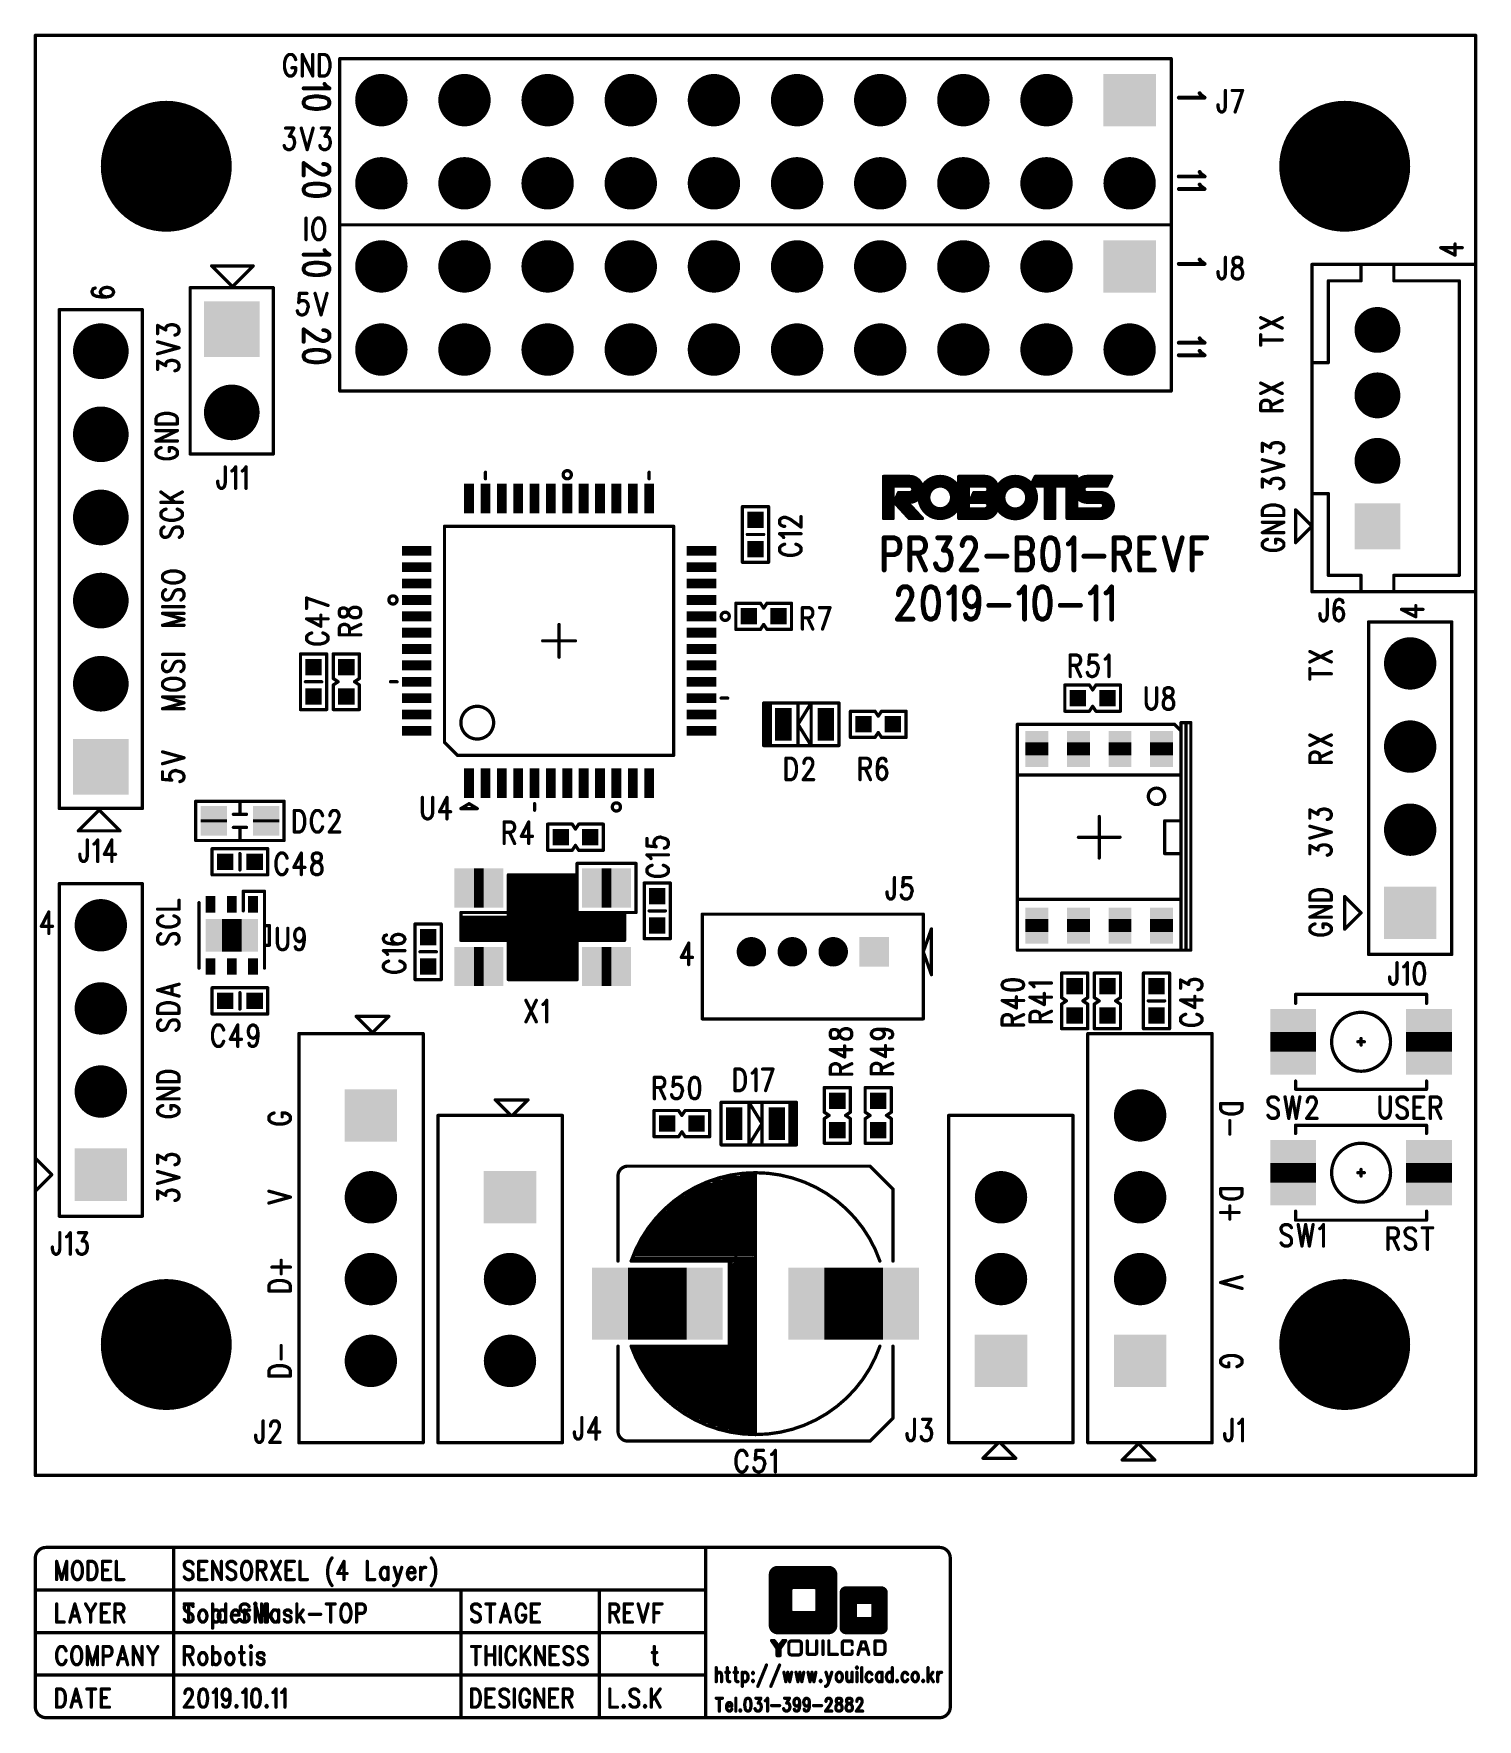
# Model space of a CAD drawing. Extents: x 100 to 144.1, y 92.5 to 144.1.
import ezdxf

# ---------------------------------------------------------------- set-up
doc = ezdxf.new("R2010")
doc.units = 0
doc.layers.get('0').update_dxf_attribs({"linetype": 'CONTINUOUS'})
doc.layers.add('MASK-TOP_PHO', color=1, linetype='CONTINUOUS')
doc.layers.add('SILK-TOP_PHO', color=5, linetype='CONTINUOUS')

# ---------------------------------------------------------------- blocks, each defined once
blk = doc.blocks.new('ROUND_1')
at = {"const_width": 0.050038}
blk.add_lwpolyline([(-0.025018, 0, 1), (0.025018, 0, 1)], format="xyb", close=True, dxfattribs=at)
blk = doc.blocks.new('ROUND_61')
at = {"const_width": 0.075056}
blk.add_lwpolyline([(-0.037528, 0, 1), (0.037528, 0, 1)], format="xyb", close=True, dxfattribs=at)
blk = doc.blocks.new('ROUND_114')
at = {"const_width": 0.059944}
blk.add_lwpolyline([(-0.029972, 0, 1), (0.029972, 0, 1)], format="xyb", close=True, dxfattribs=at)
blk = doc.blocks.new('SQUARE_16')
blk.add_solid([(0.250062, 0.250062), (0.250062, -0.250062), (-0.250062, 0.250062), (-0.250062, -0.250062)])
blk = doc.blocks.new('SQUARE_25')
blk.add_solid([(0.85001, 0.85001), (0.85001, -0.85001), (-0.85001, 0.85001), (-0.85001, -0.85001)])
blk = doc.blocks.new('ROUND_26')
at = {"const_width": 0.85001}
blk.add_lwpolyline([(-0.425006, 0, 1), (0.425006, 0, 1)], format="xyb", close=True, dxfattribs=at)
blk = doc.blocks.new('SQUARE_28')
blk.add_solid([(0.799972, 0.799972), (0.799972, -0.799972), (-0.799972, 0.799972), (-0.799972, -0.799972)])
blk = doc.blocks.new('ROUND_32')
at = {"const_width": 1.999996}
blk.add_lwpolyline([(-0.999998, 0, 1), (0.999998, 0, 1)], format="xyb", close=True, dxfattribs=at)
blk = doc.blocks.new('ROUND_49')
at = {"const_width": 0.799972}
blk.add_lwpolyline([(-0.399986, 0, 1), (0.399986, 0, 1)], format="xyb", close=True, dxfattribs=at)
blk = doc.blocks.new('ROUND_11')
at = {"const_width": 0.44996}
blk.add_lwpolyline([(-0.22498, 0, 1), (0.22498, 0, 1)], format="xyb", close=True, dxfattribs=at)
blk = doc.blocks.new('ROUND_130')
at = {"const_width": 0.700024}
blk.add_lwpolyline([(-0.350012, 0, 1), (0.350012, 0, 1)], format="xyb", close=True, dxfattribs=at)
blk = doc.blocks.new('SQUARE_132')
blk.add_solid([(0.700024, 0.700024), (0.700024, -0.700024), (-0.700024, 0.700024), (-0.700024, -0.700024)])
blk = doc.blocks.new('SQUARE_162')
blk.add_solid([(0.44996, 0.44996), (0.44996, -0.44996), (-0.44996, 0.44996), (-0.44996, -0.44996)])
blk = doc.blocks.new('SQUARE_10')
blk.add_solid([(0.350012, 0.350012), (0.350012, -0.350012), (-0.350012, 0.350012), (-0.350012, -0.350012)])
blk = doc.blocks.new('SQUARE_33')
blk.add_solid([(0.499998, 0.499998), (0.499998, -0.499998), (-0.499998, 0.499998), (-0.499998, -0.499998)])
blk = doc.blocks.new('SQUARE_48')
blk.add_solid([(0.599948, 0.599948), (0.599948, -0.599948), (-0.599948, 0.599948), (-0.599948, -0.599948)])
blk = doc.blocks.new('SQUARE_137')
blk.add_solid([(0.149986, 0.149986), (0.149986, -0.149986), (-0.149986, 0.149986), (-0.149986, -0.149986)])
blk = doc.blocks.new('SQUARE_160')
blk.add_solid([(0.40005, 0.40005), (0.40005, -0.40005), (-0.40005, 0.40005), (-0.40005, -0.40005)])
blk = doc.blocks.new('SQUARE_161')
blk.add_solid([(1.099946, 1.099946), (1.099946, -1.099946), (-1.099946, 1.099946), (-1.099946, -1.099946)])

msp = doc.modelspace()

# ---------------------------------------------------------------- linework, layer by layer
at = {"layer": 'MASK-TOP_PHO'}
for points, const_width in [([(100.000054, 143.999966), (100.000054, 100.000054)], 0.100076), ([(143.999966, 143.999966), (100.000054, 143.999966)], 0.100076), ([(143.999966, 100.000054), (143.999966, 143.999966)], 0.100076), ([(113.249964, 129.549906), (113.249964, 130.150108)], 0.299972), ([(113.75009, 129.549906), (113.75009, 130.150108)], 0.299972), ([(114.249962, 129.549906), (114.249962, 130.150108)], 0.299972), ([(114.750088, 129.549906), (114.750088, 130.150108)], 0.299972), ([(115.24996, 129.549906), (115.24996, 130.150108)], 0.299972), ([(115.750086, 129.549906), (115.750086, 130.150108)], 0.299972), ([(116.249958, 129.549906), (116.249958, 130.150108)], 0.299972), ([(116.750084, 129.549906), (116.750084, 130.150108)], 0.299972), ([(117.249956, 129.549906), (117.249956, 130.150108)], 0.299972), ([(117.750082, 129.549906), (117.750082, 130.150108)], 0.299972), ([(118.249954, 129.549906), (118.249954, 130.150108)], 0.299972), ([(118.75008, 129.549906), (118.75008, 130.150108)], 0.299972), ([(111.949992, 128.249934), (111.350044, 128.249934)], 0.299972), ([(120.65, 128.249934), (120.050052, 128.249934)], 0.299972), ([(111.949992, 127.750062), (111.350044, 127.750062)], 0.299972), ([(120.65, 127.750062), (120.050052, 127.750062)], 0.299972), ([(111.949992, 127.249936), (111.350044, 127.249936)], 0.299972), ([(120.65, 127.249936), (120.050052, 127.249936)], 0.299972), ([(111.949992, 126.750064), (111.350044, 126.750064)], 0.299972), ([(120.65, 126.750064), (120.050052, 126.750064)], 0.299972), ([(111.949992, 126.249938), (111.350044, 126.249938)], 0.299972), ([(120.65, 126.249938), (120.050052, 126.249938)], 0.299972), ([(111.949992, 125.750066), (111.350044, 125.750066)], 0.299972), ([(120.65, 125.750066), (120.050052, 125.750066)], 0.299972), ([(111.949992, 125.24994), (111.350044, 125.24994)], 0.299972), ([(120.65, 125.24994), (120.050052, 125.24994)], 0.299972), ([(111.949992, 124.750068), (111.350044, 124.750068)], 0.299972), ([(120.65, 124.750068), (120.050052, 124.750068)], 0.299972), ([(111.949992, 124.249942), (111.350044, 124.249942)], 0.299972), ([(120.65, 124.249942), (120.050052, 124.249942)], 0.299972), ([(111.949992, 123.75007), (111.350044, 123.75007)], 0.299972), ([(120.65, 123.75007), (120.050052, 123.75007)], 0.299972), ([(111.949992, 123.249944), (111.350044, 123.249944)], 0.299972), ([(120.65, 123.249944), (120.050052, 123.249944)], 0.299972), ([(122.849894, 123.199906), (122.849894, 122.700034)], 0.500124), ([(124.15012, 123.199906), (124.15012, 122.700034)], 0.500124), ([(111.949992, 122.750072), (111.350044, 122.750072)], 0.299972), ([(120.65, 122.750072), (120.050052, 122.750072)], 0.299972), ([(130.595116, 122.40006), (130.595116, 122.00001)], 0.700024), ([(131.865116, 122.40006), (131.865116, 122.00001)], 0.700024), ([(133.135116, 122.40006), (133.135116, 122.00001)], 0.700024), ([(134.405116, 122.40006), (134.405116, 122.00001)], 0.700024), ([(113.249964, 120.849898), (113.249964, 121.4501)], 0.299972), ([(113.75009, 120.849898), (113.75009, 121.4501)], 0.299972), ([(114.249962, 120.849898), (114.249962, 121.4501)], 0.299972), ([(114.750088, 120.849898), (114.750088, 121.4501)], 0.299972), ([(115.24996, 120.849898), (115.24996, 121.4501)], 0.299972), ([(115.750086, 120.849898), (115.750086, 121.4501)], 0.299972), ([(116.249958, 120.849898), (116.249958, 121.4501)], 0.299972), ([(116.750084, 120.849898), (116.750084, 121.4501)], 0.299972), ([(117.249956, 120.849898), (117.249956, 121.4501)], 0.299972), ([(117.750082, 120.849898), (117.750082, 121.4501)], 0.299972), ([(118.249954, 120.849898), (118.249954, 121.4501)], 0.299972), ([(118.75008, 120.849898), (118.75008, 121.4501)], 0.299972), ([(105.449878, 120.050052), (105.449878, 119.949976)], 0.8001), ([(107.050078, 120.050052), (107.050078, 119.949976)], 0.8001), ([(113.700052, 117.94998), (113.400078, 117.94998)], 1.199896), ([(117.599968, 117.94998), (117.299994, 117.94998)], 1.199896), ([(105.350056, 117.54993), (105.350056, 117.350032)], 0.299972), ([(106.000042, 117.54993), (106.000042, 117.350032)], 0.299972), ([(106.650028, 117.54993), (106.650028, 117.350032)], 0.299972), ([(106.300016, 116.499894), (105.700068, 116.499894)], 0.999996), ([(130.595116, 117.00002), (130.595116, 116.59997)], 0.700024), ([(131.865116, 117.00002), (131.865116, 116.59997)], 0.700024), ([(133.135116, 117.00002), (133.135116, 116.59997)], 0.700024), ([(134.405116, 117.00002), (134.405116, 116.59997)], 0.700024), ([(113.700052, 115.549934), (113.400078, 115.549934)], 1.199896), ([(117.599968, 115.549934), (117.299994, 115.549934)], 1.199896), ([(105.350056, 115.65001), (105.350056, 115.450112)], 0.299972), ([(106.000042, 115.65001), (106.000042, 115.450112)], 0.299972), ([(106.650028, 115.65001), (106.650028, 115.450112)], 0.299972), ([(138.42492, 112.94999), (138.42492, 113.549938)], 1.400048), ([(142.575026, 112.94999), (142.575026, 113.549938)], 1.400048), ([(121.350024, 110.499906), (121.350024, 111.000032)], 0.500124), ([(122.649996, 110.499906), (122.649996, 111.000032)], 0.500124), ([(138.42492, 109.549946), (138.42492, 108.949998)], 1.400048), ([(142.575026, 109.549946), (142.575026, 108.949998)], 1.400048), ([(118.100094, 105.24998), (119.899938, 105.24998)], 2.199892), ([(124.100082, 105.24998), (125.899926, 105.24998)], 2.199892), ([(100.000054, 100.000054), (143.999966, 100.000054)], 0.100076), ([(100.000054, 97.47504), (100.000054, 92.924884)], 0.100076), ([(127.625094, 97.799906), (100.32492, 97.799906)], 0.100076), ([(100.65004, 97.374456), (100.65004, 96.819974)], 0.100076), ([(100.65004, 97.374456), (100.80371, 96.819974)], 0.100076), ([(100.95738, 97.374456), (100.80371, 96.819974)], 0.100076), ([(100.95738, 97.374456), (100.95738, 96.819974)], 0.100076), ([(101.168454, 97.295208), (101.149404, 97.242376)], 0.100076), ([(101.206808, 97.34804), (101.168454, 97.295208)], 0.100076), ([(101.245416, 97.374456), (101.206808, 97.34804)], 0.100076), ([(101.322124, 97.374456), (101.245416, 97.374456)], 0.100076), ([(101.360478, 97.34804), (101.322124, 97.374456)], 0.100076), ([(101.399086, 97.295208), (101.360478, 97.34804)], 0.100076), ([(101.418136, 97.242376), (101.399086, 97.295208)], 0.100076), ([(101.61016, 97.374456), (101.61016, 96.819974)], 0.100076), ([(101.61016, 97.374456), (101.74478, 97.374456)], 0.100076), ([(101.74478, 97.374456), (101.802184, 97.34804)], 0.100076), ([(101.802184, 97.34804), (101.840792, 97.295208)], 0.100076), ([(101.840792, 97.295208), (101.859842, 97.242376)], 0.100076), ([(102.051866, 97.374456), (102.051866, 96.819974)], 0.100076), ([(102.051866, 97.374456), (102.301548, 97.374456)], 0.100076), ([(102.474522, 97.374456), (102.474522, 96.819974)], 0.100076), ([(104.22509, 97.799906), (104.22509, 92.600018)], 0.100076), ([(104.58831, 97.34804), (104.549956, 97.295208)], 0.100076), ([(104.549956, 97.295208), (104.549956, 97.242376)], 0.100076), ([(104.645968, 97.374456), (104.58831, 97.34804)], 0.100076), ([(104.72293, 97.374456), (104.645968, 97.374456)], 0.100076), ([(104.780334, 97.34804), (104.72293, 97.374456)], 0.100076), ([(104.818942, 97.295208), (104.780334, 97.34804)], 0.100076), ([(104.991662, 97.374456), (104.991662, 96.819974)], 0.100076), ([(104.991662, 97.374456), (105.241344, 97.374456)], 0.100076), ([(105.414318, 97.374456), (105.414318, 96.819974)], 0.100076), ([(105.414318, 97.374456), (105.68305, 96.819974)], 0.100076), ([(105.68305, 97.374456), (105.68305, 96.819974)], 0.100076), ([(105.894378, 97.34804), (105.856024, 97.295208)], 0.100076), ([(105.856024, 97.295208), (105.856024, 97.242376)], 0.100076), ([(105.952036, 97.374456), (105.894378, 97.34804)], 0.100076), ([(106.028744, 97.374456), (105.952036, 97.374456)], 0.100076), ([(106.086402, 97.34804), (106.028744, 97.374456)], 0.100076), ([(106.124756, 97.295208), (106.086402, 97.34804)], 0.100076), ([(106.336084, 97.295208), (106.31678, 97.242376)], 0.100076), ([(106.374438, 97.34804), (106.336084, 97.295208)], 0.100076), ([(106.412792, 97.374456), (106.374438, 97.34804)], 0.100076), ([(106.489754, 97.374456), (106.412792, 97.374456)], 0.100076), ([(106.528108, 97.34804), (106.489754, 97.374456)], 0.100076), ([(106.566462, 97.295208), (106.528108, 97.34804)], 0.100076), ([(106.585766, 97.242376), (106.566462, 97.295208)], 0.100076), ([(106.77779, 97.374456), (106.77779, 96.819974)], 0.100076), ([(106.77779, 97.374456), (106.95051, 97.374456)], 0.100076), ([(106.95051, 97.374456), (107.008168, 97.34804)], 0.100076), ([(107.008168, 97.34804), (107.027472, 97.321624)], 0.100076), ([(107.027472, 97.321624), (107.046522, 97.268792)], 0.100076), ([(107.219496, 97.374456), (107.488228, 96.819974)], 0.100076), ([(107.488228, 97.374456), (107.219496, 96.819974)], 0.100076), ([(107.661202, 97.374456), (107.661202, 96.819974)], 0.100076), ([(107.661202, 97.374456), (107.910884, 97.374456)], 0.100076), ([(108.083604, 97.374456), (108.083604, 96.819974)], 0.100076), ([(108.98632, 97.34804), (108.947966, 97.242376)], 0.100076), ([(109.024674, 97.427288), (108.98632, 97.34804)], 0.100076), ([(109.063028, 97.48012), (109.024674, 97.427288)], 0.100076), ([(109.428026, 97.374456), (109.236002, 97.004886)], 0.100076), ([(109.428026, 97.374456), (109.428026, 96.819974)], 0.100076), ([(110.138464, 97.374456), (110.138464, 96.819974)], 0.100076), ([(112.097312, 97.48012), (112.13592, 97.427288)], 0.100076), ([(112.13592, 97.427288), (112.174274, 97.34804)], 0.100076), ([(112.174274, 97.34804), (112.212628, 97.242376)], 0.100076), ([(120.474994, 97.799906), (120.474994, 92.600018)], 0.100076), ([(127.94996, 92.924884), (127.94996, 97.47504)], 0.100076), ([(101.149404, 97.242376), (101.1301, 97.163128)], 0.100076), ([(101.1301, 97.163128), (101.1301, 97.031048)], 0.100076), ([(101.1301, 97.031048), (101.149404, 96.952054)], 0.100076), ([(101.149404, 96.952054), (101.168454, 96.899222)], 0.100076), ([(101.168454, 96.899222), (101.206808, 96.84639)], 0.100076), ([(101.206808, 96.84639), (101.245416, 96.819974)], 0.100076), ([(101.245416, 96.819974), (101.322124, 96.819974)], 0.100076), ([(101.322124, 96.819974), (101.360478, 96.84639)], 0.100076), ([(101.360478, 96.84639), (101.399086, 96.899222)], 0.100076), ([(101.399086, 96.899222), (101.418136, 96.952054)], 0.100076), ([(101.43744, 97.163128), (101.418136, 97.242376)], 0.100076), ([(101.418136, 96.952054), (101.43744, 97.031048)], 0.100076), ([(101.43744, 97.031048), (101.43744, 97.163128)], 0.100076), ([(101.74478, 96.819974), (101.61016, 96.819974)], 0.100076), ([(101.802184, 96.84639), (101.74478, 96.819974)], 0.100076), ([(101.840792, 96.899222), (101.802184, 96.84639)], 0.100076), ([(101.859842, 96.952054), (101.840792, 96.899222)], 0.100076), ([(101.859842, 97.242376), (101.879146, 97.163128)], 0.100076), ([(101.879146, 97.031048), (101.859842, 96.952054)], 0.100076), ([(101.879146, 97.163128), (101.879146, 97.031048)], 0.100076), ([(102.051866, 97.110296), (102.205536, 97.110296)], 0.100076), ([(102.051866, 96.819974), (102.301548, 96.819974)], 0.100076), ([(102.474522, 96.819974), (102.7049, 96.819974)], 0.100076), ([(104.549956, 97.242376), (104.56926, 97.189544)], 0.100076), ([(104.58831, 96.84639), (104.549956, 96.899222)], 0.100076), ([(104.56926, 97.189544), (104.58831, 97.163128)], 0.100076), ([(104.58831, 97.163128), (104.626918, 97.136712)], 0.100076), ([(104.645968, 96.819974), (104.58831, 96.84639)], 0.100076), ([(104.626918, 97.136712), (104.74198, 97.08388)], 0.100076), ([(104.72293, 96.819974), (104.645968, 96.819974)], 0.100076), ([(104.780334, 96.84639), (104.72293, 96.819974)], 0.100076), ([(104.74198, 97.08388), (104.780334, 97.057464)], 0.100076), ([(104.780334, 97.057464), (104.799638, 97.031048)], 0.100076), ([(104.818942, 96.899222), (104.780334, 96.84639)], 0.100076), ([(104.799638, 97.031048), (104.818942, 96.97847)], 0.100076), ([(104.818942, 96.97847), (104.818942, 96.899222)], 0.100076), ([(104.991662, 97.110296), (105.145332, 97.110296)], 0.100076), ([(104.991662, 96.819974), (105.241344, 96.819974)], 0.100076), ([(105.856024, 97.242376), (105.875074, 97.189544)], 0.100076), ([(105.894378, 96.84639), (105.856024, 96.899222)], 0.100076), ([(105.875074, 97.189544), (105.894378, 97.163128)], 0.100076), ([(105.894378, 97.163128), (105.932732, 97.136712)], 0.100076), ([(105.952036, 96.819974), (105.894378, 96.84639)], 0.100076), ([(105.932732, 97.136712), (106.048048, 97.08388)], 0.100076), ([(106.028744, 96.819974), (105.952036, 96.819974)], 0.100076), ([(106.086402, 96.84639), (106.028744, 96.819974)], 0.100076), ([(106.048048, 97.08388), (106.086402, 97.057464)], 0.100076), ([(106.086402, 97.057464), (106.105452, 97.031048)], 0.100076), ([(106.124756, 96.899222), (106.086402, 96.84639)], 0.100076), ([(106.105452, 97.031048), (106.124756, 96.97847)], 0.100076), ([(106.124756, 96.97847), (106.124756, 96.899222)], 0.100076), ([(106.31678, 97.242376), (106.29773, 97.163128)], 0.100076), ([(106.29773, 97.163128), (106.29773, 97.031048)], 0.100076), ([(106.29773, 97.031048), (106.31678, 96.952054)], 0.100076), ([(106.31678, 96.952054), (106.336084, 96.899222)], 0.100076), ([(106.336084, 96.899222), (106.374438, 96.84639)], 0.100076), ([(106.374438, 96.84639), (106.412792, 96.819974)], 0.100076), ([(106.412792, 96.819974), (106.489754, 96.819974)], 0.100076), ([(106.489754, 96.819974), (106.528108, 96.84639)], 0.100076), ([(106.528108, 96.84639), (106.566462, 96.899222)], 0.100076), ([(106.566462, 96.899222), (106.585766, 96.952054)], 0.100076), ([(106.604816, 97.163128), (106.585766, 97.242376)], 0.100076), ([(106.585766, 96.952054), (106.604816, 97.031048)], 0.100076), ([(106.604816, 97.031048), (106.604816, 97.163128)], 0.100076), ([(106.95051, 97.110296), (106.77779, 97.110296)], 0.100076), ([(106.912156, 97.110296), (107.046522, 96.819974)], 0.100076), ([(107.008168, 97.136712), (106.95051, 97.110296)], 0.100076), ([(107.027472, 97.163128), (107.008168, 97.136712)], 0.100076), ([(107.046522, 97.21596), (107.027472, 97.163128)], 0.100076), ([(107.046522, 97.268792), (107.046522, 97.21596)], 0.100076), ([(107.661202, 97.110296), (107.814872, 97.110296)], 0.100076), ([(107.661202, 96.819974), (107.910884, 96.819974)], 0.100076), ([(108.083604, 96.819974), (108.313982, 96.819974)], 0.100076), ([(108.947966, 97.242376), (108.928662, 97.110296)], 0.100076), ([(108.928662, 97.110296), (108.928662, 97.004886)], 0.100076), ([(108.928662, 97.004886), (108.947966, 96.872806)], 0.100076), ([(108.947966, 96.872806), (108.98632, 96.767142)], 0.100076), ([(109.236002, 97.004886), (109.524038, 97.004886)], 0.100076), ([(110.138464, 96.819974), (110.369096, 96.819974)], 0.100076), ([(110.56112, 97.110296), (110.541816, 97.031048)], 0.100076), ([(110.541816, 97.031048), (110.541816, 96.97847)], 0.100076), ([(110.541816, 96.97847), (110.56112, 96.899222)], 0.100076), ([(110.599474, 97.163128), (110.56112, 97.110296)], 0.100076), ([(110.56112, 96.899222), (110.599474, 96.84639)], 0.100076), ([(110.637828, 97.189544), (110.599474, 97.163128)], 0.100076), ([(110.599474, 96.84639), (110.637828, 96.819974)], 0.100076), ([(110.695486, 97.189544), (110.637828, 97.189544)], 0.100076), ([(110.637828, 96.819974), (110.695486, 96.819974)], 0.100076), ([(110.73384, 97.163128), (110.695486, 97.189544)], 0.100076), ([(110.695486, 96.819974), (110.73384, 96.84639)], 0.100076), ([(110.772194, 97.110296), (110.73384, 97.163128)], 0.100076), ([(110.73384, 96.84639), (110.772194, 96.899222)], 0.100076), ([(110.772194, 97.189544), (110.772194, 96.819974)], 0.100076), ([(110.964218, 97.189544), (111.079534, 96.819974)], 0.100076), ([(111.079534, 96.819974), (111.04118, 96.71431)], 0.100076), ([(111.19485, 97.189544), (111.079534, 96.819974)], 0.100076), ([(111.386874, 97.110296), (111.36757, 97.031048)], 0.100076), ([(111.36757, 97.031048), (111.597948, 97.031048)], 0.100076), ([(111.36757, 97.031048), (111.36757, 96.97847)], 0.100076), ([(111.36757, 96.97847), (111.386874, 96.899222)], 0.100076), ([(111.425228, 97.163128), (111.386874, 97.110296)], 0.100076), ([(111.386874, 96.899222), (111.425228, 96.84639)], 0.100076), ([(111.463582, 97.189544), (111.425228, 97.163128)], 0.100076), ([(111.425228, 96.84639), (111.463582, 96.819974)], 0.100076), ([(111.52124, 97.189544), (111.463582, 97.189544)], 0.100076), ([(111.463582, 96.819974), (111.52124, 96.819974)], 0.100076), ([(111.559594, 97.163128), (111.52124, 97.189544)], 0.100076), ([(111.52124, 96.819974), (111.559594, 96.84639)], 0.100076), ([(111.578898, 97.136712), (111.559594, 97.163128)], 0.100076), ([(111.559594, 96.84639), (111.597948, 96.899222)], 0.100076), ([(111.597948, 97.08388), (111.578898, 97.136712)], 0.100076), ([(111.597948, 97.031048), (111.597948, 97.08388)], 0.100076), ([(111.770922, 97.189544), (111.770922, 96.819974)], 0.100076), ([(111.770922, 97.031048), (111.790226, 97.110296)], 0.100076), ([(111.790226, 97.110296), (111.82858, 97.163128)], 0.100076), ([(111.82858, 97.163128), (111.866934, 97.189544)], 0.100076), ([(111.866934, 97.189544), (111.924592, 97.189544)], 0.100076), ([(112.212628, 96.872806), (112.174274, 96.767142)], 0.100076), ([(112.212628, 97.242376), (112.231932, 97.110296)], 0.100076), ([(112.231932, 97.004886), (112.212628, 96.872806)], 0.100076), ([(112.231932, 97.110296), (112.231932, 97.004886)], 0.100076), ([(122.454924, 95.416624), (122.454924, 96.967802)], 0.100076), ([(122.458226, 96.94291), (124.445522, 96.94291)], 0.100076), ([(122.458226, 96.907858), (124.445522, 96.907858)], 0.100076), ([(122.458226, 96.87306), (124.445522, 96.87306)], 0.100076), ([(122.458226, 96.838262), (124.445522, 96.838262)], 0.100076), ([(122.458226, 96.80321), (124.445522, 96.80321)], 0.100076), ([(122.46864, 96.977708), (124.452634, 96.977708)], 0.100076), ([(122.493024, 97.047304), (124.417836, 97.047304)], 0.100076), ([(122.493024, 97.012506), (124.431806, 97.012506)], 0.100076), ([(122.509788, 97.082356), (124.404374, 97.082356)], 0.100076), ([(122.53722, 97.117154), (124.376942, 97.117154)], 0.100076), ([(122.578622, 97.151952), (124.335794, 97.151952)], 0.100076), ([(122.667522, 97.187004), (124.243592, 97.187004)], 0.100076), ([(122.674634, 97.187512), (124.23267, 97.187512)], 0.100076), ([(124.45238, 96.967802), (124.45238, 95.416624)], 0.100076), ([(120.474994, 96.499934), (100.000054, 96.499934)], 0.100076), ([(108.98632, 96.767142), (109.024674, 96.687894)], 0.100076), ([(109.024674, 96.687894), (109.063028, 96.635062)], 0.100076), ([(110.964218, 96.635062), (110.945168, 96.635062)], 0.100076), ([(111.002826, 96.661478), (110.964218, 96.635062)], 0.100076), ([(111.04118, 96.71431), (111.002826, 96.661478)], 0.100076), ([(112.13592, 96.687894), (112.097312, 96.635062)], 0.100076), ([(112.174274, 96.767142), (112.13592, 96.687894)], 0.100076), ([(113.000028, 96.499934), (113.000028, 92.600018)], 0.100076), ([(117.225064, 96.499934), (117.225064, 95.096076)], 0.100076), ([(122.458226, 96.768412), (124.445522, 96.768412)], 0.100076), ([(122.458226, 96.733614), (124.445522, 96.733614)], 0.100076), ([(122.458226, 96.698816), (124.445522, 96.698816)], 0.100076), ([(122.458226, 96.663764), (124.445522, 96.663764)], 0.100076), ([(122.458226, 96.628966), (124.445522, 96.628966)], 0.100076), ([(122.458226, 96.594168), (124.445522, 96.594168)], 0.100076), ([(122.458226, 96.55937), (123.100084, 96.55937)], 0.100076), ([(122.458226, 96.524318), (123.05792, 96.524318)], 0.100076), ([(122.458226, 96.48952), (123.05792, 96.48952)], 0.100076), ([(122.458226, 96.454722), (123.05792, 96.454722)], 0.100076), ([(122.458226, 96.41967), (123.05792, 96.41967)], 0.100076), ([(122.458226, 96.384872), (123.05792, 96.384872)], 0.100076), ([(122.458226, 96.350074), (123.05792, 96.350074)], 0.100076), ([(122.458226, 96.315276), (123.05792, 96.315276)], 0.100076), ([(122.458226, 96.280224), (123.05792, 96.280224)], 0.100076), ([(123.072652, 95.89008), (123.072652, 96.494092)], 0.100076), ([(123.155202, 96.576642), (123.800362, 96.576642)], 0.100076), ([(123.868942, 96.55937), (124.445522, 96.55937)], 0.100076), ([(123.882658, 96.494092), (123.882658, 95.89008)], 0.100076), ([(123.887992, 96.524318), (124.445522, 96.524318)], 0.100076), ([(123.887992, 96.48952), (124.445522, 96.48952)], 0.100076), ([(123.887992, 96.454722), (124.445522, 96.454722)], 0.100076), ([(123.887992, 96.41967), (124.445522, 96.41967)], 0.100076), ([(123.887992, 96.384872), (124.445522, 96.384872)], 0.100076), ([(123.887992, 96.350074), (124.445522, 96.350074)], 0.100076), ([(123.887992, 96.315276), (124.445522, 96.315276)], 0.100076), ([(123.887992, 96.280224), (124.445522, 96.280224)], 0.100076), ([(124.619766, 95.336868), (124.619766, 96.422718)], 0.100076), ([(124.62002, 96.41967), (125.987048, 96.41967)], 0.100076), ([(124.62002, 96.384872), (125.987048, 96.384872)], 0.100076), ([(124.62002, 96.350074), (125.987048, 96.350074)], 0.100076), ([(124.62002, 96.315276), (125.987048, 96.315276)], 0.100076), ([(124.62002, 96.280224), (125.987048, 96.280224)], 0.100076), ([(124.655072, 96.48952), (125.955552, 96.48952)], 0.100076), ([(124.655072, 96.454722), (125.987048, 96.454722)], 0.100076), ([(124.68987, 96.524318), (125.92812, 96.524318)], 0.100076), ([(124.724668, 96.55937), (125.8824, 96.55937)], 0.100076), ([(124.75718, 96.560132), (125.851158, 96.560132)], 0.100076), ([(125.988572, 96.422718), (125.988572, 95.336868)], 0.100076), ([(100.65004, 96.074484), (100.65004, 95.520002)], 0.100076), ([(101.206808, 96.074484), (101.053392, 95.520002)], 0.100076), ([(101.206808, 96.074484), (101.360478, 95.520002)], 0.100076), ([(101.533452, 96.074484), (101.687122, 95.810324)], 0.100076), ([(101.840792, 96.074484), (101.687122, 95.810324)], 0.100076), ([(101.687122, 95.810324), (101.687122, 95.520002)], 0.100076), ([(102.013512, 96.074484), (102.013512, 95.520002)], 0.100076), ([(102.013512, 96.074484), (102.263194, 96.074484)], 0.100076), ([(102.013512, 95.810324), (102.167182, 95.810324)], 0.100076), ([(102.435914, 96.074484), (102.435914, 95.520002)], 0.100076), ([(102.435914, 96.074484), (102.608888, 96.074484)], 0.100076), ([(102.608888, 95.810324), (102.435914, 95.810324)], 0.100076), ([(102.570534, 95.810324), (102.7049, 95.520002)], 0.100076), ([(102.608888, 96.074484), (102.666546, 96.048068)], 0.100076), ([(102.666546, 95.83674), (102.608888, 95.810324)], 0.100076), ([(102.666546, 96.048068), (102.685596, 96.021652)], 0.100076), ([(102.685596, 95.863156), (102.666546, 95.83674)], 0.100076), ([(102.685596, 96.021652), (102.7049, 95.96882)], 0.100076), ([(102.7049, 95.915988), (102.685596, 95.863156)], 0.100076), ([(102.7049, 95.96882), (102.7049, 95.915988)], 0.100076), ([(104.58831, 96.048068), (104.549956, 95.995236)], 0.100076), ([(104.549956, 95.995236), (104.549956, 95.942404)], 0.100076), ([(104.549956, 95.942404), (104.56926, 95.889572)], 0.100076), ([(104.56926, 95.889572), (104.58831, 95.863156)], 0.100076), ([(104.645968, 96.074484), (104.58831, 96.048068)], 0.100076), ([(104.58831, 95.863156), (104.626918, 95.83674)], 0.100076), ([(104.626918, 95.83674), (104.74198, 95.783908)], 0.100076), ([(104.72293, 96.074484), (104.645968, 96.074484)], 0.100076), ([(104.780334, 96.048068), (104.72293, 96.074484)], 0.100076), ([(104.74198, 95.783908), (104.780334, 95.757492)], 0.100076), ([(104.818942, 95.995236), (104.780334, 96.048068)], 0.100076), ([(104.780334, 95.757492), (104.799638, 95.731076)], 0.100076), ([(105.010966, 95.810324), (104.991662, 95.731076)], 0.100076), ([(105.04932, 95.863156), (105.010966, 95.810324)], 0.100076), ([(105.087674, 95.889572), (105.04932, 95.863156)], 0.100076), ([(105.145332, 95.889572), (105.087674, 95.889572)], 0.100076), ([(105.183686, 95.863156), (105.145332, 95.889572)], 0.100076), ([(105.22204, 95.810324), (105.183686, 95.863156)], 0.100076), ([(105.241344, 95.731076), (105.22204, 95.810324)], 0.100076), ([(105.414318, 96.074484), (105.414318, 95.520002)], 0.100076), ([(105.606342, 95.810324), (105.587038, 95.731076)], 0.100076), ([(105.644696, 95.863156), (105.606342, 95.810324)], 0.100076), ([(105.68305, 95.889572), (105.644696, 95.863156)], 0.100076), ([(105.740708, 95.889572), (105.68305, 95.889572)], 0.100076), ([(105.779062, 95.863156), (105.740708, 95.889572)], 0.100076), ([(105.817416, 95.810324), (105.779062, 95.863156)], 0.100076), ([(105.817416, 96.074484), (105.817416, 95.520002)], 0.100076), ([(106.00944, 95.810324), (105.99039, 95.731076)], 0.100076), ([(106.048048, 95.863156), (106.00944, 95.810324)], 0.100076), ([(106.086402, 95.889572), (106.048048, 95.863156)], 0.100076), ([(106.14406, 95.889572), (106.086402, 95.889572)], 0.100076), ([(106.182414, 95.863156), (106.14406, 95.889572)], 0.100076), ([(106.201464, 95.83674), (106.182414, 95.863156)], 0.100076), ([(106.220768, 95.783908), (106.201464, 95.83674)], 0.100076), ([(106.220768, 95.731076), (106.220768, 95.783908)], 0.100076), ([(106.393742, 95.889572), (106.393742, 95.520002)], 0.100076), ([(106.393742, 95.731076), (106.412792, 95.810324)], 0.100076), ([(106.412792, 95.810324), (106.451146, 95.863156)], 0.100076), ([(106.451146, 95.863156), (106.489754, 95.889572)], 0.100076), ([(106.489754, 95.889572), (106.547158, 95.889572)], 0.100076), ([(106.720132, 96.074484), (106.720132, 95.520002)], 0.100076), ([(106.720132, 96.074484), (106.873802, 95.520002)], 0.100076), ([(107.027472, 96.074484), (106.873802, 95.520002)], 0.100076), ([(107.027472, 96.074484), (107.027472, 95.520002)], 0.100076), ([(107.219496, 95.810324), (107.200192, 95.731076)], 0.100076), ([(107.25785, 95.863156), (107.219496, 95.810324)], 0.100076), ([(107.296204, 95.889572), (107.25785, 95.863156)], 0.100076), ([(107.353862, 95.889572), (107.296204, 95.889572)], 0.100076), ([(107.392216, 95.863156), (107.353862, 95.889572)], 0.100076), ([(107.43057, 95.810324), (107.392216, 95.863156)], 0.100076), ([(107.43057, 95.889572), (107.43057, 95.520002)], 0.100076), ([(107.622848, 95.863156), (107.603544, 95.810324)], 0.100076), ([(107.603544, 95.810324), (107.622848, 95.757492)], 0.100076), ([(107.680252, 95.889572), (107.622848, 95.863156)], 0.100076), ([(107.622848, 95.757492), (107.661202, 95.731076)], 0.100076), ([(107.73791, 95.889572), (107.680252, 95.889572)], 0.100076), ([(107.795568, 95.863156), (107.73791, 95.889572)], 0.100076), ([(107.814872, 95.810324), (107.795568, 95.863156)], 0.100076), ([(107.987592, 96.074484), (107.987592, 95.520002)], 0.100076), ([(108.179616, 95.889572), (107.987592, 95.625666)], 0.100076), ([(108.37164, 95.757492), (108.717334, 95.757492)], 0.100076), ([(108.890308, 96.074484), (109.15904, 96.074484)], 0.100076), ([(109.024674, 96.074484), (109.024674, 95.520002)], 0.100076), ([(109.351064, 95.942404), (109.332014, 95.863156)], 0.100076), ([(109.332014, 95.863156), (109.332014, 95.731076)], 0.100076), ([(109.370368, 95.995236), (109.351064, 95.942404)], 0.100076), ([(109.408722, 96.048068), (109.370368, 95.995236)], 0.100076), ([(109.447076, 96.074484), (109.408722, 96.048068)], 0.100076), ([(109.524038, 96.074484), (109.447076, 96.074484)], 0.100076), ([(109.562392, 96.048068), (109.524038, 96.074484)], 0.100076), ([(109.600746, 95.995236), (109.562392, 96.048068)], 0.100076), ([(109.62005, 95.942404), (109.600746, 95.995236)], 0.100076), ([(109.6391, 95.863156), (109.62005, 95.942404)], 0.100076), ([(109.6391, 95.731076), (109.6391, 95.863156)], 0.100076), ([(109.812074, 96.074484), (109.812074, 95.520002)], 0.100076), ([(109.812074, 96.074484), (109.984794, 96.074484)], 0.100076), ([(109.984794, 95.783908), (109.812074, 95.783908)], 0.100076), ([(109.984794, 96.074484), (110.042452, 96.048068)], 0.100076), ([(110.042452, 95.810324), (109.984794, 95.783908)], 0.100076), ([(110.042452, 96.048068), (110.061756, 96.021652)], 0.100076), ([(110.061756, 95.83674), (110.042452, 95.810324)], 0.100076), ([(110.061756, 96.021652), (110.080806, 95.96882)], 0.100076), ([(110.080806, 95.889572), (110.061756, 95.83674)], 0.100076), ([(110.080806, 95.96882), (110.080806, 95.889572)], 0.100076), ([(113.363502, 96.048068), (113.324894, 95.995236)], 0.100076), ([(113.324894, 95.995236), (113.324894, 95.942404)], 0.100076), ([(113.324894, 95.942404), (113.344198, 95.889572)], 0.100076), ([(113.344198, 95.889572), (113.363502, 95.863156)], 0.100076), ([(113.420906, 96.074484), (113.363502, 96.048068)], 0.100076), ([(113.363502, 95.863156), (113.401856, 95.83674)], 0.100076), ([(113.401856, 95.83674), (113.517172, 95.783908)], 0.100076), ([(113.497868, 96.074484), (113.420906, 96.074484)], 0.100076), ([(113.555526, 96.048068), (113.497868, 96.074484)], 0.100076), ([(113.517172, 95.783908), (113.555526, 95.757492)], 0.100076), ([(113.59388, 95.995236), (113.555526, 96.048068)], 0.100076), ([(113.555526, 95.757492), (113.574576, 95.731076)], 0.100076), ([(113.7666, 96.074484), (114.035586, 96.074484)], 0.100076), ([(113.90122, 96.074484), (113.90122, 95.520002)], 0.100076), ([(114.361976, 96.074484), (114.208306, 95.520002)], 0.100076), ([(114.361976, 96.074484), (114.515646, 95.520002)], 0.100076), ([(114.70767, 95.942404), (114.68862, 95.863156)], 0.100076), ([(114.68862, 95.863156), (114.68862, 95.731076)], 0.100076), ([(114.726974, 95.995236), (114.70767, 95.942404)], 0.100076), ([(114.765328, 96.048068), (114.726974, 95.995236)], 0.100076), ([(114.803682, 96.074484), (114.765328, 96.048068)], 0.100076), ([(114.880644, 96.074484), (114.803682, 96.074484)], 0.100076), ([(114.918998, 96.048068), (114.880644, 96.074484)], 0.100076), ([(114.957352, 95.995236), (114.918998, 96.048068)], 0.100076), ([(114.976656, 95.942404), (114.957352, 95.995236)], 0.100076), ([(115.149376, 96.074484), (115.149376, 95.520002)], 0.100076), ([(115.149376, 96.074484), (115.399058, 96.074484)], 0.100076), ([(115.149376, 95.810324), (115.303046, 95.810324)], 0.100076), ([(117.54993, 96.074484), (117.54993, 95.520002)], 0.100076), ([(117.54993, 96.074484), (117.722904, 96.074484)], 0.100076), ([(117.722904, 95.810324), (117.54993, 95.810324)], 0.100076), ([(117.68455, 95.810324), (117.818916, 95.520002)], 0.100076), ([(117.722904, 96.074484), (117.780562, 96.048068)], 0.100076), ([(117.780562, 95.83674), (117.722904, 95.810324)], 0.100076), ([(117.780562, 96.048068), (117.799612, 96.021652)], 0.100076), ([(117.799612, 95.863156), (117.780562, 95.83674)], 0.100076), ([(117.799612, 96.021652), (117.818916, 95.96882)], 0.100076), ([(117.818916, 95.915988), (117.799612, 95.863156)], 0.100076), ([(117.818916, 95.96882), (117.818916, 95.915988)], 0.100076), ([(117.991636, 96.074484), (117.991636, 95.520002)], 0.100076), ([(117.991636, 96.074484), (118.241318, 96.074484)], 0.100076), ([(117.991636, 95.810324), (118.145306, 95.810324)], 0.100076), ([(118.414292, 96.074484), (118.567962, 95.520002)], 0.100076), ([(118.721378, 96.074484), (118.567962, 95.520002)], 0.100076), ([(118.894352, 96.074484), (118.894352, 95.520002)], 0.100076), ([(118.894352, 96.074484), (119.144034, 96.074484)], 0.100076), ([(118.894352, 95.810324), (119.048022, 95.810324)], 0.100076), ([(122.458226, 96.245426), (123.05792, 96.245426)], 0.100076), ([(122.458226, 96.210628), (123.05792, 96.210628)], 0.100076), ([(122.458226, 96.175576), (123.05792, 96.175576)], 0.100076), ([(122.458226, 96.140778), (123.05792, 96.140778)], 0.100076), ([(122.458226, 96.10598), (123.05792, 96.10598)], 0.100076), ([(122.458226, 96.071182), (123.05792, 96.071182)], 0.100076), ([(122.458226, 96.03613), (123.05792, 96.03613)], 0.100076), ([(122.458226, 96.001332), (123.05792, 96.001332)], 0.100076), ([(122.458226, 95.966534), (123.05792, 95.966534)], 0.100076), ([(122.458226, 95.931482), (123.05792, 95.931482)], 0.100076), ([(122.458226, 95.896684), (123.05792, 95.896684)], 0.100076), ([(122.458226, 95.861886), (123.05792, 95.861886)], 0.100076), ([(122.458226, 95.827088), (123.086368, 95.827088)], 0.100076), ([(122.458226, 95.792036), (124.445522, 95.792036)], 0.100076), ([(122.458226, 95.757238), (124.445522, 95.757238)], 0.100076), ([(123.800362, 95.807784), (123.155202, 95.807784)], 0.100076), ([(123.868942, 95.827088), (124.445522, 95.827088)], 0.100076), ([(123.887992, 96.245426), (124.445522, 96.245426)], 0.100076), ([(123.887992, 96.210628), (124.445522, 96.210628)], 0.100076), ([(123.887992, 96.175576), (124.445522, 96.175576)], 0.100076), ([(123.887992, 96.140778), (124.445522, 96.140778)], 0.100076), ([(123.887992, 96.10598), (124.445522, 96.10598)], 0.100076), ([(123.887992, 96.071182), (124.445522, 96.071182)], 0.100076), ([(123.887992, 96.03613), (124.445522, 96.03613)], 0.100076), ([(123.887992, 96.001332), (124.445522, 96.001332)], 0.100076), ([(123.887992, 95.966534), (124.445522, 95.966534)], 0.100076), ([(123.887992, 95.931482), (124.445522, 95.931482)], 0.100076), ([(123.887992, 95.896684), (124.445522, 95.896684)], 0.100076), ([(123.887992, 95.861886), (124.445522, 95.861886)], 0.100076), ([(124.62002, 96.245426), (125.987048, 96.245426)], 0.100076), ([(124.62002, 96.210628), (125.987048, 96.210628)], 0.100076), ([(124.62002, 96.175576), (125.987048, 96.175576)], 0.100076), ([(124.62002, 96.140778), (125.987048, 96.140778)], 0.100076), ([(124.62002, 96.10598), (125.04547, 96.10598)], 0.100076), ([(124.62002, 96.071182), (125.04547, 96.071182)], 0.100076), ([(124.62002, 96.03613), (125.04547, 96.03613)], 0.100076), ([(124.62002, 96.001332), (125.04547, 96.001332)], 0.100076), ([(124.62002, 95.966534), (125.04547, 95.966534)], 0.100076), ([(124.62002, 95.931482), (125.04547, 95.931482)], 0.100076), ([(124.62002, 95.896684), (125.04547, 95.896684)], 0.100076), ([(124.62002, 95.861886), (125.04547, 95.861886)], 0.100076), ([(124.62002, 95.827088), (125.04547, 95.827088)], 0.100076), ([(124.62002, 95.792036), (125.04547, 95.792036)], 0.100076), ([(124.62002, 95.757238), (125.04547, 95.757238)], 0.100076), ([(125.049534, 95.68434), (125.049534, 96.068642)], 0.100076), ([(125.104398, 96.123506), (125.530102, 96.123506)], 0.100076), ([(125.584966, 96.068642), (125.584966, 95.68434)], 0.100076), ([(125.596396, 96.10598), (125.987048, 96.10598)], 0.100076), ([(125.596396, 96.071182), (125.987048, 96.071182)], 0.100076), ([(125.596396, 96.03613), (125.987048, 96.03613)], 0.100076), ([(125.596396, 96.001332), (125.987048, 96.001332)], 0.100076), ([(125.596396, 95.966534), (125.987048, 95.966534)], 0.100076), ([(125.596396, 95.931482), (125.987048, 95.931482)], 0.100076), ([(125.596396, 95.896684), (125.987048, 95.896684)], 0.100076), ([(125.596396, 95.861886), (125.987048, 95.861886)], 0.100076), ([(125.596396, 95.827088), (125.987048, 95.827088)], 0.100076), ([(125.596396, 95.792036), (125.987048, 95.792036)], 0.100076), ([(125.596396, 95.757238), (125.987048, 95.757238)], 0.100076), ([(100.65004, 95.520002), (100.880418, 95.520002)], 0.100076), ([(101.110796, 95.70466), (101.303074, 95.70466)], 0.100076), ([(102.013512, 95.520002), (102.263194, 95.520002)], 0.100076), ([(104.58831, 95.546418), (104.549956, 95.59925)], 0.100076), ([(104.645968, 95.520002), (104.58831, 95.546418)], 0.100076), ([(104.72293, 95.520002), (104.645968, 95.520002)], 0.100076), ([(104.780334, 95.546418), (104.72293, 95.520002)], 0.100076), ([(104.818942, 95.59925), (104.780334, 95.546418)], 0.100076), ([(104.799638, 95.731076), (104.818942, 95.678244)], 0.100076), ([(104.818942, 95.678244), (104.818942, 95.59925)], 0.100076), ([(104.991662, 95.731076), (104.991662, 95.678244)], 0.100076), ([(104.991662, 95.678244), (105.010966, 95.59925)], 0.100076), ([(105.010966, 95.59925), (105.04932, 95.546418)], 0.100076), ([(105.04932, 95.546418), (105.087674, 95.520002)], 0.100076), ([(105.087674, 95.520002), (105.145332, 95.520002)], 0.100076), ([(105.145332, 95.520002), (105.183686, 95.546418)], 0.100076), ([(105.183686, 95.546418), (105.22204, 95.59925)], 0.100076), ([(105.22204, 95.59925), (105.241344, 95.678244)], 0.100076), ([(105.241344, 95.678244), (105.241344, 95.731076)], 0.100076), ([(105.587038, 95.731076), (105.587038, 95.678244)], 0.100076), ([(105.587038, 95.678244), (105.606342, 95.59925)], 0.100076), ([(105.606342, 95.59925), (105.644696, 95.546418)], 0.100076), ([(105.644696, 95.546418), (105.68305, 95.520002)], 0.100076), ([(105.68305, 95.520002), (105.740708, 95.520002)], 0.100076), ([(105.740708, 95.520002), (105.779062, 95.546418)], 0.100076), ([(105.779062, 95.546418), (105.817416, 95.59925)], 0.100076), ([(105.99039, 95.731076), (106.220768, 95.731076)], 0.100076), ([(105.99039, 95.731076), (105.99039, 95.678244)], 0.100076), ([(105.99039, 95.678244), (106.00944, 95.59925)], 0.100076), ([(106.00944, 95.59925), (106.048048, 95.546418)], 0.100076), ([(106.048048, 95.546418), (106.086402, 95.520002)], 0.100076), ([(106.086402, 95.520002), (106.14406, 95.520002)], 0.100076), ([(106.14406, 95.520002), (106.182414, 95.546418)], 0.100076), ([(106.182414, 95.546418), (106.220768, 95.59925)], 0.100076), ([(107.200192, 95.731076), (107.200192, 95.678244)], 0.100076), ([(107.200192, 95.678244), (107.219496, 95.59925)], 0.100076), ([(107.219496, 95.59925), (107.25785, 95.546418)], 0.100076), ([(107.25785, 95.546418), (107.296204, 95.520002)], 0.100076), ([(107.296204, 95.520002), (107.353862, 95.520002)], 0.100076), ([(107.353862, 95.520002), (107.392216, 95.546418)], 0.100076), ([(107.392216, 95.546418), (107.43057, 95.59925)], 0.100076), ([(107.622848, 95.546418), (107.603544, 95.59925)], 0.100076), ([(107.680252, 95.520002), (107.622848, 95.546418)], 0.100076), ([(107.661202, 95.731076), (107.757214, 95.70466)], 0.100076), ([(107.73791, 95.520002), (107.680252, 95.520002)], 0.100076), ([(107.795568, 95.546418), (107.73791, 95.520002)], 0.100076), ([(107.757214, 95.70466), (107.795568, 95.678244)], 0.100076), ([(107.795568, 95.678244), (107.814872, 95.625666)], 0.100076), ([(107.814872, 95.59925), (107.795568, 95.546418)], 0.100076), ([(107.814872, 95.625666), (107.814872, 95.59925)], 0.100076), ([(108.064554, 95.731076), (108.19892, 95.520002)], 0.100076), ([(109.332014, 95.731076), (109.351064, 95.651828)], 0.100076), ([(109.351064, 95.651828), (109.370368, 95.59925)], 0.100076), ([(109.370368, 95.59925), (109.408722, 95.546418)], 0.100076), ([(109.408722, 95.546418), (109.447076, 95.520002)], 0.100076), ([(109.447076, 95.520002), (109.524038, 95.520002)], 0.100076), ([(109.524038, 95.520002), (109.562392, 95.546418)], 0.100076), ([(109.562392, 95.546418), (109.600746, 95.59925)], 0.100076), ([(109.600746, 95.59925), (109.62005, 95.651828)], 0.100076), ([(109.62005, 95.651828), (109.6391, 95.731076)], 0.100076), ([(113.363502, 95.546418), (113.324894, 95.59925)], 0.100076), ([(113.420906, 95.520002), (113.363502, 95.546418)], 0.100076), ([(113.497868, 95.520002), (113.420906, 95.520002)], 0.100076), ([(113.555526, 95.546418), (113.497868, 95.520002)], 0.100076), ([(113.59388, 95.59925), (113.555526, 95.546418)], 0.100076), ([(113.574576, 95.731076), (113.59388, 95.678244)], 0.100076), ([(113.59388, 95.678244), (113.59388, 95.59925)], 0.100076), ([(114.265964, 95.70466), (114.457988, 95.70466)], 0.100076), ([(114.68862, 95.731076), (114.70767, 95.651828)], 0.100076), ([(114.70767, 95.651828), (114.726974, 95.59925)], 0.100076), ([(114.726974, 95.59925), (114.765328, 95.546418)], 0.100076), ([(114.765328, 95.546418), (114.803682, 95.520002)], 0.100076), ([(114.803682, 95.520002), (114.880644, 95.520002)], 0.100076), ([(114.880644, 95.731076), (114.976656, 95.731076)], 0.100076), ([(114.880644, 95.520002), (114.918998, 95.546418)], 0.100076), ([(114.918998, 95.546418), (114.957352, 95.59925)], 0.100076), ([(114.957352, 95.59925), (114.976656, 95.651828)], 0.100076), ([(114.976656, 95.651828), (114.976656, 95.731076)], 0.100076), ([(115.149376, 95.520002), (115.399058, 95.520002)], 0.100076), ([(117.991636, 95.520002), (118.241318, 95.520002)], 0.100076), ([(122.458226, 95.72244), (124.445522, 95.72244)], 0.100076), ([(122.458226, 95.687642), (124.445522, 95.687642)], 0.100076), ([(122.458226, 95.65259), (124.445522, 95.65259)], 0.100076), ([(122.458226, 95.617792), (124.445522, 95.617792)], 0.100076), ([(122.458226, 95.582994), (124.445522, 95.582994)], 0.100076), ([(122.458226, 95.547942), (124.445522, 95.547942)], 0.100076), ([(122.458226, 95.513144), (124.445522, 95.513144)], 0.100076), ([(122.458226, 95.478346), (124.445522, 95.478346)], 0.100076), ([(122.458226, 95.443548), (124.445522, 95.443548)], 0.100076), ([(122.458226, 95.408496), (124.445522, 95.408496)], 0.100076), ([(122.493024, 95.373698), (124.445522, 95.373698)], 0.100076), ([(122.493024, 95.3389), (124.417836, 95.3389)], 0.100076), ([(122.494802, 95.303848), (124.417836, 95.303848)], 0.100076), ([(122.526298, 95.26905), (124.383038, 95.26905)], 0.100076), ([(122.573034, 95.234252), (124.34824, 95.234252)], 0.100076), ([(124.62002, 95.72244), (125.04547, 95.72244)], 0.100076), ([(124.62002, 95.687642), (125.04547, 95.687642)], 0.100076), ([(124.62002, 95.65259), (125.04547, 95.65259)], 0.100076), ([(124.62002, 95.617792), (125.987048, 95.617792)], 0.100076), ([(124.62002, 95.582994), (125.987048, 95.582994)], 0.100076), ([(124.62002, 95.547942), (125.987048, 95.547942)], 0.100076), ([(124.62002, 95.513144), (125.987048, 95.513144)], 0.100076), ([(124.62002, 95.478346), (125.987048, 95.478346)], 0.100076), ([(124.62002, 95.443548), (125.987048, 95.443548)], 0.100076), ([(124.62002, 95.408496), (125.987048, 95.408496)], 0.100076), ([(124.62002, 95.373698), (125.987048, 95.373698)], 0.100076), ([(124.62002, 95.3389), (125.987048, 95.3389)], 0.100076), ([(124.655072, 95.303848), (125.974856, 95.303848)], 0.100076), ([(124.655072, 95.26905), (125.95225, 95.26905)], 0.100076), ([(124.68987, 95.234252), (125.925326, 95.234252)], 0.100076), ([(125.530102, 95.629222), (125.104398, 95.629222)], 0.100076), ([(125.596396, 95.72244), (125.987048, 95.72244)], 0.100076), ([(125.596396, 95.687642), (125.987048, 95.687642)], 0.100076), ([(125.596396, 95.65259), (125.987048, 95.65259)], 0.100076), ([(120.474994, 95.199962), (100.000054, 95.199962)], 0.100076), ([(100.726748, 94.748096), (100.688394, 94.695264)], 0.100076), ([(100.765102, 94.774512), (100.726748, 94.748096)], 0.100076), ([(100.842064, 94.774512), (100.765102, 94.774512)], 0.100076), ([(100.880418, 94.748096), (100.842064, 94.774512)], 0.100076), ([(100.918772, 94.695264), (100.880418, 94.748096)], 0.100076), ([(101.187758, 94.748096), (101.149404, 94.695264)], 0.100076), ([(101.226112, 94.774512), (101.187758, 94.748096)], 0.100076), ([(101.303074, 94.774512), (101.226112, 94.774512)], 0.100076), ([(101.341428, 94.748096), (101.303074, 94.774512)], 0.100076), ([(101.379782, 94.695264), (101.341428, 94.748096)], 0.100076), ([(101.59111, 94.774512), (101.59111, 94.22003)], 0.100076), ([(101.59111, 94.774512), (101.74478, 94.22003)], 0.100076), ([(101.898196, 94.774512), (101.74478, 94.22003)], 0.100076), ([(101.898196, 94.774512), (101.898196, 94.22003)], 0.100076), ([(102.07117, 94.774512), (102.07117, 94.22003)], 0.100076), ([(102.07117, 94.774512), (102.24389, 94.774512)], 0.100076), ([(102.24389, 94.774512), (102.301548, 94.748096)], 0.100076), ([(102.301548, 94.748096), (102.320852, 94.72168)], 0.100076), ([(102.320852, 94.72168), (102.339902, 94.668848)], 0.100076), ([(102.666546, 94.774512), (102.512876, 94.22003)], 0.100076), ([(102.666546, 94.774512), (102.820216, 94.22003)], 0.100076), ([(102.992936, 94.774512), (102.992936, 94.22003)], 0.100076), ([(102.992936, 94.774512), (103.261922, 94.22003)], 0.100076), ([(103.261922, 94.774512), (103.261922, 94.22003)], 0.100076), ([(103.434642, 94.774512), (103.588312, 94.510352)], 0.100076), ([(103.741982, 94.774512), (103.588312, 94.510352)], 0.100076), ([(104.549956, 94.774512), (104.549956, 94.22003)], 0.100076), ([(104.549956, 94.774512), (104.72293, 94.774512)], 0.100076), ([(104.72293, 94.774512), (104.780334, 94.748096)], 0.100076), ([(104.780334, 94.748096), (104.799638, 94.72168)], 0.100076), ([(104.799638, 94.72168), (104.818942, 94.668848)], 0.100076), ([(105.414318, 94.774512), (105.414318, 94.22003)], 0.100076), ([(106.29773, 94.774512), (106.29773, 94.32544)], 0.100076), ([(106.585766, 94.800928), (106.566462, 94.774512)], 0.100076), ([(106.566462, 94.774512), (106.585766, 94.748096)], 0.100076), ([(106.604816, 94.774512), (106.585766, 94.800928)], 0.100076), ([(106.585766, 94.748096), (106.604816, 94.774512)], 0.100076), ([(113.324894, 94.774512), (113.59388, 94.774512)], 0.100076), ([(113.459514, 94.774512), (113.459514, 94.22003)], 0.100076), ([(113.7666, 94.774512), (113.7666, 94.22003)], 0.100076), ([(114.035586, 94.774512), (114.035586, 94.22003)], 0.100076), ([(114.208306, 94.774512), (114.208306, 94.22003)], 0.100076), ([(114.457988, 94.748096), (114.419634, 94.695264)], 0.100076), ([(114.496596, 94.774512), (114.457988, 94.748096)], 0.100076), ([(114.573304, 94.774512), (114.496596, 94.774512)], 0.100076), ([(114.611658, 94.748096), (114.573304, 94.774512)], 0.100076), ([(114.650012, 94.695264), (114.611658, 94.748096)], 0.100076), ([(114.842036, 94.774512), (114.842036, 94.22003)], 0.100076), ([(115.111022, 94.774512), (114.842036, 94.404688)], 0.100076), ([(115.283742, 94.774512), (115.283742, 94.22003)], 0.100076), ([(115.283742, 94.774512), (115.552728, 94.22003)], 0.100076), ([(115.552728, 94.774512), (115.552728, 94.22003)], 0.100076), ([(115.725448, 94.774512), (115.725448, 94.22003)], 0.100076), ([(115.725448, 94.774512), (115.97513, 94.774512)], 0.100076), ([(116.186458, 94.748096), (116.148104, 94.695264)], 0.100076), ([(116.244116, 94.774512), (116.186458, 94.748096)], 0.100076), ([(116.320824, 94.774512), (116.244116, 94.774512)], 0.100076), ([(116.378482, 94.748096), (116.320824, 94.774512)], 0.100076), ([(116.416836, 94.695264), (116.378482, 94.748096)], 0.100076), ([(116.628164, 94.748096), (116.58981, 94.695264)], 0.100076), ([(116.685822, 94.774512), (116.628164, 94.748096)], 0.100076), ([(116.76253, 94.774512), (116.685822, 94.774512)], 0.100076), ([(116.820188, 94.748096), (116.76253, 94.774512)], 0.100076), ([(116.858542, 94.695264), (116.820188, 94.748096)], 0.100076), ([(117.225064, 95.096076), (117.225064, 92.600018)], 0.100076), ([(118.90756, 94.774512), (118.90756, 94.32544)], 0.100076), ([(122.489214, 94.95663), (122.660918, 94.709488)], 0.100076), ([(122.571764, 94.95663), (122.489214, 94.95663)], 0.100076), ([(122.493024, 94.95536), (122.569732, 94.95536)], 0.100076), ([(122.528076, 94.920308), (122.590814, 94.920308)], 0.100076), ([(122.546872, 94.88551), (122.62104, 94.88551)], 0.100076), ([(122.562874, 94.850712), (122.639582, 94.850712)], 0.100076), ([(122.708924, 94.784926), (122.571764, 94.95663)], 0.100076), ([(122.597672, 94.815914), (122.67438, 94.815914)], 0.100076), ([(122.62104, 94.780862), (122.794014, 94.780862)], 0.100076), ([(122.647202, 94.746064), (122.759724, 94.746064)], 0.100076), ([(122.660918, 94.711266), (122.744738, 94.711266)], 0.100076), ([(122.667522, 95.199454), (124.253244, 95.199454)], 0.100076), ([(124.23267, 95.196914), (122.674634, 95.196914)], 0.100076), ([(122.839226, 94.95663), (122.708924, 94.784926)], 0.100076), ([(122.737118, 94.815914), (122.810524, 94.815914)], 0.100076), ([(122.750072, 94.709488), (122.921776, 94.95663)], 0.100076), ([(122.77217, 94.850712), (122.848878, 94.850712)], 0.100076), ([(122.78995, 94.88551), (122.861324, 94.88551)], 0.100076), ([(122.820176, 94.920308), (122.890026, 94.920308)], 0.100076), ([(122.921776, 94.95663), (122.839226, 94.95663)], 0.100076), ([(122.841766, 94.95536), (122.918474, 94.95536)], 0.100076), ([(123.017788, 94.59976), (123.017788, 94.860618)], 0.100076), ([(123.100084, 94.942914), (123.319794, 94.942914)], 0.100076), ([(123.40209, 94.860618), (123.40209, 94.59976)], 0.100076), ([(123.580652, 94.942914), (123.580652, 94.586044)], 0.100076), ([(123.868942, 94.586044), (123.868942, 94.942914)], 0.100076), ([(124.06122, 94.942914), (124.06122, 94.53118)], 0.100076), ([(124.239528, 94.942914), (124.239528, 94.53118)], 0.100076), ([(124.651516, 94.88805), (124.651516, 94.586044)], 0.100076), ([(124.898658, 94.942914), (124.70638, 94.942914)], 0.100076), ([(125.851158, 95.199708), (124.75718, 95.199708)], 0.100076), ([(124.75972, 95.199454), (125.848618, 95.199454)], 0.100076), ([(124.953522, 94.833186), (124.953522, 94.88805)], 0.100076), ([(125.13183, 94.53118), (125.241812, 94.915482)], 0.100076), ([(125.241812, 94.915482), (125.35154, 94.915482)], 0.100076), ([(125.35154, 94.915482), (125.461268, 94.53118)], 0.100076), ([(125.653546, 94.723204), (125.653546, 94.942914)], 0.100076), ([(125.653546, 94.942914), (125.845824, 94.942914)], 0.100076), ([(125.653546, 94.53118), (125.653546, 94.723204)], 0.100076), ([(125.955552, 94.833186), (125.955552, 94.640908)], 0.100076), ([(100.66909, 94.642432), (100.65004, 94.563184)], 0.100076), ([(100.65004, 94.563184), (100.65004, 94.431104)], 0.100076), ([(100.65004, 94.431104), (100.66909, 94.351856)], 0.100076), ([(100.688394, 94.695264), (100.66909, 94.642432)], 0.100076), ([(100.66909, 94.351856), (100.688394, 94.299024)], 0.100076), ([(100.688394, 94.299024), (100.726748, 94.246446)], 0.100076), ([(100.726748, 94.246446), (100.765102, 94.22003)], 0.100076), ([(100.765102, 94.22003), (100.842064, 94.22003)], 0.100076), ([(100.842064, 94.22003), (100.880418, 94.246446)], 0.100076), ([(100.880418, 94.246446), (100.918772, 94.299024)], 0.100076), ([(100.938076, 94.642432), (100.918772, 94.695264)], 0.100076), ([(100.918772, 94.299024), (100.938076, 94.351856)], 0.100076), ([(101.1301, 94.642432), (101.110796, 94.563184)], 0.100076), ([(101.110796, 94.563184), (101.110796, 94.431104)], 0.100076), ([(101.110796, 94.431104), (101.1301, 94.351856)], 0.100076), ([(101.149404, 94.695264), (101.1301, 94.642432)], 0.100076), ([(101.1301, 94.351856), (101.149404, 94.299024)], 0.100076), ([(101.149404, 94.299024), (101.187758, 94.246446)], 0.100076), ([(101.187758, 94.246446), (101.226112, 94.22003)], 0.100076), ([(101.226112, 94.22003), (101.303074, 94.22003)], 0.100076), ([(101.303074, 94.22003), (101.341428, 94.246446)], 0.100076), ([(101.341428, 94.246446), (101.379782, 94.299024)], 0.100076), ([(101.399086, 94.642432), (101.379782, 94.695264)], 0.100076), ([(101.379782, 94.299024), (101.399086, 94.351856)], 0.100076), ([(101.418136, 94.563184), (101.399086, 94.642432)], 0.100076), ([(101.399086, 94.351856), (101.418136, 94.431104)], 0.100076), ([(101.418136, 94.431104), (101.418136, 94.563184)], 0.100076), ([(102.24389, 94.483936), (102.07117, 94.483936)], 0.100076), ([(102.301548, 94.510352), (102.24389, 94.483936)], 0.100076), ([(102.320852, 94.536768), (102.301548, 94.510352)], 0.100076), ([(102.339902, 94.5896), (102.320852, 94.536768)], 0.100076), ([(102.339902, 94.668848), (102.339902, 94.5896)], 0.100076), ([(102.570534, 94.404688), (102.762558, 94.404688)], 0.100076), ([(103.588312, 94.510352), (103.588312, 94.22003)], 0.100076), ([(104.72293, 94.510352), (104.549956, 94.510352)], 0.100076), ([(104.684322, 94.510352), (104.818942, 94.22003)], 0.100076), ([(104.780334, 94.536768), (104.72293, 94.510352)], 0.100076), ([(104.799638, 94.563184), (104.780334, 94.536768)], 0.100076), ([(104.818942, 94.616016), (104.799638, 94.563184)], 0.100076), ([(104.818942, 94.668848), (104.818942, 94.616016)], 0.100076), ([(105.010966, 94.510352), (104.991662, 94.431104)], 0.100076), ([(104.991662, 94.431104), (104.991662, 94.378272)], 0.100076), ([(104.991662, 94.378272), (105.010966, 94.299024)], 0.100076), ([(105.04932, 94.563184), (105.010966, 94.510352)], 0.100076), ([(105.010966, 94.299024), (105.04932, 94.246446)], 0.100076), ([(105.087674, 94.5896), (105.04932, 94.563184)], 0.100076), ([(105.04932, 94.246446), (105.087674, 94.22003)], 0.100076), ([(105.145332, 94.5896), (105.087674, 94.5896)], 0.100076), ([(105.087674, 94.22003), (105.145332, 94.22003)], 0.100076), ([(105.183686, 94.563184), (105.145332, 94.5896)], 0.100076), ([(105.145332, 94.22003), (105.183686, 94.246446)], 0.100076), ([(105.22204, 94.510352), (105.183686, 94.563184)], 0.100076), ([(105.183686, 94.246446), (105.22204, 94.299024)], 0.100076), ([(105.241344, 94.431104), (105.22204, 94.510352)], 0.100076), ([(105.22204, 94.299024), (105.241344, 94.378272)], 0.100076), ([(105.241344, 94.378272), (105.241344, 94.431104)], 0.100076), ([(105.414318, 94.510352), (105.452672, 94.563184)], 0.100076), ([(105.452672, 94.246446), (105.414318, 94.299024)], 0.100076), ([(105.452672, 94.563184), (105.491026, 94.5896)], 0.100076), ([(105.491026, 94.22003), (105.452672, 94.246446)], 0.100076), ([(105.491026, 94.5896), (105.548684, 94.5896)], 0.100076), ([(105.548684, 94.22003), (105.491026, 94.22003)], 0.100076), ([(105.548684, 94.5896), (105.587038, 94.563184)], 0.100076), ([(105.587038, 94.246446), (105.548684, 94.22003)], 0.100076), ([(105.587038, 94.563184), (105.625392, 94.510352)], 0.100076), ([(105.625392, 94.299024), (105.587038, 94.246446)], 0.100076), ([(105.625392, 94.510352), (105.644696, 94.431104)], 0.100076), ([(105.644696, 94.378272), (105.625392, 94.299024)], 0.100076), ([(105.644696, 94.431104), (105.644696, 94.378272)], 0.100076), ([(105.83672, 94.510352), (105.817416, 94.431104)], 0.100076), ([(105.817416, 94.431104), (105.817416, 94.378272)], 0.100076), ([(105.817416, 94.378272), (105.83672, 94.299024)], 0.100076), ([(105.875074, 94.563184), (105.83672, 94.510352)], 0.100076), ([(105.83672, 94.299024), (105.875074, 94.246446)], 0.100076), ([(105.913428, 94.5896), (105.875074, 94.563184)], 0.100076), ([(105.875074, 94.246446), (105.913428, 94.22003)], 0.100076), ([(105.971086, 94.5896), (105.913428, 94.5896)], 0.100076), ([(105.913428, 94.22003), (105.971086, 94.22003)], 0.100076), ([(106.00944, 94.563184), (105.971086, 94.5896)], 0.100076), ([(105.971086, 94.22003), (106.00944, 94.246446)], 0.100076), ([(106.048048, 94.510352), (106.00944, 94.563184)], 0.100076), ([(106.00944, 94.246446), (106.048048, 94.299024)], 0.100076), ([(106.067098, 94.431104), (106.048048, 94.510352)], 0.100076), ([(106.048048, 94.299024), (106.067098, 94.378272)], 0.100076), ([(106.067098, 94.378272), (106.067098, 94.431104)], 0.100076), ([(106.240072, 94.5896), (106.374438, 94.5896)], 0.100076), ([(106.29773, 94.32544), (106.31678, 94.246446)], 0.100076), ([(106.31678, 94.246446), (106.355134, 94.22003)], 0.100076), ([(106.355134, 94.22003), (106.393742, 94.22003)], 0.100076), ([(106.585766, 94.5896), (106.585766, 94.22003)], 0.100076), ([(106.79684, 94.563184), (106.77779, 94.510352)], 0.100076), ([(106.77779, 94.510352), (106.79684, 94.45752)], 0.100076), ([(106.79684, 94.246446), (106.77779, 94.299024)], 0.100076), ([(106.854498, 94.5896), (106.79684, 94.563184)], 0.100076), ([(106.79684, 94.45752), (106.835448, 94.431104)], 0.100076), ([(106.854498, 94.22003), (106.79684, 94.246446)], 0.100076), ([(106.835448, 94.431104), (106.93146, 94.404688)], 0.100076), ([(106.912156, 94.5896), (106.854498, 94.5896)], 0.100076), ([(106.912156, 94.22003), (106.854498, 94.22003)], 0.100076), ([(106.969814, 94.563184), (106.912156, 94.5896)], 0.100076), ([(106.969814, 94.246446), (106.912156, 94.22003)], 0.100076), ([(106.93146, 94.404688), (106.969814, 94.378272)], 0.100076), ([(106.988864, 94.510352), (106.969814, 94.563184)], 0.100076), ([(106.969814, 94.378272), (106.988864, 94.32544)], 0.100076), ([(106.988864, 94.299024), (106.969814, 94.246446)], 0.100076), ([(106.988864, 94.32544), (106.988864, 94.299024)], 0.100076), ([(113.7666, 94.510352), (114.035586, 94.510352)], 0.100076), ([(114.40033, 94.642432), (114.38128, 94.563184)], 0.100076), ([(114.38128, 94.563184), (114.38128, 94.431104)], 0.100076), ([(114.38128, 94.431104), (114.40033, 94.351856)], 0.100076), ([(114.419634, 94.695264), (114.40033, 94.642432)], 0.100076), ([(114.40033, 94.351856), (114.419634, 94.299024)], 0.100076), ([(114.419634, 94.299024), (114.457988, 94.246446)], 0.100076), ([(114.457988, 94.246446), (114.496596, 94.22003)], 0.100076), ([(114.496596, 94.22003), (114.573304, 94.22003)], 0.100076), ([(114.573304, 94.22003), (114.611658, 94.246446)], 0.100076), ([(114.611658, 94.246446), (114.650012, 94.299024)], 0.100076), ([(114.669316, 94.642432), (114.650012, 94.695264)], 0.100076), ([(114.650012, 94.299024), (114.669316, 94.351856)], 0.100076), ([(114.938302, 94.536768), (115.111022, 94.22003)], 0.100076), ([(115.725448, 94.510352), (115.879118, 94.510352)], 0.100076), ([(115.725448, 94.22003), (115.97513, 94.22003)], 0.100076), ([(116.148104, 94.695264), (116.148104, 94.642432)], 0.100076), ([(116.148104, 94.642432), (116.167154, 94.5896)], 0.100076), ([(116.186458, 94.246446), (116.148104, 94.299024)], 0.100076), ([(116.167154, 94.5896), (116.186458, 94.563184)], 0.100076), ([(116.186458, 94.563184), (116.224812, 94.536768)], 0.100076), ([(116.244116, 94.22003), (116.186458, 94.246446)], 0.100076), ([(116.224812, 94.536768), (116.340128, 94.483936)], 0.100076), ([(116.320824, 94.22003), (116.244116, 94.22003)], 0.100076), ([(116.378482, 94.246446), (116.320824, 94.22003)], 0.100076), ([(116.340128, 94.483936), (116.378482, 94.45752)], 0.100076), ([(116.378482, 94.45752), (116.397786, 94.431104)], 0.100076), ([(116.416836, 94.299024), (116.378482, 94.246446)], 0.100076), ([(116.397786, 94.431104), (116.416836, 94.378272)], 0.100076), ([(116.416836, 94.378272), (116.416836, 94.299024)], 0.100076), ([(116.58981, 94.695264), (116.58981, 94.642432)], 0.100076), ([(116.58981, 94.642432), (116.60886, 94.5896)], 0.100076), ([(116.628164, 94.246446), (116.58981, 94.299024)], 0.100076), ([(116.60886, 94.5896), (116.628164, 94.563184)], 0.100076), ([(116.628164, 94.563184), (116.666518, 94.536768)], 0.100076), ([(116.685822, 94.22003), (116.628164, 94.246446)], 0.100076), ([(116.666518, 94.536768), (116.781834, 94.483936)], 0.100076), ([(116.76253, 94.22003), (116.685822, 94.22003)], 0.100076), ([(116.820188, 94.246446), (116.76253, 94.22003)], 0.100076), ([(116.781834, 94.483936), (116.820188, 94.45752)], 0.100076), ([(116.820188, 94.45752), (116.839492, 94.431104)], 0.100076), ([(116.858542, 94.299024), (116.820188, 94.246446)], 0.100076), ([(116.839492, 94.431104), (116.858542, 94.378272)], 0.100076), ([(116.858542, 94.378272), (116.858542, 94.299024)], 0.100076), ([(118.849902, 94.5896), (118.984522, 94.5896)], 0.100076), ([(118.90756, 94.32544), (118.926864, 94.246446)], 0.100076), ([(118.926864, 94.246446), (118.965218, 94.22003)], 0.100076), ([(118.965218, 94.22003), (119.003572, 94.22003)], 0.100076), ([(122.336306, 94.207838), (122.070368, 93.557852)], 0.100076), ([(122.73534, 94.207838), (122.469402, 93.557852)], 0.100076), ([(122.660918, 94.709488), (122.660918, 94.496636)], 0.100076), ([(122.660918, 94.496636), (122.750072, 94.496636)], 0.100076), ([(122.667522, 94.676214), (122.74423, 94.676214)], 0.100076), ([(122.667522, 94.641416), (122.74423, 94.641416)], 0.100076), ([(122.667522, 94.606618), (122.74423, 94.606618)], 0.100076), ([(122.667522, 94.57182), (122.74423, 94.57182)], 0.100076), ([(122.667522, 94.536768), (122.74423, 94.536768)], 0.100076), ([(122.750072, 94.496636), (122.750072, 94.709488)], 0.100076), ([(123.319794, 94.517464), (123.100084, 94.517464)], 0.100076), ([(123.635516, 94.53118), (123.814078, 94.53118)], 0.100076), ([(124.239528, 94.53118), (124.500386, 94.53118)], 0.100076), ([(124.70638, 94.53118), (124.898658, 94.53118)], 0.100076), ([(124.953522, 94.586044), (124.953522, 94.640908)], 0.100076), ([(125.406404, 94.695772), (125.186948, 94.695772)], 0.100076), ([(125.845824, 94.53118), (125.653546, 94.53118)], 0.100076), ([(120.474994, 93.89999), (100.000054, 93.89999)], 0.100076), ([(120.800114, 94.126558), (120.800114, 93.700092)], 0.100076), ([(120.800114, 93.903038), (120.84431, 93.963998)], 0.100076), ([(120.84431, 93.963998), (120.873774, 93.984318)], 0.100076), ([(120.873774, 93.984318), (120.918224, 93.984318)], 0.100076), ([(120.918224, 93.984318), (120.947688, 93.963998)], 0.100076), ([(120.947688, 93.963998), (120.96242, 93.903038)], 0.100076), ([(120.96242, 93.903038), (120.96242, 93.700092)], 0.100076), ([(121.095516, 93.984318), (121.198894, 93.984318)], 0.100076), ([(121.139712, 94.126558), (121.139712, 93.781372)], 0.100076), ([(121.139712, 93.781372), (121.154444, 93.720412)], 0.100076), ([(121.154444, 93.720412), (121.184162, 93.700092)], 0.100076), ([(121.184162, 93.700092), (121.213626, 93.700092)], 0.100076), ([(121.346468, 93.984318), (121.4501, 93.984318)], 0.100076), ([(121.390918, 94.126558), (121.390918, 93.781372)], 0.100076), ([(121.390918, 93.781372), (121.40565, 93.720412)], 0.100076), ([(121.40565, 93.720412), (121.435114, 93.700092)], 0.100076), ([(121.435114, 93.700092), (121.464832, 93.700092)], 0.100076), ([(121.597674, 93.984318), (121.597674, 93.557852)], 0.100076), ([(121.597674, 93.923358), (121.627392, 93.963998)], 0.100076), ([(121.627392, 93.720412), (121.597674, 93.761052)], 0.100076), ([(121.627392, 93.963998), (121.656856, 93.984318)], 0.100076), ([(121.656856, 93.700092), (121.627392, 93.720412)], 0.100076), ([(121.656856, 93.984318), (121.701052, 93.984318)], 0.100076), ([(121.701052, 93.700092), (121.656856, 93.700092)], 0.100076), ([(121.701052, 93.984318), (121.73077, 93.963998)], 0.100076), ([(121.73077, 93.720412), (121.701052, 93.700092)], 0.100076), ([(121.73077, 93.963998), (121.760234, 93.923358)], 0.100076), ([(121.760234, 93.761052), (121.73077, 93.720412)], 0.100076), ([(121.760234, 93.923358), (121.774966, 93.862398)], 0.100076), ([(121.774966, 93.821758), (121.760234, 93.761052)], 0.100076), ([(121.774966, 93.862398), (121.774966, 93.821758)], 0.100076), ([(121.922794, 93.984318), (121.908062, 93.963998)], 0.100076), ([(121.908062, 93.963998), (121.922794, 93.943678)], 0.100076), ([(121.922794, 93.740732), (121.908062, 93.720412)], 0.100076), ([(121.908062, 93.720412), (121.922794, 93.700092)], 0.100076), ([(121.937526, 93.963998), (121.922794, 93.984318)], 0.100076), ([(121.922794, 93.943678), (121.937526, 93.963998)], 0.100076), ([(121.937526, 93.720412), (121.922794, 93.740732)], 0.100076), ([(121.922794, 93.700092), (121.937526, 93.720412)], 0.100076), ([(122.868182, 93.984318), (122.927364, 93.700092)], 0.100076), ([(122.986292, 93.984318), (122.927364, 93.700092)], 0.100076), ([(122.986292, 93.984318), (123.045474, 93.700092)], 0.100076), ([(123.104656, 93.984318), (123.045474, 93.700092)], 0.100076), ([(123.237498, 93.984318), (123.29668, 93.700092)], 0.100076), ([(123.355608, 93.984318), (123.29668, 93.700092)], 0.100076), ([(123.355608, 93.984318), (123.41479, 93.700092)], 0.100076), ([(123.473972, 93.984318), (123.41479, 93.700092)], 0.100076), ([(123.606814, 93.984318), (123.665996, 93.700092)], 0.100076), ([(123.724924, 93.984318), (123.665996, 93.700092)], 0.100076), ([(123.724924, 93.984318), (123.784106, 93.700092)], 0.100076), ([(123.843288, 93.984318), (123.784106, 93.700092)], 0.100076), ([(123.990862, 93.740732), (123.97613, 93.720412)], 0.100076), ([(123.97613, 93.720412), (123.990862, 93.700092)], 0.100076), ([(124.005594, 93.720412), (123.990862, 93.740732)], 0.100076), ([(123.990862, 93.700092), (124.005594, 93.720412)], 0.100076), ([(124.153422, 93.984318), (124.242068, 93.700092)], 0.100076), ([(124.242068, 93.700092), (124.212604, 93.618812)], 0.100076), ([(124.330714, 93.984318), (124.242068, 93.700092)], 0.100076), ([(124.478288, 93.923358), (124.463556, 93.862398)], 0.100076), ([(124.463556, 93.862398), (124.463556, 93.821758)], 0.100076), ([(124.463556, 93.821758), (124.478288, 93.761052)], 0.100076), ([(124.508006, 93.963998), (124.478288, 93.923358)], 0.100076), ([(124.478288, 93.761052), (124.508006, 93.720412)], 0.100076), ([(124.53747, 93.984318), (124.508006, 93.963998)], 0.100076), ([(124.508006, 93.720412), (124.53747, 93.700092)], 0.100076), ([(124.58192, 93.984318), (124.53747, 93.984318)], 0.100076), ([(124.53747, 93.700092), (124.58192, 93.700092)], 0.100076), ([(124.611384, 93.963998), (124.58192, 93.984318)], 0.100076), ([(124.58192, 93.700092), (124.611384, 93.720412)], 0.100076), ([(124.640848, 93.923358), (124.611384, 93.963998)], 0.100076), ([(124.611384, 93.720412), (124.640848, 93.761052)], 0.100076), ([(124.65558, 93.862398), (124.640848, 93.923358)], 0.100076), ([(124.640848, 93.761052), (124.65558, 93.821758)], 0.100076), ([(124.65558, 93.821758), (124.65558, 93.862398)], 0.100076), ([(124.788676, 93.984318), (124.788676, 93.781372)], 0.100076), ([(124.788676, 93.781372), (124.803408, 93.720412)], 0.100076), ([(124.803408, 93.720412), (124.832872, 93.700092)], 0.100076), ([(124.832872, 93.700092), (124.877322, 93.700092)], 0.100076), ([(124.877322, 93.700092), (124.906786, 93.720412)], 0.100076), ([(124.906786, 93.720412), (124.951236, 93.781372)], 0.100076), ([(124.951236, 93.984318), (124.951236, 93.700092)], 0.100076), ([(125.09881, 94.146878), (125.084078, 94.126558)], 0.100076), ([(125.084078, 94.126558), (125.09881, 94.106238)], 0.100076), ([(125.113542, 94.126558), (125.09881, 94.146878)], 0.100076), ([(125.09881, 94.106238), (125.113542, 94.126558)], 0.100076), ([(125.09881, 93.984318), (125.09881, 93.700092)], 0.100076), ([(125.246638, 94.126558), (125.246638, 93.700092)], 0.100076), ([(125.394212, 93.923358), (125.37948, 93.862398)], 0.100076), ([(125.37948, 93.862398), (125.37948, 93.821758)], 0.100076), ([(125.37948, 93.821758), (125.394212, 93.761052)], 0.100076), ([(125.42393, 93.963998), (125.394212, 93.923358)], 0.100076), ([(125.394212, 93.761052), (125.42393, 93.720412)], 0.100076), ([(125.453394, 93.984318), (125.42393, 93.963998)], 0.100076), ([(125.42393, 93.720412), (125.453394, 93.700092)], 0.100076), ([(125.497844, 93.984318), (125.453394, 93.984318)], 0.100076), ([(125.453394, 93.700092), (125.497844, 93.700092)], 0.100076), ([(125.527308, 93.963998), (125.497844, 93.984318)], 0.100076), ([(125.497844, 93.700092), (125.527308, 93.720412)], 0.100076), ([(125.556772, 93.923358), (125.527308, 93.963998)], 0.100076), ([(125.527308, 93.720412), (125.556772, 93.761052)], 0.100076), ([(125.7046, 93.923358), (125.689868, 93.862398)], 0.100076), ([(125.689868, 93.862398), (125.689868, 93.821758)], 0.100076), ([(125.689868, 93.821758), (125.7046, 93.761052)], 0.100076), ([(125.734064, 93.963998), (125.7046, 93.923358)], 0.100076), ([(125.7046, 93.761052), (125.734064, 93.720412)], 0.100076), ([(125.763528, 93.984318), (125.734064, 93.963998)], 0.100076), ([(125.734064, 93.720412), (125.763528, 93.700092)], 0.100076), ([(125.807978, 93.984318), (125.763528, 93.984318)], 0.100076), ([(125.763528, 93.700092), (125.807978, 93.700092)], 0.100076), ([(125.837442, 93.963998), (125.807978, 93.984318)], 0.100076), ([(125.807978, 93.700092), (125.837442, 93.720412)], 0.100076), ([(125.86716, 93.923358), (125.837442, 93.963998)], 0.100076), ([(125.837442, 93.720412), (125.86716, 93.761052)], 0.100076), ([(125.86716, 93.984318), (125.86716, 93.700092)], 0.100076), ([(126.014734, 93.923358), (126.000002, 93.862398)], 0.100076), ([(126.000002, 93.862398), (126.000002, 93.821758)], 0.100076), ([(126.000002, 93.821758), (126.014734, 93.761052)], 0.100076), ([(126.044198, 93.963998), (126.014734, 93.923358)], 0.100076), ([(126.014734, 93.761052), (126.044198, 93.720412)], 0.100076), ([(126.073916, 93.984318), (126.044198, 93.963998)], 0.100076), ([(126.044198, 93.720412), (126.073916, 93.700092)], 0.100076), ([(126.118112, 93.984318), (126.073916, 93.984318)], 0.100076), ([(126.073916, 93.700092), (126.118112, 93.700092)], 0.100076), ([(126.14783, 93.963998), (126.118112, 93.984318)], 0.100076), ([(126.118112, 93.700092), (126.14783, 93.720412)], 0.100076), ([(126.177294, 93.923358), (126.14783, 93.963998)], 0.100076), ([(126.14783, 93.720412), (126.177294, 93.761052)], 0.100076), ([(126.177294, 94.126558), (126.177294, 93.700092)], 0.100076), ([(126.325122, 93.740732), (126.310136, 93.720412)], 0.100076), ([(126.310136, 93.720412), (126.325122, 93.700092)], 0.100076), ([(126.339854, 93.720412), (126.325122, 93.740732)], 0.100076), ([(126.325122, 93.700092), (126.339854, 93.720412)], 0.100076), ([(126.487428, 93.923358), (126.472696, 93.862398)], 0.100076), ([(126.472696, 93.862398), (126.472696, 93.821758)], 0.100076), ([(126.472696, 93.821758), (126.487428, 93.761052)], 0.100076), ([(126.517146, 93.963998), (126.487428, 93.923358)], 0.100076), ([(126.487428, 93.761052), (126.517146, 93.720412)], 0.100076), ([(126.54661, 93.984318), (126.517146, 93.963998)], 0.100076), ([(126.517146, 93.720412), (126.54661, 93.700092)], 0.100076), ([(126.590806, 93.984318), (126.54661, 93.984318)], 0.100076), ([(126.54661, 93.700092), (126.590806, 93.700092)], 0.100076), ([(126.620524, 93.963998), (126.590806, 93.984318)], 0.100076), ([(126.590806, 93.700092), (126.620524, 93.720412)], 0.100076), ([(126.649988, 93.923358), (126.620524, 93.963998)], 0.100076), ([(126.620524, 93.720412), (126.649988, 93.761052)], 0.100076), ([(126.797816, 93.923358), (126.78283, 93.862398)], 0.100076), ([(126.78283, 93.862398), (126.78283, 93.821758)], 0.100076), ([(126.78283, 93.821758), (126.797816, 93.761052)], 0.100076), ([(126.82728, 93.963998), (126.797816, 93.923358)], 0.100076), ([(126.797816, 93.761052), (126.82728, 93.720412)], 0.100076), ([(126.856744, 93.984318), (126.82728, 93.963998)], 0.100076), ([(126.82728, 93.720412), (126.856744, 93.700092)], 0.100076), ([(126.901194, 93.984318), (126.856744, 93.984318)], 0.100076), ([(126.856744, 93.700092), (126.901194, 93.700092)], 0.100076), ([(126.930658, 93.963998), (126.901194, 93.984318)], 0.100076), ([(126.901194, 93.700092), (126.930658, 93.720412)], 0.100076), ([(126.960122, 93.923358), (126.930658, 93.963998)], 0.100076), ([(126.930658, 93.720412), (126.960122, 93.761052)], 0.100076), ([(126.975108, 93.862398), (126.960122, 93.923358)], 0.100076), ([(126.960122, 93.761052), (126.975108, 93.821758)], 0.100076), ([(126.975108, 93.821758), (126.975108, 93.862398)], 0.100076), ([(127.122682, 93.740732), (127.10795, 93.720412)], 0.100076), ([(127.10795, 93.720412), (127.122682, 93.700092)], 0.100076), ([(127.137414, 93.720412), (127.122682, 93.740732)], 0.100076), ([(127.122682, 93.700092), (127.137414, 93.720412)], 0.100076), ([(127.27051, 94.126558), (127.27051, 93.700092)], 0.100076), ([(127.418084, 93.984318), (127.27051, 93.781372)], 0.100076), ([(127.329438, 93.862398), (127.43307, 93.700092)], 0.100076), ([(127.565912, 93.984318), (127.565912, 93.700092)], 0.100076), ([(127.565912, 93.862398), (127.580644, 93.923358)], 0.100076), ([(127.580644, 93.923358), (127.610108, 93.963998)], 0.100076), ([(127.610108, 93.963998), (127.639826, 93.984318)], 0.100076), ([(127.639826, 93.984318), (127.684022, 93.984318)], 0.100076), ([(100.65004, 93.47454), (100.65004, 92.919804)], 0.100076), ([(100.65004, 93.47454), (100.784406, 93.47454)], 0.100076), ([(100.784406, 93.47454), (100.842064, 93.448124)], 0.100076), ([(100.842064, 93.448124), (100.880418, 93.395292)], 0.100076), ([(100.880418, 93.395292), (100.899722, 93.34246)], 0.100076), ([(100.899722, 93.34246), (100.918772, 93.263212)], 0.100076), ([(100.918772, 93.263212), (100.918772, 93.131132)], 0.100076), ([(101.245416, 93.47454), (101.091746, 92.919804)], 0.100076), ([(101.245416, 93.47454), (101.399086, 92.919804)], 0.100076), ([(101.571806, 93.47454), (101.840792, 93.47454)], 0.100076), ([(101.706172, 93.47454), (101.706172, 92.919804)], 0.100076), ([(102.013512, 93.47454), (102.013512, 92.919804)], 0.100076), ([(102.013512, 93.47454), (102.263194, 93.47454)], 0.100076), ([(102.013512, 93.21038), (102.167182, 93.21038)], 0.100076), ([(104.74198, 93.183964), (104.549956, 92.919804)], 0.100076), ([(104.56926, 93.368876), (104.58831, 93.421708)], 0.100076), ([(104.56926, 93.34246), (104.56926, 93.368876)], 0.100076), ([(104.58831, 93.421708), (104.607614, 93.448124)], 0.100076), ([(104.607614, 93.448124), (104.645968, 93.47454)], 0.100076), ([(104.645968, 93.47454), (104.72293, 93.47454)], 0.100076), ([(104.72293, 93.47454), (104.761284, 93.448124)], 0.100076), ([(104.780334, 93.263212), (104.74198, 93.183964)], 0.100076), ([(104.761284, 93.448124), (104.780334, 93.421708)], 0.100076), ([(104.780334, 93.421708), (104.799638, 93.368876)], 0.100076), ([(104.799638, 93.316044), (104.780334, 93.263212)], 0.100076), ([(104.799638, 93.368876), (104.799638, 93.316044)], 0.100076), ([(105.010966, 93.368876), (104.991662, 93.236796)], 0.100076), ([(104.991662, 93.236796), (104.991662, 93.157548)], 0.100076), ([(105.04932, 93.448124), (105.010966, 93.368876)], 0.100076), ([(105.106978, 93.47454), (105.04932, 93.448124)], 0.100076), ([(105.145332, 93.47454), (105.106978, 93.47454)], 0.100076), ([(105.20299, 93.448124), (105.145332, 93.47454)], 0.100076), ([(105.241344, 93.368876), (105.20299, 93.448124)], 0.100076), ([(105.260648, 93.236796), (105.241344, 93.368876)], 0.100076), ([(105.260648, 93.157548), (105.260648, 93.236796)], 0.100076), ([(105.433368, 93.368876), (105.471722, 93.395292)], 0.100076), ([(105.471722, 93.395292), (105.52938, 93.47454)], 0.100076), ([(105.52938, 93.47454), (105.52938, 92.919804)], 0.100076), ([(105.702354, 93.316044), (105.721404, 93.395292)], 0.100076), ([(105.702354, 93.289628), (105.702354, 93.316044)], 0.100076), ([(105.721404, 93.21038), (105.702354, 93.289628)], 0.100076), ([(105.721404, 93.395292), (105.760012, 93.448124)], 0.100076), ([(105.760012, 93.157548), (105.721404, 93.21038)], 0.100076), ([(105.760012, 93.448124), (105.817416, 93.47454)], 0.100076), ([(105.817416, 93.47454), (105.83672, 93.47454)], 0.100076), ([(105.83672, 93.47454), (105.894378, 93.448124)], 0.100076), ([(105.894378, 93.448124), (105.932732, 93.395292)], 0.100076), ([(105.932732, 93.21038), (105.894378, 93.157548)], 0.100076), ([(105.932732, 93.395292), (105.952036, 93.289628)], 0.100076), ([(105.952036, 93.289628), (105.932732, 93.21038)], 0.100076), ([(105.952036, 93.289628), (105.952036, 93.157548)], 0.100076), ([(106.336084, 93.368876), (106.374438, 93.395292)], 0.100076), ([(106.374438, 93.395292), (106.432096, 93.47454)], 0.100076), ([(106.432096, 93.47454), (106.432096, 92.919804)], 0.100076), ([(106.62412, 93.368876), (106.604816, 93.236796)], 0.100076), ([(106.604816, 93.236796), (106.604816, 93.157548)], 0.100076), ([(106.662474, 93.448124), (106.62412, 93.368876)], 0.100076), ([(106.720132, 93.47454), (106.662474, 93.448124)], 0.100076), ([(106.758486, 93.47454), (106.720132, 93.47454)], 0.100076), ([(106.816144, 93.448124), (106.758486, 93.47454)], 0.100076), ([(106.854498, 93.368876), (106.816144, 93.448124)], 0.100076), ([(106.873802, 93.236796), (106.854498, 93.368876)], 0.100076), ([(106.873802, 93.157548), (106.873802, 93.236796)], 0.100076), ([(107.25785, 93.368876), (107.296204, 93.395292)], 0.100076), ([(107.296204, 93.395292), (107.353862, 93.47454)], 0.100076), ([(107.353862, 93.47454), (107.353862, 92.919804)], 0.100076), ([(107.526582, 93.368876), (107.56519, 93.395292)], 0.100076), ([(107.56519, 93.395292), (107.622848, 93.47454)], 0.100076), ([(107.622848, 93.47454), (107.622848, 92.919804)], 0.100076), ([(113.324894, 93.47454), (113.324894, 92.919804)], 0.100076), ([(113.324894, 93.47454), (113.459514, 93.47454)], 0.100076), ([(113.459514, 93.47454), (113.517172, 93.448124)], 0.100076), ([(113.517172, 93.448124), (113.555526, 93.395292)], 0.100076), ([(113.555526, 93.395292), (113.574576, 93.34246)], 0.100076), ([(113.574576, 93.34246), (113.59388, 93.263212)], 0.100076), ([(113.59388, 93.263212), (113.59388, 93.131132)], 0.100076), ([(113.7666, 93.47454), (113.7666, 92.919804)], 0.100076), ([(113.7666, 93.47454), (114.016282, 93.47454)], 0.100076), ([(113.7666, 93.21038), (113.92027, 93.21038)], 0.100076), ([(114.22761, 93.448124), (114.189256, 93.395292)], 0.100076), ([(114.189256, 93.395292), (114.189256, 93.34246)], 0.100076), ([(114.189256, 93.34246), (114.208306, 93.289628)], 0.100076), ([(114.208306, 93.289628), (114.22761, 93.263212)], 0.100076), ([(114.285268, 93.47454), (114.22761, 93.448124)], 0.100076), ([(114.22761, 93.263212), (114.265964, 93.236796)], 0.100076), ([(114.265964, 93.236796), (114.38128, 93.183964)], 0.100076), ([(114.361976, 93.47454), (114.285268, 93.47454)], 0.100076), ([(114.419634, 93.448124), (114.361976, 93.47454)], 0.100076), ([(114.38128, 93.183964), (114.419634, 93.157548)], 0.100076), ([(114.457988, 93.395292), (114.419634, 93.448124)], 0.100076), ([(114.630962, 93.47454), (114.630962, 92.919804)], 0.100076), ([(114.822986, 93.34246), (114.803682, 93.263212)], 0.100076), ([(114.803682, 93.263212), (114.803682, 93.131132)], 0.100076), ([(114.842036, 93.395292), (114.822986, 93.34246)], 0.100076), ([(114.880644, 93.448124), (114.842036, 93.395292)], 0.100076), ([(114.918998, 93.47454), (114.880644, 93.448124)], 0.100076), ([(114.995706, 93.47454), (114.918998, 93.47454)], 0.100076), ([(115.034314, 93.448124), (114.995706, 93.47454)], 0.100076), ([(115.072668, 93.395292), (115.034314, 93.448124)], 0.100076), ([(115.091718, 93.34246), (115.072668, 93.395292)], 0.100076), ([(115.264692, 93.47454), (115.264692, 92.919804)], 0.100076), ([(115.264692, 93.47454), (115.533424, 92.919804)], 0.100076), ([(115.533424, 93.47454), (115.533424, 92.919804)], 0.100076), ([(115.706398, 93.47454), (115.706398, 92.919804)], 0.100076), ([(115.706398, 93.47454), (115.95608, 93.47454)], 0.100076), ([(115.706398, 93.21038), (115.860068, 93.21038)], 0.100076), ([(116.1288, 93.47454), (116.1288, 92.919804)], 0.100076), ([(116.1288, 93.47454), (116.301774, 93.47454)], 0.100076), ([(116.301774, 93.21038), (116.1288, 93.21038)], 0.100076), ([(116.26342, 93.21038), (116.397786, 92.919804)], 0.100076), ([(116.301774, 93.47454), (116.359432, 93.448124)], 0.100076), ([(116.359432, 93.236796), (116.301774, 93.21038)], 0.100076), ([(116.359432, 93.448124), (116.378482, 93.421708)], 0.100076), ([(116.378482, 93.263212), (116.359432, 93.236796)], 0.100076), ([(116.378482, 93.421708), (116.397786, 93.368876)], 0.100076), ([(116.397786, 93.316044), (116.378482, 93.263212)], 0.100076), ([(116.397786, 93.368876), (116.397786, 93.316044)], 0.100076), ([(117.54993, 93.47454), (117.54993, 92.919804)], 0.100076), ([(118.202964, 93.448124), (118.16461, 93.395292)], 0.100076), ([(118.16461, 93.395292), (118.16461, 93.34246)], 0.100076), ([(118.16461, 93.34246), (118.18366, 93.289628)], 0.100076), ([(118.18366, 93.289628), (118.202964, 93.263212)], 0.100076), ([(118.260622, 93.47454), (118.202964, 93.448124)], 0.100076), ([(118.202964, 93.263212), (118.241318, 93.236796)], 0.100076), ([(118.241318, 93.236796), (118.356634, 93.183964)], 0.100076), ([(118.33733, 93.47454), (118.260622, 93.47454)], 0.100076), ([(118.394988, 93.448124), (118.33733, 93.47454)], 0.100076), ([(118.356634, 93.183964), (118.394988, 93.157548)], 0.100076), ([(118.433342, 93.395292), (118.394988, 93.448124)], 0.100076), ([(118.81739, 93.47454), (118.81739, 92.919804)], 0.100076), ([(119.086376, 93.47454), (118.81739, 93.104716)], 0.100076), ([(118.913402, 93.236796), (119.086376, 92.919804)], 0.100076), ([(120.800114, 93.19387), (120.990868, 93.19387)], 0.100076), ([(120.895364, 93.19387), (120.895364, 92.799916)], 0.100076), ([(121.400062, 93.19387), (121.400062, 92.799916)], 0.100076), ([(121.713752, 93.175074), (121.68632, 93.118686)], 0.100076), ([(121.754646, 93.19387), (121.713752, 93.175074)], 0.100076), ([(121.781824, 93.19387), (121.754646, 93.19387)], 0.100076), ([(121.822718, 93.175074), (121.781824, 93.19387)], 0.100076), ([(121.849896, 93.118686), (121.822718, 93.175074)], 0.100076), ([(122.013726, 93.19387), (122.163586, 93.19387)], 0.100076), ([(122.163586, 93.19387), (122.081798, 93.043756)], 0.100076), ([(122.327162, 93.137482), (122.368056, 93.19387)], 0.100076), ([(122.368056, 93.19387), (122.368056, 92.799916)], 0.100076), ([(122.88647, 93.19387), (123.03633, 93.19387)], 0.100076), ([(123.03633, 93.19387), (122.954542, 93.043756)], 0.100076), ([(123.186444, 93.137482), (123.213622, 93.175074)], 0.100076), ([(123.213622, 93.175074), (123.254516, 93.19387)], 0.100076), ([(123.254516, 93.19387), (123.268232, 93.19387)], 0.100076), ([(123.268232, 93.19387), (123.309126, 93.175074)], 0.100076), ([(123.309126, 93.175074), (123.336304, 93.137482)], 0.100076), ([(123.486418, 93.137482), (123.513596, 93.175074)], 0.100076), ([(123.513596, 93.175074), (123.55449, 93.19387)], 0.100076), ([(123.55449, 93.19387), (123.568206, 93.19387)], 0.100076), ([(123.568206, 93.19387), (123.6091, 93.175074)], 0.100076), ([(123.6091, 93.175074), (123.636278, 93.137482)], 0.100076), ([(124.153422, 93.557852), (124.13869, 93.557852)], 0.100076), ([(124.182886, 93.578172), (124.153422, 93.557852)], 0.100076), ([(124.168154, 93.156278), (124.18187, 93.175074)], 0.100076), ([(124.18187, 93.175074), (124.209048, 93.19387)], 0.100076), ([(124.212604, 93.618812), (124.182886, 93.578172)], 0.100076), ([(124.209048, 93.19387), (124.263658, 93.19387)], 0.100076), ([(124.263658, 93.19387), (124.290836, 93.175074)], 0.100076), ([(124.290836, 93.175074), (124.304552, 93.156278)], 0.100076), ([(124.481844, 93.175074), (124.468128, 93.137482)], 0.100076), ([(124.522738, 93.19387), (124.481844, 93.175074)], 0.100076), ([(124.577348, 93.19387), (124.522738, 93.19387)], 0.100076), ([(124.618242, 93.175074), (124.577348, 93.19387)], 0.100076), ([(124.631704, 93.137482), (124.618242, 93.175074)], 0.100076), ([(124.795534, 93.175074), (124.781818, 93.137482)], 0.100076), ([(124.836428, 93.19387), (124.795534, 93.175074)], 0.100076), ([(124.890784, 93.19387), (124.836428, 93.19387)], 0.100076), ([(124.931932, 93.175074), (124.890784, 93.19387)], 0.100076), ([(124.945394, 93.137482), (124.931932, 93.175074)], 0.100076), ([(125.10897, 93.156278), (125.122686, 93.175074)], 0.100076), ([(125.122686, 93.175074), (125.150118, 93.19387)], 0.100076), ([(125.150118, 93.19387), (125.204474, 93.19387)], 0.100076), ([(125.204474, 93.19387), (125.231906, 93.175074)], 0.100076), ([(125.231906, 93.175074), (125.245368, 93.156278)], 0.100076), ([(100.784406, 92.919804), (100.65004, 92.919804)], 0.100076), ([(100.842064, 92.94622), (100.784406, 92.919804)], 0.100076), ([(100.880418, 92.999052), (100.842064, 92.94622)], 0.100076), ([(100.899722, 93.051884), (100.880418, 92.999052)], 0.100076), ([(100.918772, 93.131132), (100.899722, 93.051884)], 0.100076), ([(101.149404, 93.104716), (101.341428, 93.104716)], 0.100076), ([(102.013512, 92.919804), (102.263194, 92.919804)], 0.100076), ([(104.549956, 92.919804), (104.818942, 92.919804)], 0.100076), ([(104.991662, 93.157548), (105.010966, 93.025468)], 0.100076), ([(105.010966, 93.025468), (105.04932, 92.94622)], 0.100076), ([(105.04932, 92.94622), (105.106978, 92.919804)], 0.100076), ([(105.106978, 92.919804), (105.145332, 92.919804)], 0.100076), ([(105.145332, 92.919804), (105.20299, 92.94622)], 0.100076), ([(105.20299, 92.94622), (105.241344, 93.025468)], 0.100076), ([(105.241344, 93.025468), (105.260648, 93.157548)], 0.100076), ([(105.740708, 92.94622), (105.721404, 92.999052)], 0.100076), ([(105.798366, 92.919804), (105.740708, 92.94622)], 0.100076), ([(105.817416, 93.131132), (105.760012, 93.157548)], 0.100076), ([(105.83672, 92.919804), (105.798366, 92.919804)], 0.100076), ([(105.83672, 93.131132), (105.817416, 93.131132)], 0.100076), ([(105.894378, 93.157548), (105.83672, 93.131132)], 0.100076), ([(105.894378, 92.94622), (105.83672, 92.919804)], 0.100076), ([(105.932732, 93.025468), (105.894378, 92.94622)], 0.100076), ([(105.952036, 93.157548), (105.932732, 93.025468)], 0.100076), ([(106.14406, 92.972636), (106.124756, 92.94622)], 0.100076), ([(106.124756, 92.94622), (106.14406, 92.919804)], 0.100076), ([(106.16311, 92.94622), (106.14406, 92.972636)], 0.100076), ([(106.14406, 92.919804), (106.16311, 92.94622)], 0.100076), ([(106.604816, 93.157548), (106.62412, 93.025468)], 0.100076), ([(106.62412, 93.025468), (106.662474, 92.94622)], 0.100076), ([(106.662474, 92.94622), (106.720132, 92.919804)], 0.100076), ([(106.720132, 92.919804), (106.758486, 92.919804)], 0.100076), ([(106.758486, 92.919804), (106.816144, 92.94622)], 0.100076), ([(106.816144, 92.94622), (106.854498, 93.025468)], 0.100076), ([(106.854498, 93.025468), (106.873802, 93.157548)], 0.100076), ([(107.065826, 92.972636), (107.046522, 92.94622)], 0.100076), ([(107.046522, 92.94622), (107.065826, 92.919804)], 0.100076), ([(107.084876, 92.94622), (107.065826, 92.972636)], 0.100076), ([(107.065826, 92.919804), (107.084876, 92.94622)], 0.100076), ([(113.459514, 92.919804), (113.324894, 92.919804)], 0.100076), ([(113.517172, 92.94622), (113.459514, 92.919804)], 0.100076), ([(113.555526, 92.999052), (113.517172, 92.94622)], 0.100076), ([(113.574576, 93.051884), (113.555526, 92.999052)], 0.100076), ([(113.59388, 93.131132), (113.574576, 93.051884)], 0.100076), ([(113.7666, 92.919804), (114.016282, 92.919804)], 0.100076), ([(114.22761, 92.94622), (114.189256, 92.999052)], 0.100076), ([(114.285268, 92.919804), (114.22761, 92.94622)], 0.100076), ([(114.361976, 92.919804), (114.285268, 92.919804)], 0.100076), ([(114.419634, 92.94622), (114.361976, 92.919804)], 0.100076), ([(114.419634, 93.157548), (114.438938, 93.131132)], 0.100076), ([(114.457988, 92.999052), (114.419634, 92.94622)], 0.100076), ([(114.438938, 93.131132), (114.457988, 93.0783)], 0.100076), ([(114.457988, 93.0783), (114.457988, 92.999052)], 0.100076), ([(114.803682, 93.131132), (114.822986, 93.051884)], 0.100076), ([(114.822986, 93.051884), (114.842036, 92.999052)], 0.100076), ([(114.842036, 92.999052), (114.880644, 92.94622)], 0.100076), ([(114.880644, 92.94622), (114.918998, 92.919804)], 0.100076), ([(114.918998, 92.919804), (114.995706, 92.919804)], 0.100076), ([(114.995706, 93.131132), (115.091718, 93.131132)], 0.100076), ([(114.995706, 92.919804), (115.034314, 92.94622)], 0.100076), ([(115.034314, 92.94622), (115.072668, 92.999052)], 0.100076), ([(115.072668, 92.999052), (115.091718, 93.051884)], 0.100076), ([(115.091718, 93.051884), (115.091718, 93.131132)], 0.100076), ([(115.706398, 92.919804), (115.95608, 92.919804)], 0.100076), ([(117.54993, 92.919804), (117.780562, 92.919804)], 0.100076), ([(117.972586, 92.972636), (117.953282, 92.94622)], 0.100076), ([(117.953282, 92.94622), (117.972586, 92.919804)], 0.100076), ([(117.991636, 92.94622), (117.972586, 92.972636)], 0.100076), ([(117.972586, 92.919804), (117.991636, 92.94622)], 0.100076), ([(118.202964, 92.94622), (118.16461, 92.999052)], 0.100076), ([(118.260622, 92.919804), (118.202964, 92.94622)], 0.100076), ([(118.33733, 92.919804), (118.260622, 92.919804)], 0.100076), ([(118.394988, 92.94622), (118.33733, 92.919804)], 0.100076), ([(118.394988, 93.157548), (118.414292, 93.131132)], 0.100076), ([(118.433342, 92.999052), (118.394988, 92.94622)], 0.100076), ([(118.414292, 93.131132), (118.433342, 93.0783)], 0.100076), ([(118.433342, 93.0783), (118.433342, 92.999052)], 0.100076), ([(118.625366, 92.972636), (118.606316, 92.94622)], 0.100076), ([(118.606316, 92.94622), (118.625366, 92.919804)], 0.100076), ([(118.64467, 92.94622), (118.625366, 92.972636)], 0.100076), ([(118.625366, 92.919804), (118.64467, 92.94622)], 0.100076), ([(121.127266, 93.006164), (121.11355, 92.95003)], 0.100076), ([(121.11355, 92.95003), (121.27738, 92.95003)], 0.100076), ([(121.11355, 92.95003), (121.11355, 92.912438)], 0.100076), ([(121.11355, 92.912438), (121.127266, 92.856304)], 0.100076), ([(121.154444, 93.043756), (121.127266, 93.006164)], 0.100076), ([(121.127266, 92.856304), (121.154444, 92.818712)], 0.100076), ([(121.181876, 93.062552), (121.154444, 93.043756)], 0.100076), ([(121.154444, 92.818712), (121.181876, 92.799916)], 0.100076), ([(121.22277, 93.062552), (121.181876, 93.062552)], 0.100076), ([(121.181876, 92.799916), (121.22277, 92.799916)], 0.100076), ([(121.249948, 93.043756), (121.22277, 93.062552)], 0.100076), ([(121.22277, 92.799916), (121.249948, 92.818712)], 0.100076), ([(121.263664, 93.02496), (121.249948, 93.043756)], 0.100076), ([(121.249948, 92.818712), (121.27738, 92.856304)], 0.100076), ([(121.27738, 92.987622), (121.263664, 93.02496)], 0.100076), ([(121.27738, 92.95003), (121.27738, 92.987622)], 0.100076), ([(121.53646, 92.837508), (121.522744, 92.818712)], 0.100076), ([(121.522744, 92.818712), (121.53646, 92.799916)], 0.100076), ([(121.549922, 92.818712), (121.53646, 92.837508)], 0.100076), ([(121.53646, 92.799916), (121.549922, 92.818712)], 0.100076), ([(121.68632, 93.118686), (121.672604, 93.02496)], 0.100076), ([(121.672604, 93.02496), (121.672604, 92.968826)], 0.100076), ([(121.672604, 92.968826), (121.68632, 92.8751)], 0.100076), ([(121.68632, 92.8751), (121.713752, 92.818712)], 0.100076), ([(121.713752, 92.818712), (121.754646, 92.799916)], 0.100076), ([(121.754646, 92.799916), (121.781824, 92.799916)], 0.100076), ([(121.781824, 92.799916), (121.822718, 92.818712)], 0.100076), ([(121.822718, 92.818712), (121.849896, 92.8751)], 0.100076), ([(121.863612, 93.02496), (121.849896, 93.118686)], 0.100076), ([(121.849896, 92.8751), (121.863612, 92.968826)], 0.100076), ([(121.863612, 92.968826), (121.863612, 93.02496)], 0.100076), ([(122.00001, 92.837508), (121.986294, 92.8751)], 0.100076), ([(122.013726, 92.818712), (122.00001, 92.837508)], 0.100076), ([(122.05462, 92.799916), (122.013726, 92.818712)], 0.100076), ([(122.095514, 92.799916), (122.05462, 92.799916)], 0.100076), ([(122.081798, 93.043756), (122.122692, 93.043756)], 0.100076), ([(122.136408, 92.818712), (122.095514, 92.799916)], 0.100076), ([(122.122692, 93.043756), (122.150124, 93.02496)], 0.100076), ([(122.163586, 92.856304), (122.136408, 92.818712)], 0.100076), ([(122.150124, 93.02496), (122.163586, 93.006164)], 0.100076), ([(122.163586, 93.006164), (122.177302, 92.95003)], 0.100076), ([(122.177302, 92.912438), (122.163586, 92.856304)], 0.100076), ([(122.177302, 92.95003), (122.177302, 92.912438)], 0.100076), ([(122.299984, 93.118686), (122.327162, 93.137482)], 0.100076), ([(122.490992, 92.968826), (122.736356, 92.968826)], 0.100076), ([(122.872754, 92.837508), (122.859038, 92.8751)], 0.100076), ([(122.88647, 92.818712), (122.872754, 92.837508)], 0.100076), ([(122.927364, 92.799916), (122.88647, 92.818712)], 0.100076), ([(122.968258, 92.799916), (122.927364, 92.799916)], 0.100076), ([(122.954542, 93.043756), (122.995436, 93.043756)], 0.100076), ([(123.009152, 92.818712), (122.968258, 92.799916)], 0.100076), ([(122.995436, 93.043756), (123.022614, 93.02496)], 0.100076), ([(123.03633, 92.856304), (123.009152, 92.818712)], 0.100076), ([(123.022614, 93.02496), (123.03633, 93.006164)], 0.100076), ([(123.03633, 93.006164), (123.050046, 92.95003)], 0.100076), ([(123.050046, 92.912438), (123.03633, 92.856304)], 0.100076), ([(123.050046, 92.95003), (123.050046, 92.912438)], 0.100076), ([(123.172728, 93.081348), (123.186444, 93.137482)], 0.100076), ([(123.172728, 93.062552), (123.172728, 93.081348)], 0.100076), ([(123.186444, 93.006164), (123.172728, 93.062552)], 0.100076), ([(123.213622, 92.968826), (123.186444, 93.006164)], 0.100076), ([(123.199906, 92.818712), (123.186444, 92.856304)], 0.100076), ([(123.2408, 92.799916), (123.199906, 92.818712)], 0.100076), ([(123.254516, 92.95003), (123.213622, 92.968826)], 0.100076), ([(123.268232, 92.799916), (123.2408, 92.799916)], 0.100076), ([(123.268232, 92.95003), (123.254516, 92.95003)], 0.100076), ([(123.309126, 92.968826), (123.268232, 92.95003)], 0.100076), ([(123.309126, 92.818712), (123.268232, 92.799916)], 0.100076), ([(123.336304, 93.006164), (123.309126, 92.968826)], 0.100076), ([(123.336304, 92.8751), (123.309126, 92.818712)], 0.100076), ([(123.336304, 93.137482), (123.35002, 93.062552)], 0.100076), ([(123.35002, 93.062552), (123.336304, 93.006164)], 0.100076), ([(123.35002, 92.968826), (123.336304, 92.8751)], 0.100076), ([(123.35002, 93.062552), (123.35002, 92.968826)], 0.100076), ([(123.472702, 93.081348), (123.486418, 93.137482)], 0.100076), ([(123.472702, 93.062552), (123.472702, 93.081348)], 0.100076), ([(123.486418, 93.006164), (123.472702, 93.062552)], 0.100076), ([(123.513596, 92.968826), (123.486418, 93.006164)], 0.100076), ([(123.49988, 92.818712), (123.486418, 92.856304)], 0.100076), ([(123.541028, 92.799916), (123.49988, 92.818712)], 0.100076), ([(123.55449, 92.95003), (123.513596, 92.968826)], 0.100076), ([(123.568206, 92.799916), (123.541028, 92.799916)], 0.100076), ([(123.568206, 92.95003), (123.55449, 92.95003)], 0.100076), ([(123.6091, 92.968826), (123.568206, 92.95003)], 0.100076), ([(123.6091, 92.818712), (123.568206, 92.799916)], 0.100076), ([(123.636278, 93.006164), (123.6091, 92.968826)], 0.100076), ([(123.636278, 92.8751), (123.6091, 92.818712)], 0.100076), ([(123.636278, 93.137482), (123.649994, 93.062552)], 0.100076), ([(123.649994, 93.062552), (123.636278, 93.006164)], 0.100076), ([(123.649994, 92.968826), (123.636278, 92.8751)], 0.100076), ([(123.649994, 93.062552), (123.649994, 92.968826)], 0.100076), ([(123.772676, 92.968826), (124.018294, 92.968826)], 0.100076), ([(124.277374, 92.987622), (124.140976, 92.799916)], 0.100076), ([(124.140976, 92.799916), (124.33173, 92.799916)], 0.100076), ([(124.154438, 93.118686), (124.168154, 93.156278)], 0.100076), ([(124.154438, 93.09989), (124.154438, 93.118686)], 0.100076), ([(124.304552, 93.043756), (124.277374, 92.987622)], 0.100076), ([(124.304552, 93.156278), (124.318268, 93.118686)], 0.100076), ([(124.318268, 93.081348), (124.304552, 93.043756)], 0.100076), ([(124.318268, 93.118686), (124.318268, 93.081348)], 0.100076), ([(124.454666, 92.931234), (124.468128, 92.968826)], 0.100076), ([(124.454666, 92.8751), (124.454666, 92.931234)], 0.100076), ([(124.468128, 92.837508), (124.454666, 92.8751)], 0.100076), ([(124.468128, 93.137482), (124.468128, 93.09989)], 0.100076), ([(124.468128, 93.09989), (124.481844, 93.062552)], 0.100076), ([(124.468128, 92.968826), (124.49556, 93.006164)], 0.100076), ([(124.481844, 92.818712), (124.468128, 92.837508)], 0.100076), ([(124.481844, 93.062552), (124.509022, 93.043756)], 0.100076), ([(124.522738, 92.799916), (124.481844, 92.818712)], 0.100076), ([(124.49556, 93.006164), (124.536454, 93.02496)], 0.100076), ([(124.509022, 93.043756), (124.563632, 93.02496)], 0.100076), ([(124.577348, 92.799916), (124.522738, 92.799916)], 0.100076), ([(124.536454, 93.02496), (124.59081, 93.043756)], 0.100076), ([(124.563632, 93.02496), (124.604526, 93.006164)], 0.100076), ([(124.618242, 92.818712), (124.577348, 92.799916)], 0.100076), ([(124.59081, 93.043756), (124.618242, 93.062552)], 0.100076), ([(124.604526, 93.006164), (124.631704, 92.968826)], 0.100076), ([(124.618242, 93.062552), (124.631704, 93.09989)], 0.100076), ([(124.631704, 92.837508), (124.618242, 92.818712)], 0.100076), ([(124.631704, 93.09989), (124.631704, 93.137482)], 0.100076), ([(124.631704, 92.968826), (124.64542, 92.931234)], 0.100076), ([(124.64542, 92.8751), (124.631704, 92.837508)], 0.100076), ([(124.64542, 92.931234), (124.64542, 92.8751)], 0.100076), ([(124.768102, 92.931234), (124.781818, 92.968826)], 0.100076), ([(124.768102, 92.8751), (124.768102, 92.931234)], 0.100076), ([(124.781818, 92.837508), (124.768102, 92.8751)], 0.100076), ([(124.781818, 93.137482), (124.781818, 93.09989)], 0.100076), ([(124.781818, 93.09989), (124.795534, 93.062552)], 0.100076), ([(124.781818, 92.968826), (124.808996, 93.006164)], 0.100076), ([(124.795534, 92.818712), (124.781818, 92.837508)], 0.100076), ([(124.795534, 93.062552), (124.822712, 93.043756)], 0.100076), ([(124.836428, 92.799916), (124.795534, 92.818712)], 0.100076), ([(124.808996, 93.006164), (124.84989, 93.02496)], 0.100076), ([(124.822712, 93.043756), (124.877322, 93.02496)], 0.100076), ([(124.890784, 92.799916), (124.836428, 92.799916)], 0.100076), ([(124.84989, 93.02496), (124.9045, 93.043756)], 0.100076), ([(124.877322, 93.02496), (124.918216, 93.006164)], 0.100076), ([(124.931932, 92.818712), (124.890784, 92.799916)], 0.100076), ([(124.9045, 93.043756), (124.931932, 93.062552)], 0.100076), ([(124.918216, 93.006164), (124.945394, 92.968826)], 0.100076), ([(124.931932, 93.062552), (124.945394, 93.09989)], 0.100076), ([(124.945394, 92.837508), (124.931932, 92.818712)], 0.100076), ([(124.945394, 93.09989), (124.945394, 93.137482)], 0.100076), ([(124.945394, 92.968826), (124.95911, 92.931234)], 0.100076), ([(124.95911, 92.8751), (124.945394, 92.837508)], 0.100076), ([(124.95911, 92.931234), (124.95911, 92.8751)], 0.100076), ([(125.21819, 92.987622), (125.081792, 92.799916)], 0.100076), ([(125.081792, 92.799916), (125.2728, 92.799916)], 0.100076), ([(125.095508, 93.118686), (125.10897, 93.156278)], 0.100076), ([(125.095508, 93.09989), (125.095508, 93.118686)], 0.100076), ([(125.245368, 93.043756), (125.21819, 92.987622)], 0.100076), ([(125.245368, 93.156278), (125.259084, 93.118686)], 0.100076), ([(125.259084, 93.081348), (125.245368, 93.043756)], 0.100076), ([(125.259084, 93.118686), (125.259084, 93.081348)], 0.100076), ([(100.32492, 92.600018), (127.625094, 92.600018)], 0.100076)]:
    msp.add_lwpolyline(points, dxfattribs=dict(at, const_width=const_width))
at = {"layer": 'MASK-TOP_PHO', "const_width": 0.100076}
for points in [[(100.32492, 97.799906, 0.4142136), (100.000054, 97.47504)], [(127.94996, 97.47504, 0.4142136), (127.625094, 97.799906)], [(122.674634, 97.187512, 0.4142136), (122.454924, 96.967802)], [(124.45238, 96.967802, 0.4142136), (124.23267, 97.187512)], [(123.155202, 96.576642, 0.4142136), (123.072652, 96.494092)], [(123.882658, 96.494092, 0.4142207), (123.800362, 96.576642)], [(124.75718, 96.560132, 0.4142136), (124.619766, 96.422718)], [(125.988572, 96.422718, 0.4142136), (125.851158, 96.560132)], [(123.072652, 95.89008, 0.4142207), (123.155202, 95.807784)], [(123.800362, 95.807784, 0.4142136), (123.882658, 95.89008)], [(125.104398, 96.123506, 0.4142136), (125.049534, 96.068642)], [(125.584966, 96.068642, 0.4142136), (125.530102, 96.123506)], [(122.454924, 95.416624, 0.4142136), (122.674634, 95.196914)], [(124.23267, 95.196914, 0.4142136), (124.45238, 95.416624)], [(124.619766, 95.336868, 0.4142178), (124.75718, 95.199708)], [(125.049534, 95.68434, 0.4142242), (125.104398, 95.629222)], [(125.530102, 95.629222, 0.4142242), (125.584966, 95.68434)], [(125.851158, 95.199708, 0.4142178), (125.988572, 95.336868)], [(123.100084, 94.942914, 0.4142136), (123.017788, 94.860618)], [(123.40209, 94.860618, 0.4142136), (123.319794, 94.942914)], [(124.70638, 94.942914, 0.4142136), (124.651516, 94.88805)], [(124.953522, 94.88805, 0.4142136), (124.898658, 94.942914)], [(125.955552, 94.833186, 0.4142136), (125.845824, 94.942914)], [(123.017788, 94.59976, 0.4142136), (123.100084, 94.517464)], [(123.319794, 94.517464, 0.4142136), (123.40209, 94.59976)], [(123.580652, 94.586044, 0.4142136), (123.635516, 94.53118)], [(123.814078, 94.53118, 0.4142136), (123.868942, 94.586044)], [(124.651516, 94.586044, 0.4142136), (124.70638, 94.53118)], [(124.898658, 94.53118, 0.4142136), (124.953522, 94.586044)], [(125.845824, 94.53118, 0.4142136), (125.955552, 94.640908)], [(100.000054, 92.924884, 0.4142136), (100.32492, 92.600018)], [(127.625094, 92.600018, 0.4142136), (127.94996, 92.924884)]]:
    msp.add_lwpolyline(points, format="xyb", dxfattribs=at)
at = {"layer": 'SILK-TOP_PHO'}
for points, const_width in [([(100.000054, 143.999966), (100.000054, 100.000054)], 0.100076), ([(143.999966, 143.999966), (100.000054, 143.999966)], 0.100076), ([(143.999966, 100.000054), (143.999966, 143.999966)], 0.100076), ([(107.634024, 143.259302), (107.611418, 143.165576)], 0.100076), ([(107.611418, 143.165576), (107.611418, 143.009366)], 0.100076), ([(107.656884, 143.321786), (107.634024, 143.259302)], 0.100076), ([(107.70235, 143.38427), (107.656884, 143.321786)], 0.100076), ([(107.747816, 143.415512), (107.70235, 143.38427)], 0.100076), ([(107.838748, 143.415512), (107.747816, 143.415512)], 0.100076), ([(107.884214, 143.38427), (107.838748, 143.415512)], 0.100076), ([(107.929426, 143.321786), (107.884214, 143.38427)], 0.100076), ([(107.952286, 143.259302), (107.929426, 143.321786)], 0.100076), ([(108.156756, 143.415512), (108.156756, 142.75943)], 0.100076), ([(108.156756, 143.415512), (108.475018, 142.75943)], 0.100076), ([(108.475018, 143.415512), (108.475018, 142.75943)], 0.100076), ([(108.679488, 143.415512), (108.679488, 142.75943)], 0.100076), ([(108.679488, 143.415512), (108.838746, 143.415512)], 0.100076), ([(108.838746, 143.415512), (108.906818, 143.38427)], 0.100076), ([(108.906818, 143.38427), (108.952284, 143.321786)], 0.100076), ([(108.952284, 143.321786), (108.97489, 143.259302)], 0.100076), ([(108.97489, 143.259302), (108.99775, 143.165576)], 0.100076), ([(108.99775, 143.165576), (108.99775, 143.009366)], 0.100076), ([(109.30001, 138.210036), (109.30001, 143.290036)], 0.100076), ([(109.30001, 143.290036), (134.70001, 143.290036)], 0.100076), ([(134.70001, 143.290036), (134.70001, 138.210036)], 0.100076), ([(107.611418, 143.009366), (107.634024, 142.91564)], 0.100076), ([(107.634024, 142.91564), (107.656884, 142.853156)], 0.100076), ([(107.656884, 142.853156), (107.70235, 142.790672)], 0.100076), ([(107.70235, 142.790672), (107.747816, 142.75943)], 0.100076), ([(107.747816, 142.75943), (107.838748, 142.75943)], 0.100076), ([(107.838748, 143.009366), (107.952286, 143.009366)], 0.100076), ([(107.838748, 142.75943), (107.884214, 142.790672)], 0.100076), ([(107.884214, 142.790672), (107.929426, 142.853156)], 0.100076), ([(107.929426, 142.853156), (107.952286, 142.91564)], 0.100076), ([(107.952286, 142.91564), (107.952286, 143.009366)], 0.100076), ([(108.838746, 142.75943), (108.679488, 142.75943)], 0.100076), ([(108.906818, 142.790672), (108.838746, 142.75943)], 0.100076), ([(108.952284, 142.853156), (108.906818, 142.790672)], 0.100076), ([(108.97489, 142.91564), (108.952284, 142.853156)], 0.100076), ([(108.99775, 143.009366), (108.97489, 142.91564)], 0.100076), ([(108.98378, 142.379954), (108.196126, 142.379954)], 0.119888), ([(108.34624, 142.107158), (108.233718, 142.052802)], 0.119888), ([(108.533692, 142.13459), (108.34624, 142.107158)], 0.119888), ([(108.646214, 142.13459), (108.533692, 142.13459)], 0.119888), ([(108.833666, 142.107158), (108.646214, 142.13459)], 0.119888), ([(108.833666, 142.516352), (108.871258, 142.461742)], 0.119888), ([(108.946188, 142.052802), (108.833666, 142.107158)], 0.119888), ([(108.871258, 142.461742), (108.98378, 142.379954)], 0.119888), ([(135.718804, 142.096236), (134.93115, 142.096236)], 0.119888), ([(135.56869, 142.232634), (135.606282, 142.178278)], 0.119888), ([(135.606282, 142.178278), (135.718804, 142.096236)], 0.119888), ([(136.356852, 142.315692), (136.356852, 141.815566)], 0.100076), ([(136.561322, 142.315692), (136.879584, 142.315692)], 0.100076), ([(136.879584, 142.315692), (136.652254, 141.659356)], 0.100076), ([(108.233718, 142.052802), (108.196126, 141.971014)], 0.119888), ([(108.196126, 141.971014), (108.196126, 141.916404)], 0.119888), ([(108.196126, 141.916404), (108.233718, 141.834616)], 0.119888), ([(108.233718, 141.834616), (108.34624, 141.780006)], 0.119888), ([(108.34624, 141.780006), (108.533692, 141.752828)], 0.119888), ([(108.533692, 141.752828), (108.646214, 141.752828)], 0.119888), ([(108.646214, 141.752828), (108.833666, 141.780006)], 0.119888), ([(108.833666, 141.780006), (108.946188, 141.834616)], 0.119888), ([(108.98378, 141.971014), (108.946188, 142.052802)], 0.119888), ([(108.946188, 141.834616), (108.98378, 141.916404)], 0.119888), ([(108.98378, 141.916404), (108.98378, 141.971014)], 0.119888), ([(136.129522, 141.815566), (136.129522, 141.87805)], 0.100076), ([(136.152382, 141.72184), (136.129522, 141.815566)], 0.100076), ([(136.174988, 141.690598), (136.152382, 141.72184)], 0.100076), ([(136.220454, 141.659356), (136.174988, 141.690598)], 0.100076), ([(136.26592, 141.659356), (136.220454, 141.659356)], 0.100076), ([(136.311386, 141.690598), (136.26592, 141.659356)], 0.100076), ([(136.333992, 141.72184), (136.311386, 141.690598)], 0.100076), ([(136.356852, 141.815566), (136.333992, 141.72184)], 0.100076), ([(107.645454, 141.16558), (107.89539, 141.16558)], 0.100076), ([(107.89539, 141.16558), (107.758992, 140.915644)], 0.100076), ([(108.12272, 141.16558), (108.304584, 140.509498)], 0.100076), ([(108.486448, 141.16558), (108.304584, 140.509498)], 0.100076), ([(108.736384, 141.16558), (108.98632, 141.16558)], 0.100076), ([(108.98632, 141.16558), (108.849922, 140.915644)], 0.100076), ([(107.622848, 140.571982), (107.599988, 140.634466)], 0.100076), ([(107.645454, 140.54074), (107.622848, 140.571982)], 0.100076), ([(107.758992, 140.915644), (107.827318, 140.915644)], 0.100076), ([(107.827318, 140.915644), (107.872784, 140.884402)], 0.100076), ([(107.89539, 140.603224), (107.849924, 140.54074)], 0.100076), ([(107.872784, 140.884402), (107.89539, 140.85316)], 0.100076), ([(107.89539, 140.85316), (107.91825, 140.759434)], 0.100076), ([(107.91825, 140.69695), (107.89539, 140.603224)], 0.100076), ([(107.91825, 140.759434), (107.91825, 140.69695)], 0.100076), ([(108.713524, 140.571982), (108.690918, 140.634466)], 0.100076), ([(108.736384, 140.54074), (108.713524, 140.571982)], 0.100076), ([(108.849922, 140.915644), (108.918248, 140.915644)], 0.100076), ([(108.918248, 140.915644), (108.963714, 140.884402)], 0.100076), ([(108.98632, 140.603224), (108.940854, 140.54074)], 0.100076), ([(108.963714, 140.884402), (108.98632, 140.85316)], 0.100076), ([(108.98632, 140.85316), (109.00918, 140.759434)], 0.100076), ([(109.00918, 140.69695), (108.98632, 140.603224)], 0.100076), ([(109.00918, 140.759434), (109.00918, 140.69695)], 0.100076), ([(107.713526, 140.509498), (107.645454, 140.54074)], 0.100076), ([(107.781852, 140.509498), (107.713526, 140.509498)], 0.100076), ([(107.849924, 140.54074), (107.781852, 140.509498)], 0.100076), ([(108.571284, 139.826238), (108.196126, 140.099034)], 0.119888), ([(108.196126, 140.099034), (108.196126, 139.717272)], 0.119888), ([(108.804456, 140.509498), (108.736384, 140.54074)], 0.100076), ([(108.796328, 140.071856), (108.833666, 140.071856)], 0.119888), ([(108.872782, 140.509498), (108.804456, 140.509498)], 0.100076), ([(108.833666, 140.071856), (108.90885, 140.044424)], 0.119888), ([(108.940854, 140.54074), (108.872782, 140.509498)], 0.100076), ([(108.90885, 140.044424), (108.946188, 140.017246)], 0.119888), ([(108.683806, 139.771882), (108.571284, 139.826238)], 0.119888), ([(108.758736, 139.74445), (108.683806, 139.771882)], 0.119888), ([(108.833666, 139.74445), (108.758736, 139.74445)], 0.119888), ([(108.90885, 139.771882), (108.833666, 139.74445)], 0.119888), ([(108.946188, 139.79906), (108.90885, 139.771882)], 0.119888), ([(108.946188, 140.017246), (108.98378, 139.962636)], 0.119888), ([(108.98378, 139.85367), (108.946188, 139.79906)], 0.119888), ([(108.98378, 139.962636), (108.98378, 139.85367)], 0.119888), ([(135.718804, 139.6873), (134.93115, 139.6873)], 0.119888), ([(135.56869, 139.823698), (135.606282, 139.769088)], 0.119888), ([(135.606282, 139.769088), (135.718804, 139.6873)], 0.119888), ([(108.233718, 139.39012), (108.196126, 139.308078)], 0.119888), ([(108.196126, 139.308078), (108.196126, 139.253722)], 0.119888), ([(108.196126, 139.253722), (108.233718, 139.171934)], 0.119888), ([(108.34624, 139.444476), (108.233718, 139.39012)], 0.119888), ([(108.233718, 139.171934), (108.34624, 139.117324)], 0.119888), ([(108.533692, 139.471908), (108.34624, 139.444476)], 0.119888), ([(108.34624, 139.117324), (108.533692, 139.089892)], 0.119888), ([(108.646214, 139.471908), (108.533692, 139.471908)], 0.119888), ([(108.533692, 139.089892), (108.646214, 139.089892)], 0.119888), ([(108.833666, 139.444476), (108.646214, 139.471908)], 0.119888), ([(108.646214, 139.089892), (108.833666, 139.117324)], 0.119888), ([(108.946188, 139.39012), (108.833666, 139.444476)], 0.119888), ([(108.833666, 139.117324), (108.946188, 139.171934)], 0.119888), ([(108.98378, 139.308078), (108.946188, 139.39012)], 0.119888), ([(108.946188, 139.171934), (108.98378, 139.253722)], 0.119888), ([(108.98378, 139.253722), (108.98378, 139.308078)], 0.119888), ([(135.718804, 139.305538), (134.93115, 139.305538)], 0.119888), ([(135.56869, 139.441936), (135.606282, 139.387326)], 0.119888), ([(135.606282, 139.387326), (135.718804, 139.305538)], 0.119888), ([(108.270548, 138.415522), (108.270548, 137.75944)], 0.100076), ([(108.497624, 138.259312), (108.475018, 138.165586)], 0.100076), ([(108.475018, 138.165586), (108.475018, 138.009376)], 0.100076), ([(108.475018, 138.009376), (108.497624, 137.91565)], 0.100076), ([(108.520484, 138.321796), (108.497624, 138.259312)], 0.100076), ([(108.56595, 138.38428), (108.520484, 138.321796)], 0.100076), ([(108.611416, 138.415522), (108.56595, 138.38428)], 0.100076), ([(108.702348, 138.415522), (108.611416, 138.415522)], 0.100076), ([(108.747814, 138.38428), (108.702348, 138.415522)], 0.100076), ([(108.79328, 138.321796), (108.747814, 138.38428)], 0.100076), ([(108.815886, 138.259312), (108.79328, 138.321796)], 0.100076), ([(108.838746, 138.165586), (108.815886, 138.259312)], 0.100076), ([(108.815886, 137.91565), (108.838746, 138.009376)], 0.100076), ([(108.838746, 138.009376), (108.838746, 138.165586)], 0.100076), ([(134.70001, 138.210036), (109.30001, 138.210036)], 0.100076), ([(109.30001, 133.130036), (109.30001, 138.210036)], 0.100076), ([(109.30001, 138.210036), (134.70001, 138.210036)], 0.100076), ([(134.70001, 138.210036), (134.70001, 133.130036)], 0.100076), ([(108.497624, 137.91565), (108.520484, 137.853166)], 0.100076), ([(108.520484, 137.853166), (108.56595, 137.790682)], 0.100076), ([(108.56595, 137.790682), (108.611416, 137.75944)], 0.100076), ([(108.611416, 137.75944), (108.702348, 137.75944)], 0.100076), ([(108.702348, 137.75944), (108.747814, 137.790682)], 0.100076), ([(108.747814, 137.790682), (108.79328, 137.853166)], 0.100076), ([(108.79328, 137.853166), (108.815886, 137.91565)], 0.100076), ([(142.934436, 137.511282), (143.371824, 137.284206)], 0.100076), ([(142.934436, 137.511282), (143.590518, 137.511282)], 0.100076), ([(143.371824, 137.284206), (143.371824, 137.625074)], 0.100076), ([(106.655108, 136.955022), (105.385108, 136.955022)], 0.100076), ([(105.385108, 136.955022), (106.020108, 136.320022)], 0.100076), ([(106.020108, 136.320022), (106.655108, 136.955022)], 0.100076), ([(108.98378, 137.299954), (108.196126, 137.299954)], 0.119888), ([(108.233718, 136.972802), (108.196126, 136.891014)], 0.119888), ([(108.34624, 137.027158), (108.233718, 136.972802)], 0.119888), ([(108.533692, 137.05459), (108.34624, 137.027158)], 0.119888), ([(108.646214, 137.05459), (108.533692, 137.05459)], 0.119888), ([(108.833666, 137.027158), (108.646214, 137.05459)], 0.119888), ([(108.833666, 137.436352), (108.871258, 137.381742)], 0.119888), ([(108.946188, 136.972802), (108.833666, 137.027158)], 0.119888), ([(108.871258, 137.381742), (108.98378, 137.299954)], 0.119888), ([(108.98378, 136.891014), (108.946188, 136.972802)], 0.119888), ([(135.718804, 137.016236), (134.93115, 137.016236)], 0.119888), ([(135.56869, 137.152634), (135.606282, 137.098278)], 0.119888), ([(135.606282, 137.098278), (135.718804, 137.016236)], 0.119888), ([(136.356852, 137.215626), (136.356852, 136.7155)], 0.100076), ([(136.606788, 137.184384), (136.584182, 137.1219)], 0.100076), ([(136.584182, 137.1219), (136.584182, 137.059416)], 0.100076), ([(136.584182, 137.059416), (136.606788, 136.996932)], 0.100076), ([(136.675114, 137.215626), (136.606788, 137.184384)], 0.100076), ([(136.606788, 136.996932), (136.652254, 136.96569)], 0.100076), ([(136.652254, 136.96569), (136.743186, 136.934448)], 0.100076), ([(136.765792, 137.215626), (136.675114, 137.215626)], 0.100076), ([(136.69772, 136.934448), (136.788652, 136.96569)], 0.100076), ([(136.834118, 137.184384), (136.765792, 137.215626)], 0.100076), ([(136.788652, 136.96569), (136.834118, 136.996932)], 0.100076), ([(136.856724, 137.1219), (136.834118, 137.184384)], 0.100076), ([(136.834118, 136.996932), (136.856724, 137.059416)], 0.100076), ([(136.856724, 137.059416), (136.856724, 137.1219)], 0.100076), ([(138.999976, 127), (138.999976, 136.99998)], 0.100076), ([(138.999976, 136.99998), (143.999966, 136.99998)], 0.100076), ([(140.5001, 136.99998), (140.5001, 136.500108)], 0.100076), ([(141.500098, 136.500108), (141.500098, 136.99998)], 0.100076), ([(143.999966, 136.99998), (143.999966, 127)], 0.100076), ([(108.196126, 136.891014), (108.196126, 136.836404)], 0.119888), ([(108.196126, 136.836404), (108.233718, 136.754616)], 0.119888), ([(108.233718, 136.754616), (108.34624, 136.700006)], 0.119888), ([(108.34624, 136.700006), (108.533692, 136.672828)], 0.119888), ([(108.533692, 136.672828), (108.646214, 136.672828)], 0.119888), ([(108.646214, 136.672828), (108.833666, 136.700006)], 0.119888), ([(108.833666, 136.700006), (108.946188, 136.754616)], 0.119888), ([(108.946188, 136.754616), (108.98378, 136.836404)], 0.119888), ([(108.98378, 136.836404), (108.98378, 136.891014)], 0.119888), ([(136.129522, 136.7155), (136.129522, 136.778238)], 0.100076), ([(136.152382, 136.621774), (136.129522, 136.7155)], 0.100076), ([(136.174988, 136.590532), (136.152382, 136.621774)], 0.100076), ([(136.220454, 136.55929), (136.174988, 136.590532)], 0.100076), ([(136.26592, 136.55929), (136.220454, 136.55929)], 0.100076), ([(136.311386, 136.590532), (136.26592, 136.55929)], 0.100076), ([(136.333992, 136.621774), (136.311386, 136.590532)], 0.100076), ([(136.356852, 136.7155), (136.333992, 136.621774)], 0.100076), ([(136.561322, 136.778238), (136.584182, 136.840722)], 0.100076), ([(136.561322, 136.684258), (136.561322, 136.778238)], 0.100076), ([(136.584182, 136.621774), (136.561322, 136.684258)], 0.100076), ([(136.584182, 136.840722), (136.629648, 136.903206)], 0.100076), ([(136.606788, 136.590532), (136.584182, 136.621774)], 0.100076), ([(136.675114, 136.55929), (136.606788, 136.590532)], 0.100076), ([(136.629648, 136.903206), (136.69772, 136.934448)], 0.100076), ([(136.765792, 136.55929), (136.675114, 136.55929)], 0.100076), ([(136.743186, 136.934448), (136.811258, 136.903206)], 0.100076), ([(136.834118, 136.590532), (136.765792, 136.55929)], 0.100076), ([(136.811258, 136.903206), (136.856724, 136.840722)], 0.100076), ([(136.856724, 136.621774), (136.834118, 136.590532)], 0.100076), ([(136.856724, 136.840722), (136.879584, 136.778238)], 0.100076), ([(136.879584, 136.684258), (136.856724, 136.621774)], 0.100076), ([(136.879584, 136.778238), (136.879584, 136.684258)], 0.100076), ([(140.5001, 136.500108), (139.500102, 136.500108)], 0.100076), ([(139.500102, 136.500108), (139.500102, 133.999986)], 0.100076), ([(143.500094, 136.500108), (141.500098, 136.500108)], 0.100076), ([(143.500094, 127.500126), (143.500094, 136.500108)], 0.100076), ([(101.765608, 136.256776), (101.734366, 136.188704)], 0.100076), ([(101.734366, 136.188704), (101.734366, 136.143238)], 0.100076), ([(101.734366, 136.143238), (101.765608, 136.074912)], 0.100076), ([(101.828092, 136.279636), (101.765608, 136.256776)], 0.100076), ([(101.765608, 136.074912), (101.859334, 136.029446)], 0.100076), ([(101.859334, 136.029446), (102.015544, 136.00684)], 0.100076), ([(102.015544, 136.23417), (101.984302, 136.165844)], 0.100076), ([(101.984302, 136.165844), (101.984302, 136.143238)], 0.100076), ([(101.984302, 136.143238), (102.015544, 136.074912)], 0.100076), ([(102.078028, 136.279636), (102.015544, 136.23417)], 0.100076), ([(102.015544, 136.074912), (102.078028, 136.029446)], 0.100076), ([(102.015544, 136.00684), (102.171754, 136.00684)], 0.100076), ([(102.171754, 136.302242), (102.078028, 136.279636)], 0.100076), ([(102.078028, 136.029446), (102.171754, 136.00684)], 0.100076), ([(102.20325, 136.302242), (102.171754, 136.302242)], 0.100076), ([(102.171754, 136.00684), (102.296976, 136.029446)], 0.100076), ([(102.296976, 136.279636), (102.20325, 136.302242)], 0.100076), ([(102.35946, 136.23417), (102.296976, 136.279636)], 0.100076), ([(102.296976, 136.029446), (102.35946, 136.074912)], 0.100076), ([(102.390702, 136.165844), (102.35946, 136.23417)], 0.100076), ([(102.35946, 136.074912), (102.390702, 136.143238)], 0.100076), ([(102.390702, 136.143238), (102.390702, 136.165844)], 0.100076), ([(104.730042, 136.29005), (107.270042, 136.29005)], 0.100076), ([(104.730042, 131.21005), (104.730042, 136.29005)], 0.100076), ([(107.270042, 136.29005), (107.270042, 131.21005)], 0.100076), ([(108.06811, 136.115552), (108.045504, 135.834374)], 0.100076), ([(108.29544, 136.115552), (108.06811, 136.115552)], 0.100076), ([(108.545376, 136.115552), (108.72724, 135.45947)], 0.100076), ([(108.909104, 136.115552), (108.72724, 135.45947)], 0.100076), ([(100.73005, 120.379998), (100.73005, 135.619998)], 0.100076), ([(100.73005, 135.619998), (103.27005, 135.619998)], 0.100076), ([(103.27005, 135.619998), (103.27005, 120.379998)], 0.100076), ([(108.022644, 135.521954), (108.000038, 135.584438)], 0.100076), ([(108.045504, 135.490712), (108.022644, 135.521954)], 0.100076), ([(108.045504, 135.834374), (108.06811, 135.865616)], 0.100076), ([(108.113576, 135.45947), (108.045504, 135.490712)], 0.100076), ([(108.06811, 135.865616), (108.136436, 135.896858)], 0.100076), ([(108.181902, 135.45947), (108.113576, 135.45947)], 0.100076), ([(108.136436, 135.896858), (108.204508, 135.896858)], 0.100076), ([(108.249974, 135.490712), (108.181902, 135.45947)], 0.100076), ([(108.204508, 135.896858), (108.272834, 135.865616)], 0.100076), ([(108.29544, 135.553196), (108.249974, 135.490712)], 0.100076), ([(108.272834, 135.865616), (108.3183, 135.803132)], 0.100076), ([(108.3183, 135.646922), (108.29544, 135.553196)], 0.100076), ([(108.3183, 135.803132), (108.340906, 135.709406)], 0.100076), ([(108.340906, 135.709406), (108.3183, 135.646922)], 0.100076), ([(103.734362, 134.886446), (103.734362, 135.136382)], 0.100076), ([(103.734362, 135.136382), (103.984298, 134.999984)], 0.100076), ([(103.984298, 135.068056), (104.01554, 135.113522)], 0.100076), ([(103.984298, 134.999984), (103.984298, 135.068056)], 0.100076), ([(104.01554, 135.113522), (104.046782, 135.136382)], 0.100076), ([(104.046782, 135.136382), (104.140508, 135.158988)], 0.100076), ([(104.140508, 135.158988), (104.203246, 135.158988)], 0.100076), ([(104.203246, 135.158988), (104.296972, 135.136382)], 0.100076), ([(104.296972, 135.136382), (104.359456, 135.090916)], 0.100076), ([(104.359456, 134.886446), (104.328214, 134.863586)], 0.100076), ([(104.359456, 135.090916), (104.390698, 135.022844)], 0.100076), ([(104.390698, 134.954518), (104.359456, 134.886446)], 0.100076), ([(104.390698, 135.022844), (104.390698, 134.954518)], 0.100076), ([(108.571284, 134.746238), (108.196126, 135.019034)], 0.119888), ([(108.196126, 135.019034), (108.196126, 134.637272)], 0.119888), ([(108.796328, 134.991856), (108.833666, 134.991856)], 0.119888), ([(108.833666, 134.991856), (108.90885, 134.964424)], 0.119888), ([(108.90885, 134.964424), (108.946188, 134.937246)], 0.119888), ([(108.946188, 134.937246), (108.98378, 134.882636)], 0.119888), ([(108.98378, 134.882636), (108.98378, 134.77367)], 0.119888), ([(137.43432, 135.05688), (138.090656, 135.374888)], 0.100076), ([(137.43432, 135.374888), (138.090656, 135.05688)], 0.100076), ([(103.734362, 134.636256), (104.390698, 134.454646)], 0.100076), ([(103.734362, 134.272782), (104.390698, 134.454646)], 0.100076), ([(104.328214, 134.863586), (104.26573, 134.84098)], 0.100076), ([(108.34624, 134.364476), (108.233718, 134.31012)], 0.119888), ([(108.533692, 134.391908), (108.34624, 134.364476)], 0.119888), ([(108.646214, 134.391908), (108.533692, 134.391908)], 0.119888), ([(108.683806, 134.691882), (108.571284, 134.746238)], 0.119888), ([(108.833666, 134.364476), (108.646214, 134.391908)], 0.119888), ([(108.758736, 134.66445), (108.683806, 134.691882)], 0.119888), ([(108.833666, 134.66445), (108.758736, 134.66445)], 0.119888), ([(108.90885, 134.691882), (108.833666, 134.66445)], 0.119888), ([(108.946188, 134.31012), (108.833666, 134.364476)], 0.119888), ([(108.946188, 134.71906), (108.90885, 134.691882)], 0.119888), ([(108.98378, 134.77367), (108.946188, 134.71906)], 0.119888), ([(135.718804, 134.6073), (134.93115, 134.6073)], 0.119888), ([(135.56869, 134.743698), (135.606282, 134.689088)], 0.119888), ([(135.56869, 134.361936), (135.606282, 134.307326)], 0.119888), ([(135.606282, 134.689088), (135.718804, 134.6073)], 0.119888), ([(137.43432, 134.534148), (137.43432, 134.852156)], 0.100076), ([(137.43432, 134.693152), (138.090656, 134.693152)], 0.100076), ([(103.734362, 133.795516), (103.734362, 134.045452)], 0.100076), ([(103.734362, 134.045452), (103.984298, 133.909054)], 0.100076), ([(103.984298, 133.97738), (104.01554, 134.022846)], 0.100076), ([(103.984298, 133.909054), (103.984298, 133.97738)], 0.100076), ([(104.01554, 134.022846), (104.046782, 134.045452)], 0.100076), ([(104.046782, 134.045452), (104.140508, 134.068058)], 0.100076), ([(104.140508, 134.068058), (104.203246, 134.068058)], 0.100076), ([(104.203246, 134.068058), (104.296972, 134.045452)], 0.100076), ([(104.296972, 134.045452), (104.359456, 133.999986)], 0.100076), ([(104.359456, 133.999986), (104.390698, 133.931914)], 0.100076), ([(104.390698, 133.863588), (104.359456, 133.795516)], 0.100076), ([(104.390698, 133.931914), (104.390698, 133.863588)], 0.100076), ([(108.233718, 134.31012), (108.196126, 134.228078)], 0.119888), ([(108.196126, 134.228078), (108.196126, 134.173722)], 0.119888), ([(108.196126, 134.173722), (108.233718, 134.091934)], 0.119888), ([(108.233718, 134.091934), (108.34624, 134.037324)], 0.119888), ([(108.34624, 134.037324), (108.533692, 134.009892)], 0.119888), ([(108.533692, 134.009892), (108.646214, 134.009892)], 0.119888), ([(108.646214, 134.009892), (108.833666, 134.037324)], 0.119888), ([(108.833666, 134.037324), (108.946188, 134.091934)], 0.119888), ([(108.98378, 134.228078), (108.946188, 134.31012)], 0.119888), ([(108.946188, 134.091934), (108.98378, 134.173722)], 0.119888), ([(108.98378, 134.173722), (108.98378, 134.228078)], 0.119888), ([(135.718804, 134.225538), (134.93115, 134.225538)], 0.119888), ([(135.606282, 134.307326), (135.718804, 134.225538)], 0.119888), ([(139.500102, 133.999986), (138.999976, 133.999986)], 0.100076), ([(104.328214, 133.772656), (104.26573, 133.75005)], 0.100076), ([(104.359456, 133.795516), (104.328214, 133.772656)], 0.100076), ([(137.43432, 133.056884), (138.090656, 133.374892)], 0.100076), ([(137.43432, 133.374892), (138.090656, 133.056884)], 0.100076), ([(134.70001, 133.130036), (109.30001, 133.130036)], 0.100076), ([(137.465562, 132.806694), (137.496804, 132.829554)], 0.100076), ([(137.496804, 132.829554), (137.559288, 132.85216)], 0.100076), ([(137.559288, 132.85216), (137.621772, 132.85216)], 0.100076), ([(137.621772, 132.85216), (137.684256, 132.829554)], 0.100076), ([(137.684256, 132.829554), (137.715498, 132.806694)], 0.100076), ([(137.746994, 132.693156), (138.090656, 132.85216)], 0.100076), ([(103.684324, 132.288534), (103.715566, 132.35686)], 0.100076), ([(103.715566, 132.35686), (103.77805, 132.402326)], 0.100076), ([(103.77805, 132.402326), (103.840534, 132.424932)], 0.100076), ([(103.840534, 132.424932), (103.93426, 132.447792)], 0.100076), ([(103.93426, 132.447792), (104.090724, 132.447792)], 0.100076), ([(104.090724, 132.447792), (104.18445, 132.424932)], 0.100076), ([(104.18445, 132.424932), (104.246934, 132.402326)], 0.100076), ([(104.246934, 132.402326), (104.309418, 132.35686)], 0.100076), ([(104.309418, 132.35686), (104.34066, 132.288534)], 0.100076), ([(137.43432, 132.738622), (137.465562, 132.806694)], 0.100076), ([(137.43432, 132.534152), (137.43432, 132.738622)], 0.100076), ([(137.43432, 132.534152), (138.090656, 132.534152)], 0.100076), ([(137.715498, 132.806694), (137.746994, 132.738622)], 0.100076), ([(137.746994, 132.738622), (137.746994, 132.534152)], 0.100076), ([(103.684324, 132.12953), (103.684324, 132.288534)], 0.100076), ([(103.684324, 132.12953), (104.34066, 132.12953)], 0.100076), ([(103.684324, 131.606798), (104.34066, 131.92506)], 0.100076), ([(103.684324, 131.92506), (104.34066, 131.92506)], 0.100076), ([(104.34066, 132.288534), (104.34066, 132.12953)], 0.100076), ([(103.684324, 131.606798), (104.34066, 131.606798)], 0.100076), ([(103.715566, 131.334002), (103.684324, 131.288536)], 0.100076), ([(103.684324, 131.288536), (103.684324, 131.197604)], 0.100076), ([(103.77805, 131.379468), (103.715566, 131.334002)], 0.100076), ([(103.840534, 131.402328), (103.77805, 131.379468)], 0.100076), ([(104.18445, 131.402328), (104.090724, 131.402328)], 0.100076), ([(104.090724, 131.288536), (104.090724, 131.402328)], 0.100076), ([(104.246934, 131.379468), (104.18445, 131.402328)], 0.100076), ([(104.309418, 131.334002), (104.246934, 131.379468)], 0.100076), ([(104.34066, 131.288536), (104.309418, 131.334002)], 0.100076), ([(104.34066, 131.197604), (104.34066, 131.288536)], 0.100076), ([(137.484358, 131.28625), (137.484358, 131.53644)], 0.100076), ([(137.484358, 131.53644), (137.734294, 131.400042)], 0.100076), ([(137.734294, 131.468114), (137.765536, 131.51358)], 0.100076), ([(137.734294, 131.400042), (137.734294, 131.468114)], 0.100076), ([(137.765536, 131.51358), (137.796778, 131.53644)], 0.100076), ([(137.796778, 131.53644), (137.890504, 131.559046)], 0.100076), ([(137.890504, 131.559046), (137.953242, 131.559046)], 0.100076), ([(137.953242, 131.559046), (138.046968, 131.53644)], 0.100076), ([(138.046968, 131.53644), (138.109452, 131.490974)], 0.100076), ([(138.109452, 131.28625), (138.07821, 131.263644)], 0.100076), ([(138.109452, 131.490974), (138.140694, 131.422648)], 0.100076), ([(138.140694, 131.354576), (138.109452, 131.28625)], 0.100076), ([(138.140694, 131.422648), (138.140694, 131.354576)], 0.100076), ([(103.684324, 131.197604), (103.715566, 131.152392)], 0.100076), ([(103.715566, 131.152392), (103.77805, 131.106926)], 0.100076), ([(103.77805, 131.106926), (103.840534, 131.084066)], 0.100076), ([(103.840534, 131.084066), (103.93426, 131.06146)], 0.100076), ([(103.93426, 131.06146), (104.090724, 131.06146)], 0.100076), ([(104.090724, 131.06146), (104.18445, 131.084066)], 0.100076), ([(104.18445, 131.084066), (104.246934, 131.106926)], 0.100076), ([(104.246934, 131.106926), (104.309418, 131.152392)], 0.100076), ([(104.309418, 131.152392), (104.34066, 131.197604)], 0.100076), ([(107.270042, 131.21005), (104.730042, 131.21005)], 0.100076), ([(105.79989, 130.815588), (105.79989, 130.315716)], 0.100076), ([(106.05008, 130.721862), (106.118152, 130.815588)], 0.100076), ([(106.118152, 130.815588), (106.118152, 130.159252)], 0.100076), ([(106.368088, 130.721862), (106.436414, 130.815588)], 0.100076), ([(106.436414, 130.815588), (106.436414, 130.159252)], 0.100076), ([(137.484358, 131.036314), (138.140694, 130.85445)], 0.100076), ([(137.484358, 130.67284), (138.140694, 130.85445)], 0.100076), ([(138.07821, 131.263644), (138.015726, 131.240784)], 0.100076), ([(105.572814, 130.315716), (105.572814, 130.3782)], 0.100076), ([(105.59542, 130.22199), (105.572814, 130.315716)], 0.100076), ([(105.79989, 130.315716), (105.777284, 130.22199)], 0.100076), ([(106.004614, 130.69062), (106.05008, 130.721862)], 0.100076), ([(106.322622, 130.69062), (106.368088, 130.721862)], 0.100076), ([(113.75009, 130.450082), (113.75009, 130.64998)], 0.100076), ([(118.75008, 130.450082), (118.75008, 130.64998)], 0.100076), ([(125.909578, 130.52298), (126.706122, 130.52298)], 0.100076), ([(125.909578, 130.52298), (125.909578, 129.241042)], 0.100076), ([(125.909578, 130.510788), (126.803404, 130.510788)], 0.100076), ([(125.909578, 130.497326), (126.846584, 130.497326)], 0.100076), ([(125.909578, 130.48361), (126.87808, 130.48361)], 0.100076), ([(125.909578, 130.470148), (126.903734, 130.470148)], 0.100076), ([(125.909578, 130.456432), (126.925832, 130.456432)], 0.100076), ([(125.909578, 130.44297), (126.944628, 130.44297)], 0.100076), ([(125.909578, 130.429254), (126.961138, 130.429254)], 0.100076), ([(125.909578, 130.415792), (126.976378, 130.415792)], 0.100076), ([(125.909578, 130.40233), (126.990602, 130.40233)], 0.100076), ([(125.909578, 130.388614), (127.002794, 130.388614)], 0.100076), ([(125.909578, 130.375152), (127.01397, 130.375152)], 0.100076), ([(125.909578, 130.361436), (127.024638, 130.361436)], 0.100076), ([(125.909578, 130.347974), (127.03429, 130.347974)], 0.100076), ([(125.909578, 130.334258), (127.042672, 130.334258)], 0.100076), ([(125.909578, 130.320796), (127.051054, 130.320796)], 0.100076), ([(125.909578, 130.30708), (127.057658, 130.30708)], 0.100076), ([(125.909578, 130.293618), (127.064516, 130.293618)], 0.100076), ([(125.909578, 130.279902), (127.070612, 130.279902)], 0.100076), ([(125.909578, 130.26644), (127.075946, 130.26644)], 0.100076), ([(125.909578, 130.252724), (127.080518, 130.252724)], 0.100076), ([(125.923802, 130.52298), (125.923802, 129.241042)], 0.100076), ([(125.937264, 130.52298), (125.937264, 129.241042)], 0.100076), ([(125.95098, 130.52298), (125.95098, 129.241042)], 0.100076), ([(125.964442, 130.52298), (125.964442, 129.241042)], 0.100076), ([(125.978158, 130.52298), (125.978158, 129.241042)], 0.100076), ([(125.99162, 130.52298), (125.99162, 129.241042)], 0.100076), ([(126.005336, 130.52298), (126.005336, 129.241042)], 0.100076), ([(126.018798, 130.52298), (126.018798, 129.241042)], 0.100076), ([(126.032514, 130.52298), (126.032514, 129.241042)], 0.100076), ([(126.045976, 130.52298), (126.045976, 129.241042)], 0.100076), ([(126.059692, 130.52298), (126.059692, 129.241042)], 0.100076), ([(126.073154, 130.52298), (126.073154, 129.241042)], 0.100076), ([(126.08687, 130.52298), (126.08687, 129.241042)], 0.100076), ([(126.100332, 130.52298), (126.100332, 129.241042)], 0.100076), ([(126.114048, 130.52298), (126.114048, 129.241042)], 0.100076), ([(126.12751, 130.52298), (126.12751, 129.241042)], 0.100076), ([(126.140972, 130.52298), (126.140972, 129.241042)], 0.100076), ([(126.154688, 130.52298), (126.154688, 129.241042)], 0.100076), ([(126.16815, 130.52298), (126.16815, 129.241042)], 0.100076), ([(126.181866, 130.52298), (126.181866, 129.241042)], 0.100076), ([(126.195328, 130.52298), (126.195328, 129.241042)], 0.100076), ([(126.209044, 130.52298), (126.209044, 130.230118)], 0.100076), ([(126.222506, 130.52298), (126.222506, 130.230118)], 0.100076), ([(126.236222, 130.52298), (126.236222, 130.230118)], 0.100076), ([(126.249684, 130.52298), (126.249684, 130.230118)], 0.100076), ([(126.2634, 130.52298), (126.2634, 130.230118)], 0.100076), ([(126.276862, 130.52298), (126.276862, 130.230118)], 0.100076), ([(126.290578, 130.52298), (126.290578, 130.230118)], 0.100076), ([(126.30404, 130.52298), (126.30404, 130.230118)], 0.100076), ([(126.317756, 130.52298), (126.317756, 130.230118)], 0.100076), ([(126.331218, 130.52298), (126.331218, 130.230118)], 0.100076), ([(126.34468, 130.52298), (126.34468, 130.230118)], 0.100076), ([(126.358396, 130.52298), (126.358396, 130.230118)], 0.100076), ([(126.371858, 130.52298), (126.371858, 130.230118)], 0.100076), ([(126.385574, 130.52298), (126.385574, 130.230118)], 0.100076), ([(126.399036, 130.52298), (126.399036, 130.230118)], 0.100076), ([(126.412752, 130.52298), (126.412752, 130.230118)], 0.100076), ([(126.426214, 130.52298), (126.426214, 130.230118)], 0.100076), ([(126.43993, 130.52298), (126.43993, 130.230118)], 0.100076), ([(126.453392, 130.52298), (126.453392, 130.230118)], 0.100076), ([(126.467108, 130.52298), (126.467108, 130.230118)], 0.100076), ([(126.48057, 130.52298), (126.48057, 130.230118)], 0.100076), ([(126.494286, 130.52298), (126.494286, 130.230118)], 0.100076), ([(126.507748, 130.52298), (126.507748, 130.230118)], 0.100076), ([(126.521464, 130.52298), (126.521464, 130.230118)], 0.100076), ([(126.534926, 130.52298), (126.534926, 130.230118)], 0.100076), ([(126.548388, 130.52298), (126.548388, 130.230118)], 0.100076), ([(126.562104, 130.52298), (126.562104, 130.230118)], 0.100076), ([(126.575566, 130.52298), (126.575566, 130.230118)], 0.100076), ([(126.589282, 130.52298), (126.589282, 130.230118)], 0.100076), ([(126.602744, 130.52298), (126.602744, 130.230118)], 0.100076), ([(126.61646, 130.52298), (126.61646, 130.230118)], 0.100076), ([(126.629922, 130.52298), (126.629922, 130.230118)], 0.100076), ([(126.643638, 130.52298), (126.643638, 130.230118)], 0.100076), ([(126.6571, 130.52298), (126.6571, 130.230118)], 0.100076), ([(126.670816, 130.52298), (126.670816, 130.230118)], 0.100076), ([(126.684278, 130.52298), (126.684278, 130.230118)], 0.100076), ([(126.697994, 130.52298), (126.697994, 130.230118)], 0.100076), ([(126.711456, 130.522218), (126.711456, 130.229356)], 0.100076), ([(126.725172, 130.522218), (126.725172, 130.227832)], 0.100076), ([(126.738634, 130.521456), (126.738634, 130.224276)], 0.100076), ([(126.752096, 130.519932), (126.752096, 130.218942)], 0.100076), ([(126.765812, 130.517646), (126.765812, 130.21056)], 0.100076), ([(126.779274, 130.51536), (126.779274, 130.198622)], 0.100076), ([(126.79299, 130.513074), (126.79299, 130.180334)], 0.100076), ([(126.806452, 130.509264), (126.806452, 130.141218)], 0.100076), ([(126.820168, 130.505708), (126.820168, 129.751836)], 0.100076), ([(126.83363, 130.501136), (126.83363, 129.756408)], 0.100076), ([(126.847346, 130.496564), (126.847346, 129.76098)], 0.100076), ([(126.860808, 130.49123), (126.860808, 129.766314)], 0.100076), ([(126.874524, 130.484372), (126.874524, 129.772156)], 0.100076), ([(126.887986, 130.47853), (126.887986, 129.779014)], 0.100076), ([(126.901702, 130.47091), (126.901702, 129.786634)], 0.100076), ([(126.915164, 130.462528), (126.915164, 129.794762)], 0.100076), ([(126.928626, 130.453638), (126.928626, 129.803906)], 0.100076), ([(126.942342, 130.443732), (126.942342, 129.813812)], 0.100076), ([(126.955804, 130.433064), (126.955804, 129.824226)], 0.100076), ([(126.96952, 130.421888), (126.96952, 129.835656)], 0.100076), ([(126.982982, 130.408934), (126.982982, 129.848356)], 0.100076), ([(126.996698, 130.39471), (126.996698, 129.862834)], 0.100076), ([(127.01016, 130.378708), (127.01016, 129.76987)], 0.100076), ([(127.023876, 130.361436), (127.023876, 129.710434)], 0.100076), ([(127.037338, 130.341878), (127.037338, 129.667254)], 0.100076), ([(127.051054, 130.319272), (127.051054, 129.631948)], 0.100076), ([(127.064516, 130.292094), (127.064516, 129.602484)], 0.100076), ([(127.078232, 130.258058), (127.078232, 129.576068)], 0.100076), ([(127.118872, 130.252724), (127.118872, 129.510536)], 0.100076), ([(127.118872, 130.252724), (128.16459, 130.252724)], 0.100076), ([(127.128778, 130.26644), (128.154684, 130.26644)], 0.100076), ([(127.132334, 130.271012), (127.132334, 129.492248)], 0.100076), ([(127.139192, 130.279902), (128.14427, 130.279902)], 0.100076), ([(127.14605, 130.288284), (127.14605, 129.474976)], 0.100076), ([(127.150622, 130.293618), (128.13284, 130.293618)], 0.100076), ([(127.159512, 130.304032), (127.159512, 129.459228)], 0.100076), ([(127.161798, 130.30708), (128.121664, 130.30708)], 0.100076), ([(127.173228, 130.319272), (127.173228, 129.443988)], 0.100076), ([(127.174752, 130.320796), (128.10871, 130.320796)], 0.100076), ([(127.18669, 130.333496), (127.18669, 129.429764)], 0.100076), ([(127.187452, 130.334258), (128.09601, 130.334258)], 0.100076), ([(127.200406, 130.34645), (127.200406, 129.41681)], 0.100076), ([(127.20193, 130.347974), (128.081532, 130.347974)], 0.100076), ([(127.213868, 130.35915), (127.213868, 129.40411)], 0.100076), ([(127.216154, 130.361436), (128.067308, 130.361436)], 0.100076), ([(127.227584, 130.371342), (127.227584, 129.391918)], 0.100076), ([(127.232156, 130.375152), (128.051306, 130.375152)], 0.100076), ([(127.241046, 130.381756), (127.241046, 129.381504)], 0.100076), ([(127.249428, 130.388614), (128.034034, 130.388614)], 0.100076), ([(127.254762, 130.392424), (127.254762, 129.370836)], 0.100076), ([(127.267462, 130.40233), (128.016, 130.40233)], 0.100076), ([(127.268224, 130.403092), (127.268224, 129.360422)], 0.100076), ([(127.28194, 130.411982), (127.28194, 129.351278)], 0.100076), ([(127.28702, 130.415792), (127.996442, 130.415792)], 0.100076), ([(127.295402, 130.421126), (127.295402, 129.919476)], 0.100076), ([(127.308356, 130.429254), (127.975106, 130.429254)], 0.100076), ([(127.309118, 130.429254), (127.309118, 129.985008)], 0.100076), ([(127.32258, 130.437636), (127.32258, 130.02133)], 0.100076), ([(127.331724, 130.44297), (127.951738, 130.44297)], 0.100076), ([(127.336042, 130.445256), (127.336042, 130.049016)], 0.100076), ([(127.349758, 130.452114), (127.349758, 130.071876)], 0.100076), ([(127.357378, 130.456432), (127.926084, 130.456432)], 0.100076), ([(127.36322, 130.458718), (127.36322, 130.090672)], 0.100076), ([(127.376936, 130.465576), (127.376936, 130.107944)], 0.100076), ([(127.386588, 130.470148), (127.89662, 130.470148)], 0.100076), ([(127.390398, 130.471672), (127.390398, 130.123184)], 0.100076), ([(127.404114, 130.477006), (127.404114, 130.136646)], 0.100076), ([(127.417576, 130.482086), (127.417576, 130.148076)], 0.100076), ([(127.420624, 130.48361), (127.862838, 130.48361)], 0.100076), ([(127.431292, 130.48742), (127.431292, 130.159252)], 0.100076), ([(127.444754, 130.491992), (127.444754, 130.169158)], 0.100076), ([(127.45847, 130.495802), (127.45847, 130.178048)], 0.100076), ([(127.46228, 130.497326), (127.821182, 130.497326)], 0.100076), ([(127.471932, 130.499612), (127.471932, 130.185668)], 0.100076), ([(127.485648, 130.503422), (127.485648, 130.193288)], 0.100076), ([(127.49911, 130.506216), (127.49911, 130.199384)], 0.100076), ([(127.512826, 130.509264), (127.512826, 130.205226)], 0.100076), ([(127.517906, 130.510788), (127.765556, 130.510788)], 0.100076), ([(127.526288, 130.512312), (127.526288, 130.21056)], 0.100076), ([(127.53975, 130.514598), (127.53975, 130.21437)], 0.100076), ([(127.553466, 130.516884), (127.553466, 130.218942)], 0.100076), ([(127.566928, 130.518408), (127.566928, 130.22199)], 0.100076), ([(127.580644, 130.519932), (127.580644, 130.224276)], 0.100076), ([(127.594106, 130.520694), (127.594106, 130.226308)], 0.100076), ([(127.607822, 130.521456), (127.607822, 130.227832)], 0.100076), ([(127.621284, 130.522218), (127.621284, 130.229356)], 0.100076), ([(127.635, 130.52298), (127.635, 130.229356)], 0.100076), ([(127.648462, 130.522218), (127.648462, 130.229356)], 0.100076), ([(127.662178, 130.522218), (127.662178, 130.229356)], 0.100076), ([(127.67564, 130.521456), (127.67564, 130.227832)], 0.100076), ([(127.689356, 130.520694), (127.689356, 130.226308)], 0.100076), ([(127.702818, 130.519932), (127.702818, 130.224276)], 0.100076), ([(127.716534, 130.518408), (127.716534, 130.22199)], 0.100076), ([(127.729996, 130.516122), (127.729996, 130.21818)], 0.100076), ([(127.743458, 130.514598), (127.743458, 130.21437)], 0.100076), ([(127.757174, 130.512312), (127.757174, 130.209798)], 0.100076), ([(127.770636, 130.509264), (127.770636, 130.205226)], 0.100076), ([(127.784352, 130.506216), (127.784352, 130.199384)], 0.100076), ([(127.797814, 130.503422), (127.797814, 130.192526)], 0.100076), ([(127.81153, 130.499612), (127.81153, 130.185668)], 0.100076), ([(127.824992, 130.495802), (127.824992, 130.177286)], 0.100076), ([(127.838708, 130.49123), (127.838708, 130.168396)], 0.100076), ([(127.85217, 130.486658), (127.85217, 130.15849)], 0.100076), ([(127.865886, 130.482086), (127.865886, 130.148076)], 0.100076), ([(127.879348, 130.477006), (127.879348, 130.135884)], 0.100076), ([(127.893064, 130.47091), (127.893064, 130.122422)], 0.100076), ([(127.906526, 130.464814), (127.906526, 130.107182)], 0.100076), ([(127.920242, 130.458718), (127.920242, 130.090672)], 0.100076), ([(127.933704, 130.452114), (127.933704, 130.071114)], 0.100076), ([(127.947166, 130.445256), (127.947166, 130.047746)], 0.100076), ([(127.960882, 130.436874), (127.960882, 130.020568)], 0.100076), ([(127.974344, 130.429254), (127.974344, 129.983484)], 0.100076), ([(127.98806, 130.421126), (127.98806, 129.914142)], 0.100076), ([(128.001522, 130.411982), (128.001522, 129.351278)], 0.100076), ([(128.015238, 130.40233), (128.015238, 129.361184)], 0.100076), ([(128.0287, 130.392424), (128.0287, 129.370836)], 0.100076), ([(128.042416, 130.381756), (128.042416, 129.381504)], 0.100076), ([(128.055878, 130.37058), (128.055878, 129.39268)], 0.100076), ([(128.069594, 130.358388), (128.069594, 129.404872)], 0.100076), ([(128.083056, 130.34645), (128.083056, 129.41681)], 0.100076), ([(128.096772, 130.332734), (128.096772, 129.430526)], 0.100076), ([(128.110234, 130.31851), (128.110234, 129.44475)], 0.100076), ([(128.12395, 130.30327), (128.12395, 129.45999)], 0.100076), ([(128.137412, 130.287522), (128.137412, 129.475738)], 0.100076), ([(128.150874, 130.27025), (128.150874, 129.49301)], 0.100076), ([(128.16459, 130.251962), (128.16459, 129.511298)], 0.100076), ([(128.20904, 130.52298), (129.005838, 130.52298)], 0.100076), ([(128.20904, 130.52298), (128.20904, 130.179572)], 0.100076), ([(128.20904, 130.510788), (129.102358, 130.510788)], 0.100076), ([(128.20904, 130.497326), (129.145284, 130.497326)], 0.100076), ([(128.20904, 130.48361), (129.177034, 130.48361)], 0.100076), ([(128.20904, 130.470148), (129.202688, 130.470148)], 0.100076), ([(128.20904, 130.456432), (129.224532, 130.456432)], 0.100076), ([(128.20904, 130.44297), (129.243328, 130.44297)], 0.100076), ([(128.20904, 130.429254), (129.260854, 130.429254)], 0.100076), ([(128.20904, 130.415792), (129.27584, 130.415792)], 0.100076), ([(128.20904, 130.40233), (129.289556, 130.40233)], 0.100076), ([(128.20904, 130.388614), (129.302256, 130.388614)], 0.100076), ([(128.20904, 130.375152), (129.313686, 130.375152)], 0.100076), ([(128.20904, 130.361436), (129.3241, 130.361436)], 0.100076), ([(128.20904, 130.347974), (129.333244, 130.347974)], 0.100076), ([(128.20904, 130.334258), (129.342388, 130.334258)], 0.100076), ([(128.20904, 130.320796), (129.349754, 130.320796)], 0.100076), ([(128.20904, 130.30708), (129.357374, 130.30708)], 0.100076), ([(128.20904, 130.293618), (129.36347, 130.293618)], 0.100076), ([(128.20904, 130.279902), (129.369566, 130.279902)], 0.100076), ([(128.20904, 130.26644), (129.374646, 130.26644)], 0.100076), ([(128.20904, 130.252724), (129.37998, 130.252724)], 0.100076), ([(128.218946, 130.52298), (128.218946, 129.241042)], 0.100076), ([(128.232408, 130.52298), (128.232408, 129.241042)], 0.100076), ([(128.246124, 130.52298), (128.246124, 129.241042)], 0.100076), ([(128.259586, 130.52298), (128.259586, 129.241042)], 0.100076), ([(128.273302, 130.52298), (128.273302, 129.241042)], 0.100076), ([(128.286764, 130.52298), (128.286764, 129.241042)], 0.100076), ([(128.30048, 130.52298), (128.30048, 129.241042)], 0.100076), ([(128.313942, 130.52298), (128.313942, 129.241042)], 0.100076), ([(128.327404, 130.52298), (128.327404, 129.241042)], 0.100076), ([(128.34112, 130.52298), (128.34112, 129.241042)], 0.100076), ([(128.354582, 130.52298), (128.354582, 129.241042)], 0.100076), ([(128.368298, 130.52298), (128.368298, 129.241042)], 0.100076), ([(128.38176, 130.52298), (128.38176, 129.241042)], 0.100076), ([(128.395476, 130.52298), (128.395476, 129.241042)], 0.100076), ([(128.408938, 130.52298), (128.408938, 129.241042)], 0.100076), ([(128.422654, 130.52298), (128.422654, 129.241042)], 0.100076), ([(128.436116, 130.52298), (128.436116, 129.241042)], 0.100076), ([(128.449832, 130.52298), (128.449832, 129.241042)], 0.100076), ([(128.463294, 130.52298), (128.463294, 129.241042)], 0.100076), ([(128.47701, 130.52298), (128.47701, 129.241042)], 0.100076), ([(128.490472, 130.52298), (128.490472, 129.241042)], 0.100076), ([(128.504188, 130.52298), (128.504188, 129.241042)], 0.100076), ([(128.51765, 130.52298), (128.51765, 130.230118)], 0.100076), ([(128.531112, 130.52298), (128.531112, 130.230118)], 0.100076), ([(128.544828, 130.52298), (128.544828, 130.230118)], 0.100076), ([(128.55829, 130.52298), (128.55829, 130.230118)], 0.100076), ([(128.572006, 130.52298), (128.572006, 130.230118)], 0.100076), ([(128.585468, 130.52298), (128.585468, 130.230118)], 0.100076), ([(128.599184, 130.52298), (128.599184, 130.230118)], 0.100076), ([(128.612646, 130.52298), (128.612646, 130.230118)], 0.100076), ([(128.626362, 130.52298), (128.626362, 130.230118)], 0.100076), ([(128.639824, 130.52298), (128.639824, 130.230118)], 0.100076), ([(128.65354, 130.52298), (128.65354, 130.230118)], 0.100076), ([(128.667002, 130.52298), (128.667002, 130.230118)], 0.100076), ([(128.680718, 130.52298), (128.680718, 130.230118)], 0.100076), ([(128.69418, 130.52298), (128.69418, 130.230118)], 0.100076), ([(128.707896, 130.52298), (128.707896, 130.230118)], 0.100076), ([(128.721358, 130.52298), (128.721358, 130.230118)], 0.100076), ([(128.73482, 130.52298), (128.73482, 130.230118)], 0.100076), ([(128.748536, 130.52298), (128.748536, 130.230118)], 0.100076), ([(128.761998, 130.52298), (128.761998, 130.230118)], 0.100076), ([(128.775714, 130.52298), (128.775714, 130.230118)], 0.100076), ([(128.789176, 130.52298), (128.789176, 130.230118)], 0.100076), ([(128.802892, 130.52298), (128.802892, 130.230118)], 0.100076), ([(128.816354, 130.52298), (128.816354, 130.230118)], 0.100076), ([(128.83007, 130.52298), (128.83007, 130.230118)], 0.100076), ([(128.843532, 130.52298), (128.843532, 130.230118)], 0.100076), ([(128.857248, 130.52298), (128.857248, 130.230118)], 0.100076), ([(128.87071, 130.52298), (128.87071, 130.230118)], 0.100076), ([(128.884426, 130.52298), (128.884426, 130.230118)], 0.100076), ([(128.897888, 130.52298), (128.897888, 130.230118)], 0.100076), ([(128.911604, 130.52298), (128.911604, 130.230118)], 0.100076), ([(128.925066, 130.52298), (128.925066, 130.230118)], 0.100076), ([(128.938528, 130.52298), (128.938528, 130.230118)], 0.100076), ([(128.952244, 130.52298), (128.952244, 130.230118)], 0.100076), ([(128.965706, 130.52298), (128.965706, 130.230118)], 0.100076), ([(128.979422, 130.52298), (128.979422, 130.230118)], 0.100076), ([(128.992884, 130.52298), (128.992884, 130.230118)], 0.100076), ([(129.0066, 130.522218), (129.0066, 130.230118)], 0.100076), ([(129.020062, 130.522218), (129.020062, 130.228594)], 0.100076), ([(129.033778, 130.521456), (129.033778, 130.226308)], 0.100076), ([(129.04724, 130.520694), (129.04724, 130.221228)], 0.100076), ([(129.060956, 130.518408), (129.060956, 130.213608)], 0.100076), ([(129.074418, 130.516122), (129.074418, 130.20294)], 0.100076), ([(129.088134, 130.513836), (129.088134, 130.187954)], 0.100076), ([(129.101596, 130.510788), (129.101596, 130.160776)], 0.100076), ([(129.115312, 130.506978), (129.115312, 129.256282)], 0.100076), ([(129.128774, 130.50266), (129.128774, 129.259838)], 0.100076), ([(129.142236, 130.498088), (129.142236, 129.265172)], 0.100076), ([(129.155952, 130.492754), (129.155952, 129.270506)], 0.100076), ([(129.169414, 130.486658), (129.169414, 129.276602)], 0.100076), ([(129.18313, 130.480054), (129.18313, 129.282698)], 0.100076), ([(129.196592, 130.473196), (129.196592, 129.290064)], 0.100076), ([(129.210308, 130.464814), (129.210308, 129.297684)], 0.100076), ([(129.22377, 130.456432), (129.22377, 129.306828)], 0.100076), ([(129.237486, 130.44678), (129.237486, 129.315718)], 0.100076), ([(129.250948, 130.436874), (129.250948, 129.326386)], 0.100076), ([(129.264664, 130.425698), (129.264664, 129.337562)], 0.100076), ([(129.278126, 130.412744), (129.278126, 129.350516)], 0.100076), ([(129.291842, 130.399282), (129.291842, 129.363978)], 0.100076), ([(129.305304, 130.384042), (129.305304, 129.379218)], 0.100076), ([(129.31902, 130.367532), (129.31902, 129.395728)], 0.100076), ([(129.332482, 130.348736), (129.332482, 129.415286)], 0.100076), ([(129.345944, 130.326892), (129.345944, 129.436622)], 0.100076), ([(129.35966, 130.301238), (129.35966, 129.462276)], 0.100076), ([(129.373122, 130.27025), (129.373122, 129.493772)], 0.100076), ([(129.41173, 130.252724), (131.454906, 130.252724)], 0.100076), ([(129.414016, 130.256534), (129.414016, 129.50063)], 0.100076), ([(129.421382, 130.26644), (131.46151, 130.26644)], 0.100076), ([(129.427478, 130.274822), (129.427478, 129.482596)], 0.100076), ([(129.43205, 130.279902), (131.468368, 130.279902)], 0.100076), ([(129.441194, 130.291332), (129.441194, 129.46507)], 0.100076), ([(129.44348, 130.293618), (131.475226, 130.293618)], 0.100076), ([(129.454656, 130.30708), (129.454656, 129.450084)], 0.100076), ([(129.454656, 130.30708), (130.417316, 130.30708)], 0.100076), ([(129.46761, 130.320796), (130.404616, 130.320796)], 0.100076), ([(129.468372, 130.321558), (129.468372, 129.435098)], 0.100076), ([(129.48031, 130.334258), (130.391662, 130.334258)], 0.100076), ([(129.481834, 130.335782), (129.481834, 129.421382)], 0.100076), ([(129.494788, 130.347974), (130.377438, 130.347974)], 0.100076), ([(129.49555, 130.348736), (129.49555, 129.40792)], 0.100076), ([(129.509012, 130.361436), (129.509012, 129.395728)], 0.100076), ([(129.509012, 130.361436), (130.362198, 130.361436)], 0.100076), ([(129.522728, 130.372866), (129.522728, 129.38379)], 0.100076), ([(129.525522, 130.375152), (130.34645, 130.375152)], 0.100076), ([(129.53619, 130.384042), (129.53619, 129.373122)], 0.100076), ([(129.542286, 130.388614), (130.32994, 130.388614)], 0.100076), ([(129.549652, 130.393948), (129.549652, 129.362454)], 0.100076), ([(129.56032, 130.40233), (130.311652, 130.40233)], 0.100076), ([(129.563368, 130.404362), (129.563368, 129.352802)], 0.100076), ([(129.57683, 130.413506), (129.57683, 129.342896)], 0.100076), ([(129.579878, 130.415792), (130.291332, 130.415792)], 0.100076), ([(129.590546, 130.42265), (129.590546, 129.939034)], 0.100076), ([(129.601722, 130.429254), (130.27025, 130.429254)], 0.100076), ([(129.604008, 130.430778), (129.604008, 129.991866)], 0.100076), ([(129.617724, 130.438398), (129.617724, 130.025648)], 0.100076), ([(129.62509, 130.44297), (130.246882, 130.44297)], 0.100076), ([(129.631186, 130.446018), (129.631186, 130.052064)], 0.100076), ([(129.644902, 130.453638), (129.644902, 130.073908)], 0.100076), ([(129.650744, 130.456432), (130.220466, 130.456432)], 0.100076), ([(129.658364, 130.45948), (129.658364, 130.092958)], 0.100076), ([(129.67208, 130.466338), (129.67208, 130.108706)], 0.100076), ([(129.680208, 130.470148), (130.191002, 130.470148)], 0.100076), ([(129.685542, 130.472434), (129.685542, 130.123946)], 0.100076), ([(129.699258, 130.477768), (129.699258, 130.136646)], 0.100076), ([(129.71272, 130.482848), (129.71272, 130.148838)], 0.100076), ([(129.715006, 130.48361), (130.15722, 130.48361)], 0.100076), ([(129.726182, 130.48742), (129.726182, 130.159252)], 0.100076), ([(129.739898, 130.491992), (129.739898, 130.169158)], 0.100076), ([(129.75336, 130.496564), (129.75336, 130.177286)], 0.100076), ([(129.755646, 130.497326), (130.115564, 130.497326)], 0.100076), ([(129.767076, 130.500374), (129.767076, 130.185668)], 0.100076), ([(129.780538, 130.503422), (129.780538, 130.192526)], 0.100076), ([(129.794254, 130.506978), (129.794254, 130.198622)], 0.100076), ([(129.807716, 130.510026), (129.807716, 130.204464)], 0.100076), ([(129.812288, 130.510788), (130.059684, 130.510788)], 0.100076), ([(129.821432, 130.512312), (129.821432, 130.209036)], 0.100076), ([(129.834894, 130.514598), (129.834894, 130.213608)], 0.100076), ([(129.84861, 130.516884), (129.84861, 130.217418)], 0.100076), ([(129.862072, 130.518408), (129.862072, 130.221228)], 0.100076), ([(129.875788, 130.519932), (129.875788, 130.223514)], 0.100076), ([(129.88925, 130.520694), (129.88925, 130.2258)], 0.100076), ([(129.902966, 130.521456), (129.902966, 130.22707)], 0.100076), ([(129.916428, 130.522218), (129.916428, 130.227832)], 0.100076), ([(129.92989, 130.522218), (129.92989, 130.228594)], 0.100076), ([(129.935986, 130.52298), (129.935986, 130.522218)], 0.100076), ([(129.943606, 130.522218), (129.943606, 130.228594)], 0.100076), ([(129.957068, 130.522218), (129.957068, 130.227832)], 0.100076), ([(129.970784, 130.521456), (129.970784, 130.226308)], 0.100076), ([(129.984246, 130.520694), (129.984246, 130.225038)], 0.100076), ([(129.997962, 130.51917), (129.997962, 130.222752)], 0.100076), ([(130.011424, 130.518408), (130.011424, 130.220466)], 0.100076), ([(130.02514, 130.516122), (130.02514, 130.216656)], 0.100076), ([(130.038602, 130.513836), (130.038602, 130.212846)], 0.100076), ([(130.052318, 130.51155), (130.052318, 130.208274)], 0.100076), ([(130.06578, 130.509264), (130.06578, 130.203702)], 0.100076), ([(130.079496, 130.506216), (130.079496, 130.19786)], 0.100076), ([(130.092958, 130.503422), (130.092958, 130.191002)], 0.100076), ([(130.106674, 130.499612), (130.106674, 130.184144)], 0.100076), ([(130.120136, 130.495802), (130.120136, 130.175762)], 0.100076), ([(130.133598, 130.49123), (130.133598, 130.166872)], 0.100076), ([(130.147314, 130.486658), (130.147314, 130.156966)], 0.100076), ([(130.160776, 130.482086), (130.160776, 130.146552)], 0.100076), ([(130.174492, 130.477006), (130.174492, 130.13436)], 0.100076), ([(130.187954, 130.47091), (130.187954, 130.120898)], 0.100076), ([(130.20167, 130.464814), (130.20167, 130.10642)], 0.100076), ([(130.215132, 130.458718), (130.215132, 130.089148)], 0.100076), ([(130.228848, 130.452114), (130.228848, 130.070352)], 0.100076), ([(130.24231, 130.444494), (130.24231, 130.047746)], 0.100076), ([(130.256026, 130.436874), (130.256026, 130.019806)], 0.100076), ([(130.269488, 130.429254), (130.269488, 129.984246)], 0.100076), ([(130.283204, 130.421126), (130.283204, 129.92227)], 0.100076), ([(130.296666, 130.411982), (130.296666, 129.34442)], 0.100076), ([(130.310382, 130.40233), (130.310382, 129.354326)], 0.100076), ([(130.323844, 130.392424), (130.323844, 129.363978)], 0.100076), ([(130.337306, 130.381756), (130.337306, 129.374646)], 0.100076), ([(130.351022, 130.37058), (130.351022, 129.386076)], 0.100076), ([(130.364484, 130.35915), (130.364484, 129.397252)], 0.100076), ([(130.3782, 130.34645), (130.3782, 129.410206)], 0.100076), ([(130.391662, 130.333496), (130.391662, 129.422906)], 0.100076), ([(130.405378, 130.319272), (130.405378, 129.437384)], 0.100076), ([(130.41884, 130.304032), (130.41884, 129.45237)], 0.100076), ([(130.544824, 130.52298), (130.429508, 130.292094)], 0.100076), ([(130.432556, 130.29819), (130.432556, 129.468118)], 0.100076), ([(130.437128, 130.30708), (131.48183, 130.30708)], 0.100076), ([(130.443732, 130.320796), (131.488688, 130.320796)], 0.100076), ([(130.446018, 130.325368), (130.446018, 129.485644)], 0.100076), ([(130.45059, 130.334258), (131.495546, 130.334258)], 0.100076), ([(130.457448, 130.347974), (131.502404, 130.347974)], 0.100076), ([(130.459734, 130.352546), (130.459734, 129.503678)], 0.100076), ([(130.464052, 130.361436), (131.509008, 130.361436)], 0.100076), ([(130.47091, 130.375152), (131.812284, 130.375152)], 0.100076), ([(130.473196, 130.37947), (130.473196, 129.523236)], 0.100076), ([(130.477768, 130.388614), (131.812284, 130.388614)], 0.100076), ([(130.484626, 130.40233), (131.812284, 130.40233)], 0.100076), ([(130.486912, 130.406648), (130.486912, 130.230118)], 0.100076), ([(130.49123, 130.415792), (131.812284, 130.415792)], 0.100076), ([(130.498088, 130.429254), (131.812284, 130.429254)], 0.100076), ([(130.500374, 130.433826), (130.500374, 130.230118)], 0.100076), ([(130.504946, 130.44297), (131.812284, 130.44297)], 0.100076), ([(130.511804, 130.456432), (131.812284, 130.456432)], 0.100076), ([(130.51409, 130.461004), (130.51409, 130.230118)], 0.100076), ([(130.518408, 130.470148), (131.812284, 130.470148)], 0.100076), ([(130.525266, 130.48361), (131.812284, 130.48361)], 0.100076), ([(130.527552, 130.488182), (130.527552, 130.230118)], 0.100076), ([(130.532124, 130.497326), (131.812284, 130.497326)], 0.100076), ([(130.538982, 130.510788), (131.812284, 130.510788)], 0.100076), ([(130.541014, 130.51536), (130.541014, 130.230118)], 0.100076), ([(130.544824, 130.52298), (131.812284, 130.52298)], 0.100076), ([(130.55473, 130.52298), (130.55473, 130.230118)], 0.100076), ([(130.568192, 130.52298), (130.568192, 130.230118)], 0.100076), ([(130.581908, 130.52298), (130.581908, 130.230118)], 0.100076), ([(130.59537, 130.52298), (130.59537, 130.230118)], 0.100076), ([(130.609086, 130.52298), (130.609086, 130.230118)], 0.100076), ([(130.622548, 130.52298), (130.622548, 130.230118)], 0.100076), ([(130.636264, 130.52298), (130.636264, 130.230118)], 0.100076), ([(130.649726, 130.52298), (130.649726, 130.230118)], 0.100076), ([(130.663442, 130.52298), (130.663442, 130.230118)], 0.100076), ([(130.676904, 130.52298), (130.676904, 130.230118)], 0.100076), ([(130.69062, 130.52298), (130.69062, 130.230118)], 0.100076), ([(130.704082, 130.52298), (130.704082, 130.230118)], 0.100076), ([(130.717798, 130.52298), (130.717798, 130.230118)], 0.100076), ([(130.73126, 130.52298), (130.73126, 130.230118)], 0.100076), ([(130.744722, 130.52298), (130.744722, 130.230118)], 0.100076), ([(130.758438, 130.52298), (130.758438, 130.230118)], 0.100076), ([(130.7719, 130.52298), (130.7719, 130.230118)], 0.100076), ([(130.785616, 130.52298), (130.785616, 130.230118)], 0.100076), ([(130.799078, 130.52298), (130.799078, 130.230118)], 0.100076), ([(130.812794, 130.52298), (130.812794, 130.230118)], 0.100076), ([(130.826256, 130.52298), (130.826256, 130.230118)], 0.100076), ([(130.839972, 130.52298), (130.839972, 130.230118)], 0.100076), ([(130.853434, 130.52298), (130.853434, 129.241042)], 0.100076), ([(130.86715, 130.52298), (130.86715, 129.241042)], 0.100076), ([(130.880612, 130.52298), (130.880612, 129.241042)], 0.100076), ([(130.894328, 130.52298), (130.894328, 129.241042)], 0.100076), ([(130.90779, 130.52298), (130.90779, 129.241042)], 0.100076), ([(130.921506, 130.52298), (130.921506, 129.241042)], 0.100076), ([(130.934968, 130.52298), (130.934968, 129.241042)], 0.100076), ([(130.94843, 130.52298), (130.94843, 129.241042)], 0.100076), ([(130.962146, 130.52298), (130.962146, 129.241042)], 0.100076), ([(130.975608, 130.52298), (130.975608, 129.241042)], 0.100076), ([(130.989324, 130.52298), (130.989324, 129.241042)], 0.100076), ([(131.002786, 130.52298), (131.002786, 129.241042)], 0.100076), ([(131.016502, 130.52298), (131.016502, 129.241042)], 0.100076), ([(131.029964, 130.52298), (131.029964, 129.241042)], 0.100076), ([(131.04368, 130.52298), (131.04368, 129.241042)], 0.100076), ([(131.057142, 130.52298), (131.057142, 129.241042)], 0.100076), ([(131.070858, 130.52298), (131.070858, 129.241042)], 0.100076), ([(131.08432, 130.52298), (131.08432, 129.241042)], 0.100076), ([(131.098036, 130.52298), (131.098036, 129.241042)], 0.100076), ([(131.111498, 130.52298), (131.111498, 129.241042)], 0.100076), ([(131.12496, 130.52298), (131.12496, 129.241042)], 0.100076), ([(131.138676, 130.52298), (131.138676, 129.241042)], 0.100076), ([(131.152138, 130.52298), (131.152138, 130.230118)], 0.100076), ([(131.165854, 130.52298), (131.165854, 130.230118)], 0.100076), ([(131.179316, 130.52298), (131.179316, 130.230118)], 0.100076), ([(131.193032, 130.52298), (131.193032, 130.230118)], 0.100076), ([(131.206494, 130.52298), (131.206494, 130.230118)], 0.100076), ([(131.22021, 130.52298), (131.22021, 130.230118)], 0.100076), ([(131.233672, 130.52298), (131.233672, 130.230118)], 0.100076), ([(131.247388, 130.52298), (131.247388, 130.230118)], 0.100076), ([(131.26085, 130.52298), (131.26085, 130.230118)], 0.100076), ([(131.274566, 130.52298), (131.274566, 130.230118)], 0.100076), ([(131.288028, 130.52298), (131.288028, 130.230118)], 0.100076), ([(131.301744, 130.52298), (131.301744, 130.230118)], 0.100076), ([(131.315206, 130.52298), (131.315206, 130.230118)], 0.100076), ([(131.328668, 130.52298), (131.328668, 130.230118)], 0.100076), ([(131.342384, 130.52298), (131.342384, 130.230118)], 0.100076), ([(131.355846, 130.52298), (131.355846, 130.230118)], 0.100076), ([(131.369562, 130.52298), (131.369562, 130.230118)], 0.100076), ([(131.383024, 130.52298), (131.383024, 130.230118)], 0.100076), ([(131.39674, 130.52298), (131.39674, 130.230118)], 0.100076), ([(131.410202, 130.52298), (131.410202, 130.230118)], 0.100076), ([(131.423918, 130.52298), (131.423918, 130.230118)], 0.100076), ([(131.43738, 130.52298), (131.43738, 130.230118)], 0.100076), ([(131.519676, 130.382518), (131.443476, 130.230118)], 0.100076), ([(131.451096, 130.52298), (131.451096, 130.245358)], 0.100076), ([(131.464558, 130.52298), (131.464558, 130.272536)], 0.100076), ([(131.478274, 130.52298), (131.478274, 130.299714)], 0.100076), ([(131.491736, 130.52298), (131.491736, 130.326892)], 0.100076), ([(131.505452, 130.52298), (131.505452, 130.353816)], 0.100076), ([(131.518914, 130.52298), (131.518914, 130.380994)], 0.100076), ([(131.519676, 130.382518), (131.519676, 129.241042)], 0.100076), ([(131.519676, 130.361436), (132.804408, 130.361436)], 0.100076), ([(131.519676, 130.347974), (132.797804, 130.347974)], 0.100076), ([(131.519676, 130.334258), (132.790946, 130.334258)], 0.100076), ([(131.519676, 130.320796), (132.784088, 130.320796)], 0.100076), ([(131.519676, 130.30708), (132.777484, 130.30708)], 0.100076), ([(131.519676, 130.293618), (132.770626, 130.293618)], 0.100076), ([(131.519676, 130.279902), (132.763768, 130.279902)], 0.100076), ([(131.519676, 130.26644), (132.75691, 130.26644)], 0.100076), ([(131.519676, 130.252724), (132.750306, 130.252724)], 0.100076), ([(131.532376, 130.52298), (131.532376, 129.241042)], 0.100076), ([(131.546092, 130.52298), (131.546092, 129.241042)], 0.100076), ([(131.559554, 130.52298), (131.559554, 129.241042)], 0.100076), ([(131.57327, 130.52298), (131.57327, 129.241042)], 0.100076), ([(131.586732, 130.52298), (131.586732, 129.241042)], 0.100076), ([(131.600448, 130.52298), (131.600448, 129.241042)], 0.100076), ([(131.61391, 130.52298), (131.61391, 129.241042)], 0.100076), ([(131.627626, 130.52298), (131.627626, 129.241042)], 0.100076), ([(131.641088, 130.52298), (131.641088, 129.241042)], 0.100076), ([(131.654804, 130.52298), (131.654804, 129.241042)], 0.100076), ([(131.668266, 130.52298), (131.668266, 129.241042)], 0.100076), ([(131.681982, 130.52298), (131.681982, 129.241042)], 0.100076), ([(131.695444, 130.52298), (131.695444, 129.241042)], 0.100076), ([(131.70916, 130.52298), (131.70916, 129.241042)], 0.100076), ([(131.722622, 130.52298), (131.722622, 129.241042)], 0.100076), ([(131.736084, 130.52298), (131.736084, 129.241042)], 0.100076), ([(131.7498, 130.52298), (131.7498, 129.241042)], 0.100076), ([(131.763262, 130.52298), (131.763262, 129.241042)], 0.100076), ([(131.776978, 130.52298), (131.776978, 129.241042)], 0.100076), ([(131.79044, 130.52298), (131.79044, 129.241042)], 0.100076), ([(131.804156, 130.52298), (131.804156, 129.241042)], 0.100076), ([(131.812284, 130.52298), (131.812284, 130.356864)], 0.100076), ([(131.817618, 130.363722), (131.817618, 129.893822)], 0.100076), ([(131.826762, 130.375152), (132.811266, 130.375152)], 0.100076), ([(131.831334, 130.380994), (131.831334, 129.876296)], 0.100076), ([(131.837938, 130.388614), (132.818124, 130.388614)], 0.100076), ([(131.844796, 130.396234), (131.844796, 129.860548)], 0.100076), ([(131.85013, 130.40233), (132.824982, 130.40233)], 0.100076), ([(131.858512, 130.410458), (131.858512, 129.846832)], 0.100076), ([(131.863592, 130.415792), (132.831586, 130.415792)], 0.100076), ([(131.871974, 130.423412), (131.871974, 129.834132)], 0.100076), ([(131.878832, 130.429254), (132.838444, 130.429254)], 0.100076), ([(131.88569, 130.434588), (131.88569, 129.822702)], 0.100076), ([(131.896104, 130.44297), (132.845302, 130.44297)], 0.100076), ([(131.899152, 130.445256), (131.899152, 129.812288)], 0.100076), ([(131.912868, 130.454908), (131.912868, 129.802382)], 0.100076), ([(131.9149, 130.456432), (132.85216, 130.456432)], 0.100076), ([(131.92633, 130.46329), (131.92633, 129.793492)], 0.100076), ([(131.936998, 130.470148), (132.858764, 130.470148)], 0.100076), ([(131.939792, 130.471672), (131.939792, 129.785872)], 0.100076), ([(131.953508, 130.479292), (131.953508, 129.778252)], 0.100076), ([(131.962652, 130.48361), (132.865622, 130.48361)], 0.100076), ([(131.96697, 130.485896), (131.96697, 129.771394)], 0.100076), ([(131.980686, 130.491992), (131.980686, 129.765552)], 0.100076), ([(131.994148, 130.497326), (131.994148, 129.760218)], 0.100076), ([(131.994148, 130.497326), (132.87248, 130.497326)], 0.100076), ([(132.007864, 130.501898), (132.007864, 129.755646)], 0.100076), ([(132.021326, 130.506216), (132.021326, 129.751074)], 0.100076), ([(132.035042, 130.510026), (132.035042, 130.150108)], 0.100076), ([(132.036566, 130.510788), (132.879338, 130.510788)], 0.100076), ([(132.048504, 130.513074), (132.048504, 130.183382)], 0.100076), ([(132.06222, 130.516122), (132.06222, 130.200146)], 0.100076), ([(132.075682, 130.518408), (132.075682, 130.211322)], 0.100076), ([(132.089398, 130.519932), (132.089398, 130.219704)], 0.100076), ([(132.10286, 130.521456), (132.10286, 130.225038)], 0.100076), ([(132.116576, 130.522218), (132.116576, 130.228594)], 0.100076), ([(132.130038, 130.52298), (132.130038, 130.229356)], 0.100076), ([(132.133848, 130.52298), (132.88518, 130.52298)], 0.100076), ([(132.1435, 130.52298), (132.1435, 130.230118)], 0.100076), ([(132.157216, 130.52298), (132.157216, 130.230118)], 0.100076), ([(132.170678, 130.52298), (132.170678, 130.230118)], 0.100076), ([(132.184394, 130.52298), (132.184394, 130.230118)], 0.100076), ([(132.197856, 130.52298), (132.197856, 130.230118)], 0.100076), ([(132.211572, 130.52298), (132.211572, 130.230118)], 0.100076), ([(132.225034, 130.52298), (132.225034, 130.230118)], 0.100076), ([(132.23875, 130.52298), (132.23875, 130.230118)], 0.100076), ([(132.252212, 130.52298), (132.252212, 130.230118)], 0.100076), ([(132.265928, 130.52298), (132.265928, 130.230118)], 0.100076), ([(132.27939, 130.52298), (132.27939, 130.230118)], 0.100076), ([(132.293106, 130.52298), (132.293106, 130.230118)], 0.100076), ([(132.306568, 130.52298), (132.306568, 130.230118)], 0.100076), ([(132.32003, 130.52298), (132.32003, 130.230118)], 0.100076), ([(132.333746, 130.52298), (132.333746, 130.230118)], 0.100076), ([(132.347208, 130.52298), (132.347208, 130.230118)], 0.100076), ([(132.360924, 130.52298), (132.360924, 130.230118)], 0.100076), ([(132.374386, 130.52298), (132.374386, 130.230118)], 0.100076), ([(132.388102, 130.52298), (132.388102, 130.230118)], 0.100076), ([(132.401564, 130.52298), (132.401564, 130.230118)], 0.100076), ([(132.41528, 130.52298), (132.41528, 130.230118)], 0.100076), ([(132.428742, 130.52298), (132.428742, 130.230118)], 0.100076), ([(132.442458, 130.52298), (132.442458, 130.230118)], 0.100076), ([(132.45592, 130.52298), (132.45592, 130.230118)], 0.100076), ([(132.469636, 130.52298), (132.469636, 130.230118)], 0.100076), ([(132.483098, 130.52298), (132.483098, 130.230118)], 0.100076), ([(132.496814, 130.52298), (132.496814, 130.230118)], 0.100076), ([(132.510276, 130.52298), (132.510276, 130.230118)], 0.100076), ([(132.523738, 130.52298), (132.523738, 130.230118)], 0.100076), ([(132.537454, 130.52298), (132.537454, 130.230118)], 0.100076), ([(132.550916, 130.52298), (132.550916, 130.230118)], 0.100076), ([(132.564632, 130.52298), (132.564632, 130.230118)], 0.100076), ([(132.578094, 130.52298), (132.578094, 130.230118)], 0.100076), ([(132.59181, 130.52298), (132.59181, 130.230118)], 0.100076), ([(132.605272, 130.52298), (132.605272, 130.230118)], 0.100076), ([(132.618988, 130.52298), (132.618988, 130.230118)], 0.100076), ([(132.63245, 130.52298), (132.63245, 130.230118)], 0.100076), ([(132.646166, 130.52298), (132.646166, 130.230118)], 0.100076), ([(132.659628, 130.52298), (132.659628, 130.230118)], 0.100076), ([(132.673344, 130.52298), (132.673344, 130.230118)], 0.100076), ([(132.686806, 130.52298), (132.686806, 130.230118)], 0.100076), ([(132.700522, 130.52298), (132.700522, 130.230118)], 0.100076), ([(132.713984, 130.52298), (132.713984, 130.230118)], 0.100076), ([(132.727446, 130.52298), (132.727446, 130.230118)], 0.100076), ([(132.88518, 130.52298), (132.738876, 130.230118)], 0.100076), ([(132.741162, 130.52298), (132.741162, 130.235452)], 0.100076), ([(132.754624, 130.52298), (132.754624, 130.26263)], 0.100076), ([(132.76834, 130.52298), (132.76834, 130.289808)], 0.100076), ([(132.781802, 130.52298), (132.781802, 130.316986)], 0.100076), ([(132.795518, 130.52298), (132.795518, 130.344164)], 0.100076), ([(132.80898, 130.52298), (132.80898, 130.371342)], 0.100076), ([(132.822696, 130.52298), (132.822696, 130.39852)], 0.100076), ([(132.836158, 130.52298), (132.836158, 130.425698)], 0.100076), ([(132.849874, 130.52298), (132.849874, 130.452876)], 0.100076), ([(132.863336, 130.52298), (132.863336, 130.480054)], 0.100076), ([(132.877052, 130.52298), (132.877052, 130.506978)], 0.100076), ([(137.484358, 130.195574), (137.484358, 130.44551)], 0.100076), ([(137.484358, 130.44551), (137.734294, 130.309112)], 0.100076), ([(137.734294, 130.377184), (137.765536, 130.42265)], 0.100076), ([(137.734294, 130.309112), (137.734294, 130.377184)], 0.100076), ([(137.765536, 130.42265), (137.796778, 130.44551)], 0.100076), ([(137.796778, 130.44551), (137.890504, 130.468116)], 0.100076), ([(137.890504, 130.468116), (137.953242, 130.468116)], 0.100076), ([(137.953242, 130.468116), (138.046968, 130.44551)], 0.100076), ([(138.046968, 130.44551), (138.109452, 130.400044)], 0.100076), ([(138.109452, 130.400044), (138.140694, 130.331718)], 0.100076), ([(138.140694, 130.263646), (138.109452, 130.195574)], 0.100076), ([(138.140694, 130.331718), (138.140694, 130.263646)], 0.100076), ([(103.834438, 130.047746), (104.271826, 129.729484)], 0.100076), ([(104.115616, 129.843276), (104.49052, 130.047746)], 0.100076), ([(105.61828, 130.190748), (105.59542, 130.22199)], 0.100076), ([(105.663746, 130.159252), (105.61828, 130.190748)], 0.100076), ([(105.709212, 130.159252), (105.663746, 130.159252)], 0.100076), ([(105.754424, 130.190748), (105.709212, 130.159252)], 0.100076), ([(105.777284, 130.22199), (105.754424, 130.190748)], 0.100076), ([(125.909578, 130.239262), (127.084836, 130.239262)], 0.100076), ([(125.909578, 130.2258), (126.202186, 130.2258)], 0.100076), ([(125.909578, 130.212084), (126.202186, 130.212084)], 0.100076), ([(125.909578, 130.198622), (126.202186, 130.198622)], 0.100076), ([(125.909578, 130.184906), (126.202186, 130.184906)], 0.100076), ([(125.909578, 130.171444), (126.202186, 130.171444)], 0.100076), ([(125.909578, 130.157728), (126.202186, 130.157728)], 0.100076), ([(125.909578, 130.144266), (126.202186, 130.144266)], 0.100076), ([(125.909578, 130.13055), (126.202186, 130.13055)], 0.100076), ([(125.909578, 130.117088), (126.202186, 130.117088)], 0.100076), ([(125.909578, 130.103372), (126.202186, 130.103372)], 0.100076), ([(125.909578, 130.08991), (126.202186, 130.08991)], 0.100076), ([(125.909578, 130.076194), (126.202186, 130.076194)], 0.100076), ([(125.909578, 130.062732), (126.202186, 130.062732)], 0.100076), ([(125.909578, 130.049016), (126.202186, 130.049016)], 0.100076), ([(125.909578, 130.035554), (126.202186, 130.035554)], 0.100076), ([(125.909578, 130.022092), (126.202186, 130.022092)], 0.100076), ([(125.909578, 130.008376), (126.202186, 130.008376)], 0.100076), ([(125.909578, 129.994914), (126.202186, 129.994914)], 0.100076), ([(125.909578, 129.981198), (126.202186, 129.981198)], 0.100076), ([(125.909578, 129.967736), (126.202186, 129.967736)], 0.100076), ([(125.909578, 129.95402), (126.202186, 129.95402)], 0.100076), ([(125.909578, 129.940558), (126.202186, 129.940558)], 0.100076), ([(125.909578, 129.926842), (126.202186, 129.926842)], 0.100076), ([(125.909578, 129.91338), (126.202186, 129.91338)], 0.100076), ([(125.909578, 129.899664), (126.202186, 129.899664)], 0.100076), ([(125.909578, 129.886202), (126.202186, 129.886202)], 0.100076), ([(125.909578, 129.872486), (126.202186, 129.872486)], 0.100076), ([(125.909578, 129.859024), (126.202186, 129.859024)], 0.100076), ([(125.909578, 129.845308), (126.202186, 129.845308)], 0.100076), ([(125.909578, 129.831846), (126.202186, 129.831846)], 0.100076), ([(125.909578, 129.818384), (126.202186, 129.818384)], 0.100076), ([(125.909578, 129.804668), (126.202186, 129.804668)], 0.100076), ([(125.909578, 129.791206), (126.202186, 129.791206)], 0.100076), ([(125.909578, 129.77749), (126.202186, 129.77749)], 0.100076), ([(125.909578, 129.764028), (126.202186, 129.764028)], 0.100076), ([(125.909578, 129.750312), (126.202186, 129.750312)], 0.100076), ([(125.909578, 129.73685), (126.202186, 129.73685)], 0.100076), ([(126.202186, 130.230118), (126.202186, 129.241042)], 0.100076), ([(126.202186, 130.230118), (126.706122, 130.230118)], 0.100076), ([(126.36754, 130.027934), (126.238508, 129.734564)], 0.100076), ([(126.238508, 129.734564), (126.693422, 129.241042)], 0.100076), ([(126.240032, 129.73685), (126.639828, 129.73685)], 0.100076), ([(126.245112, 129.750312), (126.814834, 129.750312)], 0.100076), ([(126.249684, 129.760218), (126.249684, 129.722372)], 0.100076), ([(126.251208, 129.764028), (126.85395, 129.764028)], 0.100076), ([(126.257304, 129.77749), (126.884176, 129.77749)], 0.100076), ([(126.2634, 129.791206), (126.2634, 129.707386)], 0.100076), ([(126.2634, 129.791206), (126.908306, 129.791206)], 0.100076), ([(126.269242, 129.804668), (126.93015, 129.804668)], 0.100076), ([(126.275338, 129.818384), (126.948438, 129.818384)], 0.100076), ([(126.276862, 129.82194), (126.276862, 129.692908)], 0.100076), ([(126.281434, 129.831846), (126.964948, 129.831846)], 0.100076), ([(126.28753, 129.845308), (126.979934, 129.845308)], 0.100076), ([(126.290578, 129.852928), (126.290578, 129.677922)], 0.100076), ([(126.293372, 129.859024), (126.992888, 129.859024)], 0.100076), ([(126.298706, 129.872486), (127.293878, 129.872486)], 0.100076), ([(126.30404, 129.884678), (126.30404, 129.663698)], 0.100076), ([(126.304802, 129.886202), (127.293878, 129.886202)], 0.100076), ([(126.310898, 129.899664), (127.293878, 129.899664)], 0.100076), ([(126.316994, 129.91338), (127.295402, 129.91338)], 0.100076), ([(126.317756, 129.915666), (126.317756, 129.648458)], 0.100076), ([(126.322836, 129.926842), (127.296926, 129.926842)], 0.100076), ([(126.328932, 129.940558), (127.29845, 129.940558)], 0.100076), ([(126.331218, 129.9464), (126.331218, 129.633472)], 0.100076), ([(126.335028, 129.95402), (127.301498, 129.95402)], 0.100076), ([(126.341124, 129.967736), (127.304546, 129.967736)], 0.100076), ([(126.34468, 129.977388), (126.34468, 129.618994)], 0.100076), ([(126.346966, 129.981198), (127.308356, 129.981198)], 0.100076), ([(126.353062, 129.994914), (127.312674, 129.994914)], 0.100076), ([(126.358396, 130.008376), (126.358396, 129.604008)], 0.100076), ([(126.358396, 130.008376), (127.317246, 130.008376)], 0.100076), ([(126.364492, 130.022092), (127.323342, 130.022092)], 0.100076), ([(126.36754, 130.027934), (126.706122, 130.027934)], 0.100076), ([(126.371858, 130.027934), (126.371858, 129.589784)], 0.100076), ([(126.385574, 130.027934), (126.385574, 129.574544)], 0.100076), ([(126.399036, 130.027934), (126.399036, 129.56032)], 0.100076), ([(126.412752, 130.027934), (126.412752, 129.54508)], 0.100076), ([(126.426214, 130.027934), (126.426214, 129.530856)], 0.100076), ([(126.43993, 130.027934), (126.43993, 129.515616)], 0.100076), ([(126.453392, 130.027934), (126.453392, 129.50063)], 0.100076), ([(126.467108, 130.027934), (126.467108, 129.486406)], 0.100076), ([(126.48057, 130.027934), (126.48057, 129.471166)], 0.100076), ([(126.494286, 130.027934), (126.494286, 129.456942)], 0.100076), ([(126.507748, 130.027934), (126.507748, 129.441702)], 0.100076), ([(126.521464, 130.027934), (126.521464, 129.427478)], 0.100076), ([(126.534926, 130.027934), (126.534926, 129.412238)], 0.100076), ([(126.548388, 130.027934), (126.548388, 129.397252)], 0.100076), ([(126.562104, 130.027934), (126.562104, 129.383028)], 0.100076), ([(126.575566, 130.027934), (126.575566, 129.367788)], 0.100076), ([(126.589282, 130.027934), (126.589282, 129.353564)], 0.100076), ([(126.602744, 130.027934), (126.602744, 129.338324)], 0.100076), ([(126.61646, 130.027934), (126.61646, 129.3241)], 0.100076), ([(126.629922, 130.027934), (126.629922, 129.309114)], 0.100076), ([(126.634494, 129.741422), (127.100076, 129.241042)], 0.100076), ([(126.643638, 130.027934), (126.643638, 129.739898)], 0.100076), ([(126.643638, 129.731516), (126.643638, 129.294636)], 0.100076), ([(126.6571, 130.027934), (126.6571, 129.737612)], 0.100076), ([(126.669292, 129.73685), (126.741682, 129.73685)], 0.100076), ([(126.670816, 130.027934), (126.670816, 129.736088)], 0.100076), ([(126.684278, 130.027934), (126.684278, 129.735326)], 0.100076), ([(126.697994, 130.027934), (126.697994, 129.734564)], 0.100076), ([(126.711456, 130.027934), (126.711456, 129.735326)], 0.100076), ([(126.725172, 130.029458), (126.725172, 129.735326)], 0.100076), ([(126.736348, 130.2258), (127.088646, 130.2258)], 0.100076), ([(126.738634, 130.033268), (126.738634, 129.736088)], 0.100076), ([(126.74473, 130.035554), (127.329438, 130.035554)], 0.100076), ([(126.752096, 130.038602), (126.752096, 129.737612)], 0.100076), ([(126.764288, 130.212084), (127.53086, 130.212084)], 0.100076), ([(126.765812, 130.046984), (126.765812, 129.739136)], 0.100076), ([(126.768098, 130.049016), (127.336042, 130.049016)], 0.100076), ([(126.779274, 130.058922), (126.779274, 129.742184)], 0.100076), ([(126.780036, 130.198622), (127.496824, 130.198622)], 0.100076), ([(126.783084, 130.062732), (127.344424, 130.062732)], 0.100076), ([(126.790704, 130.184906), (127.470408, 130.184906)], 0.100076), ([(126.79299, 130.076956), (126.79299, 129.744216)], 0.100076), ([(126.79299, 130.076194), (127.352806, 130.076194)], 0.100076), ([(126.798324, 130.171444), (127.447802, 130.171444)], 0.100076), ([(126.799848, 130.08991), (127.362458, 130.08991)], 0.100076), ([(126.803404, 130.157728), (127.429006, 130.157728)], 0.100076), ([(126.804166, 130.103372), (127.373126, 130.103372)], 0.100076), ([(126.806452, 130.144266), (127.413004, 130.144266)], 0.100076), ([(126.806452, 130.116326), (126.806452, 129.748026)], 0.100076), ([(126.807214, 130.13055), (127.398018, 130.13055)], 0.100076), ([(126.807214, 130.117088), (127.385318, 130.117088)], 0.100076), ([(127.00127, 129.859024), (127.29464, 129.859024)], 0.100076), ([(127.002032, 129.845308), (127.295402, 129.845308)], 0.100076), ([(127.002794, 129.831846), (127.297688, 129.831846)], 0.100076), ([(127.004318, 129.818384), (127.299974, 129.818384)], 0.100076), ([(127.005588, 129.804668), (127.30226, 129.804668)], 0.100076), ([(127.007112, 129.791206), (127.30607, 129.791206)], 0.100076), ([(127.009398, 129.77749), (127.30988, 129.77749)], 0.100076), ([(127.011684, 129.764028), (127.314198, 129.764028)], 0.100076), ([(127.014732, 129.750312), (127.319532, 129.750312)], 0.100076), ([(127.01778, 129.73685), (127.325628, 129.73685)], 0.100076), ([(127.091694, 130.211322), (127.091694, 129.551938)], 0.100076), ([(127.100838, 130.2258), (127.585978, 130.2258)], 0.100076), ([(127.10541, 130.232404), (127.10541, 129.530094)], 0.100076), ([(127.109728, 130.239262), (128.173734, 130.239262)], 0.100076), ([(127.295402, 129.844546), (127.295402, 129.342134)], 0.100076), ([(127.309118, 129.779014), (127.309118, 129.334006)], 0.100076), ([(127.32258, 129.742184), (127.32258, 129.325624)], 0.100076), ([(127.697484, 130.2258), (128.182624, 130.2258)], 0.100076), ([(127.752602, 130.212084), (128.191006, 130.212084)], 0.100076), ([(127.786638, 130.198622), (128.199388, 130.198622)], 0.100076), ([(127.813816, 130.184906), (128.501902, 130.184906)], 0.100076), ([(127.83566, 130.171444), (128.501902, 130.171444)], 0.100076), ([(127.854456, 130.157728), (128.501902, 130.157728)], 0.100076), ([(127.870966, 130.144266), (128.501902, 130.144266)], 0.100076), ([(127.885444, 130.13055), (128.501902, 130.13055)], 0.100076), ([(127.898906, 130.117088), (128.501902, 130.117088)], 0.100076), ([(127.910336, 130.103372), (128.501902, 130.103372)], 0.100076), ([(127.92075, 130.08991), (128.501902, 130.08991)], 0.100076), ([(127.930656, 130.076194), (128.501902, 130.076194)], 0.100076), ([(127.9398, 130.062732), (128.501902, 130.062732)], 0.100076), ([(127.947166, 130.049016), (128.501902, 130.049016)], 0.100076), ([(127.954024, 130.035554), (128.501902, 130.035554)], 0.100076), ([(127.957834, 129.73685), (128.501902, 129.73685)], 0.100076), ([(127.960882, 130.022092), (128.501902, 130.022092)], 0.100076), ([(127.960882, 129.743454), (127.960882, 129.326386)], 0.100076), ([(127.96393, 129.750312), (128.501902, 129.750312)], 0.100076), ([(127.966216, 130.008376), (128.501902, 130.008376)], 0.100076), ([(127.969264, 129.764028), (128.501902, 129.764028)], 0.100076), ([(127.971296, 129.994914), (128.501902, 129.994914)], 0.100076), ([(127.973582, 129.77749), (128.501902, 129.77749)], 0.100076), ([(127.974344, 129.780538), (127.974344, 129.334006)], 0.100076), ([(127.975106, 129.981198), (128.501902, 129.981198)], 0.100076), ([(127.977392, 129.791206), (128.501902, 129.791206)], 0.100076), ([(127.978916, 129.967736), (128.501902, 129.967736)], 0.100076), ([(127.981202, 129.804668), (128.501902, 129.804668)], 0.100076), ([(127.982726, 129.95402), (128.501902, 129.95402)], 0.100076), ([(127.98425, 129.818384), (128.501902, 129.818384)], 0.100076), ([(127.985012, 129.940558), (128.501902, 129.940558)], 0.100076), ([(127.986536, 129.831846), (128.501902, 129.831846)], 0.100076), ([(127.987298, 129.926842), (128.501902, 129.926842)], 0.100076), ([(127.98806, 129.849118), (127.98806, 129.342134)], 0.100076), ([(127.98806, 129.845308), (128.501902, 129.845308)], 0.100076), ([(127.988822, 129.91338), (128.501902, 129.91338)], 0.100076), ([(127.988822, 129.859024), (128.501902, 129.859024)], 0.100076), ([(127.989584, 129.899664), (128.501902, 129.899664)], 0.100076), ([(127.989584, 129.886202), (128.501902, 129.886202)], 0.100076), ([(127.989584, 129.872486), (128.501902, 129.872486)], 0.100076), ([(128.178052, 130.231642), (128.178052, 129.531618)], 0.100076), ([(128.191768, 130.209798), (128.191768, 129.5527)], 0.100076), ([(128.20523, 130.18643), (128.20523, 129.57683)], 0.100076), ([(128.20904, 130.239262), (129.38379, 130.239262)], 0.100076), ([(128.20904, 130.2258), (128.501902, 130.2258)], 0.100076), ([(128.20904, 130.212084), (128.501902, 130.212084)], 0.100076), ([(128.20904, 130.198622), (128.501902, 130.198622)], 0.100076), ([(128.501902, 130.230118), (128.501902, 129.533904)], 0.100076), ([(128.501902, 130.230118), (129.005838, 130.230118)], 0.100076), ([(128.667002, 130.027934), (128.538732, 129.734564)], 0.100076), ([(128.538732, 129.734564), (129.005838, 129.734564)], 0.100076), ([(128.539494, 129.73685), (129.615438, 129.73685)], 0.100076), ([(128.544828, 129.748788), (128.544828, 129.734564)], 0.100076), ([(128.54559, 129.750312), (129.610104, 129.750312)], 0.100076), ([(128.551686, 129.764028), (129.60477, 129.764028)], 0.100076), ([(128.557528, 129.77749), (129.600198, 129.77749)], 0.100076), ([(128.55829, 129.779776), (128.55829, 129.734564)], 0.100076), ([(128.563624, 129.791206), (129.596642, 129.791206)], 0.100076), ([(128.56972, 129.804668), (129.593594, 129.804668)], 0.100076), ([(128.572006, 129.810764), (128.572006, 129.734564)], 0.100076), ([(128.575054, 129.818384), (129.590546, 129.818384)], 0.100076), ([(128.58115, 129.831846), (129.589022, 129.831846)], 0.100076), ([(128.585468, 129.842514), (128.585468, 129.734564)], 0.100076), ([(128.586992, 129.845308), (129.587498, 129.845308)], 0.100076), ([(128.593088, 129.859024), (129.585974, 129.859024)], 0.100076), ([(128.599184, 129.873248), (128.599184, 129.734564)], 0.100076), ([(128.599184, 129.872486), (129.585974, 129.872486)], 0.100076), ([(128.60528, 129.886202), (129.585974, 129.886202)], 0.100076), ([(128.611122, 129.899664), (129.585974, 129.899664)], 0.100076), ([(128.612646, 129.904236), (128.612646, 129.734564)], 0.100076), ([(128.617218, 129.91338), (129.587498, 129.91338)], 0.100076), ([(128.623314, 129.926842), (129.589022, 129.926842)], 0.100076), ([(128.626362, 129.935224), (128.626362, 129.734564)], 0.100076), ([(128.628648, 129.940558), (129.591308, 129.940558)], 0.100076), ([(128.63449, 129.95402), (129.593594, 129.95402)], 0.100076), ([(128.639824, 129.966212), (128.639824, 129.734564)], 0.100076), ([(128.640586, 129.967736), (129.597404, 129.967736)], 0.100076), ([(128.646682, 129.981198), (129.60096, 129.981198)], 0.100076), ([(128.652778, 129.994914), (129.605532, 129.994914)], 0.100076), ([(128.65354, 129.996946), (128.65354, 129.734564)], 0.100076), ([(128.65862, 130.008376), (129.610866, 130.008376)], 0.100076), ([(128.664716, 130.022092), (129.6162, 130.022092)], 0.100076), ([(128.667002, 130.027934), (129.005838, 130.027934)], 0.100076), ([(128.667002, 130.027934), (128.667002, 129.734564)], 0.100076), ([(128.680718, 130.027934), (128.680718, 129.734564)], 0.100076), ([(128.69418, 130.027934), (128.69418, 129.734564)], 0.100076), ([(128.707896, 130.027934), (128.707896, 129.734564)], 0.100076), ([(128.721358, 130.027934), (128.721358, 129.734564)], 0.100076), ([(128.73482, 130.027934), (128.73482, 129.734564)], 0.100076), ([(128.748536, 130.027934), (128.748536, 129.734564)], 0.100076), ([(128.761998, 130.027934), (128.761998, 129.734564)], 0.100076), ([(128.775714, 130.027934), (128.775714, 129.734564)], 0.100076), ([(128.789176, 130.027934), (128.789176, 129.734564)], 0.100076), ([(128.802892, 130.027934), (128.802892, 129.734564)], 0.100076), ([(128.816354, 130.027934), (128.816354, 129.734564)], 0.100076), ([(128.83007, 130.027934), (128.83007, 129.734564)], 0.100076), ([(128.843532, 130.027934), (128.843532, 129.734564)], 0.100076), ([(128.857248, 130.027934), (128.857248, 129.734564)], 0.100076), ([(128.87071, 130.027934), (128.87071, 129.734564)], 0.100076), ([(128.884426, 130.027934), (128.884426, 129.734564)], 0.100076), ([(128.897888, 130.027934), (128.897888, 129.734564)], 0.100076), ([(128.911604, 130.027934), (128.911604, 129.734564)], 0.100076), ([(128.925066, 130.027934), (128.925066, 129.734564)], 0.100076), ([(128.938528, 130.027934), (128.938528, 129.734564)], 0.100076), ([(128.952244, 130.027934), (128.952244, 129.734564)], 0.100076), ([(128.965706, 130.027934), (128.965706, 129.734564)], 0.100076), ([(128.979422, 130.027934), (128.979422, 129.734564)], 0.100076), ([(128.992884, 130.027934), (128.992884, 129.734564)], 0.100076), ([(129.005838, 129.735326), (129.005838, 129.734564)], 0.100076), ([(129.0066, 130.027934), (129.0066, 129.734564)], 0.100076), ([(129.020062, 130.028696), (129.020062, 129.733802)], 0.100076), ([(129.033778, 130.031744), (129.033778, 129.730754)], 0.100076), ([(129.036826, 130.2258), (129.888488, 130.2258)], 0.100076), ([(129.044192, 130.035554), (129.623058, 130.035554)], 0.100076), ([(129.04724, 130.036316), (129.04724, 129.726182)], 0.100076), ([(129.060956, 130.043936), (129.060956, 129.718562)], 0.100076), ([(129.064004, 130.212084), (129.828798, 130.212084)], 0.100076), ([(129.06756, 130.049016), (129.629662, 130.049016)], 0.100076), ([(129.074418, 130.05435), (129.074418, 129.707386)], 0.100076), ([(129.079752, 130.198622), (129.793492, 130.198622)], 0.100076), ([(129.082038, 130.062732), (129.638044, 130.062732)], 0.100076), ([(129.088134, 130.070352), (129.088134, 129.692146)], 0.100076), ([(129.090166, 130.184906), (129.766314, 130.184906)], 0.100076), ([(129.09169, 130.076194), (129.646426, 130.076194)], 0.100076), ([(129.097786, 130.171444), (129.743708, 130.171444)], 0.100076), ([(129.09931, 130.08991), (129.656078, 130.08991)], 0.100076), ([(129.101596, 130.09753), (129.101596, 129.66446)], 0.100076), ([(129.10312, 130.157728), (129.72415, 130.157728)], 0.100076), ([(129.103882, 130.103372), (129.667508, 130.103372)], 0.100076), ([(129.106168, 130.144266), (129.707386, 130.144266)], 0.100076), ([(129.106168, 130.117088), (129.679446, 130.117088)], 0.100076), ([(129.10693, 130.13055), (129.6924, 130.13055)], 0.100076), ([(129.386838, 130.22707), (129.386838, 129.54127)], 0.100076), ([(129.4003, 130.236976), (129.4003, 129.520188)], 0.100076), ([(129.401824, 130.239262), (131.448048, 130.239262)], 0.100076), ([(129.590546, 129.817622), (129.590546, 129.334768)], 0.100076), ([(129.604008, 129.76479), (129.604008, 129.326386)], 0.100076), ([(129.617724, 129.730754), (129.617724, 129.318004)], 0.100076), ([(129.983484, 130.2258), (130.47853, 130.2258)], 0.100076), ([(130.043174, 130.212084), (130.487674, 130.212084)], 0.100076), ([(130.078734, 130.198622), (130.49504, 130.198622)], 0.100076), ([(130.105912, 130.184906), (130.50266, 130.184906)], 0.100076), ([(130.128518, 130.171444), (130.51028, 130.171444)], 0.100076), ([(130.147314, 130.157728), (130.516884, 130.157728)], 0.100076), ([(130.164586, 130.144266), (130.52298, 130.144266)], 0.100076), ([(130.179064, 130.13055), (130.529076, 130.13055)], 0.100076), ([(130.192526, 130.117088), (130.53441, 130.117088)], 0.100076), ([(130.204718, 130.103372), (130.539744, 130.103372)], 0.100076), ([(130.215132, 130.08991), (130.544824, 130.08991)], 0.100076), ([(130.225038, 130.076194), (130.549396, 130.076194)], 0.100076), ([(130.234182, 130.062732), (130.553206, 130.062732)], 0.100076), ([(130.241548, 130.049016), (130.557016, 130.049016)], 0.100076), ([(130.249168, 130.035554), (130.560826, 130.035554)], 0.100076), ([(130.256026, 130.022092), (130.563874, 130.022092)], 0.100076), ([(130.256026, 129.73685), (130.256026, 129.319528)], 0.100076), ([(130.256026, 129.73685), (130.564636, 129.73685)], 0.100076), ([(130.261106, 130.008376), (130.566668, 130.008376)], 0.100076), ([(130.261868, 129.750312), (130.56743, 129.750312)], 0.100076), ([(130.26644, 129.994914), (130.569716, 129.994914)], 0.100076), ([(130.267202, 129.764028), (130.569716, 129.764028)], 0.100076), ([(130.269488, 129.772156), (130.269488, 129.327148)], 0.100076), ([(130.271012, 129.981198), (130.572002, 129.981198)], 0.100076), ([(130.271012, 129.77749), (130.572002, 129.77749)], 0.100076), ([(130.274822, 129.967736), (130.574288, 129.967736)], 0.100076), ([(130.274822, 129.791206), (130.574288, 129.791206)], 0.100076), ([(130.27787, 129.95402), (130.575812, 129.95402)], 0.100076), ([(130.278632, 129.804668), (130.575812, 129.804668)], 0.100076), ([(130.280918, 129.940558), (130.577336, 129.940558)], 0.100076), ([(130.280918, 129.818384), (130.577336, 129.818384)], 0.100076), ([(130.283204, 129.926842), (130.578098, 129.926842)], 0.100076), ([(130.283204, 129.834132), (130.283204, 129.33553)], 0.100076), ([(130.283204, 129.831846), (130.57886, 129.831846)], 0.100076), ([(130.284728, 129.91338), (130.579622, 129.91338)], 0.100076), ([(130.284728, 129.845308), (130.579622, 129.845308)], 0.100076), ([(130.28549, 129.899664), (130.579622, 129.899664)], 0.100076), ([(130.28549, 129.859024), (130.579622, 129.859024)], 0.100076), ([(130.285998, 129.886202), (130.580384, 129.886202)], 0.100076), ([(130.285998, 129.872486), (130.580384, 129.872486)], 0.100076), ([(130.475482, 130.230118), (130.848862, 130.230118)], 0.100076), ([(130.486912, 130.212084), (130.486912, 129.544318)], 0.100076), ([(130.500374, 130.187954), (130.500374, 129.568448)], 0.100076), ([(130.51409, 130.1623), (130.51409, 129.594102)], 0.100076), ([(130.527552, 130.132836), (130.527552, 129.623566)], 0.100076), ([(130.541014, 130.098292), (130.541014, 129.658364)], 0.100076), ([(130.55473, 130.056636), (130.55473, 129.699766)], 0.100076), ([(130.568192, 129.999994), (130.568192, 129.756408)], 0.100076), ([(130.848862, 130.230118), (130.848862, 129.241042)], 0.100076), ([(130.848862, 130.2258), (131.142486, 130.2258)], 0.100076), ([(130.848862, 130.212084), (131.142486, 130.212084)], 0.100076), ([(130.848862, 130.198622), (131.142486, 130.198622)], 0.100076), ([(130.848862, 130.184906), (131.142486, 130.184906)], 0.100076), ([(130.848862, 130.171444), (131.142486, 130.171444)], 0.100076), ([(130.848862, 130.157728), (131.142486, 130.157728)], 0.100076), ([(130.848862, 130.144266), (131.142486, 130.144266)], 0.100076), ([(130.848862, 130.13055), (131.142486, 130.13055)], 0.100076), ([(130.848862, 130.117088), (131.142486, 130.117088)], 0.100076), ([(130.848862, 130.103372), (131.142486, 130.103372)], 0.100076), ([(130.848862, 130.08991), (131.142486, 130.08991)], 0.100076), ([(130.848862, 130.076194), (131.142486, 130.076194)], 0.100076), ([(130.848862, 130.062732), (131.142486, 130.062732)], 0.100076), ([(130.848862, 130.049016), (131.142486, 130.049016)], 0.100076), ([(130.848862, 130.035554), (131.142486, 130.035554)], 0.100076), ([(130.848862, 130.022092), (131.142486, 130.022092)], 0.100076), ([(130.848862, 130.008376), (131.142486, 130.008376)], 0.100076), ([(130.848862, 129.994914), (131.142486, 129.994914)], 0.100076), ([(130.848862, 129.981198), (131.142486, 129.981198)], 0.100076), ([(130.848862, 129.967736), (131.142486, 129.967736)], 0.100076), ([(130.848862, 129.95402), (131.142486, 129.95402)], 0.100076), ([(130.848862, 129.940558), (131.142486, 129.940558)], 0.100076), ([(130.848862, 129.926842), (131.142486, 129.926842)], 0.100076), ([(130.848862, 129.91338), (131.142486, 129.91338)], 0.100076), ([(130.848862, 129.899664), (131.142486, 129.899664)], 0.100076), ([(130.848862, 129.886202), (131.142486, 129.886202)], 0.100076), ([(130.848862, 129.872486), (131.142486, 129.872486)], 0.100076), ([(130.848862, 129.859024), (131.142486, 129.859024)], 0.100076), ([(130.848862, 129.845308), (131.142486, 129.845308)], 0.100076), ([(130.848862, 129.831846), (131.142486, 129.831846)], 0.100076), ([(130.848862, 129.818384), (131.142486, 129.818384)], 0.100076), ([(130.848862, 129.804668), (131.142486, 129.804668)], 0.100076), ([(130.848862, 129.791206), (131.142486, 129.791206)], 0.100076), ([(130.848862, 129.77749), (131.142486, 129.77749)], 0.100076), ([(130.848862, 129.764028), (131.142486, 129.764028)], 0.100076), ([(130.848862, 129.750312), (131.142486, 129.750312)], 0.100076), ([(130.848862, 129.73685), (131.142486, 129.73685)], 0.100076), ([(131.142486, 130.230118), (131.142486, 129.241042)], 0.100076), ([(131.142486, 130.230118), (131.443476, 130.230118)], 0.100076), ([(131.519676, 130.239262), (132.743448, 130.239262)], 0.100076), ([(131.519676, 130.2258), (132.104384, 130.2258)], 0.100076), ([(131.519676, 130.212084), (132.076444, 130.212084)], 0.100076), ([(131.519676, 130.198622), (132.060696, 130.198622)], 0.100076), ([(131.519676, 130.184906), (132.050028, 130.184906)], 0.100076), ([(131.519676, 130.171444), (132.042408, 130.171444)], 0.100076), ([(131.519676, 130.157728), (132.037328, 130.157728)], 0.100076), ([(131.519676, 130.144266), (132.03428, 130.144266)], 0.100076), ([(131.519676, 130.13055), (132.033518, 130.13055)], 0.100076), ([(131.519676, 130.117088), (132.033518, 130.117088)], 0.100076), ([(131.519676, 130.103372), (132.036566, 130.103372)], 0.100076), ([(131.519676, 130.08991), (132.040884, 130.08991)], 0.100076), ([(131.519676, 130.076194), (132.047742, 130.076194)], 0.100076), ([(131.519676, 130.062732), (132.057648, 130.062732)], 0.100076), ([(131.519676, 130.049016), (132.072634, 130.049016)], 0.100076), ([(131.519676, 130.035554), (132.096002, 130.035554)], 0.100076), ([(131.519676, 130.022092), (132.606796, 130.022092)], 0.100076), ([(131.519676, 130.008376), (132.66039, 130.008376)], 0.100076), ([(131.519676, 129.994914), (132.696712, 129.994914)], 0.100076), ([(131.519676, 129.981198), (132.72389, 129.981198)], 0.100076), ([(131.519676, 129.967736), (132.747258, 129.967736)], 0.100076), ([(131.519676, 129.95402), (132.767578, 129.95402)], 0.100076), ([(131.519676, 129.940558), (132.785612, 129.940558)], 0.100076), ([(131.519676, 129.926842), (132.801614, 129.926842)], 0.100076), ([(131.519676, 129.91338), (132.815838, 129.91338)], 0.100076), ([(131.519676, 129.899664), (132.828792, 129.899664)], 0.100076), ([(131.519676, 129.886202), (131.812284, 129.886202)], 0.100076), ([(131.519676, 129.872486), (131.812284, 129.872486)], 0.100076), ([(131.519676, 129.859024), (131.812284, 129.859024)], 0.100076), ([(131.519676, 129.845308), (131.812284, 129.845308)], 0.100076), ([(131.519676, 129.831846), (131.812284, 129.831846)], 0.100076), ([(131.519676, 129.818384), (131.812284, 129.818384)], 0.100076), ([(131.519676, 129.804668), (131.812284, 129.804668)], 0.100076), ([(131.519676, 129.791206), (131.812284, 129.791206)], 0.100076), ([(131.519676, 129.77749), (131.812284, 129.77749)], 0.100076), ([(131.519676, 129.764028), (131.812284, 129.764028)], 0.100076), ([(131.519676, 129.750312), (131.812284, 129.750312)], 0.100076), ([(131.519676, 129.73685), (131.812284, 129.73685)], 0.100076), ([(131.812284, 129.901188), (131.812284, 129.386076)], 0.100076), ([(131.823714, 129.886202), (132.84073, 129.886202)], 0.100076), ([(131.835144, 129.872486), (132.851398, 129.872486)], 0.100076), ([(131.847082, 129.859024), (132.86105, 129.859024)], 0.100076), ([(131.860798, 129.845308), (132.870194, 129.845308)], 0.100076), ([(131.875784, 129.831846), (132.878576, 129.831846)], 0.100076), ([(131.891532, 129.818384), (132.885942, 129.818384)], 0.100076), ([(131.910582, 129.804668), (132.8928, 129.804668)], 0.100076), ([(131.931664, 129.791206), (132.898896, 129.791206)], 0.100076), ([(131.956556, 129.77749), (132.904992, 129.77749)], 0.100076), ([(131.98602, 129.764028), (132.90931, 129.764028)], 0.100076), ([(132.025136, 129.750312), (132.913882, 129.750312)], 0.100076), ([(132.035042, 130.107182), (132.035042, 129.747264)], 0.100076), ([(132.048504, 130.073908), (132.048504, 129.744216)], 0.100076), ([(132.06222, 130.057398), (132.06222, 129.741422)], 0.100076), ([(132.075682, 130.046222), (132.075682, 129.739136)], 0.100076), ([(132.089398, 130.03784), (132.089398, 129.737612)], 0.100076), ([(132.096764, 129.73685), (132.918454, 129.73685)], 0.100076), ([(132.10286, 130.032506), (132.10286, 129.736088)], 0.100076), ([(132.116576, 130.028696), (132.116576, 129.735326)], 0.100076), ([(132.130038, 130.027934), (132.130038, 129.734564)], 0.100076), ([(132.133848, 130.230118), (132.738876, 130.230118)], 0.100076), ([(132.133848, 130.027934), (132.538216, 130.027934)], 0.100076), ([(132.133848, 129.734564), (132.538216, 129.734564)], 0.100076), ([(132.1435, 130.027934), (132.1435, 129.734564)], 0.100076), ([(132.157216, 130.027934), (132.157216, 129.734564)], 0.100076), ([(132.170678, 130.027934), (132.170678, 129.734564)], 0.100076), ([(132.184394, 130.027934), (132.184394, 129.734564)], 0.100076), ([(132.197856, 130.027934), (132.197856, 129.734564)], 0.100076), ([(132.211572, 130.027934), (132.211572, 129.734564)], 0.100076), ([(132.225034, 130.027934), (132.225034, 129.734564)], 0.100076), ([(132.23875, 130.027934), (132.23875, 129.734564)], 0.100076), ([(132.252212, 130.027934), (132.252212, 129.734564)], 0.100076), ([(132.265928, 130.027934), (132.265928, 129.734564)], 0.100076), ([(132.27939, 130.027934), (132.27939, 129.734564)], 0.100076), ([(132.293106, 130.027934), (132.293106, 129.734564)], 0.100076), ([(132.306568, 130.027934), (132.306568, 129.734564)], 0.100076), ([(132.32003, 130.027934), (132.32003, 129.734564)], 0.100076), ([(132.333746, 130.027934), (132.333746, 129.734564)], 0.100076), ([(132.347208, 130.027934), (132.347208, 129.734564)], 0.100076), ([(132.360924, 130.027934), (132.360924, 129.734564)], 0.100076), ([(132.374386, 130.027934), (132.374386, 129.734564)], 0.100076), ([(132.388102, 130.027934), (132.388102, 129.734564)], 0.100076), ([(132.401564, 130.027934), (132.401564, 129.734564)], 0.100076), ([(132.41528, 130.027934), (132.41528, 129.734564)], 0.100076), ([(132.428742, 130.027934), (132.428742, 129.734564)], 0.100076), ([(132.442458, 130.027934), (132.442458, 129.734564)], 0.100076), ([(132.45592, 130.027934), (132.45592, 129.734564)], 0.100076), ([(132.469636, 130.027934), (132.469636, 129.734564)], 0.100076), ([(132.483098, 130.027934), (132.483098, 129.734564)], 0.100076), ([(132.496814, 130.027934), (132.496814, 129.734564)], 0.100076), ([(132.510276, 130.027934), (132.510276, 129.734564)], 0.100076), ([(132.523738, 130.027934), (132.523738, 129.734564)], 0.100076), ([(132.537454, 130.027934), (132.537454, 129.734564)], 0.100076), ([(132.550916, 130.027172), (132.550916, 129.733802)], 0.100076), ([(132.564632, 130.02641), (132.564632, 129.730754)], 0.100076), ([(132.578094, 130.025648), (132.578094, 129.726182)], 0.100076), ([(132.59181, 130.024124), (132.59181, 129.718562)], 0.100076), ([(132.605272, 130.022092), (132.605272, 129.70891)], 0.100076), ([(132.618988, 130.019044), (132.618988, 129.692908)], 0.100076), ([(132.63245, 130.015996), (132.63245, 129.667254)], 0.100076), ([(132.646166, 130.012186), (132.646166, 129.256282)], 0.100076), ([(132.659628, 130.008376), (132.659628, 129.259838)], 0.100076), ([(132.673344, 130.003804), (132.673344, 129.26441)], 0.100076), ([(132.686806, 129.99847), (132.686806, 129.269744)], 0.100076), ([(132.700522, 129.992628), (132.700522, 129.27584)], 0.100076), ([(132.713984, 129.98577), (132.713984, 129.282698)], 0.100076), ([(132.727446, 129.978912), (132.727446, 129.289302)], 0.100076), ([(132.741162, 129.970784), (132.741162, 129.297684)], 0.100076), ([(132.754624, 129.962402), (132.754624, 129.306066)], 0.100076), ([(132.76834, 129.953258), (132.76834, 129.315718)], 0.100076), ([(132.781802, 129.942844), (132.781802, 129.325624)], 0.100076), ([(132.795518, 129.931414), (132.795518, 129.3368)], 0.100076), ([(132.80898, 129.919476), (132.80898, 129.348992)], 0.100076), ([(132.822696, 129.90576), (132.822696, 129.362454)], 0.100076), ([(132.836158, 129.890774), (132.836158, 129.377694)], 0.100076), ([(132.849874, 129.87401), (132.849874, 129.394966)], 0.100076), ([(132.863336, 129.855214), (132.863336, 129.413762)], 0.100076), ([(132.877052, 129.83337), (132.877052, 129.435098)], 0.100076), ([(138.07821, 130.172714), (138.015726, 130.150108)], 0.100076), ([(138.109452, 130.195574), (138.07821, 130.172714)], 0.100076), ([(138.999976, 129.999994), (139.500102, 129.999994)], 0.100076), ([(139.500102, 129.999994), (139.500102, 127.500126)], 0.100076), ([(103.834438, 129.729484), (104.49052, 129.729484)], 0.100076), ([(103.86568, 129.456942), (103.834438, 129.411476)], 0.100076), ([(103.834438, 129.411476), (103.834438, 129.320544)], 0.100076), ([(103.834438, 129.320544), (103.86568, 129.275078)], 0.100076), ([(103.928164, 129.502154), (103.86568, 129.456942)], 0.100076), ([(103.86568, 129.275078), (103.928164, 129.229612)], 0.100076), ([(103.990648, 129.525014), (103.928164, 129.502154)], 0.100076), ([(103.928164, 129.229612), (103.990648, 129.206752)], 0.100076), ([(104.396794, 129.502154), (104.33431, 129.525014)], 0.100076), ([(104.33431, 129.206752), (104.396794, 129.229612)], 0.100076), ([(104.459278, 129.456942), (104.396794, 129.502154)], 0.100076), ([(104.396794, 129.229612), (104.459278, 129.275078)], 0.100076), ([(104.49052, 129.411476), (104.459278, 129.456942)], 0.100076), ([(104.459278, 129.275078), (104.49052, 129.320544)], 0.100076), ([(104.49052, 129.320544), (104.49052, 129.411476)], 0.100076), ([(121.59996, 127.899922), (121.59996, 129.599944)], 0.100076), ([(121.59996, 129.599944), (122.40006, 129.599944)], 0.100076), ([(122.40006, 129.599944), (122.40006, 127.899922)], 0.100076), ([(122.734324, 129.18186), (122.765566, 129.227326)], 0.100076), ([(122.765566, 129.227326), (122.796808, 129.249932)], 0.100076), ([(122.796808, 129.249932), (122.859292, 129.272792)], 0.100076), ([(122.859292, 129.272792), (122.921776, 129.272792)], 0.100076), ([(122.921776, 129.272792), (122.98426, 129.249932)], 0.100076), ([(122.98426, 129.249932), (123.07824, 129.204466)], 0.100076), ([(123.39066, 128.97739), (123.39066, 129.295398)], 0.100076), ([(125.909578, 129.723134), (126.202186, 129.723134)], 0.100076), ([(125.909578, 129.709672), (126.202186, 129.709672)], 0.100076), ([(125.909578, 129.695956), (126.202186, 129.695956)], 0.100076), ([(125.909578, 129.682494), (126.202186, 129.682494)], 0.100076), ([(125.909578, 129.668778), (126.202186, 129.668778)], 0.100076), ([(125.909578, 129.655316), (126.202186, 129.655316)], 0.100076), ([(125.909578, 129.6416), (126.202186, 129.6416)], 0.100076), ([(125.909578, 129.628138), (126.202186, 129.628138)], 0.100076), ([(125.909578, 129.614676), (126.202186, 129.614676)], 0.100076), ([(125.909578, 129.60096), (126.202186, 129.60096)], 0.100076), ([(125.909578, 129.587498), (126.202186, 129.587498)], 0.100076), ([(125.909578, 129.573782), (126.202186, 129.573782)], 0.100076), ([(125.909578, 129.56032), (126.202186, 129.56032)], 0.100076), ([(125.909578, 129.546604), (126.202186, 129.546604)], 0.100076), ([(125.909578, 129.533142), (126.202186, 129.533142)], 0.100076), ([(125.909578, 129.519426), (126.202186, 129.519426)], 0.100076), ([(125.909578, 129.505964), (126.202186, 129.505964)], 0.100076), ([(125.909578, 129.492248), (126.202186, 129.492248)], 0.100076), ([(125.909578, 129.478786), (126.202186, 129.478786)], 0.100076), ([(125.909578, 129.46507), (126.202186, 129.46507)], 0.100076), ([(125.909578, 129.451608), (126.202186, 129.451608)], 0.100076), ([(125.909578, 129.437892), (126.202186, 129.437892)], 0.100076), ([(125.909578, 129.42443), (126.202186, 129.42443)], 0.100076), ([(125.909578, 129.410968), (126.202186, 129.410968)], 0.100076), ([(125.909578, 129.397252), (126.202186, 129.397252)], 0.100076), ([(125.909578, 129.38379), (126.202186, 129.38379)], 0.100076), ([(125.909578, 129.370074), (126.202186, 129.370074)], 0.100076), ([(125.909578, 129.356612), (126.202186, 129.356612)], 0.100076), ([(125.909578, 129.342896), (126.202186, 129.342896)], 0.100076), ([(125.909578, 129.329434), (126.202186, 129.329434)], 0.100076), ([(125.909578, 129.315718), (126.202186, 129.315718)], 0.100076), ([(125.909578, 129.302256), (126.202186, 129.302256)], 0.100076), ([(125.909578, 129.28854), (126.202186, 129.28854)], 0.100076), ([(125.909578, 129.275078), (126.202186, 129.275078)], 0.100076), ([(125.909578, 129.261362), (126.202186, 129.261362)], 0.100076), ([(125.909578, 129.2479), (126.202186, 129.2479)], 0.100076), ([(125.909578, 129.241042), (126.202186, 129.241042)], 0.100076), ([(126.249684, 129.723134), (126.651766, 129.723134)], 0.100076), ([(126.261876, 129.709672), (126.66472, 129.709672)], 0.100076), ([(126.274576, 129.695956), (126.67742, 129.695956)], 0.100076), ([(126.28753, 129.682494), (126.690374, 129.682494)], 0.100076), ([(126.299468, 129.668778), (126.702312, 129.668778)], 0.100076), ([(126.312422, 129.655316), (126.715266, 129.655316)], 0.100076), ([(126.32436, 129.6416), (126.727966, 129.6416)], 0.100076), ([(126.337314, 129.628138), (126.740158, 129.628138)], 0.100076), ([(126.349252, 129.614676), (126.752858, 129.614676)], 0.100076), ([(126.362206, 129.60096), (126.765812, 129.60096)], 0.100076), ([(126.374906, 129.587498), (126.778512, 129.587498)], 0.100076), ([(126.387098, 129.573782), (126.790704, 129.573782)], 0.100076), ([(126.399798, 129.56032), (126.803404, 129.56032)], 0.100076), ([(126.41199, 129.546604), (126.816358, 129.546604)], 0.100076), ([(126.42469, 129.533142), (126.828296, 129.533142)], 0.100076), ([(126.436882, 129.519426), (126.84125, 129.519426)], 0.100076), ([(126.449582, 129.505964), (126.85395, 129.505964)], 0.100076), ([(126.461774, 129.492248), (126.866904, 129.492248)], 0.100076), ([(126.474474, 129.478786), (126.878842, 129.478786)], 0.100076), ([(126.487428, 129.46507), (126.891796, 129.46507)], 0.100076), ([(126.499366, 129.451608), (126.904496, 129.451608)], 0.100076), ([(126.51232, 129.437892), (126.916688, 129.437892)], 0.100076), ([(126.524258, 129.42443), (126.929388, 129.42443)], 0.100076), ([(126.537212, 129.410968), (126.942342, 129.410968)], 0.100076), ([(126.54915, 129.397252), (126.955042, 129.397252)], 0.100076), ([(126.562104, 129.38379), (126.967234, 129.38379)], 0.100076), ([(126.574804, 129.370074), (126.979934, 129.370074)], 0.100076), ([(126.586996, 129.356612), (126.992888, 129.356612)], 0.100076), ([(126.599696, 129.342896), (127.004826, 129.342896)], 0.100076), ([(126.611888, 129.329434), (127.01778, 129.329434)], 0.100076), ([(126.624588, 129.315718), (127.03048, 129.315718)], 0.100076), ([(126.63678, 129.302256), (127.043434, 129.302256)], 0.100076), ([(126.64948, 129.28854), (127.055626, 129.28854)], 0.100076), ([(126.6571, 129.717292), (126.6571, 129.27965)], 0.100076), ([(126.661672, 129.275078), (127.068326, 129.275078)], 0.100076), ([(126.670816, 129.702052), (126.670816, 129.26441)], 0.100076), ([(126.674372, 129.261362), (127.081026, 129.261362)], 0.100076), ([(126.684278, 129.687828), (126.684278, 129.250186)], 0.100076), ([(126.687326, 129.2479), (127.093218, 129.2479)], 0.100076), ([(126.693422, 129.241042), (127.100076, 129.241042)], 0.100076), ([(126.697994, 129.67335), (126.697994, 129.241042)], 0.100076), ([(126.711456, 129.658364), (126.711456, 129.241042)], 0.100076), ([(126.725172, 129.643886), (126.725172, 129.241042)], 0.100076), ([(126.738634, 129.629662), (126.738634, 129.241042)], 0.100076), ([(126.752096, 129.614676), (126.752096, 129.241042)], 0.100076), ([(126.765812, 129.600198), (126.765812, 129.241042)], 0.100076), ([(126.779274, 129.585212), (126.779274, 129.241042)], 0.100076), ([(126.79299, 129.570734), (126.79299, 129.241042)], 0.100076), ([(126.806452, 129.55651), (126.806452, 129.241042)], 0.100076), ([(126.820168, 129.54127), (126.820168, 129.241042)], 0.100076), ([(126.83363, 129.527046), (126.83363, 129.241042)], 0.100076), ([(126.847346, 129.512822), (126.847346, 129.241042)], 0.100076), ([(126.860808, 129.497582), (126.860808, 129.241042)], 0.100076), ([(126.874524, 129.483358), (126.874524, 129.241042)], 0.100076), ([(126.887986, 129.468118), (126.887986, 129.241042)], 0.100076), ([(126.901702, 129.453894), (126.901702, 129.241042)], 0.100076), ([(126.915164, 129.439416), (126.915164, 129.241042)], 0.100076), ([(126.928626, 129.42443), (126.928626, 129.241042)], 0.100076), ([(126.942342, 129.410206), (126.942342, 129.241042)], 0.100076), ([(126.955804, 129.394966), (126.955804, 129.241042)], 0.100076), ([(126.96952, 129.380742), (126.96952, 129.241042)], 0.100076), ([(126.982982, 129.366264), (126.982982, 129.241042)], 0.100076), ([(126.996698, 129.351278), (126.996698, 129.241042)], 0.100076), ([(127.01016, 129.3368), (127.01016, 129.241042)], 0.100076), ([(127.020828, 129.723134), (127.332486, 129.723134)], 0.100076), ([(127.023876, 129.322576), (127.023876, 129.241042)], 0.100076), ([(127.024638, 129.709672), (127.33909, 129.709672)], 0.100076), ([(127.028448, 129.695956), (127.347472, 129.695956)], 0.100076), ([(127.032766, 129.682494), (127.356616, 129.682494)], 0.100076), ([(127.037338, 129.668778), (127.36703, 129.668778)], 0.100076), ([(127.037338, 129.30759), (127.037338, 129.241042)], 0.100076), ([(127.04191, 129.655316), (127.377698, 129.655316)], 0.100076), ([(127.048006, 129.6416), (127.390398, 129.6416)], 0.100076), ([(127.051054, 129.293112), (127.051054, 129.241042)], 0.100076), ([(127.05334, 129.628138), (127.404114, 129.628138)], 0.100076), ([(127.059182, 129.614676), (127.4191, 129.614676)], 0.100076), ([(127.064516, 129.278126), (127.064516, 129.241042)], 0.100076), ([(127.06604, 129.60096), (127.436626, 129.60096)], 0.100076), ([(127.072898, 129.587498), (127.456946, 129.587498)], 0.100076), ([(127.078232, 129.263648), (127.078232, 129.241042)], 0.100076), ([(127.079756, 129.573782), (127.480314, 129.573782)], 0.100076), ([(127.087122, 129.56032), (127.509778, 129.56032)], 0.100076), ([(127.091694, 129.249424), (127.091694, 129.241042)], 0.100076), ([(127.095504, 129.546604), (127.548894, 129.546604)], 0.100076), ([(127.104648, 129.533142), (128.179576, 129.533142)], 0.100076), ([(127.113538, 129.519426), (128.170686, 129.519426)], 0.100076), ([(127.122682, 129.505964), (128.16078, 129.505964)], 0.100076), ([(127.133096, 129.492248), (128.150874, 129.492248)], 0.100076), ([(127.143764, 129.478786), (128.139698, 129.478786)], 0.100076), ([(127.155194, 129.46507), (128.128268, 129.46507)], 0.100076), ([(127.167132, 129.451608), (128.117092, 129.451608)], 0.100076), ([(127.179324, 129.437892), (128.104138, 129.437892)], 0.100076), ([(127.192786, 129.42443), (128.090676, 129.42443)], 0.100076), ([(127.207264, 129.410968), (128.076198, 129.410968)], 0.100076), ([(127.22225, 129.397252), (128.061212, 129.397252)], 0.100076), ([(127.23876, 129.38379), (128.044702, 129.38379)], 0.100076), ([(127.256286, 129.370074), (128.027176, 129.370074)], 0.100076), ([(127.275082, 129.356612), (128.00838, 129.356612)], 0.100076), ([(127.295402, 129.342896), (127.988822, 129.342896)], 0.100076), ([(127.317246, 129.329434), (127.966216, 129.329434)], 0.100076), ([(127.336042, 129.715006), (127.336042, 129.318004)], 0.100076), ([(127.341376, 129.315718), (127.942086, 129.315718)], 0.100076), ([(127.349758, 129.692146), (127.349758, 129.311146)], 0.100076), ([(127.36322, 129.672588), (127.36322, 129.304542)], 0.100076), ([(127.368554, 129.302256), (127.914908, 129.302256)], 0.100076), ([(127.376936, 129.655316), (127.376936, 129.297684)], 0.100076), ([(127.390398, 129.640838), (127.390398, 129.291588)], 0.100076), ([(127.399542, 129.28854), (127.88392, 129.28854)], 0.100076), ([(127.404114, 129.627376), (127.404114, 129.286254)], 0.100076), ([(127.417576, 129.615438), (127.417576, 129.281174)], 0.100076), ([(127.431292, 129.60477), (127.431292, 129.27584)], 0.100076), ([(127.435864, 129.275078), (127.847598, 129.275078)], 0.100076), ([(127.444754, 129.594864), (127.444754, 129.271268)], 0.100076), ([(127.45847, 129.585974), (127.45847, 129.267458)], 0.100076), ([(127.471932, 129.577592), (127.471932, 129.263648)], 0.100076), ([(127.481838, 129.261362), (127.801624, 129.261362)], 0.100076), ([(127.485648, 129.570734), (127.485648, 129.259838)], 0.100076), ([(127.49911, 129.56413), (127.49911, 129.257044)], 0.100076), ([(127.512826, 129.558796), (127.512826, 129.253996)], 0.100076), ([(127.526288, 129.553462), (127.526288, 129.250948)], 0.100076), ([(127.53975, 129.54889), (127.53975, 129.248662)], 0.100076), ([(127.548894, 129.2479), (127.734568, 129.2479)], 0.100076), ([(127.553466, 129.54508), (127.553466, 129.247138)], 0.100076), ([(127.566928, 129.542032), (127.566928, 129.244852)], 0.100076), ([(127.580644, 129.539238), (127.580644, 129.243328)], 0.100076), ([(127.594106, 129.536952), (127.594106, 129.242566)], 0.100076), ([(127.607822, 129.535428), (127.607822, 129.241804)], 0.100076), ([(127.621284, 129.534666), (127.621284, 129.241042)], 0.100076), ([(127.635, 129.533904), (127.635, 129.241042)], 0.100076), ([(127.648462, 129.533904), (127.648462, 129.241042)], 0.100076), ([(127.662178, 129.534666), (127.662178, 129.241042)], 0.100076), ([(127.67564, 129.535428), (127.67564, 129.241804)], 0.100076), ([(127.689356, 129.536952), (127.689356, 129.242566)], 0.100076), ([(127.702818, 129.539238), (127.702818, 129.243328)], 0.100076), ([(127.716534, 129.542032), (127.716534, 129.244852)], 0.100076), ([(127.729996, 129.54508), (127.729996, 129.247138)], 0.100076), ([(127.734568, 129.546604), (128.187958, 129.546604)], 0.100076), ([(127.743458, 129.54889), (127.743458, 129.248662)], 0.100076), ([(127.757174, 129.553462), (127.757174, 129.25171)], 0.100076), ([(127.770636, 129.558796), (127.770636, 129.253996)], 0.100076), ([(127.774446, 129.56032), (128.19634, 129.56032)], 0.100076), ([(127.784352, 129.56413), (127.784352, 129.257044)], 0.100076), ([(127.797814, 129.570734), (127.797814, 129.259838)], 0.100076), ([(127.803148, 129.573782), (128.501902, 129.573782)], 0.100076), ([(127.81153, 129.578354), (127.81153, 129.263648)], 0.100076), ([(127.824992, 129.585974), (127.824992, 129.267458)], 0.100076), ([(127.827278, 129.587498), (128.501902, 129.587498)], 0.100076), ([(127.838708, 129.594864), (127.838708, 129.27203)], 0.100076), ([(127.846836, 129.60096), (128.501902, 129.60096)], 0.100076), ([(127.85217, 129.60477), (127.85217, 129.276602)], 0.100076), ([(127.864362, 129.614676), (128.501902, 129.614676)], 0.100076), ([(127.865886, 129.615438), (127.865886, 129.281174)], 0.100076), ([(127.879348, 129.627376), (127.879348, 129.286254)], 0.100076), ([(127.88011, 129.628138), (128.501902, 129.628138)], 0.100076), ([(127.893064, 129.640838), (127.893064, 129.29235)], 0.100076), ([(127.893826, 129.6416), (128.501902, 129.6416)], 0.100076), ([(127.905764, 129.655316), (128.501902, 129.655316)], 0.100076), ([(127.906526, 129.656078), (127.906526, 129.298446)], 0.100076), ([(127.917194, 129.668778), (128.501902, 129.668778)], 0.100076), ([(127.920242, 129.67335), (127.920242, 129.304542)], 0.100076), ([(127.926846, 129.682494), (128.501902, 129.682494)], 0.100076), ([(127.933704, 129.692908), (127.933704, 129.311146)], 0.100076), ([(127.93599, 129.695956), (128.501902, 129.695956)], 0.100076), ([(127.944372, 129.709672), (128.501902, 129.709672)], 0.100076), ([(127.947166, 129.715768), (127.947166, 129.318766)], 0.100076), ([(127.951738, 129.723134), (128.501902, 129.723134)], 0.100076), ([(128.20904, 129.583688), (128.20904, 129.241042)], 0.100076), ([(128.20904, 129.56032), (128.501902, 129.56032)], 0.100076), ([(128.20904, 129.546604), (128.501902, 129.546604)], 0.100076), ([(128.20904, 129.533142), (129.878074, 129.533142)], 0.100076), ([(128.20904, 129.519426), (129.382266, 129.519426)], 0.100076), ([(128.20904, 129.505964), (129.377694, 129.505964)], 0.100076), ([(128.20904, 129.492248), (129.373122, 129.492248)], 0.100076), ([(128.20904, 129.478786), (129.36728, 129.478786)], 0.100076), ([(128.20904, 129.46507), (129.361184, 129.46507)], 0.100076), ([(128.20904, 129.451608), (129.354326, 129.451608)], 0.100076), ([(128.20904, 129.437892), (129.346706, 129.437892)], 0.100076), ([(128.20904, 129.42443), (129.338578, 129.42443)], 0.100076), ([(128.20904, 129.410968), (129.329434, 129.410968)], 0.100076), ([(128.20904, 129.397252), (129.319528, 129.397252)], 0.100076), ([(128.20904, 129.38379), (129.309114, 129.38379)], 0.100076), ([(128.20904, 129.370074), (129.297684, 129.370074)], 0.100076), ([(128.20904, 129.356612), (129.284222, 129.356612)], 0.100076), ([(128.20904, 129.342896), (129.270506, 129.342896)], 0.100076), ([(128.20904, 129.329434), (129.254758, 129.329434)], 0.100076), ([(128.20904, 129.315718), (129.236724, 129.315718)], 0.100076), ([(128.20904, 129.302256), (129.217166, 129.302256)], 0.100076), ([(128.20904, 129.28854), (129.193544, 129.28854)], 0.100076), ([(128.20904, 129.275078), (129.16662, 129.275078)], 0.100076), ([(128.20904, 129.261362), (129.131822, 129.261362)], 0.100076), ([(128.20904, 129.2479), (129.079752, 129.2479)], 0.100076), ([(128.20904, 129.241042), (129.005838, 129.241042)], 0.100076), ([(128.501902, 129.533904), (129.005838, 129.533904)], 0.100076), ([(128.51765, 129.533904), (128.51765, 129.241042)], 0.100076), ([(128.531112, 129.533904), (128.531112, 129.241042)], 0.100076), ([(128.544828, 129.533904), (128.544828, 129.241042)], 0.100076), ([(128.55829, 129.533904), (128.55829, 129.241042)], 0.100076), ([(128.572006, 129.533904), (128.572006, 129.241042)], 0.100076), ([(128.585468, 129.533904), (128.585468, 129.241042)], 0.100076), ([(128.599184, 129.533904), (128.599184, 129.241042)], 0.100076), ([(128.612646, 129.533904), (128.612646, 129.241042)], 0.100076), ([(128.626362, 129.533904), (128.626362, 129.241042)], 0.100076), ([(128.639824, 129.533904), (128.639824, 129.241042)], 0.100076), ([(128.65354, 129.533904), (128.65354, 129.241042)], 0.100076), ([(128.667002, 129.533904), (128.667002, 129.241042)], 0.100076), ([(128.680718, 129.533904), (128.680718, 129.241042)], 0.100076), ([(128.69418, 129.533904), (128.69418, 129.241042)], 0.100076), ([(128.707896, 129.533904), (128.707896, 129.241042)], 0.100076), ([(128.721358, 129.533904), (128.721358, 129.241042)], 0.100076), ([(128.73482, 129.533904), (128.73482, 129.241042)], 0.100076), ([(128.748536, 129.533904), (128.748536, 129.241042)], 0.100076), ([(128.761998, 129.533904), (128.761998, 129.241042)], 0.100076), ([(128.775714, 129.533904), (128.775714, 129.241042)], 0.100076), ([(128.789176, 129.533904), (128.789176, 129.241042)], 0.100076), ([(128.802892, 129.533904), (128.802892, 129.241042)], 0.100076), ([(128.816354, 129.533904), (128.816354, 129.241042)], 0.100076), ([(128.83007, 129.533904), (128.83007, 129.241042)], 0.100076), ([(128.843532, 129.533904), (128.843532, 129.241042)], 0.100076), ([(128.857248, 129.533904), (128.857248, 129.241042)], 0.100076), ([(128.87071, 129.533904), (128.87071, 129.241042)], 0.100076), ([(128.884426, 129.533904), (128.884426, 129.241042)], 0.100076), ([(128.897888, 129.533904), (128.897888, 129.241042)], 0.100076), ([(128.911604, 129.533904), (128.911604, 129.241042)], 0.100076), ([(128.925066, 129.533904), (128.925066, 129.241042)], 0.100076), ([(128.938528, 129.533904), (128.938528, 129.241042)], 0.100076), ([(128.952244, 129.533904), (128.952244, 129.241042)], 0.100076), ([(128.965706, 129.533904), (128.965706, 129.241042)], 0.100076), ([(128.979422, 129.533904), (128.979422, 129.241042)], 0.100076), ([(128.992884, 129.533904), (128.992884, 129.241042)], 0.100076), ([(129.005838, 129.241042), (129.005838, 129.24028)], 0.100076), ([(129.0066, 129.533904), (129.0066, 129.24028)], 0.100076), ([(129.020062, 129.534666), (129.020062, 129.241042)], 0.100076), ([(129.033778, 129.537714), (129.033778, 129.241804)], 0.100076), ([(129.04724, 129.542794), (129.04724, 129.242566)], 0.100076), ([(129.054098, 129.723134), (129.622296, 129.723134)], 0.100076), ([(129.05486, 129.546604), (129.823718, 129.546604)], 0.100076), ([(129.060956, 129.549652), (129.060956, 129.24409)], 0.100076), ([(129.072894, 129.709672), (129.6289, 129.709672)], 0.100076), ([(129.073656, 129.56032), (129.789682, 129.56032)], 0.100076), ([(129.074418, 129.561082), (129.074418, 129.246376)], 0.100076), ([(129.085848, 129.695956), (129.637282, 129.695956)], 0.100076), ([(129.08661, 129.573782), (129.763266, 129.573782)], 0.100076), ([(129.088134, 129.57683), (129.088134, 129.249424)], 0.100076), ([(129.094738, 129.682494), (129.645664, 129.682494)], 0.100076), ([(129.094738, 129.587498), (129.741422, 129.587498)], 0.100076), ([(129.100834, 129.668778), (129.655316, 129.668778)], 0.100076), ([(129.100834, 129.60096), (129.722626, 129.60096)], 0.100076), ([(129.101596, 129.604008), (129.101596, 129.252472)], 0.100076), ([(129.104644, 129.655316), (129.665984, 129.655316)], 0.100076), ([(129.104644, 129.614676), (129.705862, 129.614676)], 0.100076), ([(129.106168, 129.6416), (129.677922, 129.6416)], 0.100076), ([(129.106168, 129.634234), (129.10693, 129.634234)], 0.100076), ([(129.106168, 129.628138), (129.690876, 129.628138)], 0.100076), ([(129.401062, 129.519426), (130.47091, 129.519426)], 0.100076), ([(129.410968, 129.505964), (130.461258, 129.505964)], 0.100076), ([(129.420874, 129.492248), (130.451352, 129.492248)], 0.100076), ([(129.431288, 129.478786), (130.440684, 129.478786)], 0.100076), ([(129.441956, 129.46507), (130.43027, 129.46507)], 0.100076), ([(129.453894, 129.451608), (130.418078, 129.451608)], 0.100076), ([(129.466086, 129.437892), (130.40614, 129.437892)], 0.100076), ([(129.479548, 129.42443), (130.393186, 129.42443)], 0.100076), ([(129.493264, 129.410968), (130.378962, 129.410968)], 0.100076), ([(129.50825, 129.397252), (130.364484, 129.397252)], 0.100076), ([(129.523998, 129.38379), (130.348736, 129.38379)], 0.100076), ([(129.540762, 129.370074), (130.331464, 129.370074)], 0.100076), ([(129.558796, 129.356612), (130.313176, 129.356612)], 0.100076), ([(129.578354, 129.342896), (130.293618, 129.342896)], 0.100076), ([(129.599436, 129.329434), (130.272536, 129.329434)], 0.100076), ([(129.623058, 129.315718), (130.24993, 129.315718)], 0.100076), ([(129.631186, 129.704338), (129.631186, 129.310384)], 0.100076), ([(129.644902, 129.682494), (129.644902, 129.30378)], 0.100076), ([(129.648712, 129.302256), (130.223514, 129.302256)], 0.100076), ([(129.658364, 129.663698), (129.658364, 129.296922)], 0.100076), ([(129.67208, 129.647696), (129.67208, 129.290826)], 0.100076), ([(129.67716, 129.28854), (130.194812, 129.28854)], 0.100076), ([(129.685542, 129.63271), (129.685542, 129.28473)], 0.100076), ([(129.699258, 129.619756), (129.699258, 129.278888)], 0.100076), ([(129.711196, 129.275078), (130.161538, 129.275078)], 0.100076), ([(129.71272, 129.607818), (129.71272, 129.274316)], 0.100076), ([(129.726182, 129.59715), (129.726182, 129.268982)], 0.100076), ([(129.739898, 129.587498), (129.739898, 129.26441)], 0.100076), ([(129.751836, 129.261362), (130.120898, 129.261362)], 0.100076), ([(129.75336, 129.579116), (129.75336, 129.2606)], 0.100076), ([(129.767076, 129.570734), (129.767076, 129.257044)], 0.100076), ([(129.780538, 129.56413), (129.780538, 129.253234)], 0.100076), ([(129.794254, 129.558034), (129.794254, 129.250186)], 0.100076), ([(129.80543, 129.2479), (130.067304, 129.2479)], 0.100076), ([(129.807716, 129.551938), (129.807716, 129.247138)], 0.100076), ([(129.821432, 129.547366), (129.821432, 129.24409)], 0.100076), ([(129.834894, 129.542794), (129.834894, 129.241804)], 0.100076), ([(129.84861, 129.539238), (129.84861, 129.24028)], 0.100076), ([(129.862072, 129.535428), (129.862072, 129.237994)], 0.100076), ([(129.875788, 129.533142), (129.875788, 129.237232)], 0.100076), ([(129.88925, 129.530856), (129.88925, 129.235708)], 0.100076), ([(129.902966, 129.529332), (129.902966, 129.234946)], 0.100076), ([(129.916428, 129.52857), (129.916428, 129.234184)], 0.100076), ([(129.92989, 129.527808), (129.92989, 129.234184)], 0.100076), ([(129.943606, 129.527808), (129.943606, 129.234184)], 0.100076), ([(129.957068, 129.52857), (129.957068, 129.234184)], 0.100076), ([(129.970784, 129.530094), (129.970784, 129.234946)], 0.100076), ([(129.984246, 129.531618), (129.984246, 129.235708)], 0.100076), ([(129.99339, 129.533142), (130.480054, 129.533142)], 0.100076), ([(129.997962, 129.533904), (129.997962, 129.237232)], 0.100076), ([(130.011424, 129.53619), (130.011424, 129.237994)], 0.100076), ([(130.02514, 129.539746), (130.02514, 129.24028)], 0.100076), ([(130.038602, 129.543556), (130.038602, 129.242566)], 0.100076), ([(130.047746, 129.546604), (130.488436, 129.546604)], 0.100076), ([(130.052318, 129.548128), (130.052318, 129.244852)], 0.100076), ([(130.06578, 129.5527), (130.06578, 129.247138)], 0.100076), ([(130.079496, 129.558796), (130.079496, 129.250186)], 0.100076), ([(130.08229, 129.56032), (130.495802, 129.56032)], 0.100076), ([(130.092958, 129.5654), (130.092958, 129.253234)], 0.100076), ([(130.106674, 129.572258), (130.106674, 129.257044)], 0.100076), ([(130.108706, 129.573782), (130.503422, 129.573782)], 0.100076), ([(130.120136, 129.58064), (130.120136, 129.2606)], 0.100076), ([(130.130804, 129.587498), (130.511042, 129.587498)], 0.100076), ([(130.133598, 129.589784), (130.133598, 129.265172)], 0.100076), ([(130.147314, 129.599436), (130.147314, 129.269744)], 0.100076), ([(130.1496, 129.60096), (130.516884, 129.60096)], 0.100076), ([(130.160776, 129.610104), (130.160776, 129.274316)], 0.100076), ([(130.16611, 129.614676), (130.523742, 129.614676)], 0.100076), ([(130.174492, 129.622042), (130.174492, 129.27965)], 0.100076), ([(130.180588, 129.628138), (130.529838, 129.628138)], 0.100076), ([(130.187954, 129.635758), (130.187954, 129.285492)], 0.100076), ([(130.19405, 129.6416), (130.535172, 129.6416)], 0.100076), ([(130.20167, 129.649982), (130.20167, 129.291588)], 0.100076), ([(130.206242, 129.655316), (130.540252, 129.655316)], 0.100076), ([(130.215132, 129.667254), (130.215132, 129.297684)], 0.100076), ([(130.216656, 129.668778), (130.544824, 129.668778)], 0.100076), ([(130.226562, 129.682494), (130.549396, 129.682494)], 0.100076), ([(130.228848, 129.686304), (130.228848, 129.304542)], 0.100076), ([(130.234944, 129.695956), (130.553968, 129.695956)], 0.100076), ([(130.24231, 129.70891), (130.24231, 129.311908)], 0.100076), ([(130.243072, 129.709672), (130.557778, 129.709672)], 0.100076), ([(130.24993, 129.723134), (130.561588, 129.723134)], 0.100076), ([(130.848862, 129.723134), (131.142486, 129.723134)], 0.100076), ([(130.848862, 129.709672), (131.142486, 129.709672)], 0.100076), ([(130.848862, 129.695956), (131.142486, 129.695956)], 0.100076), ([(130.848862, 129.682494), (131.142486, 129.682494)], 0.100076), ([(130.848862, 129.668778), (131.142486, 129.668778)], 0.100076), ([(130.848862, 129.655316), (131.142486, 129.655316)], 0.100076), ([(130.848862, 129.6416), (131.142486, 129.6416)], 0.100076), ([(130.848862, 129.628138), (131.142486, 129.628138)], 0.100076), ([(130.848862, 129.614676), (131.142486, 129.614676)], 0.100076), ([(130.848862, 129.60096), (131.142486, 129.60096)], 0.100076), ([(130.848862, 129.587498), (131.142486, 129.587498)], 0.100076), ([(130.848862, 129.573782), (131.142486, 129.573782)], 0.100076), ([(130.848862, 129.56032), (131.142486, 129.56032)], 0.100076), ([(130.848862, 129.546604), (131.142486, 129.546604)], 0.100076), ([(130.848862, 129.533142), (131.142486, 129.533142)], 0.100076), ([(130.848862, 129.519426), (131.142486, 129.519426)], 0.100076), ([(130.848862, 129.505964), (131.142486, 129.505964)], 0.100076), ([(130.848862, 129.492248), (131.142486, 129.492248)], 0.100076), ([(130.848862, 129.478786), (131.142486, 129.478786)], 0.100076), ([(130.848862, 129.46507), (131.142486, 129.46507)], 0.100076), ([(130.848862, 129.451608), (131.142486, 129.451608)], 0.100076), ([(130.848862, 129.437892), (131.142486, 129.437892)], 0.100076), ([(130.848862, 129.42443), (131.142486, 129.42443)], 0.100076), ([(130.848862, 129.410968), (131.142486, 129.410968)], 0.100076), ([(130.848862, 129.397252), (131.142486, 129.397252)], 0.100076), ([(130.848862, 129.38379), (131.142486, 129.38379)], 0.100076), ([(130.848862, 129.370074), (131.142486, 129.370074)], 0.100076), ([(130.848862, 129.356612), (131.142486, 129.356612)], 0.100076), ([(130.848862, 129.342896), (131.142486, 129.342896)], 0.100076), ([(130.848862, 129.329434), (131.142486, 129.329434)], 0.100076), ([(130.848862, 129.315718), (131.142486, 129.315718)], 0.100076), ([(130.848862, 129.302256), (131.142486, 129.302256)], 0.100076), ([(130.848862, 129.28854), (131.142486, 129.28854)], 0.100076), ([(130.848862, 129.275078), (131.142486, 129.275078)], 0.100076), ([(130.848862, 129.261362), (131.142486, 129.261362)], 0.100076), ([(130.848862, 129.2479), (131.142486, 129.2479)], 0.100076), ([(130.848862, 129.241042), (131.142486, 129.241042)], 0.100076), ([(131.519676, 129.723134), (131.812284, 129.723134)], 0.100076), ([(131.519676, 129.709672), (131.812284, 129.709672)], 0.100076), ([(131.519676, 129.695956), (131.812284, 129.695956)], 0.100076), ([(131.519676, 129.682494), (131.812284, 129.682494)], 0.100076), ([(131.519676, 129.668778), (131.812284, 129.668778)], 0.100076), ([(131.519676, 129.655316), (131.812284, 129.655316)], 0.100076), ([(131.519676, 129.6416), (131.812284, 129.6416)], 0.100076), ([(131.519676, 129.628138), (131.812284, 129.628138)], 0.100076), ([(131.519676, 129.614676), (131.812284, 129.614676)], 0.100076), ([(131.519676, 129.60096), (131.812284, 129.60096)], 0.100076), ([(131.519676, 129.587498), (131.812284, 129.587498)], 0.100076), ([(131.519676, 129.573782), (131.812284, 129.573782)], 0.100076), ([(131.519676, 129.56032), (131.812284, 129.56032)], 0.100076), ([(131.519676, 129.546604), (131.812284, 129.546604)], 0.100076), ([(131.519676, 129.533142), (131.812284, 129.533142)], 0.100076), ([(131.519676, 129.519426), (131.812284, 129.519426)], 0.100076), ([(131.519676, 129.505964), (131.812284, 129.505964)], 0.100076), ([(131.519676, 129.492248), (131.812284, 129.492248)], 0.100076), ([(131.519676, 129.478786), (131.812284, 129.478786)], 0.100076), ([(131.519676, 129.46507), (131.812284, 129.46507)], 0.100076), ([(131.519676, 129.451608), (131.812284, 129.451608)], 0.100076), ([(131.519676, 129.437892), (131.812284, 129.437892)], 0.100076), ([(131.519676, 129.42443), (131.812284, 129.42443)], 0.100076), ([(131.519676, 129.410968), (131.812284, 129.410968)], 0.100076), ([(131.519676, 129.397252), (132.85216, 129.397252)], 0.100076), ([(131.519676, 129.38379), (132.841492, 129.38379)], 0.100076), ([(131.519676, 129.370074), (132.8293, 129.370074)], 0.100076), ([(131.519676, 129.356612), (132.8166, 129.356612)], 0.100076), ([(131.519676, 129.342896), (132.802376, 129.342896)], 0.100076), ([(131.519676, 129.329434), (132.786374, 129.329434)], 0.100076), ([(131.519676, 129.315718), (132.76834, 129.315718)], 0.100076), ([(131.519676, 129.302256), (132.748782, 129.302256)], 0.100076), ([(131.519676, 129.28854), (132.725414, 129.28854)], 0.100076), ([(131.519676, 129.275078), (132.698236, 129.275078)], 0.100076), ([(131.519676, 129.261362), (132.662676, 129.261362)], 0.100076), ([(131.519676, 129.2479), (132.610606, 129.2479)], 0.100076), ([(131.519676, 129.241042), (132.538216, 129.241042)], 0.100076), ([(131.886452, 129.533904), (131.812284, 129.386076)], 0.100076), ([(131.817618, 129.39649), (131.817618, 129.241042)], 0.100076), ([(131.825238, 129.410968), (132.861812, 129.410968)], 0.100076), ([(131.831334, 129.423668), (131.831334, 129.241042)], 0.100076), ([(131.832096, 129.42443), (132.870956, 129.42443)], 0.100076), ([(131.8387, 129.437892), (132.879338, 129.437892)], 0.100076), ([(131.844796, 129.450846), (131.844796, 129.241042)], 0.100076), ([(131.845558, 129.451608), (132.885942, 129.451608)], 0.100076), ([(131.852416, 129.46507), (132.8928, 129.46507)], 0.100076), ([(131.858512, 129.478024), (131.858512, 129.241042)], 0.100076), ([(131.859274, 129.478786), (132.899658, 129.478786)], 0.100076), ([(131.865878, 129.492248), (132.904992, 129.492248)], 0.100076), ([(131.871974, 129.505964), (131.871974, 129.241042)], 0.100076), ([(131.871974, 129.505964), (132.910072, 129.505964)], 0.100076), ([(131.878832, 129.519426), (132.913882, 129.519426)], 0.100076), ([(131.88569, 129.533904), (131.88569, 129.241042)], 0.100076), ([(131.88569, 129.533142), (132.918454, 129.533142)], 0.100076), ([(131.886452, 129.533904), (132.538216, 129.533904)], 0.100076), ([(131.899152, 129.533904), (131.899152, 129.241042)], 0.100076), ([(131.912868, 129.533904), (131.912868, 129.241042)], 0.100076), ([(131.92633, 129.533904), (131.92633, 129.241042)], 0.100076), ([(131.939792, 129.533904), (131.939792, 129.241042)], 0.100076), ([(131.953508, 129.533904), (131.953508, 129.241042)], 0.100076), ([(131.96697, 129.533904), (131.96697, 129.241042)], 0.100076), ([(131.980686, 129.533904), (131.980686, 129.241042)], 0.100076), ([(131.994148, 129.533904), (131.994148, 129.241042)], 0.100076), ([(132.007864, 129.533904), (132.007864, 129.241042)], 0.100076), ([(132.021326, 129.533904), (132.021326, 129.241042)], 0.100076), ([(132.035042, 129.533904), (132.035042, 129.241042)], 0.100076), ([(132.048504, 129.533904), (132.048504, 129.241042)], 0.100076), ([(132.06222, 129.533904), (132.06222, 129.241042)], 0.100076), ([(132.075682, 129.533904), (132.075682, 129.241042)], 0.100076), ([(132.089398, 129.533904), (132.089398, 129.241042)], 0.100076), ([(132.10286, 129.533904), (132.10286, 129.241042)], 0.100076), ([(132.116576, 129.533904), (132.116576, 129.241042)], 0.100076), ([(132.130038, 129.533904), (132.130038, 129.241042)], 0.100076), ([(132.1435, 129.533904), (132.1435, 129.241042)], 0.100076), ([(132.157216, 129.533904), (132.157216, 129.241042)], 0.100076), ([(132.170678, 129.533904), (132.170678, 129.241042)], 0.100076), ([(132.184394, 129.533904), (132.184394, 129.241042)], 0.100076), ([(132.197856, 129.533904), (132.197856, 129.241042)], 0.100076), ([(132.211572, 129.533904), (132.211572, 129.241042)], 0.100076), ([(132.225034, 129.533904), (132.225034, 129.241042)], 0.100076), ([(132.23875, 129.533904), (132.23875, 129.241042)], 0.100076), ([(132.252212, 129.533904), (132.252212, 129.241042)], 0.100076), ([(132.265928, 129.533904), (132.265928, 129.241042)], 0.100076), ([(132.27939, 129.533904), (132.27939, 129.241042)], 0.100076), ([(132.293106, 129.533904), (132.293106, 129.241042)], 0.100076), ([(132.306568, 129.533904), (132.306568, 129.241042)], 0.100076), ([(132.32003, 129.533904), (132.32003, 129.241042)], 0.100076), ([(132.333746, 129.533904), (132.333746, 129.241042)], 0.100076), ([(132.347208, 129.533904), (132.347208, 129.241042)], 0.100076), ([(132.360924, 129.533904), (132.360924, 129.241042)], 0.100076), ([(132.374386, 129.533904), (132.374386, 129.241042)], 0.100076), ([(132.388102, 129.533904), (132.388102, 129.241042)], 0.100076), ([(132.401564, 129.533904), (132.401564, 129.241042)], 0.100076), ([(132.41528, 129.533904), (132.41528, 129.241042)], 0.100076), ([(132.428742, 129.533904), (132.428742, 129.241042)], 0.100076), ([(132.442458, 129.533904), (132.442458, 129.241042)], 0.100076), ([(132.45592, 129.533904), (132.45592, 129.241042)], 0.100076), ([(132.469636, 129.533904), (132.469636, 129.241042)], 0.100076), ([(132.483098, 129.533904), (132.483098, 129.241042)], 0.100076), ([(132.496814, 129.533904), (132.496814, 129.241042)], 0.100076), ([(132.510276, 129.533904), (132.510276, 129.241042)], 0.100076), ([(132.523738, 129.533904), (132.523738, 129.241042)], 0.100076), ([(132.537454, 129.533904), (132.537454, 129.241042)], 0.100076), ([(132.550916, 129.534666), (132.550916, 129.241042)], 0.100076), ([(132.564632, 129.536952), (132.564632, 129.241804)], 0.100076), ([(132.578094, 129.542032), (132.578094, 129.242566)], 0.100076), ([(132.585714, 129.723134), (132.921502, 129.723134)], 0.100076), ([(132.587238, 129.546604), (132.921502, 129.546604)], 0.100076), ([(132.59181, 129.54889), (132.59181, 129.24409)], 0.100076), ([(132.60451, 129.709672), (132.92455, 129.709672)], 0.100076), ([(132.605272, 129.559558), (132.605272, 129.246376)], 0.100076), ([(132.606034, 129.56032), (132.92455, 129.56032)], 0.100076), ([(132.617464, 129.695956), (132.926836, 129.695956)], 0.100076), ([(132.618226, 129.573782), (132.926836, 129.573782)], 0.100076), ([(132.618988, 129.574544), (132.618988, 129.249424)], 0.100076), ([(132.626354, 129.682494), (132.929122, 129.682494)], 0.100076), ([(132.627116, 129.587498), (132.92836, 129.587498)], 0.100076), ([(132.63245, 129.668778), (132.929884, 129.668778)], 0.100076), ([(132.63245, 129.600198), (132.63245, 129.252472)], 0.100076), ([(132.633212, 129.60096), (132.929884, 129.60096)], 0.100076), ([(132.63626, 129.655316), (132.931154, 129.655316)], 0.100076), ([(132.637022, 129.614676), (132.931154, 129.614676)], 0.100076), ([(132.638546, 129.6416), (132.931154, 129.6416)], 0.100076), ([(132.638546, 129.628138), (132.931154, 129.628138)], 0.100076), ([(137.484358, 129.488692), (137.5156, 129.556764)], 0.100076), ([(137.484358, 129.329434), (137.484358, 129.488692)], 0.100076), ([(137.484358, 129.329434), (138.140694, 129.329434)], 0.100076), ([(137.5156, 129.556764), (137.578084, 129.60223)], 0.100076), ([(137.578084, 129.60223), (137.640568, 129.62509)], 0.100076), ([(137.640568, 129.62509), (137.734294, 129.647696)], 0.100076), ([(137.734294, 129.647696), (137.890504, 129.647696)], 0.100076), ([(137.890504, 129.647696), (137.984484, 129.62509)], 0.100076), ([(137.984484, 129.62509), (138.046968, 129.60223)], 0.100076), ([(138.046968, 129.60223), (138.109452, 129.556764)], 0.100076), ([(138.109452, 129.556764), (138.140694, 129.488692)], 0.100076), ([(138.140694, 129.488692), (138.140694, 129.329434)], 0.100076), ([(138.500104, 128.500124), (138.500104, 129.500122)], 0.100076), ([(138.500104, 129.500122), (138.999976, 128.999996)], 0.100076), ([(103.86568, 128.93421), (103.834438, 128.865884)], 0.100076), ([(103.834438, 128.865884), (103.834438, 128.774952)], 0.100076), ([(103.834438, 128.774952), (103.86568, 128.70688)], 0.100076), ([(103.928164, 128.979422), (103.86568, 128.93421)], 0.100076), ([(103.86568, 128.70688), (103.928164, 128.661414)], 0.100076), ([(103.990648, 129.206752), (104.084374, 129.184146)], 0.100076), ([(104.053132, 128.68402), (104.084374, 128.70688)], 0.100076), ([(104.084374, 129.184146), (104.240584, 129.184146)], 0.100076), ([(104.084374, 128.70688), (104.115616, 128.752346)], 0.100076), ([(104.115616, 128.752346), (104.1781, 128.888744)], 0.100076), ([(104.1781, 128.888744), (104.209342, 128.93421)], 0.100076), ([(104.209342, 128.93421), (104.240584, 128.956816)], 0.100076), ([(104.240584, 129.184146), (104.33431, 129.206752)], 0.100076), ([(104.240584, 128.956816), (104.303068, 128.979422)], 0.100076), ([(104.303068, 128.979422), (104.396794, 128.979422)], 0.100076), ([(104.396794, 128.979422), (104.459278, 128.93421)], 0.100076), ([(104.459278, 128.70688), (104.396794, 128.661414)], 0.100076), ([(104.459278, 128.93421), (104.49052, 128.865884)], 0.100076), ([(104.49052, 128.774952), (104.459278, 128.70688)], 0.100076), ([(104.49052, 128.865884), (104.49052, 128.774952)], 0.100076), ([(119.499888, 128.999996), (112.499902, 128.999996)], 0.100076), ([(112.499902, 128.999996), (112.499902, 122.40006)], 0.100076), ([(119.499888, 122.00001), (119.499888, 128.999996)], 0.100076), ([(121.750074, 128.75006), (122.249946, 128.75006)], 0.100076), ([(122.734324, 129.090928), (122.734324, 129.18186)], 0.100076), ([(122.765566, 129.045462), (122.734324, 129.090928)], 0.100076), ([(122.82805, 128.704594), (122.734324, 128.772666)], 0.100076), ([(122.734324, 128.772666), (123.39066, 128.772666)], 0.100076), ([(122.796808, 129.022602), (122.765566, 129.045462)], 0.100076), ([(122.859292, 128.999996), (122.796808, 129.022602)], 0.100076), ([(122.859292, 128.659128), (122.82805, 128.704594)], 0.100076), ([(122.890534, 128.999996), (122.859292, 128.999996)], 0.100076), ([(123.07824, 129.204466), (123.39066, 128.97739)], 0.100076), ([(137.484358, 128.806702), (138.140694, 129.124964)], 0.100076), ([(137.484358, 129.124964), (138.140694, 129.124964)], 0.100076), ([(137.484358, 128.806702), (138.140694, 128.806702)], 0.100076), ([(138.999976, 128.999996), (138.500104, 128.500124)], 0.100076), ([(103.928164, 128.661414), (103.990648, 128.661414)], 0.100076), ([(103.990648, 128.661414), (104.053132, 128.68402)], 0.100076), ([(122.765566, 128.386332), (122.734324, 128.340866)], 0.100076), ([(122.734324, 128.340866), (122.734324, 128.249934)], 0.100076), ([(122.734324, 128.249934), (122.765566, 128.204468)], 0.100076), ([(122.82805, 128.431798), (122.765566, 128.386332)], 0.100076), ([(122.765566, 128.204468), (122.82805, 128.159002)], 0.100076), ([(122.890534, 128.454658), (122.82805, 128.431798)], 0.100076), ([(123.296934, 128.431798), (123.23445, 128.454658)], 0.100076), ([(123.359418, 128.386332), (123.296934, 128.431798)], 0.100076), ([(123.296934, 128.159002), (123.359418, 128.204468)], 0.100076), ([(123.39066, 128.340866), (123.359418, 128.386332)], 0.100076), ([(123.359418, 128.204468), (123.39066, 128.249934)], 0.100076), ([(123.39066, 128.249934), (123.39066, 128.340866)], 0.100076), ([(125.93066, 128.64846), (125.93066, 127.663956)], 0.150114), ([(125.93066, 128.64846), (126.237492, 128.64846)], 0.150114), ([(126.237492, 128.64846), (126.339854, 128.60147)], 0.150114), ([(126.339854, 128.179576), (126.237492, 128.13284)], 0.150114), ([(126.339854, 128.60147), (126.37389, 128.554734)], 0.150114), ([(126.37389, 128.226566), (126.339854, 128.179576)], 0.150114), ([(126.37389, 128.554734), (126.407926, 128.461008)], 0.150114), ([(126.407926, 128.320292), (126.37389, 128.226566)], 0.150114), ([(126.407926, 128.461008), (126.407926, 128.320292)], 0.150114), ([(126.714758, 128.64846), (126.714758, 127.663956)], 0.150114), ([(126.714758, 128.64846), (127.02159, 128.64846)], 0.150114), ([(127.02159, 128.179576), (126.714758, 128.179576)], 0.150114), ([(126.953518, 128.179576), (127.192024, 127.663956)], 0.150114), ([(127.02159, 128.64846), (127.123952, 128.60147)], 0.150114), ([(127.123952, 128.226566), (127.02159, 128.179576)], 0.150114), ([(127.123952, 128.60147), (127.157988, 128.554734)], 0.150114), ([(127.157988, 128.273556), (127.123952, 128.226566)], 0.150114), ([(127.157988, 128.554734), (127.192024, 128.461008)], 0.150114), ([(127.192024, 128.367282), (127.157988, 128.273556)], 0.150114), ([(127.192024, 128.461008), (127.192024, 128.367282)], 0.150114), ([(127.566928, 128.64846), (127.942086, 128.64846)], 0.150114), ([(127.942086, 128.64846), (127.737616, 128.273556)], 0.150114), ([(127.737616, 128.273556), (127.839724, 128.273556)], 0.150114), ([(127.839724, 128.273556), (127.90805, 128.226566)], 0.150114), ([(127.90805, 128.226566), (127.942086, 128.179576)], 0.150114), ([(127.942086, 128.179576), (127.976122, 128.039114)], 0.150114), ([(128.31699, 128.461008), (128.351026, 128.554734)], 0.150114), ([(128.31699, 128.414018), (128.31699, 128.461008)], 0.150114), ([(128.351026, 128.554734), (128.385316, 128.60147)], 0.150114), ([(128.385316, 128.60147), (128.453388, 128.64846)], 0.150114), ([(128.453388, 128.64846), (128.589786, 128.64846)], 0.150114), ([(128.589786, 128.64846), (128.657858, 128.60147)], 0.150114), ([(128.692148, 128.273556), (128.623822, 128.13284)], 0.150114), ([(128.657858, 128.60147), (128.692148, 128.554734)], 0.150114), ([(128.692148, 128.554734), (128.726184, 128.461008)], 0.150114), ([(128.726184, 128.367282), (128.692148, 128.273556)], 0.150114), ([(128.726184, 128.461008), (128.726184, 128.367282)], 0.150114), ([(129.987548, 128.64846), (129.987548, 127.663956)], 0.150114), ([(129.987548, 128.64846), (130.29438, 128.64846)], 0.150114), ([(129.987548, 128.179576), (130.29438, 128.179576)], 0.150114), ([(130.29438, 128.64846), (130.396488, 128.60147)], 0.150114), ([(130.396488, 128.226566), (130.29438, 128.179576)], 0.150114), ([(130.29438, 128.179576), (130.396488, 128.13284)], 0.150114), ([(130.396488, 128.60147), (130.430778, 128.554734)], 0.150114), ([(130.430778, 128.273556), (130.396488, 128.226566)], 0.150114), ([(130.430778, 128.554734), (130.464814, 128.461008)], 0.150114), ([(130.464814, 128.367282), (130.430778, 128.273556)], 0.150114), ([(130.464814, 128.461008), (130.464814, 128.367282)], 0.150114), ([(130.805682, 128.461008), (130.771646, 128.226566)], 0.150114), ([(130.771646, 128.226566), (130.771646, 128.08585)], 0.150114), ([(130.873754, 128.60147), (130.805682, 128.461008)], 0.150114), ([(130.976116, 128.64846), (130.873754, 128.60147)], 0.150114), ([(131.044442, 128.64846), (130.976116, 128.64846)], 0.150114), ([(131.14655, 128.60147), (131.044442, 128.64846)], 0.150114), ([(131.214876, 128.461008), (131.14655, 128.60147)], 0.150114), ([(131.248912, 128.226566), (131.214876, 128.461008)], 0.150114), ([(131.248912, 128.08585), (131.248912, 128.226566)], 0.150114), ([(131.555744, 128.461008), (131.623816, 128.507744)], 0.150114), ([(131.623816, 128.507744), (131.726178, 128.64846)], 0.150114), ([(131.726178, 128.64846), (131.726178, 127.663956)], 0.150114), ([(132.953506, 128.64846), (132.953506, 127.663956)], 0.150114), ([(132.953506, 128.64846), (133.260338, 128.64846)], 0.150114), ([(133.260338, 128.179576), (132.953506, 128.179576)], 0.150114), ([(133.192012, 128.179576), (133.430772, 127.663956)], 0.150114), ([(133.260338, 128.64846), (133.362446, 128.60147)], 0.150114), ([(133.362446, 128.226566), (133.260338, 128.179576)], 0.150114), ([(133.362446, 128.60147), (133.396482, 128.554734)], 0.150114), ([(133.396482, 128.273556), (133.362446, 128.226566)], 0.150114), ([(133.396482, 128.554734), (133.430772, 128.461008)], 0.150114), ([(133.430772, 128.367282), (133.396482, 128.273556)], 0.150114), ([(133.430772, 128.461008), (133.430772, 128.367282)], 0.150114), ([(133.737604, 128.64846), (133.737604, 127.663956)], 0.150114), ([(133.737604, 128.64846), (134.18058, 128.64846)], 0.150114), ([(133.737604, 128.179576), (134.010146, 128.179576)], 0.150114), ([(134.487412, 128.64846), (134.760208, 127.663956)], 0.150114), ([(135.033004, 128.64846), (134.760208, 127.663956)], 0.150114), ([(135.339836, 128.64846), (135.339836, 127.663956)], 0.150114), ([(135.339836, 128.64846), (135.783066, 128.64846)], 0.150114), ([(135.339836, 128.179576), (135.612378, 128.179576)], 0.150114), ([(137.5156, 128.53416), (137.484358, 128.488694)], 0.100076), ([(137.484358, 128.488694), (137.484358, 128.397762)], 0.100076), ([(137.484358, 128.397762), (137.5156, 128.352296)], 0.100076), ([(137.578084, 128.579626), (137.5156, 128.53416)], 0.100076), ([(137.5156, 128.352296), (137.578084, 128.30683)], 0.100076), ([(137.640568, 128.602232), (137.578084, 128.579626)], 0.100076), ([(137.578084, 128.30683), (137.640568, 128.28397)], 0.100076), ([(137.640568, 128.28397), (137.734294, 128.261364)], 0.100076), ([(137.734294, 128.261364), (137.890504, 128.261364)], 0.100076), ([(137.984484, 128.602232), (137.890504, 128.602232)], 0.100076), ([(137.890504, 128.488694), (137.890504, 128.602232)], 0.100076), ([(137.890504, 128.261364), (137.984484, 128.28397)], 0.100076), ([(138.046968, 128.579626), (137.984484, 128.602232)], 0.100076), ([(137.984484, 128.28397), (138.046968, 128.30683)], 0.100076), ([(138.109452, 128.53416), (138.046968, 128.579626)], 0.100076), ([(138.046968, 128.30683), (138.109452, 128.352296)], 0.100076), ([(138.140694, 128.488694), (138.109452, 128.53416)], 0.100076), ([(138.109452, 128.352296), (138.140694, 128.397762)], 0.100076), ([(138.140694, 128.397762), (138.140694, 128.488694)], 0.100076), ([(122.40006, 127.899922), (121.59996, 127.899922)], 0.100076), ([(122.82805, 128.159002), (122.890534, 128.136396)], 0.100076), ([(122.890534, 128.136396), (122.98426, 128.113536)], 0.100076), ([(122.98426, 128.113536), (123.140724, 128.113536)], 0.100076), ([(123.140724, 128.113536), (123.23445, 128.136396)], 0.100076), ([(123.23445, 128.136396), (123.296934, 128.159002)], 0.100076), ([(126.237492, 128.13284), (125.93066, 128.13284)], 0.150114), ([(127.532892, 127.757936), (127.498856, 127.851662)], 0.150114), ([(127.566928, 127.710946), (127.532892, 127.757936)], 0.150114), ([(127.66929, 127.663956), (127.566928, 127.710946)], 0.150114), ([(127.771652, 127.663956), (127.66929, 127.663956)], 0.150114), ([(127.87376, 127.710946), (127.771652, 127.663956)], 0.150114), ([(127.942086, 127.804672), (127.87376, 127.710946)], 0.150114), ([(127.976122, 127.945388), (127.942086, 127.804672)], 0.150114), ([(127.976122, 128.039114), (127.976122, 127.945388)], 0.150114), ([(128.623822, 128.13284), (128.282954, 127.663956)], 0.150114), ([(128.282954, 127.663956), (128.76022, 127.663956)], 0.150114), ([(129.067052, 128.08585), (129.680716, 128.08585)], 0.150114), ([(130.29438, 127.663956), (129.987548, 127.663956)], 0.150114), ([(130.396488, 127.710946), (130.29438, 127.663956)], 0.150114), ([(130.396488, 128.13284), (130.430778, 128.08585)], 0.150114), ([(130.430778, 127.757936), (130.396488, 127.710946)], 0.150114), ([(130.430778, 128.08585), (130.464814, 127.992124)], 0.150114), ([(130.464814, 127.851662), (130.430778, 127.757936)], 0.150114), ([(130.464814, 127.992124), (130.464814, 127.851662)], 0.150114), ([(130.771646, 128.08585), (130.805682, 127.851662)], 0.150114), ([(130.805682, 127.851662), (130.873754, 127.710946)], 0.150114), ([(130.873754, 127.710946), (130.976116, 127.663956)], 0.150114), ([(130.976116, 127.663956), (131.044442, 127.663956)], 0.150114), ([(131.044442, 127.663956), (131.14655, 127.710946)], 0.150114), ([(131.14655, 127.710946), (131.214876, 127.851662)], 0.150114), ([(131.214876, 127.851662), (131.248912, 128.08585)], 0.150114), ([(132.03301, 128.08585), (132.646674, 128.08585)], 0.150114), ([(133.737604, 127.663956), (134.18058, 127.663956)], 0.150114), ([(103.915718, 127.543306), (103.884476, 127.49784)], 0.100076), ([(103.884476, 127.49784), (103.884476, 127.406908)], 0.100076), ([(103.884476, 127.406908), (103.915718, 127.361442)], 0.100076), ([(103.978202, 127.588518), (103.915718, 127.543306)], 0.100076), ([(103.915718, 127.361442), (103.978202, 127.315976)], 0.100076), ([(104.040686, 127.611378), (103.978202, 127.588518)], 0.100076), ([(103.978202, 127.315976), (104.040686, 127.293116)], 0.100076), ([(104.134412, 127.633984), (104.040686, 127.611378)], 0.100076), ([(104.040686, 127.293116), (104.134412, 127.27051)], 0.100076), ([(104.290622, 127.633984), (104.134412, 127.633984)], 0.100076), ([(104.134412, 127.27051), (104.290622, 127.27051)], 0.100076), ([(104.384348, 127.611378), (104.290622, 127.633984)], 0.100076), ([(104.290622, 127.27051), (104.384348, 127.293116)], 0.100076), ([(104.446832, 127.588518), (104.384348, 127.611378)], 0.100076), ([(104.384348, 127.293116), (104.446832, 127.315976)], 0.100076), ([(104.509316, 127.543306), (104.446832, 127.588518)], 0.100076), ([(104.446832, 127.315976), (104.509316, 127.361442)], 0.100076), ([(104.540558, 127.49784), (104.509316, 127.543306)], 0.100076), ([(104.509316, 127.361442), (104.540558, 127.406908)], 0.100076), ([(104.540558, 127.406908), (104.540558, 127.49784)], 0.100076), ([(126.436374, 127.1016), (126.504446, 127.148336)], 0.150114), ([(126.504446, 127.148336), (126.640844, 127.148336)], 0.150114), ([(126.640844, 127.148336), (126.70917, 127.1016)], 0.150114), ([(127.322834, 127.148336), (127.220472, 127.1016)], 0.150114), ([(127.390906, 127.148336), (127.322834, 127.148336)], 0.150114), ([(127.493268, 127.1016), (127.390906, 127.148336)], 0.150114), ([(127.970534, 127.007874), (128.072642, 127.148336)], 0.150114), ([(128.072642, 127.148336), (128.072642, 126.164086)], 0.150114), ([(128.481836, 127.1016), (128.584198, 127.148336)], 0.150114), ([(128.584198, 127.148336), (128.618234, 127.148336)], 0.150114), ([(128.618234, 127.148336), (128.720342, 127.1016)], 0.150114), ([(130.118104, 127.007874), (130.220466, 127.148336)], 0.150114), ([(130.220466, 127.148336), (130.220466, 126.164086)], 0.150114), ([(130.731768, 127.148336), (130.62966, 127.1016)], 0.150114), ([(130.800094, 127.148336), (130.731768, 127.148336)], 0.150114), ([(130.902202, 127.1016), (130.800094, 127.148336)], 0.150114), ([(132.299964, 127.007874), (132.402326, 127.148336)], 0.150114), ([(132.402326, 127.148336), (132.402326, 126.164086)], 0.150114), ([(132.77723, 127.007874), (132.879592, 127.148336)], 0.150114), ([(132.879592, 127.148336), (132.879592, 126.164086)], 0.150114), ([(139.500102, 127.500126), (140.5001, 127.500126)], 0.100076), ([(140.5001, 127.500126), (140.5001, 127)], 0.100076), ([(141.500098, 127), (141.500098, 127.500126)], 0.100076), ([(141.500098, 127.500126), (143.500094, 127.500126)], 0.100076), ([(103.915718, 127.020574), (103.884476, 126.952248)], 0.100076), ([(103.884476, 126.952248), (103.884476, 126.861316)], 0.100076), ([(103.884476, 126.861316), (103.915718, 126.793244)], 0.100076), ([(103.978202, 127.065786), (103.915718, 127.020574)], 0.100076), ([(103.915718, 126.793244), (103.978202, 126.747778)], 0.100076), ([(103.978202, 126.747778), (104.040686, 126.747778)], 0.100076), ([(104.040686, 126.747778), (104.10317, 126.770384)], 0.100076), ([(104.10317, 126.770384), (104.134412, 126.793244)], 0.100076), ([(104.134412, 126.793244), (104.165654, 126.83871)], 0.100076), ([(104.165654, 126.83871), (104.228138, 126.975108)], 0.100076), ([(104.228138, 126.975108), (104.25938, 127.020574)], 0.100076), ([(104.25938, 127.020574), (104.290622, 127.04318)], 0.100076), ([(104.290622, 127.04318), (104.353106, 127.065786)], 0.100076), ([(104.353106, 127.065786), (104.446832, 127.065786)], 0.100076), ([(104.446832, 127.065786), (104.509316, 127.020574)], 0.100076), ([(104.509316, 126.793244), (104.446832, 126.747778)], 0.100076), ([(104.509316, 127.020574), (104.540558, 126.952248)], 0.100076), ([(104.540558, 126.861316), (104.509316, 126.793244)], 0.100076), ([(104.540558, 126.952248), (104.540558, 126.861316)], 0.100076), ([(108.284264, 126.808992), (108.9406, 126.581916)], 0.100076), ([(108.284264, 126.490984), (108.284264, 126.808992)], 0.100076), ([(122.150124, 126.649988), (121.400062, 126.649988)], 0.100076), ([(121.400062, 126.649988), (121.400062, 125.849888)], 0.100076), ([(122.249946, 126.499874), (122.150124, 126.649988)], 0.100076), ([(122.350022, 126.649988), (122.249946, 126.499874)], 0.100076), ([(123.100084, 126.649988), (122.350022, 126.649988)], 0.100076), ([(123.100084, 125.849888), (123.100084, 126.649988)], 0.100076), ([(126.67488, 126.632716), (126.334012, 126.164086)], 0.150114), ([(126.368302, 126.960884), (126.402338, 127.05461)], 0.150114), ([(126.368302, 126.914148), (126.368302, 126.960884)], 0.150114), ([(126.402338, 127.05461), (126.436374, 127.1016)], 0.150114), ([(126.743206, 126.773432), (126.67488, 126.632716)], 0.150114), ([(126.70917, 127.1016), (126.743206, 127.05461)], 0.150114), ([(126.743206, 127.05461), (126.777242, 126.960884)], 0.150114), ([(126.777242, 126.867158), (126.743206, 126.773432)], 0.150114), ([(126.777242, 126.960884), (126.777242, 126.867158)], 0.150114), ([(127.152146, 126.960884), (127.11811, 126.726442)], 0.150114), ([(127.11811, 126.726442), (127.11811, 126.58598)], 0.150114), ([(127.220472, 127.1016), (127.152146, 126.960884)], 0.150114), ([(127.56134, 126.960884), (127.493268, 127.1016)], 0.150114), ([(127.595376, 126.726442), (127.56134, 126.960884)], 0.150114), ([(127.595376, 126.58598), (127.595376, 126.726442)], 0.150114), ([(127.902208, 126.960884), (127.970534, 127.007874)], 0.150114), ([(128.379474, 126.867158), (128.41351, 127.007874)], 0.150114), ([(128.379474, 126.820422), (128.379474, 126.867158)], 0.150114), ([(128.41351, 126.679706), (128.379474, 126.820422)], 0.150114), ([(128.41351, 127.007874), (128.481836, 127.1016)], 0.150114), ([(128.481836, 126.58598), (128.41351, 126.679706)], 0.150114), ([(128.720342, 127.1016), (128.788668, 127.007874)], 0.150114), ([(128.788668, 126.679706), (128.720342, 126.58598)], 0.150114), ([(128.788668, 127.007874), (128.822704, 126.820422)], 0.150114), ([(128.822704, 126.820422), (128.788668, 126.679706)], 0.150114), ([(128.822704, 126.820422), (128.822704, 126.58598)], 0.150114), ([(130.050032, 126.960884), (130.118104, 127.007874)], 0.150114), ([(130.561334, 126.960884), (130.527298, 126.726442)], 0.150114), ([(130.527298, 126.726442), (130.527298, 126.58598)], 0.150114), ([(130.62966, 127.1016), (130.561334, 126.960884)], 0.150114), ([(130.970528, 126.960884), (130.902202, 127.1016)], 0.150114), ([(131.004564, 126.726442), (130.970528, 126.960884)], 0.150114), ([(131.004564, 126.58598), (131.004564, 126.726442)], 0.150114), ([(132.231892, 126.960884), (132.299964, 127.007874)], 0.150114), ([(132.709158, 126.960884), (132.77723, 127.007874)], 0.150114), ([(143.999966, 127), (138.999976, 127)], 0.100076), ([(139.468098, 126.765558), (139.468098, 126.265686)], 0.100076), ([(139.695428, 126.64059), (139.672822, 126.48438)], 0.100076), ([(139.740894, 126.734316), (139.695428, 126.64059)], 0.100076), ([(139.808966, 126.765558), (139.740894, 126.734316)], 0.100076), ([(139.854432, 126.765558), (139.808966, 126.765558)], 0.100076), ([(139.922758, 126.734316), (139.854432, 126.765558)], 0.100076), ([(139.945364, 126.671832), (139.922758, 126.734316)], 0.100076), ([(103.884476, 126.543308), (104.540558, 126.543308)], 0.100076), ([(103.884476, 126.338584), (104.540558, 126.15672)], 0.100076), ([(103.884476, 126.338584), (104.540558, 126.338584)], 0.100076), ([(103.884476, 125.97511), (104.540558, 126.15672)], 0.100076), ([(108.284264, 126.172722), (108.721906, 125.945392)], 0.100076), ([(108.284264, 126.172722), (108.9406, 126.172722)], 0.100076), ([(108.721906, 125.945392), (108.721906, 126.28626)], 0.100076), ([(109.315504, 126.479554), (109.284262, 126.411482)], 0.100076), ([(109.284262, 126.411482), (109.284262, 126.32055)], 0.100076), ([(109.284262, 126.32055), (109.315504, 126.252224)], 0.100076), ([(109.378242, 126.50216), (109.315504, 126.479554)], 0.100076), ([(109.315504, 126.252224), (109.378242, 126.229618)], 0.100076), ([(109.440726, 126.50216), (109.378242, 126.50216)], 0.100076), ([(109.378242, 126.229618), (109.440726, 126.229618)], 0.100076), ([(109.50321, 126.479554), (109.440726, 126.50216)], 0.100076), ([(109.440726, 126.229618), (109.50321, 126.252224)], 0.100076), ([(109.534452, 126.434088), (109.50321, 126.479554)], 0.100076), ([(109.50321, 126.252224), (109.534452, 126.29769)], 0.100076), ([(109.565694, 126.343156), (109.534452, 126.434088)], 0.100076), ([(109.534452, 126.29769), (109.565694, 126.388622)], 0.100076), ([(109.565694, 126.388622), (109.596936, 126.456694)], 0.100076), ([(109.596936, 126.275084), (109.565694, 126.343156)], 0.100076), ([(109.596936, 126.456694), (109.65942, 126.50216)], 0.100076), ([(109.65942, 126.229618), (109.596936, 126.275084)], 0.100076), ([(109.65942, 126.50216), (109.721904, 126.52502)], 0.100076), ([(109.721904, 126.206758), (109.65942, 126.229618)], 0.100076), ([(109.721904, 126.52502), (109.81563, 126.52502)], 0.100076), ([(109.81563, 126.206758), (109.721904, 126.206758)], 0.100076), ([(109.81563, 126.52502), (109.878114, 126.50216)], 0.100076), ([(109.878114, 126.229618), (109.81563, 126.206758)], 0.100076), ([(109.878114, 126.50216), (109.909356, 126.479554)], 0.100076), ([(109.909356, 126.252224), (109.878114, 126.229618)], 0.100076), ([(109.909356, 126.479554), (109.940598, 126.411482)], 0.100076), ([(109.940598, 126.32055), (109.909356, 126.252224)], 0.100076), ([(109.940598, 126.411482), (109.940598, 126.32055)], 0.100076), ([(123.434094, 126.515622), (123.434094, 125.859286)], 0.100076), ([(123.434094, 126.515622), (123.638564, 126.515622)], 0.100076), ([(123.638564, 126.203202), (123.434094, 126.203202)], 0.100076), ([(123.593098, 126.203202), (123.752356, 125.859286)], 0.100076), ([(123.638564, 126.515622), (123.70689, 126.48438)], 0.100076), ([(123.70689, 126.234444), (123.638564, 126.203202)], 0.100076), ([(123.70689, 126.48438), (123.729496, 126.453138)], 0.100076), ([(123.729496, 126.265686), (123.70689, 126.234444)], 0.100076), ([(123.729496, 126.453138), (123.752356, 126.390654)], 0.100076), ([(123.752356, 126.32817), (123.729496, 126.265686)], 0.100076), ([(123.752356, 126.390654), (123.752356, 126.32817)], 0.100076), ([(123.956826, 126.515622), (124.275088, 126.515622)], 0.100076), ([(124.275088, 126.515622), (124.047758, 125.859286)], 0.100076), ([(126.334012, 126.164086), (126.811278, 126.164086)], 0.150114), ([(127.11811, 126.58598), (127.152146, 126.351538)], 0.150114), ([(127.152146, 126.351538), (127.220472, 126.210822)], 0.150114), ([(127.220472, 126.210822), (127.322834, 126.164086)], 0.150114), ([(127.322834, 126.164086), (127.390906, 126.164086)], 0.150114), ([(127.390906, 126.164086), (127.493268, 126.210822)], 0.150114), ([(127.493268, 126.210822), (127.56134, 126.351538)], 0.150114), ([(127.56134, 126.351538), (127.595376, 126.58598)], 0.150114), ([(128.4478, 126.210822), (128.41351, 126.304802)], 0.150114), ([(128.549908, 126.164086), (128.4478, 126.210822)], 0.150114), ([(128.584198, 126.53899), (128.481836, 126.58598)], 0.150114), ([(128.618234, 126.164086), (128.549908, 126.164086)], 0.150114), ([(128.618234, 126.53899), (128.584198, 126.53899)], 0.150114), ([(128.720342, 126.58598), (128.618234, 126.53899)], 0.150114), ([(128.720342, 126.210822), (128.618234, 126.164086)], 0.150114), ([(128.788668, 126.351538), (128.720342, 126.210822)], 0.150114), ([(128.822704, 126.58598), (128.788668, 126.351538)], 0.150114), ([(129.129536, 126.58598), (129.7432, 126.58598)], 0.150114), ([(130.527298, 126.58598), (130.561334, 126.351538)], 0.150114), ([(130.561334, 126.351538), (130.62966, 126.210822)], 0.150114), ([(130.62966, 126.210822), (130.731768, 126.164086)], 0.150114), ([(130.731768, 126.164086), (130.800094, 126.164086)], 0.150114), ([(130.800094, 126.164086), (130.902202, 126.210822)], 0.150114), ([(130.902202, 126.210822), (130.970528, 126.351538)], 0.150114), ([(130.970528, 126.351538), (131.004564, 126.58598)], 0.150114), ([(131.311396, 126.58598), (131.92506, 126.58598)], 0.150114), ([(139.241022, 126.265686), (139.241022, 126.32817)], 0.100076), ([(139.263628, 126.17196), (139.241022, 126.265686)], 0.100076), ([(139.286488, 126.140718), (139.263628, 126.17196)], 0.100076), ([(139.3317, 126.109476), (139.286488, 126.140718)], 0.100076), ([(139.422632, 126.140718), (139.377166, 126.109476)], 0.100076), ([(139.445492, 126.17196), (139.422632, 126.140718)], 0.100076), ([(139.468098, 126.265686), (139.445492, 126.17196)], 0.100076), ([(139.672822, 126.48438), (139.672822, 126.32817)], 0.100076), ([(139.695428, 126.421896), (139.672822, 126.32817)], 0.100076), ([(139.672822, 126.32817), (139.695428, 126.203202)], 0.100076), ([(139.740894, 126.48438), (139.695428, 126.421896)], 0.100076), ([(139.695428, 126.203202), (139.740894, 126.140718)], 0.100076), ([(139.808966, 126.515622), (139.740894, 126.48438)], 0.100076), ([(139.740894, 126.140718), (139.808966, 126.109476)], 0.100076), ([(139.831826, 126.515622), (139.808966, 126.515622)], 0.100076), ([(139.899898, 126.48438), (139.831826, 126.515622)], 0.100076), ([(139.831826, 126.109476), (139.899898, 126.140718)], 0.100076), ([(139.945364, 126.421896), (139.899898, 126.48438)], 0.100076), ([(139.899898, 126.140718), (139.945364, 126.203202)], 0.100076), ([(139.968224, 126.32817), (139.945364, 126.421896)], 0.100076), ([(139.945364, 126.203202), (139.968224, 126.296928)], 0.100076), ([(139.968224, 126.296928), (139.968224, 126.32817)], 0.100076), ([(141.734286, 126.461266), (142.171928, 126.23419)], 0.100076), ([(141.734286, 126.461266), (142.390622, 126.461266)], 0.100076), ([(142.171928, 126.23419), (142.171928, 126.575058)], 0.100076), ([(103.884476, 125.97511), (104.540558, 125.97511)], 0.100076), ([(108.315506, 125.67285), (108.284264, 125.627384)], 0.100076), ([(108.284264, 125.627384), (108.284264, 125.536452)], 0.100076), ([(108.378244, 125.718062), (108.315506, 125.67285)], 0.100076), ([(108.440728, 125.740922), (108.378244, 125.718062)], 0.100076), ([(108.846874, 125.718062), (108.78439, 125.740922)], 0.100076), ([(108.909358, 125.67285), (108.846874, 125.718062)], 0.100076), ([(108.9406, 125.627384), (108.909358, 125.67285)], 0.100076), ([(108.9406, 125.536452), (108.9406, 125.627384)], 0.100076), ([(109.284262, 125.88875), (109.315504, 125.956822)], 0.100076), ([(109.284262, 125.684026), (109.284262, 125.88875)], 0.100076), ([(109.284262, 125.684026), (109.940598, 125.684026)], 0.100076), ([(109.315504, 125.956822), (109.347, 125.979428)], 0.100076), ([(109.347, 125.979428), (109.409484, 126.002288)], 0.100076), ([(109.409484, 126.002288), (109.471968, 126.002288)], 0.100076), ([(109.471968, 126.002288), (109.534452, 125.979428)], 0.100076), ([(109.534452, 125.979428), (109.565694, 125.956822)], 0.100076), ([(109.565694, 125.956822), (109.596936, 125.88875)], 0.100076), ([(109.596936, 125.843284), (109.940598, 126.002288)], 0.100076), ([(109.596936, 125.88875), (109.596936, 125.684026)], 0.100076), ([(116.000022, 126.000002), (116.000022, 125.000004)], 0.100076), ([(121.400062, 125.849888), (122.150124, 125.849888)], 0.100076), ([(122.150124, 125.849888), (122.249946, 126.000002)], 0.100076), ([(122.249946, 126.000002), (122.350022, 125.849888)], 0.100076), ([(122.350022, 125.849888), (123.100084, 125.849888)], 0.100076), ([(139.377166, 126.109476), (139.3317, 126.109476)], 0.100076), ([(139.808966, 126.109476), (139.831826, 126.109476)], 0.100076), ([(140.72997, 115.920012), (140.72997, 126.080012)], 0.100076), ([(140.72997, 126.080012), (143.26997, 126.080012)], 0.100076), ([(143.26997, 126.080012), (143.26997, 115.920012)], 0.100076), ([(108.100114, 123.400058), (108.100114, 125.10008)], 0.100076), ([(108.100114, 125.10008), (108.89996, 125.10008)], 0.100076), ([(108.284264, 125.536452), (108.315506, 125.490986)], 0.100076), ([(108.315506, 125.490986), (108.378244, 125.44552)], 0.100076), ([(108.378244, 125.44552), (108.440728, 125.42266)], 0.100076), ([(108.440728, 125.42266), (108.534454, 125.400054)], 0.100076), ([(108.534454, 125.400054), (108.690664, 125.400054)], 0.100076), ([(108.690664, 125.400054), (108.78439, 125.42266)], 0.100076), ([(108.78439, 125.42266), (108.846874, 125.44552)], 0.100076), ([(108.846874, 125.44552), (108.909358, 125.490986)], 0.100076), ([(108.89996, 125.10008), (108.89996, 123.400058)], 0.100076), ([(108.909358, 125.490986), (108.9406, 125.536452)], 0.100076), ([(109.899958, 125.10008), (109.100112, 125.10008)], 0.100076), ([(109.100112, 125.10008), (109.100112, 124.350018)], 0.100076), ([(109.899958, 124.350018), (109.899958, 125.10008)], 0.100076), ([(115.499896, 125.499876), (116.499894, 125.499876)], 0.100076), ([(138.934444, 124.856748), (139.590526, 125.17501)], 0.100076), ([(138.934444, 125.17501), (139.590526, 124.856748)], 0.100076), ([(103.884476, 125.084078), (104.540558, 125.084078)], 0.100076), ([(103.915718, 124.834142), (103.884476, 124.765816)], 0.100076), ([(103.884476, 124.765816), (103.884476, 124.674884)], 0.100076), ([(103.884476, 124.674884), (103.915718, 124.606812)], 0.100076), ([(103.978202, 124.879608), (103.915718, 124.834142)], 0.100076), ([(103.915718, 124.606812), (103.978202, 124.561346)], 0.100076), ([(104.040686, 124.561346), (104.10317, 124.584206)], 0.100076), ([(104.10317, 124.584206), (104.134412, 124.606812)], 0.100076), ([(104.134412, 124.606812), (104.165654, 124.652278)], 0.100076), ([(104.165654, 124.652278), (104.228138, 124.788676)], 0.100076), ([(104.228138, 124.788676), (104.25938, 124.834142)], 0.100076), ([(104.25938, 124.834142), (104.290622, 124.856748)], 0.100076), ([(104.290622, 124.856748), (104.353106, 124.879608)], 0.100076), ([(104.353106, 124.879608), (104.446832, 124.879608)], 0.100076), ([(104.446832, 124.879608), (104.509316, 124.834142)], 0.100076), ([(104.509316, 124.606812), (104.446832, 124.561346)], 0.100076), ([(104.509316, 124.834142), (104.540558, 124.765816)], 0.100076), ([(104.540558, 124.674884), (104.509316, 124.606812)], 0.100076), ([(104.540558, 124.765816), (104.540558, 124.674884)], 0.100076), ([(131.613656, 125.065536), (131.613656, 124.409454)], 0.100076), ([(131.613656, 125.065536), (131.818126, 125.065536)], 0.100076), ([(131.818126, 124.753116), (131.613656, 124.753116)], 0.100076), ([(131.77266, 124.753116), (131.931918, 124.409454)], 0.100076), ([(131.818126, 125.065536), (131.886452, 125.034294)], 0.100076), ([(131.886452, 124.784358), (131.818126, 124.753116)], 0.100076), ([(131.886452, 125.034294), (131.909058, 125.003052)], 0.100076), ([(131.909058, 124.8156), (131.886452, 124.784358)], 0.100076), ([(131.909058, 125.003052), (131.931918, 124.940568)], 0.100076), ([(131.931918, 124.878084), (131.909058, 124.8156)], 0.100076), ([(131.931918, 124.940568), (131.931918, 124.878084)], 0.100076), ([(132.20446, 125.065536), (132.181854, 124.784358)], 0.100076), ([(132.181854, 124.784358), (132.20446, 124.8156)], 0.100076), ([(132.43179, 125.065536), (132.20446, 125.065536)], 0.100076), ([(132.20446, 124.8156), (132.272786, 124.846842)], 0.100076), ([(132.272786, 124.846842), (132.340858, 124.846842)], 0.100076), ([(132.340858, 124.846842), (132.409184, 124.8156)], 0.100076), ([(132.409184, 124.8156), (132.45465, 124.753116)], 0.100076), ([(132.45465, 124.596906), (132.43179, 124.50318)], 0.100076), ([(132.45465, 124.753116), (132.477256, 124.65939)], 0.100076), ([(132.477256, 124.65939), (132.45465, 124.596906)], 0.100076), ([(132.681726, 124.940568), (132.727192, 124.97181)], 0.100076), ([(132.727192, 124.97181), (132.795518, 125.065536)], 0.100076), ([(132.795518, 125.065536), (132.795518, 124.409454)], 0.100076), ([(138.934444, 124.334016), (138.934444, 124.652278)], 0.100076), ([(103.915718, 124.265944), (103.884476, 124.220478)], 0.100076), ([(103.884476, 124.220478), (103.884476, 124.129546)], 0.100076), ([(103.884476, 124.129546), (103.915718, 124.08408)], 0.100076), ([(103.978202, 124.31141), (103.915718, 124.265944)], 0.100076), ([(103.915718, 124.08408), (103.978202, 124.038614)], 0.100076), ([(103.978202, 124.561346), (104.040686, 124.561346)], 0.100076), ([(104.040686, 124.334016), (103.978202, 124.31141)], 0.100076), ([(104.134412, 124.356876), (104.040686, 124.334016)], 0.100076), ([(104.290622, 124.356876), (104.134412, 124.356876)], 0.100076), ([(104.384348, 124.334016), (104.290622, 124.356876)], 0.100076), ([(104.446832, 124.31141), (104.384348, 124.334016)], 0.100076), ([(104.509316, 124.265944), (104.446832, 124.31141)], 0.100076), ([(104.446832, 124.038614), (104.509316, 124.08408)], 0.100076), ([(104.540558, 124.220478), (104.509316, 124.265944)], 0.100076), ([(104.509316, 124.08408), (104.540558, 124.129546)], 0.100076), ([(104.540558, 124.129546), (104.540558, 124.220478)], 0.100076), ([(108.249974, 124.249942), (108.7501, 124.249942)], 0.100076), ([(109.100112, 124.350018), (109.249972, 124.249942)], 0.100076), ([(109.249972, 124.249942), (109.100112, 124.15012)], 0.100076), ([(109.100112, 124.15012), (109.100112, 123.400058)], 0.100076), ([(109.750098, 124.249942), (109.899958, 124.350018)], 0.100076), ([(109.899958, 124.15012), (109.750098, 124.249942)], 0.100076), ([(109.899958, 123.400058), (109.899958, 124.15012)], 0.100076), ([(111.05007, 124.249942), (110.849918, 124.249942)], 0.100076), ([(132.199888, 124.15012), (131.45008, 124.15012)], 0.100076), ([(131.45008, 124.15012), (131.45008, 123.35002)], 0.100076), ([(132.158994, 124.471938), (132.136388, 124.534422)], 0.100076), ([(132.181854, 124.440696), (132.158994, 124.471938)], 0.100076), ([(132.249926, 124.409454), (132.181854, 124.440696)], 0.100076), ([(132.299964, 124.000006), (132.199888, 124.15012)], 0.100076), ([(132.318252, 124.409454), (132.249926, 124.409454)], 0.100076), ([(132.40004, 124.15012), (132.299964, 124.000006)], 0.100076), ([(132.386324, 124.440696), (132.318252, 124.409454)], 0.100076), ([(132.43179, 124.50318), (132.386324, 124.440696)], 0.100076), ([(133.150102, 124.15012), (132.40004, 124.15012)], 0.100076), ([(133.150102, 123.35002), (133.150102, 124.15012)], 0.100076), ([(133.9342, 124.065538), (133.9342, 123.596908)], 0.100076), ([(134.252208, 123.596908), (134.252208, 124.065538)], 0.100076), ([(134.57047, 124.065538), (134.502398, 124.034296)], 0.100076), ([(134.661402, 124.065538), (134.57047, 124.065538)], 0.100076), ([(134.729474, 124.034296), (134.661402, 124.065538)], 0.100076), ([(138.934444, 124.493274), (139.590526, 124.493274)], 0.100076), ([(103.884476, 123.788678), (104.540558, 123.606814)], 0.100076), ([(103.884476, 123.788678), (104.540558, 123.788678)], 0.100076), ([(103.884476, 123.42495), (104.540558, 123.606814)], 0.100076), ([(103.978202, 124.038614), (104.040686, 124.016008)], 0.100076), ([(104.040686, 124.016008), (104.134412, 123.993148)], 0.100076), ([(104.134412, 123.993148), (104.290622, 123.993148)], 0.100076), ([(104.290622, 123.993148), (104.384348, 124.016008)], 0.100076), ([(104.384348, 124.016008), (104.446832, 124.038614)], 0.100076), ([(120.949974, 123.75007), (121.150126, 123.75007)], 0.100076), ([(122.249946, 123.599956), (123.299982, 123.599956)], 0.100076), ([(122.249946, 122.299984), (122.249946, 123.599956)], 0.100076), ([(122.350022, 123.599956), (124.549916, 123.599956)], 0.100076), ([(122.350022, 122.299984), (122.350022, 123.599956)], 0.100076), ([(123.299982, 123.599956), (123.299982, 122.299984)], 0.100076), ([(123.700032, 123.599956), (123.299982, 122.94997)], 0.100076), ([(123.700032, 122.299984), (123.700032, 123.599956)], 0.100076), ([(124.549916, 123.599956), (124.549916, 122.299984)], 0.100076), ([(133.9342, 123.596908), (133.956806, 123.503182)], 0.100076), ([(134.229602, 123.503182), (134.252208, 123.596908)], 0.100076), ([(134.456932, 123.62815), (134.479538, 123.690634)], 0.100076), ([(134.456932, 123.534424), (134.456932, 123.62815)], 0.100076), ([(134.502398, 124.034296), (134.479538, 123.971812)], 0.100076), ([(134.479538, 123.971812), (134.479538, 123.909328)], 0.100076), ([(134.479538, 123.909328), (134.502398, 123.846844)], 0.100076), ([(134.479538, 123.690634), (134.525004, 123.753118)], 0.100076), ([(134.502398, 123.846844), (134.54761, 123.815602)], 0.100076), ([(134.525004, 123.753118), (134.593076, 123.78436)], 0.100076), ([(134.54761, 123.815602), (134.638542, 123.78436)], 0.100076), ([(134.593076, 123.78436), (134.684008, 123.815602)], 0.100076), ([(134.638542, 123.78436), (134.706868, 123.753118)], 0.100076), ([(134.684008, 123.815602), (134.729474, 123.846844)], 0.100076), ([(134.706868, 123.753118), (134.752334, 123.690634)], 0.100076), ([(134.752334, 123.971812), (134.729474, 124.034296)], 0.100076), ([(134.729474, 123.846844), (134.752334, 123.909328)], 0.100076), ([(134.752334, 123.909328), (134.752334, 123.971812)], 0.100076), ([(134.752334, 123.690634), (134.77494, 123.62815)], 0.100076), ([(134.77494, 123.62815), (134.77494, 123.534424)], 0.100076), ([(103.884476, 123.42495), (104.540558, 123.42495)], 0.100076), ([(108.89996, 123.400058), (108.100114, 123.400058)], 0.100076), ([(109.100112, 123.400058), (109.899958, 123.400058)], 0.100076), ([(122.450098, 123.549918), (122.450098, 122.350022)], 0.100076), ([(124.899928, 123.35002), (124.899928, 122.54992)], 0.100076), ([(125.64999, 123.35002), (124.899928, 123.35002)], 0.100076), ([(125.750066, 123.199906), (125.64999, 123.35002)], 0.100076), ([(125.849888, 123.35002), (125.750066, 123.199906)], 0.100076), ([(126.59995, 123.35002), (125.849888, 123.35002)], 0.100076), ([(126.59995, 122.54992), (126.59995, 123.35002)], 0.100076), ([(131.45008, 123.35002), (132.199888, 123.35002)], 0.100076), ([(132.199888, 123.35002), (132.299964, 123.49988)], 0.100076), ([(132.299964, 123.49988), (132.40004, 123.35002)], 0.100076), ([(132.40004, 123.35002), (133.150102, 123.35002)], 0.100076), ([(133.956806, 123.503182), (134.002272, 123.440698)], 0.100076), ([(134.002272, 123.440698), (134.070344, 123.409456)], 0.100076), ([(134.070344, 123.409456), (134.11581, 123.409456)], 0.100076), ([(134.11581, 123.409456), (134.184136, 123.440698)], 0.100076), ([(134.184136, 123.440698), (134.229602, 123.503182)], 0.100076), ([(134.479538, 123.47194), (134.456932, 123.534424)], 0.100076), ([(134.502398, 123.440698), (134.479538, 123.47194)], 0.100076), ([(134.57047, 123.409456), (134.502398, 123.440698)], 0.100076), ([(134.661402, 123.409456), (134.57047, 123.409456)], 0.100076), ([(134.729474, 123.440698), (134.661402, 123.409456)], 0.100076), ([(134.752334, 123.47194), (134.729474, 123.440698)], 0.100076), ([(134.77494, 123.534424), (134.752334, 123.47194)], 0.100076), ([(123.299982, 122.94997), (123.700032, 122.299984)], 0.100076), ([(124.899928, 122.54992), (125.64999, 122.54992)], 0.100076), ([(125.64999, 122.54992), (125.750066, 122.700034)], 0.100076), ([(125.750066, 122.700034), (125.849888, 122.54992)], 0.100076), ([(125.849888, 122.54992), (126.59995, 122.54992)], 0.100076), ([(129.999994, 116.05006), (129.999994, 122.94997)], 0.100076), ([(129.999994, 122.94997), (134.800086, 122.94997)], 0.100076), ([(134.800086, 122.94997), (134.999984, 122.750072)], 0.100076), ([(135.299958, 123.000008), (134.999984, 123.000008)], 0.100076), ([(134.999984, 123.000008), (134.999984, 116.05006)], 0.100076), ([(134.999984, 122.750072), (134.999984, 116.05006)], 0.100076), ([(135.150098, 123.000008), (135.150098, 116.05006)], 0.100076), ([(135.299958, 116.05006), (135.299958, 123.000008)], 0.100076), ([(138.934444, 122.306842), (139.590526, 122.625104)], 0.100076), ([(138.934444, 122.625104), (139.590526, 122.306842)], 0.100076), ([(103.884476, 122.108976), (104.540558, 121.927366)], 0.100076), ([(112.499902, 122.40006), (112.899952, 122.00001)], 0.100076), ([(123.299982, 122.299984), (122.249946, 122.299984)], 0.100076), ([(124.549916, 122.299984), (122.350022, 122.299984)], 0.100076), ([(138.934444, 121.98858), (138.965686, 122.056906)], 0.100076), ([(138.965686, 122.056906), (138.996928, 122.079512)], 0.100076), ([(138.996928, 122.079512), (139.059412, 122.102372)], 0.100076), ([(139.059412, 122.102372), (139.121896, 122.102372)], 0.100076), ([(139.121896, 122.102372), (139.18438, 122.079512)], 0.100076), ([(139.18438, 122.079512), (139.215622, 122.056906)], 0.100076), ([(139.215622, 122.056906), (139.246864, 121.98858)], 0.100076), ([(139.246864, 121.943114), (139.590526, 122.102372)], 0.100076), ([(103.884476, 121.745502), (104.540558, 121.927366)], 0.100076), ([(103.884476, 121.495566), (103.884476, 121.268236)], 0.100076), ([(104.134412, 121.472706), (104.196896, 121.518172)], 0.100076), ([(104.196896, 121.518172), (104.290622, 121.541032)], 0.100076), ([(104.290622, 121.541032), (104.353106, 121.518172)], 0.100076), ([(104.353106, 121.518172), (104.446832, 121.495566)], 0.100076), ([(104.446832, 121.495566), (104.509316, 121.4501)], 0.100076), ([(112.899952, 122.00001), (119.499888, 122.00001)], 0.100076), ([(122.933968, 121.915682), (122.933968, 121.259346)], 0.100076), ([(122.933968, 121.915682), (123.093226, 121.915682)], 0.100076), ([(123.093226, 121.915682), (123.161298, 121.88444)], 0.100076), ([(123.161298, 121.88444), (123.206764, 121.821956)], 0.100076), ([(123.206764, 121.821956), (123.229624, 121.759472)], 0.100076), ([(123.229624, 121.759472), (123.25223, 121.665746)], 0.100076), ([(123.25223, 121.509282), (123.229624, 121.415556)], 0.100076), ([(123.25223, 121.665746), (123.25223, 121.509282)], 0.100076), ([(123.68403, 121.571766), (123.4567, 121.259346)], 0.100076), ([(123.47956, 121.790714), (123.502166, 121.853198)], 0.100076), ([(123.47956, 121.759472), (123.47956, 121.790714)], 0.100076), ([(123.502166, 121.853198), (123.525026, 121.88444)], 0.100076), ([(123.525026, 121.88444), (123.570492, 121.915682)], 0.100076), ([(123.570492, 121.915682), (123.661424, 121.915682)], 0.100076), ([(123.661424, 121.915682), (123.70689, 121.88444)], 0.100076), ([(123.729496, 121.665746), (123.68403, 121.571766)], 0.100076), ([(123.70689, 121.88444), (123.729496, 121.853198)], 0.100076), ([(123.729496, 121.853198), (123.752356, 121.790714)], 0.100076), ([(123.752356, 121.72823), (123.729496, 121.665746)], 0.100076), ([(123.752356, 121.790714), (123.752356, 121.72823)], 0.100076), ([(125.19533, 121.915682), (125.19533, 121.259346)], 0.100076), ([(125.19533, 121.915682), (125.400054, 121.915682)], 0.100076), ([(125.400054, 121.603008), (125.19533, 121.603008)], 0.100076), ([(125.354588, 121.603008), (125.513592, 121.259346)], 0.100076), ([(125.400054, 121.915682), (125.468126, 121.88444)], 0.100076), ([(125.468126, 121.63425), (125.400054, 121.603008)], 0.100076), ([(125.468126, 121.88444), (125.490986, 121.853198)], 0.100076), ([(125.490986, 121.665746), (125.468126, 121.63425)], 0.100076), ([(125.490986, 121.853198), (125.513592, 121.790714)], 0.100076), ([(125.513592, 121.72823), (125.490986, 121.665746)], 0.100076), ([(125.513592, 121.790714), (125.513592, 121.72823)], 0.100076), ([(125.740922, 121.790714), (125.718062, 121.63425)], 0.100076), ([(125.718062, 121.63425), (125.718062, 121.47804)], 0.100076), ([(125.740922, 121.571766), (125.718062, 121.47804)], 0.100076), ([(125.786388, 121.88444), (125.740922, 121.790714)], 0.100076), ([(125.786388, 121.63425), (125.740922, 121.571766)], 0.100076), ([(125.85446, 121.915682), (125.786388, 121.88444)], 0.100076), ([(125.85446, 121.665746), (125.786388, 121.63425)], 0.100076), ([(125.899926, 121.915682), (125.85446, 121.915682)], 0.100076), ([(125.87732, 121.665746), (125.85446, 121.665746)], 0.100076), ([(125.945392, 121.63425), (125.87732, 121.665746)], 0.100076), ([(125.968252, 121.88444), (125.899926, 121.915682)], 0.100076), ([(125.990858, 121.571766), (125.945392, 121.63425)], 0.100076), ([(125.990858, 121.821956), (125.968252, 121.88444)], 0.100076), ([(126.013718, 121.47804), (125.990858, 121.571766)], 0.100076), ([(138.934444, 121.78411), (138.934444, 121.98858)], 0.100076), ([(138.934444, 121.78411), (139.590526, 121.78411)], 0.100076), ([(139.246864, 121.98858), (139.246864, 121.78411)], 0.100076), ([(103.884476, 121.268236), (104.165654, 121.245376)], 0.100076), ([(104.10317, 121.404634), (104.134412, 121.472706)], 0.100076), ([(104.10317, 121.336308), (104.10317, 121.404634)], 0.100076), ([(104.134412, 121.268236), (104.10317, 121.336308)], 0.100076), ([(104.165654, 121.245376), (104.134412, 121.268236)], 0.100076), ([(104.478074, 121.22277), (104.41559, 121.19991)], 0.100076), ([(104.509316, 121.245376), (104.478074, 121.22277)], 0.100076), ([(104.509316, 121.4501), (104.540558, 121.381774)], 0.100076), ([(104.540558, 121.313702), (104.509316, 121.245376)], 0.100076), ([(104.540558, 121.381774), (104.540558, 121.313702)], 0.100076), ([(123.093226, 121.259346), (122.933968, 121.259346)], 0.100076), ([(123.161298, 121.290588), (123.093226, 121.259346)], 0.100076), ([(123.206764, 121.353072), (123.161298, 121.290588)], 0.100076), ([(123.229624, 121.415556), (123.206764, 121.353072)], 0.100076), ([(123.4567, 121.259346), (123.774962, 121.259346)], 0.100076), ([(125.718062, 121.47804), (125.740922, 121.353072)], 0.100076), ([(125.740922, 121.353072), (125.786388, 121.290588)], 0.100076), ([(125.786388, 121.290588), (125.85446, 121.259346)], 0.100076), ([(125.85446, 121.259346), (125.87732, 121.259346)], 0.100076), ([(125.87732, 121.259346), (125.945392, 121.290588)], 0.100076), ([(125.945392, 121.290588), (125.990858, 121.353072)], 0.100076), ([(125.990858, 121.353072), (126.013718, 121.446798)], 0.100076), ([(126.013718, 121.446798), (126.013718, 121.47804)], 0.100076), ([(134.999984, 121.400062), (129.999994, 121.400062)], 0.100076), ([(129.999994, 121.400062), (129.999994, 117.599968)], 0.100076), ([(134.999984, 120.000014), (134.999984, 121.400062)], 0.100076), ([(104.899968, 119.400066), (104.899968, 120.599962)], 0.100076), ([(104.899968, 120.599962), (107.599988, 120.599962)], 0.100076), ([(106.249978, 120.599962), (106.249978, 120.199912)], 0.100076), ([(107.599988, 120.599962), (107.599988, 119.400066)], 0.100076), ([(111.822738, 120.715532), (111.822738, 120.246902)], 0.100076), ([(112.141, 120.246902), (112.141, 120.715532)], 0.100076), ([(112.5728, 120.715532), (112.34547, 120.278144)], 0.100076), ([(112.5728, 120.715532), (112.5728, 120.05945)], 0.100076), ([(113.249964, 120.525032), (113.000028, 120.374918)], 0.100076), ([(113.4999, 120.374918), (113.249964, 120.525032)], 0.100076), ([(115.24996, 120.525032), (115.24996, 120.32488)], 0.100076), ([(103.27005, 120.379998), (100.73005, 120.379998)], 0.100076), ([(101.950012, 120.32996), (101.315012, 119.69496)], 0.100076), ([(102.585012, 119.69496), (101.950012, 120.32996)], 0.100076), ([(106.449876, 120.199912), (106.05008, 120.199912)], 0.100076), ([(107.911392, 120.315736), (107.911392, 119.6594)], 0.100076), ([(107.911392, 120.315736), (108.070396, 120.315736)], 0.100076), ([(108.070396, 120.315736), (108.138722, 120.284494)], 0.100076), ([(108.138722, 120.284494), (108.184188, 120.221756)], 0.100076), ([(108.184188, 120.221756), (108.206794, 120.159272)], 0.100076), ([(108.206794, 120.159272), (108.229654, 120.065546)], 0.100076), ([(108.229654, 120.065546), (108.229654, 119.909336)], 0.100076), ([(108.45673, 120.159272), (108.434124, 120.065546)], 0.100076), ([(108.434124, 120.065546), (108.434124, 119.909336)], 0.100076), ([(108.47959, 120.221756), (108.45673, 120.159272)], 0.100076), ([(108.525056, 120.284494), (108.47959, 120.221756)], 0.100076), ([(108.570522, 120.315736), (108.525056, 120.284494)], 0.100076), ([(108.661454, 120.315736), (108.570522, 120.315736)], 0.100076), ([(108.70692, 120.284494), (108.661454, 120.315736)], 0.100076), ([(108.752386, 120.221756), (108.70692, 120.284494)], 0.100076), ([(108.774992, 120.159272), (108.752386, 120.221756)], 0.100076), ([(109.206792, 119.97182), (108.979462, 119.6594)], 0.100076), ([(109.002322, 120.190514), (109.024928, 120.253252)], 0.100076), ([(109.002322, 120.159272), (109.002322, 120.190514)], 0.100076), ([(109.024928, 120.253252), (109.047788, 120.284494)], 0.100076), ([(109.047788, 120.284494), (109.093254, 120.315736)], 0.100076), ([(109.093254, 120.315736), (109.184186, 120.315736)], 0.100076), ([(109.184186, 120.315736), (109.229652, 120.284494)], 0.100076), ([(109.252258, 120.065546), (109.206792, 119.97182)], 0.100076), ([(109.229652, 120.284494), (109.252258, 120.253252)], 0.100076), ([(109.252258, 120.253252), (109.275118, 120.190514)], 0.100076), ([(109.275118, 120.12803), (109.252258, 120.065546)], 0.100076), ([(109.275118, 120.190514), (109.275118, 120.12803)], 0.100076), ([(111.822738, 120.246902), (111.845344, 120.153176)], 0.100076), ([(111.845344, 120.153176), (111.89081, 120.090692)], 0.100076), ([(111.89081, 120.090692), (111.959136, 120.05945)], 0.100076), ([(111.959136, 120.05945), (112.004602, 120.05945)], 0.100076), ([(112.004602, 120.05945), (112.072674, 120.090692)], 0.100076), ([(112.072674, 120.090692), (112.11814, 120.153176)], 0.100076), ([(112.11814, 120.153176), (112.141, 120.246902)], 0.100076), ([(112.34547, 120.278144), (112.686338, 120.278144)], 0.100076), ([(113.000028, 120.374918), (113.4999, 120.374918)], 0.100076), ([(114.322606, 119.965724), (114.322606, 119.309388)], 0.100076), ([(114.322606, 119.965724), (114.52733, 119.965724)], 0.100076), ([(114.52733, 119.965724), (114.595402, 119.934482)], 0.100076), ([(115.072668, 119.965724), (114.845338, 119.528082)], 0.100076), ([(115.072668, 119.965724), (115.072668, 119.309388)], 0.100076), ([(132.500116, 118.864888), (132.500116, 120.134888)], 0.100076), ([(134.500112, 119.000016), (134.500112, 120.000014)], 0.100076), ([(134.500112, 120.000014), (134.999984, 120.000014)], 0.100076), ([(138.934444, 120.086374), (138.934444, 120.33631)], 0.100076), ([(138.934444, 120.33631), (139.18438, 120.199912)], 0.100076), ([(139.18438, 120.268238), (139.215622, 120.313704)], 0.100076), ([(139.18438, 120.199912), (139.18438, 120.268238)], 0.100076), ([(139.215622, 120.313704), (139.246864, 120.33631)], 0.100076), ([(139.246864, 120.33631), (139.34059, 120.35917)], 0.100076), ([(139.34059, 120.35917), (139.403074, 120.35917)], 0.100076), ([(139.403074, 120.35917), (139.4968, 120.33631)], 0.100076), ([(139.528042, 120.063514), (139.465558, 120.040908)], 0.100076), ([(139.4968, 120.33631), (139.559284, 120.290844)], 0.100076), ([(139.559284, 120.086374), (139.528042, 120.063514)], 0.100076), ([(139.559284, 120.290844), (139.590526, 120.222772)], 0.100076), ([(139.590526, 120.154446), (139.559284, 120.086374)], 0.100076), ([(139.590526, 120.222772), (139.590526, 120.154446)], 0.100076), ([(101.315012, 119.69496), (102.585012, 119.69496)], 0.100076), ([(106.449876, 119.800116), (106.05008, 119.800116)], 0.100076), ([(106.249978, 119.400066), (106.249978, 119.800116)], 0.100076), ([(108.070396, 119.6594), (107.911392, 119.6594)], 0.100076), ([(108.138722, 119.690642), (108.070396, 119.6594)], 0.100076), ([(108.184188, 119.753126), (108.138722, 119.690642)], 0.100076), ([(108.206794, 119.81561), (108.184188, 119.753126)], 0.100076), ([(108.229654, 119.909336), (108.206794, 119.81561)], 0.100076), ([(108.434124, 119.909336), (108.45673, 119.81561)], 0.100076), ([(108.45673, 119.81561), (108.47959, 119.753126)], 0.100076), ([(108.47959, 119.753126), (108.525056, 119.690642)], 0.100076), ([(108.525056, 119.690642), (108.570522, 119.6594)], 0.100076), ([(108.570522, 119.6594), (108.661454, 119.6594)], 0.100076), ([(108.661454, 119.6594), (108.70692, 119.690642)], 0.100076), ([(108.70692, 119.690642), (108.752386, 119.753126)], 0.100076), ([(108.752386, 119.753126), (108.774992, 119.81561)], 0.100076), ([(108.979462, 119.6594), (109.297724, 119.6594)], 0.100076), ([(114.52733, 119.65305), (114.322606, 119.65305)], 0.100076), ([(114.481864, 119.65305), (114.640868, 119.309388)], 0.100076), ([(114.595402, 119.684292), (114.52733, 119.65305)], 0.100076), ([(114.595402, 119.934482), (114.618262, 119.90324)], 0.100076), ([(114.618262, 119.715534), (114.595402, 119.684292)], 0.100076), ([(114.618262, 119.90324), (114.640868, 119.840502)], 0.100076), ([(114.640868, 119.778018), (114.618262, 119.715534)], 0.100076), ([(114.640868, 119.840502), (114.640868, 119.778018)], 0.100076), ([(114.845338, 119.528082), (115.18646, 119.528082)], 0.100076), ([(116.400072, 119.899938), (115.65001, 119.899938)], 0.100076), ([(115.65001, 119.899938), (115.65001, 119.100092)], 0.100076), ([(116.499894, 119.750078), (116.400072, 119.899938)], 0.100076), ([(116.59997, 119.899938), (116.499894, 119.750078)], 0.100076), ([(117.350032, 119.899938), (116.59997, 119.899938)], 0.100076), ([(117.350032, 119.100092), (117.350032, 119.899938)], 0.100076), ([(118.684294, 119.46128), (118.684294, 119.234204)], 0.100076), ([(118.903242, 119.370348), (118.934484, 119.438674)], 0.100076), ([(118.934484, 119.438674), (118.996968, 119.48414)], 0.100076), ([(118.996968, 119.48414), (119.090694, 119.506746)], 0.100076), ([(119.090694, 119.506746), (119.153178, 119.48414)], 0.100076), ([(119.153178, 119.48414), (119.246904, 119.46128)], 0.100076), ([(119.246904, 119.46128), (119.309388, 119.415814)], 0.100076), ([(133.135116, 119.499888), (131.865116, 119.499888)], 0.100076), ([(138.934444, 119.836438), (139.590526, 119.654574)], 0.100076), ([(138.934444, 119.47271), (139.590526, 119.654574)], 0.100076), ([(101.359208, 118.915688), (101.359208, 118.978172)], 0.100076), ([(101.381814, 118.821962), (101.359208, 118.915688)], 0.100076), ([(101.586284, 118.915688), (101.563678, 118.821962)], 0.100076), ([(101.586284, 119.41556), (101.586284, 118.915688)], 0.100076), ([(101.791008, 119.290592), (101.836474, 119.321834)], 0.100076), ([(101.836474, 119.321834), (101.904546, 119.41556)], 0.100076), ([(101.904546, 119.41556), (101.904546, 118.759478)], 0.100076), ([(102.336346, 119.41556), (102.109016, 118.978172)], 0.100076), ([(102.109016, 118.978172), (102.449884, 118.978172)], 0.100076), ([(102.336346, 119.41556), (102.336346, 118.759478)], 0.100076), ([(107.599988, 119.400066), (104.899968, 119.400066)], 0.100076), ([(105.400094, 119.149876), (107.100116, 119.149876)], 0.100076), ([(105.400094, 118.35003), (105.400094, 119.149876)], 0.100076), ([(106.249978, 118.49989), (106.249978, 119.000016)], 0.100076), ([(107.100116, 119.149876), (107.100116, 118.35003)], 0.100076), ([(107.395518, 118.921784), (107.372658, 118.8593)], 0.100076), ([(107.440984, 118.984268), (107.395518, 118.921784)], 0.100076), ([(107.48645, 119.01551), (107.440984, 118.984268)], 0.100076), ([(107.577382, 119.01551), (107.48645, 119.01551)], 0.100076), ([(107.622848, 118.984268), (107.577382, 119.01551)], 0.100076), ([(107.66806, 118.921784), (107.622848, 118.984268)], 0.100076), ([(107.69092, 118.8593), (107.66806, 118.921784)], 0.100076), ([(108.12272, 119.01551), (107.89539, 118.578122)], 0.100076), ([(108.12272, 119.01551), (108.12272, 118.359428)], 0.100076), ([(108.486448, 118.984268), (108.463588, 118.921784)], 0.100076), ([(108.463588, 118.921784), (108.463588, 118.8593)], 0.100076), ([(108.55452, 119.01551), (108.486448, 118.984268)], 0.100076), ([(108.645452, 119.01551), (108.55452, 119.01551)], 0.100076), ([(108.713524, 118.984268), (108.645452, 119.01551)], 0.100076), ([(108.736384, 118.921784), (108.713524, 118.984268)], 0.100076), ([(108.736384, 118.8593), (108.736384, 118.921784)], 0.100076), ([(115.65001, 119.100092), (116.400072, 119.100092)], 0.100076), ([(116.400072, 119.100092), (116.499894, 119.249952)], 0.100076), ([(116.499894, 119.249952), (116.59997, 119.100092)], 0.100076), ([(116.59997, 119.100092), (117.350032, 119.100092)], 0.100076), ([(118.684294, 119.234204), (118.965726, 119.211344)], 0.100076), ([(118.77802, 118.893082), (118.684294, 118.961408)], 0.100076), ([(118.684294, 118.961408), (119.34063, 118.961408)], 0.100076), ([(118.903242, 119.302276), (118.903242, 119.370348)], 0.100076), ([(118.934484, 119.234204), (118.903242, 119.302276)], 0.100076), ([(118.965726, 119.211344), (118.934484, 119.234204)], 0.100076), ([(119.278146, 119.188738), (119.215662, 119.165878)], 0.100076), ([(119.309388, 119.211344), (119.278146, 119.188738)], 0.100076), ([(119.309388, 119.415814), (119.34063, 119.347742)], 0.100076), ([(119.34063, 119.27967), (119.309388, 119.211344)], 0.100076), ([(119.34063, 119.347742), (119.34063, 119.27967)], 0.100076), ([(134.999984, 119.000016), (134.500112, 119.000016)], 0.100076), ([(134.999984, 117.599968), (134.999984, 119.000016)], 0.100076), ([(138.934444, 118.995444), (138.934444, 119.24538)], 0.100076), ([(138.934444, 119.24538), (139.18438, 119.108982)], 0.100076), ([(139.18438, 119.177308), (139.215622, 119.222774)], 0.100076), ([(139.18438, 119.108982), (139.18438, 119.177308)], 0.100076), ([(139.215622, 119.222774), (139.246864, 119.24538)], 0.100076), ([(139.246864, 119.24538), (139.34059, 119.26824)], 0.100076), ([(139.34059, 119.26824), (139.403074, 119.26824)], 0.100076), ([(139.403074, 119.26824), (139.4968, 119.24538)], 0.100076), ([(139.528042, 118.972838), (139.465558, 118.949978)], 0.100076), ([(139.4968, 119.24538), (139.559284, 119.199914)], 0.100076), ([(139.559284, 118.995444), (139.528042, 118.972838)], 0.100076), ([(139.559284, 119.199914), (139.590526, 119.131842)], 0.100076), ([(139.590526, 119.063516), (139.559284, 118.995444)], 0.100076), ([(139.590526, 119.131842), (139.590526, 119.063516)], 0.100076), ([(101.40442, 118.79072), (101.381814, 118.821962)], 0.100076), ([(101.449886, 118.759478), (101.40442, 118.79072)], 0.100076), ([(101.495352, 118.759478), (101.449886, 118.759478)], 0.100076), ([(101.540818, 118.79072), (101.495352, 118.759478)], 0.100076), ([(101.563678, 118.821962), (101.540818, 118.79072)], 0.100076), ([(107.372658, 118.8593), (107.350052, 118.765574)], 0.100076), ([(107.350052, 118.765574), (107.350052, 118.609364)], 0.100076), ([(107.350052, 118.609364), (107.372658, 118.515638)], 0.100076), ([(107.372658, 118.515638), (107.395518, 118.453154)], 0.100076), ([(107.395518, 118.453154), (107.440984, 118.39067)], 0.100076), ([(107.622848, 118.39067), (107.66806, 118.453154)], 0.100076), ([(107.66806, 118.453154), (107.69092, 118.515638)], 0.100076), ([(107.89539, 118.578122), (108.236258, 118.578122)], 0.100076), ([(108.440982, 118.578122), (108.463588, 118.640606)], 0.100076), ([(108.440982, 118.484396), (108.440982, 118.578122)], 0.100076), ([(108.463588, 118.421912), (108.440982, 118.484396)], 0.100076), ([(108.463588, 118.8593), (108.486448, 118.796816)], 0.100076), ([(108.463588, 118.640606), (108.509054, 118.70309)], 0.100076), ([(108.486448, 118.39067), (108.463588, 118.421912)], 0.100076), ([(108.486448, 118.796816), (108.531914, 118.765574)], 0.100076), ([(108.509054, 118.70309), (108.57738, 118.734332)], 0.100076), ([(108.531914, 118.765574), (108.622846, 118.734332)], 0.100076), ([(108.57738, 118.734332), (108.668058, 118.765574)], 0.100076), ([(108.622846, 118.734332), (108.690918, 118.70309)], 0.100076), ([(108.668058, 118.765574), (108.713524, 118.796816)], 0.100076), ([(108.690918, 118.70309), (108.736384, 118.640606)], 0.100076), ([(108.713524, 118.796816), (108.736384, 118.8593)], 0.100076), ([(108.736384, 118.421912), (108.713524, 118.39067)], 0.100076), ([(108.736384, 118.640606), (108.75899, 118.578122)], 0.100076), ([(108.75899, 118.484396), (108.736384, 118.421912)], 0.100076), ([(108.75899, 118.578122), (108.75899, 118.484396)], 0.100076), ([(116.549932, 117.199918), (116.549932, 118.700042)], 0.100076), ([(116.549932, 118.700042), (118.35003, 118.700042)], 0.100076), ([(118.35003, 118.700042), (118.35003, 117.199918)], 0.100076), ([(118.715536, 118.575074), (118.684294, 118.529608)], 0.100076), ([(118.684294, 118.529608), (118.684294, 118.438676)], 0.100076), ([(118.684294, 118.438676), (118.715536, 118.39321)], 0.100076), ([(118.77802, 118.62054), (118.715536, 118.575074)], 0.100076), ([(118.809262, 118.847616), (118.77802, 118.893082)], 0.100076), ([(118.840504, 118.643146), (118.77802, 118.62054)], 0.100076), ([(119.246904, 118.62054), (119.18442, 118.643146)], 0.100076), ([(119.309388, 118.575074), (119.246904, 118.62054)], 0.100076), ([(119.34063, 118.529608), (119.309388, 118.575074)], 0.100076), ([(119.309388, 118.39321), (119.34063, 118.438676)], 0.100076), ([(119.34063, 118.438676), (119.34063, 118.529608)], 0.100076), ([(100.73005, 107.920028), (100.73005, 118.080028)], 0.100076), ([(100.73005, 118.080028), (103.27005, 118.080028)], 0.100076), ([(103.27005, 118.080028), (103.27005, 107.920028)], 0.100076), ([(107.100116, 118.35003), (105.400094, 118.35003)], 0.100076), ([(107.440984, 118.39067), (107.48645, 118.359428)], 0.100076), ([(107.48645, 118.359428), (107.577382, 118.359428)], 0.100076), ([(107.577382, 118.359428), (107.622848, 118.39067)], 0.100076), ([(108.55452, 118.359428), (108.486448, 118.39067)], 0.100076), ([(108.645452, 118.359428), (108.55452, 118.359428)], 0.100076), ([(108.713524, 118.39067), (108.645452, 118.359428)], 0.100076), ([(114.450114, 115.149884), (114.450114, 118.35003)], 0.100076), ([(114.450114, 118.35003), (116.549932, 118.35003)], 0.100076), ([(114.549936, 115.149884), (114.549936, 118.35003)], 0.100076), ([(114.549936, 118.35003), (116.45011, 118.35003)], 0.100076), ([(114.650012, 118.35003), (116.350034, 118.35003)], 0.100076), ([(114.650012, 115.149884), (114.650012, 118.35003)], 0.100076), ([(114.750088, 115.149884), (114.750088, 118.35003)], 0.100076), ([(114.84991, 118.35003), (114.84991, 115.149884)], 0.100076), ([(114.949986, 115.149884), (114.949986, 118.35003)], 0.100076), ([(115.050062, 118.35003), (115.050062, 115.149884)], 0.100076), ([(115.149884, 115.149884), (115.149884, 118.35003)], 0.100076), ([(115.24996, 118.35003), (115.24996, 115.149884)], 0.100076), ([(115.350036, 115.149884), (115.350036, 118.35003)], 0.100076), ([(115.450112, 118.35003), (115.450112, 115.149884)], 0.100076), ([(115.549934, 115.149884), (115.549934, 118.35003)], 0.100076), ([(115.65001, 118.35003), (115.65001, 115.149884)], 0.100076), ([(115.750086, 115.149884), (115.750086, 118.35003)], 0.100076), ([(115.849908, 118.35003), (115.849908, 115.149884)], 0.100076), ([(115.949984, 115.149884), (115.949984, 118.35003)], 0.100076), ([(116.05006, 115.149884), (116.05006, 118.35003)], 0.100076), ([(116.149882, 118.35003), (116.149882, 115.149884)], 0.100076), ([(116.249958, 115.149884), (116.249958, 118.35003)], 0.100076), ([(116.350034, 117.14988), (116.350034, 118.35003)], 0.100076), ([(116.350034, 115.149884), (116.350034, 118.35003)], 0.100076), ([(116.45011, 118.35003), (116.45011, 115.149884)], 0.100076), ([(116.549932, 118.35003), (116.549932, 115.149884)], 0.100076), ([(118.599966, 116.400072), (118.599966, 118.100094)], 0.100076), ([(118.599966, 118.100094), (119.400066, 118.100094)], 0.100076), ([(118.715536, 118.39321), (118.77802, 118.347744)], 0.100076), ([(118.77802, 118.347744), (118.840504, 118.324884)], 0.100076), ([(118.840504, 118.324884), (118.934484, 118.302278)], 0.100076), ([(118.934484, 118.302278), (119.090694, 118.302278)], 0.100076), ([(119.090694, 118.302278), (119.18442, 118.324884)], 0.100076), ([(119.18442, 118.324884), (119.246904, 118.347744)], 0.100076), ([(119.246904, 118.347744), (119.309388, 118.39321)], 0.100076), ([(119.400066, 118.100094), (119.400066, 116.400072)], 0.100076), ([(126.245366, 118.265702), (126.245366, 117.765576)], 0.100076), ([(126.518162, 118.265702), (126.495556, 117.98427)], 0.100076), ([(126.495556, 117.98427), (126.518162, 118.015512)], 0.100076), ([(126.745492, 118.265702), (126.518162, 118.265702)], 0.100076), ([(126.518162, 118.015512), (126.586488, 118.046754)], 0.100076), ([(126.586488, 118.046754), (126.65456, 118.046754)], 0.100076), ([(126.65456, 118.046754), (126.722632, 118.015512)], 0.100076), ([(126.722632, 118.015512), (126.768098, 117.953028)], 0.100076), ([(126.768098, 117.953028), (126.790958, 117.859302)], 0.100076), ([(139.090654, 117.87505), (139.18438, 117.897656)], 0.100076), ([(139.18438, 117.897656), (139.34059, 117.897656)], 0.100076), ([(139.34059, 117.897656), (139.434316, 117.87505)], 0.100076), ([(104.390698, 117.30228), (104.390698, 117.575076)], 0.100076), ([(105.000044, 117.499892), (105.000044, 115.499896)], 0.100076), ([(106.350054, 117.249956), (106.350054, 117.849904)], 0.100076), ([(106.350054, 117.849904), (107.00004, 117.849904)], 0.100076), ([(107.00004, 117.849904), (107.00004, 117.499892)], 0.100076), ([(107.00004, 115.499896), (107.00004, 117.499892)], 0.100076), ([(116.100098, 116.750084), (116.100098, 117.849904)], 0.100076), ([(126.01829, 117.765576), (126.01829, 117.82806)], 0.100076), ([(126.040896, 117.67185), (126.01829, 117.765576)], 0.100076), ([(126.063756, 117.640608), (126.040896, 117.67185)], 0.100076), ([(126.108968, 117.609366), (126.063756, 117.640608)], 0.100076), ([(126.154434, 117.609366), (126.108968, 117.609366)], 0.100076), ([(126.1999, 117.640608), (126.154434, 117.609366)], 0.100076), ([(126.22276, 117.67185), (126.1999, 117.640608)], 0.100076), ([(126.245366, 117.765576), (126.22276, 117.67185)], 0.100076), ([(126.472696, 117.67185), (126.45009, 117.734334)], 0.100076), ([(126.495556, 117.640608), (126.472696, 117.67185)], 0.100076), ([(126.563628, 117.609366), (126.495556, 117.640608)], 0.100076), ([(126.6317, 117.609366), (126.563628, 117.609366)], 0.100076), ([(126.700026, 117.640608), (126.6317, 117.609366)], 0.100076), ([(126.745492, 117.703092), (126.700026, 117.640608)], 0.100076), ([(126.768098, 117.796818), (126.745492, 117.703092)], 0.100076), ([(126.790958, 117.859302), (126.768098, 117.796818)], 0.100076), ([(129.999994, 117.599968), (134.999984, 117.599968)], 0.100076), ([(138.934444, 117.738652), (138.965686, 117.806724)], 0.100076), ([(138.934444, 117.579648), (138.934444, 117.738652)], 0.100076), ([(138.934444, 117.579648), (139.590526, 117.579648)], 0.100076), ([(138.934444, 117.056916), (139.590526, 117.374924)], 0.100076), ([(138.934444, 117.374924), (139.590526, 117.374924)], 0.100076), ([(138.965686, 117.806724), (139.02817, 117.85219)], 0.100076), ([(139.02817, 117.85219), (139.090654, 117.87505)], 0.100076), ([(139.434316, 117.87505), (139.4968, 117.85219)], 0.100076), ([(139.4968, 117.85219), (139.559284, 117.806724)], 0.100076), ([(139.559284, 117.806724), (139.590526, 117.738652)], 0.100076), ([(139.590526, 117.738652), (139.590526, 117.579648)], 0.100076), ([(139.999974, 116.689886), (139.999974, 117.689884)], 0.100076), ([(139.999974, 117.689884), (140.5001, 117.190012)], 0.100076), ([(100.41128, 117.215666), (100.184204, 116.778024)], 0.100076), ([(100.41128, 117.215666), (100.41128, 116.55933)], 0.100076), ([(103.734362, 117.30228), (104.390698, 117.30228)], 0.100076), ([(103.765604, 117.029484), (103.734362, 116.984018)], 0.100076), ([(103.734362, 116.984018), (103.734362, 116.893086)], 0.100076), ([(103.734362, 116.893086), (103.765604, 116.84762)], 0.100076), ([(103.828088, 117.07495), (103.765604, 117.029484)], 0.100076), ([(103.890572, 117.09781), (103.828088, 117.07495)], 0.100076), ([(104.296972, 117.07495), (104.234488, 117.09781)], 0.100076), ([(104.359456, 117.029484), (104.296972, 117.07495)], 0.100076), ([(104.390698, 116.984018), (104.359456, 117.029484)], 0.100076), ([(104.359456, 116.84762), (104.390698, 116.893086)], 0.100076), ([(104.390698, 116.893086), (104.390698, 116.984018)], 0.100076), ([(113.000028, 116.350034), (113.000028, 117.199918)], 0.100076), ([(113.000028, 117.199918), (118.000018, 117.199918)], 0.100076), ([(118.000018, 117.050058), (113.000028, 117.050058)], 0.100076), ([(113.000028, 116.949982), (118.000018, 116.949982)], 0.100076), ([(115.1001, 116.249958), (115.1001, 117.249956)], 0.100076), ([(115.299998, 116.249958), (115.299998, 117.249956)], 0.100076), ([(115.299998, 117.249956), (115.700048, 117.249956)], 0.100076), ([(115.700048, 117.249956), (115.700048, 116.249958)], 0.100076), ([(115.899946, 116.249958), (115.899946, 117.249956)], 0.100076), ([(118.000018, 117.14988), (116.350034, 117.14988)], 0.100076), ([(118.35003, 117.199918), (116.549932, 117.199918)], 0.100076), ([(118.000018, 116.350034), (118.000018, 117.14988)], 0.100076), ([(118.75008, 117.249956), (119.249952, 117.249956)], 0.100076), ([(120.374918, 117.14988), (127.124968, 117.14988)], 0.100076), ([(120.374918, 113.949988), (120.374918, 117.14988)], 0.100076), ([(127.124968, 117.14988), (127.124968, 113.949988)], 0.100076), ([(138.934444, 117.056916), (139.590526, 117.056916)], 0.100076), ([(140.5001, 117.190012), (139.999974, 116.689886)], 0.100076), ([(100.184204, 116.778024), (100.525072, 116.778024)], 0.100076), ([(103.765604, 116.506752), (103.734362, 116.43868)], 0.100076), ([(103.734362, 116.43868), (103.734362, 116.347748)], 0.100076), ([(103.734362, 116.347748), (103.765604, 116.279422)], 0.100076), ([(103.765604, 116.84762), (103.828088, 116.802154)], 0.100076), ([(103.828088, 116.552218), (103.765604, 116.506752)], 0.100076), ([(103.828088, 116.802154), (103.890572, 116.779548)], 0.100076), ([(103.890572, 116.779548), (103.984298, 116.756942)], 0.100076), ([(103.984298, 116.756942), (104.140508, 116.756942)], 0.100076), ([(104.01554, 116.324888), (104.078024, 116.461286)], 0.100076), ([(104.078024, 116.461286), (104.109266, 116.506752)], 0.100076), ([(104.109266, 116.506752), (104.140508, 116.529612)], 0.100076), ([(104.140508, 116.756942), (104.234488, 116.779548)], 0.100076), ([(104.140508, 116.529612), (104.203246, 116.552218)], 0.100076), ([(104.203246, 116.552218), (104.296972, 116.552218)], 0.100076), ([(104.234488, 116.779548), (104.296972, 116.802154)], 0.100076), ([(104.296972, 116.802154), (104.359456, 116.84762)], 0.100076), ([(104.296972, 116.552218), (104.359456, 116.506752)], 0.100076), ([(104.359456, 116.506752), (104.390698, 116.43868)], 0.100076), ([(104.390698, 116.347748), (104.359456, 116.279422)], 0.100076), ([(104.390698, 116.43868), (104.390698, 116.347748)], 0.100076), ([(107.1499, 116.800122), (107.00004, 116.800122)], 0.100076), ([(107.00004, 116.800122), (107.00004, 116.19992)], 0.100076), ([(107.1499, 116.19992), (107.1499, 116.800122)], 0.100076), ([(107.395518, 116.71554), (107.395518, 116.24691)], 0.100076), ([(107.713526, 116.24691), (107.713526, 116.71554)], 0.100076), ([(107.91825, 116.528088), (107.940856, 116.621814)], 0.100076), ([(107.91825, 116.496846), (107.91825, 116.528088)], 0.100076), ([(107.940856, 116.40312), (107.91825, 116.496846)], 0.100076), ([(107.940856, 116.621814), (107.986322, 116.684298)], 0.100076), ([(107.986322, 116.340636), (107.940856, 116.40312)], 0.100076), ([(107.986322, 116.684298), (108.054648, 116.71554)], 0.100076), ([(108.054648, 116.309394), (107.986322, 116.340636)], 0.100076), ([(108.054648, 116.71554), (108.077254, 116.71554)], 0.100076), ([(108.077254, 116.71554), (108.14558, 116.684298)], 0.100076), ([(108.14558, 116.340636), (108.077254, 116.309394)], 0.100076), ([(108.14558, 116.684298), (108.190792, 116.621814)], 0.100076), ([(108.190792, 116.40312), (108.14558, 116.340636)], 0.100076), ([(108.190792, 116.621814), (108.213652, 116.496846)], 0.100076), ([(108.213652, 116.496846), (108.190792, 116.40312)], 0.100076), ([(108.213652, 116.340636), (108.190792, 116.184426)], 0.100076), ([(108.213652, 116.496846), (108.213652, 116.340636)], 0.100076), ([(110.665514, 116.488718), (110.634272, 116.420392)], 0.100076), ([(110.634272, 116.420392), (110.634272, 116.374926)], 0.100076), ([(110.634272, 116.374926), (110.665514, 116.306854)], 0.100076), ([(110.727998, 116.511324), (110.665514, 116.488718)], 0.100076), ([(110.915704, 116.465858), (110.884462, 116.397786)], 0.100076), ([(110.884462, 116.397786), (110.884462, 116.374926)], 0.100076), ([(110.884462, 116.374926), (110.915704, 116.306854)], 0.100076), ([(110.978188, 116.511324), (110.915704, 116.465858)], 0.100076), ([(111.071914, 116.534184), (110.978188, 116.511324)], 0.100076), ([(111.103156, 116.534184), (111.071914, 116.534184)], 0.100076), ([(111.196882, 116.511324), (111.103156, 116.534184)], 0.100076), ([(111.259366, 116.465858), (111.196882, 116.511324)], 0.100076), ([(111.290608, 116.397786), (111.259366, 116.465858)], 0.100076), ([(111.259366, 116.306854), (111.290608, 116.374926)], 0.100076), ([(111.290608, 116.374926), (111.290608, 116.397786)], 0.100076), ([(111.59998, 115.149884), (111.59998, 116.849906)], 0.100076), ([(111.59998, 116.849906), (112.40008, 116.849906)], 0.100076), ([(112.40008, 116.849906), (112.40008, 115.149884)], 0.100076), ([(118.000018, 116.849906), (113.000028, 116.849906)], 0.100076), ([(113.000028, 116.750084), (118.000018, 116.750084)], 0.100076), ([(118.000018, 116.650008), (113.000028, 116.650008)], 0.100076), ([(113.000028, 116.549932), (118.000018, 116.549932)], 0.100076), ([(118.000018, 116.45011), (113.000028, 116.45011)], 0.100076), ([(118.000018, 116.350034), (113.000028, 116.350034)], 0.100076), ([(115.1001, 116.750084), (114.899948, 116.750084)], 0.100076), ([(114.899948, 116.750084), (114.899948, 115.65001)], 0.100076), ([(115.899946, 116.750084), (116.100098, 116.750084)], 0.100076), ([(119.400066, 116.400072), (118.599966, 116.400072)], 0.100076), ([(127.124968, 116.000022), (127.374904, 116.700046)], 0.100076), ([(127.374904, 116.700046), (127.374904, 115.299998)], 0.100076), ([(138.965686, 116.78412), (138.934444, 116.738654)], 0.100076), ([(138.934444, 116.738654), (138.934444, 116.647722)], 0.100076), ([(138.934444, 116.647722), (138.965686, 116.602256)], 0.100076), ([(139.02817, 116.829586), (138.965686, 116.78412)], 0.100076), ([(138.965686, 116.602256), (139.02817, 116.55679)], 0.100076), ([(139.090654, 116.852192), (139.02817, 116.829586)], 0.100076), ([(139.02817, 116.55679), (139.090654, 116.534184)], 0.100076), ([(139.090654, 116.534184), (139.18438, 116.511324)], 0.100076), ([(139.18438, 116.511324), (139.34059, 116.511324)], 0.100076), ([(139.434316, 116.852192), (139.34059, 116.852192)], 0.100076), ([(139.34059, 116.738654), (139.34059, 116.852192)], 0.100076), ([(139.34059, 116.511324), (139.434316, 116.534184)], 0.100076), ([(139.4968, 116.829586), (139.434316, 116.852192)], 0.100076), ([(139.434316, 116.534184), (139.4968, 116.55679)], 0.100076), ([(139.559284, 116.78412), (139.4968, 116.829586)], 0.100076), ([(139.4968, 116.55679), (139.559284, 116.602256)], 0.100076), ([(139.590526, 116.738654), (139.559284, 116.78412)], 0.100076), ([(139.559284, 116.602256), (139.590526, 116.647722)], 0.100076), ([(139.590526, 116.647722), (139.590526, 116.738654)], 0.100076), ([(103.765604, 116.279422), (103.828088, 116.23421)], 0.100076), ([(103.828088, 116.23421), (103.890572, 116.23421)], 0.100076), ([(103.890572, 116.23421), (103.953056, 116.256816)], 0.100076), ([(103.953056, 116.256816), (103.984298, 116.279422)], 0.100076), ([(103.984298, 116.279422), (104.01554, 116.324888)], 0.100076), ([(104.359456, 116.279422), (104.296972, 116.23421)], 0.100076), ([(107.00004, 116.19992), (107.1499, 116.19992)], 0.100076), ([(107.395518, 116.24691), (107.418124, 116.153184)], 0.100076), ([(107.418124, 116.153184), (107.46359, 116.0907)], 0.100076), ([(107.46359, 116.0907), (107.531916, 116.059458)], 0.100076), ([(107.531916, 116.059458), (107.577382, 116.059458)], 0.100076), ([(107.577382, 116.059458), (107.645454, 116.0907)], 0.100076), ([(107.645454, 116.0907), (107.69092, 116.153184)], 0.100076), ([(107.69092, 116.153184), (107.713526, 116.24691)], 0.100076), ([(107.963716, 116.0907), (107.940856, 116.153184)], 0.100076), ([(108.031788, 116.059458), (107.963716, 116.0907)], 0.100076), ([(108.077254, 116.059458), (108.031788, 116.059458)], 0.100076), ([(108.077254, 116.309394), (108.054648, 116.309394)], 0.100076), ([(108.14558, 116.0907), (108.077254, 116.059458)], 0.100076), ([(108.190792, 116.184426), (108.14558, 116.0907)], 0.100076), ([(110.727998, 115.965986), (110.634272, 116.034058)], 0.100076), ([(110.634272, 116.034058), (111.290608, 116.034058)], 0.100076), ([(110.665514, 116.306854), (110.759494, 116.261388)], 0.100076), ([(110.759494, 115.92052), (110.727998, 115.965986)], 0.100076), ([(110.759494, 116.261388), (110.915704, 116.238528)], 0.100076), ([(110.915704, 116.306854), (110.978188, 116.261388)], 0.100076), ([(110.915704, 116.238528), (111.071914, 116.238528)], 0.100076), ([(110.978188, 116.261388), (111.071914, 116.238528)], 0.100076), ([(111.071914, 116.238528), (111.196882, 116.261388)], 0.100076), ([(111.196882, 116.261388), (111.259366, 116.306854)], 0.100076), ([(112.249966, 116.000022), (111.750094, 116.000022)], 0.100076), ([(115.700048, 116.249958), (115.299998, 116.249958)], 0.100076), ([(119.961406, 116.265706), (119.734076, 115.828064)], 0.100076), ([(119.734076, 115.828064), (120.074944, 115.828064)], 0.100076), ([(119.961406, 116.265706), (119.961406, 115.60937)], 0.100076), ([(127.374904, 115.299998), (127.124968, 116.000022)], 0.100076), ([(134.999984, 116.05006), (129.999994, 116.05006)], 0.100076), ([(134.999984, 116.05006), (135.299958, 116.05006)], 0.100076), ([(143.26997, 115.920012), (140.72997, 115.920012)], 0.100076), ([(110.665514, 115.647724), (110.634272, 115.602258)], 0.100076), ([(110.634272, 115.602258), (110.634272, 115.511326)], 0.100076), ([(110.634272, 115.511326), (110.665514, 115.46586)], 0.100076), ([(110.727998, 115.69319), (110.665514, 115.647724)], 0.100076), ([(110.665514, 115.46586), (110.727998, 115.420394)], 0.100076), ([(110.790736, 115.715796), (110.727998, 115.69319)], 0.100076), ([(110.727998, 115.420394), (110.790736, 115.397788)], 0.100076), ([(110.790736, 115.397788), (110.884462, 115.374928)], 0.100076), ([(110.884462, 115.374928), (111.040672, 115.374928)], 0.100076), ([(111.040672, 115.374928), (111.134398, 115.397788)], 0.100076), ([(111.196882, 115.69319), (111.134398, 115.715796)], 0.100076), ([(111.134398, 115.397788), (111.196882, 115.420394)], 0.100076), ([(111.259366, 115.647724), (111.196882, 115.69319)], 0.100076), ([(111.196882, 115.420394), (111.259366, 115.46586)], 0.100076), ([(111.290608, 115.602258), (111.259366, 115.647724)], 0.100076), ([(111.259366, 115.46586), (111.290608, 115.511326)], 0.100076), ([(111.290608, 115.511326), (111.290608, 115.602258)], 0.100076), ([(132.150104, 115.350036), (131.350004, 115.350036)], 0.100076), ([(131.350004, 115.350036), (131.350004, 114.599974)], 0.100076), ([(132.150104, 114.599974), (132.150104, 115.350036)], 0.100076), ([(133.150102, 115.350036), (132.350002, 115.350036)], 0.100076), ([(132.350002, 115.350036), (132.350002, 114.599974)], 0.100076), ([(133.150102, 114.599974), (133.150102, 115.350036)], 0.100076), ([(133.850126, 113.650014), (133.850126, 115.350036)], 0.100076), ([(133.850126, 115.350036), (134.649972, 115.350036)], 0.100076), ([(134.649972, 115.350036), (134.649972, 113.650014)], 0.100076), ([(141.597634, 115.665504), (141.597634, 115.165632)], 0.100076), ([(141.802358, 115.540536), (141.847824, 115.571778)], 0.100076), ([(141.847824, 115.571778), (141.915896, 115.665504)], 0.100076), ([(141.915896, 115.665504), (141.915896, 115.009422)], 0.100076), ([(142.143226, 115.540536), (142.120366, 115.384326)], 0.100076), ([(142.120366, 115.384326), (142.120366, 115.2906)], 0.100076), ([(142.188692, 115.634262), (142.143226, 115.540536)], 0.100076), ([(142.256764, 115.665504), (142.188692, 115.634262)], 0.100076), ([(142.30223, 115.665504), (142.256764, 115.665504)], 0.100076), ([(142.370556, 115.634262), (142.30223, 115.665504)], 0.100076), ([(142.416022, 115.540536), (142.370556, 115.634262)], 0.100076), ([(142.438628, 115.384326), (142.416022, 115.540536)], 0.100076), ([(142.438628, 115.2906), (142.438628, 115.384326)], 0.100076), ([(103.734362, 114.827304), (104.390698, 115.009168)], 0.100076), ([(103.734362, 114.827304), (104.390698, 114.64544)], 0.100076), ([(104.17175, 114.713512), (104.17175, 114.940842)], 0.100076), ([(105.400094, 114.899948), (107.100116, 114.899948)], 0.100076), ([(105.400094, 114.100102), (105.400094, 114.899948)], 0.100076), ([(107.100116, 114.899948), (107.100116, 114.100102)], 0.100076), ([(112.40008, 115.149884), (111.59998, 115.149884)], 0.100076), ([(116.549932, 115.149884), (114.450114, 115.149884)], 0.100076), ([(116.45011, 115.149884), (114.549936, 115.149884)], 0.100076), ([(116.350034, 115.149884), (114.650012, 115.149884)], 0.100076), ([(129.565654, 115.079526), (129.534412, 115.011454)], 0.100076), ([(129.534412, 115.011454), (129.534412, 114.965988)], 0.100076), ([(129.534412, 114.965988), (129.565654, 114.897662)], 0.100076), ([(129.65938, 115.124992), (129.565654, 115.079526)], 0.100076), ([(129.565654, 114.897662), (129.65938, 114.852196)], 0.100076), ([(129.81559, 115.147852), (129.65938, 115.124992)], 0.100076), ([(129.65938, 114.852196), (129.81559, 114.82959)], 0.100076), ([(129.909316, 115.147852), (129.81559, 115.147852)], 0.100076), ([(129.81559, 114.82959), (129.909316, 114.82959)], 0.100076), ([(130.065526, 115.124992), (129.909316, 115.147852)], 0.100076), ([(129.909316, 114.82959), (130.065526, 114.852196)], 0.100076), ([(130.159252, 115.079526), (130.065526, 115.124992)], 0.100076), ([(130.065526, 114.852196), (130.159252, 114.897662)], 0.100076), ([(130.190748, 115.011454), (130.159252, 115.079526)], 0.100076), ([(130.159252, 114.897662), (130.190748, 114.965988)], 0.100076), ([(130.190748, 114.965988), (130.190748, 115.011454)], 0.100076), ([(130.478022, 114.977164), (130.384296, 115.04549)], 0.100076), ([(130.384296, 115.04549), (131.040632, 115.04549)], 0.100076), ([(130.509264, 114.931698), (130.478022, 114.977164)], 0.100076), ([(134.98449, 114.886486), (134.98449, 115.136422)], 0.100076), ([(134.98449, 115.136422), (135.234426, 115.000024)], 0.100076), ([(135.234426, 115.068096), (135.265668, 115.113562)], 0.100076), ([(135.234426, 115.000024), (135.234426, 115.068096)], 0.100076), ([(135.265668, 115.113562), (135.29691, 115.136422)], 0.100076), ([(135.29691, 115.136422), (135.390636, 115.159028)], 0.100076), ([(135.390636, 115.159028), (135.45312, 115.159028)], 0.100076), ([(135.45312, 115.159028), (135.546846, 115.136422)], 0.100076), ([(135.578088, 114.863626), (135.515604, 114.84102)], 0.100076), ([(135.546846, 115.136422), (135.60933, 115.090956)], 0.100076), ([(135.60933, 114.886486), (135.578088, 114.863626)], 0.100076), ([(135.60933, 115.090956), (135.640572, 115.02263)], 0.100076), ([(135.640572, 114.954558), (135.60933, 114.886486)], 0.100076), ([(135.640572, 115.02263), (135.640572, 114.954558)], 0.100076), ([(141.370558, 115.165632), (141.370558, 115.228116)], 0.100076), ([(141.393164, 115.071906), (141.370558, 115.165632)], 0.100076), ([(141.416024, 115.040664), (141.393164, 115.071906)], 0.100076), ([(141.46149, 115.009422), (141.416024, 115.040664)], 0.100076), ([(141.506702, 115.009422), (141.46149, 115.009422)], 0.100076), ([(141.552168, 115.040664), (141.506702, 115.009422)], 0.100076), ([(141.575028, 115.071906), (141.552168, 115.040664)], 0.100076), ([(141.597634, 115.165632), (141.575028, 115.071906)], 0.100076), ([(142.120366, 115.2906), (142.143226, 115.13439)], 0.100076), ([(142.143226, 115.13439), (142.188692, 115.040664)], 0.100076), ([(142.188692, 115.040664), (142.256764, 115.009422)], 0.100076), ([(142.256764, 115.009422), (142.30223, 115.009422)], 0.100076), ([(142.30223, 115.009422), (142.370556, 115.040664)], 0.100076), ([(142.370556, 115.040664), (142.416022, 115.13439)], 0.100076), ([(142.416022, 115.13439), (142.438628, 115.2906)], 0.100076), ([(103.734362, 114.281712), (103.765604, 114.350038)], 0.100076), ([(103.734362, 114.122708), (103.734362, 114.281712)], 0.100076), ([(103.765604, 114.350038), (103.828088, 114.395504)], 0.100076), ([(103.828088, 114.395504), (103.890572, 114.41811)], 0.100076), ([(103.890572, 114.41811), (103.984298, 114.44097)], 0.100076), ([(103.984298, 114.44097), (104.140508, 114.44097)], 0.100076), ([(104.140508, 114.44097), (104.234488, 114.41811)], 0.100076), ([(104.234488, 114.41811), (104.296972, 114.395504)], 0.100076), ([(104.296972, 114.395504), (104.359456, 114.350038)], 0.100076), ([(104.359456, 114.350038), (104.390698, 114.281712)], 0.100076), ([(104.390698, 114.281712), (104.390698, 114.122708)], 0.100076), ([(106.249978, 114.249962), (106.249978, 114.750088)], 0.100076), ([(114.986308, 114.515646), (115.30457, 113.85931)], 0.100076), ([(115.30457, 114.515646), (114.986308, 113.85931)], 0.100076), ([(115.50904, 114.390678), (115.554506, 114.42192)], 0.100076), ([(115.554506, 114.42192), (115.622832, 114.515646)], 0.100076), ([(115.622832, 114.515646), (115.622832, 113.85931)], 0.100076), ([(129.534412, 114.511328), (129.9718, 114.283998)], 0.100076), ([(129.534412, 114.511328), (130.190748, 114.511328)], 0.100076), ([(129.9718, 114.283998), (129.9718, 114.62512)], 0.100076), ([(130.384296, 114.61369), (130.821938, 114.38636)], 0.100076), ([(130.384296, 114.61369), (131.040632, 114.61369)], 0.100076), ([(130.821938, 114.38636), (130.821938, 114.727228)], 0.100076), ([(131.350004, 114.599974), (131.500118, 114.499898)], 0.100076), ([(131.500118, 114.499898), (131.350004, 114.400076)], 0.100076), ([(131.350004, 114.400076), (131.350004, 113.650014)], 0.100076), ([(131.99999, 114.499898), (132.150104, 114.599974)], 0.100076), ([(132.150104, 114.400076), (131.99999, 114.499898)], 0.100076), ([(132.150104, 113.650014), (132.150104, 114.400076)], 0.100076), ([(132.350002, 114.599974), (132.500116, 114.499898)], 0.100076), ([(132.500116, 114.499898), (132.350002, 114.400076)], 0.100076), ([(132.350002, 114.400076), (132.350002, 113.650014)], 0.100076), ([(132.999988, 114.499898), (133.150102, 114.599974)], 0.100076), ([(133.150102, 114.400076), (132.999988, 114.499898)], 0.100076), ([(133.150102, 113.650014), (133.150102, 114.400076)], 0.100076), ([(133.999986, 114.499898), (134.500112, 114.499898)], 0.100076), ([(134.98449, 114.522758), (135.421878, 114.295428)], 0.100076), ([(134.98449, 114.522758), (135.640572, 114.522758)], 0.100076), ([(135.421878, 114.295428), (135.421878, 114.636296)], 0.100076), ([(138.500104, 114.424968), (138.500104, 114.70005)], 0.100076), ([(138.500104, 114.70005), (142.500096, 114.70005)], 0.100076), ([(142.500096, 114.70005), (142.500096, 114.424968)], 0.100076), ([(103.734362, 114.122708), (104.390698, 114.122708)], 0.100076), ([(103.765604, 113.872772), (103.734362, 113.804446)], 0.100076), ([(103.734362, 113.804446), (103.734362, 113.713514)], 0.100076), ([(103.828088, 113.918238), (103.765604, 113.872772)], 0.100076), ([(104.01554, 113.690908), (104.078024, 113.827306)], 0.100076), ([(104.078024, 113.827306), (104.109266, 113.872772)], 0.100076), ([(104.109266, 113.872772), (104.140508, 113.895378)], 0.100076), ([(104.140508, 113.895378), (104.203246, 113.918238)], 0.100076), ([(104.203246, 113.918238), (104.296972, 113.918238)], 0.100076), ([(104.296972, 113.918238), (104.359456, 113.872772)], 0.100076), ([(104.359456, 113.872772), (104.390698, 113.804446)], 0.100076), ([(104.390698, 113.804446), (104.390698, 113.713514)], 0.100076), ([(107.100116, 114.100102), (105.400094, 114.100102)], 0.100076), ([(105.547668, 113.765584), (105.502202, 113.734342)], 0.100076), ([(105.6386, 113.765584), (105.547668, 113.765584)], 0.100076), ([(105.684066, 113.734342), (105.6386, 113.765584)], 0.100076), ([(106.184192, 113.765584), (105.956862, 113.328196)], 0.100076), ([(106.184192, 113.765584), (106.184192, 113.109502)], 0.100076), ([(106.570526, 113.734342), (106.638598, 113.765584)], 0.100076), ([(106.638598, 113.765584), (106.661458, 113.765584)], 0.100076), ([(106.661458, 113.765584), (106.72953, 113.734342)], 0.100076), ([(110.275116, 113.549938), (109.799882, 114.024918)], 0.100076), ([(109.799882, 114.024918), (110.79988, 114.024918)], 0.100076), ([(110.79988, 114.024918), (110.3249, 113.549938)], 0.100076), ([(127.124968, 113.949988), (120.374918, 113.949988)], 0.100076), ([(129.534412, 113.96599), (129.565654, 114.034062)], 0.100076), ([(129.534412, 113.761266), (129.534412, 113.96599)], 0.100076), ([(129.565654, 114.034062), (129.596896, 114.056922)], 0.100076), ([(129.596896, 114.056922), (129.65938, 114.079528)], 0.100076), ([(129.65938, 114.079528), (129.721864, 114.079528)], 0.100076), ([(129.721864, 114.079528), (129.784348, 114.056922)], 0.100076), ([(129.784348, 114.056922), (129.81559, 114.034062)], 0.100076), ([(129.81559, 114.034062), (129.846832, 113.96599)], 0.100076), ([(129.846832, 113.920524), (130.190748, 114.079528)], 0.100076), ([(129.846832, 113.96599), (129.846832, 113.761266)], 0.100076), ([(130.384296, 114.068098), (130.415538, 114.136424)], 0.100076), ([(130.384296, 113.863628), (130.384296, 114.068098)], 0.100076), ([(130.384296, 113.863628), (131.040632, 113.863628)], 0.100076), ([(130.415538, 114.136424), (130.44678, 114.15903)], 0.100076), ([(130.44678, 114.15903), (130.509264, 114.18189)], 0.100076), ([(130.509264, 114.18189), (130.571748, 114.18189)], 0.100076), ([(130.571748, 114.18189), (130.634486, 114.15903)], 0.100076), ([(130.634486, 114.15903), (130.665728, 114.136424)], 0.100076), ([(130.665728, 114.136424), (130.69697, 114.068098)], 0.100076), ([(130.69697, 114.022632), (131.040632, 114.18189)], 0.100076), ([(130.69697, 114.068098), (130.69697, 113.863628)], 0.100076), ([(135.015732, 114.022632), (134.98449, 113.977166)], 0.100076), ([(134.98449, 113.977166), (134.98449, 113.886488)], 0.100076), ([(134.98449, 113.886488), (135.015732, 113.841022)], 0.100076), ([(135.078216, 114.068098), (135.015732, 114.022632)], 0.100076), ([(135.015732, 113.841022), (135.078216, 113.795556)], 0.100076), ([(135.1407, 114.090958), (135.078216, 114.068098)], 0.100076), ([(135.078216, 113.795556), (135.1407, 113.772696)], 0.100076), ([(135.1407, 113.772696), (135.234426, 113.75009)], 0.100076), ([(135.390636, 113.75009), (135.484362, 113.772696)], 0.100076), ([(135.546846, 114.068098), (135.484362, 114.090958)], 0.100076), ([(135.484362, 113.772696), (135.546846, 113.795556)], 0.100076), ([(135.60933, 114.022632), (135.546846, 114.068098)], 0.100076), ([(135.546846, 113.795556), (135.60933, 113.841022)], 0.100076), ([(135.640572, 113.977166), (135.60933, 114.022632)], 0.100076), ([(135.60933, 113.841022), (135.640572, 113.886488)], 0.100076), ([(135.640572, 113.886488), (135.640572, 113.977166)], 0.100076), ([(103.734362, 113.713514), (103.765604, 113.645442)], 0.100076), ([(103.765604, 113.645442), (103.828088, 113.599976)], 0.100076), ([(103.828088, 113.599976), (103.890572, 113.599976)], 0.100076), ([(103.890572, 113.599976), (103.953056, 113.622836)], 0.100076), ([(103.953056, 113.622836), (103.984298, 113.645442)], 0.100076), ([(103.984298, 113.645442), (104.01554, 113.690908)], 0.100076), ([(104.359456, 113.645442), (104.296972, 113.599976)], 0.100076), ([(104.390698, 113.713514), (104.359456, 113.645442)], 0.100076), ([(105.43413, 113.609374), (105.41127, 113.515648)], 0.100076), ([(105.41127, 113.515648), (105.41127, 113.359438)], 0.100076), ([(105.41127, 113.359438), (105.43413, 113.265712)], 0.100076), ([(105.456736, 113.671858), (105.43413, 113.609374)], 0.100076), ([(105.43413, 113.265712), (105.456736, 113.203228)], 0.100076), ([(105.502202, 113.734342), (105.456736, 113.671858)], 0.100076), ([(105.729532, 113.671858), (105.684066, 113.734342)], 0.100076), ([(105.752392, 113.609374), (105.729532, 113.671858)], 0.100076), ([(105.729532, 113.203228), (105.752392, 113.265712)], 0.100076), ([(105.956862, 113.328196), (106.29773, 113.328196)], 0.100076), ([(106.5022, 113.578132), (106.52506, 113.671858)], 0.100076), ([(106.5022, 113.54689), (106.5022, 113.578132)], 0.100076), ([(106.52506, 113.453164), (106.5022, 113.54689)], 0.100076), ([(106.52506, 113.671858), (106.570526, 113.734342)], 0.100076), ([(106.570526, 113.39068), (106.52506, 113.453164)], 0.100076), ([(106.638598, 113.359438), (106.570526, 113.39068)], 0.100076), ([(106.661458, 113.359438), (106.638598, 113.359438)], 0.100076), ([(106.72953, 113.39068), (106.661458, 113.359438)], 0.100076), ([(106.72953, 113.734342), (106.774996, 113.671858)], 0.100076), ([(106.774996, 113.453164), (106.72953, 113.39068)], 0.100076), ([(106.774996, 113.671858), (106.797602, 113.54689)], 0.100076), ([(106.797602, 113.54689), (106.774996, 113.453164)], 0.100076), ([(106.797602, 113.39068), (106.774996, 113.23447)], 0.100076), ([(106.797602, 113.54689), (106.797602, 113.39068)], 0.100076), ([(108.050076, 113.4999), (111.849916, 113.4999)], 0.100076), ([(108.050076, 101.000052), (108.050076, 113.4999)], 0.100076), ([(111.849916, 113.4999), (111.849916, 101.000052)], 0.100076), ([(124.315728, 113.602262), (124.284486, 113.53419)], 0.100076), ([(124.284486, 113.53419), (124.284486, 113.443258)], 0.100076), ([(124.284486, 113.443258), (124.315728, 113.374932)], 0.100076), ([(124.378212, 113.625122), (124.315728, 113.602262)], 0.100076), ([(124.315728, 113.374932), (124.378212, 113.352326)], 0.100076), ([(124.440696, 113.625122), (124.378212, 113.625122)], 0.100076), ([(124.378212, 113.352326), (124.440696, 113.352326)], 0.100076), ([(124.50318, 113.602262), (124.440696, 113.625122)], 0.100076), ([(124.440696, 113.352326), (124.50318, 113.374932)], 0.100076), ([(124.534422, 113.556796), (124.50318, 113.602262)], 0.100076), ([(124.50318, 113.374932), (124.534422, 113.420398)], 0.100076), ([(124.565664, 113.465864), (124.534422, 113.556796)], 0.100076), ([(124.534422, 113.420398), (124.565664, 113.51133)], 0.100076), ([(124.565664, 113.51133), (124.596906, 113.579656)], 0.100076), ([(124.596906, 113.397792), (124.565664, 113.465864)], 0.100076), ([(124.596906, 113.579656), (124.65939, 113.625122)], 0.100076), ([(124.65939, 113.352326), (124.596906, 113.397792)], 0.100076), ([(124.65939, 113.625122), (124.721874, 113.647728)], 0.100076), ([(124.721874, 113.329466), (124.65939, 113.352326)], 0.100076), ([(124.721874, 113.647728), (124.8156, 113.647728)], 0.100076), ([(124.8156, 113.329466), (124.721874, 113.329466)], 0.100076), ([(124.8156, 113.647728), (124.878084, 113.625122)], 0.100076), ([(124.878084, 113.352326), (124.8156, 113.329466)], 0.100076), ([(124.878084, 113.625122), (124.909326, 113.602262)], 0.100076), ([(124.909326, 113.374932), (124.878084, 113.352326)], 0.100076), ([(124.909326, 113.602262), (124.940568, 113.53419)], 0.100076), ([(124.940568, 113.443258), (124.909326, 113.374932)], 0.100076), ([(124.940568, 113.53419), (124.940568, 113.443258)], 0.100076), ([(125.53442, 113.4999), (125.565662, 113.568226)], 0.100076), ([(125.53442, 113.477294), (125.53442, 113.4999)], 0.100076), ([(125.565662, 113.408968), (125.53442, 113.477294)], 0.100076), ([(125.565662, 113.568226), (125.628146, 113.613692)], 0.100076), ([(125.628146, 113.363756), (125.565662, 113.408968)], 0.100076), ([(125.628146, 113.613692), (125.753114, 113.636298)], 0.100076), ([(125.721872, 113.340896), (125.628146, 113.363756)], 0.100076), ([(125.753114, 113.340896), (125.721872, 113.340896)], 0.100076), ([(125.753114, 113.636298), (125.84684, 113.613692)], 0.100076), ([(125.753114, 113.636298), (125.909324, 113.636298)], 0.100076), ([(125.84684, 113.363756), (125.753114, 113.340896)], 0.100076), ([(125.84684, 113.613692), (125.909324, 113.568226)], 0.100076), ([(125.909324, 113.408968), (125.84684, 113.363756)], 0.100076), ([(125.909324, 113.636298), (126.065534, 113.613692)], 0.100076), ([(125.909324, 113.568226), (125.940566, 113.4999)], 0.100076), ([(125.940566, 113.477294), (125.909324, 113.408968)], 0.100076), ([(125.940566, 113.4999), (125.940566, 113.477294)], 0.100076), ([(126.065534, 113.613692), (126.15926, 113.568226)], 0.100076), ([(126.15926, 113.386362), (126.096776, 113.363756)], 0.100076), ([(126.15926, 113.568226), (126.190502, 113.4999)], 0.100076), ([(126.190502, 113.454434), (126.15926, 113.386362)], 0.100076), ([(126.190502, 113.4999), (126.190502, 113.454434)], 0.100076), ([(129.534412, 113.761266), (130.190748, 113.761266)], 0.100076), ([(131.350004, 113.650014), (132.150104, 113.650014)], 0.100076), ([(132.150104, 101.000052), (132.150104, 113.4999)], 0.100076), ([(132.150104, 113.4999), (135.949944, 113.4999)], 0.100076), ([(132.350002, 113.650014), (133.150102, 113.650014)], 0.100076), ([(134.649972, 113.650014), (133.850126, 113.650014)], 0.100076), ([(135.234426, 113.75009), (135.390636, 113.75009)], 0.100076), ([(135.949944, 113.4999), (135.949944, 101.000052)], 0.100076), ([(140.5001, 113.35004), (140.5001, 113.149888)], 0.100076), ([(105.456736, 113.203228), (105.502202, 113.140744)], 0.100076), ([(105.502202, 113.140744), (105.547668, 113.109502)], 0.100076), ([(105.547668, 113.109502), (105.6386, 113.109502)], 0.100076), ([(105.6386, 113.109502), (105.684066, 113.140744)], 0.100076), ([(105.684066, 113.140744), (105.729532, 113.203228)], 0.100076), ([(106.547666, 113.140744), (106.52506, 113.203228)], 0.100076), ([(106.615992, 113.109502), (106.547666, 113.140744)], 0.100076), ([(106.661458, 113.109502), (106.615992, 113.109502)], 0.100076), ([(106.72953, 113.140744), (106.661458, 113.109502)], 0.100076), ([(106.774996, 113.23447), (106.72953, 113.140744)], 0.100076), ([(124.284486, 113.011458), (124.721874, 112.784128)], 0.100076), ([(124.284486, 113.011458), (124.940568, 113.011458)], 0.100076), ([(124.721874, 112.784128), (124.721874, 113.124996)], 0.100076), ([(125.53442, 113.022634), (125.971808, 112.795558)], 0.100076), ([(125.53442, 113.022634), (126.190502, 113.022634)], 0.100076), ([(125.971808, 112.795558), (125.971808, 113.136426)], 0.100076), ([(140.400024, 113.249964), (140.599922, 113.249964)], 0.100076), ([(103.734362, 112.188752), (103.765604, 112.256824)], 0.100076), ([(103.765604, 112.256824), (103.828088, 112.30229)], 0.100076), ([(103.828088, 112.30229), (103.890572, 112.324896)], 0.100076), ([(103.890572, 112.324896), (103.984298, 112.347756)], 0.100076), ([(103.984298, 112.347756), (104.140508, 112.347756)], 0.100076), ([(104.140508, 112.347756), (104.234488, 112.324896)], 0.100076), ([(104.234488, 112.324896), (104.296972, 112.30229)], 0.100076), ([(104.296972, 112.30229), (104.359456, 112.256824)], 0.100076), ([(104.359456, 112.256824), (104.390698, 112.188752)], 0.100076), ([(121.374916, 112.415574), (121.374916, 111.759492)], 0.100076), ([(121.374916, 112.415574), (121.534174, 112.415574)], 0.100076), ([(121.534174, 112.415574), (121.602246, 112.384332)], 0.100076), ([(121.602246, 112.384332), (121.647712, 112.321848)], 0.100076), ([(121.647712, 112.321848), (121.670572, 112.259364)], 0.100076), ([(121.670572, 112.259364), (121.693178, 112.165638)], 0.100076), ([(121.897648, 112.290606), (121.943114, 112.321848)], 0.100076), ([(121.943114, 112.321848), (122.01144, 112.415574)], 0.100076), ([(122.01144, 112.415574), (122.01144, 111.759492)], 0.100076), ([(122.21591, 112.415574), (122.534172, 112.415574)], 0.100076), ([(122.534172, 112.415574), (122.306842, 111.759492)], 0.100076), ([(124.284486, 112.465866), (124.315728, 112.534192)], 0.100076), ([(124.284486, 112.261396), (124.284486, 112.465866)], 0.100076), ([(124.284486, 112.261396), (124.940568, 112.261396)], 0.100076), ([(124.315728, 112.534192), (124.34697, 112.556798)], 0.100076), ([(124.34697, 112.556798), (124.409454, 112.579658)], 0.100076), ([(124.409454, 112.579658), (124.471938, 112.579658)], 0.100076), ([(124.471938, 112.579658), (124.534422, 112.556798)], 0.100076), ([(124.534422, 112.556798), (124.565664, 112.534192)], 0.100076), ([(124.565664, 112.534192), (124.596906, 112.465866)], 0.100076), ([(124.596906, 112.4204), (124.940568, 112.579658)], 0.100076), ([(124.596906, 112.465866), (124.596906, 112.261396)], 0.100076), ([(125.53442, 112.477296), (125.565662, 112.545368)], 0.100076), ([(125.53442, 112.272826), (125.53442, 112.477296)], 0.100076), ([(125.53442, 112.272826), (126.190502, 112.272826)], 0.100076), ([(125.565662, 112.545368), (125.596904, 112.568228)], 0.100076), ([(125.596904, 112.568228), (125.659388, 112.590834)], 0.100076), ([(125.659388, 112.590834), (125.721872, 112.590834)], 0.100076), ([(125.721872, 112.590834), (125.784356, 112.568228)], 0.100076), ([(125.784356, 112.568228), (125.815598, 112.545368)], 0.100076), ([(125.815598, 112.545368), (125.84684, 112.477296)], 0.100076), ([(125.84684, 112.43183), (126.190502, 112.590834)], 0.100076), ([(125.84684, 112.477296), (125.84684, 112.272826)], 0.100076), ([(103.734362, 112.029494), (103.734362, 112.188752)], 0.100076), ([(103.734362, 112.029494), (104.390698, 112.029494)], 0.100076), ([(103.734362, 111.506762), (104.390698, 111.825024)], 0.100076), ([(103.734362, 111.825024), (104.390698, 111.825024)], 0.100076), ([(104.390698, 112.188752), (104.390698, 112.029494)], 0.100076), ([(118.91137, 112.165638), (118.91137, 111.509302)], 0.100076), ([(118.91137, 112.165638), (119.11584, 112.165638)], 0.100076), ([(119.11584, 111.853218), (118.91137, 111.853218)], 0.100076), ([(119.070374, 111.853218), (119.229632, 111.509302)], 0.100076), ([(119.11584, 112.165638), (119.184166, 112.134396)], 0.100076), ([(119.184166, 111.88446), (119.11584, 111.853218)], 0.100076), ([(119.184166, 112.134396), (119.206772, 112.103154)], 0.100076), ([(119.206772, 111.915702), (119.184166, 111.88446)], 0.100076), ([(119.206772, 112.103154), (119.229632, 112.04067)], 0.100076), ([(119.229632, 111.978186), (119.206772, 111.915702)], 0.100076), ([(119.229632, 112.04067), (119.229632, 111.978186)], 0.100076), ([(119.502174, 112.165638), (119.479568, 111.88446)], 0.100076), ([(119.479568, 111.88446), (119.502174, 111.915702)], 0.100076), ([(119.729504, 112.165638), (119.502174, 112.165638)], 0.100076), ([(119.502174, 111.915702), (119.5705, 111.946944)], 0.100076), ([(119.5705, 111.946944), (119.638572, 111.946944)], 0.100076), ([(119.638572, 111.946944), (119.706898, 111.915702)], 0.100076), ([(119.706898, 111.915702), (119.752364, 111.853218)], 0.100076), ([(119.752364, 111.853218), (119.77497, 111.759492)], 0.100076), ([(119.77497, 111.759492), (119.752364, 111.696754)], 0.100076), ([(120.0023, 112.04067), (119.97944, 111.88446)], 0.100076), ([(119.97944, 111.88446), (119.97944, 111.790734)], 0.100076), ([(119.97944, 111.790734), (120.0023, 111.63427)], 0.100076), ([(120.047766, 112.134396), (120.0023, 112.04067)], 0.100076), ([(120.115838, 112.165638), (120.047766, 112.134396)], 0.100076), ([(120.161304, 112.165638), (120.115838, 112.165638)], 0.100076), ([(120.22963, 112.134396), (120.161304, 112.165638)], 0.100076), ([(120.275096, 112.04067), (120.22963, 112.134396)], 0.100076), ([(120.297702, 111.88446), (120.275096, 112.04067)], 0.100076), ([(120.275096, 111.63427), (120.297702, 111.790734)], 0.100076), ([(120.297702, 111.790734), (120.297702, 111.88446)], 0.100076), ([(121.534174, 111.759492), (121.374916, 111.759492)], 0.100076), ([(121.602246, 111.790734), (121.534174, 111.759492)], 0.100076), ([(121.647712, 111.853218), (121.602246, 111.790734)], 0.100076), ([(121.670572, 111.915702), (121.647712, 111.853218)], 0.100076), ([(121.693178, 112.009428), (121.670572, 111.915702)], 0.100076), ([(121.693178, 112.165638), (121.693178, 112.009428)], 0.100076), ([(124.899928, 111.849916), (124.100082, 111.849916)], 0.100076), ([(124.100082, 111.849916), (124.100082, 111.100108)], 0.100076), ([(124.899928, 111.100108), (124.899928, 111.849916)], 0.100076), ([(126.150116, 111.849916), (125.350016, 111.849916)], 0.100076), ([(125.350016, 111.849916), (125.350016, 111.100108)], 0.100076), ([(126.150116, 111.100108), (126.150116, 111.849916)], 0.100076), ([(138.500104, 112.050068), (138.500104, 111.799878)], 0.100076), ([(138.500104, 111.799878), (142.500096, 111.799878)], 0.100076), ([(142.500096, 111.799878), (142.500096, 112.050068)], 0.100076), ([(103.734362, 111.506762), (104.390698, 111.506762)], 0.100076), ([(103.765604, 111.233966), (103.734362, 111.188754)], 0.100076), ([(103.828088, 111.279432), (103.765604, 111.233966)], 0.100076), ([(103.890572, 111.302292), (103.828088, 111.279432)], 0.100076), ([(104.234488, 111.302292), (104.140508, 111.302292)], 0.100076), ([(104.140508, 111.188754), (104.140508, 111.302292)], 0.100076), ([(104.296972, 111.279432), (104.234488, 111.302292)], 0.100076), ([(104.359456, 111.233966), (104.296972, 111.279432)], 0.100076), ([(104.390698, 111.188754), (104.359456, 111.233966)], 0.100076), ([(114.525044, 111.000032), (114.050064, 111.475012)], 0.100076), ([(114.050064, 111.475012), (115.050062, 111.475012)], 0.100076), ([(115.050062, 111.475012), (114.575082, 111.000032)], 0.100076), ([(119.456708, 111.571786), (119.434102, 111.63427)], 0.100076), ([(119.479568, 111.540544), (119.456708, 111.571786)], 0.100076), ([(119.54764, 111.509302), (119.479568, 111.540544)], 0.100076), ([(119.615966, 111.509302), (119.54764, 111.509302)], 0.100076), ([(119.684038, 111.540544), (119.615966, 111.509302)], 0.100076), ([(119.729504, 111.603028), (119.684038, 111.540544)], 0.100076), ([(119.752364, 111.696754), (119.729504, 111.603028)], 0.100076), ([(120.0023, 111.63427), (120.047766, 111.540544)], 0.100076), ([(120.047766, 111.540544), (120.115838, 111.509302)], 0.100076), ([(120.115838, 111.509302), (120.161304, 111.509302)], 0.100076), ([(120.161304, 111.509302), (120.22963, 111.540544)], 0.100076), ([(120.22963, 111.540544), (120.275096, 111.63427)], 0.100076), ([(120.949974, 110.10011), (120.949974, 111.400082)], 0.100076), ([(120.949974, 111.400082), (123.150122, 111.400082)], 0.100076), ([(122.199908, 110.750096), (121.800112, 111.400082)], 0.100076), ([(121.800112, 111.400082), (121.800112, 110.10011)], 0.100076), ([(122.199908, 110.10011), (122.199908, 111.400082)], 0.100076), ([(122.199908, 111.400082), (123.249944, 111.400082)], 0.100076), ([(123.050046, 110.149894), (123.050046, 111.350044)], 0.100076), ([(123.150122, 111.400082), (123.150122, 110.10011)], 0.100076), ([(123.249944, 111.400082), (123.249944, 110.10011)], 0.100076), ([(136.865614, 111.361474), (136.209278, 111.361474)], 0.100076), ([(136.209278, 111.202216), (136.209278, 111.361474)], 0.100076), ([(136.24052, 111.134144), (136.209278, 111.202216)], 0.100076), ([(136.865614, 111.202216), (136.834372, 111.134144)], 0.100076), ([(136.865614, 111.361474), (136.865614, 111.202216)], 0.100076), ([(137.700004, 111.534448), (137.654538, 111.471964)], 0.100076), ([(137.654538, 111.471964), (137.654538, 111.40948)], 0.100076), ([(137.654538, 111.40948), (137.677398, 111.346996)], 0.100076), ([(137.677398, 111.346996), (137.700004, 111.3155)], 0.100076), ([(137.768076, 111.56569), (137.700004, 111.534448)], 0.100076), ([(137.700004, 111.3155), (137.74547, 111.284258)], 0.100076), ([(137.74547, 111.284258), (137.881868, 111.221774)], 0.100076), ([(137.859008, 111.56569), (137.768076, 111.56569)], 0.100076), ([(137.927334, 111.534448), (137.859008, 111.56569)], 0.100076), ([(137.881868, 111.221774), (137.927334, 111.190532)], 0.100076), ([(137.9728, 111.471964), (137.927334, 111.534448)], 0.100076), ([(137.927334, 111.190532), (137.94994, 111.15929)], 0.100076), ([(138.17727, 111.56569), (138.290808, 110.909354)], 0.100076), ([(138.4046, 111.56569), (138.290808, 110.909354)], 0.100076), ([(138.4046, 111.56569), (138.518138, 110.909354)], 0.100076), ([(138.63193, 111.56569), (138.518138, 110.909354)], 0.100076), ([(139.06373, 111.221774), (138.8364, 110.909354)], 0.100076), ([(138.859006, 111.440722), (138.881866, 111.503206)], 0.100076), ([(138.859006, 111.40948), (138.859006, 111.440722)], 0.100076), ([(138.881866, 111.503206), (138.904472, 111.534448)], 0.100076), ([(138.904472, 111.534448), (138.949938, 111.56569)], 0.100076), ([(138.949938, 111.56569), (139.04087, 111.56569)], 0.100076), ([(139.04087, 111.56569), (139.086336, 111.534448)], 0.100076), ([(139.109196, 111.3155), (139.06373, 111.221774)], 0.100076), ([(139.086336, 111.534448), (139.109196, 111.503206)], 0.100076), ([(139.109196, 111.503206), (139.131802, 111.440722)], 0.100076), ([(139.131802, 111.378238), (139.109196, 111.3155)], 0.100076), ([(139.131802, 111.440722), (139.131802, 111.378238)], 0.100076), ([(141.072616, 111.56569), (141.072616, 111.096806)], 0.100076), ([(141.390878, 111.096806), (141.390878, 111.56569)], 0.100076), ([(141.640814, 111.534448), (141.595348, 111.471964)], 0.100076), ([(141.595348, 111.471964), (141.595348, 111.40948)], 0.100076), ([(141.595348, 111.40948), (141.618208, 111.346996)], 0.100076), ([(141.618208, 111.346996), (141.640814, 111.3155)], 0.100076), ([(141.70914, 111.56569), (141.640814, 111.534448)], 0.100076), ([(141.640814, 111.3155), (141.68628, 111.284258)], 0.100076), ([(141.68628, 111.284258), (141.822678, 111.221774)], 0.100076), ([(141.800072, 111.56569), (141.70914, 111.56569)], 0.100076), ([(141.868144, 111.534448), (141.800072, 111.56569)], 0.100076), ([(141.822678, 111.221774), (141.868144, 111.190532)], 0.100076), ([(141.91361, 111.471964), (141.868144, 111.534448)], 0.100076), ([(141.868144, 111.190532), (141.891004, 111.15929)], 0.100076), ([(142.11808, 111.56569), (142.11808, 110.909354)], 0.100076), ([(142.11808, 111.56569), (142.413736, 111.56569)], 0.100076), ([(142.11808, 111.253016), (142.299944, 111.253016)], 0.100076), ([(142.618206, 111.56569), (142.618206, 110.909354)], 0.100076), ([(142.618206, 111.56569), (142.822676, 111.56569)], 0.100076), ([(142.822676, 111.253016), (142.618206, 111.253016)], 0.100076), ([(142.77721, 111.253016), (142.936468, 110.909354)], 0.100076), ([(142.822676, 111.56569), (142.891002, 111.534448)], 0.100076), ([(142.891002, 111.284258), (142.822676, 111.253016)], 0.100076), ([(142.891002, 111.534448), (142.913608, 111.503206)], 0.100076), ([(142.913608, 111.3155), (142.891002, 111.284258)], 0.100076), ([(142.913608, 111.503206), (142.936468, 111.440722)], 0.100076), ([(142.936468, 111.378238), (142.913608, 111.3155)], 0.100076), ([(142.936468, 111.440722), (142.936468, 111.378238)], 0.100076), ([(103.734362, 111.188754), (103.734362, 111.097822)], 0.100076), ([(103.734362, 111.097822), (103.765604, 111.052356)], 0.100076), ([(103.765604, 111.052356), (103.828088, 111.00689)], 0.100076), ([(103.828088, 111.00689), (103.890572, 110.98403)], 0.100076), ([(103.890572, 110.98403), (103.984298, 110.961424)], 0.100076), ([(103.984298, 110.961424), (104.140508, 110.961424)], 0.100076), ([(104.140508, 110.961424), (104.234488, 110.98403)], 0.100076), ([(104.234488, 110.98403), (104.296972, 111.00689)], 0.100076), ([(104.296972, 111.00689), (104.359456, 111.052356)], 0.100076), ([(104.359456, 111.052356), (104.390698, 111.097822)], 0.100076), ([(104.390698, 111.097822), (104.390698, 111.188754)], 0.100076), ([(107.165648, 111.00689), (107.134406, 110.961424)], 0.100076), ([(107.134406, 110.961424), (107.134406, 110.870492)], 0.100076), ([(107.134406, 110.870492), (107.165648, 110.825026)], 0.100076), ([(107.228132, 111.052356), (107.165648, 111.00689)], 0.100076), ([(107.165648, 110.825026), (107.228132, 110.77956)], 0.100076), ([(107.290616, 111.074962), (107.228132, 111.052356)], 0.100076), ([(107.228132, 110.77956), (107.290616, 110.7567)], 0.100076), ([(107.290616, 110.7567), (107.384342, 110.734094)], 0.100076), ([(107.384342, 110.734094), (107.540552, 110.734094)], 0.100076), ([(107.634278, 111.074962), (107.540552, 111.074962)], 0.100076), ([(107.540552, 110.961424), (107.540552, 111.074962)], 0.100076), ([(107.540552, 110.734094), (107.634278, 110.7567)], 0.100076), ([(107.696762, 111.052356), (107.634278, 111.074962)], 0.100076), ([(107.634278, 110.7567), (107.696762, 110.77956)], 0.100076), ([(107.7595, 111.00689), (107.696762, 111.052356)], 0.100076), ([(107.696762, 110.77956), (107.7595, 110.825026)], 0.100076), ([(107.790742, 110.961424), (107.7595, 111.00689)], 0.100076), ([(107.7595, 110.825026), (107.790742, 110.870492)], 0.100076), ([(107.790742, 110.870492), (107.790742, 110.961424)], 0.100076), ([(112.300004, 111.000032), (116.100098, 111.000032)], 0.100076), ([(112.300004, 101.000052), (112.300004, 111.000032)], 0.100076), ([(116.100098, 111.000032), (116.100098, 101.000052)], 0.100076), ([(119.650002, 111.149892), (118.89994, 111.149892)], 0.100076), ([(118.89994, 111.149892), (118.89994, 110.350046)], 0.100076), ([(119.750078, 111.000032), (119.650002, 111.149892)], 0.100076), ([(119.8499, 111.149892), (119.750078, 111.000032)], 0.100076), ([(120.599962, 111.149892), (119.8499, 111.149892)], 0.100076), ([(120.599962, 110.350046), (120.599962, 111.149892)], 0.100076), ([(121.800112, 110.10011), (122.199908, 110.750096)], 0.100076), ([(124.100082, 111.100108), (124.249942, 111.000032)], 0.100076), ([(124.249942, 111.000032), (124.100082, 110.899956)], 0.100076), ([(124.100082, 110.899956), (124.100082, 110.149894)], 0.100076), ([(124.750068, 111.000032), (124.899928, 111.100108)], 0.100076), ([(124.899928, 110.899956), (124.750068, 111.000032)], 0.100076), ([(124.899928, 110.149894), (124.899928, 110.899956)], 0.100076), ([(125.350016, 111.100108), (125.499876, 111.000032)], 0.100076), ([(125.499876, 111.000032), (125.350016, 110.899956)], 0.100076), ([(125.350016, 110.899956), (125.350016, 110.149894)], 0.100076), ([(126.000002, 111.000032), (126.150116, 111.100108)], 0.100076), ([(126.150116, 110.899956), (126.000002, 111.000032)], 0.100076), ([(126.150116, 110.149894), (126.150116, 110.899956)], 0.100076), ([(127.899922, 101.000052), (127.899922, 111.000032)], 0.100076), ([(127.899922, 111.000032), (131.700016, 111.000032)], 0.100076), ([(131.700016, 111.000032), (131.700016, 101.000052)], 0.100076), ([(136.303004, 111.088678), (136.24052, 111.134144)], 0.100076), ([(136.365742, 111.065818), (136.303004, 111.088678)], 0.100076), ([(136.459468, 111.043212), (136.365742, 111.065818)], 0.100076), ([(136.615678, 111.043212), (136.459468, 111.043212)], 0.100076), ([(136.49071, 110.838742), (136.49071, 110.429548)], 0.100076), ([(136.709404, 111.065818), (136.615678, 111.043212)], 0.100076), ([(136.771888, 111.088678), (136.709404, 111.065818)], 0.100076), ([(136.834372, 111.134144), (136.771888, 111.088678)], 0.100076), ([(137.700004, 110.940596), (137.654538, 111.00308)], 0.100076), ([(137.768076, 110.909354), (137.700004, 110.940596)], 0.100076), ([(137.859008, 110.909354), (137.768076, 110.909354)], 0.100076), ([(137.927334, 110.940596), (137.859008, 110.909354)], 0.100076), ([(137.9728, 111.00308), (137.927334, 110.940596)], 0.100076), ([(137.94994, 111.15929), (137.9728, 111.096806)], 0.100076), ([(137.9728, 111.096806), (137.9728, 111.00308)], 0.100076), ([(142.500096, 110.700058), (138.500104, 110.700058)], 0.100076), ([(138.500104, 110.700058), (138.500104, 110.450122)], 0.100076), ([(138.8364, 110.909354), (139.154662, 110.909354)], 0.100076), ([(141.072616, 111.096806), (141.095476, 111.00308)], 0.100076), ([(141.095476, 111.00308), (141.140942, 110.940596)], 0.100076), ([(141.140942, 110.940596), (141.209014, 110.909354)], 0.100076), ([(141.209014, 110.909354), (141.25448, 110.909354)], 0.100076), ([(141.25448, 110.909354), (141.322806, 110.940596)], 0.100076), ([(141.322806, 110.940596), (141.368272, 111.00308)], 0.100076), ([(141.368272, 111.00308), (141.390878, 111.096806)], 0.100076), ([(141.640814, 110.940596), (141.595348, 111.00308)], 0.100076), ([(141.70914, 110.909354), (141.640814, 110.940596)], 0.100076), ([(141.800072, 110.909354), (141.70914, 110.909354)], 0.100076), ([(141.868144, 110.940596), (141.800072, 110.909354)], 0.100076), ([(141.91361, 111.00308), (141.868144, 110.940596)], 0.100076), ([(141.891004, 111.15929), (141.91361, 111.096806)], 0.100076), ([(141.91361, 111.096806), (141.91361, 111.00308)], 0.100076), ([(142.11808, 110.909354), (142.413736, 110.909354)], 0.100076), ([(142.500096, 110.450122), (142.500096, 110.700058)], 0.100076), ([(118.89994, 110.350046), (119.650002, 110.350046)], 0.100076), ([(119.650002, 110.350046), (119.750078, 110.499906)], 0.100076), ([(119.750078, 110.499906), (119.8499, 110.350046)], 0.100076), ([(119.8499, 110.350046), (120.599962, 110.350046)], 0.100076), ([(100.000054, 108.689902), (100.000054, 109.6899)], 0.100076), ([(100.000054, 109.6899), (100.499926, 109.190028)], 0.100076), ([(103.734362, 109.536484), (103.734362, 109.78642)], 0.100076), ([(103.734362, 109.78642), (103.984298, 109.650022)], 0.100076), ([(103.984298, 109.718094), (104.01554, 109.76356)], 0.100076), ([(103.984298, 109.650022), (103.984298, 109.718094)], 0.100076), ([(104.01554, 109.76356), (104.046782, 109.78642)], 0.100076), ([(104.046782, 109.78642), (104.140508, 109.809026)], 0.100076), ([(104.140508, 109.809026), (104.203246, 109.809026)], 0.100076), ([(104.203246, 109.809026), (104.296972, 109.78642)], 0.100076), ([(104.296972, 109.78642), (104.359456, 109.740954)], 0.100076), ([(104.359456, 109.740954), (104.390698, 109.672628)], 0.100076), ([(104.390698, 109.672628), (104.390698, 109.604556)], 0.100076), ([(123.150122, 110.10011), (120.949974, 110.10011)], 0.100076), ([(123.249944, 110.10011), (122.199908, 110.10011)], 0.100076), ([(124.100082, 110.149894), (124.899928, 110.149894)], 0.100076), ([(125.350016, 110.149894), (126.150116, 110.149894)], 0.100076), ([(100.499926, 109.190028), (100.000054, 108.689902)], 0.100076), ([(103.734362, 109.286294), (104.390698, 109.10443)], 0.100076), ([(104.328214, 109.513624), (104.26573, 109.491018)], 0.100076), ([(104.359456, 109.536484), (104.328214, 109.513624)], 0.100076), ([(104.390698, 109.604556), (104.359456, 109.536484)], 0.100076), ([(117.80012, 109.149896), (117.80012, 106.549952)], 0.100076), ([(125.499876, 109.450124), (118.100094, 109.450124)], 0.100076), ([(122.00001, 109.199934), (121.549922, 109.199934)], 0.100076), ([(122.00001, 109.249972), (122.00001, 101.249988)], 0.100076), ([(126.1999, 108.7501), (125.499876, 109.450124)], 0.100076), ([(140.599922, 109.249972), (140.400024, 109.249972)], 0.100076), ([(140.5001, 109.149896), (140.5001, 109.350048)], 0.100076), ([(103.734362, 108.92282), (104.390698, 109.10443)], 0.100076), ([(103.734362, 108.445554), (103.734362, 108.69549)], 0.100076), ([(103.734362, 108.69549), (103.984298, 108.559092)], 0.100076), ([(103.984298, 108.627164), (104.01554, 108.67263)], 0.100076), ([(103.984298, 108.559092), (103.984298, 108.627164)], 0.100076), ([(104.01554, 108.67263), (104.046782, 108.69549)], 0.100076), ([(104.046782, 108.69549), (104.140508, 108.718096)], 0.100076), ([(104.140508, 108.718096), (104.203246, 108.718096)], 0.100076), ([(104.203246, 108.718096), (104.296972, 108.69549)], 0.100076), ([(104.296972, 108.69549), (104.359456, 108.650024)], 0.100076), ([(104.359456, 108.650024), (104.390698, 108.581698)], 0.100076), ([(107.134406, 108.686346), (107.790742, 108.504482)], 0.100076), ([(122.00001, 108.700062), (120.000014, 108.700062)], 0.100076), ([(122.00001, 108.799884), (120.199912, 108.799884)], 0.100076), ([(122.00001, 108.89996), (120.400064, 108.89996)], 0.100076), ([(122.00001, 109.000036), (120.700038, 109.000036)], 0.100076), ([(122.00001, 109.100112), (121.000012, 109.100112)], 0.100076), ([(126.1999, 106.549952), (126.1999, 108.7501)], 0.100076), ([(136.865614, 108.761276), (136.209278, 108.761276)], 0.100076), ([(136.209278, 108.602272), (136.209278, 108.761276)], 0.100076), ([(136.865614, 108.761276), (136.865614, 108.602272)], 0.100076), ([(104.328214, 108.422694), (104.26573, 108.400088)], 0.100076), ([(104.359456, 108.445554), (104.328214, 108.422694)], 0.100076), ([(104.390698, 108.513626), (104.359456, 108.445554)], 0.100076), ([(104.390698, 108.581698), (104.390698, 108.513626)], 0.100076), ([(107.134406, 108.322618), (107.790742, 108.504482)], 0.100076), ([(122.00001, 108.149898), (119.29999, 108.149898)], 0.100076), ([(122.00001, 108.249974), (119.400066, 108.249974)], 0.100076), ([(122.00001, 108.300012), (119.450104, 108.300012)], 0.100076), ([(122.00001, 108.400088), (119.549926, 108.400088)], 0.100076), ([(122.00001, 108.49991), (119.70004, 108.49991)], 0.100076), ([(122.00001, 108.599986), (119.8499, 108.599986)], 0.100076), ([(136.24052, 108.5342), (136.209278, 108.602272)], 0.100076), ([(136.303004, 108.488734), (136.24052, 108.5342)], 0.100076), ([(136.365742, 108.465874), (136.303004, 108.488734)], 0.100076), ([(136.459468, 108.443268), (136.365742, 108.465874)], 0.100076), ([(136.615678, 108.443268), (136.459468, 108.443268)], 0.100076), ([(136.49071, 108.238544), (136.49071, 107.829604)], 0.100076), ([(136.709404, 108.465874), (136.615678, 108.443268)], 0.100076), ([(136.771888, 108.488734), (136.709404, 108.465874)], 0.100076), ([(136.834372, 108.5342), (136.771888, 108.488734)], 0.100076), ([(136.865614, 108.602272), (136.834372, 108.5342)], 0.100076), ([(103.27005, 107.920028), (100.73005, 107.920028)], 0.100076), ([(118.800118, 107.599988), (121.949972, 107.599988)], 0.100076), ([(121.87301, 107.66298), (118.849902, 107.66298)], 0.100076), ([(122.00001, 107.650026), (118.849902, 107.650026)], 0.100076), ([(122.00001, 107.750102), (118.89994, 107.750102)], 0.100076), ([(121.87301, 107.78998), (118.949978, 107.78998)], 0.100076), ([(119.000016, 107.849924), (121.949972, 107.849924)], 0.100076), ([(122.00001, 107.91698), (119.050054, 107.91698)], 0.100076), ([(122.00001, 107.95), (119.100092, 107.95)], 0.100076), ([(119.149876, 108.050076), (121.949972, 108.050076)], 0.100076), ([(121.400062, 107.750102), (121.400062, 103.400098)], 0.100076), ([(136.771888, 108.034074), (136.209278, 108.034074)], 0.100076), ([(138.10234, 107.634278), (138.056874, 107.571794)], 0.100076), ([(138.170412, 107.66552), (138.10234, 107.634278)], 0.100076), ([(138.261344, 107.66552), (138.170412, 107.66552)], 0.100076), ([(138.32967, 107.634278), (138.261344, 107.66552)], 0.100076), ([(138.374882, 107.571794), (138.32967, 107.634278)], 0.100076), ([(138.500104, 107.799886), (138.500104, 108.074968)], 0.100076), ([(142.500096, 107.799886), (138.500104, 107.799886)], 0.100076), ([(138.579606, 107.66552), (138.693144, 107.009438)], 0.100076), ([(138.806936, 107.66552), (138.693144, 107.009438)], 0.100076), ([(138.806936, 107.66552), (138.920474, 107.009438)], 0.100076), ([(139.034012, 107.66552), (138.920474, 107.009438)], 0.100076), ([(139.284202, 107.571794), (139.352274, 107.66552)], 0.100076), ([(139.352274, 107.66552), (139.352274, 107.009438)], 0.100076), ([(142.500096, 108.074968), (142.500096, 107.799886)], 0.100076), ([(100.74783, 107.415584), (100.74783, 106.915712)], 0.100076), ([(100.9523, 107.290616), (100.997766, 107.321858)], 0.100076), ([(100.997766, 107.321858), (101.065838, 107.415584)], 0.100076), ([(101.065838, 107.415584), (101.065838, 106.759502)], 0.100076), ([(101.316028, 107.415584), (101.565964, 107.415584)], 0.100076), ([(101.565964, 107.415584), (101.429566, 107.165648)], 0.100076), ([(101.429566, 107.165648), (101.497638, 107.165648)], 0.100076), ([(101.497638, 107.165648), (101.543104, 107.134406)], 0.100076), ([(101.543104, 107.134406), (101.565964, 107.103164)], 0.100076), ([(101.565964, 107.103164), (101.58857, 107.009438)], 0.100076), ([(121.87301, 107.15498), (118.49989, 107.15498)], 0.100076), ([(118.49989, 107.100116), (121.949972, 107.100116)], 0.100076), ([(122.00001, 107.28198), (118.549928, 107.28198)], 0.100076), ([(121.949972, 107.199938), (118.549928, 107.199938)], 0.100076), ([(118.599966, 107.350052), (121.949972, 107.350052)], 0.100076), ([(122.00001, 107.40898), (118.650004, 107.40898)], 0.100076), ([(121.949972, 107.499912), (118.700042, 107.499912)], 0.100076), ([(118.700042, 107.449874), (121.949972, 107.449874)], 0.100076), ([(122.00001, 107.53598), (118.75008, 107.53598)], 0.100076), ([(138.056874, 107.571794), (138.056874, 107.50931)], 0.100076), ([(138.056874, 107.50931), (138.07948, 107.446826)], 0.100076), ([(138.10234, 107.04068), (138.056874, 107.103164)], 0.100076), ([(138.07948, 107.446826), (138.10234, 107.415584)], 0.100076), ([(138.10234, 107.415584), (138.147806, 107.384342)], 0.100076), ([(138.147806, 107.384342), (138.284204, 107.321858)], 0.100076), ([(138.284204, 107.321858), (138.32967, 107.290616)], 0.100076), ([(138.32967, 107.290616), (138.352276, 107.259374)], 0.100076), ([(138.374882, 107.103164), (138.32967, 107.04068)], 0.100076), ([(138.352276, 107.259374), (138.374882, 107.19689)], 0.100076), ([(138.374882, 107.19689), (138.374882, 107.103164)], 0.100076), ([(139.238736, 107.540552), (139.284202, 107.571794)], 0.100076), ([(141.322806, 107.565698), (141.322806, 106.909362)], 0.100076), ([(141.322806, 107.565698), (141.527276, 107.565698)], 0.100076), ([(141.527276, 107.253024), (141.322806, 107.253024)], 0.100076), ([(141.48181, 107.253024), (141.640814, 106.909362)], 0.100076), ([(141.527276, 107.565698), (141.595348, 107.534456)], 0.100076), ([(141.595348, 107.284266), (141.527276, 107.253024)], 0.100076), ([(141.595348, 107.534456), (141.618208, 107.503214)], 0.100076), ([(141.618208, 107.315508), (141.595348, 107.284266)], 0.100076), ([(141.618208, 107.503214), (141.640814, 107.44073)], 0.100076), ([(141.640814, 107.378246), (141.618208, 107.315508)], 0.100076), ([(141.640814, 107.44073), (141.640814, 107.378246)], 0.100076), ([(141.891004, 107.534456), (141.845538, 107.471972)], 0.100076), ([(141.845538, 107.471972), (141.845538, 107.409488)], 0.100076), ([(141.845538, 107.409488), (141.868144, 107.34675)], 0.100076), ([(141.868144, 107.34675), (141.891004, 107.315508)], 0.100076), ([(141.959076, 107.565698), (141.891004, 107.534456)], 0.100076), ([(141.891004, 107.315508), (141.93647, 107.284266)], 0.100076), ([(141.93647, 107.284266), (142.072614, 107.221782)], 0.100076), ([(142.050008, 107.565698), (141.959076, 107.565698)], 0.100076), ([(142.11808, 107.534456), (142.050008, 107.565698)], 0.100076), ([(142.072614, 107.221782), (142.11808, 107.19054)], 0.100076), ([(142.163546, 107.471972), (142.11808, 107.534456)], 0.100076), ([(142.11808, 107.19054), (142.14094, 107.159298)], 0.100076), ([(142.14094, 107.159298), (142.163546, 107.096814)], 0.100076), ([(142.163546, 107.096814), (142.163546, 107.003088)], 0.100076), ([(142.36827, 107.565698), (142.686278, 107.565698)], 0.100076), ([(142.527274, 107.565698), (142.527274, 106.909362)], 0.100076), ([(100.5205, 106.915712), (100.5205, 106.978196)], 0.100076), ([(100.543106, 106.821986), (100.5205, 106.915712)], 0.100076), ([(100.565966, 106.790744), (100.543106, 106.821986)], 0.100076), ([(100.611432, 106.759502), (100.565966, 106.790744)], 0.100076), ([(100.656898, 106.759502), (100.611432, 106.759502)], 0.100076), ([(100.702364, 106.790744), (100.656898, 106.759502)], 0.100076), ([(100.72497, 106.821986), (100.702364, 106.790744)], 0.100076), ([(100.74783, 106.915712), (100.72497, 106.821986)], 0.100076), ([(101.293168, 106.821986), (101.270562, 106.88447)], 0.100076), ([(101.316028, 106.790744), (101.293168, 106.821986)], 0.100076), ([(101.3841, 106.759502), (101.316028, 106.790744)], 0.100076), ([(101.452172, 106.759502), (101.3841, 106.759502)], 0.100076), ([(101.520498, 106.790744), (101.452172, 106.759502)], 0.100076), ([(101.565964, 106.853228), (101.520498, 106.790744)], 0.100076), ([(101.58857, 106.946954), (101.565964, 106.853228)], 0.100076), ([(101.58857, 107.009438), (101.58857, 106.946954)], 0.100076), ([(107.50931, 106.161332), (107.50931, 106.570526)], 0.100076), ([(121.94921, 106.64698), (118.249954, 106.64698)], 0.100076), ([(121.94921, 106.79938), (118.299992, 106.79938)], 0.100076), ([(118.299992, 106.750104), (121.949972, 106.750104)], 0.100076), ([(121.949972, 106.899964), (118.35003, 106.899964)], 0.100076), ([(118.35003, 106.849926), (121.949972, 106.849926)], 0.100076), ([(121.949972, 107.00004), (118.400068, 107.00004)], 0.100076), ([(121.94921, 106.95178), (118.400068, 106.95178)], 0.100076), ([(121.249948, 106.650028), (121.249948, 103.650034)], 0.100076), ([(121.59996, 106.59999), (121.59996, 103.950008)], 0.100076), ([(121.700036, 106.59999), (121.700036, 103.950008)], 0.100076), ([(121.800112, 106.650028), (121.800112, 103.950008)], 0.100076), ([(121.899934, 106.650028), (121.899934, 103.950008)], 0.100076), ([(138.170412, 107.009438), (138.10234, 107.04068)], 0.100076), ([(138.261344, 107.009438), (138.170412, 107.009438)], 0.100076), ([(138.32967, 107.04068), (138.261344, 107.009438)], 0.100076), ([(141.891004, 106.940604), (141.845538, 107.003088)], 0.100076), ([(141.959076, 106.909362), (141.891004, 106.940604)], 0.100076), ([(142.050008, 106.909362), (141.959076, 106.909362)], 0.100076), ([(142.11808, 106.940604), (142.050008, 106.909362)], 0.100076), ([(142.163546, 107.003088), (142.11808, 106.940604)], 0.100076), ([(107.228132, 106.365802), (107.790742, 106.365802)], 0.100076), ([(118.199916, 106.549952), (122.00001, 106.549952)], 0.100076), ([(121.19991, 106.549952), (121.19991, 103.950008)], 0.100076), ([(121.350024, 106.449876), (121.350024, 103.950008)], 0.100076), ([(121.499884, 106.549952), (121.499884, 103.950008)], 0.100076), ([(136.865614, 106.077258), (136.209278, 105.895394)], 0.100076), ([(107.134406, 105.797604), (107.165648, 105.86593)], 0.100076), ([(107.134406, 105.6386), (107.134406, 105.797604)], 0.100076), ([(107.134406, 105.6386), (107.790742, 105.6386)], 0.100076), ([(107.165648, 105.86593), (107.228132, 105.911396)], 0.100076), ([(107.228132, 105.911396), (107.290616, 105.934002)], 0.100076), ([(107.290616, 105.934002), (107.384342, 105.956862)], 0.100076), ([(107.384342, 105.956862), (107.540552, 105.956862)], 0.100076), ([(107.540552, 105.956862), (107.634278, 105.934002)], 0.100076), ([(107.634278, 105.934002), (107.696762, 105.911396)], 0.100076), ([(107.696762, 105.911396), (107.7595, 105.86593)], 0.100076), ([(107.7595, 105.86593), (107.790742, 105.797604)], 0.100076), ([(107.790742, 105.797604), (107.790742, 105.6386)], 0.100076), ([(136.865614, 105.71353), (136.209278, 105.895394)], 0.100076), ([(107.50931, 103.561388), (107.50931, 103.970328)], 0.100076), ([(117.80012, 103.950008), (117.80012, 101.350064)], 0.100076), ([(118.199916, 103.950008), (122.00001, 103.950008)], 0.100076), ([(122.00001, 103.85298), (118.249954, 103.85298)], 0.100076), ([(121.949972, 103.799894), (118.299992, 103.799894)], 0.100076), ([(122.00001, 103.72598), (118.299992, 103.72598)], 0.100076), ([(118.35003, 103.650034), (122.00001, 103.650034)], 0.100076), ([(122.00001, 103.549958), (118.400068, 103.549958)], 0.100076), ([(122.00001, 103.59898), (119.71401, 103.59898)], 0.100076), ([(122.00001, 103.47198), (119.84101, 103.47198)], 0.100076), ([(126.1999, 101.750114), (126.1999, 103.950008)], 0.100076), ([(136.24052, 103.575104), (136.209278, 103.529638)], 0.100076), ([(136.209278, 103.529638), (136.209278, 103.438706)], 0.100076), ([(136.303004, 103.62057), (136.24052, 103.575104)], 0.100076), ([(136.365742, 103.643176), (136.303004, 103.62057)], 0.100076), ([(136.459468, 103.665782), (136.365742, 103.643176)], 0.100076), ([(136.615678, 103.665782), (136.459468, 103.665782)], 0.100076), ([(136.709404, 103.643176), (136.615678, 103.665782)], 0.100076), ([(136.771888, 103.62057), (136.709404, 103.643176)], 0.100076), ([(136.834372, 103.575104), (136.771888, 103.62057)], 0.100076), ([(136.865614, 103.529638), (136.834372, 103.575104)], 0.100076), ([(136.865614, 103.438706), (136.865614, 103.529638)], 0.100076), ([(107.134406, 103.19766), (107.165648, 103.265986)], 0.100076), ([(107.134406, 103.038656), (107.134406, 103.19766)], 0.100076), ([(107.134406, 103.038656), (107.790742, 103.038656)], 0.100076), ([(107.165648, 103.265986), (107.228132, 103.311452)], 0.100076), ([(107.228132, 103.311452), (107.290616, 103.334058)], 0.100076), ([(107.290616, 103.334058), (107.384342, 103.356918)], 0.100076), ([(107.384342, 103.356918), (107.540552, 103.356918)], 0.100076), ([(107.540552, 103.356918), (107.634278, 103.334058)], 0.100076), ([(107.634278, 103.334058), (107.696762, 103.311452)], 0.100076), ([(107.696762, 103.311452), (107.7595, 103.265986)], 0.100076), ([(107.7595, 103.265986), (107.790742, 103.19766)], 0.100076), ([(107.790742, 103.19766), (107.790742, 103.038656)], 0.100076), ([(122.00001, 103.449882), (118.450106, 103.449882)], 0.100076), ([(118.49989, 103.35006), (122.00001, 103.35006)], 0.100076), ([(122.00001, 103.249984), (118.549928, 103.249984)], 0.100076), ([(118.599966, 103.149908), (122.00001, 103.149908)], 0.100076), ([(122.00001, 103.050086), (118.700042, 103.050086)], 0.100076), ([(122.00001, 103.34498), (119.96801, 103.34498)], 0.100076), ([(121.87301, 103.21798), (120.09501, 103.21798)], 0.100076), ([(122.00001, 103.09098), (120.22201, 103.09098)], 0.100076), ([(122.00001, 102.96398), (120.34901, 102.96398)], 0.100076), ([(136.209278, 103.438706), (136.24052, 103.39324)], 0.100076), ([(136.24052, 103.39324), (136.303004, 103.347774)], 0.100076), ([(136.303004, 103.347774), (136.365742, 103.324914)], 0.100076), ([(136.365742, 103.324914), (136.459468, 103.324914)], 0.100076), ([(136.459468, 103.438706), (136.459468, 103.324914)], 0.100076), ([(136.709404, 103.324914), (136.771888, 103.347774)], 0.100076), ([(136.771888, 103.347774), (136.834372, 103.39324)], 0.100076), ([(136.834372, 103.39324), (136.865614, 103.438706)], 0.100076), ([(118.75008, 102.95001), (122.00001, 102.95001)], 0.100076), ([(122.00001, 102.849934), (118.800118, 102.849934)], 0.100076), ([(118.89994, 102.750112), (122.00001, 102.750112)], 0.100076), ([(122.00001, 102.650036), (119.000016, 102.650036)], 0.100076), ([(119.100092, 102.54996), (122.00001, 102.54996)], 0.100076), ([(119.149876, 102.499922), (121.899934, 102.499922)], 0.100076), ([(122.00001, 102.449884), (119.199914, 102.449884)], 0.100076), ([(122.00001, 102.83698), (120.47601, 102.83698)], 0.100076), ([(122.00001, 102.70998), (120.73001, 102.70998)], 0.100076), ([(122.00001, 102.58298), (120.98401, 102.58298)], 0.100076), ([(122.00001, 102.54996), (121.100088, 102.54996)], 0.100076), ([(122.00001, 102.45598), (121.61901, 102.45598)], 0.100076), ([(122.00001, 102.350062), (119.249952, 102.350062)], 0.100076), ([(122.00001, 102.249986), (119.400066, 102.249986)], 0.100076), ([(122.00001, 102.14991), (119.499888, 102.14991)], 0.100076), ([(122.00001, 102.050088), (119.650002, 102.050088)], 0.100076), ([(122.00001, 101.950012), (119.800116, 101.950012)], 0.100076), ([(106.95686, 101.665532), (106.95686, 101.16566)], 0.100076), ([(107.18419, 101.540564), (107.206796, 101.603048)], 0.100076), ([(107.18419, 101.509322), (107.18419, 101.540564)], 0.100076), ([(107.206796, 101.603048), (107.229656, 101.63429)], 0.100076), ([(107.229656, 101.63429), (107.275122, 101.665532)], 0.100076), ([(107.275122, 101.665532), (107.3658, 101.665532)], 0.100076), ([(107.3658, 101.665532), (107.411266, 101.63429)], 0.100076), ([(107.434126, 101.415596), (107.38866, 101.32187)], 0.100076), ([(107.411266, 101.63429), (107.434126, 101.603048)], 0.100076), ([(107.434126, 101.603048), (107.456732, 101.540564)], 0.100076), ([(107.456732, 101.47808), (107.434126, 101.415596)], 0.100076), ([(107.456732, 101.540564), (107.456732, 101.47808)], 0.100076), ([(116.695474, 101.765608), (116.695474, 101.265736)], 0.100076), ([(117.127274, 101.765608), (116.899944, 101.32822)], 0.100076), ([(117.127274, 101.765608), (117.127274, 101.109272)], 0.100076), ([(122.00001, 101.849936), (119.949976, 101.849936)], 0.100076), ([(122.00001, 101.750114), (120.10009, 101.750114)], 0.100076), ([(122.00001, 101.650038), (120.299988, 101.650038)], 0.100076), ([(122.00001, 101.549962), (120.549924, 101.549962)], 0.100076), ([(122.00001, 101.449886), (120.849898, 101.449886)], 0.100076), ([(125.499876, 101.05009), (126.1999, 101.750114)], 0.100076), ([(126.856744, 101.71557), (126.856744, 101.215698)], 0.100076), ([(127.106934, 101.71557), (127.35687, 101.71557)], 0.100076), ([(127.35687, 101.71557), (127.220472, 101.465634)], 0.100076), ([(127.220472, 101.465634), (127.288544, 101.465634)], 0.100076), ([(127.288544, 101.465634), (127.33401, 101.434392)], 0.100076), ([(127.33401, 101.434392), (127.35687, 101.40315)], 0.100076), ([(136.559036, 101.71557), (136.559036, 101.215698)], 0.100076), ([(136.76376, 101.590602), (136.808972, 101.621844)], 0.100076), ([(136.808972, 101.621844), (136.877298, 101.71557)], 0.100076), ([(136.877298, 101.71557), (136.877298, 101.059488)], 0.100076), ([(106.72953, 101.16566), (106.72953, 101.228144)], 0.100076), ([(106.75239, 101.071934), (106.72953, 101.16566)], 0.100076), ([(106.774996, 101.040692), (106.75239, 101.071934)], 0.100076), ([(106.820462, 101.00945), (106.774996, 101.040692)], 0.100076), ([(106.865928, 101.00945), (106.820462, 101.00945)], 0.100076), ([(106.911394, 101.040692), (106.865928, 101.00945)], 0.100076), ([(106.934, 101.071934), (106.911394, 101.040692)], 0.100076), ([(106.95686, 101.16566), (106.934, 101.071934)], 0.100076), ([(107.38866, 101.32187), (107.16133, 101.00945)], 0.100076), ([(107.16133, 101.00945), (107.479592, 101.00945)], 0.100076), ([(111.849916, 101.000052), (108.050076, 101.000052)], 0.100076), ([(116.100098, 101.000052), (112.300004, 101.000052)], 0.100076), ([(116.468144, 101.265736), (116.468144, 101.32822)], 0.100076), ([(116.491004, 101.171756), (116.468144, 101.265736)], 0.100076), ([(116.51361, 101.140514), (116.491004, 101.171756)], 0.100076), ([(116.559076, 101.109272), (116.51361, 101.140514)], 0.100076), ([(116.604542, 101.109272), (116.559076, 101.109272)], 0.100076), ([(116.650008, 101.140514), (116.604542, 101.109272)], 0.100076), ([(116.672614, 101.171756), (116.650008, 101.140514)], 0.100076), ([(116.695474, 101.265736), (116.672614, 101.171756)], 0.100076), ([(116.899944, 101.32822), (117.240812, 101.32822)], 0.100076), ([(118.100094, 101.05009), (125.499876, 101.05009)], 0.100076), ([(122.00001, 101.350064), (121.19991, 101.350064)], 0.100076), ([(126.629668, 101.215698), (126.629668, 101.278182)], 0.100076), ([(126.652274, 101.121972), (126.629668, 101.215698)], 0.100076), ([(126.67488, 101.09073), (126.652274, 101.121972)], 0.100076), ([(126.720346, 101.059488), (126.67488, 101.09073)], 0.100076), ([(126.765812, 101.059488), (126.720346, 101.059488)], 0.100076), ([(126.811278, 101.09073), (126.765812, 101.059488)], 0.100076), ([(126.834138, 101.121972), (126.811278, 101.09073)], 0.100076), ([(126.856744, 101.215698), (126.834138, 101.121972)], 0.100076), ([(127.084074, 101.121972), (127.061468, 101.184456)], 0.100076), ([(127.106934, 101.09073), (127.084074, 101.121972)], 0.100076), ([(127.175006, 101.059488), (127.106934, 101.09073)], 0.100076), ([(127.243078, 101.059488), (127.175006, 101.059488)], 0.100076), ([(127.311404, 101.09073), (127.243078, 101.059488)], 0.100076), ([(127.35687, 101.153214), (127.311404, 101.09073)], 0.100076), ([(127.35687, 101.40315), (127.379476, 101.309424)], 0.100076), ([(127.379476, 101.24694), (127.35687, 101.153214)], 0.100076), ([(127.379476, 101.309424), (127.379476, 101.24694)], 0.100076), ([(131.700016, 101.000052), (127.899922, 101.000052)], 0.100076), ([(128.949958, 100.525072), (129.424938, 101.000052)], 0.100076), ([(129.474976, 101.000052), (129.949956, 100.525072)], 0.100076), ([(135.949944, 101.000052), (132.150104, 101.000052)], 0.100076), ([(133.199886, 100.475034), (133.67512, 100.950014)], 0.100076), ([(133.724904, 100.950014), (134.199884, 100.475034)], 0.100076), ([(136.331706, 101.215698), (136.331706, 101.278182)], 0.100076), ([(136.354566, 101.121972), (136.331706, 101.215698)], 0.100076), ([(136.377172, 101.09073), (136.354566, 101.121972)], 0.100076), ([(136.422638, 101.059488), (136.377172, 101.09073)], 0.100076), ([(136.468104, 101.059488), (136.422638, 101.059488)], 0.100076), ([(136.51357, 101.09073), (136.468104, 101.059488)], 0.100076), ([(136.53643, 101.121972), (136.51357, 101.09073)], 0.100076), ([(136.559036, 101.215698), (136.53643, 101.121972)], 0.100076), ([(121.424954, 100.6094), (121.402348, 100.515674)], 0.100076), ([(121.402348, 100.515674), (121.402348, 100.359464)], 0.100076), ([(121.447814, 100.671884), (121.424954, 100.6094)], 0.100076), ([(121.49328, 100.734368), (121.447814, 100.671884)], 0.100076), ([(121.538746, 100.76561), (121.49328, 100.734368)], 0.100076), ([(121.629424, 100.76561), (121.538746, 100.76561)], 0.100076), ([(121.67489, 100.734368), (121.629424, 100.76561)], 0.100076), ([(121.720356, 100.671884), (121.67489, 100.734368)], 0.100076), ([(121.743216, 100.6094), (121.720356, 100.671884)], 0.100076), ([(122.016012, 100.76561), (121.993152, 100.484432)], 0.100076), ([(121.993152, 100.484432), (122.016012, 100.515674)], 0.100076), ([(122.243088, 100.76561), (122.016012, 100.76561)], 0.100076), ([(122.016012, 100.515674), (122.084084, 100.546916)], 0.100076), ([(122.084084, 100.546916), (122.152156, 100.546916)], 0.100076), ([(122.152156, 100.546916), (122.220482, 100.515674)], 0.100076), ([(122.220482, 100.515674), (122.265948, 100.45319)], 0.100076), ([(122.265948, 100.45319), (122.288554, 100.359464)], 0.100076), ([(122.493278, 100.640642), (122.538744, 100.671884)], 0.100076), ([(122.538744, 100.671884), (122.606816, 100.76561)], 0.100076), ([(122.606816, 100.76561), (122.606816, 100.109274)], 0.100076), ([(129.949956, 100.525072), (128.949958, 100.525072)], 0.100076), ([(134.199884, 100.475034), (133.199886, 100.475034)], 0.100076), ([(100.000054, 100.000054), (143.999966, 100.000054)], 0.100076), ([(121.402348, 100.359464), (121.424954, 100.265738)], 0.100076), ([(121.424954, 100.265738), (121.447814, 100.203)], 0.100076), ([(121.447814, 100.203), (121.49328, 100.140516)], 0.100076), ([(121.49328, 100.140516), (121.538746, 100.109274)], 0.100076), ([(121.538746, 100.109274), (121.629424, 100.109274)], 0.100076), ([(121.629424, 100.109274), (121.67489, 100.140516)], 0.100076), ([(121.67489, 100.140516), (121.720356, 100.203)], 0.100076), ([(121.720356, 100.203), (121.743216, 100.265738)], 0.100076), ([(121.970546, 100.171758), (121.947686, 100.234496)], 0.100076), ([(121.993152, 100.140516), (121.970546, 100.171758)], 0.100076), ([(122.061478, 100.109274), (121.993152, 100.140516)], 0.100076), ([(122.12955, 100.109274), (122.061478, 100.109274)], 0.100076), ([(122.197622, 100.140516), (122.12955, 100.109274)], 0.100076), ([(122.243088, 100.203), (122.197622, 100.140516)], 0.100076), ([(122.265948, 100.29698), (122.243088, 100.203)], 0.100076), ([(122.288554, 100.359464), (122.265948, 100.29698)], 0.100076), ([(100.000054, 97.47504), (100.000054, 92.924884)], 0.100076), ([(127.625094, 97.799906), (100.32492, 97.799906)], 0.100076), ([(100.65004, 97.374456), (100.65004, 96.819974)], 0.100076), ([(100.65004, 97.374456), (100.80371, 96.819974)], 0.100076), ([(100.95738, 97.374456), (100.80371, 96.819974)], 0.100076), ([(100.95738, 97.374456), (100.95738, 96.819974)], 0.100076), ([(101.168454, 97.295208), (101.149404, 97.242376)], 0.100076), ([(101.206808, 97.34804), (101.168454, 97.295208)], 0.100076), ([(101.245416, 97.374456), (101.206808, 97.34804)], 0.100076), ([(101.322124, 97.374456), (101.245416, 97.374456)], 0.100076), ([(101.360478, 97.34804), (101.322124, 97.374456)], 0.100076), ([(101.399086, 97.295208), (101.360478, 97.34804)], 0.100076), ([(101.418136, 97.242376), (101.399086, 97.295208)], 0.100076), ([(101.61016, 97.374456), (101.61016, 96.819974)], 0.100076), ([(101.61016, 97.374456), (101.74478, 97.374456)], 0.100076), ([(101.74478, 97.374456), (101.802184, 97.34804)], 0.100076), ([(101.802184, 97.34804), (101.840792, 97.295208)], 0.100076), ([(101.840792, 97.295208), (101.859842, 97.242376)], 0.100076), ([(102.051866, 97.374456), (102.051866, 96.819974)], 0.100076), ([(102.051866, 97.374456), (102.301548, 97.374456)], 0.100076), ([(102.474522, 97.374456), (102.474522, 96.819974)], 0.100076), ([(104.22509, 97.799906), (104.22509, 92.600018)], 0.100076), ([(104.58831, 97.34804), (104.549956, 97.295208)], 0.100076), ([(104.549956, 97.295208), (104.549956, 97.242376)], 0.100076), ([(104.645968, 97.374456), (104.58831, 97.34804)], 0.100076), ([(104.72293, 97.374456), (104.645968, 97.374456)], 0.100076), ([(104.780334, 97.34804), (104.72293, 97.374456)], 0.100076), ([(104.818942, 97.295208), (104.780334, 97.34804)], 0.100076), ([(104.991662, 97.374456), (104.991662, 96.819974)], 0.100076), ([(104.991662, 97.374456), (105.241344, 97.374456)], 0.100076), ([(105.414318, 97.374456), (105.414318, 96.819974)], 0.100076), ([(105.414318, 97.374456), (105.68305, 96.819974)], 0.100076), ([(105.68305, 97.374456), (105.68305, 96.819974)], 0.100076), ([(105.894378, 97.34804), (105.856024, 97.295208)], 0.100076), ([(105.856024, 97.295208), (105.856024, 97.242376)], 0.100076), ([(105.952036, 97.374456), (105.894378, 97.34804)], 0.100076), ([(106.028744, 97.374456), (105.952036, 97.374456)], 0.100076), ([(106.086402, 97.34804), (106.028744, 97.374456)], 0.100076), ([(106.124756, 97.295208), (106.086402, 97.34804)], 0.100076), ([(106.336084, 97.295208), (106.31678, 97.242376)], 0.100076), ([(106.374438, 97.34804), (106.336084, 97.295208)], 0.100076), ([(106.412792, 97.374456), (106.374438, 97.34804)], 0.100076), ([(106.489754, 97.374456), (106.412792, 97.374456)], 0.100076), ([(106.528108, 97.34804), (106.489754, 97.374456)], 0.100076), ([(106.566462, 97.295208), (106.528108, 97.34804)], 0.100076), ([(106.585766, 97.242376), (106.566462, 97.295208)], 0.100076), ([(106.77779, 97.374456), (106.77779, 96.819974)], 0.100076), ([(106.77779, 97.374456), (106.95051, 97.374456)], 0.100076), ([(106.95051, 97.374456), (107.008168, 97.34804)], 0.100076), ([(107.008168, 97.34804), (107.027472, 97.321624)], 0.100076), ([(107.027472, 97.321624), (107.046522, 97.268792)], 0.100076), ([(107.219496, 97.374456), (107.488228, 96.819974)], 0.100076), ([(107.488228, 97.374456), (107.219496, 96.819974)], 0.100076), ([(107.661202, 97.374456), (107.661202, 96.819974)], 0.100076), ([(107.661202, 97.374456), (107.910884, 97.374456)], 0.100076), ([(108.083604, 97.374456), (108.083604, 96.819974)], 0.100076), ([(108.98632, 97.34804), (108.947966, 97.242376)], 0.100076), ([(109.024674, 97.427288), (108.98632, 97.34804)], 0.100076), ([(109.063028, 97.48012), (109.024674, 97.427288)], 0.100076), ([(109.428026, 97.374456), (109.236002, 97.004886)], 0.100076), ([(109.428026, 97.374456), (109.428026, 96.819974)], 0.100076), ([(110.138464, 97.374456), (110.138464, 96.819974)], 0.100076), ([(112.097312, 97.48012), (112.13592, 97.427288)], 0.100076), ([(112.13592, 97.427288), (112.174274, 97.34804)], 0.100076), ([(112.174274, 97.34804), (112.212628, 97.242376)], 0.100076), ([(120.474994, 97.799906), (120.474994, 92.600018)], 0.100076), ([(127.94996, 92.924884), (127.94996, 97.47504)], 0.100076), ([(101.149404, 97.242376), (101.1301, 97.163128)], 0.100076), ([(101.1301, 97.163128), (101.1301, 97.031048)], 0.100076), ([(101.1301, 97.031048), (101.149404, 96.952054)], 0.100076), ([(101.149404, 96.952054), (101.168454, 96.899222)], 0.100076), ([(101.168454, 96.899222), (101.206808, 96.84639)], 0.100076), ([(101.206808, 96.84639), (101.245416, 96.819974)], 0.100076), ([(101.245416, 96.819974), (101.322124, 96.819974)], 0.100076), ([(101.322124, 96.819974), (101.360478, 96.84639)], 0.100076), ([(101.360478, 96.84639), (101.399086, 96.899222)], 0.100076), ([(101.399086, 96.899222), (101.418136, 96.952054)], 0.100076), ([(101.43744, 97.163128), (101.418136, 97.242376)], 0.100076), ([(101.418136, 96.952054), (101.43744, 97.031048)], 0.100076), ([(101.43744, 97.031048), (101.43744, 97.163128)], 0.100076), ([(101.74478, 96.819974), (101.61016, 96.819974)], 0.100076), ([(101.802184, 96.84639), (101.74478, 96.819974)], 0.100076), ([(101.840792, 96.899222), (101.802184, 96.84639)], 0.100076), ([(101.859842, 96.952054), (101.840792, 96.899222)], 0.100076), ([(101.859842, 97.242376), (101.879146, 97.163128)], 0.100076), ([(101.879146, 97.031048), (101.859842, 96.952054)], 0.100076), ([(101.879146, 97.163128), (101.879146, 97.031048)], 0.100076), ([(102.051866, 97.110296), (102.205536, 97.110296)], 0.100076), ([(102.051866, 96.819974), (102.301548, 96.819974)], 0.100076), ([(102.474522, 96.819974), (102.7049, 96.819974)], 0.100076), ([(104.549956, 97.242376), (104.56926, 97.189544)], 0.100076), ([(104.58831, 96.84639), (104.549956, 96.899222)], 0.100076), ([(104.56926, 97.189544), (104.58831, 97.163128)], 0.100076), ([(104.58831, 97.163128), (104.626918, 97.136712)], 0.100076), ([(104.645968, 96.819974), (104.58831, 96.84639)], 0.100076), ([(104.626918, 97.136712), (104.74198, 97.08388)], 0.100076), ([(104.72293, 96.819974), (104.645968, 96.819974)], 0.100076), ([(104.780334, 96.84639), (104.72293, 96.819974)], 0.100076), ([(104.74198, 97.08388), (104.780334, 97.057464)], 0.100076), ([(104.780334, 97.057464), (104.799638, 97.031048)], 0.100076), ([(104.818942, 96.899222), (104.780334, 96.84639)], 0.100076), ([(104.799638, 97.031048), (104.818942, 96.97847)], 0.100076), ([(104.818942, 96.97847), (104.818942, 96.899222)], 0.100076), ([(104.991662, 97.110296), (105.145332, 97.110296)], 0.100076), ([(104.991662, 96.819974), (105.241344, 96.819974)], 0.100076), ([(105.856024, 97.242376), (105.875074, 97.189544)], 0.100076), ([(105.894378, 96.84639), (105.856024, 96.899222)], 0.100076), ([(105.875074, 97.189544), (105.894378, 97.163128)], 0.100076), ([(105.894378, 97.163128), (105.932732, 97.136712)], 0.100076), ([(105.952036, 96.819974), (105.894378, 96.84639)], 0.100076), ([(105.932732, 97.136712), (106.048048, 97.08388)], 0.100076), ([(106.028744, 96.819974), (105.952036, 96.819974)], 0.100076), ([(106.086402, 96.84639), (106.028744, 96.819974)], 0.100076), ([(106.048048, 97.08388), (106.086402, 97.057464)], 0.100076), ([(106.086402, 97.057464), (106.105452, 97.031048)], 0.100076), ([(106.124756, 96.899222), (106.086402, 96.84639)], 0.100076), ([(106.105452, 97.031048), (106.124756, 96.97847)], 0.100076), ([(106.124756, 96.97847), (106.124756, 96.899222)], 0.100076), ([(106.31678, 97.242376), (106.29773, 97.163128)], 0.100076), ([(106.29773, 97.163128), (106.29773, 97.031048)], 0.100076), ([(106.29773, 97.031048), (106.31678, 96.952054)], 0.100076), ([(106.31678, 96.952054), (106.336084, 96.899222)], 0.100076), ([(106.336084, 96.899222), (106.374438, 96.84639)], 0.100076), ([(106.374438, 96.84639), (106.412792, 96.819974)], 0.100076), ([(106.412792, 96.819974), (106.489754, 96.819974)], 0.100076), ([(106.489754, 96.819974), (106.528108, 96.84639)], 0.100076), ([(106.528108, 96.84639), (106.566462, 96.899222)], 0.100076), ([(106.566462, 96.899222), (106.585766, 96.952054)], 0.100076), ([(106.604816, 97.163128), (106.585766, 97.242376)], 0.100076), ([(106.585766, 96.952054), (106.604816, 97.031048)], 0.100076), ([(106.604816, 97.031048), (106.604816, 97.163128)], 0.100076), ([(106.95051, 97.110296), (106.77779, 97.110296)], 0.100076), ([(106.912156, 97.110296), (107.046522, 96.819974)], 0.100076), ([(107.008168, 97.136712), (106.95051, 97.110296)], 0.100076), ([(107.027472, 97.163128), (107.008168, 97.136712)], 0.100076), ([(107.046522, 97.21596), (107.027472, 97.163128)], 0.100076), ([(107.046522, 97.268792), (107.046522, 97.21596)], 0.100076), ([(107.661202, 97.110296), (107.814872, 97.110296)], 0.100076), ([(107.661202, 96.819974), (107.910884, 96.819974)], 0.100076), ([(108.083604, 96.819974), (108.313982, 96.819974)], 0.100076), ([(108.947966, 97.242376), (108.928662, 97.110296)], 0.100076), ([(108.928662, 97.110296), (108.928662, 97.004886)], 0.100076), ([(108.928662, 97.004886), (108.947966, 96.872806)], 0.100076), ([(108.947966, 96.872806), (108.98632, 96.767142)], 0.100076), ([(109.236002, 97.004886), (109.524038, 97.004886)], 0.100076), ([(110.138464, 96.819974), (110.369096, 96.819974)], 0.100076), ([(110.56112, 97.110296), (110.541816, 97.031048)], 0.100076), ([(110.541816, 97.031048), (110.541816, 96.97847)], 0.100076), ([(110.541816, 96.97847), (110.56112, 96.899222)], 0.100076), ([(110.599474, 97.163128), (110.56112, 97.110296)], 0.100076), ([(110.56112, 96.899222), (110.599474, 96.84639)], 0.100076), ([(110.637828, 97.189544), (110.599474, 97.163128)], 0.100076), ([(110.599474, 96.84639), (110.637828, 96.819974)], 0.100076), ([(110.695486, 97.189544), (110.637828, 97.189544)], 0.100076), ([(110.637828, 96.819974), (110.695486, 96.819974)], 0.100076), ([(110.73384, 97.163128), (110.695486, 97.189544)], 0.100076), ([(110.695486, 96.819974), (110.73384, 96.84639)], 0.100076), ([(110.772194, 97.110296), (110.73384, 97.163128)], 0.100076), ([(110.73384, 96.84639), (110.772194, 96.899222)], 0.100076), ([(110.772194, 97.189544), (110.772194, 96.819974)], 0.100076), ([(110.964218, 97.189544), (111.079534, 96.819974)], 0.100076), ([(111.079534, 96.819974), (111.04118, 96.71431)], 0.100076), ([(111.19485, 97.189544), (111.079534, 96.819974)], 0.100076), ([(111.386874, 97.110296), (111.36757, 97.031048)], 0.100076), ([(111.36757, 97.031048), (111.597948, 97.031048)], 0.100076), ([(111.36757, 97.031048), (111.36757, 96.97847)], 0.100076), ([(111.36757, 96.97847), (111.386874, 96.899222)], 0.100076), ([(111.425228, 97.163128), (111.386874, 97.110296)], 0.100076), ([(111.386874, 96.899222), (111.425228, 96.84639)], 0.100076), ([(111.463582, 97.189544), (111.425228, 97.163128)], 0.100076), ([(111.425228, 96.84639), (111.463582, 96.819974)], 0.100076), ([(111.52124, 97.189544), (111.463582, 97.189544)], 0.100076), ([(111.463582, 96.819974), (111.52124, 96.819974)], 0.100076), ([(111.559594, 97.163128), (111.52124, 97.189544)], 0.100076), ([(111.52124, 96.819974), (111.559594, 96.84639)], 0.100076), ([(111.578898, 97.136712), (111.559594, 97.163128)], 0.100076), ([(111.559594, 96.84639), (111.597948, 96.899222)], 0.100076), ([(111.597948, 97.08388), (111.578898, 97.136712)], 0.100076), ([(111.597948, 97.031048), (111.597948, 97.08388)], 0.100076), ([(111.770922, 97.189544), (111.770922, 96.819974)], 0.100076), ([(111.770922, 97.031048), (111.790226, 97.110296)], 0.100076), ([(111.790226, 97.110296), (111.82858, 97.163128)], 0.100076), ([(111.82858, 97.163128), (111.866934, 97.189544)], 0.100076), ([(111.866934, 97.189544), (111.924592, 97.189544)], 0.100076), ([(112.212628, 96.872806), (112.174274, 96.767142)], 0.100076), ([(112.212628, 97.242376), (112.231932, 97.110296)], 0.100076), ([(112.231932, 97.004886), (112.212628, 96.872806)], 0.100076), ([(112.231932, 97.110296), (112.231932, 97.004886)], 0.100076), ([(122.454924, 95.416624), (122.454924, 96.967802)], 0.100076), ([(122.458226, 96.94291), (124.445522, 96.94291)], 0.100076), ([(122.458226, 96.907858), (124.445522, 96.907858)], 0.100076), ([(122.458226, 96.87306), (124.445522, 96.87306)], 0.100076), ([(122.458226, 96.838262), (124.445522, 96.838262)], 0.100076), ([(122.458226, 96.80321), (124.445522, 96.80321)], 0.100076), ([(122.46864, 96.977708), (124.452634, 96.977708)], 0.100076), ([(122.493024, 97.047304), (124.417836, 97.047304)], 0.100076), ([(122.493024, 97.012506), (124.431806, 97.012506)], 0.100076), ([(122.509788, 97.082356), (124.404374, 97.082356)], 0.100076), ([(122.53722, 97.117154), (124.376942, 97.117154)], 0.100076), ([(122.578622, 97.151952), (124.335794, 97.151952)], 0.100076), ([(122.667522, 97.187004), (124.243592, 97.187004)], 0.100076), ([(122.674634, 97.187512), (124.23267, 97.187512)], 0.100076), ([(124.45238, 96.967802), (124.45238, 95.416624)], 0.100076), ([(120.474994, 96.499934), (100.000054, 96.499934)], 0.100076), ([(108.98632, 96.767142), (109.024674, 96.687894)], 0.100076), ([(109.024674, 96.687894), (109.063028, 96.635062)], 0.100076), ([(110.964218, 96.635062), (110.945168, 96.635062)], 0.100076), ([(111.002826, 96.661478), (110.964218, 96.635062)], 0.100076), ([(111.04118, 96.71431), (111.002826, 96.661478)], 0.100076), ([(112.13592, 96.687894), (112.097312, 96.635062)], 0.100076), ([(112.174274, 96.767142), (112.13592, 96.687894)], 0.100076), ([(113.000028, 96.499934), (113.000028, 92.600018)], 0.100076), ([(117.225064, 96.499934), (117.225064, 95.096076)], 0.100076), ([(122.458226, 96.768412), (124.445522, 96.768412)], 0.100076), ([(122.458226, 96.733614), (124.445522, 96.733614)], 0.100076), ([(122.458226, 96.698816), (124.445522, 96.698816)], 0.100076), ([(122.458226, 96.663764), (124.445522, 96.663764)], 0.100076), ([(122.458226, 96.628966), (124.445522, 96.628966)], 0.100076), ([(122.458226, 96.594168), (124.445522, 96.594168)], 0.100076), ([(122.458226, 96.55937), (123.100084, 96.55937)], 0.100076), ([(122.458226, 96.524318), (123.05792, 96.524318)], 0.100076), ([(122.458226, 96.48952), (123.05792, 96.48952)], 0.100076), ([(122.458226, 96.454722), (123.05792, 96.454722)], 0.100076), ([(122.458226, 96.41967), (123.05792, 96.41967)], 0.100076), ([(122.458226, 96.384872), (123.05792, 96.384872)], 0.100076), ([(122.458226, 96.350074), (123.05792, 96.350074)], 0.100076), ([(122.458226, 96.315276), (123.05792, 96.315276)], 0.100076), ([(122.458226, 96.280224), (123.05792, 96.280224)], 0.100076), ([(123.072652, 95.89008), (123.072652, 96.494092)], 0.100076), ([(123.155202, 96.576642), (123.800362, 96.576642)], 0.100076), ([(123.868942, 96.55937), (124.445522, 96.55937)], 0.100076), ([(123.882658, 96.494092), (123.882658, 95.89008)], 0.100076), ([(123.887992, 96.524318), (124.445522, 96.524318)], 0.100076), ([(123.887992, 96.48952), (124.445522, 96.48952)], 0.100076), ([(123.887992, 96.454722), (124.445522, 96.454722)], 0.100076), ([(123.887992, 96.41967), (124.445522, 96.41967)], 0.100076), ([(123.887992, 96.384872), (124.445522, 96.384872)], 0.100076), ([(123.887992, 96.350074), (124.445522, 96.350074)], 0.100076), ([(123.887992, 96.315276), (124.445522, 96.315276)], 0.100076), ([(123.887992, 96.280224), (124.445522, 96.280224)], 0.100076), ([(124.619766, 95.336868), (124.619766, 96.422718)], 0.100076), ([(124.62002, 96.41967), (125.987048, 96.41967)], 0.100076), ([(124.62002, 96.384872), (125.987048, 96.384872)], 0.100076), ([(124.62002, 96.350074), (125.987048, 96.350074)], 0.100076), ([(124.62002, 96.315276), (125.987048, 96.315276)], 0.100076), ([(124.62002, 96.280224), (125.987048, 96.280224)], 0.100076), ([(124.655072, 96.48952), (125.955552, 96.48952)], 0.100076), ([(124.655072, 96.454722), (125.987048, 96.454722)], 0.100076), ([(124.68987, 96.524318), (125.92812, 96.524318)], 0.100076), ([(124.724668, 96.55937), (125.8824, 96.55937)], 0.100076), ([(124.75718, 96.560132), (125.851158, 96.560132)], 0.100076), ([(125.988572, 96.422718), (125.988572, 95.336868)], 0.100076), ([(100.65004, 96.074484), (100.65004, 95.520002)], 0.100076), ([(101.206808, 96.074484), (101.053392, 95.520002)], 0.100076), ([(101.206808, 96.074484), (101.360478, 95.520002)], 0.100076), ([(101.533452, 96.074484), (101.687122, 95.810324)], 0.100076), ([(101.840792, 96.074484), (101.687122, 95.810324)], 0.100076), ([(101.687122, 95.810324), (101.687122, 95.520002)], 0.100076), ([(102.013512, 96.074484), (102.013512, 95.520002)], 0.100076), ([(102.013512, 96.074484), (102.263194, 96.074484)], 0.100076), ([(102.013512, 95.810324), (102.167182, 95.810324)], 0.100076), ([(102.435914, 96.074484), (102.435914, 95.520002)], 0.100076), ([(102.435914, 96.074484), (102.608888, 96.074484)], 0.100076), ([(102.608888, 95.810324), (102.435914, 95.810324)], 0.100076), ([(102.570534, 95.810324), (102.7049, 95.520002)], 0.100076), ([(102.608888, 96.074484), (102.666546, 96.048068)], 0.100076), ([(102.666546, 95.83674), (102.608888, 95.810324)], 0.100076), ([(102.666546, 96.048068), (102.685596, 96.021652)], 0.100076), ([(102.685596, 95.863156), (102.666546, 95.83674)], 0.100076), ([(102.685596, 96.021652), (102.7049, 95.96882)], 0.100076), ([(102.7049, 95.915988), (102.685596, 95.863156)], 0.100076), ([(102.7049, 95.96882), (102.7049, 95.915988)], 0.100076), ([(104.549956, 96.074484), (104.818942, 96.074484)], 0.100076), ([(104.684322, 96.074484), (104.684322, 95.520002)], 0.100076), ([(105.010966, 95.810324), (104.991662, 95.731076)], 0.100076), ([(105.04932, 95.863156), (105.010966, 95.810324)], 0.100076), ([(105.087674, 95.889572), (105.04932, 95.863156)], 0.100076), ([(105.145332, 95.889572), (105.087674, 95.889572)], 0.100076), ([(105.183686, 95.863156), (105.145332, 95.889572)], 0.100076), ([(105.22204, 95.810324), (105.183686, 95.863156)], 0.100076), ([(105.241344, 95.731076), (105.22204, 95.810324)], 0.100076), ([(105.414318, 95.889572), (105.414318, 95.33509)], 0.100076), ([(105.414318, 95.810324), (105.452672, 95.863156)], 0.100076), ([(105.452672, 95.863156), (105.491026, 95.889572)], 0.100076), ([(105.491026, 95.889572), (105.548684, 95.889572)], 0.100076), ([(105.548684, 95.889572), (105.587038, 95.863156)], 0.100076), ([(105.587038, 95.863156), (105.625392, 95.810324)], 0.100076), ([(105.625392, 95.810324), (105.644696, 95.731076)], 0.100076), ([(106.29773, 96.048068), (106.259122, 95.995236)], 0.100076), ([(106.259122, 95.995236), (106.259122, 95.942404)], 0.100076), ([(106.259122, 95.942404), (106.278426, 95.889572)], 0.100076), ([(106.278426, 95.889572), (106.29773, 95.863156)], 0.100076), ([(106.355134, 96.074484), (106.29773, 96.048068)], 0.100076), ([(106.29773, 95.863156), (106.336084, 95.83674)], 0.100076), ([(106.336084, 95.83674), (106.451146, 95.783908)], 0.100076), ([(106.432096, 96.074484), (106.355134, 96.074484)], 0.100076), ([(106.489754, 96.048068), (106.432096, 96.074484)], 0.100076), ([(106.451146, 95.783908), (106.489754, 95.757492)], 0.100076), ([(106.528108, 95.995236), (106.489754, 96.048068)], 0.100076), ([(106.489754, 95.757492), (106.508804, 95.731076)], 0.100076), ([(106.720132, 96.1009), (106.700828, 96.074484)], 0.100076), ([(106.700828, 96.074484), (106.720132, 96.048068)], 0.100076), ([(106.739436, 96.074484), (106.720132, 96.1009)], 0.100076), ([(106.720132, 96.048068), (106.739436, 96.074484)], 0.100076), ([(106.720132, 95.889572), (106.720132, 95.520002)], 0.100076), ([(106.912156, 96.074484), (106.912156, 95.520002)], 0.100076), ([(107.084876, 96.074484), (107.084876, 95.520002)], 0.100076), ([(107.277154, 95.889572), (107.084876, 95.625666)], 0.100076), ([(113.363502, 96.048068), (113.324894, 95.995236)], 0.100076), ([(113.324894, 95.995236), (113.324894, 95.942404)], 0.100076), ([(113.324894, 95.942404), (113.344198, 95.889572)], 0.100076), ([(113.344198, 95.889572), (113.363502, 95.863156)], 0.100076), ([(113.420906, 96.074484), (113.363502, 96.048068)], 0.100076), ([(113.363502, 95.863156), (113.401856, 95.83674)], 0.100076), ([(113.401856, 95.83674), (113.517172, 95.783908)], 0.100076), ([(113.497868, 96.074484), (113.420906, 96.074484)], 0.100076), ([(113.555526, 96.048068), (113.497868, 96.074484)], 0.100076), ([(113.517172, 95.783908), (113.555526, 95.757492)], 0.100076), ([(113.59388, 95.995236), (113.555526, 96.048068)], 0.100076), ([(113.555526, 95.757492), (113.574576, 95.731076)], 0.100076), ([(113.7666, 96.074484), (114.035586, 96.074484)], 0.100076), ([(113.90122, 96.074484), (113.90122, 95.520002)], 0.100076), ([(114.361976, 96.074484), (114.208306, 95.520002)], 0.100076), ([(114.361976, 96.074484), (114.515646, 95.520002)], 0.100076), ([(114.70767, 95.942404), (114.68862, 95.863156)], 0.100076), ([(114.68862, 95.863156), (114.68862, 95.731076)], 0.100076), ([(114.726974, 95.995236), (114.70767, 95.942404)], 0.100076), ([(114.765328, 96.048068), (114.726974, 95.995236)], 0.100076), ([(114.803682, 96.074484), (114.765328, 96.048068)], 0.100076), ([(114.880644, 96.074484), (114.803682, 96.074484)], 0.100076), ([(114.918998, 96.048068), (114.880644, 96.074484)], 0.100076), ([(114.957352, 95.995236), (114.918998, 96.048068)], 0.100076), ([(114.976656, 95.942404), (114.957352, 95.995236)], 0.100076), ([(115.149376, 96.074484), (115.149376, 95.520002)], 0.100076), ([(115.149376, 96.074484), (115.399058, 96.074484)], 0.100076), ([(115.149376, 95.810324), (115.303046, 95.810324)], 0.100076), ([(117.54993, 96.074484), (117.54993, 95.520002)], 0.100076), ([(117.54993, 96.074484), (117.722904, 96.074484)], 0.100076), ([(117.722904, 95.810324), (117.54993, 95.810324)], 0.100076), ([(117.68455, 95.810324), (117.818916, 95.520002)], 0.100076), ([(117.722904, 96.074484), (117.780562, 96.048068)], 0.100076), ([(117.780562, 95.83674), (117.722904, 95.810324)], 0.100076), ([(117.780562, 96.048068), (117.799612, 96.021652)], 0.100076), ([(117.799612, 95.863156), (117.780562, 95.83674)], 0.100076), ([(117.799612, 96.021652), (117.818916, 95.96882)], 0.100076), ([(117.818916, 95.915988), (117.799612, 95.863156)], 0.100076), ([(117.818916, 95.96882), (117.818916, 95.915988)], 0.100076), ([(117.991636, 96.074484), (117.991636, 95.520002)], 0.100076), ([(117.991636, 96.074484), (118.241318, 96.074484)], 0.100076), ([(117.991636, 95.810324), (118.145306, 95.810324)], 0.100076), ([(118.414292, 96.074484), (118.567962, 95.520002)], 0.100076), ([(118.721378, 96.074484), (118.567962, 95.520002)], 0.100076), ([(118.894352, 96.074484), (118.894352, 95.520002)], 0.100076), ([(118.894352, 96.074484), (119.144034, 96.074484)], 0.100076), ([(118.894352, 95.810324), (119.048022, 95.810324)], 0.100076), ([(122.458226, 96.245426), (123.05792, 96.245426)], 0.100076), ([(122.458226, 96.210628), (123.05792, 96.210628)], 0.100076), ([(122.458226, 96.175576), (123.05792, 96.175576)], 0.100076), ([(122.458226, 96.140778), (123.05792, 96.140778)], 0.100076), ([(122.458226, 96.10598), (123.05792, 96.10598)], 0.100076), ([(122.458226, 96.071182), (123.05792, 96.071182)], 0.100076), ([(122.458226, 96.03613), (123.05792, 96.03613)], 0.100076), ([(122.458226, 96.001332), (123.05792, 96.001332)], 0.100076), ([(122.458226, 95.966534), (123.05792, 95.966534)], 0.100076), ([(122.458226, 95.931482), (123.05792, 95.931482)], 0.100076), ([(122.458226, 95.896684), (123.05792, 95.896684)], 0.100076), ([(122.458226, 95.861886), (123.05792, 95.861886)], 0.100076), ([(122.458226, 95.827088), (123.086368, 95.827088)], 0.100076), ([(122.458226, 95.792036), (124.445522, 95.792036)], 0.100076), ([(122.458226, 95.757238), (124.445522, 95.757238)], 0.100076), ([(123.800362, 95.807784), (123.155202, 95.807784)], 0.100076), ([(123.868942, 95.827088), (124.445522, 95.827088)], 0.100076), ([(123.887992, 96.245426), (124.445522, 96.245426)], 0.100076), ([(123.887992, 96.210628), (124.445522, 96.210628)], 0.100076), ([(123.887992, 96.175576), (124.445522, 96.175576)], 0.100076), ([(123.887992, 96.140778), (124.445522, 96.140778)], 0.100076), ([(123.887992, 96.10598), (124.445522, 96.10598)], 0.100076), ([(123.887992, 96.071182), (124.445522, 96.071182)], 0.100076), ([(123.887992, 96.03613), (124.445522, 96.03613)], 0.100076), ([(123.887992, 96.001332), (124.445522, 96.001332)], 0.100076), ([(123.887992, 95.966534), (124.445522, 95.966534)], 0.100076), ([(123.887992, 95.931482), (124.445522, 95.931482)], 0.100076), ([(123.887992, 95.896684), (124.445522, 95.896684)], 0.100076), ([(123.887992, 95.861886), (124.445522, 95.861886)], 0.100076), ([(124.62002, 96.245426), (125.987048, 96.245426)], 0.100076), ([(124.62002, 96.210628), (125.987048, 96.210628)], 0.100076), ([(124.62002, 96.175576), (125.987048, 96.175576)], 0.100076), ([(124.62002, 96.140778), (125.987048, 96.140778)], 0.100076), ([(124.62002, 96.10598), (125.04547, 96.10598)], 0.100076), ([(124.62002, 96.071182), (125.04547, 96.071182)], 0.100076), ([(124.62002, 96.03613), (125.04547, 96.03613)], 0.100076), ([(124.62002, 96.001332), (125.04547, 96.001332)], 0.100076), ([(124.62002, 95.966534), (125.04547, 95.966534)], 0.100076), ([(124.62002, 95.931482), (125.04547, 95.931482)], 0.100076), ([(124.62002, 95.896684), (125.04547, 95.896684)], 0.100076), ([(124.62002, 95.861886), (125.04547, 95.861886)], 0.100076), ([(124.62002, 95.827088), (125.04547, 95.827088)], 0.100076), ([(124.62002, 95.792036), (125.04547, 95.792036)], 0.100076), ([(124.62002, 95.757238), (125.04547, 95.757238)], 0.100076), ([(125.049534, 95.68434), (125.049534, 96.068642)], 0.100076), ([(125.104398, 96.123506), (125.530102, 96.123506)], 0.100076), ([(125.584966, 96.068642), (125.584966, 95.68434)], 0.100076), ([(125.596396, 96.10598), (125.987048, 96.10598)], 0.100076), ([(125.596396, 96.071182), (125.987048, 96.071182)], 0.100076), ([(125.596396, 96.03613), (125.987048, 96.03613)], 0.100076), ([(125.596396, 96.001332), (125.987048, 96.001332)], 0.100076), ([(125.596396, 95.966534), (125.987048, 95.966534)], 0.100076), ([(125.596396, 95.931482), (125.987048, 95.931482)], 0.100076), ([(125.596396, 95.896684), (125.987048, 95.896684)], 0.100076), ([(125.596396, 95.861886), (125.987048, 95.861886)], 0.100076), ([(125.596396, 95.827088), (125.987048, 95.827088)], 0.100076), ([(125.596396, 95.792036), (125.987048, 95.792036)], 0.100076), ([(125.596396, 95.757238), (125.987048, 95.757238)], 0.100076), ([(100.65004, 95.520002), (100.880418, 95.520002)], 0.100076), ([(101.110796, 95.70466), (101.303074, 95.70466)], 0.100076), ([(102.013512, 95.520002), (102.263194, 95.520002)], 0.100076), ([(104.991662, 95.731076), (104.991662, 95.678244)], 0.100076), ([(104.991662, 95.678244), (105.010966, 95.59925)], 0.100076), ([(105.010966, 95.59925), (105.04932, 95.546418)], 0.100076), ([(105.04932, 95.546418), (105.087674, 95.520002)], 0.100076), ([(105.087674, 95.520002), (105.145332, 95.520002)], 0.100076), ([(105.145332, 95.520002), (105.183686, 95.546418)], 0.100076), ([(105.183686, 95.546418), (105.22204, 95.59925)], 0.100076), ([(105.22204, 95.59925), (105.241344, 95.678244)], 0.100076), ([(105.241344, 95.678244), (105.241344, 95.731076)], 0.100076), ([(105.452672, 95.546418), (105.414318, 95.59925)], 0.100076), ([(105.491026, 95.520002), (105.452672, 95.546418)], 0.100076), ([(105.548684, 95.520002), (105.491026, 95.520002)], 0.100076), ([(105.587038, 95.546418), (105.548684, 95.520002)], 0.100076), ([(105.625392, 95.59925), (105.587038, 95.546418)], 0.100076), ([(105.644696, 95.678244), (105.625392, 95.59925)], 0.100076), ([(105.644696, 95.731076), (105.644696, 95.678244)], 0.100076), ([(106.29773, 95.546418), (106.259122, 95.59925)], 0.100076), ([(106.355134, 95.520002), (106.29773, 95.546418)], 0.100076), ([(106.432096, 95.520002), (106.355134, 95.520002)], 0.100076), ([(106.489754, 95.546418), (106.432096, 95.520002)], 0.100076), ([(106.528108, 95.59925), (106.489754, 95.546418)], 0.100076), ([(106.508804, 95.731076), (106.528108, 95.678244)], 0.100076), ([(106.528108, 95.678244), (106.528108, 95.59925)], 0.100076), ([(107.161838, 95.731076), (107.296204, 95.520002)], 0.100076), ([(113.363502, 95.546418), (113.324894, 95.59925)], 0.100076), ([(113.420906, 95.520002), (113.363502, 95.546418)], 0.100076), ([(113.497868, 95.520002), (113.420906, 95.520002)], 0.100076), ([(113.555526, 95.546418), (113.497868, 95.520002)], 0.100076), ([(113.59388, 95.59925), (113.555526, 95.546418)], 0.100076), ([(113.574576, 95.731076), (113.59388, 95.678244)], 0.100076), ([(113.59388, 95.678244), (113.59388, 95.59925)], 0.100076), ([(114.265964, 95.70466), (114.457988, 95.70466)], 0.100076), ([(114.68862, 95.731076), (114.70767, 95.651828)], 0.100076), ([(114.70767, 95.651828), (114.726974, 95.59925)], 0.100076), ([(114.726974, 95.59925), (114.765328, 95.546418)], 0.100076), ([(114.765328, 95.546418), (114.803682, 95.520002)], 0.100076), ([(114.803682, 95.520002), (114.880644, 95.520002)], 0.100076), ([(114.880644, 95.731076), (114.976656, 95.731076)], 0.100076), ([(114.880644, 95.520002), (114.918998, 95.546418)], 0.100076), ([(114.918998, 95.546418), (114.957352, 95.59925)], 0.100076), ([(114.957352, 95.59925), (114.976656, 95.651828)], 0.100076), ([(114.976656, 95.651828), (114.976656, 95.731076)], 0.100076), ([(115.149376, 95.520002), (115.399058, 95.520002)], 0.100076), ([(117.991636, 95.520002), (118.241318, 95.520002)], 0.100076), ([(122.458226, 95.72244), (124.445522, 95.72244)], 0.100076), ([(122.458226, 95.687642), (124.445522, 95.687642)], 0.100076), ([(122.458226, 95.65259), (124.445522, 95.65259)], 0.100076), ([(122.458226, 95.617792), (124.445522, 95.617792)], 0.100076), ([(122.458226, 95.582994), (124.445522, 95.582994)], 0.100076), ([(122.458226, 95.547942), (124.445522, 95.547942)], 0.100076), ([(122.458226, 95.513144), (124.445522, 95.513144)], 0.100076), ([(122.458226, 95.478346), (124.445522, 95.478346)], 0.100076), ([(122.458226, 95.443548), (124.445522, 95.443548)], 0.100076), ([(122.458226, 95.408496), (124.445522, 95.408496)], 0.100076), ([(122.493024, 95.373698), (124.445522, 95.373698)], 0.100076), ([(122.493024, 95.3389), (124.417836, 95.3389)], 0.100076), ([(122.494802, 95.303848), (124.417836, 95.303848)], 0.100076), ([(122.526298, 95.26905), (124.383038, 95.26905)], 0.100076), ([(122.573034, 95.234252), (124.34824, 95.234252)], 0.100076), ([(124.62002, 95.72244), (125.04547, 95.72244)], 0.100076), ([(124.62002, 95.687642), (125.04547, 95.687642)], 0.100076), ([(124.62002, 95.65259), (125.04547, 95.65259)], 0.100076), ([(124.62002, 95.617792), (125.987048, 95.617792)], 0.100076), ([(124.62002, 95.582994), (125.987048, 95.582994)], 0.100076), ([(124.62002, 95.547942), (125.987048, 95.547942)], 0.100076), ([(124.62002, 95.513144), (125.987048, 95.513144)], 0.100076), ([(124.62002, 95.478346), (125.987048, 95.478346)], 0.100076), ([(124.62002, 95.443548), (125.987048, 95.443548)], 0.100076), ([(124.62002, 95.408496), (125.987048, 95.408496)], 0.100076), ([(124.62002, 95.373698), (125.987048, 95.373698)], 0.100076), ([(124.62002, 95.3389), (125.987048, 95.3389)], 0.100076), ([(124.655072, 95.303848), (125.974856, 95.303848)], 0.100076), ([(124.655072, 95.26905), (125.95225, 95.26905)], 0.100076), ([(124.68987, 95.234252), (125.925326, 95.234252)], 0.100076), ([(125.530102, 95.629222), (125.104398, 95.629222)], 0.100076), ([(125.596396, 95.72244), (125.987048, 95.72244)], 0.100076), ([(125.596396, 95.687642), (125.987048, 95.687642)], 0.100076), ([(125.596396, 95.65259), (125.987048, 95.65259)], 0.100076), ([(120.474994, 95.199962), (100.000054, 95.199962)], 0.100076), ([(100.726748, 94.748096), (100.688394, 94.695264)], 0.100076), ([(100.765102, 94.774512), (100.726748, 94.748096)], 0.100076), ([(100.842064, 94.774512), (100.765102, 94.774512)], 0.100076), ([(100.880418, 94.748096), (100.842064, 94.774512)], 0.100076), ([(100.918772, 94.695264), (100.880418, 94.748096)], 0.100076), ([(101.187758, 94.748096), (101.149404, 94.695264)], 0.100076), ([(101.226112, 94.774512), (101.187758, 94.748096)], 0.100076), ([(101.303074, 94.774512), (101.226112, 94.774512)], 0.100076), ([(101.341428, 94.748096), (101.303074, 94.774512)], 0.100076), ([(101.379782, 94.695264), (101.341428, 94.748096)], 0.100076), ([(101.59111, 94.774512), (101.59111, 94.22003)], 0.100076), ([(101.59111, 94.774512), (101.74478, 94.22003)], 0.100076), ([(101.898196, 94.774512), (101.74478, 94.22003)], 0.100076), ([(101.898196, 94.774512), (101.898196, 94.22003)], 0.100076), ([(102.07117, 94.774512), (102.07117, 94.22003)], 0.100076), ([(102.07117, 94.774512), (102.24389, 94.774512)], 0.100076), ([(102.24389, 94.774512), (102.301548, 94.748096)], 0.100076), ([(102.301548, 94.748096), (102.320852, 94.72168)], 0.100076), ([(102.320852, 94.72168), (102.339902, 94.668848)], 0.100076), ([(102.666546, 94.774512), (102.512876, 94.22003)], 0.100076), ([(102.666546, 94.774512), (102.820216, 94.22003)], 0.100076), ([(102.992936, 94.774512), (102.992936, 94.22003)], 0.100076), ([(102.992936, 94.774512), (103.261922, 94.22003)], 0.100076), ([(103.261922, 94.774512), (103.261922, 94.22003)], 0.100076), ([(103.434642, 94.774512), (103.588312, 94.510352)], 0.100076), ([(103.741982, 94.774512), (103.588312, 94.510352)], 0.100076), ([(104.549956, 94.774512), (104.549956, 94.22003)], 0.100076), ([(104.549956, 94.774512), (104.72293, 94.774512)], 0.100076), ([(104.72293, 94.774512), (104.780334, 94.748096)], 0.100076), ([(104.780334, 94.748096), (104.799638, 94.72168)], 0.100076), ([(104.799638, 94.72168), (104.818942, 94.668848)], 0.100076), ([(105.414318, 94.774512), (105.414318, 94.22003)], 0.100076), ([(106.29773, 94.774512), (106.29773, 94.32544)], 0.100076), ([(106.585766, 94.800928), (106.566462, 94.774512)], 0.100076), ([(106.566462, 94.774512), (106.585766, 94.748096)], 0.100076), ([(106.604816, 94.774512), (106.585766, 94.800928)], 0.100076), ([(106.585766, 94.748096), (106.604816, 94.774512)], 0.100076), ([(113.324894, 94.774512), (113.59388, 94.774512)], 0.100076), ([(113.459514, 94.774512), (113.459514, 94.22003)], 0.100076), ([(113.7666, 94.774512), (113.7666, 94.22003)], 0.100076), ([(114.035586, 94.774512), (114.035586, 94.22003)], 0.100076), ([(114.208306, 94.774512), (114.208306, 94.22003)], 0.100076), ([(114.457988, 94.748096), (114.419634, 94.695264)], 0.100076), ([(114.496596, 94.774512), (114.457988, 94.748096)], 0.100076), ([(114.573304, 94.774512), (114.496596, 94.774512)], 0.100076), ([(114.611658, 94.748096), (114.573304, 94.774512)], 0.100076), ([(114.650012, 94.695264), (114.611658, 94.748096)], 0.100076), ([(114.842036, 94.774512), (114.842036, 94.22003)], 0.100076), ([(115.111022, 94.774512), (114.842036, 94.404688)], 0.100076), ([(115.283742, 94.774512), (115.283742, 94.22003)], 0.100076), ([(115.283742, 94.774512), (115.552728, 94.22003)], 0.100076), ([(115.552728, 94.774512), (115.552728, 94.22003)], 0.100076), ([(115.725448, 94.774512), (115.725448, 94.22003)], 0.100076), ([(115.725448, 94.774512), (115.97513, 94.774512)], 0.100076), ([(116.186458, 94.748096), (116.148104, 94.695264)], 0.100076), ([(116.244116, 94.774512), (116.186458, 94.748096)], 0.100076), ([(116.320824, 94.774512), (116.244116, 94.774512)], 0.100076), ([(116.378482, 94.748096), (116.320824, 94.774512)], 0.100076), ([(116.416836, 94.695264), (116.378482, 94.748096)], 0.100076), ([(116.628164, 94.748096), (116.58981, 94.695264)], 0.100076), ([(116.685822, 94.774512), (116.628164, 94.748096)], 0.100076), ([(116.76253, 94.774512), (116.685822, 94.774512)], 0.100076), ([(116.820188, 94.748096), (116.76253, 94.774512)], 0.100076), ([(116.858542, 94.695264), (116.820188, 94.748096)], 0.100076), ([(117.225064, 95.096076), (117.225064, 92.600018)], 0.100076), ([(118.90756, 94.774512), (118.90756, 94.32544)], 0.100076), ([(122.489214, 94.95663), (122.660918, 94.709488)], 0.100076), ([(122.571764, 94.95663), (122.489214, 94.95663)], 0.100076), ([(122.493024, 94.95536), (122.569732, 94.95536)], 0.100076), ([(122.528076, 94.920308), (122.590814, 94.920308)], 0.100076), ([(122.546872, 94.88551), (122.62104, 94.88551)], 0.100076), ([(122.562874, 94.850712), (122.639582, 94.850712)], 0.100076), ([(122.708924, 94.784926), (122.571764, 94.95663)], 0.100076), ([(122.597672, 94.815914), (122.67438, 94.815914)], 0.100076), ([(122.62104, 94.780862), (122.794014, 94.780862)], 0.100076), ([(122.647202, 94.746064), (122.759724, 94.746064)], 0.100076), ([(122.660918, 94.711266), (122.744738, 94.711266)], 0.100076), ([(122.667522, 95.199454), (124.253244, 95.199454)], 0.100076), ([(124.23267, 95.196914), (122.674634, 95.196914)], 0.100076), ([(122.839226, 94.95663), (122.708924, 94.784926)], 0.100076), ([(122.737118, 94.815914), (122.810524, 94.815914)], 0.100076), ([(122.750072, 94.709488), (122.921776, 94.95663)], 0.100076), ([(122.77217, 94.850712), (122.848878, 94.850712)], 0.100076), ([(122.78995, 94.88551), (122.861324, 94.88551)], 0.100076), ([(122.820176, 94.920308), (122.890026, 94.920308)], 0.100076), ([(122.921776, 94.95663), (122.839226, 94.95663)], 0.100076), ([(122.841766, 94.95536), (122.918474, 94.95536)], 0.100076), ([(123.017788, 94.59976), (123.017788, 94.860618)], 0.100076), ([(123.100084, 94.942914), (123.319794, 94.942914)], 0.100076), ([(123.40209, 94.860618), (123.40209, 94.59976)], 0.100076), ([(123.580652, 94.942914), (123.580652, 94.586044)], 0.100076), ([(123.868942, 94.586044), (123.868942, 94.942914)], 0.100076), ([(124.06122, 94.942914), (124.06122, 94.53118)], 0.100076), ([(124.239528, 94.942914), (124.239528, 94.53118)], 0.100076), ([(124.651516, 94.88805), (124.651516, 94.586044)], 0.100076), ([(124.898658, 94.942914), (124.70638, 94.942914)], 0.100076), ([(125.851158, 95.199708), (124.75718, 95.199708)], 0.100076), ([(124.75972, 95.199454), (125.848618, 95.199454)], 0.100076), ([(124.953522, 94.833186), (124.953522, 94.88805)], 0.100076), ([(125.13183, 94.53118), (125.241812, 94.915482)], 0.100076), ([(125.241812, 94.915482), (125.35154, 94.915482)], 0.100076), ([(125.35154, 94.915482), (125.461268, 94.53118)], 0.100076), ([(125.653546, 94.723204), (125.653546, 94.942914)], 0.100076), ([(125.653546, 94.942914), (125.845824, 94.942914)], 0.100076), ([(125.653546, 94.53118), (125.653546, 94.723204)], 0.100076), ([(125.955552, 94.833186), (125.955552, 94.640908)], 0.100076), ([(100.66909, 94.642432), (100.65004, 94.563184)], 0.100076), ([(100.65004, 94.563184), (100.65004, 94.431104)], 0.100076), ([(100.65004, 94.431104), (100.66909, 94.351856)], 0.100076), ([(100.688394, 94.695264), (100.66909, 94.642432)], 0.100076), ([(100.66909, 94.351856), (100.688394, 94.299024)], 0.100076), ([(100.688394, 94.299024), (100.726748, 94.246446)], 0.100076), ([(100.726748, 94.246446), (100.765102, 94.22003)], 0.100076), ([(100.765102, 94.22003), (100.842064, 94.22003)], 0.100076), ([(100.842064, 94.22003), (100.880418, 94.246446)], 0.100076), ([(100.880418, 94.246446), (100.918772, 94.299024)], 0.100076), ([(100.938076, 94.642432), (100.918772, 94.695264)], 0.100076), ([(100.918772, 94.299024), (100.938076, 94.351856)], 0.100076), ([(101.1301, 94.642432), (101.110796, 94.563184)], 0.100076), ([(101.110796, 94.563184), (101.110796, 94.431104)], 0.100076), ([(101.110796, 94.431104), (101.1301, 94.351856)], 0.100076), ([(101.149404, 94.695264), (101.1301, 94.642432)], 0.100076), ([(101.1301, 94.351856), (101.149404, 94.299024)], 0.100076), ([(101.149404, 94.299024), (101.187758, 94.246446)], 0.100076), ([(101.187758, 94.246446), (101.226112, 94.22003)], 0.100076), ([(101.226112, 94.22003), (101.303074, 94.22003)], 0.100076), ([(101.303074, 94.22003), (101.341428, 94.246446)], 0.100076), ([(101.341428, 94.246446), (101.379782, 94.299024)], 0.100076), ([(101.399086, 94.642432), (101.379782, 94.695264)], 0.100076), ([(101.379782, 94.299024), (101.399086, 94.351856)], 0.100076), ([(101.418136, 94.563184), (101.399086, 94.642432)], 0.100076), ([(101.399086, 94.351856), (101.418136, 94.431104)], 0.100076), ([(101.418136, 94.431104), (101.418136, 94.563184)], 0.100076), ([(102.24389, 94.483936), (102.07117, 94.483936)], 0.100076), ([(102.301548, 94.510352), (102.24389, 94.483936)], 0.100076), ([(102.320852, 94.536768), (102.301548, 94.510352)], 0.100076), ([(102.339902, 94.5896), (102.320852, 94.536768)], 0.100076), ([(102.339902, 94.668848), (102.339902, 94.5896)], 0.100076), ([(102.570534, 94.404688), (102.762558, 94.404688)], 0.100076), ([(103.588312, 94.510352), (103.588312, 94.22003)], 0.100076), ([(104.72293, 94.510352), (104.549956, 94.510352)], 0.100076), ([(104.684322, 94.510352), (104.818942, 94.22003)], 0.100076), ([(104.780334, 94.536768), (104.72293, 94.510352)], 0.100076), ([(104.799638, 94.563184), (104.780334, 94.536768)], 0.100076), ([(104.818942, 94.616016), (104.799638, 94.563184)], 0.100076), ([(104.818942, 94.668848), (104.818942, 94.616016)], 0.100076), ([(105.010966, 94.510352), (104.991662, 94.431104)], 0.100076), ([(104.991662, 94.431104), (104.991662, 94.378272)], 0.100076), ([(104.991662, 94.378272), (105.010966, 94.299024)], 0.100076), ([(105.04932, 94.563184), (105.010966, 94.510352)], 0.100076), ([(105.010966, 94.299024), (105.04932, 94.246446)], 0.100076), ([(105.087674, 94.5896), (105.04932, 94.563184)], 0.100076), ([(105.04932, 94.246446), (105.087674, 94.22003)], 0.100076), ([(105.145332, 94.5896), (105.087674, 94.5896)], 0.100076), ([(105.087674, 94.22003), (105.145332, 94.22003)], 0.100076), ([(105.183686, 94.563184), (105.145332, 94.5896)], 0.100076), ([(105.145332, 94.22003), (105.183686, 94.246446)], 0.100076), ([(105.22204, 94.510352), (105.183686, 94.563184)], 0.100076), ([(105.183686, 94.246446), (105.22204, 94.299024)], 0.100076), ([(105.241344, 94.431104), (105.22204, 94.510352)], 0.100076), ([(105.22204, 94.299024), (105.241344, 94.378272)], 0.100076), ([(105.241344, 94.378272), (105.241344, 94.431104)], 0.100076), ([(105.414318, 94.510352), (105.452672, 94.563184)], 0.100076), ([(105.452672, 94.246446), (105.414318, 94.299024)], 0.100076), ([(105.452672, 94.563184), (105.491026, 94.5896)], 0.100076), ([(105.491026, 94.22003), (105.452672, 94.246446)], 0.100076), ([(105.491026, 94.5896), (105.548684, 94.5896)], 0.100076), ([(105.548684, 94.22003), (105.491026, 94.22003)], 0.100076), ([(105.548684, 94.5896), (105.587038, 94.563184)], 0.100076), ([(105.587038, 94.246446), (105.548684, 94.22003)], 0.100076), ([(105.587038, 94.563184), (105.625392, 94.510352)], 0.100076), ([(105.625392, 94.299024), (105.587038, 94.246446)], 0.100076), ([(105.625392, 94.510352), (105.644696, 94.431104)], 0.100076), ([(105.644696, 94.378272), (105.625392, 94.299024)], 0.100076), ([(105.644696, 94.431104), (105.644696, 94.378272)], 0.100076), ([(105.83672, 94.510352), (105.817416, 94.431104)], 0.100076), ([(105.817416, 94.431104), (105.817416, 94.378272)], 0.100076), ([(105.817416, 94.378272), (105.83672, 94.299024)], 0.100076), ([(105.875074, 94.563184), (105.83672, 94.510352)], 0.100076), ([(105.83672, 94.299024), (105.875074, 94.246446)], 0.100076), ([(105.913428, 94.5896), (105.875074, 94.563184)], 0.100076), ([(105.875074, 94.246446), (105.913428, 94.22003)], 0.100076), ([(105.971086, 94.5896), (105.913428, 94.5896)], 0.100076), ([(105.913428, 94.22003), (105.971086, 94.22003)], 0.100076), ([(106.00944, 94.563184), (105.971086, 94.5896)], 0.100076), ([(105.971086, 94.22003), (106.00944, 94.246446)], 0.100076), ([(106.048048, 94.510352), (106.00944, 94.563184)], 0.100076), ([(106.00944, 94.246446), (106.048048, 94.299024)], 0.100076), ([(106.067098, 94.431104), (106.048048, 94.510352)], 0.100076), ([(106.048048, 94.299024), (106.067098, 94.378272)], 0.100076), ([(106.067098, 94.378272), (106.067098, 94.431104)], 0.100076), ([(106.240072, 94.5896), (106.374438, 94.5896)], 0.100076), ([(106.29773, 94.32544), (106.31678, 94.246446)], 0.100076), ([(106.31678, 94.246446), (106.355134, 94.22003)], 0.100076), ([(106.355134, 94.22003), (106.393742, 94.22003)], 0.100076), ([(106.585766, 94.5896), (106.585766, 94.22003)], 0.100076), ([(106.79684, 94.563184), (106.77779, 94.510352)], 0.100076), ([(106.77779, 94.510352), (106.79684, 94.45752)], 0.100076), ([(106.79684, 94.246446), (106.77779, 94.299024)], 0.100076), ([(106.854498, 94.5896), (106.79684, 94.563184)], 0.100076), ([(106.79684, 94.45752), (106.835448, 94.431104)], 0.100076), ([(106.854498, 94.22003), (106.79684, 94.246446)], 0.100076), ([(106.835448, 94.431104), (106.93146, 94.404688)], 0.100076), ([(106.912156, 94.5896), (106.854498, 94.5896)], 0.100076), ([(106.912156, 94.22003), (106.854498, 94.22003)], 0.100076), ([(106.969814, 94.563184), (106.912156, 94.5896)], 0.100076), ([(106.969814, 94.246446), (106.912156, 94.22003)], 0.100076), ([(106.93146, 94.404688), (106.969814, 94.378272)], 0.100076), ([(106.988864, 94.510352), (106.969814, 94.563184)], 0.100076), ([(106.969814, 94.378272), (106.988864, 94.32544)], 0.100076), ([(106.988864, 94.299024), (106.969814, 94.246446)], 0.100076), ([(106.988864, 94.32544), (106.988864, 94.299024)], 0.100076), ([(113.7666, 94.510352), (114.035586, 94.510352)], 0.100076), ([(114.40033, 94.642432), (114.38128, 94.563184)], 0.100076), ([(114.38128, 94.563184), (114.38128, 94.431104)], 0.100076), ([(114.38128, 94.431104), (114.40033, 94.351856)], 0.100076), ([(114.419634, 94.695264), (114.40033, 94.642432)], 0.100076), ([(114.40033, 94.351856), (114.419634, 94.299024)], 0.100076), ([(114.419634, 94.299024), (114.457988, 94.246446)], 0.100076), ([(114.457988, 94.246446), (114.496596, 94.22003)], 0.100076), ([(114.496596, 94.22003), (114.573304, 94.22003)], 0.100076), ([(114.573304, 94.22003), (114.611658, 94.246446)], 0.100076), ([(114.611658, 94.246446), (114.650012, 94.299024)], 0.100076), ([(114.669316, 94.642432), (114.650012, 94.695264)], 0.100076), ([(114.650012, 94.299024), (114.669316, 94.351856)], 0.100076), ([(114.938302, 94.536768), (115.111022, 94.22003)], 0.100076), ([(115.725448, 94.510352), (115.879118, 94.510352)], 0.100076), ([(115.725448, 94.22003), (115.97513, 94.22003)], 0.100076), ([(116.148104, 94.695264), (116.148104, 94.642432)], 0.100076), ([(116.148104, 94.642432), (116.167154, 94.5896)], 0.100076), ([(116.186458, 94.246446), (116.148104, 94.299024)], 0.100076), ([(116.167154, 94.5896), (116.186458, 94.563184)], 0.100076), ([(116.186458, 94.563184), (116.224812, 94.536768)], 0.100076), ([(116.244116, 94.22003), (116.186458, 94.246446)], 0.100076), ([(116.224812, 94.536768), (116.340128, 94.483936)], 0.100076), ([(116.320824, 94.22003), (116.244116, 94.22003)], 0.100076), ([(116.378482, 94.246446), (116.320824, 94.22003)], 0.100076), ([(116.340128, 94.483936), (116.378482, 94.45752)], 0.100076), ([(116.378482, 94.45752), (116.397786, 94.431104)], 0.100076), ([(116.416836, 94.299024), (116.378482, 94.246446)], 0.100076), ([(116.397786, 94.431104), (116.416836, 94.378272)], 0.100076), ([(116.416836, 94.378272), (116.416836, 94.299024)], 0.100076), ([(116.58981, 94.695264), (116.58981, 94.642432)], 0.100076), ([(116.58981, 94.642432), (116.60886, 94.5896)], 0.100076), ([(116.628164, 94.246446), (116.58981, 94.299024)], 0.100076), ([(116.60886, 94.5896), (116.628164, 94.563184)], 0.100076), ([(116.628164, 94.563184), (116.666518, 94.536768)], 0.100076), ([(116.685822, 94.22003), (116.628164, 94.246446)], 0.100076), ([(116.666518, 94.536768), (116.781834, 94.483936)], 0.100076), ([(116.76253, 94.22003), (116.685822, 94.22003)], 0.100076), ([(116.820188, 94.246446), (116.76253, 94.22003)], 0.100076), ([(116.781834, 94.483936), (116.820188, 94.45752)], 0.100076), ([(116.820188, 94.45752), (116.839492, 94.431104)], 0.100076), ([(116.858542, 94.299024), (116.820188, 94.246446)], 0.100076), ([(116.839492, 94.431104), (116.858542, 94.378272)], 0.100076), ([(116.858542, 94.378272), (116.858542, 94.299024)], 0.100076), ([(118.849902, 94.5896), (118.984522, 94.5896)], 0.100076), ([(118.90756, 94.32544), (118.926864, 94.246446)], 0.100076), ([(118.926864, 94.246446), (118.965218, 94.22003)], 0.100076), ([(118.965218, 94.22003), (119.003572, 94.22003)], 0.100076), ([(122.336306, 94.207838), (122.070368, 93.557852)], 0.100076), ([(122.73534, 94.207838), (122.469402, 93.557852)], 0.100076), ([(122.660918, 94.709488), (122.660918, 94.496636)], 0.100076), ([(122.660918, 94.496636), (122.750072, 94.496636)], 0.100076), ([(122.667522, 94.676214), (122.74423, 94.676214)], 0.100076), ([(122.667522, 94.641416), (122.74423, 94.641416)], 0.100076), ([(122.667522, 94.606618), (122.74423, 94.606618)], 0.100076), ([(122.667522, 94.57182), (122.74423, 94.57182)], 0.100076), ([(122.667522, 94.536768), (122.74423, 94.536768)], 0.100076), ([(122.750072, 94.496636), (122.750072, 94.709488)], 0.100076), ([(123.319794, 94.517464), (123.100084, 94.517464)], 0.100076), ([(123.635516, 94.53118), (123.814078, 94.53118)], 0.100076), ([(124.239528, 94.53118), (124.500386, 94.53118)], 0.100076), ([(124.70638, 94.53118), (124.898658, 94.53118)], 0.100076), ([(124.953522, 94.586044), (124.953522, 94.640908)], 0.100076), ([(125.406404, 94.695772), (125.186948, 94.695772)], 0.100076), ([(125.845824, 94.53118), (125.653546, 94.53118)], 0.100076), ([(120.474994, 93.89999), (100.000054, 93.89999)], 0.100076), ([(120.800114, 94.126558), (120.800114, 93.700092)], 0.100076), ([(120.800114, 93.903038), (120.84431, 93.963998)], 0.100076), ([(120.84431, 93.963998), (120.873774, 93.984318)], 0.100076), ([(120.873774, 93.984318), (120.918224, 93.984318)], 0.100076), ([(120.918224, 93.984318), (120.947688, 93.963998)], 0.100076), ([(120.947688, 93.963998), (120.96242, 93.903038)], 0.100076), ([(120.96242, 93.903038), (120.96242, 93.700092)], 0.100076), ([(121.095516, 93.984318), (121.198894, 93.984318)], 0.100076), ([(121.139712, 94.126558), (121.139712, 93.781372)], 0.100076), ([(121.139712, 93.781372), (121.154444, 93.720412)], 0.100076), ([(121.154444, 93.720412), (121.184162, 93.700092)], 0.100076), ([(121.184162, 93.700092), (121.213626, 93.700092)], 0.100076), ([(121.346468, 93.984318), (121.4501, 93.984318)], 0.100076), ([(121.390918, 94.126558), (121.390918, 93.781372)], 0.100076), ([(121.390918, 93.781372), (121.40565, 93.720412)], 0.100076), ([(121.40565, 93.720412), (121.435114, 93.700092)], 0.100076), ([(121.435114, 93.700092), (121.464832, 93.700092)], 0.100076), ([(121.597674, 93.984318), (121.597674, 93.557852)], 0.100076), ([(121.597674, 93.923358), (121.627392, 93.963998)], 0.100076), ([(121.627392, 93.720412), (121.597674, 93.761052)], 0.100076), ([(121.627392, 93.963998), (121.656856, 93.984318)], 0.100076), ([(121.656856, 93.700092), (121.627392, 93.720412)], 0.100076), ([(121.656856, 93.984318), (121.701052, 93.984318)], 0.100076), ([(121.701052, 93.700092), (121.656856, 93.700092)], 0.100076), ([(121.701052, 93.984318), (121.73077, 93.963998)], 0.100076), ([(121.73077, 93.720412), (121.701052, 93.700092)], 0.100076), ([(121.73077, 93.963998), (121.760234, 93.923358)], 0.100076), ([(121.760234, 93.761052), (121.73077, 93.720412)], 0.100076), ([(121.760234, 93.923358), (121.774966, 93.862398)], 0.100076), ([(121.774966, 93.821758), (121.760234, 93.761052)], 0.100076), ([(121.774966, 93.862398), (121.774966, 93.821758)], 0.100076), ([(121.922794, 93.984318), (121.908062, 93.963998)], 0.100076), ([(121.908062, 93.963998), (121.922794, 93.943678)], 0.100076), ([(121.922794, 93.740732), (121.908062, 93.720412)], 0.100076), ([(121.908062, 93.720412), (121.922794, 93.700092)], 0.100076), ([(121.937526, 93.963998), (121.922794, 93.984318)], 0.100076), ([(121.922794, 93.943678), (121.937526, 93.963998)], 0.100076), ([(121.937526, 93.720412), (121.922794, 93.740732)], 0.100076), ([(121.922794, 93.700092), (121.937526, 93.720412)], 0.100076), ([(122.868182, 93.984318), (122.927364, 93.700092)], 0.100076), ([(122.986292, 93.984318), (122.927364, 93.700092)], 0.100076), ([(122.986292, 93.984318), (123.045474, 93.700092)], 0.100076), ([(123.104656, 93.984318), (123.045474, 93.700092)], 0.100076), ([(123.237498, 93.984318), (123.29668, 93.700092)], 0.100076), ([(123.355608, 93.984318), (123.29668, 93.700092)], 0.100076), ([(123.355608, 93.984318), (123.41479, 93.700092)], 0.100076), ([(123.473972, 93.984318), (123.41479, 93.700092)], 0.100076), ([(123.606814, 93.984318), (123.665996, 93.700092)], 0.100076), ([(123.724924, 93.984318), (123.665996, 93.700092)], 0.100076), ([(123.724924, 93.984318), (123.784106, 93.700092)], 0.100076), ([(123.843288, 93.984318), (123.784106, 93.700092)], 0.100076), ([(123.990862, 93.740732), (123.97613, 93.720412)], 0.100076), ([(123.97613, 93.720412), (123.990862, 93.700092)], 0.100076), ([(124.005594, 93.720412), (123.990862, 93.740732)], 0.100076), ([(123.990862, 93.700092), (124.005594, 93.720412)], 0.100076), ([(124.153422, 93.984318), (124.242068, 93.700092)], 0.100076), ([(124.242068, 93.700092), (124.212604, 93.618812)], 0.100076), ([(124.330714, 93.984318), (124.242068, 93.700092)], 0.100076), ([(124.478288, 93.923358), (124.463556, 93.862398)], 0.100076), ([(124.463556, 93.862398), (124.463556, 93.821758)], 0.100076), ([(124.463556, 93.821758), (124.478288, 93.761052)], 0.100076), ([(124.508006, 93.963998), (124.478288, 93.923358)], 0.100076), ([(124.478288, 93.761052), (124.508006, 93.720412)], 0.100076), ([(124.53747, 93.984318), (124.508006, 93.963998)], 0.100076), ([(124.508006, 93.720412), (124.53747, 93.700092)], 0.100076), ([(124.58192, 93.984318), (124.53747, 93.984318)], 0.100076), ([(124.53747, 93.700092), (124.58192, 93.700092)], 0.100076), ([(124.611384, 93.963998), (124.58192, 93.984318)], 0.100076), ([(124.58192, 93.700092), (124.611384, 93.720412)], 0.100076), ([(124.640848, 93.923358), (124.611384, 93.963998)], 0.100076), ([(124.611384, 93.720412), (124.640848, 93.761052)], 0.100076), ([(124.65558, 93.862398), (124.640848, 93.923358)], 0.100076), ([(124.640848, 93.761052), (124.65558, 93.821758)], 0.100076), ([(124.65558, 93.821758), (124.65558, 93.862398)], 0.100076), ([(124.788676, 93.984318), (124.788676, 93.781372)], 0.100076), ([(124.788676, 93.781372), (124.803408, 93.720412)], 0.100076), ([(124.803408, 93.720412), (124.832872, 93.700092)], 0.100076), ([(124.832872, 93.700092), (124.877322, 93.700092)], 0.100076), ([(124.877322, 93.700092), (124.906786, 93.720412)], 0.100076), ([(124.906786, 93.720412), (124.951236, 93.781372)], 0.100076), ([(124.951236, 93.984318), (124.951236, 93.700092)], 0.100076), ([(125.09881, 94.146878), (125.084078, 94.126558)], 0.100076), ([(125.084078, 94.126558), (125.09881, 94.106238)], 0.100076), ([(125.113542, 94.126558), (125.09881, 94.146878)], 0.100076), ([(125.09881, 94.106238), (125.113542, 94.126558)], 0.100076), ([(125.09881, 93.984318), (125.09881, 93.700092)], 0.100076), ([(125.246638, 94.126558), (125.246638, 93.700092)], 0.100076), ([(125.394212, 93.923358), (125.37948, 93.862398)], 0.100076), ([(125.37948, 93.862398), (125.37948, 93.821758)], 0.100076), ([(125.37948, 93.821758), (125.394212, 93.761052)], 0.100076), ([(125.42393, 93.963998), (125.394212, 93.923358)], 0.100076), ([(125.394212, 93.761052), (125.42393, 93.720412)], 0.100076), ([(125.453394, 93.984318), (125.42393, 93.963998)], 0.100076), ([(125.42393, 93.720412), (125.453394, 93.700092)], 0.100076), ([(125.497844, 93.984318), (125.453394, 93.984318)], 0.100076), ([(125.453394, 93.700092), (125.497844, 93.700092)], 0.100076), ([(125.527308, 93.963998), (125.497844, 93.984318)], 0.100076), ([(125.497844, 93.700092), (125.527308, 93.720412)], 0.100076), ([(125.556772, 93.923358), (125.527308, 93.963998)], 0.100076), ([(125.527308, 93.720412), (125.556772, 93.761052)], 0.100076), ([(125.7046, 93.923358), (125.689868, 93.862398)], 0.100076), ([(125.689868, 93.862398), (125.689868, 93.821758)], 0.100076), ([(125.689868, 93.821758), (125.7046, 93.761052)], 0.100076), ([(125.734064, 93.963998), (125.7046, 93.923358)], 0.100076), ([(125.7046, 93.761052), (125.734064, 93.720412)], 0.100076), ([(125.763528, 93.984318), (125.734064, 93.963998)], 0.100076), ([(125.734064, 93.720412), (125.763528, 93.700092)], 0.100076), ([(125.807978, 93.984318), (125.763528, 93.984318)], 0.100076), ([(125.763528, 93.700092), (125.807978, 93.700092)], 0.100076), ([(125.837442, 93.963998), (125.807978, 93.984318)], 0.100076), ([(125.807978, 93.700092), (125.837442, 93.720412)], 0.100076), ([(125.86716, 93.923358), (125.837442, 93.963998)], 0.100076), ([(125.837442, 93.720412), (125.86716, 93.761052)], 0.100076), ([(125.86716, 93.984318), (125.86716, 93.700092)], 0.100076), ([(126.014734, 93.923358), (126.000002, 93.862398)], 0.100076), ([(126.000002, 93.862398), (126.000002, 93.821758)], 0.100076), ([(126.000002, 93.821758), (126.014734, 93.761052)], 0.100076), ([(126.044198, 93.963998), (126.014734, 93.923358)], 0.100076), ([(126.014734, 93.761052), (126.044198, 93.720412)], 0.100076), ([(126.073916, 93.984318), (126.044198, 93.963998)], 0.100076), ([(126.044198, 93.720412), (126.073916, 93.700092)], 0.100076), ([(126.118112, 93.984318), (126.073916, 93.984318)], 0.100076), ([(126.073916, 93.700092), (126.118112, 93.700092)], 0.100076), ([(126.14783, 93.963998), (126.118112, 93.984318)], 0.100076), ([(126.118112, 93.700092), (126.14783, 93.720412)], 0.100076), ([(126.177294, 93.923358), (126.14783, 93.963998)], 0.100076), ([(126.14783, 93.720412), (126.177294, 93.761052)], 0.100076), ([(126.177294, 94.126558), (126.177294, 93.700092)], 0.100076), ([(126.325122, 93.740732), (126.310136, 93.720412)], 0.100076), ([(126.310136, 93.720412), (126.325122, 93.700092)], 0.100076), ([(126.339854, 93.720412), (126.325122, 93.740732)], 0.100076), ([(126.325122, 93.700092), (126.339854, 93.720412)], 0.100076), ([(126.487428, 93.923358), (126.472696, 93.862398)], 0.100076), ([(126.472696, 93.862398), (126.472696, 93.821758)], 0.100076), ([(126.472696, 93.821758), (126.487428, 93.761052)], 0.100076), ([(126.517146, 93.963998), (126.487428, 93.923358)], 0.100076), ([(126.487428, 93.761052), (126.517146, 93.720412)], 0.100076), ([(126.54661, 93.984318), (126.517146, 93.963998)], 0.100076), ([(126.517146, 93.720412), (126.54661, 93.700092)], 0.100076), ([(126.590806, 93.984318), (126.54661, 93.984318)], 0.100076), ([(126.54661, 93.700092), (126.590806, 93.700092)], 0.100076), ([(126.620524, 93.963998), (126.590806, 93.984318)], 0.100076), ([(126.590806, 93.700092), (126.620524, 93.720412)], 0.100076), ([(126.649988, 93.923358), (126.620524, 93.963998)], 0.100076), ([(126.620524, 93.720412), (126.649988, 93.761052)], 0.100076), ([(126.797816, 93.923358), (126.78283, 93.862398)], 0.100076), ([(126.78283, 93.862398), (126.78283, 93.821758)], 0.100076), ([(126.78283, 93.821758), (126.797816, 93.761052)], 0.100076), ([(126.82728, 93.963998), (126.797816, 93.923358)], 0.100076), ([(126.797816, 93.761052), (126.82728, 93.720412)], 0.100076), ([(126.856744, 93.984318), (126.82728, 93.963998)], 0.100076), ([(126.82728, 93.720412), (126.856744, 93.700092)], 0.100076), ([(126.901194, 93.984318), (126.856744, 93.984318)], 0.100076), ([(126.856744, 93.700092), (126.901194, 93.700092)], 0.100076), ([(126.930658, 93.963998), (126.901194, 93.984318)], 0.100076), ([(126.901194, 93.700092), (126.930658, 93.720412)], 0.100076), ([(126.960122, 93.923358), (126.930658, 93.963998)], 0.100076), ([(126.930658, 93.720412), (126.960122, 93.761052)], 0.100076), ([(126.975108, 93.862398), (126.960122, 93.923358)], 0.100076), ([(126.960122, 93.761052), (126.975108, 93.821758)], 0.100076), ([(126.975108, 93.821758), (126.975108, 93.862398)], 0.100076), ([(127.122682, 93.740732), (127.10795, 93.720412)], 0.100076), ([(127.10795, 93.720412), (127.122682, 93.700092)], 0.100076), ([(127.137414, 93.720412), (127.122682, 93.740732)], 0.100076), ([(127.122682, 93.700092), (127.137414, 93.720412)], 0.100076), ([(127.27051, 94.126558), (127.27051, 93.700092)], 0.100076), ([(127.418084, 93.984318), (127.27051, 93.781372)], 0.100076), ([(127.329438, 93.862398), (127.43307, 93.700092)], 0.100076), ([(127.565912, 93.984318), (127.565912, 93.700092)], 0.100076), ([(127.565912, 93.862398), (127.580644, 93.923358)], 0.100076), ([(127.580644, 93.923358), (127.610108, 93.963998)], 0.100076), ([(127.610108, 93.963998), (127.639826, 93.984318)], 0.100076), ([(127.639826, 93.984318), (127.684022, 93.984318)], 0.100076), ([(100.65004, 93.47454), (100.65004, 92.919804)], 0.100076), ([(100.65004, 93.47454), (100.784406, 93.47454)], 0.100076), ([(100.784406, 93.47454), (100.842064, 93.448124)], 0.100076), ([(100.842064, 93.448124), (100.880418, 93.395292)], 0.100076), ([(100.880418, 93.395292), (100.899722, 93.34246)], 0.100076), ([(100.899722, 93.34246), (100.918772, 93.263212)], 0.100076), ([(100.918772, 93.263212), (100.918772, 93.131132)], 0.100076), ([(101.245416, 93.47454), (101.091746, 92.919804)], 0.100076), ([(101.245416, 93.47454), (101.399086, 92.919804)], 0.100076), ([(101.571806, 93.47454), (101.840792, 93.47454)], 0.100076), ([(101.706172, 93.47454), (101.706172, 92.919804)], 0.100076), ([(102.013512, 93.47454), (102.013512, 92.919804)], 0.100076), ([(102.013512, 93.47454), (102.263194, 93.47454)], 0.100076), ([(102.013512, 93.21038), (102.167182, 93.21038)], 0.100076), ([(104.74198, 93.183964), (104.549956, 92.919804)], 0.100076), ([(104.56926, 93.368876), (104.58831, 93.421708)], 0.100076), ([(104.56926, 93.34246), (104.56926, 93.368876)], 0.100076), ([(104.58831, 93.421708), (104.607614, 93.448124)], 0.100076), ([(104.607614, 93.448124), (104.645968, 93.47454)], 0.100076), ([(104.645968, 93.47454), (104.72293, 93.47454)], 0.100076), ([(104.72293, 93.47454), (104.761284, 93.448124)], 0.100076), ([(104.780334, 93.263212), (104.74198, 93.183964)], 0.100076), ([(104.761284, 93.448124), (104.780334, 93.421708)], 0.100076), ([(104.780334, 93.421708), (104.799638, 93.368876)], 0.100076), ([(104.799638, 93.316044), (104.780334, 93.263212)], 0.100076), ([(104.799638, 93.368876), (104.799638, 93.316044)], 0.100076), ([(105.010966, 93.368876), (104.991662, 93.236796)], 0.100076), ([(104.991662, 93.236796), (104.991662, 93.157548)], 0.100076), ([(105.04932, 93.448124), (105.010966, 93.368876)], 0.100076), ([(105.106978, 93.47454), (105.04932, 93.448124)], 0.100076), ([(105.145332, 93.47454), (105.106978, 93.47454)], 0.100076), ([(105.20299, 93.448124), (105.145332, 93.47454)], 0.100076), ([(105.241344, 93.368876), (105.20299, 93.448124)], 0.100076), ([(105.260648, 93.236796), (105.241344, 93.368876)], 0.100076), ([(105.260648, 93.157548), (105.260648, 93.236796)], 0.100076), ([(105.433368, 93.368876), (105.471722, 93.395292)], 0.100076), ([(105.471722, 93.395292), (105.52938, 93.47454)], 0.100076), ([(105.52938, 93.47454), (105.52938, 92.919804)], 0.100076), ([(105.702354, 93.316044), (105.721404, 93.395292)], 0.100076), ([(105.702354, 93.289628), (105.702354, 93.316044)], 0.100076), ([(105.721404, 93.21038), (105.702354, 93.289628)], 0.100076), ([(105.721404, 93.395292), (105.760012, 93.448124)], 0.100076), ([(105.760012, 93.157548), (105.721404, 93.21038)], 0.100076), ([(105.760012, 93.448124), (105.817416, 93.47454)], 0.100076), ([(105.817416, 93.47454), (105.83672, 93.47454)], 0.100076), ([(105.83672, 93.47454), (105.894378, 93.448124)], 0.100076), ([(105.894378, 93.448124), (105.932732, 93.395292)], 0.100076), ([(105.932732, 93.21038), (105.894378, 93.157548)], 0.100076), ([(105.932732, 93.395292), (105.952036, 93.289628)], 0.100076), ([(105.952036, 93.289628), (105.932732, 93.21038)], 0.100076), ([(105.952036, 93.289628), (105.952036, 93.157548)], 0.100076), ([(106.336084, 93.368876), (106.374438, 93.395292)], 0.100076), ([(106.374438, 93.395292), (106.432096, 93.47454)], 0.100076), ([(106.432096, 93.47454), (106.432096, 92.919804)], 0.100076), ([(106.62412, 93.368876), (106.604816, 93.236796)], 0.100076), ([(106.604816, 93.236796), (106.604816, 93.157548)], 0.100076), ([(106.662474, 93.448124), (106.62412, 93.368876)], 0.100076), ([(106.720132, 93.47454), (106.662474, 93.448124)], 0.100076), ([(106.758486, 93.47454), (106.720132, 93.47454)], 0.100076), ([(106.816144, 93.448124), (106.758486, 93.47454)], 0.100076), ([(106.854498, 93.368876), (106.816144, 93.448124)], 0.100076), ([(106.873802, 93.236796), (106.854498, 93.368876)], 0.100076), ([(106.873802, 93.157548), (106.873802, 93.236796)], 0.100076), ([(107.25785, 93.368876), (107.296204, 93.395292)], 0.100076), ([(107.296204, 93.395292), (107.353862, 93.47454)], 0.100076), ([(107.353862, 93.47454), (107.353862, 92.919804)], 0.100076), ([(107.526582, 93.368876), (107.56519, 93.395292)], 0.100076), ([(107.56519, 93.395292), (107.622848, 93.47454)], 0.100076), ([(107.622848, 93.47454), (107.622848, 92.919804)], 0.100076), ([(113.324894, 93.47454), (113.324894, 92.919804)], 0.100076), ([(113.324894, 93.47454), (113.459514, 93.47454)], 0.100076), ([(113.459514, 93.47454), (113.517172, 93.448124)], 0.100076), ([(113.517172, 93.448124), (113.555526, 93.395292)], 0.100076), ([(113.555526, 93.395292), (113.574576, 93.34246)], 0.100076), ([(113.574576, 93.34246), (113.59388, 93.263212)], 0.100076), ([(113.59388, 93.263212), (113.59388, 93.131132)], 0.100076), ([(113.7666, 93.47454), (113.7666, 92.919804)], 0.100076), ([(113.7666, 93.47454), (114.016282, 93.47454)], 0.100076), ([(113.7666, 93.21038), (113.92027, 93.21038)], 0.100076), ([(114.22761, 93.448124), (114.189256, 93.395292)], 0.100076), ([(114.189256, 93.395292), (114.189256, 93.34246)], 0.100076), ([(114.189256, 93.34246), (114.208306, 93.289628)], 0.100076), ([(114.208306, 93.289628), (114.22761, 93.263212)], 0.100076), ([(114.285268, 93.47454), (114.22761, 93.448124)], 0.100076), ([(114.22761, 93.263212), (114.265964, 93.236796)], 0.100076), ([(114.265964, 93.236796), (114.38128, 93.183964)], 0.100076), ([(114.361976, 93.47454), (114.285268, 93.47454)], 0.100076), ([(114.419634, 93.448124), (114.361976, 93.47454)], 0.100076), ([(114.38128, 93.183964), (114.419634, 93.157548)], 0.100076), ([(114.457988, 93.395292), (114.419634, 93.448124)], 0.100076), ([(114.630962, 93.47454), (114.630962, 92.919804)], 0.100076), ([(114.822986, 93.34246), (114.803682, 93.263212)], 0.100076), ([(114.803682, 93.263212), (114.803682, 93.131132)], 0.100076), ([(114.842036, 93.395292), (114.822986, 93.34246)], 0.100076), ([(114.880644, 93.448124), (114.842036, 93.395292)], 0.100076), ([(114.918998, 93.47454), (114.880644, 93.448124)], 0.100076), ([(114.995706, 93.47454), (114.918998, 93.47454)], 0.100076), ([(115.034314, 93.448124), (114.995706, 93.47454)], 0.100076), ([(115.072668, 93.395292), (115.034314, 93.448124)], 0.100076), ([(115.091718, 93.34246), (115.072668, 93.395292)], 0.100076), ([(115.264692, 93.47454), (115.264692, 92.919804)], 0.100076), ([(115.264692, 93.47454), (115.533424, 92.919804)], 0.100076), ([(115.533424, 93.47454), (115.533424, 92.919804)], 0.100076), ([(115.706398, 93.47454), (115.706398, 92.919804)], 0.100076), ([(115.706398, 93.47454), (115.95608, 93.47454)], 0.100076), ([(115.706398, 93.21038), (115.860068, 93.21038)], 0.100076), ([(116.1288, 93.47454), (116.1288, 92.919804)], 0.100076), ([(116.1288, 93.47454), (116.301774, 93.47454)], 0.100076), ([(116.301774, 93.21038), (116.1288, 93.21038)], 0.100076), ([(116.26342, 93.21038), (116.397786, 92.919804)], 0.100076), ([(116.301774, 93.47454), (116.359432, 93.448124)], 0.100076), ([(116.359432, 93.236796), (116.301774, 93.21038)], 0.100076), ([(116.359432, 93.448124), (116.378482, 93.421708)], 0.100076), ([(116.378482, 93.263212), (116.359432, 93.236796)], 0.100076), ([(116.378482, 93.421708), (116.397786, 93.368876)], 0.100076), ([(116.397786, 93.316044), (116.378482, 93.263212)], 0.100076), ([(116.397786, 93.368876), (116.397786, 93.316044)], 0.100076), ([(117.54993, 93.47454), (117.54993, 92.919804)], 0.100076), ([(118.202964, 93.448124), (118.16461, 93.395292)], 0.100076), ([(118.16461, 93.395292), (118.16461, 93.34246)], 0.100076), ([(118.16461, 93.34246), (118.18366, 93.289628)], 0.100076), ([(118.18366, 93.289628), (118.202964, 93.263212)], 0.100076), ([(118.260622, 93.47454), (118.202964, 93.448124)], 0.100076), ([(118.202964, 93.263212), (118.241318, 93.236796)], 0.100076), ([(118.241318, 93.236796), (118.356634, 93.183964)], 0.100076), ([(118.33733, 93.47454), (118.260622, 93.47454)], 0.100076), ([(118.394988, 93.448124), (118.33733, 93.47454)], 0.100076), ([(118.356634, 93.183964), (118.394988, 93.157548)], 0.100076), ([(118.433342, 93.395292), (118.394988, 93.448124)], 0.100076), ([(118.81739, 93.47454), (118.81739, 92.919804)], 0.100076), ([(119.086376, 93.47454), (118.81739, 93.104716)], 0.100076), ([(118.913402, 93.236796), (119.086376, 92.919804)], 0.100076), ([(120.800114, 93.19387), (120.990868, 93.19387)], 0.100076), ([(120.895364, 93.19387), (120.895364, 92.799916)], 0.100076), ([(121.400062, 93.19387), (121.400062, 92.799916)], 0.100076), ([(121.713752, 93.175074), (121.68632, 93.118686)], 0.100076), ([(121.754646, 93.19387), (121.713752, 93.175074)], 0.100076), ([(121.781824, 93.19387), (121.754646, 93.19387)], 0.100076), ([(121.822718, 93.175074), (121.781824, 93.19387)], 0.100076), ([(121.849896, 93.118686), (121.822718, 93.175074)], 0.100076), ([(122.013726, 93.19387), (122.163586, 93.19387)], 0.100076), ([(122.163586, 93.19387), (122.081798, 93.043756)], 0.100076), ([(122.327162, 93.137482), (122.368056, 93.19387)], 0.100076), ([(122.368056, 93.19387), (122.368056, 92.799916)], 0.100076), ([(122.88647, 93.19387), (123.03633, 93.19387)], 0.100076), ([(123.03633, 93.19387), (122.954542, 93.043756)], 0.100076), ([(123.186444, 93.137482), (123.213622, 93.175074)], 0.100076), ([(123.213622, 93.175074), (123.254516, 93.19387)], 0.100076), ([(123.254516, 93.19387), (123.268232, 93.19387)], 0.100076), ([(123.268232, 93.19387), (123.309126, 93.175074)], 0.100076), ([(123.309126, 93.175074), (123.336304, 93.137482)], 0.100076), ([(123.486418, 93.137482), (123.513596, 93.175074)], 0.100076), ([(123.513596, 93.175074), (123.55449, 93.19387)], 0.100076), ([(123.55449, 93.19387), (123.568206, 93.19387)], 0.100076), ([(123.568206, 93.19387), (123.6091, 93.175074)], 0.100076), ([(123.6091, 93.175074), (123.636278, 93.137482)], 0.100076), ([(124.153422, 93.557852), (124.13869, 93.557852)], 0.100076), ([(124.182886, 93.578172), (124.153422, 93.557852)], 0.100076), ([(124.168154, 93.156278), (124.18187, 93.175074)], 0.100076), ([(124.18187, 93.175074), (124.209048, 93.19387)], 0.100076), ([(124.212604, 93.618812), (124.182886, 93.578172)], 0.100076), ([(124.209048, 93.19387), (124.263658, 93.19387)], 0.100076), ([(124.263658, 93.19387), (124.290836, 93.175074)], 0.100076), ([(124.290836, 93.175074), (124.304552, 93.156278)], 0.100076), ([(124.481844, 93.175074), (124.468128, 93.137482)], 0.100076), ([(124.522738, 93.19387), (124.481844, 93.175074)], 0.100076), ([(124.577348, 93.19387), (124.522738, 93.19387)], 0.100076), ([(124.618242, 93.175074), (124.577348, 93.19387)], 0.100076), ([(124.631704, 93.137482), (124.618242, 93.175074)], 0.100076), ([(124.795534, 93.175074), (124.781818, 93.137482)], 0.100076), ([(124.836428, 93.19387), (124.795534, 93.175074)], 0.100076), ([(124.890784, 93.19387), (124.836428, 93.19387)], 0.100076), ([(124.931932, 93.175074), (124.890784, 93.19387)], 0.100076), ([(124.945394, 93.137482), (124.931932, 93.175074)], 0.100076), ([(125.10897, 93.156278), (125.122686, 93.175074)], 0.100076), ([(125.122686, 93.175074), (125.150118, 93.19387)], 0.100076), ([(125.150118, 93.19387), (125.204474, 93.19387)], 0.100076), ([(125.204474, 93.19387), (125.231906, 93.175074)], 0.100076), ([(125.231906, 93.175074), (125.245368, 93.156278)], 0.100076), ([(100.784406, 92.919804), (100.65004, 92.919804)], 0.100076), ([(100.842064, 92.94622), (100.784406, 92.919804)], 0.100076), ([(100.880418, 92.999052), (100.842064, 92.94622)], 0.100076), ([(100.899722, 93.051884), (100.880418, 92.999052)], 0.100076), ([(100.918772, 93.131132), (100.899722, 93.051884)], 0.100076), ([(101.149404, 93.104716), (101.341428, 93.104716)], 0.100076), ([(102.013512, 92.919804), (102.263194, 92.919804)], 0.100076), ([(104.549956, 92.919804), (104.818942, 92.919804)], 0.100076), ([(104.991662, 93.157548), (105.010966, 93.025468)], 0.100076), ([(105.010966, 93.025468), (105.04932, 92.94622)], 0.100076), ([(105.04932, 92.94622), (105.106978, 92.919804)], 0.100076), ([(105.106978, 92.919804), (105.145332, 92.919804)], 0.100076), ([(105.145332, 92.919804), (105.20299, 92.94622)], 0.100076), ([(105.20299, 92.94622), (105.241344, 93.025468)], 0.100076), ([(105.241344, 93.025468), (105.260648, 93.157548)], 0.100076), ([(105.740708, 92.94622), (105.721404, 92.999052)], 0.100076), ([(105.798366, 92.919804), (105.740708, 92.94622)], 0.100076), ([(105.817416, 93.131132), (105.760012, 93.157548)], 0.100076), ([(105.83672, 92.919804), (105.798366, 92.919804)], 0.100076), ([(105.83672, 93.131132), (105.817416, 93.131132)], 0.100076), ([(105.894378, 93.157548), (105.83672, 93.131132)], 0.100076), ([(105.894378, 92.94622), (105.83672, 92.919804)], 0.100076), ([(105.932732, 93.025468), (105.894378, 92.94622)], 0.100076), ([(105.952036, 93.157548), (105.932732, 93.025468)], 0.100076), ([(106.14406, 92.972636), (106.124756, 92.94622)], 0.100076), ([(106.124756, 92.94622), (106.14406, 92.919804)], 0.100076), ([(106.16311, 92.94622), (106.14406, 92.972636)], 0.100076), ([(106.14406, 92.919804), (106.16311, 92.94622)], 0.100076), ([(106.604816, 93.157548), (106.62412, 93.025468)], 0.100076), ([(106.62412, 93.025468), (106.662474, 92.94622)], 0.100076), ([(106.662474, 92.94622), (106.720132, 92.919804)], 0.100076), ([(106.720132, 92.919804), (106.758486, 92.919804)], 0.100076), ([(106.758486, 92.919804), (106.816144, 92.94622)], 0.100076), ([(106.816144, 92.94622), (106.854498, 93.025468)], 0.100076), ([(106.854498, 93.025468), (106.873802, 93.157548)], 0.100076), ([(107.065826, 92.972636), (107.046522, 92.94622)], 0.100076), ([(107.046522, 92.94622), (107.065826, 92.919804)], 0.100076), ([(107.084876, 92.94622), (107.065826, 92.972636)], 0.100076), ([(107.065826, 92.919804), (107.084876, 92.94622)], 0.100076), ([(113.459514, 92.919804), (113.324894, 92.919804)], 0.100076), ([(113.517172, 92.94622), (113.459514, 92.919804)], 0.100076), ([(113.555526, 92.999052), (113.517172, 92.94622)], 0.100076), ([(113.574576, 93.051884), (113.555526, 92.999052)], 0.100076), ([(113.59388, 93.131132), (113.574576, 93.051884)], 0.100076), ([(113.7666, 92.919804), (114.016282, 92.919804)], 0.100076), ([(114.22761, 92.94622), (114.189256, 92.999052)], 0.100076), ([(114.285268, 92.919804), (114.22761, 92.94622)], 0.100076), ([(114.361976, 92.919804), (114.285268, 92.919804)], 0.100076), ([(114.419634, 92.94622), (114.361976, 92.919804)], 0.100076), ([(114.419634, 93.157548), (114.438938, 93.131132)], 0.100076), ([(114.457988, 92.999052), (114.419634, 92.94622)], 0.100076), ([(114.438938, 93.131132), (114.457988, 93.0783)], 0.100076), ([(114.457988, 93.0783), (114.457988, 92.999052)], 0.100076), ([(114.803682, 93.131132), (114.822986, 93.051884)], 0.100076), ([(114.822986, 93.051884), (114.842036, 92.999052)], 0.100076), ([(114.842036, 92.999052), (114.880644, 92.94622)], 0.100076), ([(114.880644, 92.94622), (114.918998, 92.919804)], 0.100076), ([(114.918998, 92.919804), (114.995706, 92.919804)], 0.100076), ([(114.995706, 93.131132), (115.091718, 93.131132)], 0.100076), ([(114.995706, 92.919804), (115.034314, 92.94622)], 0.100076), ([(115.034314, 92.94622), (115.072668, 92.999052)], 0.100076), ([(115.072668, 92.999052), (115.091718, 93.051884)], 0.100076), ([(115.091718, 93.051884), (115.091718, 93.131132)], 0.100076), ([(115.706398, 92.919804), (115.95608, 92.919804)], 0.100076), ([(117.54993, 92.919804), (117.780562, 92.919804)], 0.100076), ([(117.972586, 92.972636), (117.953282, 92.94622)], 0.100076), ([(117.953282, 92.94622), (117.972586, 92.919804)], 0.100076), ([(117.991636, 92.94622), (117.972586, 92.972636)], 0.100076), ([(117.972586, 92.919804), (117.991636, 92.94622)], 0.100076), ([(118.202964, 92.94622), (118.16461, 92.999052)], 0.100076), ([(118.260622, 92.919804), (118.202964, 92.94622)], 0.100076), ([(118.33733, 92.919804), (118.260622, 92.919804)], 0.100076), ([(118.394988, 92.94622), (118.33733, 92.919804)], 0.100076), ([(118.394988, 93.157548), (118.414292, 93.131132)], 0.100076), ([(118.433342, 92.999052), (118.394988, 92.94622)], 0.100076), ([(118.414292, 93.131132), (118.433342, 93.0783)], 0.100076), ([(118.433342, 93.0783), (118.433342, 92.999052)], 0.100076), ([(118.625366, 92.972636), (118.606316, 92.94622)], 0.100076), ([(118.606316, 92.94622), (118.625366, 92.919804)], 0.100076), ([(118.64467, 92.94622), (118.625366, 92.972636)], 0.100076), ([(118.625366, 92.919804), (118.64467, 92.94622)], 0.100076), ([(121.127266, 93.006164), (121.11355, 92.95003)], 0.100076), ([(121.11355, 92.95003), (121.27738, 92.95003)], 0.100076), ([(121.11355, 92.95003), (121.11355, 92.912438)], 0.100076), ([(121.11355, 92.912438), (121.127266, 92.856304)], 0.100076), ([(121.154444, 93.043756), (121.127266, 93.006164)], 0.100076), ([(121.127266, 92.856304), (121.154444, 92.818712)], 0.100076), ([(121.181876, 93.062552), (121.154444, 93.043756)], 0.100076), ([(121.154444, 92.818712), (121.181876, 92.799916)], 0.100076), ([(121.22277, 93.062552), (121.181876, 93.062552)], 0.100076), ([(121.181876, 92.799916), (121.22277, 92.799916)], 0.100076), ([(121.249948, 93.043756), (121.22277, 93.062552)], 0.100076), ([(121.22277, 92.799916), (121.249948, 92.818712)], 0.100076), ([(121.263664, 93.02496), (121.249948, 93.043756)], 0.100076), ([(121.249948, 92.818712), (121.27738, 92.856304)], 0.100076), ([(121.27738, 92.987622), (121.263664, 93.02496)], 0.100076), ([(121.27738, 92.95003), (121.27738, 92.987622)], 0.100076), ([(121.53646, 92.837508), (121.522744, 92.818712)], 0.100076), ([(121.522744, 92.818712), (121.53646, 92.799916)], 0.100076), ([(121.549922, 92.818712), (121.53646, 92.837508)], 0.100076), ([(121.53646, 92.799916), (121.549922, 92.818712)], 0.100076), ([(121.68632, 93.118686), (121.672604, 93.02496)], 0.100076), ([(121.672604, 93.02496), (121.672604, 92.968826)], 0.100076), ([(121.672604, 92.968826), (121.68632, 92.8751)], 0.100076), ([(121.68632, 92.8751), (121.713752, 92.818712)], 0.100076), ([(121.713752, 92.818712), (121.754646, 92.799916)], 0.100076), ([(121.754646, 92.799916), (121.781824, 92.799916)], 0.100076), ([(121.781824, 92.799916), (121.822718, 92.818712)], 0.100076), ([(121.822718, 92.818712), (121.849896, 92.8751)], 0.100076), ([(121.863612, 93.02496), (121.849896, 93.118686)], 0.100076), ([(121.849896, 92.8751), (121.863612, 92.968826)], 0.100076), ([(121.863612, 92.968826), (121.863612, 93.02496)], 0.100076), ([(122.00001, 92.837508), (121.986294, 92.8751)], 0.100076), ([(122.013726, 92.818712), (122.00001, 92.837508)], 0.100076), ([(122.05462, 92.799916), (122.013726, 92.818712)], 0.100076), ([(122.095514, 92.799916), (122.05462, 92.799916)], 0.100076), ([(122.081798, 93.043756), (122.122692, 93.043756)], 0.100076), ([(122.136408, 92.818712), (122.095514, 92.799916)], 0.100076), ([(122.122692, 93.043756), (122.150124, 93.02496)], 0.100076), ([(122.163586, 92.856304), (122.136408, 92.818712)], 0.100076), ([(122.150124, 93.02496), (122.163586, 93.006164)], 0.100076), ([(122.163586, 93.006164), (122.177302, 92.95003)], 0.100076), ([(122.177302, 92.912438), (122.163586, 92.856304)], 0.100076), ([(122.177302, 92.95003), (122.177302, 92.912438)], 0.100076), ([(122.299984, 93.118686), (122.327162, 93.137482)], 0.100076), ([(122.490992, 92.968826), (122.736356, 92.968826)], 0.100076), ([(122.872754, 92.837508), (122.859038, 92.8751)], 0.100076), ([(122.88647, 92.818712), (122.872754, 92.837508)], 0.100076), ([(122.927364, 92.799916), (122.88647, 92.818712)], 0.100076), ([(122.968258, 92.799916), (122.927364, 92.799916)], 0.100076), ([(122.954542, 93.043756), (122.995436, 93.043756)], 0.100076), ([(123.009152, 92.818712), (122.968258, 92.799916)], 0.100076), ([(122.995436, 93.043756), (123.022614, 93.02496)], 0.100076), ([(123.03633, 92.856304), (123.009152, 92.818712)], 0.100076), ([(123.022614, 93.02496), (123.03633, 93.006164)], 0.100076), ([(123.03633, 93.006164), (123.050046, 92.95003)], 0.100076), ([(123.050046, 92.912438), (123.03633, 92.856304)], 0.100076), ([(123.050046, 92.95003), (123.050046, 92.912438)], 0.100076), ([(123.172728, 93.081348), (123.186444, 93.137482)], 0.100076), ([(123.172728, 93.062552), (123.172728, 93.081348)], 0.100076), ([(123.186444, 93.006164), (123.172728, 93.062552)], 0.100076), ([(123.213622, 92.968826), (123.186444, 93.006164)], 0.100076), ([(123.199906, 92.818712), (123.186444, 92.856304)], 0.100076), ([(123.2408, 92.799916), (123.199906, 92.818712)], 0.100076), ([(123.254516, 92.95003), (123.213622, 92.968826)], 0.100076), ([(123.268232, 92.799916), (123.2408, 92.799916)], 0.100076), ([(123.268232, 92.95003), (123.254516, 92.95003)], 0.100076), ([(123.309126, 92.968826), (123.268232, 92.95003)], 0.100076), ([(123.309126, 92.818712), (123.268232, 92.799916)], 0.100076), ([(123.336304, 93.006164), (123.309126, 92.968826)], 0.100076), ([(123.336304, 92.8751), (123.309126, 92.818712)], 0.100076), ([(123.336304, 93.137482), (123.35002, 93.062552)], 0.100076), ([(123.35002, 93.062552), (123.336304, 93.006164)], 0.100076), ([(123.35002, 92.968826), (123.336304, 92.8751)], 0.100076), ([(123.35002, 93.062552), (123.35002, 92.968826)], 0.100076), ([(123.472702, 93.081348), (123.486418, 93.137482)], 0.100076), ([(123.472702, 93.062552), (123.472702, 93.081348)], 0.100076), ([(123.486418, 93.006164), (123.472702, 93.062552)], 0.100076), ([(123.513596, 92.968826), (123.486418, 93.006164)], 0.100076), ([(123.49988, 92.818712), (123.486418, 92.856304)], 0.100076), ([(123.541028, 92.799916), (123.49988, 92.818712)], 0.100076), ([(123.55449, 92.95003), (123.513596, 92.968826)], 0.100076), ([(123.568206, 92.799916), (123.541028, 92.799916)], 0.100076), ([(123.568206, 92.95003), (123.55449, 92.95003)], 0.100076), ([(123.6091, 92.968826), (123.568206, 92.95003)], 0.100076), ([(123.6091, 92.818712), (123.568206, 92.799916)], 0.100076), ([(123.636278, 93.006164), (123.6091, 92.968826)], 0.100076), ([(123.636278, 92.8751), (123.6091, 92.818712)], 0.100076), ([(123.636278, 93.137482), (123.649994, 93.062552)], 0.100076), ([(123.649994, 93.062552), (123.636278, 93.006164)], 0.100076), ([(123.649994, 92.968826), (123.636278, 92.8751)], 0.100076), ([(123.649994, 93.062552), (123.649994, 92.968826)], 0.100076), ([(123.772676, 92.968826), (124.018294, 92.968826)], 0.100076), ([(124.277374, 92.987622), (124.140976, 92.799916)], 0.100076), ([(124.140976, 92.799916), (124.33173, 92.799916)], 0.100076), ([(124.154438, 93.118686), (124.168154, 93.156278)], 0.100076), ([(124.154438, 93.09989), (124.154438, 93.118686)], 0.100076), ([(124.304552, 93.043756), (124.277374, 92.987622)], 0.100076), ([(124.304552, 93.156278), (124.318268, 93.118686)], 0.100076), ([(124.318268, 93.081348), (124.304552, 93.043756)], 0.100076), ([(124.318268, 93.118686), (124.318268, 93.081348)], 0.100076), ([(124.454666, 92.931234), (124.468128, 92.968826)], 0.100076), ([(124.454666, 92.8751), (124.454666, 92.931234)], 0.100076), ([(124.468128, 92.837508), (124.454666, 92.8751)], 0.100076), ([(124.468128, 93.137482), (124.468128, 93.09989)], 0.100076), ([(124.468128, 93.09989), (124.481844, 93.062552)], 0.100076), ([(124.468128, 92.968826), (124.49556, 93.006164)], 0.100076), ([(124.481844, 92.818712), (124.468128, 92.837508)], 0.100076), ([(124.481844, 93.062552), (124.509022, 93.043756)], 0.100076), ([(124.522738, 92.799916), (124.481844, 92.818712)], 0.100076), ([(124.49556, 93.006164), (124.536454, 93.02496)], 0.100076), ([(124.509022, 93.043756), (124.563632, 93.02496)], 0.100076), ([(124.577348, 92.799916), (124.522738, 92.799916)], 0.100076), ([(124.536454, 93.02496), (124.59081, 93.043756)], 0.100076), ([(124.563632, 93.02496), (124.604526, 93.006164)], 0.100076), ([(124.618242, 92.818712), (124.577348, 92.799916)], 0.100076), ([(124.59081, 93.043756), (124.618242, 93.062552)], 0.100076), ([(124.604526, 93.006164), (124.631704, 92.968826)], 0.100076), ([(124.618242, 93.062552), (124.631704, 93.09989)], 0.100076), ([(124.631704, 92.837508), (124.618242, 92.818712)], 0.100076), ([(124.631704, 93.09989), (124.631704, 93.137482)], 0.100076), ([(124.631704, 92.968826), (124.64542, 92.931234)], 0.100076), ([(124.64542, 92.8751), (124.631704, 92.837508)], 0.100076), ([(124.64542, 92.931234), (124.64542, 92.8751)], 0.100076), ([(124.768102, 92.931234), (124.781818, 92.968826)], 0.100076), ([(124.768102, 92.8751), (124.768102, 92.931234)], 0.100076), ([(124.781818, 92.837508), (124.768102, 92.8751)], 0.100076), ([(124.781818, 93.137482), (124.781818, 93.09989)], 0.100076), ([(124.781818, 93.09989), (124.795534, 93.062552)], 0.100076), ([(124.781818, 92.968826), (124.808996, 93.006164)], 0.100076), ([(124.795534, 92.818712), (124.781818, 92.837508)], 0.100076), ([(124.795534, 93.062552), (124.822712, 93.043756)], 0.100076), ([(124.836428, 92.799916), (124.795534, 92.818712)], 0.100076), ([(124.808996, 93.006164), (124.84989, 93.02496)], 0.100076), ([(124.822712, 93.043756), (124.877322, 93.02496)], 0.100076), ([(124.890784, 92.799916), (124.836428, 92.799916)], 0.100076), ([(124.84989, 93.02496), (124.9045, 93.043756)], 0.100076), ([(124.877322, 93.02496), (124.918216, 93.006164)], 0.100076), ([(124.931932, 92.818712), (124.890784, 92.799916)], 0.100076), ([(124.9045, 93.043756), (124.931932, 93.062552)], 0.100076), ([(124.918216, 93.006164), (124.945394, 92.968826)], 0.100076), ([(124.931932, 93.062552), (124.945394, 93.09989)], 0.100076), ([(124.945394, 92.837508), (124.931932, 92.818712)], 0.100076), ([(124.945394, 93.09989), (124.945394, 93.137482)], 0.100076), ([(124.945394, 92.968826), (124.95911, 92.931234)], 0.100076), ([(124.95911, 92.8751), (124.945394, 92.837508)], 0.100076), ([(124.95911, 92.931234), (124.95911, 92.8751)], 0.100076), ([(125.21819, 92.987622), (125.081792, 92.799916)], 0.100076), ([(125.081792, 92.799916), (125.2728, 92.799916)], 0.100076), ([(125.095508, 93.118686), (125.10897, 93.156278)], 0.100076), ([(125.095508, 93.09989), (125.095508, 93.118686)], 0.100076), ([(125.245368, 93.043756), (125.21819, 92.987622)], 0.100076), ([(125.245368, 93.156278), (125.259084, 93.118686)], 0.100076), ([(125.259084, 93.081348), (125.245368, 93.043756)], 0.100076), ([(125.259084, 93.118686), (125.259084, 93.081348)], 0.100076), ([(100.32492, 92.600018), (127.625094, 92.600018)], 0.100076)]:
    msp.add_lwpolyline(points, dxfattribs=dict(at, const_width=const_width))
at = {"layer": 'SILK-TOP_PHO', "const_width": 0.100076}
for points in [[(116.12499, 130.57505, 1), (116.374926, 130.57505, 1)], [(110.800134, 126.750064, 1), (111.05007, 126.750064, 1)], [(120.949974, 126.249938, 1), (121.19991, 126.249938, 1)], [(112.999774, 123.000008, 1), (114.000026, 123.000008, 1)], [(133.999732, 120.750076, 1), (134.500112, 120.750076, 1)], [(117.625114, 120.424956, 1), (117.87505, 120.424956, 1)], [(139.600178, 113.249964, 1), (141.400022, 113.249964, 1)], [(139.600178, 109.249972, 1), (141.400022, 109.249972, 1)]]:
    msp.add_lwpolyline(points, format="xyb", close=True, dxfattribs=at)
for points in [[(127.091694, 130.21056, 0.3540588), (126.706122, 130.52298)], [(127.641604, 130.522472, 0.2637196), (127.091694, 130.210814)], [(128.20904, 130.179826, 0.2787727), (127.64135, 130.523008)], [(129.389124, 130.219704, 0.347698), (129.005838, 130.52298)], [(129.935986, 130.523234, 0.2590613), (129.388722, 130.219286)], [(130.429508, 130.292856, 0.2216448), (129.935986, 130.52293)], [(132.133848, 130.52298, 0.2432259), (131.8124, 130.35678)], [(126.634748, 129.740914, 0.0454531), (126.706376, 129.73439)], [(126.807214, 130.129026, 0.4142136), (126.706122, 130.230118)], [(126.706122, 130.027934, 0.4112877), (126.807214, 130.129026)], [(126.706122, 129.734818, 0.2134877), (127.00098, 129.867182)], [(127.00127, 129.867152, 0.4074922), (127.641604, 129.241042)], [(127.641604, 130.229356, 0.4150709), (127.293878, 129.88163)], [(127.293878, 129.88163, 0.4142136), (127.641604, 129.533904)], [(127.990346, 129.88163, 0.4142152), (127.641604, 130.230118)], [(127.641604, 129.533904, 0.4122964), (127.989584, 129.88163)], [(129.10693, 130.129026, 0.4142136), (129.005838, 130.230118)], [(129.005838, 130.027934, 0.408397), (129.10693, 130.129026)], [(129.10693, 129.634234, 0.4142136), (129.005838, 129.735326)], [(129.935986, 130.229356, 0.4142136), (129.585212, 129.878582)], [(129.585212, 129.878582, 0.4142136), (129.935986, 129.527808)], [(130.285998, 129.878582, 0.4142136), (129.935986, 130.228594)], [(129.935986, 129.52857, 0.4131515), (130.285998, 129.878582)], [(129.936748, 129.234184, 0.4137521), (130.580384, 129.87909)], [(130.579876, 129.878582, 0.145471), (130.47534, 130.23028)], [(131.811776, 129.901188, 0.243422), (132.133848, 129.734514)], [(132.133848, 130.230118, 0.4142136), (132.032756, 130.129026)], [(132.032756, 130.129026, 0.4142136), (132.133848, 130.027934)], [(132.931916, 129.634234, 0.4142136), (132.538216, 130.027934)], [(132.638546, 129.634234, 0.4142136), (132.538216, 129.734564)], [(127.641604, 129.241042, 0.2773162), (128.208786, 129.58318)], [(129.005838, 129.533904, 0.4112656), (129.106168, 129.634234)], [(129.005838, 129.241042, 0.3438714), (129.387602, 129.539998)], [(129.387854, 129.54, 0.2599974), (129.935986, 129.23431)], [(132.538216, 129.533904, 0.4083533), (132.638546, 129.634234)], [(132.538216, 129.241042, 0.4132691), (132.931154, 129.634234)], [(118.100094, 109.450124, 0.4142155), (117.80012, 109.149896)], [(125.800104, 106.549698, 0.7106617), (118.199916, 106.549698)], [(118.199916, 103.950262, 0.7106617), (125.800104, 103.950262)], [(117.80012, 101.350064, 0.4142136), (118.100094, 101.05009)], [(100.32492, 97.799906, 0.4142136), (100.000054, 97.47504)], [(127.94996, 97.47504, 0.4142136), (127.625094, 97.799906)], [(122.674634, 97.187512, 0.4142136), (122.454924, 96.967802)], [(124.45238, 96.967802, 0.4142136), (124.23267, 97.187512)], [(123.155202, 96.576642, 0.4142136), (123.072652, 96.494092)], [(123.882658, 96.494092, 0.4142207), (123.800362, 96.576642)], [(124.75718, 96.560132, 0.4142136), (124.619766, 96.422718)], [(125.988572, 96.422718, 0.4142136), (125.851158, 96.560132)], [(123.072652, 95.89008, 0.4142207), (123.155202, 95.807784)], [(123.800362, 95.807784, 0.4142136), (123.882658, 95.89008)], [(125.104398, 96.123506, 0.4142136), (125.049534, 96.068642)], [(125.584966, 96.068642, 0.4142136), (125.530102, 96.123506)], [(122.454924, 95.416624, 0.4142136), (122.674634, 95.196914)], [(124.23267, 95.196914, 0.4142136), (124.45238, 95.416624)], [(124.619766, 95.336868, 0.4142178), (124.75718, 95.199708)], [(125.049534, 95.68434, 0.4142242), (125.104398, 95.629222)], [(125.530102, 95.629222, 0.4142242), (125.584966, 95.68434)], [(125.851158, 95.199708, 0.4142178), (125.988572, 95.336868)], [(123.100084, 94.942914, 0.4142136), (123.017788, 94.860618)], [(123.40209, 94.860618, 0.4142136), (123.319794, 94.942914)], [(124.70638, 94.942914, 0.4142136), (124.651516, 94.88805)], [(124.953522, 94.88805, 0.4142136), (124.898658, 94.942914)], [(125.955552, 94.833186, 0.4142136), (125.845824, 94.942914)], [(123.017788, 94.59976, 0.4142136), (123.100084, 94.517464)], [(123.319794, 94.517464, 0.4142136), (123.40209, 94.59976)], [(123.580652, 94.586044, 0.4142136), (123.635516, 94.53118)], [(123.814078, 94.53118, 0.4142136), (123.868942, 94.586044)], [(124.651516, 94.586044, 0.4142136), (124.70638, 94.53118)], [(124.898658, 94.53118, 0.4142136), (124.953522, 94.586044)], [(125.845824, 94.53118, 0.4142136), (125.955552, 94.640908)], [(100.000054, 92.924884, 0.4142136), (100.32492, 92.600018)], [(127.625094, 92.600018, 0.4142136), (127.94996, 92.924884)]]:
    msp.add_lwpolyline(points, format="xyb", dxfattribs=at)

# ---------------------------------------------------------------- block references
at = {"layer": 'MASK-TOP_PHO'}
for name, p in [('ROUND_1', (100.000054, 143.999966)), ('ROUND_1', (100.000054, 143.999966)), ('ROUND_1', (143.999966, 143.999966)), ('ROUND_49', (110.57001, 142.020036)), ('ROUND_49', (113.11001, 142.020036)), ('ROUND_49', (115.65001, 142.020036)), ('ROUND_49', (118.19001, 142.020036)), ('ROUND_49', (120.73001, 142.020036)), ('ROUND_49', (123.27001, 142.020036)), ('ROUND_49', (125.81001, 142.020036)), ('ROUND_49', (128.35001, 142.020036)), ('ROUND_49', (130.89001, 142.020036)), ('SQUARE_28', (133.43001, 142.020036)), ('ROUND_32', (104.000046, 139.999974)), ('ROUND_32', (139.999974, 139.999974)), ('ROUND_49', (110.57001, 139.480036)), ('ROUND_49', (113.11001, 139.480036)), ('ROUND_49', (115.65001, 139.480036)), ('ROUND_49', (118.19001, 139.480036)), ('ROUND_49', (120.73001, 139.480036)), ('ROUND_49', (123.27001, 139.480036)), ('ROUND_49', (125.81001, 139.480036)), ('ROUND_49', (128.35001, 139.480036)), ('ROUND_49', (130.89001, 139.480036)), ('ROUND_49', (133.43001, 139.480036)), ('ROUND_49', (110.57001, 136.940036)), ('ROUND_49', (113.11001, 136.940036)), ('ROUND_49', (115.65001, 136.940036)), ('ROUND_49', (118.19001, 136.940036)), ('ROUND_49', (120.73001, 136.940036)), ('ROUND_49', (123.27001, 136.940036)), ('ROUND_49', (125.81001, 136.940036)), ('ROUND_49', (128.35001, 136.940036)), ('ROUND_49', (130.89001, 136.940036)), ('SQUARE_28', (133.43001, 136.940036)), ('SQUARE_25', (106.000042, 135.02005)), ('ROUND_130', (140.999972, 134.999984)), ('ROUND_26', (102.00005, 134.349998)), ('ROUND_49', (110.57001, 134.400036)), ('ROUND_49', (113.11001, 134.400036)), ('ROUND_49', (115.65001, 134.400036)), ('ROUND_49', (118.19001, 134.400036)), ('ROUND_49', (120.73001, 134.400036)), ('ROUND_49', (123.27001, 134.400036)), ('ROUND_49', (125.81001, 134.400036)), ('ROUND_49', (128.35001, 134.400036)), ('ROUND_49', (130.89001, 134.400036)), ('ROUND_49', (133.43001, 134.400036)), ('ROUND_130', (140.999972, 132.999988)), ('ROUND_26', (106.000042, 132.48005)), ('ROUND_26', (102.00005, 131.809998)), ('ROUND_130', (140.999972, 130.999992)), ('SQUARE_137', (113.249964, 130.150108)), ('SQUARE_137', (113.75009, 130.150108)), ('SQUARE_137', (114.249962, 130.150108)), ('SQUARE_137', (114.750088, 130.150108)), ('SQUARE_137', (115.24996, 130.150108)), ('SQUARE_137', (115.750086, 130.150108)), ('SQUARE_137', (116.249958, 130.150108)), ('SQUARE_137', (116.750084, 130.150108)), ('SQUARE_137', (117.249956, 130.150108)), ('SQUARE_137', (117.750082, 130.150108)), ('SQUARE_137', (118.249954, 130.150108)), ('SQUARE_137', (118.75008, 130.150108)), ('ROUND_26', (102.00005, 129.269998)), ('SQUARE_137', (113.249964, 129.549906)), ('SQUARE_137', (113.75009, 129.549906)), ('SQUARE_137', (114.249962, 129.549906)), ('SQUARE_137', (114.750088, 129.549906)), ('SQUARE_137', (115.24996, 129.549906)), ('SQUARE_137', (115.750086, 129.549906)), ('SQUARE_137', (116.249958, 129.549906)), ('SQUARE_137', (116.750084, 129.549906)), ('SQUARE_137', (117.249956, 129.549906)), ('SQUARE_137', (117.750082, 129.549906)), ('SQUARE_137', (118.249954, 129.549906)), ('SQUARE_137', (118.75008, 129.549906)), ('SQUARE_16', (122.00001, 129.199894)), ('SQUARE_132', (140.999972, 128.999996)), ('SQUARE_137', (111.350044, 128.249934)), ('SQUARE_137', (111.949992, 128.249934)), ('SQUARE_137', (120.050052, 128.249934)), ('SQUARE_137', (120.65, 128.249934)), ('SQUARE_16', (122.00001, 128.299972)), ('SQUARE_137', (111.350044, 127.750062)), ('SQUARE_137', (111.949992, 127.750062)), ('SQUARE_137', (120.050052, 127.750062)), ('SQUARE_137', (120.65, 127.750062)), ('ROUND_26', (102.00005, 126.729998)), ('SQUARE_137', (111.350044, 127.249936)), ('SQUARE_137', (111.949992, 127.249936)), ('SQUARE_137', (120.050052, 127.249936)), ('SQUARE_137', (120.65, 127.249936)), ('SQUARE_137', (111.350044, 126.750064)), ('SQUARE_137', (111.949992, 126.750064)), ('SQUARE_137', (120.050052, 126.750064)), ('SQUARE_137', (120.65, 126.750064)), ('SQUARE_137', (111.350044, 126.249938)), ('SQUARE_137', (111.949992, 126.249938)), ('SQUARE_137', (120.050052, 126.249938)), ('SQUARE_137', (120.65, 126.249938)), ('SQUARE_16', (121.800112, 126.249938)), ('SQUARE_16', (122.700034, 126.249938)), ('SQUARE_137', (111.350044, 125.750066)), ('SQUARE_137', (111.949992, 125.750066)), ('SQUARE_137', (120.050052, 125.750066)), ('SQUARE_137', (120.65, 125.750066)), ('SQUARE_137', (111.350044, 125.24994)), ('SQUARE_137', (111.949992, 125.24994)), ('SQUARE_137', (120.050052, 125.24994)), ('SQUARE_137', (120.65, 125.24994)), ('ROUND_49', (141.99997, 124.810012)), ('ROUND_26', (102.00005, 124.189998)), ('SQUARE_16', (108.49991, 124.70003)), ('SQUARE_16', (109.499908, 124.70003)), ('SQUARE_137', (111.350044, 124.750068)), ('SQUARE_137', (111.949992, 124.750068)), ('SQUARE_137', (120.050052, 124.750068)), ('SQUARE_137', (120.65, 124.750068)), ('SQUARE_137', (111.350044, 124.249942)), ('SQUARE_137', (111.949992, 124.249942)), ('SQUARE_137', (120.050052, 124.249942)), ('SQUARE_137', (120.65, 124.249942)), ('SQUARE_16', (108.49991, 123.800108)), ('SQUARE_16', (109.499908, 123.800108)), ('SQUARE_137', (111.350044, 123.75007)), ('SQUARE_137', (111.949992, 123.75007)), ('SQUARE_137', (120.050052, 123.75007)), ('SQUARE_137', (120.65, 123.75007)), ('SQUARE_16', (131.849876, 123.75007)), ('SQUARE_16', (132.750052, 123.75007)), ('SQUARE_137', (111.350044, 123.249944)), ('SQUARE_137', (111.949992, 123.249944)), ('SQUARE_137', (120.050052, 123.249944)), ('SQUARE_137', (120.65, 123.249944)), ('SQUARE_16', (122.849894, 123.199906)), ('SQUARE_16', (124.15012, 123.199906)), ('SQUARE_16', (125.299978, 122.94997)), ('SQUARE_16', (126.1999, 122.94997)), ('SQUARE_137', (111.350044, 122.750072)), ('SQUARE_137', (111.949992, 122.750072)), ('SQUARE_137', (120.050052, 122.750072)), ('SQUARE_137', (120.65, 122.750072)), ('SQUARE_16', (122.849894, 122.700034)), ('SQUARE_16', (124.15012, 122.700034)), ('SQUARE_10', (130.595116, 122.40006)), ('SQUARE_10', (131.865116, 122.40006)), ('SQUARE_10', (133.135116, 122.40006)), ('SQUARE_10', (134.405116, 122.40006)), ('ROUND_49', (141.99997, 122.270012)), ('SQUARE_25', (102.00005, 121.649998)), ('SQUARE_10', (130.595116, 122.00001)), ('SQUARE_10', (131.865116, 122.00001)), ('SQUARE_10', (133.135116, 122.00001)), ('SQUARE_10', (134.405116, 122.00001)), ('SQUARE_137', (113.249964, 121.4501)), ('SQUARE_137', (113.75009, 121.4501)), ('SQUARE_137', (114.249962, 121.4501)), ('SQUARE_137', (114.750088, 121.4501)), ('SQUARE_137', (115.24996, 121.4501)), ('SQUARE_137', (115.750086, 121.4501)), ('SQUARE_137', (116.249958, 121.4501)), ('SQUARE_137', (116.750084, 121.4501)), ('SQUARE_137', (117.249956, 121.4501)), ('SQUARE_137', (117.750082, 121.4501)), ('SQUARE_137', (118.249954, 121.4501)), ('SQUARE_137', (118.75008, 121.4501)), ('SQUARE_137', (113.249964, 120.849898)), ('SQUARE_137', (113.75009, 120.849898)), ('SQUARE_137', (114.249962, 120.849898)), ('SQUARE_137', (114.750088, 120.849898)), ('SQUARE_137', (115.24996, 120.849898)), ('SQUARE_137', (115.750086, 120.849898)), ('SQUARE_137', (116.249958, 120.849898)), ('SQUARE_137', (116.750084, 120.849898)), ('SQUARE_137', (117.249956, 120.849898)), ('SQUARE_137', (117.750082, 120.849898)), ('SQUARE_137', (118.249954, 120.849898)), ('SQUARE_137', (118.75008, 120.849898)), ('ROUND_49', (141.99997, 119.730012)), ('SQUARE_160', (105.449878, 120.050052)), ('SQUARE_160', (105.449878, 119.949976)), ('SQUARE_160', (107.050078, 120.050052)), ('SQUARE_160', (107.050078, 119.949976)), ('SQUARE_16', (116.05006, 119.499888)), ('SQUARE_16', (116.949982, 119.499888)), ('SQUARE_16', (105.79989, 118.75008)), ('SQUARE_16', (106.700066, 118.75008)), ('SQUARE_48', (113.400078, 117.94998)), ('SQUARE_48', (113.700052, 117.94998)), ('SQUARE_48', (117.299994, 117.94998)), ('SQUARE_48', (117.599968, 117.94998)), ('SQUARE_16', (119.000016, 117.700044)), ('SQUARE_28', (141.99997, 117.190012)), ('ROUND_49', (102.00005, 116.810028)), ('SQUARE_137', (105.350056, 117.54993)), ('SQUARE_137', (105.350056, 117.350032)), ('SQUARE_137', (106.000042, 117.54993)), ('SQUARE_137', (106.000042, 117.350032)), ('SQUARE_137', (106.650028, 117.54993)), ('SQUARE_137', (106.650028, 117.350032)), ('SQUARE_33', (105.700068, 116.499894)), ('SQUARE_33', (106.300016, 116.499894)), ('SQUARE_16', (119.000016, 116.800122)), ('SQUARE_10', (130.595116, 117.00002)), ('SQUARE_10', (130.595116, 116.59997)), ('SQUARE_10', (131.865116, 117.00002)), ('SQUARE_10', (131.865116, 116.59997)), ('SQUARE_10', (133.135116, 117.00002)), ('SQUARE_10', (133.135116, 116.59997)), ('SQUARE_10', (134.405116, 117.00002)), ('SQUARE_10', (134.405116, 116.59997)), ('SQUARE_16', (112.00003, 116.45011)), ('ROUND_11', (121.875042, 116.000022)), ('ROUND_11', (123.124976, 116.000022)), ('ROUND_11', (124.37491, 116.000022)), ('SQUARE_162', (125.625098, 116.000022)), ('SQUARE_48', (113.400078, 115.549934)), ('SQUARE_48', (113.700052, 115.549934)), ('SQUARE_48', (117.299994, 115.549934)), ('SQUARE_48', (117.599968, 115.549934)), ('SQUARE_137', (105.350056, 115.65001)), ('SQUARE_137', (105.350056, 115.450112)), ('SQUARE_137', (106.000042, 115.65001)), ('SQUARE_137', (106.000042, 115.450112)), ('SQUARE_137', (106.650028, 115.65001)), ('SQUARE_137', (106.650028, 115.450112)), ('SQUARE_16', (112.00003, 115.549934)), ('ROUND_49', (102.00005, 114.270028)), ('SQUARE_16', (131.750054, 114.949986)), ('SQUARE_16', (132.750052, 114.949986)), ('SQUARE_16', (134.249922, 114.949986)), ('SQUARE_16', (105.79989, 114.499898)), ('SQUARE_16', (106.700066, 114.499898)), ('SQUARE_16', (131.750054, 114.050064)), ('SQUARE_16', (132.750052, 114.050064)), ('SQUARE_16', (134.249922, 114.050064)), ('SQUARE_132', (138.42492, 113.549938)), ('SQUARE_132', (142.575026, 113.549938)), ('SQUARE_132', (138.42492, 112.94999)), ('SQUARE_132', (142.575026, 112.94999)), ('ROUND_49', (102.00005, 111.730028)), ('SQUARE_28', (110.24997, 111.000032)), ('ROUND_49', (133.75005, 111.000032)), ('SQUARE_16', (121.350024, 111.000032)), ('SQUARE_16', (122.649996, 111.000032)), ('SQUARE_16', (124.499878, 111.45012)), ('SQUARE_16', (125.750066, 111.45012)), ('SQUARE_16', (119.29999, 110.750096)), ('SQUARE_16', (120.199912, 110.750096)), ('SQUARE_16', (121.350024, 110.499906)), ('SQUARE_16', (122.649996, 110.499906)), ('SQUARE_16', (124.499878, 110.549944)), ('SQUARE_16', (125.750066, 110.549944)), ('SQUARE_132', (138.42492, 109.549946)), ('SQUARE_132', (142.575026, 109.549946)), ('SQUARE_28', (102.00005, 109.190028)), ('ROUND_49', (110.24997, 108.49991)), ('SQUARE_28', (114.499898, 108.49991)), ('ROUND_49', (129.500122, 108.49991)), ('ROUND_49', (133.75005, 108.49991)), ('SQUARE_132', (138.42492, 108.949998)), ('SQUARE_132', (142.575026, 108.949998)), ('ROUND_49', (110.24997, 106.000042)), ('ROUND_49', (114.499898, 106.000042)), ('ROUND_49', (129.500122, 106.000042)), ('ROUND_49', (133.75005, 106.000042)), ('SQUARE_161', (118.100094, 105.24998)), ('SQUARE_161', (119.899938, 105.24998)), ('SQUARE_161', (124.100082, 105.24998)), ('SQUARE_161', (125.899926, 105.24998)), ('ROUND_32', (104.000046, 104.000046)), ('ROUND_32', (139.999974, 104.000046)), ('ROUND_49', (110.24997, 103.49992)), ('ROUND_49', (114.499898, 103.49992)), ('SQUARE_28', (129.500122, 103.49992)), ('SQUARE_28', (133.75005, 103.49992)), ('ROUND_1', (100.000054, 100.000054)), ('ROUND_1', (143.999966, 100.000054)), ('ROUND_1', (100.000054, 97.47504)), ('ROUND_1', (100.000054, 97.47504)), ('ROUND_1', (100.32492, 97.799906)), ('ROUND_1', (100.32492, 97.799906)), ('ROUND_1', (100.65004, 97.374456)), ('ROUND_1', (100.65004, 97.374456)), ('ROUND_1', (100.95738, 97.374456)), ('ROUND_1', (100.95738, 97.374456)), ('ROUND_1', (101.168454, 97.295208)), ('ROUND_1', (101.206808, 97.34804)), ('ROUND_1', (101.245416, 97.374456)), ('ROUND_1', (101.245416, 97.374456)), ('ROUND_1', (101.322124, 97.374456)), ('ROUND_1', (101.360478, 97.34804)), ('ROUND_1', (101.399086, 97.295208)), ('ROUND_1', (101.61016, 97.374456)), ('ROUND_1', (101.61016, 97.374456)), ('ROUND_1', (101.74478, 97.374456)), ('ROUND_1', (101.802184, 97.34804)), ('ROUND_1', (101.840792, 97.295208)), ('ROUND_1', (102.051866, 97.374456)), ('ROUND_1', (102.051866, 97.374456)), ('ROUND_1', (102.301548, 97.374456)), ('ROUND_1', (102.474522, 97.374456)), ('ROUND_1', (104.22509, 97.799906)), ('ROUND_1', (104.549956, 97.295208)), ('ROUND_1', (104.58831, 97.34804)), ('ROUND_1', (104.645968, 97.374456)), ('ROUND_1', (104.72293, 97.374456)), ('ROUND_1', (104.780334, 97.34804)), ('ROUND_1', (104.818942, 97.295208)), ('ROUND_1', (104.991662, 97.374456)), ('ROUND_1', (104.991662, 97.374456)), ('ROUND_1', (105.241344, 97.374456)), ('ROUND_1', (105.414318, 97.374456)), ('ROUND_1', (105.414318, 97.374456)), ('ROUND_1', (105.68305, 97.374456)), ('ROUND_1', (105.856024, 97.295208)), ('ROUND_1', (105.894378, 97.34804)), ('ROUND_1', (105.952036, 97.374456)), ('ROUND_1', (106.028744, 97.374456)), ('ROUND_1', (106.086402, 97.34804)), ('ROUND_1', (106.124756, 97.295208)), ('ROUND_1', (106.336084, 97.295208)), ('ROUND_1', (106.374438, 97.34804)), ('ROUND_1', (106.412792, 97.374456)), ('ROUND_1', (106.412792, 97.374456)), ('ROUND_1', (106.489754, 97.374456)), ('ROUND_1', (106.528108, 97.34804)), ('ROUND_1', (106.566462, 97.295208)), ('ROUND_1', (106.77779, 97.374456)), ('ROUND_1', (106.77779, 97.374456)), ('ROUND_1', (106.95051, 97.374456)), ('ROUND_1', (107.008168, 97.34804)), ('ROUND_1', (107.027472, 97.321624)), ('ROUND_1', (107.219496, 97.374456)), ('ROUND_1', (107.488228, 97.374456)), ('ROUND_1', (107.661202, 97.374456)), ('ROUND_1', (107.661202, 97.374456)), ('ROUND_1', (107.910884, 97.374456)), ('ROUND_1', (108.083604, 97.374456)), ('ROUND_1', (108.98632, 97.34804)), ('ROUND_1', (109.024674, 97.427288)), ('ROUND_1', (109.063028, 97.48012)), ('ROUND_1', (109.428026, 97.374456)), ('ROUND_1', (109.428026, 97.374456)), ('ROUND_1', (110.138464, 97.374456)), ('ROUND_1', (112.097312, 97.48012)), ('ROUND_1', (112.13592, 97.427288)), ('ROUND_1', (112.174274, 97.34804)), ('ROUND_1', (120.474994, 97.799906)), ('ROUND_1', (127.625094, 97.799906)), ('ROUND_1', (127.625094, 97.799906)), ('ROUND_1', (127.94996, 97.47504)), ('ROUND_1', (127.94996, 97.47504)), ('ROUND_1', (100.65004, 96.819974)), ('ROUND_1', (100.80371, 96.819974)), ('ROUND_1', (100.80371, 96.819974)), ('ROUND_1', (100.95738, 96.819974)), ('ROUND_1', (101.1301, 97.163128)), ('ROUND_1', (101.1301, 97.031048)), ('ROUND_1', (101.149404, 97.242376)), ('ROUND_1', (101.149404, 96.952054)), ('ROUND_1', (101.168454, 96.899222)), ('ROUND_1', (101.206808, 96.84639)), ('ROUND_1', (101.245416, 96.819974)), ('ROUND_1', (101.322124, 96.819974)), ('ROUND_1', (101.360478, 96.84639)), ('ROUND_1', (101.399086, 96.899222)), ('ROUND_1', (101.418136, 97.242376)), ('ROUND_1', (101.418136, 96.952054)), ('ROUND_1', (101.43744, 97.163128)), ('ROUND_1', (101.43744, 97.031048)), ('ROUND_1', (101.61016, 96.819974)), ('ROUND_1', (101.61016, 96.819974)), ('ROUND_1', (101.74478, 96.819974)), ('ROUND_1', (101.802184, 96.84639)), ('ROUND_1', (101.840792, 96.899222)), ('ROUND_1', (101.859842, 97.242376)), ('ROUND_1', (101.859842, 96.952054)), ('ROUND_1', (101.879146, 97.163128)), ('ROUND_1', (101.879146, 97.031048)), ('ROUND_1', (102.051866, 97.110296)), ('ROUND_1', (102.051866, 96.819974)), ('ROUND_1', (102.051866, 96.819974)), ('ROUND_1', (102.205536, 97.110296)), ('ROUND_1', (102.301548, 96.819974)), ('ROUND_1', (102.474522, 96.819974)), ('ROUND_1', (102.7049, 96.819974)), ('ROUND_1', (104.549956, 97.242376)), ('ROUND_1', (104.549956, 96.899222)), ('ROUND_1', (104.56926, 97.189544)), ('ROUND_1', (104.58831, 97.163128)), ('ROUND_1', (104.58831, 96.84639)), ('ROUND_1', (104.626918, 97.136712)), ('ROUND_1', (104.645968, 96.819974)), ('ROUND_1', (104.72293, 96.819974)), ('ROUND_1', (104.74198, 97.08388)), ('ROUND_1', (104.780334, 97.057464)), ('ROUND_1', (104.780334, 96.84639)), ('ROUND_1', (104.799638, 97.031048)), ('ROUND_1', (104.818942, 96.97847)), ('ROUND_1', (104.818942, 96.899222)), ('ROUND_1', (104.991662, 97.110296)), ('ROUND_1', (104.991662, 96.819974)), ('ROUND_1', (104.991662, 96.819974)), ('ROUND_1', (105.145332, 97.110296)), ('ROUND_1', (105.241344, 96.819974)), ('ROUND_1', (105.414318, 96.819974)), ('ROUND_1', (105.68305, 96.819974)), ('ROUND_1', (105.68305, 96.819974)), ('ROUND_1', (105.856024, 97.242376)), ('ROUND_1', (105.856024, 96.899222)), ('ROUND_1', (105.875074, 97.189544)), ('ROUND_1', (105.894378, 97.163128)), ('ROUND_1', (105.894378, 96.84639)), ('ROUND_1', (105.932732, 97.136712)), ('ROUND_1', (105.952036, 96.819974)), ('ROUND_1', (106.028744, 96.819974)), ('ROUND_1', (106.048048, 97.08388)), ('ROUND_1', (106.086402, 97.057464)), ('ROUND_1', (106.086402, 96.84639)), ('ROUND_1', (106.105452, 97.031048)), ('ROUND_1', (106.124756, 96.97847)), ('ROUND_1', (106.124756, 96.899222)), ('ROUND_1', (106.29773, 97.163128)), ('ROUND_1', (106.29773, 97.031048)), ('ROUND_1', (106.31678, 97.242376)), ('ROUND_1', (106.31678, 96.952054)), ('ROUND_1', (106.336084, 96.899222)), ('ROUND_1', (106.374438, 96.84639)), ('ROUND_1', (106.412792, 96.819974)), ('ROUND_1', (106.489754, 96.819974)), ('ROUND_1', (106.528108, 96.84639)), ('ROUND_1', (106.566462, 96.899222)), ('ROUND_1', (106.585766, 97.242376)), ('ROUND_1', (106.585766, 96.952054)), ('ROUND_1', (106.604816, 97.163128)), ('ROUND_1', (106.604816, 97.031048)), ('ROUND_1', (106.77779, 97.110296)), ('ROUND_1', (106.77779, 96.819974)), ('ROUND_1', (106.912156, 97.110296)), ('ROUND_1', (106.95051, 97.110296)), ('ROUND_1', (107.008168, 97.136712)), ('ROUND_1', (107.027472, 97.163128)), ('ROUND_1', (107.046522, 97.268792)), ('ROUND_1', (107.046522, 97.21596)), ('ROUND_1', (107.046522, 96.819974)), ('ROUND_1', (107.219496, 96.819974)), ('ROUND_1', (107.488228, 96.819974)), ('ROUND_1', (107.661202, 97.110296)), ('ROUND_1', (107.661202, 96.819974)), ('ROUND_1', (107.661202, 96.819974)), ('ROUND_1', (107.814872, 97.110296)), ('ROUND_1', (107.910884, 96.819974)), ('ROUND_1', (108.083604, 96.819974)), ('ROUND_1', (108.313982, 96.819974)), ('ROUND_1', (108.928662, 97.110296)), ('ROUND_1', (108.928662, 97.004886)), ('ROUND_1', (108.947966, 97.242376)), ('ROUND_1', (108.947966, 96.872806)), ('ROUND_1', (109.236002, 97.004886)), ('ROUND_1', (109.428026, 96.819974)), ('ROUND_1', (109.524038, 97.004886)), ('ROUND_1', (110.138464, 96.819974)), ('ROUND_1', (110.369096, 96.819974)), ('ROUND_1', (110.541816, 97.031048)), ('ROUND_1', (110.541816, 96.97847)), ('ROUND_1', (110.56112, 97.110296)), ('ROUND_1', (110.56112, 96.899222)), ('ROUND_1', (110.599474, 97.163128)), ('ROUND_1', (110.599474, 96.84639)), ('ROUND_1', (110.637828, 97.189544)), ('ROUND_1', (110.637828, 96.819974)), ('ROUND_1', (110.695486, 97.189544)), ('ROUND_1', (110.695486, 96.819974)), ('ROUND_1', (110.73384, 97.163128)), ('ROUND_1', (110.73384, 96.84639)), ('ROUND_1', (110.772194, 97.189544)), ('ROUND_1', (110.772194, 97.110296)), ('ROUND_1', (110.772194, 96.899222)), ('ROUND_1', (110.772194, 96.819974)), ('ROUND_1', (110.964218, 97.189544)), ('ROUND_1', (111.079534, 96.819974)), ('ROUND_1', (111.079534, 96.819974)), ('ROUND_1', (111.19485, 97.189544)), ('ROUND_1', (111.36757, 97.031048)), ('ROUND_1', (111.36757, 97.031048)), ('ROUND_1', (111.36757, 96.97847)), ('ROUND_1', (111.386874, 97.110296)), ('ROUND_1', (111.386874, 96.899222)), ('ROUND_1', (111.425228, 97.163128)), ('ROUND_1', (111.425228, 96.84639)), ('ROUND_1', (111.463582, 97.189544)), ('ROUND_1', (111.463582, 96.819974)), ('ROUND_1', (111.52124, 97.189544)), ('ROUND_1', (111.52124, 96.819974)), ('ROUND_1', (111.559594, 97.163128)), ('ROUND_1', (111.559594, 96.84639)), ('ROUND_1', (111.578898, 97.136712)), ('ROUND_1', (111.597948, 97.08388)), ('ROUND_1', (111.597948, 97.031048)), ('ROUND_1', (111.597948, 96.899222)), ('ROUND_1', (111.770922, 97.189544)), ('ROUND_1', (111.770922, 97.031048)), ('ROUND_1', (111.770922, 96.819974)), ('ROUND_1', (111.790226, 97.110296)), ('ROUND_1', (111.82858, 97.163128)), ('ROUND_1', (111.866934, 97.189544)), ('ROUND_1', (111.924592, 97.189544)), ('ROUND_1', (112.212628, 97.242376)), ('ROUND_1', (112.212628, 96.872806)), ('ROUND_1', (112.231932, 97.110296)), ('ROUND_1', (112.231932, 97.004886)), ('ROUND_1', (122.454924, 96.967802)), ('ROUND_1', (122.454924, 96.967802)), ('ROUND_1', (122.458226, 96.94291)), ('ROUND_1', (122.458226, 96.907858)), ('ROUND_1', (122.458226, 96.87306)), ('ROUND_1', (122.458226, 96.838262)), ('ROUND_1', (122.458226, 96.80321)), ('ROUND_1', (122.46864, 96.977708)), ('ROUND_1', (122.493024, 97.047304)), ('ROUND_1', (122.493024, 97.012506)), ('ROUND_1', (122.509788, 97.082356)), ('ROUND_1', (122.53722, 97.117154)), ('ROUND_1', (122.578622, 97.151952)), ('ROUND_1', (122.667522, 97.187004)), ('ROUND_1', (122.674634, 97.187512)), ('ROUND_1', (122.674634, 97.187512)), ('ROUND_1', (124.23267, 97.187512)), ('ROUND_1', (124.23267, 97.187512)), ('ROUND_1', (124.243592, 97.187004)), ('ROUND_1', (124.335794, 97.151952)), ('ROUND_1', (124.376942, 97.117154)), ('ROUND_1', (124.404374, 97.082356)), ('ROUND_1', (124.417836, 97.047304)), ('ROUND_1', (124.431806, 97.012506)), ('ROUND_1', (124.445522, 96.94291)), ('ROUND_1', (124.445522, 96.907858)), ('ROUND_1', (124.445522, 96.87306)), ('ROUND_1', (124.445522, 96.838262)), ('ROUND_1', (124.445522, 96.80321)), ('ROUND_1', (124.45238, 96.967802)), ('ROUND_1', (124.45238, 96.967802)), ('ROUND_1', (124.452634, 96.977708)), ('ROUND_1', (100.000054, 96.499934)), ('ROUND_1', (108.98632, 96.767142)), ('ROUND_1', (109.024674, 96.687894)), ('ROUND_1', (109.063028, 96.635062)), ('ROUND_1', (110.945168, 96.635062)), ('ROUND_1', (110.964218, 96.635062)), ('ROUND_1', (111.002826, 96.661478)), ('ROUND_1', (111.04118, 96.71431)), ('ROUND_1', (112.097312, 96.635062)), ('ROUND_1', (112.13592, 96.687894)), ('ROUND_1', (112.174274, 96.767142)), ('ROUND_1', (113.000028, 96.499934)), ('ROUND_1', (117.225064, 96.499934)), ('ROUND_1', (120.474994, 96.499934)), ('ROUND_1', (122.458226, 96.768412)), ('ROUND_1', (122.458226, 96.733614)), ('ROUND_1', (122.458226, 96.698816)), ('ROUND_1', (122.458226, 96.663764)), ('ROUND_1', (122.458226, 96.628966)), ('ROUND_1', (122.458226, 96.594168)), ('ROUND_1', (122.458226, 96.55937)), ('ROUND_1', (122.458226, 96.524318)), ('ROUND_1', (122.458226, 96.48952)), ('ROUND_1', (122.458226, 96.454722)), ('ROUND_1', (122.458226, 96.41967)), ('ROUND_1', (122.458226, 96.384872)), ('ROUND_1', (122.458226, 96.350074)), ('ROUND_1', (122.458226, 96.315276)), ('ROUND_1', (122.458226, 96.280224)), ('ROUND_1', (123.05792, 96.524318)), ('ROUND_1', (123.05792, 96.48952)), ('ROUND_1', (123.05792, 96.454722)), ('ROUND_1', (123.05792, 96.41967)), ('ROUND_1', (123.05792, 96.384872)), ('ROUND_1', (123.05792, 96.350074)), ('ROUND_1', (123.05792, 96.315276)), ('ROUND_1', (123.05792, 96.280224)), ('ROUND_1', (123.072652, 96.494092)), ('ROUND_1', (123.072652, 96.494092)), ('ROUND_1', (123.100084, 96.55937)), ('ROUND_1', (123.155202, 96.576642)), ('ROUND_1', (123.155202, 96.576642)), ('ROUND_1', (123.800362, 96.576642)), ('ROUND_1', (123.800362, 96.576642)), ('ROUND_1', (123.868942, 96.55937)), ('ROUND_1', (123.882658, 96.494092)), ('ROUND_1', (123.882658, 96.494092)), ('ROUND_1', (123.887992, 96.524318)), ('ROUND_1', (123.887992, 96.48952)), ('ROUND_1', (123.887992, 96.454722)), ('ROUND_1', (123.887992, 96.41967)), ('ROUND_1', (123.887992, 96.384872)), ('ROUND_1', (123.887992, 96.350074)), ('ROUND_1', (123.887992, 96.315276)), ('ROUND_1', (123.887992, 96.280224)), ('ROUND_1', (124.445522, 96.768412)), ('ROUND_1', (124.445522, 96.733614)), ('ROUND_1', (124.445522, 96.698816)), ('ROUND_1', (124.445522, 96.663764)), ('ROUND_1', (124.445522, 96.628966)), ('ROUND_1', (124.445522, 96.594168)), ('ROUND_1', (124.445522, 96.55937)), ('ROUND_1', (124.445522, 96.524318)), ('ROUND_1', (124.445522, 96.48952)), ('ROUND_1', (124.445522, 96.454722)), ('ROUND_1', (124.445522, 96.41967)), ('ROUND_1', (124.445522, 96.384872)), ('ROUND_1', (124.445522, 96.350074)), ('ROUND_1', (124.445522, 96.315276)), ('ROUND_1', (124.445522, 96.280224)), ('ROUND_1', (124.619766, 96.422718)), ('ROUND_1', (124.619766, 96.422718)), ('ROUND_1', (124.62002, 96.41967)), ('ROUND_1', (124.62002, 96.384872)), ('ROUND_1', (124.62002, 96.350074)), ('ROUND_1', (124.62002, 96.315276)), ('ROUND_1', (124.62002, 96.280224)), ('ROUND_1', (124.655072, 96.48952)), ('ROUND_1', (124.655072, 96.454722)), ('ROUND_1', (124.68987, 96.524318)), ('ROUND_1', (124.724668, 96.55937)), ('ROUND_1', (124.75718, 96.560132)), ('ROUND_1', (124.75718, 96.560132)), ('ROUND_1', (125.851158, 96.560132)), ('ROUND_1', (125.851158, 96.560132)), ('ROUND_1', (125.8824, 96.55937)), ('ROUND_1', (125.92812, 96.524318)), ('ROUND_1', (125.955552, 96.48952)), ('ROUND_1', (125.987048, 96.454722)), ('ROUND_1', (125.987048, 96.41967)), ('ROUND_1', (125.987048, 96.384872)), ('ROUND_1', (125.987048, 96.350074)), ('ROUND_1', (125.987048, 96.315276)), ('ROUND_1', (125.987048, 96.280224)), ('ROUND_1', (125.988572, 96.422718)), ('ROUND_1', (125.988572, 96.422718)), ('ROUND_1', (100.65004, 96.074484)), ('ROUND_1', (101.206808, 96.074484)), ('ROUND_1', (101.206808, 96.074484)), ('ROUND_1', (101.533452, 96.074484)), ('ROUND_1', (101.687122, 95.810324)), ('ROUND_1', (101.687122, 95.810324)), ('ROUND_1', (101.840792, 96.074484)), ('ROUND_1', (102.013512, 96.074484)), ('ROUND_1', (102.013512, 96.074484)), ('ROUND_1', (102.013512, 95.810324)), ('ROUND_1', (102.167182, 95.810324)), ('ROUND_1', (102.263194, 96.074484)), ('ROUND_1', (102.435914, 96.074484)), ('ROUND_1', (102.435914, 96.074484)), ('ROUND_1', (102.435914, 95.810324)), ('ROUND_1', (102.570534, 95.810324)), ('ROUND_1', (102.608888, 96.074484)), ('ROUND_1', (102.608888, 95.810324)), ('ROUND_1', (102.666546, 96.048068)), ('ROUND_1', (102.666546, 95.83674)), ('ROUND_1', (102.685596, 96.021652)), ('ROUND_1', (102.685596, 95.863156)), ('ROUND_1', (102.7049, 95.96882)), ('ROUND_1', (102.7049, 95.915988)), ('ROUND_1', (104.549956, 95.995236)), ('ROUND_1', (104.549956, 95.942404)), ('ROUND_1', (104.56926, 95.889572)), ('ROUND_1', (104.58831, 96.048068)), ('ROUND_1', (104.58831, 95.863156)), ('ROUND_1', (104.626918, 95.83674)), ('ROUND_1', (104.645968, 96.074484)), ('ROUND_1', (104.72293, 96.074484)), ('ROUND_1', (104.74198, 95.783908)), ('ROUND_1', (104.780334, 96.048068)), ('ROUND_1', (104.780334, 95.757492)), ('ROUND_1', (104.818942, 95.995236)), ('ROUND_1', (105.010966, 95.810324)), ('ROUND_1', (105.04932, 95.863156)), ('ROUND_1', (105.087674, 95.889572)), ('ROUND_1', (105.087674, 95.889572)), ('ROUND_1', (105.145332, 95.889572)), ('ROUND_1', (105.183686, 95.863156)), ('ROUND_1', (105.22204, 95.810324)), ('ROUND_1', (105.414318, 96.074484)), ('ROUND_1', (105.606342, 95.810324)), ('ROUND_1', (105.644696, 95.863156)), ('ROUND_1', (105.68305, 95.889572)), ('ROUND_1', (105.740708, 95.889572)), ('ROUND_1', (105.779062, 95.863156)), ('ROUND_1', (105.817416, 96.074484)), ('ROUND_1', (105.817416, 95.810324)), ('ROUND_1', (106.00944, 95.810324)), ('ROUND_1', (106.048048, 95.863156)), ('ROUND_1', (106.086402, 95.889572)), ('ROUND_1', (106.14406, 95.889572)), ('ROUND_1', (106.182414, 95.863156)), ('ROUND_1', (106.201464, 95.83674)), ('ROUND_1', (106.201464, 95.83674)), ('ROUND_1', (106.220768, 95.783908)), ('ROUND_1', (106.393742, 95.889572)), ('ROUND_1', (106.412792, 95.810324)), ('ROUND_1', (106.451146, 95.863156)), ('ROUND_1', (106.489754, 95.889572)), ('ROUND_1', (106.547158, 95.889572)), ('ROUND_1', (106.720132, 96.074484)), ('ROUND_1', (106.720132, 96.074484)), ('ROUND_1', (107.027472, 96.074484)), ('ROUND_1', (107.027472, 96.074484)), ('ROUND_1', (107.219496, 95.810324)), ('ROUND_1', (107.25785, 95.863156)), ('ROUND_1', (107.296204, 95.889572)), ('ROUND_1', (107.353862, 95.889572)), ('ROUND_1', (107.392216, 95.863156)), ('ROUND_1', (107.43057, 95.889572)), ('ROUND_1', (107.43057, 95.810324)), ('ROUND_1', (107.603544, 95.810324)), ('ROUND_1', (107.622848, 95.863156)), ('ROUND_1', (107.622848, 95.757492)), ('ROUND_1', (107.680252, 95.889572)), ('ROUND_1', (107.73791, 95.889572)), ('ROUND_1', (107.795568, 95.863156)), ('ROUND_1', (107.814872, 95.810324)), ('ROUND_1', (107.987592, 96.074484)), ('ROUND_1', (108.179616, 95.889572)), ('ROUND_1', (108.37164, 95.757492)), ('ROUND_1', (108.717334, 95.757492)), ('ROUND_1', (108.890308, 96.074484)), ('ROUND_1', (109.024674, 96.074484)), ('ROUND_1', (109.15904, 96.074484)), ('ROUND_1', (109.332014, 95.863156)), ('ROUND_1', (109.351064, 95.942404)), ('ROUND_1', (109.370368, 95.995236)), ('ROUND_1', (109.408722, 96.048068)), ('ROUND_1', (109.447076, 96.074484)), ('ROUND_1', (109.447076, 96.074484)), ('ROUND_1', (109.524038, 96.074484)), ('ROUND_1', (109.562392, 96.048068)), ('ROUND_1', (109.600746, 95.995236)), ('ROUND_1', (109.62005, 95.942404)), ('ROUND_1', (109.6391, 95.863156)), ('ROUND_1', (109.812074, 96.074484)), ('ROUND_1', (109.812074, 96.074484)), ('ROUND_1', (109.812074, 95.783908)), ('ROUND_1', (109.984794, 96.074484)), ('ROUND_1', (109.984794, 95.783908)), ('ROUND_1', (110.042452, 96.048068)), ('ROUND_1', (110.042452, 95.810324)), ('ROUND_1', (110.061756, 96.021652)), ('ROUND_1', (110.061756, 95.83674)), ('ROUND_1', (110.080806, 95.96882)), ('ROUND_1', (110.080806, 95.889572)), ('ROUND_1', (113.324894, 95.995236)), ('ROUND_1', (113.324894, 95.942404)), ('ROUND_1', (113.344198, 95.889572)), ('ROUND_1', (113.363502, 96.048068)), ('ROUND_1', (113.363502, 95.863156)), ('ROUND_1', (113.401856, 95.83674)), ('ROUND_1', (113.420906, 96.074484)), ('ROUND_1', (113.497868, 96.074484)), ('ROUND_1', (113.517172, 95.783908)), ('ROUND_1', (113.517172, 95.783908)), ('ROUND_1', (113.555526, 96.048068)), ('ROUND_1', (113.555526, 95.757492)), ('ROUND_1', (113.59388, 95.995236)), ('ROUND_1', (113.7666, 96.074484)), ('ROUND_1', (113.90122, 96.074484)), ('ROUND_1', (114.035586, 96.074484)), ('ROUND_1', (114.361976, 96.074484)), ('ROUND_1', (114.361976, 96.074484)), ('ROUND_1', (114.68862, 95.863156)), ('ROUND_1', (114.70767, 95.942404)), ('ROUND_1', (114.726974, 95.995236)), ('ROUND_1', (114.765328, 96.048068)), ('ROUND_1', (114.803682, 96.074484)), ('ROUND_1', (114.880644, 96.074484)), ('ROUND_1', (114.918998, 96.048068)), ('ROUND_1', (114.957352, 95.995236)), ('ROUND_1', (114.976656, 95.942404)), ('ROUND_1', (115.149376, 96.074484)), ('ROUND_1', (115.149376, 96.074484)), ('ROUND_1', (115.149376, 95.810324)), ('ROUND_1', (115.303046, 95.810324)), ('ROUND_1', (115.399058, 96.074484)), ('ROUND_1', (117.54993, 96.074484)), ('ROUND_1', (117.54993, 96.074484)), ('ROUND_1', (117.54993, 95.810324)), ('ROUND_1', (117.68455, 95.810324)), ('ROUND_1', (117.722904, 96.074484)), ('ROUND_1', (117.722904, 95.810324)), ('ROUND_1', (117.780562, 96.048068)), ('ROUND_1', (117.780562, 95.83674)), ('ROUND_1', (117.799612, 96.021652)), ('ROUND_1', (117.799612, 95.863156)), ('ROUND_1', (117.818916, 95.96882)), ('ROUND_1', (117.818916, 95.915988)), ('ROUND_1', (117.991636, 96.074484)), ('ROUND_1', (117.991636, 96.074484)), ('ROUND_1', (117.991636, 95.810324)), ('ROUND_1', (118.145306, 95.810324)), ('ROUND_1', (118.241318, 96.074484)), ('ROUND_1', (118.414292, 96.074484)), ('ROUND_1', (118.721378, 96.074484)), ('ROUND_1', (118.894352, 96.074484)), ('ROUND_1', (118.894352, 96.074484)), ('ROUND_1', (118.894352, 95.810324)), ('ROUND_1', (119.048022, 95.810324)), ('ROUND_1', (119.144034, 96.074484)), ('ROUND_1', (122.458226, 96.245426)), ('ROUND_1', (122.458226, 96.210628)), ('ROUND_1', (122.458226, 96.175576)), ('ROUND_1', (122.458226, 96.140778)), ('ROUND_1', (122.458226, 96.10598)), ('ROUND_1', (122.458226, 96.071182)), ('ROUND_1', (122.458226, 96.03613)), ('ROUND_1', (122.458226, 96.001332)), ('ROUND_1', (122.458226, 95.966534)), ('ROUND_1', (122.458226, 95.931482)), ('ROUND_1', (122.458226, 95.896684)), ('ROUND_1', (122.458226, 95.861886)), ('ROUND_1', (122.458226, 95.827088)), ('ROUND_1', (122.458226, 95.792036)), ('ROUND_1', (122.458226, 95.757238)), ('ROUND_1', (123.05792, 96.245426)), ('ROUND_1', (123.05792, 96.210628)), ('ROUND_1', (123.05792, 96.175576)), ('ROUND_1', (123.05792, 96.140778)), ('ROUND_1', (123.05792, 96.10598)), ('ROUND_1', (123.05792, 96.071182)), ('ROUND_1', (123.05792, 96.03613)), ('ROUND_1', (123.05792, 96.001332)), ('ROUND_1', (123.05792, 95.966534)), ('ROUND_1', (123.05792, 95.931482)), ('ROUND_1', (123.05792, 95.896684)), ('ROUND_1', (123.05792, 95.861886)), ('ROUND_1', (123.072652, 95.89008)), ('ROUND_1', (123.072652, 95.89008)), ('ROUND_1', (123.086368, 95.827088)), ('ROUND_1', (123.155202, 95.807784)), ('ROUND_1', (123.155202, 95.807784)), ('ROUND_1', (123.800362, 95.807784)), ('ROUND_1', (123.800362, 95.807784)), ('ROUND_1', (123.868942, 95.827088)), ('ROUND_1', (123.882658, 95.89008)), ('ROUND_1', (123.882658, 95.89008)), ('ROUND_1', (123.887992, 96.245426)), ('ROUND_1', (123.887992, 96.210628)), ('ROUND_1', (123.887992, 96.175576)), ('ROUND_1', (123.887992, 96.140778)), ('ROUND_1', (123.887992, 96.10598)), ('ROUND_1', (123.887992, 96.071182)), ('ROUND_1', (123.887992, 96.03613)), ('ROUND_1', (123.887992, 96.001332)), ('ROUND_1', (123.887992, 95.966534)), ('ROUND_1', (123.887992, 95.931482)), ('ROUND_1', (123.887992, 95.896684)), ('ROUND_1', (123.887992, 95.861886)), ('ROUND_1', (124.445522, 96.245426)), ('ROUND_1', (124.445522, 96.210628)), ('ROUND_1', (124.445522, 96.175576)), ('ROUND_1', (124.445522, 96.140778)), ('ROUND_1', (124.445522, 96.10598)), ('ROUND_1', (124.445522, 96.071182)), ('ROUND_1', (124.445522, 96.03613)), ('ROUND_1', (124.445522, 96.001332)), ('ROUND_1', (124.445522, 95.966534)), ('ROUND_1', (124.445522, 95.931482)), ('ROUND_1', (124.445522, 95.896684)), ('ROUND_1', (124.445522, 95.861886)), ('ROUND_1', (124.445522, 95.827088)), ('ROUND_1', (124.445522, 95.792036)), ('ROUND_1', (124.445522, 95.757238)), ('ROUND_1', (124.62002, 96.245426)), ('ROUND_1', (124.62002, 96.210628)), ('ROUND_1', (124.62002, 96.175576)), ('ROUND_1', (124.62002, 96.140778)), ('ROUND_1', (124.62002, 96.10598)), ('ROUND_1', (124.62002, 96.071182)), ('ROUND_1', (124.62002, 96.03613)), ('ROUND_1', (124.62002, 96.001332)), ('ROUND_1', (124.62002, 95.966534)), ('ROUND_1', (124.62002, 95.931482)), ('ROUND_1', (124.62002, 95.896684)), ('ROUND_1', (124.62002, 95.861886)), ('ROUND_1', (124.62002, 95.827088)), ('ROUND_1', (124.62002, 95.792036)), ('ROUND_1', (124.62002, 95.757238)), ('ROUND_1', (125.04547, 96.10598)), ('ROUND_1', (125.04547, 96.071182)), ('ROUND_1', (125.04547, 96.03613)), ('ROUND_1', (125.04547, 96.001332)), ('ROUND_1', (125.04547, 95.966534)), ('ROUND_1', (125.04547, 95.931482)), ('ROUND_1', (125.04547, 95.896684)), ('ROUND_1', (125.04547, 95.861886)), ('ROUND_1', (125.04547, 95.827088)), ('ROUND_1', (125.04547, 95.792036)), ('ROUND_1', (125.04547, 95.757238)), ('ROUND_1', (125.049534, 96.068642)), ('ROUND_1', (125.049534, 96.068642)), ('ROUND_1', (125.104398, 96.123506)), ('ROUND_1', (125.104398, 96.123506)), ('ROUND_1', (125.530102, 96.123506)), ('ROUND_1', (125.530102, 96.123506)), ('ROUND_1', (125.584966, 96.068642)), ('ROUND_1', (125.584966, 96.068642)), ('ROUND_1', (125.596396, 96.10598)), ('ROUND_1', (125.596396, 96.071182)), ('ROUND_1', (125.596396, 96.03613)), ('ROUND_1', (125.596396, 96.001332)), ('ROUND_1', (125.596396, 95.966534)), ('ROUND_1', (125.596396, 95.931482)), ('ROUND_1', (125.596396, 95.896684)), ('ROUND_1', (125.596396, 95.861886)), ('ROUND_1', (125.596396, 95.827088)), ('ROUND_1', (125.596396, 95.792036)), ('ROUND_1', (125.596396, 95.757238)), ('ROUND_1', (125.987048, 96.245426)), ('ROUND_1', (125.987048, 96.210628)), ('ROUND_1', (125.987048, 96.175576)), ('ROUND_1', (125.987048, 96.140778)), ('ROUND_1', (125.987048, 96.10598)), ('ROUND_1', (125.987048, 96.071182)), ('ROUND_1', (125.987048, 96.03613)), ('ROUND_1', (125.987048, 96.001332)), ('ROUND_1', (125.987048, 95.966534)), ('ROUND_1', (125.987048, 95.931482)), ('ROUND_1', (125.987048, 95.896684)), ('ROUND_1', (125.987048, 95.861886)), ('ROUND_1', (125.987048, 95.827088)), ('ROUND_1', (125.987048, 95.792036)), ('ROUND_1', (125.987048, 95.757238)), ('ROUND_1', (100.65004, 95.520002)), ('ROUND_1', (100.880418, 95.520002)), ('ROUND_1', (101.053392, 95.520002)), ('ROUND_1', (101.110796, 95.70466)), ('ROUND_1', (101.303074, 95.70466)), ('ROUND_1', (101.360478, 95.520002)), ('ROUND_1', (101.687122, 95.520002)), ('ROUND_1', (102.013512, 95.520002)), ('ROUND_1', (102.013512, 95.520002)), ('ROUND_1', (102.263194, 95.520002)), ('ROUND_1', (102.435914, 95.520002)), ('ROUND_1', (102.7049, 95.520002)), ('ROUND_1', (104.549956, 95.59925)), ('ROUND_1', (104.58831, 95.546418)), ('ROUND_1', (104.645968, 95.520002)), ('ROUND_1', (104.72293, 95.520002)), ('ROUND_1', (104.780334, 95.546418)), ('ROUND_1', (104.799638, 95.731076)), ('ROUND_1', (104.818942, 95.678244)), ('ROUND_1', (104.818942, 95.59925)), ('ROUND_1', (104.991662, 95.731076)), ('ROUND_1', (104.991662, 95.678244)), ('ROUND_1', (105.010966, 95.59925)), ('ROUND_1', (105.04932, 95.546418)), ('ROUND_1', (105.087674, 95.520002)), ('ROUND_1', (105.145332, 95.520002)), ('ROUND_1', (105.183686, 95.546418)), ('ROUND_1', (105.22204, 95.59925)), ('ROUND_1', (105.241344, 95.731076)), ('ROUND_1', (105.241344, 95.678244)), ('ROUND_1', (105.414318, 95.520002)), ('ROUND_1', (105.587038, 95.731076)), ('ROUND_1', (105.587038, 95.678244)), ('ROUND_1', (105.606342, 95.59925)), ('ROUND_1', (105.644696, 95.546418)), ('ROUND_1', (105.68305, 95.520002)), ('ROUND_1', (105.740708, 95.520002)), ('ROUND_1', (105.779062, 95.546418)), ('ROUND_1', (105.817416, 95.59925)), ('ROUND_1', (105.817416, 95.520002)), ('ROUND_1', (105.99039, 95.731076)), ('ROUND_1', (105.99039, 95.731076)), ('ROUND_1', (105.99039, 95.678244)), ('ROUND_1', (106.00944, 95.59925)), ('ROUND_1', (106.048048, 95.546418)), ('ROUND_1', (106.086402, 95.520002)), ('ROUND_1', (106.14406, 95.520002)), ('ROUND_1', (106.182414, 95.546418)), ('ROUND_1', (106.220768, 95.731076)), ('ROUND_1', (106.220768, 95.59925)), ('ROUND_1', (106.393742, 95.731076)), ('ROUND_1', (106.393742, 95.520002)), ('ROUND_1', (106.720132, 95.520002)), ('ROUND_1', (106.873802, 95.520002)), ('ROUND_1', (106.873802, 95.520002)), ('ROUND_1', (107.027472, 95.520002)), ('ROUND_1', (107.200192, 95.731076)), ('ROUND_1', (107.200192, 95.678244)), ('ROUND_1', (107.219496, 95.59925)), ('ROUND_1', (107.25785, 95.546418)), ('ROUND_1', (107.296204, 95.520002)), ('ROUND_1', (107.353862, 95.520002)), ('ROUND_1', (107.392216, 95.546418)), ('ROUND_1', (107.43057, 95.59925)), ('ROUND_1', (107.43057, 95.520002)), ('ROUND_1', (107.603544, 95.59925)), ('ROUND_1', (107.622848, 95.546418)), ('ROUND_1', (107.661202, 95.731076)), ('ROUND_1', (107.680252, 95.520002)), ('ROUND_1', (107.73791, 95.520002)), ('ROUND_1', (107.757214, 95.70466)), ('ROUND_1', (107.795568, 95.678244)), ('ROUND_1', (107.795568, 95.546418)), ('ROUND_1', (107.814872, 95.625666)), ('ROUND_1', (107.814872, 95.59925)), ('ROUND_1', (107.987592, 95.625666)), ('ROUND_1', (107.987592, 95.520002)), ('ROUND_1', (108.064554, 95.731076)), ('ROUND_1', (108.19892, 95.520002)), ('ROUND_1', (109.024674, 95.520002)), ('ROUND_1', (109.332014, 95.731076)), ('ROUND_1', (109.351064, 95.651828)), ('ROUND_1', (109.370368, 95.59925)), ('ROUND_1', (109.408722, 95.546418)), ('ROUND_1', (109.447076, 95.520002)), ('ROUND_1', (109.524038, 95.520002)), ('ROUND_1', (109.562392, 95.546418)), ('ROUND_1', (109.600746, 95.59925)), ('ROUND_1', (109.62005, 95.651828)), ('ROUND_1', (109.6391, 95.731076)), ('ROUND_1', (109.812074, 95.520002)), ('ROUND_1', (113.324894, 95.59925)), ('ROUND_1', (113.363502, 95.546418)), ('ROUND_1', (113.420906, 95.520002)), ('ROUND_1', (113.497868, 95.520002)), ('ROUND_1', (113.555526, 95.546418)), ('ROUND_1', (113.574576, 95.731076)), ('ROUND_1', (113.59388, 95.678244)), ('ROUND_1', (113.59388, 95.59925)), ('ROUND_1', (113.90122, 95.520002)), ('ROUND_1', (114.208306, 95.520002)), ('ROUND_1', (114.265964, 95.70466)), ('ROUND_1', (114.457988, 95.70466)), ('ROUND_1', (114.515646, 95.520002)), ('ROUND_1', (114.68862, 95.731076)), ('ROUND_1', (114.70767, 95.651828)), ('ROUND_1', (114.726974, 95.59925)), ('ROUND_1', (114.765328, 95.546418)), ('ROUND_1', (114.803682, 95.520002)), ('ROUND_1', (114.880644, 95.731076)), ('ROUND_1', (114.880644, 95.520002)), ('ROUND_1', (114.918998, 95.546418)), ('ROUND_1', (114.957352, 95.59925)), ('ROUND_1', (114.976656, 95.731076)), ('ROUND_1', (114.976656, 95.731076)), ('ROUND_1', (114.976656, 95.651828)), ('ROUND_1', (115.149376, 95.520002)), ('ROUND_1', (115.149376, 95.520002)), ('ROUND_1', (115.399058, 95.520002)), ('ROUND_1', (117.54993, 95.520002)), ('ROUND_1', (117.818916, 95.520002)), ('ROUND_1', (117.991636, 95.520002)), ('ROUND_1', (117.991636, 95.520002)), ('ROUND_1', (118.241318, 95.520002)), ('ROUND_1', (118.567962, 95.520002)), ('ROUND_1', (118.567962, 95.520002)), ('ROUND_1', (118.894352, 95.520002)), ('ROUND_1', (122.454924, 95.416624)), ('ROUND_1', (122.454924, 95.416624)), ('ROUND_1', (122.458226, 95.72244)), ('ROUND_1', (122.458226, 95.687642)), ('ROUND_1', (122.458226, 95.65259)), ('ROUND_1', (122.458226, 95.617792)), ('ROUND_1', (122.458226, 95.582994)), ('ROUND_1', (122.458226, 95.547942)), ('ROUND_1', (122.458226, 95.513144)), ('ROUND_1', (122.458226, 95.478346)), ('ROUND_1', (122.458226, 95.443548)), ('ROUND_1', (122.458226, 95.408496)), ('ROUND_1', (122.493024, 95.373698)), ('ROUND_1', (122.493024, 95.3389)), ('ROUND_1', (122.494802, 95.303848)), ('ROUND_1', (122.526298, 95.26905)), ('ROUND_1', (122.573034, 95.234252)), ('ROUND_1', (124.34824, 95.234252)), ('ROUND_1', (124.383038, 95.26905)), ('ROUND_1', (124.417836, 95.3389)), ('ROUND_1', (124.417836, 95.303848)), ('ROUND_1', (124.445522, 95.72244)), ('ROUND_1', (124.445522, 95.687642)), ('ROUND_1', (124.445522, 95.65259)), ('ROUND_1', (124.445522, 95.617792)), ('ROUND_1', (124.445522, 95.582994)), ('ROUND_1', (124.445522, 95.547942)), ('ROUND_1', (124.445522, 95.513144)), ('ROUND_1', (124.445522, 95.478346)), ('ROUND_1', (124.445522, 95.443548)), ('ROUND_1', (124.445522, 95.408496)), ('ROUND_1', (124.445522, 95.373698)), ('ROUND_1', (124.45238, 95.416624)), ('ROUND_1', (124.45238, 95.416624)), ('ROUND_1', (124.619766, 95.336868)), ('ROUND_1', (124.619766, 95.336868)), ('ROUND_1', (124.62002, 95.72244)), ('ROUND_1', (124.62002, 95.687642)), ('ROUND_1', (124.62002, 95.65259)), ('ROUND_1', (124.62002, 95.617792)), ('ROUND_1', (124.62002, 95.582994)), ('ROUND_1', (124.62002, 95.547942)), ('ROUND_1', (124.62002, 95.513144)), ('ROUND_1', (124.62002, 95.478346)), ('ROUND_1', (124.62002, 95.443548)), ('ROUND_1', (124.62002, 95.408496)), ('ROUND_1', (124.62002, 95.373698)), ('ROUND_1', (124.62002, 95.3389)), ('ROUND_1', (124.655072, 95.303848)), ('ROUND_1', (124.655072, 95.26905)), ('ROUND_1', (124.68987, 95.234252)), ('ROUND_1', (125.04547, 95.72244)), ('ROUND_1', (125.04547, 95.687642)), ('ROUND_1', (125.04547, 95.65259)), ('ROUND_1', (125.049534, 95.68434)), ('ROUND_1', (125.049534, 95.68434)), ('ROUND_1', (125.104398, 95.629222)), ('ROUND_1', (125.104398, 95.629222)), ('ROUND_1', (125.530102, 95.629222)), ('ROUND_1', (125.530102, 95.629222)), ('ROUND_1', (125.584966, 95.68434)), ('ROUND_1', (125.584966, 95.68434)), ('ROUND_1', (125.596396, 95.72244)), ('ROUND_1', (125.596396, 95.687642)), ('ROUND_1', (125.596396, 95.65259)), ('ROUND_1', (125.925326, 95.234252)), ('ROUND_1', (125.95225, 95.26905)), ('ROUND_1', (125.974856, 95.303848)), ('ROUND_1', (125.987048, 95.72244)), ('ROUND_1', (125.987048, 95.687642)), ('ROUND_1', (125.987048, 95.65259)), ('ROUND_1', (125.987048, 95.617792)), ('ROUND_1', (125.987048, 95.582994)), ('ROUND_1', (125.987048, 95.547942)), ('ROUND_1', (125.987048, 95.513144)), ('ROUND_1', (125.987048, 95.478346)), ('ROUND_1', (125.987048, 95.443548)), ('ROUND_1', (125.987048, 95.408496)), ('ROUND_1', (125.987048, 95.373698)), ('ROUND_1', (125.987048, 95.3389)), ('ROUND_1', (125.988572, 95.336868)), ('ROUND_1', (125.988572, 95.336868)), ('ROUND_1', (100.000054, 95.199962)), ('ROUND_1', (100.726748, 94.748096)), ('ROUND_1', (100.765102, 94.774512)), ('ROUND_1', (100.842064, 94.774512)), ('ROUND_1', (100.880418, 94.748096)), ('ROUND_1', (101.187758, 94.748096)), ('ROUND_1', (101.226112, 94.774512)), ('ROUND_1', (101.226112, 94.774512)), ('ROUND_1', (101.303074, 94.774512)), ('ROUND_1', (101.341428, 94.748096)), ('ROUND_1', (101.59111, 94.774512)), ('ROUND_1', (101.59111, 94.774512)), ('ROUND_1', (101.898196, 94.774512)), ('ROUND_1', (101.898196, 94.774512)), ('ROUND_1', (102.07117, 94.774512)), ('ROUND_1', (102.07117, 94.774512)), ('ROUND_1', (102.24389, 94.774512)), ('ROUND_1', (102.301548, 94.748096)), ('ROUND_1', (102.320852, 94.72168)), ('ROUND_1', (102.666546, 94.774512)), ('ROUND_1', (102.666546, 94.774512)), ('ROUND_1', (102.992936, 94.774512)), ('ROUND_1', (102.992936, 94.774512)), ('ROUND_1', (103.261922, 94.774512)), ('ROUND_1', (103.434642, 94.774512)), ('ROUND_1', (103.741982, 94.774512)), ('ROUND_1', (104.549956, 94.774512)), ('ROUND_1', (104.549956, 94.774512)), ('ROUND_1', (104.72293, 94.774512)), ('ROUND_1', (104.780334, 94.748096)), ('ROUND_1', (104.799638, 94.72168)), ('ROUND_1', (105.414318, 94.774512)), ('ROUND_1', (106.29773, 94.774512)), ('ROUND_1', (106.566462, 94.774512)), ('ROUND_1', (106.566462, 94.774512)), ('ROUND_1', (106.585766, 94.800928)), ('ROUND_1', (106.585766, 94.748096)), ('ROUND_1', (106.604816, 94.774512)), ('ROUND_1', (113.324894, 94.774512)), ('ROUND_1', (113.459514, 94.774512)), ('ROUND_1', (113.59388, 94.774512)), ('ROUND_1', (113.7666, 94.774512)), ('ROUND_1', (114.035586, 94.774512)), ('ROUND_1', (114.208306, 94.774512)), ('ROUND_1', (114.457988, 94.748096)), ('ROUND_1', (114.496596, 94.774512)), ('ROUND_1', (114.573304, 94.774512)), ('ROUND_1', (114.611658, 94.748096)), ('ROUND_1', (114.842036, 94.774512)), ('ROUND_1', (115.111022, 94.774512)), ('ROUND_1', (115.283742, 94.774512)), ('ROUND_1', (115.283742, 94.774512)), ('ROUND_1', (115.552728, 94.774512)), ('ROUND_1', (115.725448, 94.774512)), ('ROUND_1', (115.725448, 94.774512)), ('ROUND_1', (115.97513, 94.774512)), ('ROUND_1', (116.186458, 94.748096)), ('ROUND_1', (116.244116, 94.774512)), ('ROUND_1', (116.320824, 94.774512)), ('ROUND_1', (116.378482, 94.748096)), ('ROUND_1', (116.628164, 94.748096)), ('ROUND_1', (116.685822, 94.774512)), ('ROUND_1', (116.76253, 94.774512)), ('ROUND_1', (116.820188, 94.748096)), ('ROUND_1', (117.225064, 95.096076)), ('ROUND_1', (117.225064, 95.096076)), ('ROUND_1', (118.90756, 94.774512)), ('ROUND_1', (120.474994, 95.199962)), ('ROUND_1', (122.489214, 94.95663)), ('ROUND_1', (122.489214, 94.95663)), ('ROUND_1', (122.493024, 94.95536)), ('ROUND_1', (122.528076, 94.920308)), ('ROUND_1', (122.546872, 94.88551)), ('ROUND_1', (122.562874, 94.850712)), ('ROUND_1', (122.569732, 94.95536)), ('ROUND_1', (122.571764, 94.95663)), ('ROUND_1', (122.590814, 94.920308)), ('ROUND_1', (122.597672, 94.815914)), ('ROUND_1', (122.62104, 94.88551)), ('ROUND_1', (122.62104, 94.780862)), ('ROUND_1', (122.639582, 94.850712)), ('ROUND_1', (122.647202, 94.746064)), ('ROUND_1', (122.660918, 94.711266)), ('ROUND_1', (122.667522, 95.199454)), ('ROUND_1', (122.67438, 94.815914)), ('ROUND_1', (122.674634, 95.196914)), ('ROUND_1', (122.674634, 95.196914)), ('ROUND_1', (122.708924, 94.784926)), ('ROUND_1', (122.737118, 94.815914)), ('ROUND_1', (122.744738, 94.711266)), ('ROUND_1', (122.759724, 94.746064)), ('ROUND_1', (122.77217, 94.850712)), ('ROUND_1', (122.78995, 94.88551)), ('ROUND_1', (122.794014, 94.780862)), ('ROUND_1', (122.810524, 94.815914)), ('ROUND_1', (122.820176, 94.920308)), ('ROUND_1', (122.839226, 94.95663)), ('ROUND_1', (122.841766, 94.95536)), ('ROUND_1', (122.848878, 94.850712)), ('ROUND_1', (122.861324, 94.88551)), ('ROUND_1', (122.890026, 94.920308)), ('ROUND_1', (122.918474, 94.95536)), ('ROUND_1', (122.921776, 94.95663)), ('ROUND_1', (123.017788, 94.860618)), ('ROUND_1', (123.017788, 94.860618)), ('ROUND_1', (123.100084, 94.942914)), ('ROUND_1', (123.100084, 94.942914)), ('ROUND_1', (123.319794, 94.942914)), ('ROUND_1', (123.319794, 94.942914)), ('ROUND_1', (123.40209, 94.860618)), ('ROUND_1', (123.40209, 94.860618)), ('ROUND_1', (123.580652, 94.942914)), ('ROUND_1', (123.868942, 94.942914)), ('ROUND_1', (124.06122, 94.942914)), ('ROUND_1', (124.23267, 95.196914)), ('ROUND_1', (124.23267, 95.196914)), ('ROUND_1', (124.239528, 94.942914)), ('ROUND_1', (124.253244, 95.199454)), ('ROUND_1', (124.651516, 94.88805)), ('ROUND_1', (124.651516, 94.88805)), ('ROUND_1', (124.70638, 94.942914)), ('ROUND_1', (124.70638, 94.942914)), ('ROUND_1', (124.75718, 95.199708)), ('ROUND_1', (124.75718, 95.199708)), ('ROUND_1', (124.75972, 95.199454)), ('ROUND_1', (124.898658, 94.942914)), ('ROUND_1', (124.898658, 94.942914)), ('ROUND_1', (124.953522, 94.88805)), ('ROUND_1', (124.953522, 94.88805)), ('ROUND_1', (124.953522, 94.833186)), ('ROUND_1', (125.241812, 94.915482)), ('ROUND_1', (125.35154, 94.915482)), ('ROUND_1', (125.653546, 94.942914)), ('ROUND_1', (125.653546, 94.723204)), ('ROUND_1', (125.653546, 94.723204)), ('ROUND_1', (125.845824, 94.942914)), ('ROUND_1', (125.845824, 94.942914)), ('ROUND_1', (125.848618, 95.199454)), ('ROUND_1', (125.851158, 95.199708)), ('ROUND_1', (125.851158, 95.199708)), ('ROUND_1', (125.955552, 94.833186)), ('ROUND_1', (125.955552, 94.833186)), ('ROUND_1', (100.65004, 94.563184)), ('ROUND_1', (100.65004, 94.431104)), ('ROUND_1', (100.66909, 94.642432)), ('ROUND_1', (100.66909, 94.351856)), ('ROUND_1', (100.688394, 94.695264)), ('ROUND_1', (100.688394, 94.299024)), ('ROUND_1', (100.726748, 94.246446)), ('ROUND_1', (100.765102, 94.22003)), ('ROUND_1', (100.842064, 94.22003)), ('ROUND_1', (100.880418, 94.246446)), ('ROUND_1', (100.918772, 94.695264)), ('ROUND_1', (100.918772, 94.299024)), ('ROUND_1', (100.938076, 94.642432)), ('ROUND_1', (100.938076, 94.351856)), ('ROUND_1', (101.110796, 94.563184)), ('ROUND_1', (101.110796, 94.431104)), ('ROUND_1', (101.1301, 94.642432)), ('ROUND_1', (101.1301, 94.351856)), ('ROUND_1', (101.149404, 94.695264)), ('ROUND_1', (101.149404, 94.299024)), ('ROUND_1', (101.187758, 94.246446)), ('ROUND_1', (101.226112, 94.22003)), ('ROUND_1', (101.303074, 94.22003)), ('ROUND_1', (101.341428, 94.246446)), ('ROUND_1', (101.379782, 94.695264)), ('ROUND_1', (101.379782, 94.299024)), ('ROUND_1', (101.399086, 94.642432)), ('ROUND_1', (101.399086, 94.351856)), ('ROUND_1', (101.418136, 94.563184)), ('ROUND_1', (101.418136, 94.431104)), ('ROUND_1', (101.59111, 94.22003)), ('ROUND_1', (101.74478, 94.22003)), ('ROUND_1', (101.74478, 94.22003)), ('ROUND_1', (101.898196, 94.22003)), ('ROUND_1', (102.07117, 94.483936)), ('ROUND_1', (102.07117, 94.22003)), ('ROUND_1', (102.24389, 94.483936)), ('ROUND_1', (102.301548, 94.510352)), ('ROUND_1', (102.320852, 94.536768)), ('ROUND_1', (102.339902, 94.668848)), ('ROUND_1', (102.339902, 94.5896)), ('ROUND_1', (102.512876, 94.22003)), ('ROUND_1', (102.570534, 94.404688)), ('ROUND_1', (102.762558, 94.404688)), ('ROUND_1', (102.820216, 94.22003)), ('ROUND_1', (102.992936, 94.22003)), ('ROUND_1', (103.261922, 94.22003)), ('ROUND_1', (103.261922, 94.22003)), ('ROUND_1', (103.588312, 94.510352)), ('ROUND_1', (103.588312, 94.510352)), ('ROUND_1', (103.588312, 94.22003)), ('ROUND_1', (104.549956, 94.510352)), ('ROUND_1', (104.549956, 94.22003)), ('ROUND_1', (104.684322, 94.510352)), ('ROUND_1', (104.72293, 94.510352)), ('ROUND_1', (104.780334, 94.536768)), ('ROUND_1', (104.799638, 94.563184)), ('ROUND_1', (104.818942, 94.668848)), ('ROUND_1', (104.818942, 94.616016)), ('ROUND_1', (104.818942, 94.22003)), ('ROUND_1', (104.991662, 94.431104)), ('ROUND_1', (104.991662, 94.378272)), ('ROUND_1', (105.010966, 94.510352)), ('ROUND_1', (105.010966, 94.299024)), ('ROUND_1', (105.04932, 94.563184)), ('ROUND_1', (105.04932, 94.246446)), ('ROUND_1', (105.087674, 94.5896)), ('ROUND_1', (105.087674, 94.5896)), ('ROUND_1', (105.087674, 94.22003)), ('ROUND_1', (105.145332, 94.5896)), ('ROUND_1', (105.145332, 94.22003)), ('ROUND_1', (105.183686, 94.563184)), ('ROUND_1', (105.183686, 94.246446)), ('ROUND_1', (105.22204, 94.510352)), ('ROUND_1', (105.22204, 94.299024)), ('ROUND_1', (105.241344, 94.431104)), ('ROUND_1', (105.241344, 94.378272)), ('ROUND_1', (105.414318, 94.510352)), ('ROUND_1', (105.414318, 94.299024)), ('ROUND_1', (105.414318, 94.22003)), ('ROUND_1', (105.452672, 94.563184)), ('ROUND_1', (105.452672, 94.246446)), ('ROUND_1', (105.491026, 94.5896)), ('ROUND_1', (105.491026, 94.22003)), ('ROUND_1', (105.548684, 94.5896)), ('ROUND_1', (105.548684, 94.22003)), ('ROUND_1', (105.587038, 94.563184)), ('ROUND_1', (105.587038, 94.246446)), ('ROUND_1', (105.625392, 94.510352)), ('ROUND_1', (105.625392, 94.299024)), ('ROUND_1', (105.644696, 94.431104)), ('ROUND_1', (105.644696, 94.378272)), ('ROUND_1', (105.817416, 94.431104)), ('ROUND_1', (105.817416, 94.378272)), ('ROUND_1', (105.83672, 94.510352)), ('ROUND_1', (105.83672, 94.299024)), ('ROUND_1', (105.875074, 94.563184)), ('ROUND_1', (105.875074, 94.246446)), ('ROUND_1', (105.913428, 94.5896)), ('ROUND_1', (105.913428, 94.5896)), ('ROUND_1', (105.913428, 94.22003)), ('ROUND_1', (105.971086, 94.5896)), ('ROUND_1', (105.971086, 94.22003)), ('ROUND_1', (106.00944, 94.563184)), ('ROUND_1', (106.00944, 94.246446)), ('ROUND_1', (106.048048, 94.510352)), ('ROUND_1', (106.048048, 94.299024)), ('ROUND_1', (106.067098, 94.431104)), ('ROUND_1', (106.067098, 94.378272)), ('ROUND_1', (106.240072, 94.5896)), ('ROUND_1', (106.29773, 94.32544)), ('ROUND_1', (106.31678, 94.246446)), ('ROUND_1', (106.355134, 94.22003)), ('ROUND_1', (106.374438, 94.5896)), ('ROUND_1', (106.393742, 94.22003)), ('ROUND_1', (106.585766, 94.5896)), ('ROUND_1', (106.585766, 94.22003)), ('ROUND_1', (106.77779, 94.510352)), ('ROUND_1', (106.77779, 94.299024)), ('ROUND_1', (106.79684, 94.563184)), ('ROUND_1', (106.79684, 94.45752)), ('ROUND_1', (106.79684, 94.246446)), ('ROUND_1', (106.835448, 94.431104)), ('ROUND_1', (106.854498, 94.5896)), ('ROUND_1', (106.854498, 94.22003)), ('ROUND_1', (106.912156, 94.5896)), ('ROUND_1', (106.912156, 94.22003)), ('ROUND_1', (106.93146, 94.404688)), ('ROUND_1', (106.969814, 94.563184)), ('ROUND_1', (106.969814, 94.378272)), ('ROUND_1', (106.969814, 94.246446)), ('ROUND_1', (106.988864, 94.510352)), ('ROUND_1', (106.988864, 94.32544)), ('ROUND_1', (106.988864, 94.299024)), ('ROUND_1', (113.459514, 94.22003)), ('ROUND_1', (113.7666, 94.510352)), ('ROUND_1', (113.7666, 94.22003)), ('ROUND_1', (114.035586, 94.510352)), ('ROUND_1', (114.035586, 94.22003)), ('ROUND_1', (114.208306, 94.22003)), ('ROUND_1', (114.38128, 94.563184)), ('ROUND_1', (114.38128, 94.431104)), ('ROUND_1', (114.40033, 94.642432)), ('ROUND_1', (114.40033, 94.351856)), ('ROUND_1', (114.419634, 94.695264)), ('ROUND_1', (114.419634, 94.299024)), ('ROUND_1', (114.457988, 94.246446)), ('ROUND_1', (114.496596, 94.22003)), ('ROUND_1', (114.573304, 94.22003)), ('ROUND_1', (114.611658, 94.246446)), ('ROUND_1', (114.650012, 94.695264)), ('ROUND_1', (114.650012, 94.299024)), ('ROUND_1', (114.669316, 94.642432)), ('ROUND_1', (114.669316, 94.351856)), ('ROUND_1', (114.842036, 94.404688)), ('ROUND_1', (114.842036, 94.22003)), ('ROUND_1', (114.938302, 94.536768)), ('ROUND_1', (115.111022, 94.22003)), ('ROUND_1', (115.283742, 94.22003)), ('ROUND_1', (115.552728, 94.22003)), ('ROUND_1', (115.552728, 94.22003)), ('ROUND_1', (115.725448, 94.510352)), ('ROUND_1', (115.725448, 94.22003)), ('ROUND_1', (115.725448, 94.22003)), ('ROUND_1', (115.879118, 94.510352)), ('ROUND_1', (115.97513, 94.22003)), ('ROUND_1', (116.148104, 94.695264)), ('ROUND_1', (116.148104, 94.642432)), ('ROUND_1', (116.148104, 94.299024)), ('ROUND_1', (116.167154, 94.5896)), ('ROUND_1', (116.186458, 94.563184)), ('ROUND_1', (116.186458, 94.246446)), ('ROUND_1', (116.224812, 94.536768)), ('ROUND_1', (116.244116, 94.22003)), ('ROUND_1', (116.320824, 94.22003)), ('ROUND_1', (116.340128, 94.483936)), ('ROUND_1', (116.378482, 94.45752)), ('ROUND_1', (116.378482, 94.246446)), ('ROUND_1', (116.397786, 94.431104)), ('ROUND_1', (116.416836, 94.695264)), ('ROUND_1', (116.416836, 94.378272)), ('ROUND_1', (116.416836, 94.299024)), ('ROUND_1', (116.58981, 94.695264)), ('ROUND_1', (116.58981, 94.642432)), ('ROUND_1', (116.58981, 94.299024)), ('ROUND_1', (116.60886, 94.5896)), ('ROUND_1', (116.628164, 94.563184)), ('ROUND_1', (116.628164, 94.246446)), ('ROUND_1', (116.666518, 94.536768)), ('ROUND_1', (116.685822, 94.22003)), ('ROUND_1', (116.76253, 94.22003)), ('ROUND_1', (116.781834, 94.483936)), ('ROUND_1', (116.820188, 94.45752)), ('ROUND_1', (116.820188, 94.246446)), ('ROUND_1', (116.839492, 94.431104)), ('ROUND_1', (116.858542, 94.695264)), ('ROUND_1', (116.858542, 94.378272)), ('ROUND_1', (116.858542, 94.299024)), ('ROUND_1', (118.849902, 94.5896)), ('ROUND_1', (118.90756, 94.32544)), ('ROUND_1', (118.926864, 94.246446)), ('ROUND_1', (118.965218, 94.22003)), ('ROUND_1', (118.984522, 94.5896)), ('ROUND_1', (119.003572, 94.22003)), ('ROUND_1', (122.336306, 94.207838)), ('ROUND_1', (122.660918, 94.709488)), ('ROUND_1', (122.660918, 94.496636)), ('ROUND_1', (122.667522, 94.676214)), ('ROUND_1', (122.667522, 94.641416)), ('ROUND_1', (122.667522, 94.606618)), ('ROUND_1', (122.667522, 94.57182)), ('ROUND_1', (122.667522, 94.536768)), ('ROUND_1', (122.73534, 94.207838)), ('ROUND_1', (122.74423, 94.676214)), ('ROUND_1', (122.74423, 94.641416)), ('ROUND_1', (122.74423, 94.606618)), ('ROUND_1', (122.74423, 94.57182)), ('ROUND_1', (122.74423, 94.536768)), ('ROUND_1', (122.750072, 94.709488)), ('ROUND_1', (122.750072, 94.496636)), ('ROUND_1', (123.017788, 94.59976)), ('ROUND_1', (123.017788, 94.59976)), ('ROUND_1', (123.100084, 94.517464)), ('ROUND_1', (123.100084, 94.517464)), ('ROUND_1', (123.319794, 94.517464)), ('ROUND_1', (123.319794, 94.517464)), ('ROUND_1', (123.40209, 94.59976)), ('ROUND_1', (123.40209, 94.59976)), ('ROUND_1', (123.580652, 94.586044)), ('ROUND_1', (123.580652, 94.586044)), ('ROUND_1', (123.635516, 94.53118)), ('ROUND_1', (123.635516, 94.53118)), ('ROUND_1', (123.814078, 94.53118)), ('ROUND_1', (123.814078, 94.53118)), ('ROUND_1', (123.868942, 94.586044)), ('ROUND_1', (123.868942, 94.586044)), ('ROUND_1', (124.06122, 94.53118)), ('ROUND_1', (124.239528, 94.53118)), ('ROUND_1', (124.500386, 94.53118)), ('ROUND_1', (124.651516, 94.586044)), ('ROUND_1', (124.651516, 94.586044)), ('ROUND_1', (124.70638, 94.53118)), ('ROUND_1', (124.70638, 94.53118)), ('ROUND_1', (124.898658, 94.53118)), ('ROUND_1', (124.898658, 94.53118)), ('ROUND_1', (124.953522, 94.640908)), ('ROUND_1', (124.953522, 94.586044)), ('ROUND_1', (124.953522, 94.586044)), ('ROUND_1', (125.13183, 94.53118)), ('ROUND_1', (125.186948, 94.695772)), ('ROUND_1', (125.406404, 94.695772)), ('ROUND_1', (125.461268, 94.53118)), ('ROUND_1', (125.653546, 94.53118)), ('ROUND_1', (125.845824, 94.53118)), ('ROUND_1', (125.845824, 94.53118)), ('ROUND_1', (125.955552, 94.640908)), ('ROUND_1', (125.955552, 94.640908)), ('ROUND_1', (100.000054, 93.89999)), ('ROUND_1', (120.474994, 93.89999)), ('ROUND_1', (120.800114, 94.126558)), ('ROUND_1', (120.800114, 93.903038)), ('ROUND_1', (120.800114, 93.700092)), ('ROUND_1', (120.84431, 93.963998)), ('ROUND_1', (120.873774, 93.984318)), ('ROUND_1', (120.918224, 93.984318)), ('ROUND_1', (120.947688, 93.963998)), ('ROUND_1', (120.96242, 93.903038)), ('ROUND_1', (120.96242, 93.700092)), ('ROUND_1', (121.095516, 93.984318)), ('ROUND_1', (121.139712, 94.126558)), ('ROUND_1', (121.139712, 93.781372)), ('ROUND_1', (121.154444, 93.720412)), ('ROUND_1', (121.184162, 93.700092)), ('ROUND_1', (121.198894, 93.984318)), ('ROUND_1', (121.213626, 93.700092)), ('ROUND_1', (121.346468, 93.984318)), ('ROUND_1', (121.390918, 94.126558)), ('ROUND_1', (121.390918, 93.781372)), ('ROUND_1', (121.40565, 93.720412)), ('ROUND_1', (121.435114, 93.700092)), ('ROUND_1', (121.4501, 93.984318)), ('ROUND_1', (121.464832, 93.700092)), ('ROUND_1', (121.597674, 93.984318)), ('ROUND_1', (121.597674, 93.923358)), ('ROUND_1', (121.597674, 93.761052)), ('ROUND_1', (121.627392, 93.963998)), ('ROUND_1', (121.627392, 93.720412)), ('ROUND_1', (121.656856, 93.984318)), ('ROUND_1', (121.656856, 93.700092)), ('ROUND_1', (121.701052, 93.984318)), ('ROUND_1', (121.701052, 93.700092)), ('ROUND_1', (121.73077, 93.963998)), ('ROUND_1', (121.73077, 93.720412)), ('ROUND_1', (121.760234, 93.923358)), ('ROUND_1', (121.760234, 93.761052)), ('ROUND_1', (121.774966, 93.862398)), ('ROUND_1', (121.774966, 93.821758)), ('ROUND_1', (121.908062, 93.963998)), ('ROUND_1', (121.908062, 93.720412)), ('ROUND_1', (121.922794, 93.984318)), ('ROUND_1', (121.922794, 93.984318)), ('ROUND_1', (121.922794, 93.943678)), ('ROUND_1', (121.922794, 93.740732)), ('ROUND_1', (121.922794, 93.740732)), ('ROUND_1', (121.922794, 93.700092)), ('ROUND_1', (121.937526, 93.963998)), ('ROUND_1', (121.937526, 93.720412)), ('ROUND_1', (122.868182, 93.984318)), ('ROUND_1', (122.927364, 93.700092)), ('ROUND_1', (122.927364, 93.700092)), ('ROUND_1', (122.986292, 93.984318)), ('ROUND_1', (122.986292, 93.984318)), ('ROUND_1', (123.045474, 93.700092)), ('ROUND_1', (123.045474, 93.700092)), ('ROUND_1', (123.104656, 93.984318)), ('ROUND_1', (123.237498, 93.984318)), ('ROUND_1', (123.29668, 93.700092)), ('ROUND_1', (123.29668, 93.700092)), ('ROUND_1', (123.355608, 93.984318)), ('ROUND_1', (123.355608, 93.984318)), ('ROUND_1', (123.41479, 93.700092)), ('ROUND_1', (123.41479, 93.700092)), ('ROUND_1', (123.473972, 93.984318)), ('ROUND_1', (123.606814, 93.984318)), ('ROUND_1', (123.665996, 93.700092)), ('ROUND_1', (123.665996, 93.700092)), ('ROUND_1', (123.724924, 93.984318)), ('ROUND_1', (123.724924, 93.984318)), ('ROUND_1', (123.784106, 93.700092)), ('ROUND_1', (123.784106, 93.700092)), ('ROUND_1', (123.843288, 93.984318)), ('ROUND_1', (123.97613, 93.720412)), ('ROUND_1', (123.990862, 93.740732)), ('ROUND_1', (123.990862, 93.740732)), ('ROUND_1', (123.990862, 93.700092)), ('ROUND_1', (124.005594, 93.720412)), ('ROUND_1', (124.153422, 93.984318)), ('ROUND_1', (124.242068, 93.700092)), ('ROUND_1', (124.242068, 93.700092)), ('ROUND_1', (124.330714, 93.984318)), ('ROUND_1', (124.463556, 93.862398)), ('ROUND_1', (124.463556, 93.821758)), ('ROUND_1', (124.478288, 93.923358)), ('ROUND_1', (124.478288, 93.761052)), ('ROUND_1', (124.508006, 93.963998)), ('ROUND_1', (124.508006, 93.720412)), ('ROUND_1', (124.53747, 93.984318)), ('ROUND_1', (124.53747, 93.984318)), ('ROUND_1', (124.53747, 93.700092)), ('ROUND_1', (124.58192, 93.984318)), ('ROUND_1', (124.58192, 93.700092)), ('ROUND_1', (124.611384, 93.963998)), ('ROUND_1', (124.611384, 93.720412)), ('ROUND_1', (124.640848, 93.923358)), ('ROUND_1', (124.640848, 93.761052)), ('ROUND_1', (124.65558, 93.862398)), ('ROUND_1', (124.65558, 93.821758)), ('ROUND_1', (124.788676, 93.984318)), ('ROUND_1', (124.788676, 93.781372)), ('ROUND_1', (124.803408, 93.720412)), ('ROUND_1', (124.832872, 93.700092)), ('ROUND_1', (124.877322, 93.700092)), ('ROUND_1', (124.906786, 93.720412)), ('ROUND_1', (124.951236, 93.984318)), ('ROUND_1', (124.951236, 93.781372)), ('ROUND_1', (124.951236, 93.700092)), ('ROUND_1', (125.084078, 94.126558)), ('ROUND_1', (125.084078, 94.126558)), ('ROUND_1', (125.09881, 94.146878)), ('ROUND_1', (125.09881, 94.106238)), ('ROUND_1', (125.09881, 93.984318)), ('ROUND_1', (125.09881, 93.700092)), ('ROUND_1', (125.113542, 94.126558)), ('ROUND_1', (125.246638, 94.126558)), ('ROUND_1', (125.246638, 93.700092)), ('ROUND_1', (125.37948, 93.862398)), ('ROUND_1', (125.37948, 93.821758)), ('ROUND_1', (125.394212, 93.923358)), ('ROUND_1', (125.394212, 93.761052)), ('ROUND_1', (125.42393, 93.963998)), ('ROUND_1', (125.42393, 93.720412)), ('ROUND_1', (125.453394, 93.984318)), ('ROUND_1', (125.453394, 93.700092)), ('ROUND_1', (125.497844, 93.984318)), ('ROUND_1', (125.497844, 93.700092)), ('ROUND_1', (125.527308, 93.963998)), ('ROUND_1', (125.527308, 93.720412)), ('ROUND_1', (125.556772, 93.923358)), ('ROUND_1', (125.556772, 93.761052)), ('ROUND_1', (125.689868, 93.862398)), ('ROUND_1', (125.689868, 93.821758)), ('ROUND_1', (125.7046, 93.923358)), ('ROUND_1', (125.7046, 93.761052)), ('ROUND_1', (125.734064, 93.963998)), ('ROUND_1', (125.734064, 93.720412)), ('ROUND_1', (125.763528, 93.984318)), ('ROUND_1', (125.763528, 93.700092)), ('ROUND_1', (125.807978, 93.984318)), ('ROUND_1', (125.807978, 93.700092)), ('ROUND_1', (125.837442, 93.963998)), ('ROUND_1', (125.837442, 93.720412)), ('ROUND_1', (125.86716, 93.984318)), ('ROUND_1', (125.86716, 93.923358)), ('ROUND_1', (125.86716, 93.761052)), ('ROUND_1', (125.86716, 93.700092)), ('ROUND_1', (126.000002, 93.862398)), ('ROUND_1', (126.000002, 93.821758)), ('ROUND_1', (126.014734, 93.923358)), ('ROUND_1', (126.014734, 93.761052)), ('ROUND_1', (126.044198, 93.963998)), ('ROUND_1', (126.044198, 93.720412)), ('ROUND_1', (126.073916, 93.984318)), ('ROUND_1', (126.073916, 93.700092)), ('ROUND_1', (126.118112, 93.984318)), ('ROUND_1', (126.118112, 93.700092)), ('ROUND_1', (126.14783, 93.963998)), ('ROUND_1', (126.14783, 93.720412)), ('ROUND_1', (126.177294, 94.126558)), ('ROUND_1', (126.177294, 93.923358)), ('ROUND_1', (126.177294, 93.761052)), ('ROUND_1', (126.177294, 93.700092)), ('ROUND_1', (126.310136, 93.720412)), ('ROUND_1', (126.325122, 93.740732)), ('ROUND_1', (126.325122, 93.740732)), ('ROUND_1', (126.325122, 93.700092)), ('ROUND_1', (126.339854, 93.720412)), ('ROUND_1', (126.472696, 93.862398)), ('ROUND_1', (126.472696, 93.821758)), ('ROUND_1', (126.487428, 93.923358)), ('ROUND_1', (126.487428, 93.761052)), ('ROUND_1', (126.517146, 93.963998)), ('ROUND_1', (126.517146, 93.720412)), ('ROUND_1', (126.54661, 93.984318)), ('ROUND_1', (126.54661, 93.700092)), ('ROUND_1', (126.590806, 93.984318)), ('ROUND_1', (126.590806, 93.700092)), ('ROUND_1', (126.620524, 93.963998)), ('ROUND_1', (126.620524, 93.720412)), ('ROUND_1', (126.649988, 93.923358)), ('ROUND_1', (126.649988, 93.761052)), ('ROUND_1', (126.78283, 93.862398)), ('ROUND_1', (126.78283, 93.821758)), ('ROUND_1', (126.797816, 93.923358)), ('ROUND_1', (126.797816, 93.761052)), ('ROUND_1', (126.82728, 93.963998)), ('ROUND_1', (126.82728, 93.720412)), ('ROUND_1', (126.856744, 93.984318)), ('ROUND_1', (126.856744, 93.984318)), ('ROUND_1', (126.856744, 93.700092)), ('ROUND_1', (126.901194, 93.984318)), ('ROUND_1', (126.901194, 93.700092)), ('ROUND_1', (126.930658, 93.963998)), ('ROUND_1', (126.930658, 93.720412)), ('ROUND_1', (126.960122, 93.923358)), ('ROUND_1', (126.960122, 93.761052)), ('ROUND_1', (126.975108, 93.862398)), ('ROUND_1', (126.975108, 93.821758)), ('ROUND_1', (127.10795, 93.720412)), ('ROUND_1', (127.122682, 93.740732)), ('ROUND_1', (127.122682, 93.740732)), ('ROUND_1', (127.122682, 93.700092)), ('ROUND_1', (127.137414, 93.720412)), ('ROUND_1', (127.27051, 94.126558)), ('ROUND_1', (127.27051, 93.781372)), ('ROUND_1', (127.27051, 93.700092)), ('ROUND_1', (127.329438, 93.862398)), ('ROUND_1', (127.418084, 93.984318)), ('ROUND_1', (127.43307, 93.700092)), ('ROUND_1', (127.565912, 93.984318)), ('ROUND_1', (127.565912, 93.862398)), ('ROUND_1', (127.565912, 93.700092)), ('ROUND_1', (127.580644, 93.923358)), ('ROUND_1', (127.610108, 93.963998)), ('ROUND_1', (127.639826, 93.984318)), ('ROUND_1', (127.684022, 93.984318)), ('ROUND_1', (100.65004, 93.47454)), ('ROUND_1', (100.65004, 93.47454)), ('ROUND_1', (100.784406, 93.47454)), ('ROUND_1', (100.842064, 93.448124)), ('ROUND_1', (100.880418, 93.395292)), ('ROUND_1', (100.899722, 93.34246)), ('ROUND_1', (100.918772, 93.263212)), ('ROUND_1', (101.245416, 93.47454)), ('ROUND_1', (101.245416, 93.47454)), ('ROUND_1', (101.571806, 93.47454)), ('ROUND_1', (101.706172, 93.47454)), ('ROUND_1', (101.840792, 93.47454)), ('ROUND_1', (102.013512, 93.47454)), ('ROUND_1', (102.013512, 93.47454)), ('ROUND_1', (102.013512, 93.21038)), ('ROUND_1', (102.167182, 93.21038)), ('ROUND_1', (102.263194, 93.47454)), ('ROUND_1', (104.56926, 93.368876)), ('ROUND_1', (104.56926, 93.34246)), ('ROUND_1', (104.58831, 93.421708)), ('ROUND_1', (104.607614, 93.448124)), ('ROUND_1', (104.645968, 93.47454)), ('ROUND_1', (104.72293, 93.47454)), ('ROUND_1', (104.74198, 93.183964)), ('ROUND_1', (104.761284, 93.448124)), ('ROUND_1', (104.780334, 93.421708)), ('ROUND_1', (104.780334, 93.263212)), ('ROUND_1', (104.799638, 93.368876)), ('ROUND_1', (104.799638, 93.316044)), ('ROUND_1', (104.991662, 93.236796)), ('ROUND_1', (105.010966, 93.368876)), ('ROUND_1', (105.04932, 93.448124)), ('ROUND_1', (105.106978, 93.47454)), ('ROUND_1', (105.106978, 93.47454)), ('ROUND_1', (105.145332, 93.47454)), ('ROUND_1', (105.20299, 93.448124)), ('ROUND_1', (105.241344, 93.368876)), ('ROUND_1', (105.260648, 93.236796)), ('ROUND_1', (105.433368, 93.368876)), ('ROUND_1', (105.471722, 93.395292)), ('ROUND_1', (105.52938, 93.47454)), ('ROUND_1', (105.702354, 93.316044)), ('ROUND_1', (105.702354, 93.289628)), ('ROUND_1', (105.721404, 93.395292)), ('ROUND_1', (105.721404, 93.21038)), ('ROUND_1', (105.760012, 93.448124)), ('ROUND_1', (105.817416, 93.47454)), ('ROUND_1', (105.83672, 93.47454)), ('ROUND_1', (105.894378, 93.448124)), ('ROUND_1', (105.932732, 93.395292)), ('ROUND_1', (105.932732, 93.21038)), ('ROUND_1', (105.952036, 93.289628)), ('ROUND_1', (105.952036, 93.289628)), ('ROUND_1', (106.336084, 93.368876)), ('ROUND_1', (106.374438, 93.395292)), ('ROUND_1', (106.432096, 93.47454)), ('ROUND_1', (106.604816, 93.236796)), ('ROUND_1', (106.62412, 93.368876)), ('ROUND_1', (106.662474, 93.448124)), ('ROUND_1', (106.720132, 93.47454)), ('ROUND_1', (106.720132, 93.47454)), ('ROUND_1', (106.758486, 93.47454)), ('ROUND_1', (106.816144, 93.448124)), ('ROUND_1', (106.854498, 93.368876)), ('ROUND_1', (106.873802, 93.236796)), ('ROUND_1', (107.25785, 93.368876)), ('ROUND_1', (107.296204, 93.395292)), ('ROUND_1', (107.353862, 93.47454)), ('ROUND_1', (107.526582, 93.368876)), ('ROUND_1', (107.56519, 93.395292)), ('ROUND_1', (107.622848, 93.47454)), ('ROUND_1', (113.324894, 93.47454)), ('ROUND_1', (113.324894, 93.47454)), ('ROUND_1', (113.459514, 93.47454)), ('ROUND_1', (113.517172, 93.448124)), ('ROUND_1', (113.517172, 93.448124)), ('ROUND_1', (113.555526, 93.395292)), ('ROUND_1', (113.574576, 93.34246)), ('ROUND_1', (113.59388, 93.263212)), ('ROUND_1', (113.7666, 93.47454)), ('ROUND_1', (113.7666, 93.47454)), ('ROUND_1', (113.7666, 93.21038)), ('ROUND_1', (113.92027, 93.21038)), ('ROUND_1', (114.016282, 93.47454)), ('ROUND_1', (114.189256, 93.395292)), ('ROUND_1', (114.189256, 93.34246)), ('ROUND_1', (114.208306, 93.289628)), ('ROUND_1', (114.22761, 93.448124)), ('ROUND_1', (114.22761, 93.263212)), ('ROUND_1', (114.265964, 93.236796)), ('ROUND_1', (114.285268, 93.47454)), ('ROUND_1', (114.361976, 93.47454)), ('ROUND_1', (114.38128, 93.183964)), ('ROUND_1', (114.419634, 93.448124)), ('ROUND_1', (114.457988, 93.395292)), ('ROUND_1', (114.630962, 93.47454)), ('ROUND_1', (114.803682, 93.263212)), ('ROUND_1', (114.822986, 93.34246)), ('ROUND_1', (114.842036, 93.395292)), ('ROUND_1', (114.880644, 93.448124)), ('ROUND_1', (114.918998, 93.47454)), ('ROUND_1', (114.995706, 93.47454)), ('ROUND_1', (115.034314, 93.448124)), ('ROUND_1', (115.072668, 93.395292)), ('ROUND_1', (115.091718, 93.34246)), ('ROUND_1', (115.264692, 93.47454)), ('ROUND_1', (115.264692, 93.47454)), ('ROUND_1', (115.533424, 93.47454)), ('ROUND_1', (115.706398, 93.47454)), ('ROUND_1', (115.706398, 93.47454)), ('ROUND_1', (115.706398, 93.21038)), ('ROUND_1', (115.860068, 93.21038)), ('ROUND_1', (115.95608, 93.47454)), ('ROUND_1', (116.1288, 93.47454)), ('ROUND_1', (116.1288, 93.47454)), ('ROUND_1', (116.1288, 93.21038)), ('ROUND_1', (116.26342, 93.21038)), ('ROUND_1', (116.301774, 93.47454)), ('ROUND_1', (116.301774, 93.21038)), ('ROUND_1', (116.359432, 93.448124)), ('ROUND_1', (116.359432, 93.236796)), ('ROUND_1', (116.378482, 93.421708)), ('ROUND_1', (116.378482, 93.263212)), ('ROUND_1', (116.397786, 93.368876)), ('ROUND_1', (116.397786, 93.316044)), ('ROUND_1', (117.54993, 93.47454)), ('ROUND_1', (118.16461, 93.395292)), ('ROUND_1', (118.16461, 93.34246)), ('ROUND_1', (118.18366, 93.289628)), ('ROUND_1', (118.202964, 93.448124)), ('ROUND_1', (118.202964, 93.263212)), ('ROUND_1', (118.241318, 93.236796)), ('ROUND_1', (118.260622, 93.47454)), ('ROUND_1', (118.33733, 93.47454)), ('ROUND_1', (118.356634, 93.183964)), ('ROUND_1', (118.394988, 93.448124)), ('ROUND_1', (118.433342, 93.395292)), ('ROUND_1', (118.81739, 93.47454)), ('ROUND_1', (118.913402, 93.236796)), ('ROUND_1', (119.086376, 93.47454)), ('ROUND_1', (120.800114, 93.19387)), ('ROUND_1', (120.895364, 93.19387)), ('ROUND_1', (120.990868, 93.19387)), ('ROUND_1', (121.400062, 93.19387)), ('ROUND_1', (121.597674, 93.557852)), ('ROUND_1', (121.713752, 93.175074)), ('ROUND_1', (121.754646, 93.19387)), ('ROUND_1', (121.754646, 93.19387)), ('ROUND_1', (121.781824, 93.19387)), ('ROUND_1', (121.822718, 93.175074)), ('ROUND_1', (122.013726, 93.19387)), ('ROUND_1', (122.070368, 93.557852)), ('ROUND_1', (122.163586, 93.19387)), ('ROUND_1', (122.368056, 93.19387)), ('ROUND_1', (122.469402, 93.557852)), ('ROUND_1', (122.88647, 93.19387)), ('ROUND_1', (123.03633, 93.19387)), ('ROUND_1', (123.213622, 93.175074)), ('ROUND_1', (123.254516, 93.19387)), ('ROUND_1', (123.268232, 93.19387)), ('ROUND_1', (123.309126, 93.175074)), ('ROUND_1', (123.513596, 93.175074)), ('ROUND_1', (123.55449, 93.19387)), ('ROUND_1', (123.568206, 93.19387)), ('ROUND_1', (123.6091, 93.175074)), ('ROUND_1', (124.13869, 93.557852)), ('ROUND_1', (124.153422, 93.557852)), ('ROUND_1', (124.18187, 93.175074)), ('ROUND_1', (124.182886, 93.578172)), ('ROUND_1', (124.209048, 93.19387)), ('ROUND_1', (124.212604, 93.618812)), ('ROUND_1', (124.263658, 93.19387)), ('ROUND_1', (124.290836, 93.175074)), ('ROUND_1', (124.481844, 93.175074)), ('ROUND_1', (124.522738, 93.19387)), ('ROUND_1', (124.522738, 93.19387)), ('ROUND_1', (124.577348, 93.19387)), ('ROUND_1', (124.618242, 93.175074)), ('ROUND_1', (124.795534, 93.175074)), ('ROUND_1', (124.836428, 93.19387)), ('ROUND_1', (124.836428, 93.19387)), ('ROUND_1', (124.890784, 93.19387)), ('ROUND_1', (124.931932, 93.175074)), ('ROUND_1', (125.122686, 93.175074)), ('ROUND_1', (125.150118, 93.19387)), ('ROUND_1', (125.204474, 93.19387)), ('ROUND_1', (125.231906, 93.175074)), ('ROUND_1', (100.000054, 92.924884)), ('ROUND_1', (100.000054, 92.924884)), ('ROUND_1', (100.65004, 92.919804)), ('ROUND_1', (100.65004, 92.919804)), ('ROUND_1', (100.784406, 92.919804)), ('ROUND_1', (100.842064, 92.94622)), ('ROUND_1', (100.880418, 92.999052)), ('ROUND_1', (100.899722, 93.051884)), ('ROUND_1', (100.918772, 93.131132)), ('ROUND_1', (101.091746, 92.919804)), ('ROUND_1', (101.149404, 93.104716)), ('ROUND_1', (101.341428, 93.104716)), ('ROUND_1', (101.399086, 92.919804)), ('ROUND_1', (101.706172, 92.919804)), ('ROUND_1', (102.013512, 92.919804)), ('ROUND_1', (102.013512, 92.919804)), ('ROUND_1', (102.263194, 92.919804)), ('ROUND_1', (104.549956, 92.919804)), ('ROUND_1', (104.818942, 92.919804)), ('ROUND_1', (104.991662, 93.157548)), ('ROUND_1', (105.010966, 93.025468)), ('ROUND_1', (105.04932, 92.94622)), ('ROUND_1', (105.106978, 92.919804)), ('ROUND_1', (105.145332, 92.919804)), ('ROUND_1', (105.20299, 92.94622)), ('ROUND_1', (105.241344, 93.025468)), ('ROUND_1', (105.260648, 93.157548)), ('ROUND_1', (105.52938, 92.919804)), ('ROUND_1', (105.721404, 92.999052)), ('ROUND_1', (105.740708, 92.94622)), ('ROUND_1', (105.760012, 93.157548)), ('ROUND_1', (105.798366, 92.919804)), ('ROUND_1', (105.817416, 93.131132)), ('ROUND_1', (105.83672, 93.131132)), ('ROUND_1', (105.83672, 92.919804)), ('ROUND_1', (105.894378, 93.157548)), ('ROUND_1', (105.894378, 92.94622)), ('ROUND_1', (105.932732, 93.025468)), ('ROUND_1', (105.952036, 93.157548)), ('ROUND_1', (106.124756, 92.94622)), ('ROUND_1', (106.14406, 92.972636)), ('ROUND_1', (106.14406, 92.972636)), ('ROUND_1', (106.14406, 92.919804)), ('ROUND_1', (106.16311, 92.94622)), ('ROUND_1', (106.432096, 92.919804)), ('ROUND_1', (106.604816, 93.157548)), ('ROUND_1', (106.62412, 93.025468)), ('ROUND_1', (106.662474, 92.94622)), ('ROUND_1', (106.720132, 92.919804)), ('ROUND_1', (106.758486, 92.919804)), ('ROUND_1', (106.816144, 92.94622)), ('ROUND_1', (106.854498, 93.025468)), ('ROUND_1', (106.873802, 93.157548)), ('ROUND_1', (107.046522, 92.94622)), ('ROUND_1', (107.065826, 92.972636)), ('ROUND_1', (107.065826, 92.972636)), ('ROUND_1', (107.065826, 92.919804)), ('ROUND_1', (107.084876, 92.94622)), ('ROUND_1', (107.353862, 92.919804)), ('ROUND_1', (107.622848, 92.919804)), ('ROUND_1', (113.324894, 92.919804)), ('ROUND_1', (113.324894, 92.919804)), ('ROUND_1', (113.459514, 92.919804)), ('ROUND_1', (113.517172, 92.94622)), ('ROUND_1', (113.517172, 92.94622)), ('ROUND_1', (113.555526, 92.999052)), ('ROUND_1', (113.574576, 93.051884)), ('ROUND_1', (113.59388, 93.131132)), ('ROUND_1', (113.7666, 92.919804)), ('ROUND_1', (113.7666, 92.919804)), ('ROUND_1', (114.016282, 92.919804)), ('ROUND_1', (114.189256, 92.999052)), ('ROUND_1', (114.22761, 92.94622)), ('ROUND_1', (114.285268, 92.919804)), ('ROUND_1', (114.361976, 92.919804)), ('ROUND_1', (114.419634, 93.157548)), ('ROUND_1', (114.419634, 92.94622)), ('ROUND_1', (114.438938, 93.131132)), ('ROUND_1', (114.457988, 93.0783)), ('ROUND_1', (114.457988, 92.999052)), ('ROUND_1', (114.630962, 92.919804)), ('ROUND_1', (114.803682, 93.131132)), ('ROUND_1', (114.822986, 93.051884)), ('ROUND_1', (114.842036, 92.999052)), ('ROUND_1', (114.880644, 92.94622)), ('ROUND_1', (114.918998, 92.919804)), ('ROUND_1', (114.995706, 93.131132)), ('ROUND_1', (114.995706, 92.919804)), ('ROUND_1', (115.034314, 92.94622)), ('ROUND_1', (115.072668, 92.999052)), ('ROUND_1', (115.091718, 93.131132)), ('ROUND_1', (115.091718, 93.131132)), ('ROUND_1', (115.091718, 93.051884)), ('ROUND_1', (115.264692, 92.919804)), ('ROUND_1', (115.533424, 92.919804)), ('ROUND_1', (115.533424, 92.919804)), ('ROUND_1', (115.706398, 92.919804)), ('ROUND_1', (115.706398, 92.919804)), ('ROUND_1', (115.95608, 92.919804)), ('ROUND_1', (116.1288, 92.919804)), ('ROUND_1', (116.397786, 92.919804)), ('ROUND_1', (117.54993, 92.919804)), ('ROUND_1', (117.780562, 92.919804)), ('ROUND_1', (117.953282, 92.94622)), ('ROUND_1', (117.972586, 92.972636)), ('ROUND_1', (117.972586, 92.972636)), ('ROUND_1', (117.972586, 92.919804)), ('ROUND_1', (117.991636, 92.94622)), ('ROUND_1', (118.16461, 92.999052)), ('ROUND_1', (118.202964, 92.94622)), ('ROUND_1', (118.260622, 92.919804)), ('ROUND_1', (118.33733, 92.919804)), ('ROUND_1', (118.394988, 93.157548)), ('ROUND_1', (118.394988, 92.94622)), ('ROUND_1', (118.414292, 93.131132)), ('ROUND_1', (118.433342, 93.0783)), ('ROUND_1', (118.433342, 92.999052)), ('ROUND_1', (118.606316, 92.94622)), ('ROUND_1', (118.625366, 92.972636)), ('ROUND_1', (118.625366, 92.972636)), ('ROUND_1', (118.625366, 92.919804)), ('ROUND_1', (118.64467, 92.94622)), ('ROUND_1', (118.81739, 93.104716)), ('ROUND_1', (118.81739, 92.919804)), ('ROUND_1', (119.086376, 92.919804)), ('ROUND_1', (120.895364, 92.799916)), ('ROUND_1', (121.11355, 92.95003)), ('ROUND_1', (121.11355, 92.95003)), ('ROUND_1', (121.11355, 92.912438)), ('ROUND_1', (121.127266, 93.006164)), ('ROUND_1', (121.127266, 92.856304)), ('ROUND_1', (121.154444, 93.043756)), ('ROUND_1', (121.154444, 92.818712)), ('ROUND_1', (121.181876, 93.062552)), ('ROUND_1', (121.181876, 92.799916)), ('ROUND_1', (121.22277, 93.062552)), ('ROUND_1', (121.22277, 92.799916)), ('ROUND_1', (121.249948, 93.043756)), ('ROUND_1', (121.249948, 92.818712)), ('ROUND_1', (121.263664, 93.02496)), ('ROUND_1', (121.27738, 92.987622)), ('ROUND_1', (121.27738, 92.95003)), ('ROUND_1', (121.27738, 92.856304)), ('ROUND_1', (121.400062, 92.799916)), ('ROUND_1', (121.522744, 92.818712)), ('ROUND_1', (121.53646, 92.837508)), ('ROUND_1', (121.53646, 92.837508)), ('ROUND_1', (121.53646, 92.799916)), ('ROUND_1', (121.549922, 92.818712)), ('ROUND_1', (121.672604, 93.02496)), ('ROUND_1', (121.672604, 92.968826)), ('ROUND_1', (121.68632, 93.118686)), ('ROUND_1', (121.68632, 92.8751)), ('ROUND_1', (121.713752, 92.818712)), ('ROUND_1', (121.754646, 92.799916)), ('ROUND_1', (121.781824, 92.799916)), ('ROUND_1', (121.822718, 92.818712)), ('ROUND_1', (121.849896, 93.118686)), ('ROUND_1', (121.849896, 92.8751)), ('ROUND_1', (121.863612, 93.02496)), ('ROUND_1', (121.863612, 92.968826)), ('ROUND_1', (121.986294, 92.8751)), ('ROUND_1', (122.00001, 92.837508)), ('ROUND_1', (122.013726, 92.818712)), ('ROUND_1', (122.05462, 92.799916)), ('ROUND_1', (122.081798, 93.043756)), ('ROUND_1', (122.095514, 92.799916)), ('ROUND_1', (122.122692, 93.043756)), ('ROUND_1', (122.136408, 92.818712)), ('ROUND_1', (122.150124, 93.02496)), ('ROUND_1', (122.163586, 93.006164)), ('ROUND_1', (122.163586, 92.856304)), ('ROUND_1', (122.177302, 92.95003)), ('ROUND_1', (122.177302, 92.912438)), ('ROUND_1', (122.299984, 93.118686)), ('ROUND_1', (122.327162, 93.137482)), ('ROUND_1', (122.368056, 92.799916)), ('ROUND_1', (122.490992, 92.968826)), ('ROUND_1', (122.736356, 92.968826)), ('ROUND_1', (122.859038, 92.8751)), ('ROUND_1', (122.872754, 92.837508)), ('ROUND_1', (122.88647, 92.818712)), ('ROUND_1', (122.927364, 92.799916)), ('ROUND_1', (122.954542, 93.043756)), ('ROUND_1', (122.968258, 92.799916)), ('ROUND_1', (122.995436, 93.043756)), ('ROUND_1', (123.009152, 92.818712)), ('ROUND_1', (123.022614, 93.02496)), ('ROUND_1', (123.03633, 93.006164)), ('ROUND_1', (123.03633, 92.856304)), ('ROUND_1', (123.050046, 92.95003)), ('ROUND_1', (123.050046, 92.912438)), ('ROUND_1', (123.172728, 93.081348)), ('ROUND_1', (123.172728, 93.062552)), ('ROUND_1', (123.186444, 93.137482)), ('ROUND_1', (123.186444, 93.006164)), ('ROUND_1', (123.186444, 92.856304)), ('ROUND_1', (123.199906, 92.818712)), ('ROUND_1', (123.213622, 92.968826)), ('ROUND_1', (123.2408, 92.799916)), ('ROUND_1', (123.254516, 92.95003)), ('ROUND_1', (123.268232, 92.95003)), ('ROUND_1', (123.268232, 92.799916)), ('ROUND_1', (123.309126, 92.968826)), ('ROUND_1', (123.309126, 92.818712)), ('ROUND_1', (123.336304, 93.137482)), ('ROUND_1', (123.336304, 93.006164)), ('ROUND_1', (123.336304, 92.8751)), ('ROUND_1', (123.35002, 93.062552)), ('ROUND_1', (123.35002, 93.062552)), ('ROUND_1', (123.35002, 92.968826)), ('ROUND_1', (123.472702, 93.081348)), ('ROUND_1', (123.472702, 93.062552)), ('ROUND_1', (123.486418, 93.137482)), ('ROUND_1', (123.486418, 93.006164)), ('ROUND_1', (123.486418, 92.856304)), ('ROUND_1', (123.49988, 92.818712)), ('ROUND_1', (123.513596, 92.968826)), ('ROUND_1', (123.541028, 92.799916)), ('ROUND_1', (123.55449, 92.95003)), ('ROUND_1', (123.568206, 92.95003)), ('ROUND_1', (123.568206, 92.799916)), ('ROUND_1', (123.6091, 92.968826)), ('ROUND_1', (123.6091, 92.818712)), ('ROUND_1', (123.636278, 93.137482)), ('ROUND_1', (123.636278, 93.006164)), ('ROUND_1', (123.636278, 92.8751)), ('ROUND_1', (123.649994, 93.062552)), ('ROUND_1', (123.649994, 93.062552)), ('ROUND_1', (123.649994, 92.968826)), ('ROUND_1', (123.772676, 92.968826)), ('ROUND_1', (124.018294, 92.968826)), ('ROUND_1', (124.140976, 92.799916)), ('ROUND_1', (124.154438, 93.118686)), ('ROUND_1', (124.154438, 93.09989)), ('ROUND_1', (124.168154, 93.156278)), ('ROUND_1', (124.277374, 92.987622)), ('ROUND_1', (124.304552, 93.156278)), ('ROUND_1', (124.304552, 93.043756)), ('ROUND_1', (124.318268, 93.118686)), ('ROUND_1', (124.318268, 93.081348)), ('ROUND_1', (124.33173, 92.799916)), ('ROUND_1', (124.454666, 92.931234)), ('ROUND_1', (124.454666, 92.8751)), ('ROUND_1', (124.468128, 93.137482)), ('ROUND_1', (124.468128, 93.09989)), ('ROUND_1', (124.468128, 92.968826)), ('ROUND_1', (124.468128, 92.837508)), ('ROUND_1', (124.481844, 93.062552)), ('ROUND_1', (124.481844, 92.818712)), ('ROUND_1', (124.49556, 93.006164)), ('ROUND_1', (124.509022, 93.043756)), ('ROUND_1', (124.522738, 92.799916)), ('ROUND_1', (124.536454, 93.02496)), ('ROUND_1', (124.563632, 93.02496)), ('ROUND_1', (124.577348, 92.799916)), ('ROUND_1', (124.59081, 93.043756)), ('ROUND_1', (124.604526, 93.006164)), ('ROUND_1', (124.618242, 93.062552)), ('ROUND_1', (124.618242, 92.818712)), ('ROUND_1', (124.631704, 93.137482)), ('ROUND_1', (124.631704, 93.09989)), ('ROUND_1', (124.631704, 92.968826)), ('ROUND_1', (124.631704, 92.837508)), ('ROUND_1', (124.64542, 92.931234)), ('ROUND_1', (124.64542, 92.8751)), ('ROUND_1', (124.768102, 92.931234)), ('ROUND_1', (124.768102, 92.8751)), ('ROUND_1', (124.781818, 93.137482)), ('ROUND_1', (124.781818, 93.09989)), ('ROUND_1', (124.781818, 92.968826)), ('ROUND_1', (124.781818, 92.837508)), ('ROUND_1', (124.795534, 93.062552)), ('ROUND_1', (124.795534, 92.818712)), ('ROUND_1', (124.808996, 93.006164)), ('ROUND_1', (124.822712, 93.043756)), ('ROUND_1', (124.836428, 92.799916)), ('ROUND_1', (124.84989, 93.02496)), ('ROUND_1', (124.877322, 93.02496)), ('ROUND_1', (124.890784, 92.799916)), ('ROUND_1', (124.9045, 93.043756)), ('ROUND_1', (124.918216, 93.006164)), ('ROUND_1', (124.931932, 93.062552)), ('ROUND_1', (124.931932, 92.818712)), ('ROUND_1', (124.945394, 93.137482)), ('ROUND_1', (124.945394, 93.09989)), ('ROUND_1', (124.945394, 92.968826)), ('ROUND_1', (124.945394, 92.837508)), ('ROUND_1', (124.95911, 92.931234)), ('ROUND_1', (124.95911, 92.8751)), ('ROUND_1', (125.081792, 92.799916)), ('ROUND_1', (125.095508, 93.118686)), ('ROUND_1', (125.095508, 93.09989)), ('ROUND_1', (125.10897, 93.156278)), ('ROUND_1', (125.21819, 92.987622)), ('ROUND_1', (125.245368, 93.156278)), ('ROUND_1', (125.245368, 93.043756)), ('ROUND_1', (125.259084, 93.118686)), ('ROUND_1', (125.259084, 93.081348)), ('ROUND_1', (125.2728, 92.799916)), ('ROUND_1', (127.94996, 92.924884)), ('ROUND_1', (127.94996, 92.924884)), ('ROUND_1', (100.32492, 92.600018)), ('ROUND_1', (100.32492, 92.600018)), ('ROUND_1', (104.22509, 92.600018)), ('ROUND_1', (113.000028, 92.600018)), ('ROUND_1', (117.225064, 92.600018)), ('ROUND_1', (120.474994, 92.600018)), ('ROUND_1', (127.625094, 92.600018)), ('ROUND_1', (127.625094, 92.600018))]:
    msp.add_blockref(name, p, dxfattribs=at)
at = {"layer": 'SILK-TOP_PHO'}
for name, p in [('ROUND_1', (100.000054, 143.999966)), ('ROUND_1', (100.000054, 143.999966)), ('ROUND_1', (143.999966, 143.999966)), ('ROUND_1', (107.611418, 143.165576)), ('ROUND_1', (107.634024, 143.259302)), ('ROUND_1', (107.656884, 143.321786)), ('ROUND_1', (107.70235, 143.38427)), ('ROUND_1', (107.747816, 143.415512)), ('ROUND_1', (107.838748, 143.415512)), ('ROUND_1', (107.884214, 143.38427)), ('ROUND_1', (107.929426, 143.321786)), ('ROUND_1', (107.952286, 143.259302)), ('ROUND_1', (108.156756, 143.415512)), ('ROUND_1', (108.156756, 143.415512)), ('ROUND_1', (108.475018, 143.415512)), ('ROUND_1', (108.679488, 143.415512)), ('ROUND_1', (108.679488, 143.415512)), ('ROUND_1', (108.838746, 143.415512)), ('ROUND_1', (108.906818, 143.38427)), ('ROUND_1', (108.952284, 143.321786)), ('ROUND_1', (108.97489, 143.259302)), ('ROUND_1', (108.99775, 143.165576)), ('ROUND_1', (109.30001, 143.290036)), ('ROUND_1', (134.70001, 143.290036)), ('ROUND_1', (134.70001, 143.290036)), ('ROUND_1', (107.611418, 143.009366)), ('ROUND_1', (107.634024, 142.91564)), ('ROUND_1', (107.656884, 142.853156)), ('ROUND_1', (107.70235, 142.790672)), ('ROUND_1', (107.747816, 142.75943)), ('ROUND_1', (107.838748, 143.009366)), ('ROUND_1', (107.838748, 142.75943)), ('ROUND_1', (107.884214, 142.790672)), ('ROUND_1', (107.929426, 142.853156)), ('ROUND_1', (107.952286, 143.009366)), ('ROUND_1', (107.952286, 143.009366)), ('ROUND_1', (107.952286, 142.91564)), ('ROUND_1', (108.156756, 142.75943)), ('ROUND_1', (108.475018, 142.75943)), ('ROUND_1', (108.475018, 142.75943)), ('ROUND_1', (108.679488, 142.75943)), ('ROUND_1', (108.679488, 142.75943)), ('ROUND_1', (108.838746, 142.75943)), ('ROUND_1', (108.906818, 142.790672)), ('ROUND_1', (108.952284, 142.853156)), ('ROUND_1', (108.97489, 142.91564)), ('ROUND_1', (108.99775, 143.009366)), ('ROUND_114', (108.196126, 142.379954)), ('ROUND_114', (108.34624, 142.107158)), ('ROUND_114', (108.533692, 142.13459)), ('ROUND_114', (108.646214, 142.13459)), ('ROUND_114', (108.833666, 142.516352)), ('ROUND_114', (108.833666, 142.107158)), ('ROUND_114', (108.871258, 142.461742)), ('ROUND_114', (108.98378, 142.379954)), ('ROUND_114', (134.93115, 142.096236)), ('ROUND_114', (135.56869, 142.232634)), ('ROUND_114', (135.606282, 142.178278)), ('ROUND_114', (135.718804, 142.096236)), ('ROUND_114', (135.718804, 142.096236)), ('ROUND_1', (136.356852, 142.315692)), ('ROUND_1', (136.561322, 142.315692)), ('ROUND_1', (136.879584, 142.315692)), ('ROUND_1', (136.879584, 142.315692)), ('ROUND_114', (108.196126, 141.971014)), ('ROUND_114', (108.196126, 141.916404)), ('ROUND_114', (108.233718, 142.052802)), ('ROUND_114', (108.233718, 141.834616)), ('ROUND_114', (108.34624, 141.780006)), ('ROUND_114', (108.533692, 141.752828)), ('ROUND_114', (108.646214, 141.752828)), ('ROUND_114', (108.833666, 141.780006)), ('ROUND_114', (108.946188, 142.052802)), ('ROUND_114', (108.946188, 141.834616)), ('ROUND_114', (108.98378, 141.971014)), ('ROUND_114', (108.98378, 141.971014)), ('ROUND_114', (108.98378, 141.916404)), ('ROUND_1', (136.129522, 141.87805)), ('ROUND_1', (136.129522, 141.815566)), ('ROUND_1', (136.152382, 141.72184)), ('ROUND_1', (136.174988, 141.690598)), ('ROUND_1', (136.220454, 141.659356)), ('ROUND_1', (136.26592, 141.659356)), ('ROUND_1', (136.311386, 141.690598)), ('ROUND_1', (136.333992, 141.72184)), ('ROUND_1', (136.356852, 141.815566)), ('ROUND_1', (136.652254, 141.659356)), ('ROUND_1', (107.645454, 141.16558)), ('ROUND_1', (107.89539, 141.16558)), ('ROUND_1', (108.12272, 141.16558)), ('ROUND_1', (108.486448, 141.16558)), ('ROUND_1', (108.736384, 141.16558)), ('ROUND_1', (108.98632, 141.16558)), ('ROUND_1', (107.599988, 140.634466)), ('ROUND_1', (107.622848, 140.571982)), ('ROUND_1', (107.758992, 140.915644)), ('ROUND_1', (107.827318, 140.915644)), ('ROUND_1', (107.872784, 140.884402)), ('ROUND_1', (107.89539, 140.85316)), ('ROUND_1', (107.89539, 140.603224)), ('ROUND_1', (107.91825, 140.759434)), ('ROUND_1', (107.91825, 140.69695)), ('ROUND_1', (108.690918, 140.634466)), ('ROUND_1', (108.713524, 140.571982)), ('ROUND_1', (108.849922, 140.915644)), ('ROUND_1', (108.918248, 140.915644)), ('ROUND_1', (108.963714, 140.884402)), ('ROUND_1', (108.98632, 140.85316)), ('ROUND_1', (108.98632, 140.603224)), ('ROUND_1', (109.00918, 140.759434)), ('ROUND_1', (109.00918, 140.69695)), ('ROUND_1', (107.645454, 140.54074)), ('ROUND_1', (107.713526, 140.509498)), ('ROUND_1', (107.781852, 140.509498)), ('ROUND_1', (107.849924, 140.54074)), ('ROUND_114', (108.196126, 140.099034)), ('ROUND_1', (108.304584, 140.509498)), ('ROUND_1', (108.304584, 140.509498)), ('ROUND_1', (108.736384, 140.54074)), ('ROUND_114', (108.796328, 140.071856)), ('ROUND_1', (108.804456, 140.509498)), ('ROUND_114', (108.833666, 140.071856)), ('ROUND_1', (108.872782, 140.509498)), ('ROUND_114', (108.90885, 140.044424)), ('ROUND_1', (108.940854, 140.54074)), ('ROUND_114', (108.196126, 139.717272)), ('ROUND_114', (108.571284, 139.826238)), ('ROUND_114', (108.683806, 139.771882)), ('ROUND_114', (108.758736, 139.74445)), ('ROUND_114', (108.833666, 139.74445)), ('ROUND_114', (108.90885, 139.771882)), ('ROUND_114', (108.946188, 140.017246)), ('ROUND_114', (108.946188, 139.79906)), ('ROUND_114', (108.98378, 139.962636)), ('ROUND_114', (108.98378, 139.85367)), ('ROUND_114', (134.93115, 139.6873)), ('ROUND_114', (135.56869, 139.823698)), ('ROUND_114', (135.606282, 139.769088)), ('ROUND_114', (135.718804, 139.6873)), ('ROUND_114', (108.196126, 139.308078)), ('ROUND_114', (108.196126, 139.253722)), ('ROUND_114', (108.233718, 139.39012)), ('ROUND_114', (108.233718, 139.171934)), ('ROUND_114', (108.34624, 139.444476)), ('ROUND_114', (108.34624, 139.117324)), ('ROUND_114', (108.533692, 139.471908)), ('ROUND_114', (108.533692, 139.089892)), ('ROUND_114', (108.646214, 139.471908)), ('ROUND_114', (108.646214, 139.089892)), ('ROUND_114', (108.833666, 139.444476)), ('ROUND_114', (108.833666, 139.117324)), ('ROUND_114', (108.946188, 139.39012)), ('ROUND_114', (108.946188, 139.171934)), ('ROUND_114', (108.98378, 139.308078)), ('ROUND_114', (108.98378, 139.308078)), ('ROUND_114', (108.98378, 139.253722)), ('ROUND_114', (134.93115, 139.305538)), ('ROUND_114', (135.56869, 139.441936)), ('ROUND_114', (135.606282, 139.387326)), ('ROUND_114', (135.718804, 139.305538)), ('ROUND_1', (108.270548, 138.415522)), ('ROUND_1', (108.475018, 138.165586)), ('ROUND_1', (108.475018, 138.009376)), ('ROUND_1', (108.497624, 138.259312)), ('ROUND_1', (108.520484, 138.321796)), ('ROUND_1', (108.56595, 138.38428)), ('ROUND_1', (108.611416, 138.415522)), ('ROUND_1', (108.611416, 138.415522)), ('ROUND_1', (108.702348, 138.415522)), ('ROUND_1', (108.747814, 138.38428)), ('ROUND_1', (108.79328, 138.321796)), ('ROUND_1', (108.815886, 138.259312)), ('ROUND_1', (108.838746, 138.165586)), ('ROUND_1', (108.838746, 138.009376)), ('ROUND_1', (109.30001, 138.210036)), ('ROUND_1', (109.30001, 138.210036)), ('ROUND_1', (134.70001, 138.210036)), ('ROUND_1', (134.70001, 138.210036)), ('ROUND_1', (134.70001, 138.210036)), ('ROUND_1', (108.270548, 137.75944)), ('ROUND_1', (108.497624, 137.91565)), ('ROUND_1', (108.520484, 137.853166)), ('ROUND_1', (108.56595, 137.790682)), ('ROUND_1', (108.611416, 137.75944)), ('ROUND_1', (108.702348, 137.75944)), ('ROUND_1', (108.747814, 137.790682)), ('ROUND_1', (108.79328, 137.853166)), ('ROUND_1', (108.815886, 137.91565)), ('ROUND_1', (142.934436, 137.511282)), ('ROUND_1', (142.934436, 137.511282)), ('ROUND_1', (143.371824, 137.625074)), ('ROUND_1', (143.590518, 137.511282)), ('ROUND_1', (105.385108, 136.955022)), ('ROUND_1', (106.655108, 136.955022)), ('ROUND_114', (108.196126, 137.299954)), ('ROUND_114', (108.233718, 136.972802)), ('ROUND_114', (108.34624, 137.027158)), ('ROUND_114', (108.533692, 137.05459)), ('ROUND_114', (108.646214, 137.05459)), ('ROUND_114', (108.833666, 137.436352)), ('ROUND_114', (108.833666, 137.027158)), ('ROUND_114', (108.871258, 137.381742)), ('ROUND_114', (108.946188, 136.972802)), ('ROUND_114', (108.98378, 137.299954)), ('ROUND_114', (134.93115, 137.016236)), ('ROUND_114', (135.56869, 137.152634)), ('ROUND_114', (135.606282, 137.098278)), ('ROUND_114', (135.718804, 137.016236)), ('ROUND_114', (135.718804, 137.016236)), ('ROUND_1', (136.356852, 137.215626)), ('ROUND_1', (136.584182, 137.1219)), ('ROUND_1', (136.584182, 137.059416)), ('ROUND_1', (136.606788, 137.184384)), ('ROUND_1', (136.606788, 136.996932)), ('ROUND_1', (136.652254, 136.96569)), ('ROUND_1', (136.675114, 137.215626)), ('ROUND_1', (136.675114, 137.215626)), ('ROUND_1', (136.765792, 137.215626)), ('ROUND_1', (136.788652, 136.96569)), ('ROUND_1', (136.834118, 137.184384)), ('ROUND_1', (136.834118, 136.996932)), ('ROUND_1', (136.856724, 137.1219)), ('ROUND_1', (136.856724, 137.059416)), ('ROUND_1', (138.999976, 136.99998)), ('ROUND_1', (140.5001, 136.99998)), ('ROUND_1', (141.500098, 136.99998)), ('ROUND_1', (143.371824, 137.284206)), ('ROUND_1', (143.999966, 136.99998)), ('ROUND_114', (108.196126, 136.891014)), ('ROUND_114', (108.196126, 136.836404)), ('ROUND_114', (108.233718, 136.754616)), ('ROUND_114', (108.34624, 136.700006)), ('ROUND_114', (108.533692, 136.672828)), ('ROUND_114', (108.646214, 136.672828)), ('ROUND_114', (108.833666, 136.700006)), ('ROUND_114', (108.946188, 136.754616)), ('ROUND_114', (108.98378, 136.891014)), ('ROUND_114', (108.98378, 136.891014)), ('ROUND_114', (108.98378, 136.836404)), ('ROUND_1', (136.129522, 136.778238)), ('ROUND_1', (136.129522, 136.7155)), ('ROUND_1', (136.152382, 136.621774)), ('ROUND_1', (136.174988, 136.590532)), ('ROUND_1', (136.220454, 136.55929)), ('ROUND_1', (136.26592, 136.55929)), ('ROUND_1', (136.311386, 136.590532)), ('ROUND_1', (136.333992, 136.621774)), ('ROUND_1', (136.356852, 136.7155)), ('ROUND_1', (136.561322, 136.778238)), ('ROUND_1', (136.561322, 136.684258)), ('ROUND_1', (136.584182, 136.840722)), ('ROUND_1', (136.584182, 136.621774)), ('ROUND_1', (136.606788, 136.590532)), ('ROUND_1', (136.629648, 136.903206)), ('ROUND_1', (136.675114, 136.55929)), ('ROUND_1', (136.69772, 136.934448)), ('ROUND_1', (136.743186, 136.934448)), ('ROUND_1', (136.765792, 136.55929)), ('ROUND_1', (136.811258, 136.903206)), ('ROUND_1', (136.834118, 136.590532)), ('ROUND_1', (136.856724, 136.840722)), ('ROUND_1', (136.856724, 136.621774)), ('ROUND_1', (136.879584, 136.778238)), ('ROUND_1', (136.879584, 136.684258)), ('ROUND_1', (139.500102, 136.500108)), ('ROUND_1', (140.5001, 136.500108)), ('ROUND_1', (141.500098, 136.500108)), ('ROUND_1', (143.500094, 136.500108)), ('ROUND_1', (101.734366, 136.188704)), ('ROUND_1', (101.734366, 136.143238)), ('ROUND_1', (101.765608, 136.256776)), ('ROUND_1', (101.765608, 136.074912)), ('ROUND_1', (101.828092, 136.279636)), ('ROUND_1', (101.859334, 136.029446)), ('ROUND_1', (101.984302, 136.165844)), ('ROUND_1', (101.984302, 136.143238)), ('ROUND_1', (102.015544, 136.23417)), ('ROUND_1', (102.015544, 136.074912)), ('ROUND_1', (102.015544, 136.00684)), ('ROUND_1', (102.078028, 136.279636)), ('ROUND_1', (102.078028, 136.029446)), ('ROUND_1', (102.171754, 136.302242)), ('ROUND_1', (102.171754, 136.00684)), ('ROUND_1', (102.171754, 136.00684)), ('ROUND_1', (102.20325, 136.302242)), ('ROUND_1', (102.296976, 136.279636)), ('ROUND_1', (102.296976, 136.029446)), ('ROUND_1', (102.35946, 136.23417)), ('ROUND_1', (102.35946, 136.074912)), ('ROUND_1', (102.390702, 136.165844)), ('ROUND_1', (102.390702, 136.143238)), ('ROUND_1', (104.730042, 136.29005)), ('ROUND_1', (104.730042, 136.29005)), ('ROUND_1', (106.020108, 136.320022)), ('ROUND_1', (106.020108, 136.320022)), ('ROUND_1', (107.270042, 136.29005)), ('ROUND_1', (108.06811, 136.115552)), ('ROUND_1', (108.29544, 136.115552)), ('ROUND_1', (108.545376, 136.115552)), ('ROUND_1', (108.909104, 136.115552)), ('ROUND_1', (100.73005, 135.619998)), ('ROUND_1', (103.27005, 135.619998)), ('ROUND_1', (108.000038, 135.584438)), ('ROUND_1', (108.022644, 135.521954)), ('ROUND_1', (108.045504, 135.834374)), ('ROUND_1', (108.045504, 135.490712)), ('ROUND_1', (108.06811, 135.865616)), ('ROUND_1', (108.113576, 135.45947)), ('ROUND_1', (108.136436, 135.896858)), ('ROUND_1', (108.181902, 135.45947)), ('ROUND_1', (108.204508, 135.896858)), ('ROUND_1', (108.249974, 135.490712)), ('ROUND_1', (108.272834, 135.865616)), ('ROUND_1', (108.29544, 135.553196)), ('ROUND_1', (108.3183, 135.803132)), ('ROUND_1', (108.3183, 135.646922)), ('ROUND_1', (108.340906, 135.709406)), ('ROUND_1', (108.72724, 135.45947)), ('ROUND_1', (108.72724, 135.45947)), ('ROUND_1', (103.734362, 135.136382)), ('ROUND_1', (103.734362, 134.886446)), ('ROUND_1', (103.984298, 135.068056)), ('ROUND_1', (103.984298, 134.999984)), ('ROUND_1', (104.01554, 135.113522)), ('ROUND_1', (104.046782, 135.136382)), ('ROUND_1', (104.140508, 135.158988)), ('ROUND_1', (104.203246, 135.158988)), ('ROUND_1', (104.296972, 135.136382)), ('ROUND_1', (104.359456, 135.090916)), ('ROUND_1', (104.359456, 134.886446)), ('ROUND_1', (104.390698, 135.022844)), ('ROUND_1', (104.390698, 134.954518)), ('ROUND_114', (108.196126, 135.019034)), ('ROUND_114', (108.796328, 134.991856)), ('ROUND_114', (108.833666, 134.991856)), ('ROUND_114', (108.90885, 134.964424)), ('ROUND_114', (108.946188, 134.937246)), ('ROUND_114', (108.98378, 134.882636)), ('ROUND_1', (137.43432, 135.374888)), ('ROUND_1', (137.43432, 135.05688)), ('ROUND_1', (138.090656, 135.374888)), ('ROUND_1', (138.090656, 135.05688)), ('ROUND_1', (103.734362, 134.636256)), ('ROUND_1', (104.26573, 134.84098)), ('ROUND_1', (104.328214, 134.863586)), ('ROUND_1', (104.390698, 134.454646)), ('ROUND_1', (104.390698, 134.454646)), ('ROUND_114', (108.196126, 134.637272)), ('ROUND_114', (108.34624, 134.364476)), ('ROUND_114', (108.533692, 134.391908)), ('ROUND_114', (108.571284, 134.746238)), ('ROUND_114', (108.646214, 134.391908)), ('ROUND_114', (108.683806, 134.691882)), ('ROUND_114', (108.758736, 134.66445)), ('ROUND_114', (108.833666, 134.66445)), ('ROUND_114', (108.833666, 134.364476)), ('ROUND_114', (108.90885, 134.691882)), ('ROUND_114', (108.946188, 134.71906)), ('ROUND_114', (108.98378, 134.77367)), ('ROUND_114', (134.93115, 134.6073)), ('ROUND_114', (135.56869, 134.743698)), ('ROUND_114', (135.56869, 134.361936)), ('ROUND_114', (135.606282, 134.689088)), ('ROUND_114', (135.718804, 134.6073)), ('ROUND_1', (137.43432, 134.852156)), ('ROUND_1', (137.43432, 134.693152)), ('ROUND_1', (137.43432, 134.534148)), ('ROUND_1', (138.090656, 134.693152)), ('ROUND_1', (103.734362, 134.272782)), ('ROUND_1', (103.734362, 134.045452)), ('ROUND_1', (103.984298, 133.97738)), ('ROUND_1', (103.984298, 133.909054)), ('ROUND_1', (104.01554, 134.022846)), ('ROUND_1', (104.046782, 134.045452)), ('ROUND_1', (104.140508, 134.068058)), ('ROUND_1', (104.203246, 134.068058)), ('ROUND_1', (104.296972, 134.045452)), ('ROUND_1', (104.359456, 133.999986)), ('ROUND_1', (104.390698, 133.931914)), ('ROUND_1', (104.390698, 133.863588)), ('ROUND_114', (108.196126, 134.228078)), ('ROUND_114', (108.196126, 134.173722)), ('ROUND_114', (108.233718, 134.31012)), ('ROUND_114', (108.233718, 134.091934)), ('ROUND_114', (108.34624, 134.037324)), ('ROUND_114', (108.533692, 134.009892)), ('ROUND_114', (108.646214, 134.009892)), ('ROUND_114', (108.833666, 134.037324)), ('ROUND_114', (108.946188, 134.31012)), ('ROUND_114', (108.946188, 134.091934)), ('ROUND_114', (108.98378, 134.228078)), ('ROUND_114', (108.98378, 134.228078)), ('ROUND_114', (108.98378, 134.173722)), ('ROUND_114', (134.93115, 134.225538)), ('ROUND_114', (135.606282, 134.307326)), ('ROUND_114', (135.718804, 134.225538)), ('ROUND_1', (138.999976, 133.999986)), ('ROUND_1', (139.500102, 133.999986)), ('ROUND_1', (103.734362, 133.795516)), ('ROUND_1', (104.26573, 133.75005)), ('ROUND_1', (104.328214, 133.772656)), ('ROUND_1', (104.359456, 133.795516)), ('ROUND_1', (137.43432, 133.374892)), ('ROUND_1', (138.090656, 133.374892)), ('ROUND_1', (109.30001, 133.130036)), ('ROUND_1', (134.70001, 133.130036)), ('ROUND_1', (137.43432, 133.056884)), ('ROUND_1', (137.496804, 132.829554)), ('ROUND_1', (137.559288, 132.85216)), ('ROUND_1', (137.621772, 132.85216)), ('ROUND_1', (137.684256, 132.829554)), ('ROUND_1', (138.090656, 133.056884)), ('ROUND_1', (138.090656, 132.85216)), ('ROUND_1', (103.715566, 132.35686)), ('ROUND_1', (103.77805, 132.402326)), ('ROUND_1', (103.840534, 132.424932)), ('ROUND_1', (103.93426, 132.447792)), ('ROUND_1', (104.090724, 132.447792)), ('ROUND_1', (104.18445, 132.424932)), ('ROUND_1', (104.246934, 132.402326)), ('ROUND_1', (104.309418, 132.35686)), ('ROUND_1', (137.43432, 132.738622)), ('ROUND_1', (137.43432, 132.534152)), ('ROUND_1', (137.43432, 132.534152)), ('ROUND_1', (137.465562, 132.806694)), ('ROUND_1', (137.715498, 132.806694)), ('ROUND_1', (137.715498, 132.806694)), ('ROUND_1', (137.746994, 132.738622)), ('ROUND_1', (137.746994, 132.693156)), ('ROUND_1', (137.746994, 132.534152)), ('ROUND_1', (138.090656, 132.534152)), ('ROUND_1', (103.684324, 132.288534)), ('ROUND_1', (103.684324, 132.12953)), ('ROUND_1', (103.684324, 132.12953)), ('ROUND_1', (103.684324, 131.92506)), ('ROUND_1', (104.34066, 132.288534)), ('ROUND_1', (104.34066, 132.12953)), ('ROUND_1', (104.34066, 132.12953)), ('ROUND_1', (104.34066, 131.92506)), ('ROUND_1', (104.34066, 131.92506)), ('ROUND_1', (103.684324, 131.606798)), ('ROUND_1', (103.684324, 131.606798)), ('ROUND_1', (103.684324, 131.288536)), ('ROUND_1', (103.715566, 131.334002)), ('ROUND_1', (103.77805, 131.379468)), ('ROUND_1', (103.840534, 131.402328)), ('ROUND_1', (104.090724, 131.402328)), ('ROUND_1', (104.090724, 131.402328)), ('ROUND_1', (104.090724, 131.288536)), ('ROUND_1', (104.18445, 131.402328)), ('ROUND_1', (104.246934, 131.379468)), ('ROUND_1', (104.309418, 131.334002)), ('ROUND_1', (104.34066, 131.606798)), ('ROUND_1', (104.34066, 131.288536)), ('ROUND_1', (137.484358, 131.53644)), ('ROUND_1', (137.484358, 131.28625)), ('ROUND_1', (137.734294, 131.468114)), ('ROUND_1', (137.734294, 131.400042)), ('ROUND_1', (137.765536, 131.51358)), ('ROUND_1', (137.796778, 131.53644)), ('ROUND_1', (137.890504, 131.559046)), ('ROUND_1', (137.953242, 131.559046)), ('ROUND_1', (138.046968, 131.53644)), ('ROUND_1', (138.109452, 131.490974)), ('ROUND_1', (138.109452, 131.28625)), ('ROUND_1', (138.140694, 131.422648)), ('ROUND_1', (138.140694, 131.354576)), ('ROUND_1', (103.684324, 131.197604)), ('ROUND_1', (103.715566, 131.152392)), ('ROUND_1', (103.77805, 131.106926)), ('ROUND_1', (103.840534, 131.084066)), ('ROUND_1', (103.93426, 131.06146)), ('ROUND_1', (104.090724, 131.06146)), ('ROUND_1', (104.18445, 131.084066)), ('ROUND_1', (104.246934, 131.106926)), ('ROUND_1', (104.309418, 131.152392)), ('ROUND_1', (104.34066, 131.197604)), ('ROUND_1', (104.730042, 131.21005)), ('ROUND_1', (105.79989, 130.815588)), ('ROUND_1', (106.118152, 130.815588)), ('ROUND_1', (106.436414, 130.815588)), ('ROUND_1', (107.270042, 131.21005)), ('ROUND_1', (137.484358, 131.036314)), ('ROUND_1', (138.015726, 131.240784)), ('ROUND_1', (138.07821, 131.263644)), ('ROUND_1', (138.140694, 130.85445)), ('ROUND_1', (138.140694, 130.85445)), ('ROUND_1', (105.572814, 130.3782)), ('ROUND_1', (105.572814, 130.315716)), ('ROUND_1', (105.79989, 130.315716)), ('ROUND_1', (106.004614, 130.69062)), ('ROUND_1', (106.05008, 130.721862)), ('ROUND_1', (106.322622, 130.69062)), ('ROUND_1', (106.368088, 130.721862)), ('ROUND_1', (113.75009, 130.64998)), ('ROUND_1', (113.75009, 130.450082)), ('ROUND_1', (118.75008, 130.64998)), ('ROUND_1', (118.75008, 130.450082)), ('ROUND_1', (125.909578, 130.52298)), ('ROUND_1', (125.909578, 130.52298)), ('ROUND_1', (125.909578, 130.510788)), ('ROUND_1', (125.909578, 130.497326)), ('ROUND_1', (125.909578, 130.48361)), ('ROUND_1', (125.909578, 130.470148)), ('ROUND_1', (125.909578, 130.456432)), ('ROUND_1', (125.909578, 130.44297)), ('ROUND_1', (125.909578, 130.429254)), ('ROUND_1', (125.909578, 130.415792)), ('ROUND_1', (125.909578, 130.40233)), ('ROUND_1', (125.909578, 130.388614)), ('ROUND_1', (125.909578, 130.375152)), ('ROUND_1', (125.909578, 130.361436)), ('ROUND_1', (125.909578, 130.347974)), ('ROUND_1', (125.909578, 130.334258)), ('ROUND_1', (125.909578, 130.320796)), ('ROUND_1', (125.909578, 130.30708)), ('ROUND_1', (125.909578, 130.293618)), ('ROUND_1', (125.909578, 130.279902)), ('ROUND_1', (125.909578, 130.26644)), ('ROUND_1', (125.909578, 130.252724)), ('ROUND_1', (125.923802, 130.52298)), ('ROUND_1', (125.937264, 130.52298)), ('ROUND_1', (125.95098, 130.52298)), ('ROUND_1', (125.964442, 130.52298)), ('ROUND_1', (125.978158, 130.52298)), ('ROUND_1', (125.99162, 130.52298)), ('ROUND_1', (126.005336, 130.52298)), ('ROUND_1', (126.018798, 130.52298)), ('ROUND_1', (126.032514, 130.52298)), ('ROUND_1', (126.045976, 130.52298)), ('ROUND_1', (126.059692, 130.52298)), ('ROUND_1', (126.073154, 130.52298)), ('ROUND_1', (126.08687, 130.52298)), ('ROUND_1', (126.100332, 130.52298)), ('ROUND_1', (126.114048, 130.52298)), ('ROUND_1', (126.12751, 130.52298)), ('ROUND_1', (126.140972, 130.52298)), ('ROUND_1', (126.154688, 130.52298)), ('ROUND_1', (126.16815, 130.52298)), ('ROUND_1', (126.181866, 130.52298)), ('ROUND_1', (126.195328, 130.52298)), ('ROUND_1', (126.209044, 130.52298)), ('ROUND_1', (126.222506, 130.52298)), ('ROUND_1', (126.236222, 130.52298)), ('ROUND_1', (126.249684, 130.52298)), ('ROUND_1', (126.2634, 130.52298)), ('ROUND_1', (126.276862, 130.52298)), ('ROUND_1', (126.290578, 130.52298)), ('ROUND_1', (126.30404, 130.52298)), ('ROUND_1', (126.317756, 130.52298)), ('ROUND_1', (126.331218, 130.52298)), ('ROUND_1', (126.34468, 130.52298)), ('ROUND_1', (126.358396, 130.52298)), ('ROUND_1', (126.371858, 130.52298)), ('ROUND_1', (126.385574, 130.52298)), ('ROUND_1', (126.399036, 130.52298)), ('ROUND_1', (126.412752, 130.52298)), ('ROUND_1', (126.426214, 130.52298)), ('ROUND_1', (126.43993, 130.52298)), ('ROUND_1', (126.453392, 130.52298)), ('ROUND_1', (126.467108, 130.52298)), ('ROUND_1', (126.48057, 130.52298)), ('ROUND_1', (126.494286, 130.52298)), ('ROUND_1', (126.507748, 130.52298)), ('ROUND_1', (126.521464, 130.52298)), ('ROUND_1', (126.534926, 130.52298)), ('ROUND_1', (126.548388, 130.52298)), ('ROUND_1', (126.562104, 130.52298)), ('ROUND_1', (126.575566, 130.52298)), ('ROUND_1', (126.589282, 130.52298)), ('ROUND_1', (126.602744, 130.52298)), ('ROUND_1', (126.61646, 130.52298)), ('ROUND_1', (126.629922, 130.52298)), ('ROUND_1', (126.643638, 130.52298)), ('ROUND_1', (126.6571, 130.52298)), ('ROUND_1', (126.670816, 130.52298)), ('ROUND_1', (126.684278, 130.52298)), ('ROUND_1', (126.697994, 130.52298)), ('ROUND_1', (126.706122, 130.52298)), ('ROUND_1', (126.706122, 130.52298)), ('ROUND_1', (126.706122, 130.52298)), ('ROUND_1', (126.711456, 130.522218)), ('ROUND_1', (126.725172, 130.522218)), ('ROUND_1', (126.738634, 130.521456)), ('ROUND_1', (126.752096, 130.519932)), ('ROUND_1', (126.765812, 130.517646)), ('ROUND_1', (126.779274, 130.51536)), ('ROUND_1', (126.79299, 130.513074)), ('ROUND_1', (126.803404, 130.510788)), ('ROUND_1', (126.806452, 130.509264)), ('ROUND_1', (126.820168, 130.505708)), ('ROUND_1', (126.83363, 130.501136)), ('ROUND_1', (126.846584, 130.497326)), ('ROUND_1', (126.847346, 130.496564)), ('ROUND_1', (126.860808, 130.49123)), ('ROUND_1', (126.874524, 130.484372)), ('ROUND_1', (126.87808, 130.48361)), ('ROUND_1', (126.887986, 130.47853)), ('ROUND_1', (126.901702, 130.47091)), ('ROUND_1', (126.903734, 130.470148)), ('ROUND_1', (126.915164, 130.462528)), ('ROUND_1', (126.925832, 130.456432)), ('ROUND_1', (126.928626, 130.453638)), ('ROUND_1', (126.942342, 130.443732)), ('ROUND_1', (126.944628, 130.44297)), ('ROUND_1', (126.955804, 130.433064)), ('ROUND_1', (126.961138, 130.429254)), ('ROUND_1', (126.96952, 130.421888)), ('ROUND_1', (126.976378, 130.415792)), ('ROUND_1', (126.982982, 130.408934)), ('ROUND_1', (126.990602, 130.40233)), ('ROUND_1', (126.996698, 130.39471)), ('ROUND_1', (127.002794, 130.388614)), ('ROUND_1', (127.01016, 130.378708)), ('ROUND_1', (127.01397, 130.375152)), ('ROUND_1', (127.023876, 130.361436)), ('ROUND_1', (127.024638, 130.361436)), ('ROUND_1', (127.03429, 130.347974)), ('ROUND_1', (127.037338, 130.341878)), ('ROUND_1', (127.042672, 130.334258)), ('ROUND_1', (127.051054, 130.320796)), ('ROUND_1', (127.051054, 130.319272)), ('ROUND_1', (127.057658, 130.30708)), ('ROUND_1', (127.064516, 130.293618)), ('ROUND_1', (127.064516, 130.292094)), ('ROUND_1', (127.070612, 130.279902)), ('ROUND_1', (127.075946, 130.26644)), ('ROUND_1', (127.078232, 130.258058)), ('ROUND_1', (127.080518, 130.252724)), ('ROUND_1', (127.118872, 130.252724)), ('ROUND_1', (127.118872, 130.252724)), ('ROUND_1', (127.128778, 130.26644)), ('ROUND_1', (127.132334, 130.271012)), ('ROUND_1', (127.139192, 130.279902)), ('ROUND_1', (127.14605, 130.288284)), ('ROUND_1', (127.150622, 130.293618)), ('ROUND_1', (127.159512, 130.304032)), ('ROUND_1', (127.161798, 130.30708)), ('ROUND_1', (127.173228, 130.319272)), ('ROUND_1', (127.174752, 130.320796)), ('ROUND_1', (127.18669, 130.333496)), ('ROUND_1', (127.187452, 130.334258)), ('ROUND_1', (127.200406, 130.34645)), ('ROUND_1', (127.20193, 130.347974)), ('ROUND_1', (127.213868, 130.35915)), ('ROUND_1', (127.216154, 130.361436)), ('ROUND_1', (127.227584, 130.371342)), ('ROUND_1', (127.232156, 130.375152)), ('ROUND_1', (127.241046, 130.381756)), ('ROUND_1', (127.249428, 130.388614)), ('ROUND_1', (127.254762, 130.392424)), ('ROUND_1', (127.267462, 130.40233)), ('ROUND_1', (127.268224, 130.403092)), ('ROUND_1', (127.28194, 130.411982)), ('ROUND_1', (127.28702, 130.415792)), ('ROUND_1', (127.295402, 130.421126)), ('ROUND_1', (127.308356, 130.429254)), ('ROUND_1', (127.309118, 130.429254)), ('ROUND_1', (127.32258, 130.437636)), ('ROUND_1', (127.331724, 130.44297)), ('ROUND_1', (127.336042, 130.445256)), ('ROUND_1', (127.349758, 130.452114)), ('ROUND_1', (127.357378, 130.456432)), ('ROUND_1', (127.36322, 130.458718)), ('ROUND_1', (127.376936, 130.465576)), ('ROUND_1', (127.386588, 130.470148)), ('ROUND_1', (127.390398, 130.471672)), ('ROUND_1', (127.404114, 130.477006)), ('ROUND_1', (127.417576, 130.482086)), ('ROUND_1', (127.420624, 130.48361)), ('ROUND_1', (127.431292, 130.48742)), ('ROUND_1', (127.444754, 130.491992)), ('ROUND_1', (127.45847, 130.495802)), ('ROUND_1', (127.46228, 130.497326)), ('ROUND_1', (127.471932, 130.499612)), ('ROUND_1', (127.485648, 130.503422)), ('ROUND_1', (127.49911, 130.506216)), ('ROUND_1', (127.512826, 130.509264)), ('ROUND_1', (127.517906, 130.510788)), ('ROUND_1', (127.526288, 130.512312)), ('ROUND_1', (127.53975, 130.514598)), ('ROUND_1', (127.553466, 130.516884)), ('ROUND_1', (127.566928, 130.518408)), ('ROUND_1', (127.580644, 130.519932)), ('ROUND_1', (127.594106, 130.520694)), ('ROUND_1', (127.607822, 130.521456)), ('ROUND_1', (127.621284, 130.522218)), ('ROUND_1', (127.635, 130.52298)), ('ROUND_1', (127.64135, 130.523008)), ('ROUND_1', (127.641604, 130.52298)), ('ROUND_1', (127.641604, 130.522472)), ('ROUND_1', (127.648462, 130.522218)), ('ROUND_1', (127.662178, 130.522218)), ('ROUND_1', (127.67564, 130.521456)), ('ROUND_1', (127.689356, 130.520694)), ('ROUND_1', (127.702818, 130.519932)), ('ROUND_1', (127.716534, 130.518408)), ('ROUND_1', (127.729996, 130.516122)), ('ROUND_1', (127.743458, 130.514598)), ('ROUND_1', (127.757174, 130.512312)), ('ROUND_1', (127.765556, 130.510788)), ('ROUND_1', (127.770636, 130.509264)), ('ROUND_1', (127.784352, 130.506216)), ('ROUND_1', (127.797814, 130.503422)), ('ROUND_1', (127.81153, 130.499612)), ('ROUND_1', (127.821182, 130.497326)), ('ROUND_1', (127.824992, 130.495802)), ('ROUND_1', (127.838708, 130.49123)), ('ROUND_1', (127.85217, 130.486658)), ('ROUND_1', (127.862838, 130.48361)), ('ROUND_1', (127.865886, 130.482086)), ('ROUND_1', (127.879348, 130.477006)), ('ROUND_1', (127.893064, 130.47091)), ('ROUND_1', (127.89662, 130.470148)), ('ROUND_1', (127.906526, 130.464814)), ('ROUND_1', (127.920242, 130.458718)), ('ROUND_1', (127.926084, 130.456432)), ('ROUND_1', (127.933704, 130.452114)), ('ROUND_1', (127.947166, 130.445256)), ('ROUND_1', (127.951738, 130.44297)), ('ROUND_1', (127.960882, 130.436874)), ('ROUND_1', (127.974344, 130.429254)), ('ROUND_1', (127.975106, 130.429254)), ('ROUND_1', (127.98806, 130.421126)), ('ROUND_1', (127.996442, 130.415792)), ('ROUND_1', (128.001522, 130.411982)), ('ROUND_1', (128.015238, 130.40233)), ('ROUND_1', (128.016, 130.40233)), ('ROUND_1', (128.0287, 130.392424)), ('ROUND_1', (128.034034, 130.388614)), ('ROUND_1', (128.042416, 130.381756)), ('ROUND_1', (128.051306, 130.375152)), ('ROUND_1', (128.055878, 130.37058)), ('ROUND_1', (128.067308, 130.361436)), ('ROUND_1', (128.069594, 130.358388)), ('ROUND_1', (128.081532, 130.347974)), ('ROUND_1', (128.083056, 130.34645)), ('ROUND_1', (128.09601, 130.334258)), ('ROUND_1', (128.096772, 130.332734)), ('ROUND_1', (128.10871, 130.320796)), ('ROUND_1', (128.110234, 130.31851)), ('ROUND_1', (128.121664, 130.30708)), ('ROUND_1', (128.12395, 130.30327)), ('ROUND_1', (128.13284, 130.293618)), ('ROUND_1', (128.137412, 130.287522)), ('ROUND_1', (128.14427, 130.279902)), ('ROUND_1', (128.150874, 130.27025)), ('ROUND_1', (128.154684, 130.26644)), ('ROUND_1', (128.16459, 130.252724)), ('ROUND_1', (128.16459, 130.251962)), ('ROUND_1', (128.20904, 130.52298)), ('ROUND_1', (128.20904, 130.52298)), ('ROUND_1', (128.20904, 130.510788)), ('ROUND_1', (128.20904, 130.497326)), ('ROUND_1', (128.20904, 130.48361)), ('ROUND_1', (128.20904, 130.470148)), ('ROUND_1', (128.20904, 130.456432)), ('ROUND_1', (128.20904, 130.44297)), ('ROUND_1', (128.20904, 130.429254)), ('ROUND_1', (128.20904, 130.415792)), ('ROUND_1', (128.20904, 130.40233)), ('ROUND_1', (128.20904, 130.388614)), ('ROUND_1', (128.20904, 130.375152)), ('ROUND_1', (128.20904, 130.361436)), ('ROUND_1', (128.20904, 130.347974)), ('ROUND_1', (128.20904, 130.334258)), ('ROUND_1', (128.20904, 130.320796)), ('ROUND_1', (128.20904, 130.30708)), ('ROUND_1', (128.20904, 130.293618)), ('ROUND_1', (128.20904, 130.279902)), ('ROUND_1', (128.20904, 130.26644)), ('ROUND_1', (128.20904, 130.252724)), ('ROUND_1', (128.218946, 130.52298)), ('ROUND_1', (128.232408, 130.52298)), ('ROUND_1', (128.246124, 130.52298)), ('ROUND_1', (128.259586, 130.52298)), ('ROUND_1', (128.273302, 130.52298)), ('ROUND_1', (128.286764, 130.52298)), ('ROUND_1', (128.30048, 130.52298)), ('ROUND_1', (128.313942, 130.52298)), ('ROUND_1', (128.327404, 130.52298)), ('ROUND_1', (128.34112, 130.52298)), ('ROUND_1', (128.354582, 130.52298)), ('ROUND_1', (128.368298, 130.52298)), ('ROUND_1', (128.38176, 130.52298)), ('ROUND_1', (128.395476, 130.52298)), ('ROUND_1', (128.408938, 130.52298)), ('ROUND_1', (128.422654, 130.52298)), ('ROUND_1', (128.436116, 130.52298)), ('ROUND_1', (128.449832, 130.52298)), ('ROUND_1', (128.463294, 130.52298)), ('ROUND_1', (128.47701, 130.52298)), ('ROUND_1', (128.490472, 130.52298)), ('ROUND_1', (128.504188, 130.52298)), ('ROUND_1', (128.51765, 130.52298)), ('ROUND_1', (128.531112, 130.52298)), ('ROUND_1', (128.544828, 130.52298)), ('ROUND_1', (128.55829, 130.52298)), ('ROUND_1', (128.572006, 130.52298)), ('ROUND_1', (128.585468, 130.52298)), ('ROUND_1', (128.599184, 130.52298)), ('ROUND_1', (128.612646, 130.52298)), ('ROUND_1', (128.626362, 130.52298)), ('ROUND_1', (128.639824, 130.52298)), ('ROUND_1', (128.65354, 130.52298)), ('ROUND_1', (128.667002, 130.52298)), ('ROUND_1', (128.680718, 130.52298)), ('ROUND_1', (128.69418, 130.52298)), ('ROUND_1', (128.707896, 130.52298)), ('ROUND_1', (128.721358, 130.52298)), ('ROUND_1', (128.73482, 130.52298)), ('ROUND_1', (128.748536, 130.52298)), ('ROUND_1', (128.761998, 130.52298)), ('ROUND_1', (128.775714, 130.52298)), ('ROUND_1', (128.789176, 130.52298)), ('ROUND_1', (128.802892, 130.52298)), ('ROUND_1', (128.816354, 130.52298)), ('ROUND_1', (128.83007, 130.52298)), ('ROUND_1', (128.843532, 130.52298)), ('ROUND_1', (128.857248, 130.52298)), ('ROUND_1', (128.87071, 130.52298)), ('ROUND_1', (128.884426, 130.52298)), ('ROUND_1', (128.897888, 130.52298)), ('ROUND_1', (128.911604, 130.52298)), ('ROUND_1', (128.925066, 130.52298)), ('ROUND_1', (128.938528, 130.52298)), ('ROUND_1', (128.952244, 130.52298)), ('ROUND_1', (128.965706, 130.52298)), ('ROUND_1', (128.979422, 130.52298)), ('ROUND_1', (128.992884, 130.52298)), ('ROUND_1', (129.005838, 130.52298)), ('ROUND_1', (129.005838, 130.52298)), ('ROUND_1', (129.005838, 130.52298)), ('ROUND_1', (129.0066, 130.522218)), ('ROUND_1', (129.020062, 130.522218)), ('ROUND_1', (129.033778, 130.521456)), ('ROUND_1', (129.04724, 130.520694)), ('ROUND_1', (129.060956, 130.518408)), ('ROUND_1', (129.074418, 130.516122)), ('ROUND_1', (129.088134, 130.513836)), ('ROUND_1', (129.101596, 130.510788)), ('ROUND_1', (129.102358, 130.510788)), ('ROUND_1', (129.115312, 130.506978)), ('ROUND_1', (129.128774, 130.50266)), ('ROUND_1', (129.142236, 130.498088)), ('ROUND_1', (129.145284, 130.497326)), ('ROUND_1', (129.155952, 130.492754)), ('ROUND_1', (129.169414, 130.486658)), ('ROUND_1', (129.177034, 130.48361)), ('ROUND_1', (129.18313, 130.480054)), ('ROUND_1', (129.196592, 130.473196)), ('ROUND_1', (129.202688, 130.470148)), ('ROUND_1', (129.210308, 130.464814)), ('ROUND_1', (129.22377, 130.456432)), ('ROUND_1', (129.224532, 130.456432)), ('ROUND_1', (129.237486, 130.44678)), ('ROUND_1', (129.243328, 130.44297)), ('ROUND_1', (129.250948, 130.436874)), ('ROUND_1', (129.260854, 130.429254)), ('ROUND_1', (129.264664, 130.425698)), ('ROUND_1', (129.27584, 130.415792)), ('ROUND_1', (129.278126, 130.412744)), ('ROUND_1', (129.289556, 130.40233)), ('ROUND_1', (129.291842, 130.399282)), ('ROUND_1', (129.302256, 130.388614)), ('ROUND_1', (129.305304, 130.384042)), ('ROUND_1', (129.313686, 130.375152)), ('ROUND_1', (129.31902, 130.367532)), ('ROUND_1', (129.3241, 130.361436)), ('ROUND_1', (129.332482, 130.348736)), ('ROUND_1', (129.333244, 130.347974)), ('ROUND_1', (129.342388, 130.334258)), ('ROUND_1', (129.345944, 130.326892)), ('ROUND_1', (129.349754, 130.320796)), ('ROUND_1', (129.357374, 130.30708)), ('ROUND_1', (129.35966, 130.301238)), ('ROUND_1', (129.36347, 130.293618)), ('ROUND_1', (129.369566, 130.279902)), ('ROUND_1', (129.373122, 130.27025)), ('ROUND_1', (129.374646, 130.26644)), ('ROUND_1', (129.37998, 130.252724)), ('ROUND_1', (129.41173, 130.252724)), ('ROUND_1', (129.414016, 130.256534)), ('ROUND_1', (129.421382, 130.26644)), ('ROUND_1', (129.427478, 130.274822)), ('ROUND_1', (129.43205, 130.279902)), ('ROUND_1', (129.441194, 130.291332)), ('ROUND_1', (129.44348, 130.293618)), ('ROUND_1', (129.454656, 130.30708)), ('ROUND_1', (129.454656, 130.30708)), ('ROUND_1', (129.46761, 130.320796)), ('ROUND_1', (129.468372, 130.321558)), ('ROUND_1', (129.48031, 130.334258)), ('ROUND_1', (129.481834, 130.335782)), ('ROUND_1', (129.494788, 130.347974)), ('ROUND_1', (129.49555, 130.348736)), ('ROUND_1', (129.509012, 130.361436)), ('ROUND_1', (129.509012, 130.361436)), ('ROUND_1', (129.522728, 130.372866)), ('ROUND_1', (129.525522, 130.375152)), ('ROUND_1', (129.53619, 130.384042)), ('ROUND_1', (129.542286, 130.388614)), ('ROUND_1', (129.549652, 130.393948)), ('ROUND_1', (129.56032, 130.40233)), ('ROUND_1', (129.563368, 130.404362)), ('ROUND_1', (129.57683, 130.413506)), ('ROUND_1', (129.579878, 130.415792)), ('ROUND_1', (129.590546, 130.42265)), ('ROUND_1', (129.601722, 130.429254)), ('ROUND_1', (129.604008, 130.430778)), ('ROUND_1', (129.617724, 130.438398)), ('ROUND_1', (129.62509, 130.44297)), ('ROUND_1', (129.631186, 130.446018)), ('ROUND_1', (129.644902, 130.453638)), ('ROUND_1', (129.650744, 130.456432)), ('ROUND_1', (129.658364, 130.45948)), ('ROUND_1', (129.67208, 130.466338)), ('ROUND_1', (129.680208, 130.470148)), ('ROUND_1', (129.685542, 130.472434)), ('ROUND_1', (129.699258, 130.477768)), ('ROUND_1', (129.71272, 130.482848)), ('ROUND_1', (129.715006, 130.48361)), ('ROUND_1', (129.726182, 130.48742)), ('ROUND_1', (129.739898, 130.491992)), ('ROUND_1', (129.75336, 130.496564)), ('ROUND_1', (129.755646, 130.497326)), ('ROUND_1', (129.767076, 130.500374)), ('ROUND_1', (129.780538, 130.503422)), ('ROUND_1', (129.794254, 130.506978)), ('ROUND_1', (129.807716, 130.510026)), ('ROUND_1', (129.812288, 130.510788)), ('ROUND_1', (129.821432, 130.512312)), ('ROUND_1', (129.834894, 130.514598)), ('ROUND_1', (129.84861, 130.516884)), ('ROUND_1', (129.862072, 130.518408)), ('ROUND_1', (129.875788, 130.519932)), ('ROUND_1', (129.88925, 130.520694)), ('ROUND_1', (129.902966, 130.521456)), ('ROUND_1', (129.916428, 130.522218)), ('ROUND_1', (129.92989, 130.522218)), ('ROUND_1', (129.935986, 130.523234)), ('ROUND_1', (129.935986, 130.52298)), ('ROUND_1', (129.935986, 130.52298)), ('ROUND_1', (129.935986, 130.52293)), ('ROUND_1', (129.935986, 130.522218)), ('ROUND_1', (129.943606, 130.522218)), ('ROUND_1', (129.957068, 130.522218)), ('ROUND_1', (129.970784, 130.521456)), ('ROUND_1', (129.984246, 130.520694)), ('ROUND_1', (129.997962, 130.51917)), ('ROUND_1', (130.011424, 130.518408)), ('ROUND_1', (130.02514, 130.516122)), ('ROUND_1', (130.038602, 130.513836)), ('ROUND_1', (130.052318, 130.51155)), ('ROUND_1', (130.059684, 130.510788)), ('ROUND_1', (130.06578, 130.509264)), ('ROUND_1', (130.079496, 130.506216)), ('ROUND_1', (130.092958, 130.503422)), ('ROUND_1', (130.106674, 130.499612)), ('ROUND_1', (130.115564, 130.497326)), ('ROUND_1', (130.120136, 130.495802)), ('ROUND_1', (130.133598, 130.49123)), ('ROUND_1', (130.147314, 130.486658)), ('ROUND_1', (130.15722, 130.48361)), ('ROUND_1', (130.160776, 130.482086)), ('ROUND_1', (130.174492, 130.477006)), ('ROUND_1', (130.187954, 130.47091)), ('ROUND_1', (130.191002, 130.470148)), ('ROUND_1', (130.20167, 130.464814)), ('ROUND_1', (130.215132, 130.458718)), ('ROUND_1', (130.220466, 130.456432)), ('ROUND_1', (130.228848, 130.452114)), ('ROUND_1', (130.24231, 130.444494)), ('ROUND_1', (130.246882, 130.44297)), ('ROUND_1', (130.256026, 130.436874)), ('ROUND_1', (130.269488, 130.429254)), ('ROUND_1', (130.27025, 130.429254)), ('ROUND_1', (130.283204, 130.421126)), ('ROUND_1', (130.291332, 130.415792)), ('ROUND_1', (130.296666, 130.411982)), ('ROUND_1', (130.310382, 130.40233)), ('ROUND_1', (130.311652, 130.40233)), ('ROUND_1', (130.323844, 130.392424)), ('ROUND_1', (130.32994, 130.388614)), ('ROUND_1', (130.337306, 130.381756)), ('ROUND_1', (130.34645, 130.375152)), ('ROUND_1', (130.351022, 130.37058)), ('ROUND_1', (130.362198, 130.361436)), ('ROUND_1', (130.364484, 130.35915)), ('ROUND_1', (130.377438, 130.347974)), ('ROUND_1', (130.3782, 130.34645)), ('ROUND_1', (130.391662, 130.334258)), ('ROUND_1', (130.391662, 130.333496)), ('ROUND_1', (130.404616, 130.320796)), ('ROUND_1', (130.405378, 130.319272)), ('ROUND_1', (130.417316, 130.30708)), ('ROUND_1', (130.41884, 130.304032)), ('ROUND_1', (130.429508, 130.292856)), ('ROUND_1', (130.429508, 130.292094)), ('ROUND_1', (130.432556, 130.29819)), ('ROUND_1', (130.437128, 130.30708)), ('ROUND_1', (130.443732, 130.320796)), ('ROUND_1', (130.446018, 130.325368)), ('ROUND_1', (130.45059, 130.334258)), ('ROUND_1', (130.457448, 130.347974)), ('ROUND_1', (130.459734, 130.352546)), ('ROUND_1', (130.464052, 130.361436)), ('ROUND_1', (130.47091, 130.375152)), ('ROUND_1', (130.473196, 130.37947)), ('ROUND_1', (130.477768, 130.388614)), ('ROUND_1', (130.484626, 130.40233)), ('ROUND_1', (130.486912, 130.406648)), ('ROUND_1', (130.49123, 130.415792)), ('ROUND_1', (130.498088, 130.429254)), ('ROUND_1', (130.500374, 130.433826)), ('ROUND_1', (130.504946, 130.44297)), ('ROUND_1', (130.511804, 130.456432)), ('ROUND_1', (130.51409, 130.461004)), ('ROUND_1', (130.518408, 130.470148)), ('ROUND_1', (130.525266, 130.48361)), ('ROUND_1', (130.527552, 130.488182)), ('ROUND_1', (130.532124, 130.497326)), ('ROUND_1', (130.538982, 130.510788)), ('ROUND_1', (130.541014, 130.51536)), ('ROUND_1', (130.544824, 130.52298)), ('ROUND_1', (130.544824, 130.52298)), ('ROUND_1', (130.55473, 130.52298)), ('ROUND_1', (130.568192, 130.52298)), ('ROUND_1', (130.581908, 130.52298)), ('ROUND_1', (130.59537, 130.52298)), ('ROUND_1', (130.609086, 130.52298)), ('ROUND_1', (130.622548, 130.52298)), ('ROUND_1', (130.636264, 130.52298)), ('ROUND_1', (130.649726, 130.52298)), ('ROUND_1', (130.663442, 130.52298)), ('ROUND_1', (130.676904, 130.52298)), ('ROUND_1', (130.69062, 130.52298)), ('ROUND_1', (130.704082, 130.52298)), ('ROUND_1', (130.717798, 130.52298)), ('ROUND_1', (130.73126, 130.52298)), ('ROUND_1', (130.744722, 130.52298)), ('ROUND_1', (130.758438, 130.52298)), ('ROUND_1', (130.7719, 130.52298)), ('ROUND_1', (130.785616, 130.52298)), ('ROUND_1', (130.799078, 130.52298)), ('ROUND_1', (130.812794, 130.52298)), ('ROUND_1', (130.826256, 130.52298)), ('ROUND_1', (130.839972, 130.52298)), ('ROUND_1', (130.853434, 130.52298)), ('ROUND_1', (130.86715, 130.52298)), ('ROUND_1', (130.880612, 130.52298)), ('ROUND_1', (130.894328, 130.52298)), ('ROUND_1', (130.90779, 130.52298)), ('ROUND_1', (130.921506, 130.52298)), ('ROUND_1', (130.934968, 130.52298)), ('ROUND_1', (130.94843, 130.52298)), ('ROUND_1', (130.962146, 130.52298)), ('ROUND_1', (130.975608, 130.52298)), ('ROUND_1', (130.989324, 130.52298)), ('ROUND_1', (131.002786, 130.52298)), ('ROUND_1', (131.016502, 130.52298)), ('ROUND_1', (131.029964, 130.52298)), ('ROUND_1', (131.04368, 130.52298)), ('ROUND_1', (131.057142, 130.52298)), ('ROUND_1', (131.070858, 130.52298)), ('ROUND_1', (131.08432, 130.52298)), ('ROUND_1', (131.098036, 130.52298)), ('ROUND_1', (131.111498, 130.52298)), ('ROUND_1', (131.12496, 130.52298)), ('ROUND_1', (131.138676, 130.52298)), ('ROUND_1', (131.152138, 130.52298)), ('ROUND_1', (131.165854, 130.52298)), ('ROUND_1', (131.179316, 130.52298)), ('ROUND_1', (131.193032, 130.52298)), ('ROUND_1', (131.206494, 130.52298)), ('ROUND_1', (131.22021, 130.52298)), ('ROUND_1', (131.233672, 130.52298)), ('ROUND_1', (131.247388, 130.52298)), ('ROUND_1', (131.26085, 130.52298)), ('ROUND_1', (131.274566, 130.52298)), ('ROUND_1', (131.288028, 130.52298)), ('ROUND_1', (131.301744, 130.52298)), ('ROUND_1', (131.315206, 130.52298)), ('ROUND_1', (131.328668, 130.52298)), ('ROUND_1', (131.342384, 130.52298)), ('ROUND_1', (131.355846, 130.52298)), ('ROUND_1', (131.369562, 130.52298)), ('ROUND_1', (131.383024, 130.52298)), ('ROUND_1', (131.39674, 130.52298)), ('ROUND_1', (131.410202, 130.52298)), ('ROUND_1', (131.423918, 130.52298)), ('ROUND_1', (131.43738, 130.52298)), ('ROUND_1', (131.451096, 130.52298)), ('ROUND_1', (131.451096, 130.245358)), ('ROUND_1', (131.454906, 130.252724)), ('ROUND_1', (131.46151, 130.26644)), ('ROUND_1', (131.464558, 130.52298)), ('ROUND_1', (131.464558, 130.272536)), ('ROUND_1', (131.468368, 130.279902)), ('ROUND_1', (131.475226, 130.293618)), ('ROUND_1', (131.478274, 130.52298)), ('ROUND_1', (131.478274, 130.299714)), ('ROUND_1', (131.48183, 130.30708)), ('ROUND_1', (131.488688, 130.320796)), ('ROUND_1', (131.491736, 130.52298)), ('ROUND_1', (131.491736, 130.326892)), ('ROUND_1', (131.495546, 130.334258)), ('ROUND_1', (131.502404, 130.347974)), ('ROUND_1', (131.505452, 130.52298)), ('ROUND_1', (131.505452, 130.353816)), ('ROUND_1', (131.509008, 130.361436)), ('ROUND_1', (131.518914, 130.52298)), ('ROUND_1', (131.518914, 130.380994)), ('ROUND_1', (131.519676, 130.382518)), ('ROUND_1', (131.519676, 130.382518)), ('ROUND_1', (131.519676, 130.361436)), ('ROUND_1', (131.519676, 130.347974)), ('ROUND_1', (131.519676, 130.334258)), ('ROUND_1', (131.519676, 130.320796)), ('ROUND_1', (131.519676, 130.30708)), ('ROUND_1', (131.519676, 130.293618)), ('ROUND_1', (131.519676, 130.279902)), ('ROUND_1', (131.519676, 130.26644)), ('ROUND_1', (131.519676, 130.252724)), ('ROUND_1', (131.532376, 130.52298)), ('ROUND_1', (131.546092, 130.52298)), ('ROUND_1', (131.559554, 130.52298)), ('ROUND_1', (131.57327, 130.52298)), ('ROUND_1', (131.586732, 130.52298)), ('ROUND_1', (131.600448, 130.52298)), ('ROUND_1', (131.61391, 130.52298)), ('ROUND_1', (131.627626, 130.52298)), ('ROUND_1', (131.641088, 130.52298)), ('ROUND_1', (131.654804, 130.52298)), ('ROUND_1', (131.668266, 130.52298)), ('ROUND_1', (131.681982, 130.52298)), ('ROUND_1', (131.695444, 130.52298)), ('ROUND_1', (131.70916, 130.52298)), ('ROUND_1', (131.722622, 130.52298)), ('ROUND_1', (131.736084, 130.52298)), ('ROUND_1', (131.7498, 130.52298)), ('ROUND_1', (131.763262, 130.52298)), ('ROUND_1', (131.776978, 130.52298)), ('ROUND_1', (131.79044, 130.52298)), ('ROUND_1', (131.804156, 130.52298)), ('ROUND_1', (131.812284, 130.52298)), ('ROUND_1', (131.812284, 130.52298)), ('ROUND_1', (131.812284, 130.510788)), ('ROUND_1', (131.812284, 130.497326)), ('ROUND_1', (131.812284, 130.48361)), ('ROUND_1', (131.812284, 130.470148)), ('ROUND_1', (131.812284, 130.456432)), ('ROUND_1', (131.812284, 130.44297)), ('ROUND_1', (131.812284, 130.429254)), ('ROUND_1', (131.812284, 130.415792)), ('ROUND_1', (131.812284, 130.40233)), ('ROUND_1', (131.812284, 130.388614)), ('ROUND_1', (131.812284, 130.375152)), ('ROUND_1', (131.812284, 130.356864)), ('ROUND_1', (131.812284, 130.356864)), ('ROUND_1', (131.8124, 130.35678)), ('ROUND_1', (131.817618, 130.363722)), ('ROUND_1', (131.826762, 130.375152)), ('ROUND_1', (131.831334, 130.380994)), ('ROUND_1', (131.837938, 130.388614)), ('ROUND_1', (131.844796, 130.396234)), ('ROUND_1', (131.85013, 130.40233)), ('ROUND_1', (131.858512, 130.410458)), ('ROUND_1', (131.863592, 130.415792)), ('ROUND_1', (131.871974, 130.423412)), ('ROUND_1', (131.878832, 130.429254)), ('ROUND_1', (131.88569, 130.434588)), ('ROUND_1', (131.896104, 130.44297)), ('ROUND_1', (131.899152, 130.445256)), ('ROUND_1', (131.912868, 130.454908)), ('ROUND_1', (131.9149, 130.456432)), ('ROUND_1', (131.92633, 130.46329)), ('ROUND_1', (131.936998, 130.470148)), ('ROUND_1', (131.939792, 130.471672)), ('ROUND_1', (131.953508, 130.479292)), ('ROUND_1', (131.962652, 130.48361)), ('ROUND_1', (131.96697, 130.485896)), ('ROUND_1', (131.980686, 130.491992)), ('ROUND_1', (131.994148, 130.497326)), ('ROUND_1', (131.994148, 130.497326)), ('ROUND_1', (132.007864, 130.501898)), ('ROUND_1', (132.021326, 130.506216)), ('ROUND_1', (132.035042, 130.510026)), ('ROUND_1', (132.036566, 130.510788)), ('ROUND_1', (132.048504, 130.513074)), ('ROUND_1', (132.06222, 130.516122)), ('ROUND_1', (132.075682, 130.518408)), ('ROUND_1', (132.089398, 130.519932)), ('ROUND_1', (132.10286, 130.521456)), ('ROUND_1', (132.116576, 130.522218)), ('ROUND_1', (132.130038, 130.52298)), ('ROUND_1', (132.133848, 130.52298)), ('ROUND_1', (132.133848, 130.52298)), ('ROUND_1', (132.1435, 130.52298)), ('ROUND_1', (132.157216, 130.52298)), ('ROUND_1', (132.170678, 130.52298)), ('ROUND_1', (132.184394, 130.52298)), ('ROUND_1', (132.197856, 130.52298)), ('ROUND_1', (132.211572, 130.52298)), ('ROUND_1', (132.225034, 130.52298)), ('ROUND_1', (132.23875, 130.52298)), ('ROUND_1', (132.252212, 130.52298)), ('ROUND_1', (132.265928, 130.52298)), ('ROUND_1', (132.27939, 130.52298)), ('ROUND_1', (132.293106, 130.52298)), ('ROUND_1', (132.306568, 130.52298)), ('ROUND_1', (132.32003, 130.52298)), ('ROUND_1', (132.333746, 130.52298)), ('ROUND_1', (132.347208, 130.52298)), ('ROUND_1', (132.360924, 130.52298)), ('ROUND_1', (132.374386, 130.52298)), ('ROUND_1', (132.388102, 130.52298)), ('ROUND_1', (132.401564, 130.52298)), ('ROUND_1', (132.41528, 130.52298)), ('ROUND_1', (132.428742, 130.52298)), ('ROUND_1', (132.442458, 130.52298)), ('ROUND_1', (132.45592, 130.52298)), ('ROUND_1', (132.469636, 130.52298)), ('ROUND_1', (132.483098, 130.52298)), ('ROUND_1', (132.496814, 130.52298)), ('ROUND_1', (132.510276, 130.52298)), ('ROUND_1', (132.523738, 130.52298)), ('ROUND_1', (132.537454, 130.52298)), ('ROUND_1', (132.550916, 130.52298)), ('ROUND_1', (132.564632, 130.52298)), ('ROUND_1', (132.578094, 130.52298)), ('ROUND_1', (132.59181, 130.52298)), ('ROUND_1', (132.605272, 130.52298)), ('ROUND_1', (132.618988, 130.52298)), ('ROUND_1', (132.63245, 130.52298)), ('ROUND_1', (132.646166, 130.52298)), ('ROUND_1', (132.659628, 130.52298)), ('ROUND_1', (132.673344, 130.52298)), ('ROUND_1', (132.686806, 130.52298)), ('ROUND_1', (132.700522, 130.52298)), ('ROUND_1', (132.713984, 130.52298)), ('ROUND_1', (132.727446, 130.52298)), ('ROUND_1', (132.741162, 130.52298)), ('ROUND_1', (132.750306, 130.252724)), ('ROUND_1', (132.754624, 130.52298)), ('ROUND_1', (132.754624, 130.26263)), ('ROUND_1', (132.75691, 130.26644)), ('ROUND_1', (132.763768, 130.279902)), ('ROUND_1', (132.76834, 130.52298)), ('ROUND_1', (132.76834, 130.289808)), ('ROUND_1', (132.770626, 130.293618)), ('ROUND_1', (132.777484, 130.30708)), ('ROUND_1', (132.781802, 130.52298)), ('ROUND_1', (132.781802, 130.316986)), ('ROUND_1', (132.784088, 130.320796)), ('ROUND_1', (132.790946, 130.334258)), ('ROUND_1', (132.795518, 130.52298)), ('ROUND_1', (132.795518, 130.344164)), ('ROUND_1', (132.797804, 130.347974)), ('ROUND_1', (132.804408, 130.361436)), ('ROUND_1', (132.80898, 130.52298)), ('ROUND_1', (132.80898, 130.371342)), ('ROUND_1', (132.811266, 130.375152)), ('ROUND_1', (132.818124, 130.388614)), ('ROUND_1', (132.822696, 130.52298)), ('ROUND_1', (132.822696, 130.39852)), ('ROUND_1', (132.824982, 130.40233)), ('ROUND_1', (132.831586, 130.415792)), ('ROUND_1', (132.836158, 130.52298)), ('ROUND_1', (132.836158, 130.425698)), ('ROUND_1', (132.838444, 130.429254)), ('ROUND_1', (132.845302, 130.44297)), ('ROUND_1', (132.849874, 130.52298)), ('ROUND_1', (132.849874, 130.452876)), ('ROUND_1', (132.85216, 130.456432)), ('ROUND_1', (132.858764, 130.470148)), ('ROUND_1', (132.863336, 130.52298)), ('ROUND_1', (132.863336, 130.480054)), ('ROUND_1', (132.865622, 130.48361)), ('ROUND_1', (132.87248, 130.497326)), ('ROUND_1', (132.877052, 130.52298)), ('ROUND_1', (132.877052, 130.506978)), ('ROUND_1', (132.879338, 130.510788)), ('ROUND_1', (132.88518, 130.52298)), ('ROUND_1', (132.88518, 130.52298)), ('ROUND_1', (137.484358, 130.67284)), ('ROUND_1', (137.484358, 130.44551)), ('ROUND_1', (137.734294, 130.377184)), ('ROUND_1', (137.734294, 130.309112)), ('ROUND_1', (137.765536, 130.42265)), ('ROUND_1', (137.796778, 130.44551)), ('ROUND_1', (137.890504, 130.468116)), ('ROUND_1', (137.953242, 130.468116)), ('ROUND_1', (138.046968, 130.44551)), ('ROUND_1', (138.109452, 130.400044)), ('ROUND_1', (138.140694, 130.331718)), ('ROUND_1', (138.140694, 130.263646)), ('ROUND_1', (103.834438, 130.047746)), ('ROUND_1', (104.115616, 129.843276)), ('ROUND_1', (104.49052, 130.047746)), ('ROUND_1', (105.59542, 130.22199)), ('ROUND_1', (105.61828, 130.190748)), ('ROUND_1', (105.663746, 130.159252)), ('ROUND_1', (105.709212, 130.159252)), ('ROUND_1', (105.754424, 130.190748)), ('ROUND_1', (105.777284, 130.22199)), ('ROUND_1', (106.118152, 130.159252)), ('ROUND_1', (106.436414, 130.159252)), ('ROUND_1', (125.909578, 130.239262)), ('ROUND_1', (125.909578, 130.2258)), ('ROUND_1', (125.909578, 130.212084)), ('ROUND_1', (125.909578, 130.198622)), ('ROUND_1', (125.909578, 130.184906)), ('ROUND_1', (125.909578, 130.171444)), ('ROUND_1', (125.909578, 130.157728)), ('ROUND_1', (125.909578, 130.144266)), ('ROUND_1', (125.909578, 130.13055)), ('ROUND_1', (125.909578, 130.117088)), ('ROUND_1', (125.909578, 130.103372)), ('ROUND_1', (125.909578, 130.08991)), ('ROUND_1', (125.909578, 130.076194)), ('ROUND_1', (125.909578, 130.062732)), ('ROUND_1', (125.909578, 130.049016)), ('ROUND_1', (125.909578, 130.035554)), ('ROUND_1', (125.909578, 130.022092)), ('ROUND_1', (125.909578, 130.008376)), ('ROUND_1', (125.909578, 129.994914)), ('ROUND_1', (125.909578, 129.981198)), ('ROUND_1', (125.909578, 129.967736)), ('ROUND_1', (125.909578, 129.95402)), ('ROUND_1', (125.909578, 129.940558)), ('ROUND_1', (125.909578, 129.926842)), ('ROUND_1', (125.909578, 129.91338)), ('ROUND_1', (125.909578, 129.899664)), ('ROUND_1', (125.909578, 129.886202)), ('ROUND_1', (125.909578, 129.872486)), ('ROUND_1', (125.909578, 129.859024)), ('ROUND_1', (125.909578, 129.845308)), ('ROUND_1', (125.909578, 129.831846)), ('ROUND_1', (125.909578, 129.818384)), ('ROUND_1', (125.909578, 129.804668)), ('ROUND_1', (125.909578, 129.791206)), ('ROUND_1', (125.909578, 129.77749)), ('ROUND_1', (125.909578, 129.764028)), ('ROUND_1', (125.909578, 129.750312)), ('ROUND_1', (125.909578, 129.73685)), ('ROUND_1', (126.202186, 130.230118)), ('ROUND_1', (126.202186, 130.230118)), ('ROUND_1', (126.202186, 130.2258)), ('ROUND_1', (126.202186, 130.212084)), ('ROUND_1', (126.202186, 130.198622)), ('ROUND_1', (126.202186, 130.184906)), ('ROUND_1', (126.202186, 130.171444)), ('ROUND_1', (126.202186, 130.157728)), ('ROUND_1', (126.202186, 130.144266)), ('ROUND_1', (126.202186, 130.13055)), ('ROUND_1', (126.202186, 130.117088)), ('ROUND_1', (126.202186, 130.103372)), ('ROUND_1', (126.202186, 130.08991)), ('ROUND_1', (126.202186, 130.076194)), ('ROUND_1', (126.202186, 130.062732)), ('ROUND_1', (126.202186, 130.049016)), ('ROUND_1', (126.202186, 130.035554)), ('ROUND_1', (126.202186, 130.022092)), ('ROUND_1', (126.202186, 130.008376)), ('ROUND_1', (126.202186, 129.994914)), ('ROUND_1', (126.202186, 129.981198)), ('ROUND_1', (126.202186, 129.967736)), ('ROUND_1', (126.202186, 129.95402)), ('ROUND_1', (126.202186, 129.940558)), ('ROUND_1', (126.202186, 129.926842)), ('ROUND_1', (126.202186, 129.91338)), ('ROUND_1', (126.202186, 129.899664)), ('ROUND_1', (126.202186, 129.886202)), ('ROUND_1', (126.202186, 129.872486)), ('ROUND_1', (126.202186, 129.859024)), ('ROUND_1', (126.202186, 129.845308)), ('ROUND_1', (126.202186, 129.831846)), ('ROUND_1', (126.202186, 129.818384)), ('ROUND_1', (126.202186, 129.804668)), ('ROUND_1', (126.202186, 129.791206)), ('ROUND_1', (126.202186, 129.77749)), ('ROUND_1', (126.202186, 129.764028)), ('ROUND_1', (126.202186, 129.750312)), ('ROUND_1', (126.202186, 129.73685)), ('ROUND_1', (126.209044, 130.230118)), ('ROUND_1', (126.222506, 130.230118)), ('ROUND_1', (126.236222, 130.230118)), ('ROUND_1', (126.238508, 129.734564)), ('ROUND_1', (126.240032, 129.73685)), ('ROUND_1', (126.245112, 129.750312)), ('ROUND_1', (126.249684, 130.230118)), ('ROUND_1', (126.249684, 129.760218)), ('ROUND_1', (126.251208, 129.764028)), ('ROUND_1', (126.257304, 129.77749)), ('ROUND_1', (126.2634, 130.230118)), ('ROUND_1', (126.2634, 129.791206)), ('ROUND_1', (126.2634, 129.791206)), ('ROUND_1', (126.269242, 129.804668)), ('ROUND_1', (126.275338, 129.818384)), ('ROUND_1', (126.276862, 130.230118)), ('ROUND_1', (126.276862, 129.82194)), ('ROUND_1', (126.281434, 129.831846)), ('ROUND_1', (126.28753, 129.845308)), ('ROUND_1', (126.290578, 130.230118)), ('ROUND_1', (126.290578, 129.852928)), ('ROUND_1', (126.293372, 129.859024)), ('ROUND_1', (126.298706, 129.872486)), ('ROUND_1', (126.30404, 130.230118)), ('ROUND_1', (126.30404, 129.884678)), ('ROUND_1', (126.304802, 129.886202)), ('ROUND_1', (126.310898, 129.899664)), ('ROUND_1', (126.316994, 129.91338)), ('ROUND_1', (126.317756, 130.230118)), ('ROUND_1', (126.317756, 129.915666)), ('ROUND_1', (126.322836, 129.926842)), ('ROUND_1', (126.328932, 129.940558)), ('ROUND_1', (126.331218, 130.230118)), ('ROUND_1', (126.331218, 129.9464)), ('ROUND_1', (126.335028, 129.95402)), ('ROUND_1', (126.341124, 129.967736)), ('ROUND_1', (126.34468, 130.230118)), ('ROUND_1', (126.34468, 129.977388)), ('ROUND_1', (126.346966, 129.981198)), ('ROUND_1', (126.353062, 129.994914)), ('ROUND_1', (126.358396, 130.230118)), ('ROUND_1', (126.358396, 130.008376)), ('ROUND_1', (126.358396, 130.008376)), ('ROUND_1', (126.364492, 130.022092)), ('ROUND_1', (126.36754, 130.027934)), ('ROUND_1', (126.36754, 130.027934)), ('ROUND_1', (126.371858, 130.230118)), ('ROUND_1', (126.371858, 130.027934)), ('ROUND_1', (126.385574, 130.230118)), ('ROUND_1', (126.385574, 130.027934)), ('ROUND_1', (126.399036, 130.230118)), ('ROUND_1', (126.399036, 130.027934)), ('ROUND_1', (126.412752, 130.230118)), ('ROUND_1', (126.412752, 130.027934)), ('ROUND_1', (126.426214, 130.230118)), ('ROUND_1', (126.426214, 130.027934)), ('ROUND_1', (126.43993, 130.230118)), ('ROUND_1', (126.43993, 130.027934)), ('ROUND_1', (126.453392, 130.230118)), ('ROUND_1', (126.453392, 130.027934)), ('ROUND_1', (126.467108, 130.230118)), ('ROUND_1', (126.467108, 130.027934)), ('ROUND_1', (126.48057, 130.230118)), ('ROUND_1', (126.48057, 130.027934)), ('ROUND_1', (126.494286, 130.230118)), ('ROUND_1', (126.494286, 130.027934)), ('ROUND_1', (126.507748, 130.230118)), ('ROUND_1', (126.507748, 130.027934)), ('ROUND_1', (126.521464, 130.230118)), ('ROUND_1', (126.521464, 130.027934)), ('ROUND_1', (126.534926, 130.230118)), ('ROUND_1', (126.534926, 130.027934)), ('ROUND_1', (126.548388, 130.230118)), ('ROUND_1', (126.548388, 130.027934)), ('ROUND_1', (126.562104, 130.230118)), ('ROUND_1', (126.562104, 130.027934)), ('ROUND_1', (126.575566, 130.230118)), ('ROUND_1', (126.575566, 130.027934)), ('ROUND_1', (126.589282, 130.230118)), ('ROUND_1', (126.589282, 130.027934)), ('ROUND_1', (126.602744, 130.230118)), ('ROUND_1', (126.602744, 130.027934)), ('ROUND_1', (126.61646, 130.230118)), ('ROUND_1', (126.61646, 130.027934)), ('ROUND_1', (126.629922, 130.230118)), ('ROUND_1', (126.629922, 130.027934)), ('ROUND_1', (126.634494, 129.741422)), ('ROUND_1', (126.634748, 129.740914)), ('ROUND_1', (126.639828, 129.73685)), ('ROUND_1', (126.643638, 130.230118)), ('ROUND_1', (126.643638, 130.027934)), ('ROUND_1', (126.643638, 129.739898)), ('ROUND_1', (126.643638, 129.731516)), ('ROUND_1', (126.6571, 130.230118)), ('ROUND_1', (126.6571, 130.027934)), ('ROUND_1', (126.6571, 129.737612)), ('ROUND_1', (126.669292, 129.73685)), ('ROUND_1', (126.670816, 130.230118)), ('ROUND_1', (126.670816, 130.027934)), ('ROUND_1', (126.670816, 129.736088)), ('ROUND_1', (126.684278, 130.230118)), ('ROUND_1', (126.684278, 130.027934)), ('ROUND_1', (126.684278, 129.735326)), ('ROUND_1', (126.697994, 130.230118)), ('ROUND_1', (126.697994, 130.027934)), ('ROUND_1', (126.697994, 129.734564)), ('ROUND_1', (126.706122, 130.230118)), ('ROUND_1', (126.706122, 130.230118)), ('ROUND_1', (126.706122, 130.230118)), ('ROUND_1', (126.706122, 130.027934)), ('ROUND_1', (126.706122, 130.027934)), ('ROUND_1', (126.706122, 129.734818)), ('ROUND_1', (126.706122, 129.734564)), ('ROUND_1', (126.706376, 129.73439)), ('ROUND_1', (126.711456, 130.229356)), ('ROUND_1', (126.711456, 130.027934)), ('ROUND_1', (126.711456, 129.735326)), ('ROUND_1', (126.725172, 130.227832)), ('ROUND_1', (126.725172, 130.029458)), ('ROUND_1', (126.725172, 129.735326)), ('ROUND_1', (126.736348, 130.2258)), ('ROUND_1', (126.738634, 130.224276)), ('ROUND_1', (126.738634, 130.033268)), ('ROUND_1', (126.738634, 129.736088)), ('ROUND_1', (126.741682, 129.73685)), ('ROUND_1', (126.74473, 130.035554)), ('ROUND_1', (126.752096, 130.218942)), ('ROUND_1', (126.752096, 130.038602)), ('ROUND_1', (126.752096, 129.737612)), ('ROUND_1', (126.764288, 130.212084)), ('ROUND_1', (126.765812, 130.21056)), ('ROUND_1', (126.765812, 130.046984)), ('ROUND_1', (126.765812, 129.739136)), ('ROUND_1', (126.768098, 130.049016)), ('ROUND_1', (126.779274, 130.198622)), ('ROUND_1', (126.779274, 130.058922)), ('ROUND_1', (126.779274, 129.742184)), ('ROUND_1', (126.780036, 130.198622)), ('ROUND_1', (126.783084, 130.062732)), ('ROUND_1', (126.790704, 130.184906)), ('ROUND_1', (126.79299, 130.180334)), ('ROUND_1', (126.79299, 130.076956)), ('ROUND_1', (126.79299, 130.076194)), ('ROUND_1', (126.79299, 129.744216)), ('ROUND_1', (126.798324, 130.171444)), ('ROUND_1', (126.799848, 130.08991)), ('ROUND_1', (126.803404, 130.157728)), ('ROUND_1', (126.804166, 130.103372)), ('ROUND_1', (126.806452, 130.144266)), ('ROUND_1', (126.806452, 130.141218)), ('ROUND_1', (126.806452, 130.116326)), ('ROUND_1', (126.806452, 129.748026)), ('ROUND_1', (126.807214, 130.13055)), ('ROUND_1', (126.807214, 130.129026)), ('ROUND_1', (126.807214, 130.129026)), ('ROUND_1', (126.807214, 130.129026)), ('ROUND_1', (126.807214, 130.117088)), ('ROUND_1', (126.814834, 129.750312)), ('ROUND_1', (126.820168, 129.751836)), ('ROUND_1', (126.83363, 129.756408)), ('ROUND_1', (126.847346, 129.76098)), ('ROUND_1', (126.85395, 129.764028)), ('ROUND_1', (126.860808, 129.766314)), ('ROUND_1', (126.874524, 129.772156)), ('ROUND_1', (126.884176, 129.77749)), ('ROUND_1', (126.887986, 129.779014)), ('ROUND_1', (126.901702, 129.786634)), ('ROUND_1', (126.908306, 129.791206)), ('ROUND_1', (126.915164, 129.794762)), ('ROUND_1', (126.928626, 129.803906)), ('ROUND_1', (126.93015, 129.804668)), ('ROUND_1', (126.942342, 129.813812)), ('ROUND_1', (126.948438, 129.818384)), ('ROUND_1', (126.955804, 129.824226)), ('ROUND_1', (126.964948, 129.831846)), ('ROUND_1', (126.96952, 129.835656)), ('ROUND_1', (126.979934, 129.845308)), ('ROUND_1', (126.982982, 129.848356)), ('ROUND_1', (126.992888, 129.859024)), ('ROUND_1', (126.996698, 129.862834)), ('ROUND_1', (127.00098, 129.867182)), ('ROUND_1', (127.00127, 129.867406)), ('ROUND_1', (127.00127, 129.867152)), ('ROUND_1', (127.00127, 129.859024)), ('ROUND_1', (127.002032, 129.845308)), ('ROUND_1', (127.002794, 129.831846)), ('ROUND_1', (127.004318, 129.818384)), ('ROUND_1', (127.005588, 129.804668)), ('ROUND_1', (127.007112, 129.791206)), ('ROUND_1', (127.009398, 129.77749)), ('ROUND_1', (127.01016, 129.76987)), ('ROUND_1', (127.011684, 129.764028)), ('ROUND_1', (127.014732, 129.750312)), ('ROUND_1', (127.01778, 129.73685)), ('ROUND_1', (127.084836, 130.239262)), ('ROUND_1', (127.088646, 130.2258)), ('ROUND_1', (127.091694, 130.211322)), ('ROUND_1', (127.091694, 130.210814)), ('ROUND_1', (127.091694, 130.21056)), ('ROUND_1', (127.091694, 130.21056)), ('ROUND_1', (127.100838, 130.2258)), ('ROUND_1', (127.10541, 130.232404)), ('ROUND_1', (127.109728, 130.239262)), ('ROUND_1', (127.293878, 129.899664)), ('ROUND_1', (127.293878, 129.886202)), ('ROUND_1', (127.293878, 129.88163)), ('ROUND_1', (127.293878, 129.88163)), ('ROUND_1', (127.293878, 129.88163)), ('ROUND_1', (127.293878, 129.872486)), ('ROUND_1', (127.29464, 129.859024)), ('ROUND_1', (127.295402, 129.919476)), ('ROUND_1', (127.295402, 129.91338)), ('ROUND_1', (127.295402, 129.845308)), ('ROUND_1', (127.295402, 129.844546)), ('ROUND_1', (127.296926, 129.926842)), ('ROUND_1', (127.297688, 129.831846)), ('ROUND_1', (127.29845, 129.940558)), ('ROUND_1', (127.299974, 129.818384)), ('ROUND_1', (127.301498, 129.95402)), ('ROUND_1', (127.30226, 129.804668)), ('ROUND_1', (127.304546, 129.967736)), ('ROUND_1', (127.30607, 129.791206)), ('ROUND_1', (127.308356, 129.981198)), ('ROUND_1', (127.309118, 129.985008)), ('ROUND_1', (127.309118, 129.779014)), ('ROUND_1', (127.30988, 129.77749)), ('ROUND_1', (127.312674, 129.994914)), ('ROUND_1', (127.314198, 129.764028)), ('ROUND_1', (127.317246, 130.008376)), ('ROUND_1', (127.319532, 129.750312)), ('ROUND_1', (127.32258, 130.02133)), ('ROUND_1', (127.32258, 129.742184)), ('ROUND_1', (127.323342, 130.022092)), ('ROUND_1', (127.325628, 129.73685)), ('ROUND_1', (127.329438, 130.035554)), ('ROUND_1', (127.336042, 130.049016)), ('ROUND_1', (127.336042, 130.049016)), ('ROUND_1', (127.344424, 130.062732)), ('ROUND_1', (127.349758, 130.071876)), ('ROUND_1', (127.352806, 130.076194)), ('ROUND_1', (127.362458, 130.08991)), ('ROUND_1', (127.36322, 130.090672)), ('ROUND_1', (127.373126, 130.103372)), ('ROUND_1', (127.376936, 130.107944)), ('ROUND_1', (127.385318, 130.117088)), ('ROUND_1', (127.390398, 130.123184)), ('ROUND_1', (127.398018, 130.13055)), ('ROUND_1', (127.404114, 130.136646)), ('ROUND_1', (127.413004, 130.144266)), ('ROUND_1', (127.417576, 130.148076)), ('ROUND_1', (127.429006, 130.157728)), ('ROUND_1', (127.431292, 130.159252)), ('ROUND_1', (127.444754, 130.169158)), ('ROUND_1', (127.447802, 130.171444)), ('ROUND_1', (127.45847, 130.178048)), ('ROUND_1', (127.470408, 130.184906)), ('ROUND_1', (127.471932, 130.185668)), ('ROUND_1', (127.485648, 130.193288)), ('ROUND_1', (127.496824, 130.198622)), ('ROUND_1', (127.49911, 130.199384)), ('ROUND_1', (127.512826, 130.205226)), ('ROUND_1', (127.526288, 130.21056)), ('ROUND_1', (127.53086, 130.212084)), ('ROUND_1', (127.53975, 130.21437)), ('ROUND_1', (127.553466, 130.218942)), ('ROUND_1', (127.566928, 130.22199)), ('ROUND_1', (127.580644, 130.224276)), ('ROUND_1', (127.585978, 130.2258)), ('ROUND_1', (127.594106, 130.226308)), ('ROUND_1', (127.607822, 130.227832)), ('ROUND_1', (127.621284, 130.229356)), ('ROUND_1', (127.635, 130.229356)), ('ROUND_1', (127.641604, 130.230118)), ('ROUND_1', (127.641604, 130.230118)), ('ROUND_1', (127.641604, 130.229356)), ('ROUND_1', (127.648462, 130.229356)), ('ROUND_1', (127.662178, 130.229356)), ('ROUND_1', (127.67564, 130.227832)), ('ROUND_1', (127.689356, 130.226308)), ('ROUND_1', (127.697484, 130.2258)), ('ROUND_1', (127.702818, 130.224276)), ('ROUND_1', (127.716534, 130.22199)), ('ROUND_1', (127.729996, 130.21818)), ('ROUND_1', (127.743458, 130.21437)), ('ROUND_1', (127.752602, 130.212084)), ('ROUND_1', (127.757174, 130.209798)), ('ROUND_1', (127.770636, 130.205226)), ('ROUND_1', (127.784352, 130.199384)), ('ROUND_1', (127.786638, 130.198622)), ('ROUND_1', (127.797814, 130.192526)), ('ROUND_1', (127.81153, 130.185668)), ('ROUND_1', (127.813816, 130.184906)), ('ROUND_1', (127.824992, 130.177286)), ('ROUND_1', (127.83566, 130.171444)), ('ROUND_1', (127.838708, 130.168396)), ('ROUND_1', (127.85217, 130.15849)), ('ROUND_1', (127.854456, 130.157728)), ('ROUND_1', (127.865886, 130.148076)), ('ROUND_1', (127.870966, 130.144266)), ('ROUND_1', (127.879348, 130.135884)), ('ROUND_1', (127.885444, 130.13055)), ('ROUND_1', (127.893064, 130.122422)), ('ROUND_1', (127.898906, 130.117088)), ('ROUND_1', (127.906526, 130.107182)), ('ROUND_1', (127.910336, 130.103372)), ('ROUND_1', (127.920242, 130.090672)), ('ROUND_1', (127.92075, 130.08991)), ('ROUND_1', (127.930656, 130.076194)), ('ROUND_1', (127.933704, 130.071114)), ('ROUND_1', (127.9398, 130.062732)), ('ROUND_1', (127.947166, 130.049016)), ('ROUND_1', (127.947166, 130.047746)), ('ROUND_1', (127.954024, 130.035554)), ('ROUND_1', (127.957834, 129.73685)), ('ROUND_1', (127.960882, 130.022092)), ('ROUND_1', (127.960882, 130.020568)), ('ROUND_1', (127.960882, 129.743454)), ('ROUND_1', (127.96393, 129.750312)), ('ROUND_1', (127.966216, 130.008376)), ('ROUND_1', (127.969264, 129.764028)), ('ROUND_1', (127.971296, 129.994914)), ('ROUND_1', (127.973582, 129.77749)), ('ROUND_1', (127.974344, 129.983484)), ('ROUND_1', (127.974344, 129.780538)), ('ROUND_1', (127.975106, 129.981198)), ('ROUND_1', (127.977392, 129.791206)), ('ROUND_1', (127.978916, 129.967736)), ('ROUND_1', (127.981202, 129.804668)), ('ROUND_1', (127.982726, 129.95402)), ('ROUND_1', (127.98425, 129.818384)), ('ROUND_1', (127.985012, 129.940558)), ('ROUND_1', (127.986536, 129.831846)), ('ROUND_1', (127.987298, 129.926842)), ('ROUND_1', (127.98806, 129.914142)), ('ROUND_1', (127.98806, 129.849118)), ('ROUND_1', (127.98806, 129.845308)), ('ROUND_1', (127.988822, 129.91338)), ('ROUND_1', (127.988822, 129.859024)), ('ROUND_1', (127.989584, 129.899664)), ('ROUND_1', (127.989584, 129.886202)), ('ROUND_1', (127.989584, 129.88163)), ('ROUND_1', (127.989584, 129.88163)), ('ROUND_1', (127.989584, 129.872486)), ('ROUND_1', (127.990346, 129.88163)), ('ROUND_1', (128.173734, 130.239262)), ('ROUND_1', (128.178052, 130.231642)), ('ROUND_1', (128.182624, 130.2258)), ('ROUND_1', (128.191006, 130.212084)), ('ROUND_1', (128.191768, 130.209798)), ('ROUND_1', (128.199388, 130.198622)), ('ROUND_1', (128.20523, 130.18643)), ('ROUND_1', (128.20904, 130.239262)), ('ROUND_1', (128.20904, 130.2258)), ('ROUND_1', (128.20904, 130.212084)), ('ROUND_1', (128.20904, 130.198622)), ('ROUND_1', (128.20904, 130.179826)), ('ROUND_1', (128.20904, 130.179572)), ('ROUND_1', (128.501902, 130.230118)), ('ROUND_1', (128.501902, 130.230118)), ('ROUND_1', (128.501902, 130.2258)), ('ROUND_1', (128.501902, 130.212084)), ('ROUND_1', (128.501902, 130.198622)), ('ROUND_1', (128.501902, 130.184906)), ('ROUND_1', (128.501902, 130.171444)), ('ROUND_1', (128.501902, 130.157728)), ('ROUND_1', (128.501902, 130.144266)), ('ROUND_1', (128.501902, 130.13055)), ('ROUND_1', (128.501902, 130.117088)), ('ROUND_1', (128.501902, 130.103372)), ('ROUND_1', (128.501902, 130.08991)), ('ROUND_1', (128.501902, 130.076194)), ('ROUND_1', (128.501902, 130.062732)), ('ROUND_1', (128.501902, 130.049016)), ('ROUND_1', (128.501902, 130.035554)), ('ROUND_1', (128.501902, 130.022092)), ('ROUND_1', (128.501902, 130.008376)), ('ROUND_1', (128.501902, 129.994914)), ('ROUND_1', (128.501902, 129.981198)), ('ROUND_1', (128.501902, 129.967736)), ('ROUND_1', (128.501902, 129.95402)), ('ROUND_1', (128.501902, 129.940558)), ('ROUND_1', (128.501902, 129.926842)), ('ROUND_1', (128.501902, 129.91338)), ('ROUND_1', (128.501902, 129.899664)), ('ROUND_1', (128.501902, 129.886202)), ('ROUND_1', (128.501902, 129.872486)), ('ROUND_1', (128.501902, 129.859024)), ('ROUND_1', (128.501902, 129.845308)), ('ROUND_1', (128.501902, 129.831846)), ('ROUND_1', (128.501902, 129.818384)), ('ROUND_1', (128.501902, 129.804668)), ('ROUND_1', (128.501902, 129.791206)), ('ROUND_1', (128.501902, 129.77749)), ('ROUND_1', (128.501902, 129.764028)), ('ROUND_1', (128.501902, 129.750312)), ('ROUND_1', (128.501902, 129.73685)), ('ROUND_1', (128.51765, 130.230118)), ('ROUND_1', (128.531112, 130.230118)), ('ROUND_1', (128.538732, 129.734564)), ('ROUND_1', (128.539494, 129.73685)), ('ROUND_1', (128.544828, 130.230118)), ('ROUND_1', (128.544828, 129.748788)), ('ROUND_1', (128.544828, 129.734564)), ('ROUND_1', (128.54559, 129.750312)), ('ROUND_1', (128.551686, 129.764028)), ('ROUND_1', (128.557528, 129.77749)), ('ROUND_1', (128.55829, 130.230118)), ('ROUND_1', (128.55829, 129.779776)), ('ROUND_1', (128.55829, 129.734564)), ('ROUND_1', (128.563624, 129.791206)), ('ROUND_1', (128.56972, 129.804668)), ('ROUND_1', (128.572006, 130.230118)), ('ROUND_1', (128.572006, 129.810764)), ('ROUND_1', (128.572006, 129.734564)), ('ROUND_1', (128.575054, 129.818384)), ('ROUND_1', (128.58115, 129.831846)), ('ROUND_1', (128.585468, 130.230118)), ('ROUND_1', (128.585468, 129.842514)), ('ROUND_1', (128.585468, 129.734564)), ('ROUND_1', (128.586992, 129.845308)), ('ROUND_1', (128.593088, 129.859024)), ('ROUND_1', (128.599184, 130.230118)), ('ROUND_1', (128.599184, 129.873248)), ('ROUND_1', (128.599184, 129.872486)), ('ROUND_1', (128.599184, 129.734564)), ('ROUND_1', (128.60528, 129.886202)), ('ROUND_1', (128.611122, 129.899664)), ('ROUND_1', (128.612646, 130.230118)), ('ROUND_1', (128.612646, 129.904236)), ('ROUND_1', (128.612646, 129.734564)), ('ROUND_1', (128.617218, 129.91338)), ('ROUND_1', (128.623314, 129.926842)), ('ROUND_1', (128.626362, 130.230118)), ('ROUND_1', (128.626362, 129.935224)), ('ROUND_1', (128.626362, 129.734564)), ('ROUND_1', (128.628648, 129.940558)), ('ROUND_1', (128.63449, 129.95402)), ('ROUND_1', (128.639824, 130.230118)), ('ROUND_1', (128.639824, 129.966212)), ('ROUND_1', (128.639824, 129.734564)), ('ROUND_1', (128.640586, 129.967736)), ('ROUND_1', (128.646682, 129.981198)), ('ROUND_1', (128.652778, 129.994914)), ('ROUND_1', (128.65354, 130.230118)), ('ROUND_1', (128.65354, 129.996946)), ('ROUND_1', (128.65354, 129.734564)), ('ROUND_1', (128.65862, 130.008376)), ('ROUND_1', (128.664716, 130.022092)), ('ROUND_1', (128.667002, 130.230118)), ('ROUND_1', (128.667002, 130.027934)), ('ROUND_1', (128.667002, 130.027934)), ('ROUND_1', (128.667002, 130.027934)), ('ROUND_1', (128.667002, 129.734564)), ('ROUND_1', (128.680718, 130.230118)), ('ROUND_1', (128.680718, 130.027934)), ('ROUND_1', (128.680718, 129.734564)), ('ROUND_1', (128.69418, 130.230118)), ('ROUND_1', (128.69418, 130.027934)), ('ROUND_1', (128.69418, 129.734564)), ('ROUND_1', (128.707896, 130.230118)), ('ROUND_1', (128.707896, 130.027934)), ('ROUND_1', (128.707896, 129.734564)), ('ROUND_1', (128.721358, 130.230118)), ('ROUND_1', (128.721358, 130.027934)), ('ROUND_1', (128.721358, 129.734564)), ('ROUND_1', (128.73482, 130.230118)), ('ROUND_1', (128.73482, 130.027934)), ('ROUND_1', (128.73482, 129.734564)), ('ROUND_1', (128.748536, 130.230118)), ('ROUND_1', (128.748536, 130.027934)), ('ROUND_1', (128.748536, 129.734564)), ('ROUND_1', (128.761998, 130.230118)), ('ROUND_1', (128.761998, 130.027934)), ('ROUND_1', (128.761998, 129.734564)), ('ROUND_1', (128.775714, 130.230118)), ('ROUND_1', (128.775714, 130.027934)), ('ROUND_1', (128.775714, 129.734564)), ('ROUND_1', (128.789176, 130.230118)), ('ROUND_1', (128.789176, 130.027934)), ('ROUND_1', (128.789176, 129.734564)), ('ROUND_1', (128.802892, 130.230118)), ('ROUND_1', (128.802892, 130.027934)), ('ROUND_1', (128.802892, 129.734564)), ('ROUND_1', (128.816354, 130.230118)), ('ROUND_1', (128.816354, 130.027934)), ('ROUND_1', (128.816354, 129.734564)), ('ROUND_1', (128.83007, 130.230118)), ('ROUND_1', (128.83007, 130.027934)), ('ROUND_1', (128.83007, 129.734564)), ('ROUND_1', (128.843532, 130.230118)), ('ROUND_1', (128.843532, 130.027934)), ('ROUND_1', (128.843532, 129.734564)), ('ROUND_1', (128.857248, 130.230118)), ('ROUND_1', (128.857248, 130.027934)), ('ROUND_1', (128.857248, 129.734564)), ('ROUND_1', (128.87071, 130.230118)), ('ROUND_1', (128.87071, 130.027934)), ('ROUND_1', (128.87071, 129.734564)), ('ROUND_1', (128.884426, 130.230118)), ('ROUND_1', (128.884426, 130.027934)), ('ROUND_1', (128.884426, 129.734564)), ('ROUND_1', (128.897888, 130.230118)), ('ROUND_1', (128.897888, 130.027934)), ('ROUND_1', (128.897888, 129.734564)), ('ROUND_1', (128.911604, 130.230118)), ('ROUND_1', (128.911604, 130.027934)), ('ROUND_1', (128.911604, 129.734564)), ('ROUND_1', (128.925066, 130.230118)), ('ROUND_1', (128.925066, 130.027934)), ('ROUND_1', (128.925066, 129.734564)), ('ROUND_1', (128.938528, 130.230118)), ('ROUND_1', (128.938528, 130.027934)), ('ROUND_1', (128.938528, 129.734564)), ('ROUND_1', (128.952244, 130.230118)), ('ROUND_1', (128.952244, 130.027934)), ('ROUND_1', (128.952244, 129.734564)), ('ROUND_1', (128.965706, 130.230118)), ('ROUND_1', (128.965706, 130.027934)), ('ROUND_1', (128.965706, 129.734564)), ('ROUND_1', (128.979422, 130.230118)), ('ROUND_1', (128.979422, 130.027934)), ('ROUND_1', (128.979422, 129.734564)), ('ROUND_1', (128.992884, 130.230118)), ('ROUND_1', (128.992884, 130.027934)), ('ROUND_1', (128.992884, 129.734564)), ('ROUND_1', (129.005838, 130.230118)), ('ROUND_1', (129.005838, 130.230118)), ('ROUND_1', (129.005838, 130.230118)), ('ROUND_1', (129.005838, 130.027934)), ('ROUND_1', (129.005838, 130.027934)), ('ROUND_1', (129.005838, 129.735326)), ('ROUND_1', (129.005838, 129.735326)), ('ROUND_1', (129.005838, 129.735326)), ('ROUND_1', (129.005838, 129.734564)), ('ROUND_1', (129.005838, 129.734564)), ('ROUND_1', (129.0066, 130.230118)), ('ROUND_1', (129.0066, 130.027934)), ('ROUND_1', (129.0066, 129.734564)), ('ROUND_1', (129.020062, 130.228594)), ('ROUND_1', (129.020062, 130.028696)), ('ROUND_1', (129.020062, 129.733802)), ('ROUND_1', (129.033778, 130.226308)), ('ROUND_1', (129.033778, 130.031744)), ('ROUND_1', (129.033778, 129.730754)), ('ROUND_1', (129.036826, 130.2258)), ('ROUND_1', (129.044192, 130.035554)), ('ROUND_1', (129.04724, 130.221228)), ('ROUND_1', (129.04724, 130.036316)), ('ROUND_1', (129.060956, 130.213608)), ('ROUND_1', (129.060956, 130.043936)), ('ROUND_1', (129.064004, 130.212084)), ('ROUND_1', (129.06756, 130.049016)), ('ROUND_1', (129.074418, 130.20294)), ('ROUND_1', (129.074418, 130.05435)), ('ROUND_1', (129.079752, 130.198622)), ('ROUND_1', (129.082038, 130.062732)), ('ROUND_1', (129.088134, 130.187954)), ('ROUND_1', (129.088134, 130.070352)), ('ROUND_1', (129.090166, 130.184906)), ('ROUND_1', (129.09169, 130.076194)), ('ROUND_1', (129.097786, 130.171444)), ('ROUND_1', (129.09931, 130.08991)), ('ROUND_1', (129.101596, 130.160776)), ('ROUND_1', (129.101596, 130.09753)), ('ROUND_1', (129.10312, 130.157728)), ('ROUND_1', (129.103882, 130.103372)), ('ROUND_1', (129.106168, 130.144266)), ('ROUND_1', (129.106168, 130.117088)), ('ROUND_1', (129.10693, 130.13055)), ('ROUND_1', (129.10693, 130.129026)), ('ROUND_1', (129.10693, 130.129026)), ('ROUND_1', (129.10693, 130.129026)), ('ROUND_1', (129.38379, 130.239262)), ('ROUND_1', (129.386838, 130.22707)), ('ROUND_1', (129.388722, 130.219286)), ('ROUND_1', (129.389124, 130.219704)), ('ROUND_1', (129.389124, 130.219704)), ('ROUND_1', (129.4003, 130.236976)), ('ROUND_1', (129.401824, 130.239262)), ('ROUND_1', (129.585212, 129.878582)), ('ROUND_1', (129.585212, 129.878582)), ('ROUND_1', (129.585212, 129.878582)), ('ROUND_1', (129.585974, 129.899664)), ('ROUND_1', (129.585974, 129.886202)), ('ROUND_1', (129.585974, 129.872486)), ('ROUND_1', (129.585974, 129.859024)), ('ROUND_1', (129.587498, 129.91338)), ('ROUND_1', (129.587498, 129.845308)), ('ROUND_1', (129.589022, 129.926842)), ('ROUND_1', (129.589022, 129.831846)), ('ROUND_1', (129.590546, 129.939034)), ('ROUND_1', (129.590546, 129.818384)), ('ROUND_1', (129.590546, 129.817622)), ('ROUND_1', (129.591308, 129.940558)), ('ROUND_1', (129.593594, 129.95402)), ('ROUND_1', (129.593594, 129.804668)), ('ROUND_1', (129.596642, 129.791206)), ('ROUND_1', (129.597404, 129.967736)), ('ROUND_1', (129.600198, 129.77749)), ('ROUND_1', (129.60096, 129.981198)), ('ROUND_1', (129.604008, 129.991866)), ('ROUND_1', (129.604008, 129.76479)), ('ROUND_1', (129.60477, 129.764028)), ('ROUND_1', (129.605532, 129.994914)), ('ROUND_1', (129.610104, 129.750312)), ('ROUND_1', (129.610866, 130.008376)), ('ROUND_1', (129.615438, 129.73685)), ('ROUND_1', (129.6162, 130.022092)), ('ROUND_1', (129.617724, 130.025648)), ('ROUND_1', (129.617724, 129.730754)), ('ROUND_1', (129.623058, 130.035554)), ('ROUND_1', (129.629662, 130.049016)), ('ROUND_1', (129.631186, 130.052064)), ('ROUND_1', (129.638044, 130.062732)), ('ROUND_1', (129.644902, 130.073908)), ('ROUND_1', (129.646426, 130.076194)), ('ROUND_1', (129.656078, 130.08991)), ('ROUND_1', (129.658364, 130.092958)), ('ROUND_1', (129.667508, 130.103372)), ('ROUND_1', (129.67208, 130.108706)), ('ROUND_1', (129.679446, 130.117088)), ('ROUND_1', (129.685542, 130.123946)), ('ROUND_1', (129.6924, 130.13055)), ('ROUND_1', (129.699258, 130.136646)), ('ROUND_1', (129.707386, 130.144266)), ('ROUND_1', (129.71272, 130.148838)), ('ROUND_1', (129.72415, 130.157728)), ('ROUND_1', (129.726182, 130.159252)), ('ROUND_1', (129.739898, 130.169158)), ('ROUND_1', (129.743708, 130.171444)), ('ROUND_1', (129.75336, 130.177286)), ('ROUND_1', (129.766314, 130.184906)), ('ROUND_1', (129.767076, 130.185668)), ('ROUND_1', (129.780538, 130.192526)), ('ROUND_1', (129.793492, 130.198622)), ('ROUND_1', (129.794254, 130.198622)), ('ROUND_1', (129.807716, 130.204464)), ('ROUND_1', (129.821432, 130.209036)), ('ROUND_1', (129.828798, 130.212084)), ('ROUND_1', (129.834894, 130.213608)), ('ROUND_1', (129.84861, 130.217418)), ('ROUND_1', (129.862072, 130.221228)), ('ROUND_1', (129.875788, 130.223514)), ('ROUND_1', (129.888488, 130.2258)), ('ROUND_1', (129.88925, 130.2258)), ('ROUND_1', (129.902966, 130.22707)), ('ROUND_1', (129.916428, 130.227832)), ('ROUND_1', (129.92989, 130.228594)), ('ROUND_1', (129.935986, 130.229356)), ('ROUND_1', (129.935986, 130.228594)), ('ROUND_1', (129.935986, 130.228594)), ('ROUND_1', (129.943606, 130.228594)), ('ROUND_1', (129.957068, 130.227832)), ('ROUND_1', (129.970784, 130.226308)), ('ROUND_1', (129.983484, 130.2258)), ('ROUND_1', (129.984246, 130.225038)), ('ROUND_1', (129.997962, 130.222752)), ('ROUND_1', (130.011424, 130.220466)), ('ROUND_1', (130.02514, 130.216656)), ('ROUND_1', (130.038602, 130.212846)), ('ROUND_1', (130.043174, 130.212084)), ('ROUND_1', (130.052318, 130.208274)), ('ROUND_1', (130.06578, 130.203702)), ('ROUND_1', (130.078734, 130.198622)), ('ROUND_1', (130.079496, 130.19786)), ('ROUND_1', (130.092958, 130.191002)), ('ROUND_1', (130.105912, 130.184906)), ('ROUND_1', (130.106674, 130.184144)), ('ROUND_1', (130.120136, 130.175762)), ('ROUND_1', (130.128518, 130.171444)), ('ROUND_1', (130.133598, 130.166872)), ('ROUND_1', (130.147314, 130.157728)), ('ROUND_1', (130.147314, 130.156966)), ('ROUND_1', (130.160776, 130.146552)), ('ROUND_1', (130.164586, 130.144266)), ('ROUND_1', (130.174492, 130.13436)), ('ROUND_1', (130.179064, 130.13055)), ('ROUND_1', (130.187954, 130.120898)), ('ROUND_1', (130.192526, 130.117088)), ('ROUND_1', (130.20167, 130.10642)), ('ROUND_1', (130.204718, 130.103372)), ('ROUND_1', (130.215132, 130.08991)), ('ROUND_1', (130.215132, 130.089148)), ('ROUND_1', (130.225038, 130.076194)), ('ROUND_1', (130.228848, 130.070352)), ('ROUND_1', (130.234182, 130.062732)), ('ROUND_1', (130.241548, 130.049016)), ('ROUND_1', (130.24231, 130.047746)), ('ROUND_1', (130.249168, 130.035554)), ('ROUND_1', (130.256026, 130.022092)), ('ROUND_1', (130.256026, 130.019806)), ('ROUND_1', (130.256026, 129.73685)), ('ROUND_1', (130.256026, 129.73685)), ('ROUND_1', (130.261106, 130.008376)), ('ROUND_1', (130.261868, 129.750312)), ('ROUND_1', (130.26644, 129.994914)), ('ROUND_1', (130.267202, 129.764028)), ('ROUND_1', (130.269488, 129.984246)), ('ROUND_1', (130.269488, 129.772156)), ('ROUND_1', (130.271012, 129.981198)), ('ROUND_1', (130.271012, 129.77749)), ('ROUND_1', (130.274822, 129.967736)), ('ROUND_1', (130.274822, 129.791206)), ('ROUND_1', (130.27787, 129.95402)), ('ROUND_1', (130.278632, 129.804668)), ('ROUND_1', (130.280918, 129.940558)), ('ROUND_1', (130.280918, 129.818384)), ('ROUND_1', (130.283204, 129.926842)), ('ROUND_1', (130.283204, 129.92227)), ('ROUND_1', (130.283204, 129.834132)), ('ROUND_1', (130.283204, 129.831846)), ('ROUND_1', (130.284728, 129.91338)), ('ROUND_1', (130.284728, 129.845308)), ('ROUND_1', (130.28549, 129.899664)), ('ROUND_1', (130.28549, 129.859024)), ('ROUND_1', (130.285998, 129.886202)), ('ROUND_1', (130.285998, 129.878582)), ('ROUND_1', (130.285998, 129.878582)), ('ROUND_1', (130.285998, 129.878582)), ('ROUND_1', (130.285998, 129.872486)), ('ROUND_1', (130.47534, 130.23028)), ('ROUND_1', (130.475482, 130.230118)), ('ROUND_1', (130.475482, 130.230118)), ('ROUND_1', (130.47853, 130.2258)), ('ROUND_1', (130.486912, 130.230118)), ('ROUND_1', (130.486912, 130.212084)), ('ROUND_1', (130.487674, 130.212084)), ('ROUND_1', (130.49504, 130.198622)), ('ROUND_1', (130.500374, 130.230118)), ('ROUND_1', (130.500374, 130.187954)), ('ROUND_1', (130.50266, 130.184906)), ('ROUND_1', (130.51028, 130.171444)), ('ROUND_1', (130.51409, 130.230118)), ('ROUND_1', (130.51409, 130.1623)), ('ROUND_1', (130.516884, 130.157728)), ('ROUND_1', (130.52298, 130.144266)), ('ROUND_1', (130.527552, 130.230118)), ('ROUND_1', (130.527552, 130.132836)), ('ROUND_1', (130.529076, 130.13055)), ('ROUND_1', (130.53441, 130.117088)), ('ROUND_1', (130.539744, 130.103372)), ('ROUND_1', (130.541014, 130.230118)), ('ROUND_1', (130.541014, 130.098292)), ('ROUND_1', (130.544824, 130.08991)), ('ROUND_1', (130.549396, 130.076194)), ('ROUND_1', (130.553206, 130.062732)), ('ROUND_1', (130.55473, 130.230118)), ('ROUND_1', (130.55473, 130.056636)), ('ROUND_1', (130.557016, 130.049016)), ('ROUND_1', (130.560826, 130.035554)), ('ROUND_1', (130.563874, 130.022092)), ('ROUND_1', (130.564636, 129.73685)), ('ROUND_1', (130.566668, 130.008376)), ('ROUND_1', (130.56743, 129.750312)), ('ROUND_1', (130.568192, 130.230118)), ('ROUND_1', (130.568192, 129.999994)), ('ROUND_1', (130.568192, 129.756408)), ('ROUND_1', (130.569716, 129.994914)), ('ROUND_1', (130.569716, 129.764028)), ('ROUND_1', (130.572002, 129.981198)), ('ROUND_1', (130.572002, 129.77749)), ('ROUND_1', (130.574288, 129.967736)), ('ROUND_1', (130.574288, 129.791206)), ('ROUND_1', (130.575812, 129.95402)), ('ROUND_1', (130.575812, 129.804668)), ('ROUND_1', (130.577336, 129.940558)), ('ROUND_1', (130.577336, 129.818384)), ('ROUND_1', (130.578098, 129.926842)), ('ROUND_1', (130.57886, 129.831846)), ('ROUND_1', (130.579622, 129.91338)), ('ROUND_1', (130.579622, 129.899664)), ('ROUND_1', (130.579622, 129.859024)), ('ROUND_1', (130.579622, 129.845308)), ('ROUND_1', (130.579876, 129.878582)), ('ROUND_1', (130.580384, 129.886202)), ('ROUND_1', (130.580384, 129.87909)), ('ROUND_1', (130.580384, 129.878582)), ('ROUND_1', (130.580384, 129.872486)), ('ROUND_1', (130.581908, 130.230118)), ('ROUND_1', (130.59537, 130.230118)), ('ROUND_1', (130.609086, 130.230118)), ('ROUND_1', (130.622548, 130.230118)), ('ROUND_1', (130.636264, 130.230118)), ('ROUND_1', (130.649726, 130.230118)), ('ROUND_1', (130.663442, 130.230118)), ('ROUND_1', (130.676904, 130.230118)), ('ROUND_1', (130.69062, 130.230118)), ('ROUND_1', (130.704082, 130.230118)), ('ROUND_1', (130.717798, 130.230118)), ('ROUND_1', (130.73126, 130.230118)), ('ROUND_1', (130.744722, 130.230118)), ('ROUND_1', (130.758438, 130.230118)), ('ROUND_1', (130.7719, 130.230118)), ('ROUND_1', (130.785616, 130.230118)), ('ROUND_1', (130.799078, 130.230118)), ('ROUND_1', (130.812794, 130.230118)), ('ROUND_1', (130.826256, 130.230118)), ('ROUND_1', (130.839972, 130.230118)), ('ROUND_1', (130.848862, 130.230118)), ('ROUND_1', (130.848862, 130.2258)), ('ROUND_1', (130.848862, 130.212084)), ('ROUND_1', (130.848862, 130.198622)), ('ROUND_1', (130.848862, 130.184906)), ('ROUND_1', (130.848862, 130.171444)), ('ROUND_1', (130.848862, 130.157728)), ('ROUND_1', (130.848862, 130.144266)), ('ROUND_1', (130.848862, 130.13055)), ('ROUND_1', (130.848862, 130.117088)), ('ROUND_1', (130.848862, 130.103372)), ('ROUND_1', (130.848862, 130.08991)), ('ROUND_1', (130.848862, 130.076194)), ('ROUND_1', (130.848862, 130.062732)), ('ROUND_1', (130.848862, 130.049016)), ('ROUND_1', (130.848862, 130.035554)), ('ROUND_1', (130.848862, 130.022092)), ('ROUND_1', (130.848862, 130.008376)), ('ROUND_1', (130.848862, 129.994914)), ('ROUND_1', (130.848862, 129.981198)), ('ROUND_1', (130.848862, 129.967736)), ('ROUND_1', (130.848862, 129.95402)), ('ROUND_1', (130.848862, 129.940558)), ('ROUND_1', (130.848862, 129.926842)), ('ROUND_1', (130.848862, 129.91338)), ('ROUND_1', (130.848862, 129.899664)), ('ROUND_1', (130.848862, 129.886202)), ('ROUND_1', (130.848862, 129.872486)), ('ROUND_1', (130.848862, 129.859024)), ('ROUND_1', (130.848862, 129.845308)), ('ROUND_1', (130.848862, 129.831846)), ('ROUND_1', (130.848862, 129.818384)), ('ROUND_1', (130.848862, 129.804668)), ('ROUND_1', (130.848862, 129.791206)), ('ROUND_1', (130.848862, 129.77749)), ('ROUND_1', (130.848862, 129.764028)), ('ROUND_1', (130.848862, 129.750312)), ('ROUND_1', (130.848862, 129.73685)), ('ROUND_1', (131.142486, 130.230118)), ('ROUND_1', (131.142486, 130.230118)), ('ROUND_1', (131.142486, 130.2258)), ('ROUND_1', (131.142486, 130.212084)), ('ROUND_1', (131.142486, 130.198622)), ('ROUND_1', (131.142486, 130.184906)), ('ROUND_1', (131.142486, 130.171444)), ('ROUND_1', (131.142486, 130.157728)), ('ROUND_1', (131.142486, 130.144266)), ('ROUND_1', (131.142486, 130.13055)), ('ROUND_1', (131.142486, 130.117088)), ('ROUND_1', (131.142486, 130.103372)), ('ROUND_1', (131.142486, 130.08991)), ('ROUND_1', (131.142486, 130.076194)), ('ROUND_1', (131.142486, 130.062732)), ('ROUND_1', (131.142486, 130.049016)), ('ROUND_1', (131.142486, 130.035554)), ('ROUND_1', (131.142486, 130.022092)), ('ROUND_1', (131.142486, 130.008376)), ('ROUND_1', (131.142486, 129.994914)), ('ROUND_1', (131.142486, 129.981198)), ('ROUND_1', (131.142486, 129.967736)), ('ROUND_1', (131.142486, 129.95402)), ('ROUND_1', (131.142486, 129.940558)), ('ROUND_1', (131.142486, 129.926842)), ('ROUND_1', (131.142486, 129.91338)), ('ROUND_1', (131.142486, 129.899664)), ('ROUND_1', (131.142486, 129.886202)), ('ROUND_1', (131.142486, 129.872486)), ('ROUND_1', (131.142486, 129.859024)), ('ROUND_1', (131.142486, 129.845308)), ('ROUND_1', (131.142486, 129.831846)), ('ROUND_1', (131.142486, 129.818384)), ('ROUND_1', (131.142486, 129.804668)), ('ROUND_1', (131.142486, 129.791206)), ('ROUND_1', (131.142486, 129.77749)), ('ROUND_1', (131.142486, 129.764028)), ('ROUND_1', (131.142486, 129.750312)), ('ROUND_1', (131.142486, 129.73685)), ('ROUND_1', (131.152138, 130.230118)), ('ROUND_1', (131.165854, 130.230118)), ('ROUND_1', (131.179316, 130.230118)), ('ROUND_1', (131.193032, 130.230118)), ('ROUND_1', (131.206494, 130.230118)), ('ROUND_1', (131.22021, 130.230118)), ('ROUND_1', (131.233672, 130.230118)), ('ROUND_1', (131.247388, 130.230118)), ('ROUND_1', (131.26085, 130.230118)), ('ROUND_1', (131.274566, 130.230118)), ('ROUND_1', (131.288028, 130.230118)), ('ROUND_1', (131.301744, 130.230118)), ('ROUND_1', (131.315206, 130.230118)), ('ROUND_1', (131.328668, 130.230118)), ('ROUND_1', (131.342384, 130.230118)), ('ROUND_1', (131.355846, 130.230118)), ('ROUND_1', (131.369562, 130.230118)), ('ROUND_1', (131.383024, 130.230118)), ('ROUND_1', (131.39674, 130.230118)), ('ROUND_1', (131.410202, 130.230118)), ('ROUND_1', (131.423918, 130.230118)), ('ROUND_1', (131.43738, 130.230118)), ('ROUND_1', (131.443476, 130.230118)), ('ROUND_1', (131.443476, 130.230118)), ('ROUND_1', (131.448048, 130.239262)), ('ROUND_1', (131.519676, 130.239262)), ('ROUND_1', (131.519676, 130.2258)), ('ROUND_1', (131.519676, 130.212084)), ('ROUND_1', (131.519676, 130.198622)), ('ROUND_1', (131.519676, 130.184906)), ('ROUND_1', (131.519676, 130.171444)), ('ROUND_1', (131.519676, 130.157728)), ('ROUND_1', (131.519676, 130.144266)), ('ROUND_1', (131.519676, 130.13055)), ('ROUND_1', (131.519676, 130.117088)), ('ROUND_1', (131.519676, 130.103372)), ('ROUND_1', (131.519676, 130.08991)), ('ROUND_1', (131.519676, 130.076194)), ('ROUND_1', (131.519676, 130.062732)), ('ROUND_1', (131.519676, 130.049016)), ('ROUND_1', (131.519676, 130.035554)), ('ROUND_1', (131.519676, 130.022092)), ('ROUND_1', (131.519676, 130.008376)), ('ROUND_1', (131.519676, 129.994914)), ('ROUND_1', (131.519676, 129.981198)), ('ROUND_1', (131.519676, 129.967736)), ('ROUND_1', (131.519676, 129.95402)), ('ROUND_1', (131.519676, 129.940558)), ('ROUND_1', (131.519676, 129.926842)), ('ROUND_1', (131.519676, 129.91338)), ('ROUND_1', (131.519676, 129.899664)), ('ROUND_1', (131.519676, 129.886202)), ('ROUND_1', (131.519676, 129.872486)), ('ROUND_1', (131.519676, 129.859024)), ('ROUND_1', (131.519676, 129.845308)), ('ROUND_1', (131.519676, 129.831846)), ('ROUND_1', (131.519676, 129.818384)), ('ROUND_1', (131.519676, 129.804668)), ('ROUND_1', (131.519676, 129.791206)), ('ROUND_1', (131.519676, 129.77749)), ('ROUND_1', (131.519676, 129.764028)), ('ROUND_1', (131.519676, 129.750312)), ('ROUND_1', (131.519676, 129.73685)), ('ROUND_1', (131.811776, 129.901188)), ('ROUND_1', (131.812284, 129.901188)), ('ROUND_1', (131.812284, 129.886202)), ('ROUND_1', (131.812284, 129.872486)), ('ROUND_1', (131.812284, 129.859024)), ('ROUND_1', (131.812284, 129.845308)), ('ROUND_1', (131.812284, 129.831846)), ('ROUND_1', (131.812284, 129.818384)), ('ROUND_1', (131.812284, 129.804668)), ('ROUND_1', (131.812284, 129.791206)), ('ROUND_1', (131.812284, 129.77749)), ('ROUND_1', (131.812284, 129.764028)), ('ROUND_1', (131.812284, 129.750312)), ('ROUND_1', (131.812284, 129.73685)), ('ROUND_1', (131.817618, 129.893822)), ('ROUND_1', (131.823714, 129.886202)), ('ROUND_1', (131.831334, 129.876296)), ('ROUND_1', (131.835144, 129.872486)), ('ROUND_1', (131.844796, 129.860548)), ('ROUND_1', (131.847082, 129.859024)), ('ROUND_1', (131.858512, 129.846832)), ('ROUND_1', (131.860798, 129.845308)), ('ROUND_1', (131.871974, 129.834132)), ('ROUND_1', (131.875784, 129.831846)), ('ROUND_1', (131.88569, 129.822702)), ('ROUND_1', (131.891532, 129.818384)), ('ROUND_1', (131.899152, 129.812288)), ('ROUND_1', (131.910582, 129.804668)), ('ROUND_1', (131.912868, 129.802382)), ('ROUND_1', (131.92633, 129.793492)), ('ROUND_1', (131.931664, 129.791206)), ('ROUND_1', (131.939792, 129.785872)), ('ROUND_1', (131.953508, 129.778252)), ('ROUND_1', (131.956556, 129.77749)), ('ROUND_1', (131.96697, 129.771394)), ('ROUND_1', (131.980686, 129.765552)), ('ROUND_1', (131.98602, 129.764028)), ('ROUND_1', (131.994148, 129.760218)), ('ROUND_1', (132.007864, 129.755646)), ('ROUND_1', (132.021326, 129.751074)), ('ROUND_1', (132.025136, 129.750312)), ('ROUND_1', (132.032756, 130.129026)), ('ROUND_1', (132.032756, 130.129026)), ('ROUND_1', (132.032756, 130.129026)), ('ROUND_1', (132.033518, 130.13055)), ('ROUND_1', (132.033518, 130.117088)), ('ROUND_1', (132.03428, 130.144266)), ('ROUND_1', (132.035042, 130.150108)), ('ROUND_1', (132.035042, 130.107182)), ('ROUND_1', (132.035042, 129.747264)), ('ROUND_1', (132.036566, 130.103372)), ('ROUND_1', (132.037328, 130.157728)), ('ROUND_1', (132.040884, 130.08991)), ('ROUND_1', (132.042408, 130.171444)), ('ROUND_1', (132.047742, 130.076194)), ('ROUND_1', (132.048504, 130.183382)), ('ROUND_1', (132.048504, 130.073908)), ('ROUND_1', (132.048504, 129.744216)), ('ROUND_1', (132.050028, 130.184906)), ('ROUND_1', (132.057648, 130.062732)), ('ROUND_1', (132.060696, 130.198622)), ('ROUND_1', (132.06222, 130.200146)), ('ROUND_1', (132.06222, 130.057398)), ('ROUND_1', (132.06222, 129.741422)), ('ROUND_1', (132.072634, 130.049016)), ('ROUND_1', (132.075682, 130.211322)), ('ROUND_1', (132.075682, 130.046222)), ('ROUND_1', (132.075682, 129.739136)), ('ROUND_1', (132.076444, 130.212084)), ('ROUND_1', (132.089398, 130.219704)), ('ROUND_1', (132.089398, 130.03784)), ('ROUND_1', (132.089398, 129.737612)), ('ROUND_1', (132.096002, 130.035554)), ('ROUND_1', (132.096764, 129.73685)), ('ROUND_1', (132.10286, 130.225038)), ('ROUND_1', (132.10286, 130.032506)), ('ROUND_1', (132.10286, 129.736088)), ('ROUND_1', (132.104384, 130.2258)), ('ROUND_1', (132.116576, 130.228594)), ('ROUND_1', (132.116576, 130.028696)), ('ROUND_1', (132.116576, 129.735326)), ('ROUND_1', (132.130038, 130.229356)), ('ROUND_1', (132.130038, 130.027934)), ('ROUND_1', (132.130038, 129.734564)), ('ROUND_1', (132.133848, 130.230118)), ('ROUND_1', (132.133848, 130.230118)), ('ROUND_1', (132.133848, 130.027934)), ('ROUND_1', (132.133848, 130.027934)), ('ROUND_1', (132.133848, 130.027934)), ('ROUND_1', (132.133848, 129.734564)), ('ROUND_1', (132.133848, 129.734564)), ('ROUND_1', (132.133848, 129.734514)), ('ROUND_1', (132.1435, 130.230118)), ('ROUND_1', (132.1435, 130.027934)), ('ROUND_1', (132.1435, 129.734564)), ('ROUND_1', (132.157216, 130.230118)), ('ROUND_1', (132.157216, 130.027934)), ('ROUND_1', (132.157216, 129.734564)), ('ROUND_1', (132.170678, 130.230118)), ('ROUND_1', (132.170678, 130.027934)), ('ROUND_1', (132.170678, 129.734564)), ('ROUND_1', (132.184394, 130.230118)), ('ROUND_1', (132.184394, 130.027934)), ('ROUND_1', (132.184394, 129.734564)), ('ROUND_1', (132.197856, 130.230118)), ('ROUND_1', (132.197856, 130.027934)), ('ROUND_1', (132.197856, 129.734564)), ('ROUND_1', (132.211572, 130.230118)), ('ROUND_1', (132.211572, 130.027934)), ('ROUND_1', (132.211572, 129.734564)), ('ROUND_1', (132.225034, 130.230118)), ('ROUND_1', (132.225034, 130.027934)), ('ROUND_1', (132.225034, 129.734564)), ('ROUND_1', (132.23875, 130.230118)), ('ROUND_1', (132.23875, 130.027934)), ('ROUND_1', (132.23875, 129.734564)), ('ROUND_1', (132.252212, 130.230118)), ('ROUND_1', (132.252212, 130.027934)), ('ROUND_1', (132.252212, 129.734564)), ('ROUND_1', (132.265928, 130.230118)), ('ROUND_1', (132.265928, 130.027934)), ('ROUND_1', (132.265928, 129.734564)), ('ROUND_1', (132.27939, 130.230118)), ('ROUND_1', (132.27939, 130.027934)), ('ROUND_1', (132.27939, 129.734564)), ('ROUND_1', (132.293106, 130.230118)), ('ROUND_1', (132.293106, 130.027934)), ('ROUND_1', (132.293106, 129.734564)), ('ROUND_1', (132.306568, 130.230118)), ('ROUND_1', (132.306568, 130.027934)), ('ROUND_1', (132.306568, 129.734564)), ('ROUND_1', (132.32003, 130.230118)), ('ROUND_1', (132.32003, 130.027934)), ('ROUND_1', (132.32003, 129.734564)), ('ROUND_1', (132.333746, 130.230118)), ('ROUND_1', (132.333746, 130.027934)), ('ROUND_1', (132.333746, 129.734564)), ('ROUND_1', (132.347208, 130.230118)), ('ROUND_1', (132.347208, 130.027934)), ('ROUND_1', (132.347208, 129.734564)), ('ROUND_1', (132.360924, 130.230118)), ('ROUND_1', (132.360924, 130.027934)), ('ROUND_1', (132.360924, 129.734564)), ('ROUND_1', (132.374386, 130.230118)), ('ROUND_1', (132.374386, 130.027934)), ('ROUND_1', (132.374386, 129.734564)), ('ROUND_1', (132.388102, 130.230118)), ('ROUND_1', (132.388102, 130.027934)), ('ROUND_1', (132.388102, 129.734564)), ('ROUND_1', (132.401564, 130.230118)), ('ROUND_1', (132.401564, 130.027934)), ('ROUND_1', (132.401564, 129.734564)), ('ROUND_1', (132.41528, 130.230118)), ('ROUND_1', (132.41528, 130.027934)), ('ROUND_1', (132.41528, 129.734564)), ('ROUND_1', (132.428742, 130.230118)), ('ROUND_1', (132.428742, 130.027934)), ('ROUND_1', (132.428742, 129.734564)), ('ROUND_1', (132.442458, 130.230118)), ('ROUND_1', (132.442458, 130.027934)), ('ROUND_1', (132.442458, 129.734564)), ('ROUND_1', (132.45592, 130.230118)), ('ROUND_1', (132.45592, 130.027934)), ('ROUND_1', (132.45592, 129.734564)), ('ROUND_1', (132.469636, 130.230118)), ('ROUND_1', (132.469636, 130.027934)), ('ROUND_1', (132.469636, 129.734564)), ('ROUND_1', (132.483098, 130.230118)), ('ROUND_1', (132.483098, 130.027934)), ('ROUND_1', (132.483098, 129.734564)), ('ROUND_1', (132.496814, 130.230118)), ('ROUND_1', (132.496814, 130.027934)), ('ROUND_1', (132.496814, 129.734564)), ('ROUND_1', (132.510276, 130.230118)), ('ROUND_1', (132.510276, 130.027934)), ('ROUND_1', (132.510276, 129.734564)), ('ROUND_1', (132.523738, 130.230118)), ('ROUND_1', (132.523738, 130.027934)), ('ROUND_1', (132.523738, 129.734564)), ('ROUND_1', (132.537454, 130.230118)), ('ROUND_1', (132.537454, 130.027934)), ('ROUND_1', (132.537454, 129.734564)), ('ROUND_1', (132.538216, 130.027934)), ('ROUND_1', (132.538216, 130.027934)), ('ROUND_1', (132.538216, 130.027934)), ('ROUND_1', (132.538216, 129.734564)), ('ROUND_1', (132.538216, 129.734564)), ('ROUND_1', (132.538216, 129.734564)), ('ROUND_1', (132.550916, 130.230118)), ('ROUND_1', (132.550916, 130.027172)), ('ROUND_1', (132.550916, 129.733802)), ('ROUND_1', (132.564632, 130.230118)), ('ROUND_1', (132.564632, 130.02641)), ('ROUND_1', (132.564632, 129.730754)), ('ROUND_1', (132.578094, 130.230118)), ('ROUND_1', (132.578094, 130.025648)), ('ROUND_1', (132.59181, 130.230118)), ('ROUND_1', (132.59181, 130.024124)), ('ROUND_1', (132.605272, 130.230118)), ('ROUND_1', (132.605272, 130.022092)), ('ROUND_1', (132.606796, 130.022092)), ('ROUND_1', (132.618988, 130.230118)), ('ROUND_1', (132.618988, 130.019044)), ('ROUND_1', (132.63245, 130.230118)), ('ROUND_1', (132.63245, 130.015996)), ('ROUND_1', (132.646166, 130.230118)), ('ROUND_1', (132.646166, 130.012186)), ('ROUND_1', (132.659628, 130.230118)), ('ROUND_1', (132.659628, 130.008376)), ('ROUND_1', (132.66039, 130.008376)), ('ROUND_1', (132.673344, 130.230118)), ('ROUND_1', (132.673344, 130.003804)), ('ROUND_1', (132.686806, 130.230118)), ('ROUND_1', (132.686806, 129.99847)), ('ROUND_1', (132.696712, 129.994914)), ('ROUND_1', (132.700522, 130.230118)), ('ROUND_1', (132.700522, 129.992628)), ('ROUND_1', (132.713984, 130.230118)), ('ROUND_1', (132.713984, 129.98577)), ('ROUND_1', (132.72389, 129.981198)), ('ROUND_1', (132.727446, 130.230118)), ('ROUND_1', (132.727446, 129.978912)), ('ROUND_1', (132.738876, 130.230118)), ('ROUND_1', (132.738876, 130.230118)), ('ROUND_1', (132.741162, 130.235452)), ('ROUND_1', (132.741162, 129.970784)), ('ROUND_1', (132.743448, 130.239262)), ('ROUND_1', (132.747258, 129.967736)), ('ROUND_1', (132.754624, 129.962402)), ('ROUND_1', (132.767578, 129.95402)), ('ROUND_1', (132.76834, 129.953258)), ('ROUND_1', (132.781802, 129.942844)), ('ROUND_1', (132.785612, 129.940558)), ('ROUND_1', (132.795518, 129.931414)), ('ROUND_1', (132.801614, 129.926842)), ('ROUND_1', (132.80898, 129.919476)), ('ROUND_1', (132.815838, 129.91338)), ('ROUND_1', (132.822696, 129.90576)), ('ROUND_1', (132.828792, 129.899664)), ('ROUND_1', (132.836158, 129.890774)), ('ROUND_1', (132.84073, 129.886202)), ('ROUND_1', (132.849874, 129.87401)), ('ROUND_1', (132.851398, 129.872486)), ('ROUND_1', (132.86105, 129.859024)), ('ROUND_1', (132.863336, 129.855214)), ('ROUND_1', (132.870194, 129.845308)), ('ROUND_1', (132.877052, 129.83337)), ('ROUND_1', (132.878576, 129.831846)), ('ROUND_1', (132.885942, 129.818384)), ('ROUND_1', (132.8928, 129.804668)), ('ROUND_1', (132.898896, 129.791206)), ('ROUND_1', (132.904992, 129.77749)), ('ROUND_1', (132.90931, 129.764028)), ('ROUND_1', (132.913882, 129.750312)), ('ROUND_1', (132.918454, 129.73685)), ('ROUND_1', (137.484358, 130.195574)), ('ROUND_1', (138.015726, 130.150108)), ('ROUND_1', (138.07821, 130.172714)), ('ROUND_1', (138.109452, 130.195574)), ('ROUND_1', (138.999976, 129.999994)), ('ROUND_1', (139.500102, 129.999994)), ('ROUND_1', (103.834438, 129.729484)), ('ROUND_1', (103.834438, 129.411476)), ('ROUND_1', (103.834438, 129.320544)), ('ROUND_1', (103.86568, 129.456942)), ('ROUND_1', (103.86568, 129.275078)), ('ROUND_1', (103.928164, 129.502154)), ('ROUND_1', (103.928164, 129.229612)), ('ROUND_1', (103.990648, 129.525014)), ('ROUND_1', (104.271826, 129.729484)), ('ROUND_1', (104.33431, 129.525014)), ('ROUND_1', (104.396794, 129.502154)), ('ROUND_1', (104.396794, 129.229612)), ('ROUND_1', (104.459278, 129.456942)), ('ROUND_1', (104.459278, 129.275078)), ('ROUND_1', (104.49052, 129.729484)), ('ROUND_1', (104.49052, 129.411476)), ('ROUND_1', (104.49052, 129.320544)), ('ROUND_1', (121.59996, 129.599944)), ('ROUND_1', (122.40006, 129.599944)), ('ROUND_1', (122.40006, 129.599944)), ('ROUND_1', (122.765566, 129.227326)), ('ROUND_1', (122.796808, 129.249932)), ('ROUND_1', (122.859292, 129.272792)), ('ROUND_1', (122.921776, 129.272792)), ('ROUND_1', (122.98426, 129.249932)), ('ROUND_1', (123.39066, 129.295398)), ('ROUND_1', (125.909578, 129.723134)), ('ROUND_1', (125.909578, 129.709672)), ('ROUND_1', (125.909578, 129.695956)), ('ROUND_1', (125.909578, 129.682494)), ('ROUND_1', (125.909578, 129.668778)), ('ROUND_1', (125.909578, 129.655316)), ('ROUND_1', (125.909578, 129.6416)), ('ROUND_1', (125.909578, 129.628138)), ('ROUND_1', (125.909578, 129.614676)), ('ROUND_1', (125.909578, 129.60096)), ('ROUND_1', (125.909578, 129.587498)), ('ROUND_1', (125.909578, 129.573782)), ('ROUND_1', (125.909578, 129.56032)), ('ROUND_1', (125.909578, 129.546604)), ('ROUND_1', (125.909578, 129.533142)), ('ROUND_1', (125.909578, 129.519426)), ('ROUND_1', (125.909578, 129.505964)), ('ROUND_1', (125.909578, 129.492248)), ('ROUND_1', (125.909578, 129.478786)), ('ROUND_1', (125.909578, 129.46507)), ('ROUND_1', (125.909578, 129.451608)), ('ROUND_1', (125.909578, 129.437892)), ('ROUND_1', (125.909578, 129.42443)), ('ROUND_1', (125.909578, 129.410968)), ('ROUND_1', (125.909578, 129.397252)), ('ROUND_1', (125.909578, 129.38379)), ('ROUND_1', (125.909578, 129.370074)), ('ROUND_1', (125.909578, 129.356612)), ('ROUND_1', (125.909578, 129.342896)), ('ROUND_1', (125.909578, 129.329434)), ('ROUND_1', (125.909578, 129.315718)), ('ROUND_1', (125.909578, 129.302256)), ('ROUND_1', (125.909578, 129.28854)), ('ROUND_1', (125.909578, 129.275078)), ('ROUND_1', (125.909578, 129.261362)), ('ROUND_1', (125.909578, 129.2479)), ('ROUND_1', (125.909578, 129.241042)), ('ROUND_1', (125.923802, 129.241042)), ('ROUND_1', (125.937264, 129.241042)), ('ROUND_1', (125.95098, 129.241042)), ('ROUND_1', (125.964442, 129.241042)), ('ROUND_1', (125.978158, 129.241042)), ('ROUND_1', (125.99162, 129.241042)), ('ROUND_1', (126.005336, 129.241042)), ('ROUND_1', (126.018798, 129.241042)), ('ROUND_1', (126.032514, 129.241042)), ('ROUND_1', (126.045976, 129.241042)), ('ROUND_1', (126.059692, 129.241042)), ('ROUND_1', (126.073154, 129.241042)), ('ROUND_1', (126.08687, 129.241042)), ('ROUND_1', (126.100332, 129.241042)), ('ROUND_1', (126.114048, 129.241042)), ('ROUND_1', (126.12751, 129.241042)), ('ROUND_1', (126.140972, 129.241042)), ('ROUND_1', (126.154688, 129.241042)), ('ROUND_1', (126.16815, 129.241042)), ('ROUND_1', (126.181866, 129.241042)), ('ROUND_1', (126.195328, 129.241042)), ('ROUND_1', (126.202186, 129.723134)), ('ROUND_1', (126.202186, 129.709672)), ('ROUND_1', (126.202186, 129.695956)), ('ROUND_1', (126.202186, 129.682494)), ('ROUND_1', (126.202186, 129.668778)), ('ROUND_1', (126.202186, 129.655316)), ('ROUND_1', (126.202186, 129.6416)), ('ROUND_1', (126.202186, 129.628138)), ('ROUND_1', (126.202186, 129.614676)), ('ROUND_1', (126.202186, 129.60096)), ('ROUND_1', (126.202186, 129.587498)), ('ROUND_1', (126.202186, 129.573782)), ('ROUND_1', (126.202186, 129.56032)), ('ROUND_1', (126.202186, 129.546604)), ('ROUND_1', (126.202186, 129.533142)), ('ROUND_1', (126.202186, 129.519426)), ('ROUND_1', (126.202186, 129.505964)), ('ROUND_1', (126.202186, 129.492248)), ('ROUND_1', (126.202186, 129.478786)), ('ROUND_1', (126.202186, 129.46507)), ('ROUND_1', (126.202186, 129.451608)), ('ROUND_1', (126.202186, 129.437892)), ('ROUND_1', (126.202186, 129.42443)), ('ROUND_1', (126.202186, 129.410968)), ('ROUND_1', (126.202186, 129.397252)), ('ROUND_1', (126.202186, 129.38379)), ('ROUND_1', (126.202186, 129.370074)), ('ROUND_1', (126.202186, 129.356612)), ('ROUND_1', (126.202186, 129.342896)), ('ROUND_1', (126.202186, 129.329434)), ('ROUND_1', (126.202186, 129.315718)), ('ROUND_1', (126.202186, 129.302256)), ('ROUND_1', (126.202186, 129.28854)), ('ROUND_1', (126.202186, 129.275078)), ('ROUND_1', (126.202186, 129.261362)), ('ROUND_1', (126.202186, 129.2479)), ('ROUND_1', (126.202186, 129.241042)), ('ROUND_1', (126.202186, 129.241042)), ('ROUND_1', (126.249684, 129.723134)), ('ROUND_1', (126.249684, 129.722372)), ('ROUND_1', (126.261876, 129.709672)), ('ROUND_1', (126.2634, 129.707386)), ('ROUND_1', (126.274576, 129.695956)), ('ROUND_1', (126.276862, 129.692908)), ('ROUND_1', (126.28753, 129.682494)), ('ROUND_1', (126.290578, 129.677922)), ('ROUND_1', (126.299468, 129.668778)), ('ROUND_1', (126.30404, 129.663698)), ('ROUND_1', (126.312422, 129.655316)), ('ROUND_1', (126.317756, 129.648458)), ('ROUND_1', (126.32436, 129.6416)), ('ROUND_1', (126.331218, 129.633472)), ('ROUND_1', (126.337314, 129.628138)), ('ROUND_1', (126.34468, 129.618994)), ('ROUND_1', (126.349252, 129.614676)), ('ROUND_1', (126.358396, 129.604008)), ('ROUND_1', (126.362206, 129.60096)), ('ROUND_1', (126.371858, 129.589784)), ('ROUND_1', (126.374906, 129.587498)), ('ROUND_1', (126.385574, 129.574544)), ('ROUND_1', (126.387098, 129.573782)), ('ROUND_1', (126.399036, 129.56032)), ('ROUND_1', (126.399798, 129.56032)), ('ROUND_1', (126.41199, 129.546604)), ('ROUND_1', (126.412752, 129.54508)), ('ROUND_1', (126.42469, 129.533142)), ('ROUND_1', (126.426214, 129.530856)), ('ROUND_1', (126.436882, 129.519426)), ('ROUND_1', (126.43993, 129.515616)), ('ROUND_1', (126.449582, 129.505964)), ('ROUND_1', (126.453392, 129.50063)), ('ROUND_1', (126.461774, 129.492248)), ('ROUND_1', (126.467108, 129.486406)), ('ROUND_1', (126.474474, 129.478786)), ('ROUND_1', (126.48057, 129.471166)), ('ROUND_1', (126.487428, 129.46507)), ('ROUND_1', (126.494286, 129.456942)), ('ROUND_1', (126.499366, 129.451608)), ('ROUND_1', (126.507748, 129.441702)), ('ROUND_1', (126.51232, 129.437892)), ('ROUND_1', (126.521464, 129.427478)), ('ROUND_1', (126.524258, 129.42443)), ('ROUND_1', (126.534926, 129.412238)), ('ROUND_1', (126.537212, 129.410968)), ('ROUND_1', (126.548388, 129.397252)), ('ROUND_1', (126.54915, 129.397252)), ('ROUND_1', (126.562104, 129.38379)), ('ROUND_1', (126.562104, 129.383028)), ('ROUND_1', (126.574804, 129.370074)), ('ROUND_1', (126.575566, 129.367788)), ('ROUND_1', (126.586996, 129.356612)), ('ROUND_1', (126.589282, 129.353564)), ('ROUND_1', (126.599696, 129.342896)), ('ROUND_1', (126.602744, 129.338324)), ('ROUND_1', (126.611888, 129.329434)), ('ROUND_1', (126.61646, 129.3241)), ('ROUND_1', (126.624588, 129.315718)), ('ROUND_1', (126.629922, 129.309114)), ('ROUND_1', (126.63678, 129.302256)), ('ROUND_1', (126.643638, 129.294636)), ('ROUND_1', (126.64948, 129.28854)), ('ROUND_1', (126.651766, 129.723134)), ('ROUND_1', (126.6571, 129.717292)), ('ROUND_1', (126.6571, 129.27965)), ('ROUND_1', (126.661672, 129.275078)), ('ROUND_1', (126.66472, 129.709672)), ('ROUND_1', (126.670816, 129.702052)), ('ROUND_1', (126.670816, 129.26441)), ('ROUND_1', (126.674372, 129.261362)), ('ROUND_1', (126.67742, 129.695956)), ('ROUND_1', (126.684278, 129.687828)), ('ROUND_1', (126.684278, 129.250186)), ('ROUND_1', (126.687326, 129.2479)), ('ROUND_1', (126.690374, 129.682494)), ('ROUND_1', (126.693422, 129.241042)), ('ROUND_1', (126.697994, 129.67335)), ('ROUND_1', (126.697994, 129.241042)), ('ROUND_1', (126.702312, 129.668778)), ('ROUND_1', (126.711456, 129.658364)), ('ROUND_1', (126.711456, 129.241042)), ('ROUND_1', (126.715266, 129.655316)), ('ROUND_1', (126.725172, 129.643886)), ('ROUND_1', (126.725172, 129.241042)), ('ROUND_1', (126.727966, 129.6416)), ('ROUND_1', (126.738634, 129.629662)), ('ROUND_1', (126.738634, 129.241042)), ('ROUND_1', (126.740158, 129.628138)), ('ROUND_1', (126.752096, 129.614676)), ('ROUND_1', (126.752096, 129.241042)), ('ROUND_1', (126.752858, 129.614676)), ('ROUND_1', (126.765812, 129.60096)), ('ROUND_1', (126.765812, 129.600198)), ('ROUND_1', (126.765812, 129.241042)), ('ROUND_1', (126.778512, 129.587498)), ('ROUND_1', (126.779274, 129.585212)), ('ROUND_1', (126.779274, 129.241042)), ('ROUND_1', (126.790704, 129.573782)), ('ROUND_1', (126.79299, 129.570734)), ('ROUND_1', (126.79299, 129.241042)), ('ROUND_1', (126.803404, 129.56032)), ('ROUND_1', (126.806452, 129.55651)), ('ROUND_1', (126.806452, 129.241042)), ('ROUND_1', (126.816358, 129.546604)), ('ROUND_1', (126.820168, 129.54127)), ('ROUND_1', (126.820168, 129.241042)), ('ROUND_1', (126.828296, 129.533142)), ('ROUND_1', (126.83363, 129.527046)), ('ROUND_1', (126.83363, 129.241042)), ('ROUND_1', (126.84125, 129.519426)), ('ROUND_1', (126.847346, 129.512822)), ('ROUND_1', (126.847346, 129.241042)), ('ROUND_1', (126.85395, 129.505964)), ('ROUND_1', (126.860808, 129.497582)), ('ROUND_1', (126.860808, 129.241042)), ('ROUND_1', (126.866904, 129.492248)), ('ROUND_1', (126.874524, 129.483358)), ('ROUND_1', (126.874524, 129.241042)), ('ROUND_1', (126.878842, 129.478786)), ('ROUND_1', (126.887986, 129.468118)), ('ROUND_1', (126.887986, 129.241042)), ('ROUND_1', (126.891796, 129.46507)), ('ROUND_1', (126.901702, 129.453894)), ('ROUND_1', (126.901702, 129.241042)), ('ROUND_1', (126.904496, 129.451608)), ('ROUND_1', (126.915164, 129.439416)), ('ROUND_1', (126.915164, 129.241042)), ('ROUND_1', (126.916688, 129.437892)), ('ROUND_1', (126.928626, 129.42443)), ('ROUND_1', (126.928626, 129.241042)), ('ROUND_1', (126.929388, 129.42443)), ('ROUND_1', (126.942342, 129.410968)), ('ROUND_1', (126.942342, 129.410206)), ('ROUND_1', (126.942342, 129.241042)), ('ROUND_1', (126.955042, 129.397252)), ('ROUND_1', (126.955804, 129.394966)), ('ROUND_1', (126.955804, 129.241042)), ('ROUND_1', (126.967234, 129.38379)), ('ROUND_1', (126.96952, 129.380742)), ('ROUND_1', (126.96952, 129.241042)), ('ROUND_1', (126.979934, 129.370074)), ('ROUND_1', (126.982982, 129.366264)), ('ROUND_1', (126.982982, 129.241042)), ('ROUND_1', (126.992888, 129.356612)), ('ROUND_1', (126.996698, 129.351278)), ('ROUND_1', (126.996698, 129.241042)), ('ROUND_1', (127.004826, 129.342896)), ('ROUND_1', (127.01016, 129.3368)), ('ROUND_1', (127.01016, 129.241042)), ('ROUND_1', (127.01778, 129.329434)), ('ROUND_1', (127.020828, 129.723134)), ('ROUND_1', (127.023876, 129.710434)), ('ROUND_1', (127.023876, 129.322576)), ('ROUND_1', (127.023876, 129.241042)), ('ROUND_1', (127.024638, 129.709672)), ('ROUND_1', (127.028448, 129.695956)), ('ROUND_1', (127.03048, 129.315718)), ('ROUND_1', (127.032766, 129.682494)), ('ROUND_1', (127.037338, 129.668778)), ('ROUND_1', (127.037338, 129.667254)), ('ROUND_1', (127.037338, 129.30759)), ('ROUND_1', (127.037338, 129.241042)), ('ROUND_1', (127.04191, 129.655316)), ('ROUND_1', (127.043434, 129.302256)), ('ROUND_1', (127.048006, 129.6416)), ('ROUND_1', (127.051054, 129.631948)), ('ROUND_1', (127.051054, 129.293112)), ('ROUND_1', (127.051054, 129.241042)), ('ROUND_1', (127.05334, 129.628138)), ('ROUND_1', (127.055626, 129.28854)), ('ROUND_1', (127.059182, 129.614676)), ('ROUND_1', (127.064516, 129.602484)), ('ROUND_1', (127.064516, 129.278126)), ('ROUND_1', (127.064516, 129.241042)), ('ROUND_1', (127.06604, 129.60096)), ('ROUND_1', (127.068326, 129.275078)), ('ROUND_1', (127.072898, 129.587498)), ('ROUND_1', (127.078232, 129.576068)), ('ROUND_1', (127.078232, 129.263648)), ('ROUND_1', (127.078232, 129.241042)), ('ROUND_1', (127.079756, 129.573782)), ('ROUND_1', (127.081026, 129.261362)), ('ROUND_1', (127.087122, 129.56032)), ('ROUND_1', (127.091694, 129.551938)), ('ROUND_1', (127.091694, 129.249424)), ('ROUND_1', (127.091694, 129.241042)), ('ROUND_1', (127.093218, 129.2479)), ('ROUND_1', (127.095504, 129.546604)), ('ROUND_1', (127.100076, 129.241042)), ('ROUND_1', (127.100076, 129.241042)), ('ROUND_1', (127.104648, 129.533142)), ('ROUND_1', (127.10541, 129.530094)), ('ROUND_1', (127.113538, 129.519426)), ('ROUND_1', (127.118872, 129.510536)), ('ROUND_1', (127.122682, 129.505964)), ('ROUND_1', (127.132334, 129.492248)), ('ROUND_1', (127.133096, 129.492248)), ('ROUND_1', (127.143764, 129.478786)), ('ROUND_1', (127.14605, 129.474976)), ('ROUND_1', (127.155194, 129.46507)), ('ROUND_1', (127.159512, 129.459228)), ('ROUND_1', (127.167132, 129.451608)), ('ROUND_1', (127.173228, 129.443988)), ('ROUND_1', (127.179324, 129.437892)), ('ROUND_1', (127.18669, 129.429764)), ('ROUND_1', (127.192786, 129.42443)), ('ROUND_1', (127.200406, 129.41681)), ('ROUND_1', (127.207264, 129.410968)), ('ROUND_1', (127.213868, 129.40411)), ('ROUND_1', (127.22225, 129.397252)), ('ROUND_1', (127.227584, 129.391918)), ('ROUND_1', (127.23876, 129.38379)), ('ROUND_1', (127.241046, 129.381504)), ('ROUND_1', (127.254762, 129.370836)), ('ROUND_1', (127.256286, 129.370074)), ('ROUND_1', (127.268224, 129.360422)), ('ROUND_1', (127.275082, 129.356612)), ('ROUND_1', (127.28194, 129.351278)), ('ROUND_1', (127.295402, 129.342896)), ('ROUND_1', (127.295402, 129.342134)), ('ROUND_1', (127.309118, 129.334006)), ('ROUND_1', (127.317246, 129.329434)), ('ROUND_1', (127.32258, 129.325624)), ('ROUND_1', (127.332486, 129.723134)), ('ROUND_1', (127.336042, 129.715006)), ('ROUND_1', (127.336042, 129.318004)), ('ROUND_1', (127.33909, 129.709672)), ('ROUND_1', (127.341376, 129.315718)), ('ROUND_1', (127.347472, 129.695956)), ('ROUND_1', (127.349758, 129.692146)), ('ROUND_1', (127.349758, 129.311146)), ('ROUND_1', (127.356616, 129.682494)), ('ROUND_1', (127.36322, 129.672588)), ('ROUND_1', (127.36322, 129.304542)), ('ROUND_1', (127.36703, 129.668778)), ('ROUND_1', (127.368554, 129.302256)), ('ROUND_1', (127.376936, 129.655316)), ('ROUND_1', (127.376936, 129.297684)), ('ROUND_1', (127.377698, 129.655316)), ('ROUND_1', (127.390398, 129.6416)), ('ROUND_1', (127.390398, 129.640838)), ('ROUND_1', (127.390398, 129.291588)), ('ROUND_1', (127.399542, 129.28854)), ('ROUND_1', (127.404114, 129.628138)), ('ROUND_1', (127.404114, 129.627376)), ('ROUND_1', (127.404114, 129.286254)), ('ROUND_1', (127.417576, 129.615438)), ('ROUND_1', (127.417576, 129.281174)), ('ROUND_1', (127.4191, 129.614676)), ('ROUND_1', (127.431292, 129.60477)), ('ROUND_1', (127.431292, 129.27584)), ('ROUND_1', (127.435864, 129.275078)), ('ROUND_1', (127.436626, 129.60096)), ('ROUND_1', (127.444754, 129.594864)), ('ROUND_1', (127.444754, 129.271268)), ('ROUND_1', (127.456946, 129.587498)), ('ROUND_1', (127.45847, 129.585974)), ('ROUND_1', (127.45847, 129.267458)), ('ROUND_1', (127.471932, 129.577592)), ('ROUND_1', (127.471932, 129.263648)), ('ROUND_1', (127.480314, 129.573782)), ('ROUND_1', (127.481838, 129.261362)), ('ROUND_1', (127.485648, 129.570734)), ('ROUND_1', (127.485648, 129.259838)), ('ROUND_1', (127.49911, 129.56413)), ('ROUND_1', (127.49911, 129.257044)), ('ROUND_1', (127.509778, 129.56032)), ('ROUND_1', (127.512826, 129.558796)), ('ROUND_1', (127.512826, 129.253996)), ('ROUND_1', (127.526288, 129.553462)), ('ROUND_1', (127.526288, 129.250948)), ('ROUND_1', (127.53975, 129.54889)), ('ROUND_1', (127.53975, 129.248662)), ('ROUND_1', (127.548894, 129.546604)), ('ROUND_1', (127.548894, 129.2479)), ('ROUND_1', (127.553466, 129.54508)), ('ROUND_1', (127.553466, 129.247138)), ('ROUND_1', (127.566928, 129.542032)), ('ROUND_1', (127.566928, 129.244852)), ('ROUND_1', (127.580644, 129.539238)), ('ROUND_1', (127.580644, 129.243328)), ('ROUND_1', (127.594106, 129.536952)), ('ROUND_1', (127.594106, 129.242566)), ('ROUND_1', (127.607822, 129.535428)), ('ROUND_1', (127.607822, 129.241804)), ('ROUND_1', (127.621284, 129.534666)), ('ROUND_1', (127.621284, 129.241042)), ('ROUND_1', (127.635, 129.533904)), ('ROUND_1', (127.635, 129.241042)), ('ROUND_1', (127.641604, 129.533904)), ('ROUND_1', (127.641604, 129.533904)), ('ROUND_1', (127.641604, 129.533904)), ('ROUND_1', (127.641604, 129.241042)), ('ROUND_1', (127.641604, 129.241042)), ('ROUND_1', (127.641604, 129.241042)), ('ROUND_1', (127.648462, 129.533904)), ('ROUND_1', (127.648462, 129.241042)), ('ROUND_1', (127.662178, 129.534666)), ('ROUND_1', (127.662178, 129.241042)), ('ROUND_1', (127.67564, 129.535428)), ('ROUND_1', (127.67564, 129.241804)), ('ROUND_1', (127.689356, 129.536952)), ('ROUND_1', (127.689356, 129.242566)), ('ROUND_1', (127.702818, 129.539238)), ('ROUND_1', (127.702818, 129.243328)), ('ROUND_1', (127.716534, 129.542032)), ('ROUND_1', (127.716534, 129.244852)), ('ROUND_1', (127.729996, 129.54508)), ('ROUND_1', (127.729996, 129.247138)), ('ROUND_1', (127.734568, 129.546604)), ('ROUND_1', (127.734568, 129.2479)), ('ROUND_1', (127.743458, 129.54889)), ('ROUND_1', (127.743458, 129.248662)), ('ROUND_1', (127.757174, 129.553462)), ('ROUND_1', (127.757174, 129.25171)), ('ROUND_1', (127.770636, 129.558796)), ('ROUND_1', (127.770636, 129.253996)), ('ROUND_1', (127.774446, 129.56032)), ('ROUND_1', (127.784352, 129.56413)), ('ROUND_1', (127.784352, 129.257044)), ('ROUND_1', (127.797814, 129.570734)), ('ROUND_1', (127.797814, 129.259838)), ('ROUND_1', (127.801624, 129.261362)), ('ROUND_1', (127.803148, 129.573782)), ('ROUND_1', (127.81153, 129.578354)), ('ROUND_1', (127.81153, 129.263648)), ('ROUND_1', (127.824992, 129.585974)), ('ROUND_1', (127.824992, 129.267458)), ('ROUND_1', (127.827278, 129.587498)), ('ROUND_1', (127.838708, 129.594864)), ('ROUND_1', (127.838708, 129.27203)), ('ROUND_1', (127.846836, 129.60096)), ('ROUND_1', (127.847598, 129.275078)), ('ROUND_1', (127.85217, 129.60477)), ('ROUND_1', (127.85217, 129.276602)), ('ROUND_1', (127.864362, 129.614676)), ('ROUND_1', (127.865886, 129.615438)), ('ROUND_1', (127.865886, 129.281174)), ('ROUND_1', (127.879348, 129.627376)), ('ROUND_1', (127.879348, 129.286254)), ('ROUND_1', (127.88011, 129.628138)), ('ROUND_1', (127.88392, 129.28854)), ('ROUND_1', (127.893064, 129.640838)), ('ROUND_1', (127.893064, 129.29235)), ('ROUND_1', (127.893826, 129.6416)), ('ROUND_1', (127.905764, 129.655316)), ('ROUND_1', (127.906526, 129.656078)), ('ROUND_1', (127.906526, 129.298446)), ('ROUND_1', (127.914908, 129.302256)), ('ROUND_1', (127.917194, 129.668778)), ('ROUND_1', (127.920242, 129.67335)), ('ROUND_1', (127.920242, 129.304542)), ('ROUND_1', (127.926846, 129.682494)), ('ROUND_1', (127.933704, 129.692908)), ('ROUND_1', (127.933704, 129.311146)), ('ROUND_1', (127.93599, 129.695956)), ('ROUND_1', (127.942086, 129.315718)), ('ROUND_1', (127.944372, 129.709672)), ('ROUND_1', (127.947166, 129.715768)), ('ROUND_1', (127.947166, 129.318766)), ('ROUND_1', (127.951738, 129.723134)), ('ROUND_1', (127.960882, 129.326386)), ('ROUND_1', (127.966216, 129.329434)), ('ROUND_1', (127.974344, 129.334006)), ('ROUND_1', (127.98806, 129.342134)), ('ROUND_1', (127.988822, 129.342896)), ('ROUND_1', (128.001522, 129.351278)), ('ROUND_1', (128.00838, 129.356612)), ('ROUND_1', (128.015238, 129.361184)), ('ROUND_1', (128.027176, 129.370074)), ('ROUND_1', (128.0287, 129.370836)), ('ROUND_1', (128.042416, 129.381504)), ('ROUND_1', (128.044702, 129.38379)), ('ROUND_1', (128.055878, 129.39268)), ('ROUND_1', (128.061212, 129.397252)), ('ROUND_1', (128.069594, 129.404872)), ('ROUND_1', (128.076198, 129.410968)), ('ROUND_1', (128.083056, 129.41681)), ('ROUND_1', (128.090676, 129.42443)), ('ROUND_1', (128.096772, 129.430526)), ('ROUND_1', (128.104138, 129.437892)), ('ROUND_1', (128.110234, 129.44475)), ('ROUND_1', (128.117092, 129.451608)), ('ROUND_1', (128.12395, 129.45999)), ('ROUND_1', (128.128268, 129.46507)), ('ROUND_1', (128.137412, 129.475738)), ('ROUND_1', (128.139698, 129.478786)), ('ROUND_1', (128.150874, 129.49301)), ('ROUND_1', (128.150874, 129.492248)), ('ROUND_1', (128.16078, 129.505964)), ('ROUND_1', (128.16459, 129.511298)), ('ROUND_1', (128.170686, 129.519426)), ('ROUND_1', (128.178052, 129.531618)), ('ROUND_1', (128.179576, 129.533142)), ('ROUND_1', (128.187958, 129.546604)), ('ROUND_1', (128.191768, 129.5527)), ('ROUND_1', (128.19634, 129.56032)), ('ROUND_1', (128.20523, 129.57683)), ('ROUND_1', (128.208786, 129.58318)), ('ROUND_1', (128.20904, 129.583688)), ('ROUND_1', (128.20904, 129.583688)), ('ROUND_1', (128.20904, 129.56032)), ('ROUND_1', (128.20904, 129.546604)), ('ROUND_1', (128.20904, 129.533142)), ('ROUND_1', (128.20904, 129.519426)), ('ROUND_1', (128.20904, 129.505964)), ('ROUND_1', (128.20904, 129.492248)), ('ROUND_1', (128.20904, 129.478786)), ('ROUND_1', (128.20904, 129.46507)), ('ROUND_1', (128.20904, 129.451608)), ('ROUND_1', (128.20904, 129.437892)), ('ROUND_1', (128.20904, 129.42443)), ('ROUND_1', (128.20904, 129.410968)), ('ROUND_1', (128.20904, 129.397252)), ('ROUND_1', (128.20904, 129.38379)), ('ROUND_1', (128.20904, 129.370074)), ('ROUND_1', (128.20904, 129.356612)), ('ROUND_1', (128.20904, 129.342896)), ('ROUND_1', (128.20904, 129.329434)), ('ROUND_1', (128.20904, 129.315718)), ('ROUND_1', (128.20904, 129.302256)), ('ROUND_1', (128.20904, 129.28854)), ('ROUND_1', (128.20904, 129.275078)), ('ROUND_1', (128.20904, 129.261362)), ('ROUND_1', (128.20904, 129.2479)), ('ROUND_1', (128.20904, 129.241042)), ('ROUND_1', (128.218946, 129.241042)), ('ROUND_1', (128.232408, 129.241042)), ('ROUND_1', (128.246124, 129.241042)), ('ROUND_1', (128.259586, 129.241042)), ('ROUND_1', (128.273302, 129.241042)), ('ROUND_1', (128.286764, 129.241042)), ('ROUND_1', (128.30048, 129.241042)), ('ROUND_1', (128.313942, 129.241042)), ('ROUND_1', (128.327404, 129.241042)), ('ROUND_1', (128.34112, 129.241042)), ('ROUND_1', (128.354582, 129.241042)), ('ROUND_1', (128.368298, 129.241042)), ('ROUND_1', (128.38176, 129.241042)), ('ROUND_1', (128.395476, 129.241042)), ('ROUND_1', (128.408938, 129.241042)), ('ROUND_1', (128.422654, 129.241042)), ('ROUND_1', (128.436116, 129.241042)), ('ROUND_1', (128.449832, 129.241042)), ('ROUND_1', (128.463294, 129.241042)), ('ROUND_1', (128.47701, 129.241042)), ('ROUND_1', (128.490472, 129.241042)), ('ROUND_1', (128.501902, 129.723134)), ('ROUND_1', (128.501902, 129.709672)), ('ROUND_1', (128.501902, 129.695956)), ('ROUND_1', (128.501902, 129.682494)), ('ROUND_1', (128.501902, 129.668778)), ('ROUND_1', (128.501902, 129.655316)), ('ROUND_1', (128.501902, 129.6416)), ('ROUND_1', (128.501902, 129.628138)), ('ROUND_1', (128.501902, 129.614676)), ('ROUND_1', (128.501902, 129.60096)), ('ROUND_1', (128.501902, 129.587498)), ('ROUND_1', (128.501902, 129.573782)), ('ROUND_1', (128.501902, 129.56032)), ('ROUND_1', (128.501902, 129.546604)), ('ROUND_1', (128.501902, 129.533904)), ('ROUND_1', (128.501902, 129.533904)), ('ROUND_1', (128.504188, 129.241042)), ('ROUND_1', (128.51765, 129.533904)), ('ROUND_1', (128.51765, 129.241042)), ('ROUND_1', (128.531112, 129.533904)), ('ROUND_1', (128.531112, 129.241042)), ('ROUND_1', (128.544828, 129.533904)), ('ROUND_1', (128.544828, 129.241042)), ('ROUND_1', (128.55829, 129.533904)), ('ROUND_1', (128.55829, 129.241042)), ('ROUND_1', (128.572006, 129.533904)), ('ROUND_1', (128.572006, 129.241042)), ('ROUND_1', (128.585468, 129.533904)), ('ROUND_1', (128.585468, 129.241042)), ('ROUND_1', (128.599184, 129.533904)), ('ROUND_1', (128.599184, 129.241042)), ('ROUND_1', (128.612646, 129.533904)), ('ROUND_1', (128.612646, 129.241042)), ('ROUND_1', (128.626362, 129.533904)), ('ROUND_1', (128.626362, 129.241042)), ('ROUND_1', (128.639824, 129.533904)), ('ROUND_1', (128.639824, 129.241042)), ('ROUND_1', (128.65354, 129.533904)), ('ROUND_1', (128.65354, 129.241042)), ('ROUND_1', (128.667002, 129.533904)), ('ROUND_1', (128.667002, 129.241042)), ('ROUND_1', (128.680718, 129.533904)), ('ROUND_1', (128.680718, 129.241042)), ('ROUND_1', (128.69418, 129.533904)), ('ROUND_1', (128.69418, 129.241042)), ('ROUND_1', (128.707896, 129.533904)), ('ROUND_1', (128.707896, 129.241042)), ('ROUND_1', (128.721358, 129.533904)), ('ROUND_1', (128.721358, 129.241042)), ('ROUND_1', (128.73482, 129.533904)), ('ROUND_1', (128.73482, 129.241042)), ('ROUND_1', (128.748536, 129.533904)), ('ROUND_1', (128.748536, 129.241042)), ('ROUND_1', (128.761998, 129.533904)), ('ROUND_1', (128.761998, 129.241042)), ('ROUND_1', (128.775714, 129.533904)), ('ROUND_1', (128.775714, 129.241042)), ('ROUND_1', (128.789176, 129.533904)), ('ROUND_1', (128.789176, 129.241042)), ('ROUND_1', (128.802892, 129.533904)), ('ROUND_1', (128.802892, 129.241042)), ('ROUND_1', (128.816354, 129.533904)), ('ROUND_1', (128.816354, 129.241042)), ('ROUND_1', (128.83007, 129.533904)), ('ROUND_1', (128.83007, 129.241042)), ('ROUND_1', (128.843532, 129.533904)), ('ROUND_1', (128.843532, 129.241042)), ('ROUND_1', (128.857248, 129.533904)), ('ROUND_1', (128.857248, 129.241042)), ('ROUND_1', (128.87071, 129.533904)), ('ROUND_1', (128.87071, 129.241042)), ('ROUND_1', (128.884426, 129.533904)), ('ROUND_1', (128.884426, 129.241042)), ('ROUND_1', (128.897888, 129.533904)), ('ROUND_1', (128.897888, 129.241042)), ('ROUND_1', (128.911604, 129.533904)), ('ROUND_1', (128.911604, 129.241042)), ('ROUND_1', (128.925066, 129.533904)), ('ROUND_1', (128.925066, 129.241042)), ('ROUND_1', (128.938528, 129.533904)), ('ROUND_1', (128.938528, 129.241042)), ('ROUND_1', (128.952244, 129.533904)), ('ROUND_1', (128.952244, 129.241042)), ('ROUND_1', (128.965706, 129.533904)), ('ROUND_1', (128.965706, 129.241042)), ('ROUND_1', (128.979422, 129.533904)), ('ROUND_1', (128.979422, 129.241042)), ('ROUND_1', (128.992884, 129.533904)), ('ROUND_1', (128.992884, 129.241042)), ('ROUND_1', (129.005838, 129.533904)), ('ROUND_1', (129.005838, 129.533904)), ('ROUND_1', (129.005838, 129.241042)), ('ROUND_1', (129.005838, 129.241042)), ('ROUND_1', (129.005838, 129.24028)), ('ROUND_1', (129.0066, 129.533904)), ('ROUND_1', (129.0066, 129.24028)), ('ROUND_1', (129.020062, 129.534666)), ('ROUND_1', (129.020062, 129.241042)), ('ROUND_1', (129.033778, 129.537714)), ('ROUND_1', (129.033778, 129.241804)), ('ROUND_1', (129.04724, 129.726182)), ('ROUND_1', (129.04724, 129.542794)), ('ROUND_1', (129.04724, 129.242566)), ('ROUND_1', (129.054098, 129.723134)), ('ROUND_1', (129.05486, 129.546604)), ('ROUND_1', (129.060956, 129.718562)), ('ROUND_1', (129.060956, 129.549652)), ('ROUND_1', (129.060956, 129.24409)), ('ROUND_1', (129.072894, 129.709672)), ('ROUND_1', (129.073656, 129.56032)), ('ROUND_1', (129.074418, 129.707386)), ('ROUND_1', (129.074418, 129.561082)), ('ROUND_1', (129.074418, 129.246376)), ('ROUND_1', (129.079752, 129.2479)), ('ROUND_1', (129.085848, 129.695956)), ('ROUND_1', (129.08661, 129.573782)), ('ROUND_1', (129.088134, 129.692146)), ('ROUND_1', (129.088134, 129.57683)), ('ROUND_1', (129.088134, 129.249424)), ('ROUND_1', (129.094738, 129.682494)), ('ROUND_1', (129.094738, 129.587498)), ('ROUND_1', (129.100834, 129.668778)), ('ROUND_1', (129.100834, 129.60096)), ('ROUND_1', (129.101596, 129.66446)), ('ROUND_1', (129.101596, 129.604008)), ('ROUND_1', (129.101596, 129.252472)), ('ROUND_1', (129.104644, 129.655316)), ('ROUND_1', (129.104644, 129.614676)), ('ROUND_1', (129.106168, 129.6416)), ('ROUND_1', (129.106168, 129.634234)), ('ROUND_1', (129.106168, 129.634234)), ('ROUND_1', (129.106168, 129.634234)), ('ROUND_1', (129.106168, 129.628138)), ('ROUND_1', (129.10693, 129.634234)), ('ROUND_1', (129.10693, 129.634234)), ('ROUND_1', (129.115312, 129.256282)), ('ROUND_1', (129.128774, 129.259838)), ('ROUND_1', (129.131822, 129.261362)), ('ROUND_1', (129.142236, 129.265172)), ('ROUND_1', (129.155952, 129.270506)), ('ROUND_1', (129.16662, 129.275078)), ('ROUND_1', (129.169414, 129.276602)), ('ROUND_1', (129.18313, 129.282698)), ('ROUND_1', (129.193544, 129.28854)), ('ROUND_1', (129.196592, 129.290064)), ('ROUND_1', (129.210308, 129.297684)), ('ROUND_1', (129.217166, 129.302256)), ('ROUND_1', (129.22377, 129.306828)), ('ROUND_1', (129.236724, 129.315718)), ('ROUND_1', (129.237486, 129.315718)), ('ROUND_1', (129.250948, 129.326386)), ('ROUND_1', (129.254758, 129.329434)), ('ROUND_1', (129.264664, 129.337562)), ('ROUND_1', (129.270506, 129.342896)), ('ROUND_1', (129.278126, 129.350516)), ('ROUND_1', (129.284222, 129.356612)), ('ROUND_1', (129.291842, 129.363978)), ('ROUND_1', (129.297684, 129.370074)), ('ROUND_1', (129.305304, 129.379218)), ('ROUND_1', (129.309114, 129.38379)), ('ROUND_1', (129.31902, 129.395728)), ('ROUND_1', (129.319528, 129.397252)), ('ROUND_1', (129.329434, 129.410968)), ('ROUND_1', (129.332482, 129.415286)), ('ROUND_1', (129.338578, 129.42443)), ('ROUND_1', (129.345944, 129.436622)), ('ROUND_1', (129.346706, 129.437892)), ('ROUND_1', (129.354326, 129.451608)), ('ROUND_1', (129.35966, 129.462276)), ('ROUND_1', (129.361184, 129.46507)), ('ROUND_1', (129.36728, 129.478786)), ('ROUND_1', (129.373122, 129.493772)), ('ROUND_1', (129.373122, 129.492248)), ('ROUND_1', (129.377694, 129.505964)), ('ROUND_1', (129.382266, 129.519426)), ('ROUND_1', (129.386838, 129.54127)), ('ROUND_1', (129.3876, 129.539746)), ('ROUND_1', (129.387602, 129.539998)), ('ROUND_1', (129.387854, 129.54)), ('ROUND_1', (129.4003, 129.520188)), ('ROUND_1', (129.401062, 129.519426)), ('ROUND_1', (129.410968, 129.505964)), ('ROUND_1', (129.414016, 129.50063)), ('ROUND_1', (129.420874, 129.492248)), ('ROUND_1', (129.427478, 129.482596)), ('ROUND_1', (129.431288, 129.478786)), ('ROUND_1', (129.441194, 129.46507)), ('ROUND_1', (129.441956, 129.46507)), ('ROUND_1', (129.453894, 129.451608)), ('ROUND_1', (129.454656, 129.450084)), ('ROUND_1', (129.466086, 129.437892)), ('ROUND_1', (129.468372, 129.435098)), ('ROUND_1', (129.479548, 129.42443)), ('ROUND_1', (129.481834, 129.421382)), ('ROUND_1', (129.493264, 129.410968)), ('ROUND_1', (129.49555, 129.40792)), ('ROUND_1', (129.50825, 129.397252)), ('ROUND_1', (129.509012, 129.395728)), ('ROUND_1', (129.522728, 129.38379)), ('ROUND_1', (129.523998, 129.38379)), ('ROUND_1', (129.53619, 129.373122)), ('ROUND_1', (129.540762, 129.370074)), ('ROUND_1', (129.549652, 129.362454)), ('ROUND_1', (129.558796, 129.356612)), ('ROUND_1', (129.563368, 129.352802)), ('ROUND_1', (129.57683, 129.342896)), ('ROUND_1', (129.578354, 129.342896)), ('ROUND_1', (129.590546, 129.334768)), ('ROUND_1', (129.599436, 129.329434)), ('ROUND_1', (129.604008, 129.326386)), ('ROUND_1', (129.617724, 129.318004)), ('ROUND_1', (129.622296, 129.723134)), ('ROUND_1', (129.623058, 129.315718)), ('ROUND_1', (129.6289, 129.709672)), ('ROUND_1', (129.631186, 129.704338)), ('ROUND_1', (129.631186, 129.310384)), ('ROUND_1', (129.637282, 129.695956)), ('ROUND_1', (129.644902, 129.682494)), ('ROUND_1', (129.644902, 129.30378)), ('ROUND_1', (129.645664, 129.682494)), ('ROUND_1', (129.648712, 129.302256)), ('ROUND_1', (129.655316, 129.668778)), ('ROUND_1', (129.658364, 129.663698)), ('ROUND_1', (129.658364, 129.296922)), ('ROUND_1', (129.665984, 129.655316)), ('ROUND_1', (129.67208, 129.647696)), ('ROUND_1', (129.67208, 129.290826)), ('ROUND_1', (129.67716, 129.28854)), ('ROUND_1', (129.677922, 129.6416)), ('ROUND_1', (129.685542, 129.63271)), ('ROUND_1', (129.685542, 129.28473)), ('ROUND_1', (129.690876, 129.628138)), ('ROUND_1', (129.699258, 129.619756)), ('ROUND_1', (129.699258, 129.278888)), ('ROUND_1', (129.705862, 129.614676)), ('ROUND_1', (129.711196, 129.275078)), ('ROUND_1', (129.71272, 129.607818)), ('ROUND_1', (129.71272, 129.274316)), ('ROUND_1', (129.722626, 129.60096)), ('ROUND_1', (129.726182, 129.59715)), ('ROUND_1', (129.726182, 129.268982)), ('ROUND_1', (129.739898, 129.587498)), ('ROUND_1', (129.739898, 129.26441)), ('ROUND_1', (129.741422, 129.587498)), ('ROUND_1', (129.751836, 129.261362)), ('ROUND_1', (129.75336, 129.579116)), ('ROUND_1', (129.75336, 129.2606)), ('ROUND_1', (129.763266, 129.573782)), ('ROUND_1', (129.767076, 129.570734)), ('ROUND_1', (129.767076, 129.257044)), ('ROUND_1', (129.780538, 129.56413)), ('ROUND_1', (129.780538, 129.253234)), ('ROUND_1', (129.789682, 129.56032)), ('ROUND_1', (129.794254, 129.558034)), ('ROUND_1', (129.794254, 129.250186)), ('ROUND_1', (129.80543, 129.2479)), ('ROUND_1', (129.807716, 129.551938)), ('ROUND_1', (129.807716, 129.247138)), ('ROUND_1', (129.821432, 129.547366)), ('ROUND_1', (129.821432, 129.24409)), ('ROUND_1', (129.823718, 129.546604)), ('ROUND_1', (129.834894, 129.542794)), ('ROUND_1', (129.834894, 129.241804)), ('ROUND_1', (129.84861, 129.539238)), ('ROUND_1', (129.84861, 129.24028)), ('ROUND_1', (129.862072, 129.535428)), ('ROUND_1', (129.862072, 129.237994)), ('ROUND_1', (129.875788, 129.533142)), ('ROUND_1', (129.875788, 129.237232)), ('ROUND_1', (129.878074, 129.533142)), ('ROUND_1', (129.88925, 129.530856)), ('ROUND_1', (129.88925, 129.235708)), ('ROUND_1', (129.902966, 129.529332)), ('ROUND_1', (129.902966, 129.234946)), ('ROUND_1', (129.916428, 129.52857)), ('ROUND_1', (129.916428, 129.234184)), ('ROUND_1', (129.92989, 129.527808)), ('ROUND_1', (129.92989, 129.234184)), ('ROUND_1', (129.935986, 129.52857)), ('ROUND_1', (129.935986, 129.527808)), ('ROUND_1', (129.935986, 129.527808)), ('ROUND_1', (129.935986, 129.23431)), ('ROUND_1', (129.935986, 129.234184)), ('ROUND_1', (129.936748, 129.234184)), ('ROUND_1', (129.943606, 129.527808)), ('ROUND_1', (129.943606, 129.234184)), ('ROUND_1', (129.957068, 129.52857)), ('ROUND_1', (129.957068, 129.234184)), ('ROUND_1', (129.970784, 129.530094)), ('ROUND_1', (129.970784, 129.234946)), ('ROUND_1', (129.984246, 129.531618)), ('ROUND_1', (129.984246, 129.235708)), ('ROUND_1', (129.99339, 129.533142)), ('ROUND_1', (129.997962, 129.533904)), ('ROUND_1', (129.997962, 129.237232)), ('ROUND_1', (130.011424, 129.53619)), ('ROUND_1', (130.011424, 129.237994)), ('ROUND_1', (130.02514, 129.539746)), ('ROUND_1', (130.02514, 129.24028)), ('ROUND_1', (130.038602, 129.543556)), ('ROUND_1', (130.038602, 129.242566)), ('ROUND_1', (130.047746, 129.546604)), ('ROUND_1', (130.052318, 129.548128)), ('ROUND_1', (130.052318, 129.244852)), ('ROUND_1', (130.06578, 129.5527)), ('ROUND_1', (130.06578, 129.247138)), ('ROUND_1', (130.067304, 129.2479)), ('ROUND_1', (130.079496, 129.558796)), ('ROUND_1', (130.079496, 129.250186)), ('ROUND_1', (130.08229, 129.56032)), ('ROUND_1', (130.092958, 129.5654)), ('ROUND_1', (130.092958, 129.253234)), ('ROUND_1', (130.106674, 129.572258)), ('ROUND_1', (130.106674, 129.257044)), ('ROUND_1', (130.108706, 129.573782)), ('ROUND_1', (130.120136, 129.58064)), ('ROUND_1', (130.120136, 129.2606)), ('ROUND_1', (130.120898, 129.261362)), ('ROUND_1', (130.130804, 129.587498)), ('ROUND_1', (130.133598, 129.589784)), ('ROUND_1', (130.133598, 129.265172)), ('ROUND_1', (130.147314, 129.599436)), ('ROUND_1', (130.147314, 129.269744)), ('ROUND_1', (130.1496, 129.60096)), ('ROUND_1', (130.160776, 129.610104)), ('ROUND_1', (130.160776, 129.274316)), ('ROUND_1', (130.161538, 129.275078)), ('ROUND_1', (130.16611, 129.614676)), ('ROUND_1', (130.174492, 129.622042)), ('ROUND_1', (130.174492, 129.27965)), ('ROUND_1', (130.180588, 129.628138)), ('ROUND_1', (130.187954, 129.635758)), ('ROUND_1', (130.187954, 129.285492)), ('ROUND_1', (130.19405, 129.6416)), ('ROUND_1', (130.194812, 129.28854)), ('ROUND_1', (130.20167, 129.649982)), ('ROUND_1', (130.20167, 129.291588)), ('ROUND_1', (130.206242, 129.655316)), ('ROUND_1', (130.215132, 129.667254)), ('ROUND_1', (130.215132, 129.297684)), ('ROUND_1', (130.216656, 129.668778)), ('ROUND_1', (130.223514, 129.302256)), ('ROUND_1', (130.226562, 129.682494)), ('ROUND_1', (130.228848, 129.686304)), ('ROUND_1', (130.228848, 129.304542)), ('ROUND_1', (130.234944, 129.695956)), ('ROUND_1', (130.24231, 129.70891)), ('ROUND_1', (130.24231, 129.311908)), ('ROUND_1', (130.243072, 129.709672)), ('ROUND_1', (130.24993, 129.723134)), ('ROUND_1', (130.24993, 129.315718)), ('ROUND_1', (130.256026, 129.319528)), ('ROUND_1', (130.269488, 129.327148)), ('ROUND_1', (130.272536, 129.329434)), ('ROUND_1', (130.283204, 129.33553)), ('ROUND_1', (130.293618, 129.342896)), ('ROUND_1', (130.296666, 129.34442)), ('ROUND_1', (130.310382, 129.354326)), ('ROUND_1', (130.313176, 129.356612)), ('ROUND_1', (130.323844, 129.363978)), ('ROUND_1', (130.331464, 129.370074)), ('ROUND_1', (130.337306, 129.374646)), ('ROUND_1', (130.348736, 129.38379)), ('ROUND_1', (130.351022, 129.386076)), ('ROUND_1', (130.364484, 129.397252)), ('ROUND_1', (130.364484, 129.397252)), ('ROUND_1', (130.3782, 129.410206)), ('ROUND_1', (130.378962, 129.410968)), ('ROUND_1', (130.391662, 129.422906)), ('ROUND_1', (130.393186, 129.42443)), ('ROUND_1', (130.405378, 129.437384)), ('ROUND_1', (130.40614, 129.437892)), ('ROUND_1', (130.418078, 129.451608)), ('ROUND_1', (130.41884, 129.45237)), ('ROUND_1', (130.43027, 129.46507)), ('ROUND_1', (130.432556, 129.468118)), ('ROUND_1', (130.440684, 129.478786)), ('ROUND_1', (130.446018, 129.485644)), ('ROUND_1', (130.451352, 129.492248)), ('ROUND_1', (130.459734, 129.503678)), ('ROUND_1', (130.461258, 129.505964)), ('ROUND_1', (130.47091, 129.519426)), ('ROUND_1', (130.473196, 129.523236)), ('ROUND_1', (130.480054, 129.533142)), ('ROUND_1', (130.486912, 129.544318)), ('ROUND_1', (130.488436, 129.546604)), ('ROUND_1', (130.495802, 129.56032)), ('ROUND_1', (130.500374, 129.568448)), ('ROUND_1', (130.503422, 129.573782)), ('ROUND_1', (130.511042, 129.587498)), ('ROUND_1', (130.51409, 129.594102)), ('ROUND_1', (130.516884, 129.60096)), ('ROUND_1', (130.523742, 129.614676)), ('ROUND_1', (130.527552, 129.623566)), ('ROUND_1', (130.529838, 129.628138)), ('ROUND_1', (130.535172, 129.6416)), ('ROUND_1', (130.540252, 129.655316)), ('ROUND_1', (130.541014, 129.658364)), ('ROUND_1', (130.544824, 129.668778)), ('ROUND_1', (130.549396, 129.682494)), ('ROUND_1', (130.553968, 129.695956)), ('ROUND_1', (130.55473, 129.699766)), ('ROUND_1', (130.557778, 129.709672)), ('ROUND_1', (130.561588, 129.723134)), ('ROUND_1', (130.848862, 129.723134)), ('ROUND_1', (130.848862, 129.709672)), ('ROUND_1', (130.848862, 129.695956)), ('ROUND_1', (130.848862, 129.682494)), ('ROUND_1', (130.848862, 129.668778)), ('ROUND_1', (130.848862, 129.655316)), ('ROUND_1', (130.848862, 129.6416)), ('ROUND_1', (130.848862, 129.628138)), ('ROUND_1', (130.848862, 129.614676)), ('ROUND_1', (130.848862, 129.60096)), ('ROUND_1', (130.848862, 129.587498)), ('ROUND_1', (130.848862, 129.573782)), ('ROUND_1', (130.848862, 129.56032)), ('ROUND_1', (130.848862, 129.546604)), ('ROUND_1', (130.848862, 129.533142)), ('ROUND_1', (130.848862, 129.519426)), ('ROUND_1', (130.848862, 129.505964)), ('ROUND_1', (130.848862, 129.492248)), ('ROUND_1', (130.848862, 129.478786)), ('ROUND_1', (130.848862, 129.46507)), ('ROUND_1', (130.848862, 129.451608)), ('ROUND_1', (130.848862, 129.437892)), ('ROUND_1', (130.848862, 129.42443)), ('ROUND_1', (130.848862, 129.410968)), ('ROUND_1', (130.848862, 129.397252)), ('ROUND_1', (130.848862, 129.38379)), ('ROUND_1', (130.848862, 129.370074)), ('ROUND_1', (130.848862, 129.356612)), ('ROUND_1', (130.848862, 129.342896)), ('ROUND_1', (130.848862, 129.329434)), ('ROUND_1', (130.848862, 129.315718)), ('ROUND_1', (130.848862, 129.302256)), ('ROUND_1', (130.848862, 129.28854)), ('ROUND_1', (130.848862, 129.275078)), ('ROUND_1', (130.848862, 129.261362)), ('ROUND_1', (130.848862, 129.2479)), ('ROUND_1', (130.848862, 129.241042)), ('ROUND_1', (130.853434, 129.241042)), ('ROUND_1', (130.86715, 129.241042)), ('ROUND_1', (130.880612, 129.241042)), ('ROUND_1', (130.894328, 129.241042)), ('ROUND_1', (130.90779, 129.241042)), ('ROUND_1', (130.921506, 129.241042)), ('ROUND_1', (130.934968, 129.241042)), ('ROUND_1', (130.94843, 129.241042)), ('ROUND_1', (130.962146, 129.241042)), ('ROUND_1', (130.975608, 129.241042)), ('ROUND_1', (130.989324, 129.241042)), ('ROUND_1', (131.002786, 129.241042)), ('ROUND_1', (131.016502, 129.241042)), ('ROUND_1', (131.029964, 129.241042)), ('ROUND_1', (131.04368, 129.241042)), ('ROUND_1', (131.057142, 129.241042)), ('ROUND_1', (131.070858, 129.241042)), ('ROUND_1', (131.08432, 129.241042)), ('ROUND_1', (131.098036, 129.241042)), ('ROUND_1', (131.111498, 129.241042)), ('ROUND_1', (131.12496, 129.241042)), ('ROUND_1', (131.138676, 129.241042)), ('ROUND_1', (131.142486, 129.723134)), ('ROUND_1', (131.142486, 129.709672)), ('ROUND_1', (131.142486, 129.695956)), ('ROUND_1', (131.142486, 129.682494)), ('ROUND_1', (131.142486, 129.668778)), ('ROUND_1', (131.142486, 129.655316)), ('ROUND_1', (131.142486, 129.6416)), ('ROUND_1', (131.142486, 129.628138)), ('ROUND_1', (131.142486, 129.614676)), ('ROUND_1', (131.142486, 129.60096)), ('ROUND_1', (131.142486, 129.587498)), ('ROUND_1', (131.142486, 129.573782)), ('ROUND_1', (131.142486, 129.56032)), ('ROUND_1', (131.142486, 129.546604)), ('ROUND_1', (131.142486, 129.533142)), ('ROUND_1', (131.142486, 129.519426)), ('ROUND_1', (131.142486, 129.505964)), ('ROUND_1', (131.142486, 129.492248)), ('ROUND_1', (131.142486, 129.478786)), ('ROUND_1', (131.142486, 129.46507)), ('ROUND_1', (131.142486, 129.451608)), ('ROUND_1', (131.142486, 129.437892)), ('ROUND_1', (131.142486, 129.42443)), ('ROUND_1', (131.142486, 129.410968)), ('ROUND_1', (131.142486, 129.397252)), ('ROUND_1', (131.142486, 129.38379)), ('ROUND_1', (131.142486, 129.370074)), ('ROUND_1', (131.142486, 129.356612)), ('ROUND_1', (131.142486, 129.342896)), ('ROUND_1', (131.142486, 129.329434)), ('ROUND_1', (131.142486, 129.315718)), ('ROUND_1', (131.142486, 129.302256)), ('ROUND_1', (131.142486, 129.28854)), ('ROUND_1', (131.142486, 129.275078)), ('ROUND_1', (131.142486, 129.261362)), ('ROUND_1', (131.142486, 129.2479)), ('ROUND_1', (131.142486, 129.241042)), ('ROUND_1', (131.142486, 129.241042)), ('ROUND_1', (131.519676, 129.723134)), ('ROUND_1', (131.519676, 129.709672)), ('ROUND_1', (131.519676, 129.695956)), ('ROUND_1', (131.519676, 129.682494)), ('ROUND_1', (131.519676, 129.668778)), ('ROUND_1', (131.519676, 129.655316)), ('ROUND_1', (131.519676, 129.6416)), ('ROUND_1', (131.519676, 129.628138)), ('ROUND_1', (131.519676, 129.614676)), ('ROUND_1', (131.519676, 129.60096)), ('ROUND_1', (131.519676, 129.587498)), ('ROUND_1', (131.519676, 129.573782)), ('ROUND_1', (131.519676, 129.56032)), ('ROUND_1', (131.519676, 129.546604)), ('ROUND_1', (131.519676, 129.533142)), ('ROUND_1', (131.519676, 129.519426)), ('ROUND_1', (131.519676, 129.505964)), ('ROUND_1', (131.519676, 129.492248)), ('ROUND_1', (131.519676, 129.478786)), ('ROUND_1', (131.519676, 129.46507)), ('ROUND_1', (131.519676, 129.451608)), ('ROUND_1', (131.519676, 129.437892)), ('ROUND_1', (131.519676, 129.42443)), ('ROUND_1', (131.519676, 129.410968)), ('ROUND_1', (131.519676, 129.397252)), ('ROUND_1', (131.519676, 129.38379)), ('ROUND_1', (131.519676, 129.370074)), ('ROUND_1', (131.519676, 129.356612)), ('ROUND_1', (131.519676, 129.342896)), ('ROUND_1', (131.519676, 129.329434)), ('ROUND_1', (131.519676, 129.315718)), ('ROUND_1', (131.519676, 129.302256)), ('ROUND_1', (131.519676, 129.28854)), ('ROUND_1', (131.519676, 129.275078)), ('ROUND_1', (131.519676, 129.261362)), ('ROUND_1', (131.519676, 129.2479)), ('ROUND_1', (131.519676, 129.241042)), ('ROUND_1', (131.532376, 129.241042)), ('ROUND_1', (131.546092, 129.241042)), ('ROUND_1', (131.559554, 129.241042)), ('ROUND_1', (131.57327, 129.241042)), ('ROUND_1', (131.586732, 129.241042)), ('ROUND_1', (131.600448, 129.241042)), ('ROUND_1', (131.61391, 129.241042)), ('ROUND_1', (131.627626, 129.241042)), ('ROUND_1', (131.641088, 129.241042)), ('ROUND_1', (131.654804, 129.241042)), ('ROUND_1', (131.668266, 129.241042)), ('ROUND_1', (131.681982, 129.241042)), ('ROUND_1', (131.695444, 129.241042)), ('ROUND_1', (131.70916, 129.241042)), ('ROUND_1', (131.722622, 129.241042)), ('ROUND_1', (131.736084, 129.241042)), ('ROUND_1', (131.7498, 129.241042)), ('ROUND_1', (131.763262, 129.241042)), ('ROUND_1', (131.776978, 129.241042)), ('ROUND_1', (131.79044, 129.241042)), ('ROUND_1', (131.804156, 129.241042)), ('ROUND_1', (131.812284, 129.723134)), ('ROUND_1', (131.812284, 129.709672)), ('ROUND_1', (131.812284, 129.695956)), ('ROUND_1', (131.812284, 129.682494)), ('ROUND_1', (131.812284, 129.668778)), ('ROUND_1', (131.812284, 129.655316)), ('ROUND_1', (131.812284, 129.6416)), ('ROUND_1', (131.812284, 129.628138)), ('ROUND_1', (131.812284, 129.614676)), ('ROUND_1', (131.812284, 129.60096)), ('ROUND_1', (131.812284, 129.587498)), ('ROUND_1', (131.812284, 129.573782)), ('ROUND_1', (131.812284, 129.56032)), ('ROUND_1', (131.812284, 129.546604)), ('ROUND_1', (131.812284, 129.533142)), ('ROUND_1', (131.812284, 129.519426)), ('ROUND_1', (131.812284, 129.505964)), ('ROUND_1', (131.812284, 129.492248)), ('ROUND_1', (131.812284, 129.478786)), ('ROUND_1', (131.812284, 129.46507)), ('ROUND_1', (131.812284, 129.451608)), ('ROUND_1', (131.812284, 129.437892)), ('ROUND_1', (131.812284, 129.42443)), ('ROUND_1', (131.812284, 129.410968)), ('ROUND_1', (131.812284, 129.386076)), ('ROUND_1', (131.812284, 129.386076)), ('ROUND_1', (131.817618, 129.39649)), ('ROUND_1', (131.817618, 129.241042)), ('ROUND_1', (131.825238, 129.410968)), ('ROUND_1', (131.831334, 129.423668)), ('ROUND_1', (131.831334, 129.241042)), ('ROUND_1', (131.832096, 129.42443)), ('ROUND_1', (131.8387, 129.437892)), ('ROUND_1', (131.844796, 129.450846)), ('ROUND_1', (131.844796, 129.241042)), ('ROUND_1', (131.845558, 129.451608)), ('ROUND_1', (131.852416, 129.46507)), ('ROUND_1', (131.858512, 129.478024)), ('ROUND_1', (131.858512, 129.241042)), ('ROUND_1', (131.859274, 129.478786)), ('ROUND_1', (131.865878, 129.492248)), ('ROUND_1', (131.871974, 129.505964)), ('ROUND_1', (131.871974, 129.505964)), ('ROUND_1', (131.871974, 129.241042)), ('ROUND_1', (131.878832, 129.519426)), ('ROUND_1', (131.88569, 129.533904)), ('ROUND_1', (131.88569, 129.533142)), ('ROUND_1', (131.88569, 129.241042)), ('ROUND_1', (131.886452, 129.533904)), ('ROUND_1', (131.886452, 129.533904)), ('ROUND_1', (131.899152, 129.533904)), ('ROUND_1', (131.899152, 129.241042)), ('ROUND_1', (131.912868, 129.533904)), ('ROUND_1', (131.912868, 129.241042)), ('ROUND_1', (131.92633, 129.533904)), ('ROUND_1', (131.92633, 129.241042)), ('ROUND_1', (131.939792, 129.533904)), ('ROUND_1', (131.939792, 129.241042)), ('ROUND_1', (131.953508, 129.533904)), ('ROUND_1', (131.953508, 129.241042)), ('ROUND_1', (131.96697, 129.533904)), ('ROUND_1', (131.96697, 129.241042)), ('ROUND_1', (131.980686, 129.533904)), ('ROUND_1', (131.980686, 129.241042)), ('ROUND_1', (131.994148, 129.533904)), ('ROUND_1', (131.994148, 129.241042)), ('ROUND_1', (132.007864, 129.533904)), ('ROUND_1', (132.007864, 129.241042)), ('ROUND_1', (132.021326, 129.533904)), ('ROUND_1', (132.021326, 129.241042)), ('ROUND_1', (132.035042, 129.533904)), ('ROUND_1', (132.035042, 129.241042)), ('ROUND_1', (132.048504, 129.533904)), ('ROUND_1', (132.048504, 129.241042)), ('ROUND_1', (132.06222, 129.533904)), ('ROUND_1', (132.06222, 129.241042)), ('ROUND_1', (132.075682, 129.533904)), ('ROUND_1', (132.075682, 129.241042)), ('ROUND_1', (132.089398, 129.533904)), ('ROUND_1', (132.089398, 129.241042)), ('ROUND_1', (132.10286, 129.533904)), ('ROUND_1', (132.10286, 129.241042)), ('ROUND_1', (132.116576, 129.533904)), ('ROUND_1', (132.116576, 129.241042)), ('ROUND_1', (132.130038, 129.533904)), ('ROUND_1', (132.130038, 129.241042)), ('ROUND_1', (132.1435, 129.533904)), ('ROUND_1', (132.1435, 129.241042)), ('ROUND_1', (132.157216, 129.533904)), ('ROUND_1', (132.157216, 129.241042)), ('ROUND_1', (132.170678, 129.533904)), ('ROUND_1', (132.170678, 129.241042)), ('ROUND_1', (132.184394, 129.533904)), ('ROUND_1', (132.184394, 129.241042)), ('ROUND_1', (132.197856, 129.533904)), ('ROUND_1', (132.197856, 129.241042)), ('ROUND_1', (132.211572, 129.533904)), ('ROUND_1', (132.211572, 129.241042)), ('ROUND_1', (132.225034, 129.533904)), ('ROUND_1', (132.225034, 129.241042)), ('ROUND_1', (132.23875, 129.533904)), ('ROUND_1', (132.23875, 129.241042)), ('ROUND_1', (132.252212, 129.533904)), ('ROUND_1', (132.252212, 129.241042)), ('ROUND_1', (132.265928, 129.533904)), ('ROUND_1', (132.265928, 129.241042)), ('ROUND_1', (132.27939, 129.533904)), ('ROUND_1', (132.27939, 129.241042)), ('ROUND_1', (132.293106, 129.533904)), ('ROUND_1', (132.293106, 129.241042)), ('ROUND_1', (132.306568, 129.533904)), ('ROUND_1', (132.306568, 129.241042)), ('ROUND_1', (132.32003, 129.533904)), ('ROUND_1', (132.32003, 129.241042)), ('ROUND_1', (132.333746, 129.533904)), ('ROUND_1', (132.333746, 129.241042)), ('ROUND_1', (132.347208, 129.533904)), ('ROUND_1', (132.347208, 129.241042)), ('ROUND_1', (132.360924, 129.533904)), ('ROUND_1', (132.360924, 129.241042)), ('ROUND_1', (132.374386, 129.533904)), ('ROUND_1', (132.374386, 129.241042)), ('ROUND_1', (132.388102, 129.533904)), ('ROUND_1', (132.388102, 129.241042)), ('ROUND_1', (132.401564, 129.533904)), ('ROUND_1', (132.401564, 129.241042)), ('ROUND_1', (132.41528, 129.533904)), ('ROUND_1', (132.41528, 129.241042)), ('ROUND_1', (132.428742, 129.533904)), ('ROUND_1', (132.428742, 129.241042)), ('ROUND_1', (132.442458, 129.533904)), ('ROUND_1', (132.442458, 129.241042)), ('ROUND_1', (132.45592, 129.533904)), ('ROUND_1', (132.45592, 129.241042)), ('ROUND_1', (132.469636, 129.533904)), ('ROUND_1', (132.469636, 129.241042)), ('ROUND_1', (132.483098, 129.533904)), ('ROUND_1', (132.483098, 129.241042)), ('ROUND_1', (132.496814, 129.533904)), ('ROUND_1', (132.496814, 129.241042)), ('ROUND_1', (132.510276, 129.533904)), ('ROUND_1', (132.510276, 129.241042)), ('ROUND_1', (132.523738, 129.533904)), ('ROUND_1', (132.523738, 129.241042)), ('ROUND_1', (132.537454, 129.533904)), ('ROUND_1', (132.537454, 129.241042)), ('ROUND_1', (132.538216, 129.533904)), ('ROUND_1', (132.538216, 129.533904)), ('ROUND_1', (132.538216, 129.241042)), ('ROUND_1', (132.538216, 129.241042)), ('ROUND_1', (132.550916, 129.534666)), ('ROUND_1', (132.550916, 129.241042)), ('ROUND_1', (132.564632, 129.536952)), ('ROUND_1', (132.564632, 129.241804)), ('ROUND_1', (132.578094, 129.726182)), ('ROUND_1', (132.578094, 129.542032)), ('ROUND_1', (132.578094, 129.242566)), ('ROUND_1', (132.585714, 129.723134)), ('ROUND_1', (132.587238, 129.546604)), ('ROUND_1', (132.59181, 129.718562)), ('ROUND_1', (132.59181, 129.54889)), ('ROUND_1', (132.59181, 129.24409)), ('ROUND_1', (132.60451, 129.709672)), ('ROUND_1', (132.605272, 129.70891)), ('ROUND_1', (132.605272, 129.559558)), ('ROUND_1', (132.605272, 129.246376)), ('ROUND_1', (132.606034, 129.56032)), ('ROUND_1', (132.610606, 129.2479)), ('ROUND_1', (132.617464, 129.695956)), ('ROUND_1', (132.618226, 129.573782)), ('ROUND_1', (132.618988, 129.692908)), ('ROUND_1', (132.618988, 129.574544)), ('ROUND_1', (132.618988, 129.249424)), ('ROUND_1', (132.626354, 129.682494)), ('ROUND_1', (132.627116, 129.587498)), ('ROUND_1', (132.63245, 129.668778)), ('ROUND_1', (132.63245, 129.667254)), ('ROUND_1', (132.63245, 129.600198)), ('ROUND_1', (132.63245, 129.252472)), ('ROUND_1', (132.633212, 129.60096)), ('ROUND_1', (132.63626, 129.655316)), ('ROUND_1', (132.637022, 129.614676)), ('ROUND_1', (132.638546, 129.6416)), ('ROUND_1', (132.638546, 129.634234)), ('ROUND_1', (132.638546, 129.634234)), ('ROUND_1', (132.638546, 129.634234)), ('ROUND_1', (132.638546, 129.628138)), ('ROUND_1', (132.646166, 129.256282)), ('ROUND_1', (132.659628, 129.259838)), ('ROUND_1', (132.662676, 129.261362)), ('ROUND_1', (132.673344, 129.26441)), ('ROUND_1', (132.686806, 129.269744)), ('ROUND_1', (132.698236, 129.275078)), ('ROUND_1', (132.700522, 129.27584)), ('ROUND_1', (132.713984, 129.282698)), ('ROUND_1', (132.725414, 129.28854)), ('ROUND_1', (132.727446, 129.289302)), ('ROUND_1', (132.741162, 129.297684)), ('ROUND_1', (132.748782, 129.302256)), ('ROUND_1', (132.754624, 129.306066)), ('ROUND_1', (132.76834, 129.315718)), ('ROUND_1', (132.76834, 129.315718)), ('ROUND_1', (132.781802, 129.325624)), ('ROUND_1', (132.786374, 129.329434)), ('ROUND_1', (132.795518, 129.3368)), ('ROUND_1', (132.802376, 129.342896)), ('ROUND_1', (132.80898, 129.348992)), ('ROUND_1', (132.8166, 129.356612)), ('ROUND_1', (132.822696, 129.362454)), ('ROUND_1', (132.8293, 129.370074)), ('ROUND_1', (132.836158, 129.377694)), ('ROUND_1', (132.841492, 129.38379)), ('ROUND_1', (132.849874, 129.394966)), ('ROUND_1', (132.85216, 129.397252)), ('ROUND_1', (132.861812, 129.410968)), ('ROUND_1', (132.863336, 129.413762)), ('ROUND_1', (132.870956, 129.42443)), ('ROUND_1', (132.877052, 129.435098)), ('ROUND_1', (132.879338, 129.437892)), ('ROUND_1', (132.885942, 129.451608)), ('ROUND_1', (132.8928, 129.46507)), ('ROUND_1', (132.899658, 129.478786)), ('ROUND_1', (132.904992, 129.492248)), ('ROUND_1', (132.910072, 129.505964)), ('ROUND_1', (132.913882, 129.519426)), ('ROUND_1', (132.918454, 129.533142)), ('ROUND_1', (132.921502, 129.723134)), ('ROUND_1', (132.921502, 129.546604)), ('ROUND_1', (132.92455, 129.709672)), ('ROUND_1', (132.92455, 129.56032)), ('ROUND_1', (132.926836, 129.695956)), ('ROUND_1', (132.926836, 129.573782)), ('ROUND_1', (132.92836, 129.587498)), ('ROUND_1', (132.929122, 129.682494)), ('ROUND_1', (132.929884, 129.668778)), ('ROUND_1', (132.929884, 129.60096)), ('ROUND_1', (132.931154, 129.655316)), ('ROUND_1', (132.931154, 129.6416)), ('ROUND_1', (132.931154, 129.634234)), ('ROUND_1', (132.931154, 129.634234)), ('ROUND_1', (132.931154, 129.628138)), ('ROUND_1', (132.931154, 129.614676)), ('ROUND_1', (132.931916, 129.634234)), ('ROUND_1', (137.484358, 129.488692)), ('ROUND_1', (137.484358, 129.329434)), ('ROUND_1', (137.484358, 129.329434)), ('ROUND_1', (137.5156, 129.556764)), ('ROUND_1', (137.578084, 129.60223)), ('ROUND_1', (137.640568, 129.62509)), ('ROUND_1', (137.734294, 129.647696)), ('ROUND_1', (137.890504, 129.647696)), ('ROUND_1', (137.984484, 129.62509)), ('ROUND_1', (138.046968, 129.60223)), ('ROUND_1', (138.109452, 129.556764)), ('ROUND_1', (138.140694, 129.488692)), ('ROUND_1', (138.140694, 129.329434)), ('ROUND_1', (138.140694, 129.329434)), ('ROUND_1', (138.500104, 129.500122)), ('ROUND_1', (103.834438, 128.865884)), ('ROUND_1', (103.834438, 128.774952)), ('ROUND_1', (103.86568, 128.93421)), ('ROUND_1', (103.86568, 128.70688)), ('ROUND_1', (103.928164, 128.979422)), ('ROUND_1', (103.990648, 129.206752)), ('ROUND_1', (104.084374, 129.184146)), ('ROUND_1', (104.084374, 128.70688)), ('ROUND_1', (104.115616, 128.752346)), ('ROUND_1', (104.1781, 128.888744)), ('ROUND_1', (104.209342, 128.93421)), ('ROUND_1', (104.240584, 129.184146)), ('ROUND_1', (104.240584, 128.956816)), ('ROUND_1', (104.303068, 128.979422)), ('ROUND_1', (104.33431, 129.206752)), ('ROUND_1', (104.396794, 128.979422)), ('ROUND_1', (104.459278, 128.93421)), ('ROUND_1', (104.459278, 128.70688)), ('ROUND_1', (104.49052, 128.865884)), ('ROUND_1', (104.49052, 128.774952)), ('ROUND_1', (112.499902, 128.999996)), ('ROUND_1', (119.499888, 128.999996)), ('ROUND_1', (121.750074, 128.75006)), ('ROUND_1', (122.249946, 128.75006)), ('ROUND_1', (122.734324, 129.18186)), ('ROUND_1', (122.734324, 129.090928)), ('ROUND_1', (122.734324, 128.772666)), ('ROUND_1', (122.765566, 129.045462)), ('ROUND_1', (122.796808, 129.022602)), ('ROUND_1', (122.82805, 128.704594)), ('ROUND_1', (122.859292, 128.999996)), ('ROUND_1', (122.890534, 128.999996)), ('ROUND_1', (123.07824, 129.204466)), ('ROUND_1', (123.39066, 128.97739)), ('ROUND_1', (123.39066, 128.772666)), ('ROUND_1', (137.484358, 129.124964)), ('ROUND_1', (137.484358, 128.806702)), ('ROUND_1', (137.484358, 128.806702)), ('ROUND_1', (138.140694, 129.124964)), ('ROUND_1', (138.140694, 129.124964)), ('ROUND_1', (138.140694, 128.806702)), ('ROUND_1', (138.999976, 128.999996)), ('ROUND_1', (138.999976, 128.999996)), ('ROUND_1', (103.928164, 128.661414)), ('ROUND_1', (103.990648, 128.661414)), ('ROUND_1', (104.053132, 128.68402)), ('ROUND_1', (104.396794, 128.661414)), ('ROUND_1', (122.734324, 128.340866)), ('ROUND_1', (122.734324, 128.249934)), ('ROUND_1', (122.765566, 128.386332)), ('ROUND_1', (122.765566, 128.204468)), ('ROUND_1', (122.82805, 128.431798)), ('ROUND_1', (122.859292, 128.659128)), ('ROUND_1', (122.890534, 128.454658)), ('ROUND_1', (123.23445, 128.454658)), ('ROUND_1', (123.296934, 128.431798)), ('ROUND_1', (123.359418, 128.386332)), ('ROUND_1', (123.359418, 128.204468)), ('ROUND_1', (123.39066, 128.340866)), ('ROUND_1', (123.39066, 128.249934)), ('ROUND_61', (125.93066, 128.64846)), ('ROUND_61', (125.93066, 128.64846)), ('ROUND_61', (126.237492, 128.64846)), ('ROUND_61', (126.339854, 128.60147)), ('ROUND_61', (126.339854, 128.179576)), ('ROUND_61', (126.37389, 128.554734)), ('ROUND_61', (126.37389, 128.226566)), ('ROUND_61', (126.407926, 128.461008)), ('ROUND_61', (126.407926, 128.320292)), ('ROUND_61', (126.714758, 128.64846)), ('ROUND_61', (126.714758, 128.64846)), ('ROUND_61', (126.714758, 128.179576)), ('ROUND_61', (126.953518, 128.179576)), ('ROUND_61', (127.02159, 128.64846)), ('ROUND_61', (127.02159, 128.179576)), ('ROUND_61', (127.123952, 128.60147)), ('ROUND_61', (127.123952, 128.226566)), ('ROUND_61', (127.157988, 128.554734)), ('ROUND_61', (127.157988, 128.273556)), ('ROUND_61', (127.192024, 128.461008)), ('ROUND_61', (127.192024, 128.367282)), ('ROUND_61', (127.566928, 128.64846)), ('ROUND_61', (127.737616, 128.273556)), ('ROUND_61', (127.839724, 128.273556)), ('ROUND_61', (127.90805, 128.226566)), ('ROUND_61', (127.942086, 128.64846)), ('ROUND_61', (127.942086, 128.179576)), ('ROUND_61', (128.31699, 128.461008)), ('ROUND_61', (128.31699, 128.414018)), ('ROUND_61', (128.351026, 128.554734)), ('ROUND_61', (128.385316, 128.60147)), ('ROUND_61', (128.453388, 128.64846)), ('ROUND_61', (128.589786, 128.64846)), ('ROUND_61', (128.657858, 128.60147)), ('ROUND_61', (128.692148, 128.554734)), ('ROUND_61', (128.692148, 128.273556)), ('ROUND_61', (128.726184, 128.461008)), ('ROUND_61', (128.726184, 128.367282)), ('ROUND_61', (129.987548, 128.64846)), ('ROUND_61', (129.987548, 128.64846)), ('ROUND_61', (129.987548, 128.179576)), ('ROUND_61', (130.29438, 128.64846)), ('ROUND_61', (130.29438, 128.179576)), ('ROUND_61', (130.29438, 128.179576)), ('ROUND_61', (130.396488, 128.60147)), ('ROUND_61', (130.396488, 128.226566)), ('ROUND_61', (130.430778, 128.554734)), ('ROUND_61', (130.430778, 128.273556)), ('ROUND_61', (130.464814, 128.461008)), ('ROUND_61', (130.464814, 128.367282)), ('ROUND_61', (130.771646, 128.226566)), ('ROUND_61', (130.805682, 128.461008)), ('ROUND_61', (130.873754, 128.60147)), ('ROUND_61', (130.976116, 128.64846)), ('ROUND_61', (130.976116, 128.64846)), ('ROUND_61', (131.044442, 128.64846)), ('ROUND_61', (131.14655, 128.60147)), ('ROUND_61', (131.214876, 128.461008)), ('ROUND_61', (131.248912, 128.226566)), ('ROUND_61', (131.555744, 128.461008)), ('ROUND_61', (131.623816, 128.507744)), ('ROUND_61', (131.726178, 128.64846)), ('ROUND_61', (132.953506, 128.64846)), ('ROUND_61', (132.953506, 128.64846)), ('ROUND_61', (132.953506, 128.179576)), ('ROUND_61', (133.192012, 128.179576)), ('ROUND_61', (133.260338, 128.64846)), ('ROUND_61', (133.260338, 128.179576)), ('ROUND_61', (133.362446, 128.60147)), ('ROUND_61', (133.362446, 128.226566)), ('ROUND_61', (133.396482, 128.554734)), ('ROUND_61', (133.396482, 128.273556)), ('ROUND_61', (133.430772, 128.461008)), ('ROUND_61', (133.430772, 128.367282)), ('ROUND_61', (133.737604, 128.64846)), ('ROUND_61', (133.737604, 128.64846)), ('ROUND_61', (133.737604, 128.179576)), ('ROUND_61', (134.010146, 128.179576)), ('ROUND_61', (134.18058, 128.64846)), ('ROUND_61', (134.487412, 128.64846)), ('ROUND_61', (135.033004, 128.64846)), ('ROUND_61', (135.339836, 128.64846)), ('ROUND_61', (135.339836, 128.64846)), ('ROUND_61', (135.339836, 128.179576)), ('ROUND_61', (135.612378, 128.179576)), ('ROUND_61', (135.783066, 128.64846)), ('ROUND_1', (137.484358, 128.488694)), ('ROUND_1', (137.484358, 128.397762)), ('ROUND_1', (137.5156, 128.53416)), ('ROUND_1', (137.5156, 128.352296)), ('ROUND_1', (137.578084, 128.579626)), ('ROUND_1', (137.578084, 128.30683)), ('ROUND_1', (137.640568, 128.602232)), ('ROUND_1', (137.640568, 128.28397)), ('ROUND_1', (137.734294, 128.261364)), ('ROUND_1', (137.890504, 128.602232)), ('ROUND_1', (137.890504, 128.602232)), ('ROUND_1', (137.890504, 128.488694)), ('ROUND_1', (137.890504, 128.261364)), ('ROUND_1', (137.984484, 128.602232)), ('ROUND_1', (137.984484, 128.28397)), ('ROUND_1', (138.046968, 128.579626)), ('ROUND_1', (138.046968, 128.30683)), ('ROUND_1', (138.109452, 128.53416)), ('ROUND_1', (138.109452, 128.352296)), ('ROUND_1', (138.140694, 128.488694)), ('ROUND_1', (138.140694, 128.397762)), ('ROUND_1', (138.500104, 128.500124)), ('ROUND_1', (121.59996, 127.899922)), ('ROUND_1', (122.40006, 127.899922)), ('ROUND_1', (122.82805, 128.159002)), ('ROUND_1', (122.890534, 128.136396)), ('ROUND_1', (122.98426, 128.113536)), ('ROUND_1', (123.140724, 128.113536)), ('ROUND_1', (123.23445, 128.136396)), ('ROUND_1', (123.296934, 128.159002)), ('ROUND_61', (125.93066, 128.13284)), ('ROUND_61', (125.93066, 127.663956)), ('ROUND_61', (126.237492, 128.13284)), ('ROUND_61', (126.714758, 127.663956)), ('ROUND_61', (127.192024, 127.663956)), ('ROUND_61', (127.498856, 127.851662)), ('ROUND_61', (127.532892, 127.757936)), ('ROUND_61', (127.566928, 127.710946)), ('ROUND_61', (127.66929, 127.663956)), ('ROUND_61', (127.771652, 127.663956)), ('ROUND_61', (127.87376, 127.710946)), ('ROUND_61', (127.942086, 127.804672)), ('ROUND_61', (127.976122, 128.039114)), ('ROUND_61', (127.976122, 127.945388)), ('ROUND_61', (128.282954, 127.663956)), ('ROUND_61', (128.623822, 128.13284)), ('ROUND_61', (128.76022, 127.663956)), ('ROUND_61', (129.067052, 128.08585)), ('ROUND_61', (129.680716, 128.08585)), ('ROUND_61', (129.987548, 127.663956)), ('ROUND_61', (129.987548, 127.663956)), ('ROUND_61', (130.29438, 127.663956)), ('ROUND_61', (130.396488, 128.13284)), ('ROUND_61', (130.396488, 127.710946)), ('ROUND_61', (130.430778, 128.08585)), ('ROUND_61', (130.430778, 127.757936)), ('ROUND_61', (130.464814, 127.992124)), ('ROUND_61', (130.464814, 127.851662)), ('ROUND_61', (130.771646, 128.08585)), ('ROUND_61', (130.805682, 127.851662)), ('ROUND_61', (130.873754, 127.710946)), ('ROUND_61', (130.976116, 127.663956)), ('ROUND_61', (131.044442, 127.663956)), ('ROUND_61', (131.14655, 127.710946)), ('ROUND_61', (131.214876, 127.851662)), ('ROUND_61', (131.248912, 128.08585)), ('ROUND_61', (131.726178, 127.663956)), ('ROUND_61', (132.03301, 128.08585)), ('ROUND_61', (132.646674, 128.08585)), ('ROUND_61', (132.953506, 127.663956)), ('ROUND_61', (133.430772, 127.663956)), ('ROUND_61', (133.737604, 127.663956)), ('ROUND_61', (133.737604, 127.663956)), ('ROUND_61', (134.18058, 127.663956)), ('ROUND_61', (134.760208, 127.663956)), ('ROUND_61', (134.760208, 127.663956)), ('ROUND_61', (135.339836, 127.663956)), ('ROUND_1', (103.884476, 127.49784)), ('ROUND_1', (103.884476, 127.406908)), ('ROUND_1', (103.884476, 127.406908)), ('ROUND_1', (103.915718, 127.543306)), ('ROUND_1', (103.915718, 127.361442)), ('ROUND_1', (103.978202, 127.588518)), ('ROUND_1', (103.978202, 127.315976)), ('ROUND_1', (104.040686, 127.611378)), ('ROUND_1', (104.040686, 127.293116)), ('ROUND_1', (104.134412, 127.633984)), ('ROUND_1', (104.134412, 127.27051)), ('ROUND_1', (104.290622, 127.633984)), ('ROUND_1', (104.290622, 127.27051)), ('ROUND_1', (104.384348, 127.611378)), ('ROUND_1', (104.384348, 127.293116)), ('ROUND_1', (104.446832, 127.588518)), ('ROUND_1', (104.446832, 127.315976)), ('ROUND_1', (104.509316, 127.543306)), ('ROUND_1', (104.509316, 127.361442)), ('ROUND_1', (104.540558, 127.49784)), ('ROUND_1', (104.540558, 127.406908)), ('ROUND_61', (126.504446, 127.148336)), ('ROUND_61', (126.640844, 127.148336)), ('ROUND_61', (127.322834, 127.148336)), ('ROUND_61', (127.322834, 127.148336)), ('ROUND_61', (127.390906, 127.148336)), ('ROUND_61', (128.072642, 127.148336)), ('ROUND_61', (128.584198, 127.148336)), ('ROUND_61', (128.618234, 127.148336)), ('ROUND_61', (130.220466, 127.148336)), ('ROUND_61', (130.731768, 127.148336)), ('ROUND_61', (130.731768, 127.148336)), ('ROUND_61', (130.800094, 127.148336)), ('ROUND_61', (132.402326, 127.148336)), ('ROUND_61', (132.879592, 127.148336)), ('ROUND_1', (139.500102, 127.500126)), ('ROUND_1', (140.5001, 127.500126)), ('ROUND_1', (141.500098, 127.500126)), ('ROUND_1', (143.500094, 127.500126)), ('ROUND_1', (103.884476, 126.952248)), ('ROUND_1', (103.884476, 126.861316)), ('ROUND_1', (103.915718, 127.020574)), ('ROUND_1', (103.915718, 126.793244)), ('ROUND_1', (103.978202, 127.065786)), ('ROUND_1', (103.978202, 126.747778)), ('ROUND_1', (104.040686, 126.747778)), ('ROUND_1', (104.10317, 126.770384)), ('ROUND_1', (104.134412, 126.793244)), ('ROUND_1', (104.165654, 126.83871)), ('ROUND_1', (104.228138, 126.975108)), ('ROUND_1', (104.25938, 127.020574)), ('ROUND_1', (104.290622, 127.04318)), ('ROUND_1', (104.353106, 127.065786)), ('ROUND_1', (104.446832, 127.065786)), ('ROUND_1', (104.446832, 126.747778)), ('ROUND_1', (104.509316, 127.020574)), ('ROUND_1', (104.509316, 126.793244)), ('ROUND_1', (104.540558, 126.952248)), ('ROUND_1', (104.540558, 126.861316)), ('ROUND_1', (108.284264, 126.808992)), ('ROUND_1', (108.284264, 126.808992)), ('ROUND_1', (121.400062, 126.649988)), ('ROUND_1', (122.150124, 126.649988)), ('ROUND_1', (122.350022, 126.649988)), ('ROUND_1', (123.100084, 126.649988)), ('ROUND_61', (126.368302, 126.960884)), ('ROUND_61', (126.368302, 126.914148)), ('ROUND_61', (126.402338, 127.05461)), ('ROUND_61', (126.436374, 127.1016)), ('ROUND_61', (126.67488, 126.632716)), ('ROUND_61', (126.70917, 127.1016)), ('ROUND_61', (126.743206, 127.05461)), ('ROUND_61', (126.743206, 126.773432)), ('ROUND_61', (126.777242, 126.960884)), ('ROUND_61', (126.777242, 126.867158)), ('ROUND_61', (127.11811, 126.726442)), ('ROUND_61', (127.152146, 126.960884)), ('ROUND_61', (127.152146, 126.960884)), ('ROUND_61', (127.220472, 127.1016)), ('ROUND_61', (127.493268, 127.1016)), ('ROUND_61', (127.56134, 126.960884)), ('ROUND_61', (127.595376, 126.726442)), ('ROUND_61', (127.902208, 126.960884)), ('ROUND_61', (127.970534, 127.007874)), ('ROUND_61', (128.379474, 126.867158)), ('ROUND_61', (128.379474, 126.820422)), ('ROUND_61', (128.41351, 127.007874)), ('ROUND_61', (128.41351, 127.007874)), ('ROUND_61', (128.41351, 126.679706)), ('ROUND_61', (128.41351, 126.679706)), ('ROUND_61', (128.481836, 127.1016)), ('ROUND_61', (128.720342, 127.1016)), ('ROUND_61', (128.788668, 127.007874)), ('ROUND_61', (128.788668, 126.679706)), ('ROUND_61', (128.822704, 126.820422)), ('ROUND_61', (128.822704, 126.820422)), ('ROUND_61', (130.050032, 126.960884)), ('ROUND_61', (130.118104, 127.007874)), ('ROUND_61', (130.527298, 126.726442)), ('ROUND_61', (130.561334, 126.960884)), ('ROUND_61', (130.62966, 127.1016)), ('ROUND_61', (130.902202, 127.1016)), ('ROUND_61', (130.970528, 126.960884)), ('ROUND_61', (131.004564, 126.726442)), ('ROUND_61', (132.231892, 126.960884)), ('ROUND_61', (132.299964, 127.007874)), ('ROUND_61', (132.709158, 126.960884)), ('ROUND_61', (132.77723, 127.007874)), ('ROUND_1', (138.999976, 127)), ('ROUND_1', (138.999976, 127)), ('ROUND_1', (139.468098, 126.765558)), ('ROUND_1', (139.695428, 126.64059)), ('ROUND_1', (139.740894, 126.734316)), ('ROUND_1', (139.808966, 126.765558)), ('ROUND_1', (139.854432, 126.765558)), ('ROUND_1', (139.922758, 126.734316)), ('ROUND_1', (139.945364, 126.671832)), ('ROUND_1', (140.5001, 127)), ('ROUND_1', (141.500098, 127)), ('ROUND_1', (143.999966, 127)), ('ROUND_1', (103.884476, 126.543308)), ('ROUND_1', (103.884476, 126.338584)), ('ROUND_1', (103.884476, 126.338584)), ('ROUND_1', (104.540558, 126.543308)), ('ROUND_1', (104.540558, 126.338584)), ('ROUND_1', (104.540558, 126.15672)), ('ROUND_1', (104.540558, 126.15672)), ('ROUND_1', (108.284264, 126.490984)), ('ROUND_1', (108.284264, 126.172722)), ('ROUND_1', (108.284264, 126.172722)), ('ROUND_1', (108.721906, 126.28626)), ('ROUND_1', (108.9406, 126.581916)), ('ROUND_1', (108.9406, 126.172722)), ('ROUND_1', (109.284262, 126.411482)), ('ROUND_1', (109.284262, 126.32055)), ('ROUND_1', (109.284262, 126.32055)), ('ROUND_1', (109.315504, 126.479554)), ('ROUND_1', (109.315504, 126.252224)), ('ROUND_1', (109.378242, 126.50216)), ('ROUND_1', (109.378242, 126.229618)), ('ROUND_1', (109.440726, 126.50216)), ('ROUND_1', (109.440726, 126.229618)), ('ROUND_1', (109.50321, 126.479554)), ('ROUND_1', (109.50321, 126.252224)), ('ROUND_1', (109.534452, 126.434088)), ('ROUND_1', (109.534452, 126.29769)), ('ROUND_1', (109.565694, 126.388622)), ('ROUND_1', (109.565694, 126.343156)), ('ROUND_1', (109.596936, 126.456694)), ('ROUND_1', (109.596936, 126.275084)), ('ROUND_1', (109.65942, 126.50216)), ('ROUND_1', (109.65942, 126.229618)), ('ROUND_1', (109.721904, 126.52502)), ('ROUND_1', (109.721904, 126.206758)), ('ROUND_1', (109.81563, 126.52502)), ('ROUND_1', (109.81563, 126.206758)), ('ROUND_1', (109.878114, 126.50216)), ('ROUND_1', (109.878114, 126.229618)), ('ROUND_1', (109.909356, 126.479554)), ('ROUND_1', (109.909356, 126.252224)), ('ROUND_1', (109.940598, 126.411482)), ('ROUND_1', (109.940598, 126.32055)), ('ROUND_1', (122.249946, 126.499874)), ('ROUND_1', (123.434094, 126.515622)), ('ROUND_1', (123.434094, 126.515622)), ('ROUND_1', (123.434094, 126.203202)), ('ROUND_1', (123.593098, 126.203202)), ('ROUND_1', (123.638564, 126.515622)), ('ROUND_1', (123.638564, 126.203202)), ('ROUND_1', (123.70689, 126.48438)), ('ROUND_1', (123.70689, 126.234444)), ('ROUND_1', (123.729496, 126.453138)), ('ROUND_1', (123.729496, 126.265686)), ('ROUND_1', (123.752356, 126.390654)), ('ROUND_1', (123.752356, 126.32817)), ('ROUND_1', (123.956826, 126.515622)), ('ROUND_1', (124.275088, 126.515622)), ('ROUND_1', (124.275088, 126.515622)), ('ROUND_61', (126.334012, 126.164086)), ('ROUND_61', (126.811278, 126.164086)), ('ROUND_61', (127.11811, 126.58598)), ('ROUND_61', (127.152146, 126.351538)), ('ROUND_61', (127.152146, 126.351538)), ('ROUND_61', (127.220472, 126.210822)), ('ROUND_61', (127.322834, 126.164086)), ('ROUND_61', (127.390906, 126.164086)), ('ROUND_61', (127.493268, 126.210822)), ('ROUND_61', (127.56134, 126.351538)), ('ROUND_61', (127.595376, 126.58598)), ('ROUND_61', (128.072642, 126.164086)), ('ROUND_61', (128.41351, 126.304802)), ('ROUND_61', (128.4478, 126.210822)), ('ROUND_61', (128.481836, 126.58598)), ('ROUND_61', (128.549908, 126.164086)), ('ROUND_61', (128.584198, 126.53899)), ('ROUND_61', (128.618234, 126.53899)), ('ROUND_61', (128.618234, 126.164086)), ('ROUND_61', (128.720342, 126.58598)), ('ROUND_61', (128.720342, 126.210822)), ('ROUND_61', (128.788668, 126.351538)), ('ROUND_61', (128.822704, 126.58598)), ('ROUND_61', (129.129536, 126.58598)), ('ROUND_61', (129.7432, 126.58598)), ('ROUND_61', (130.220466, 126.164086)), ('ROUND_61', (130.527298, 126.58598)), ('ROUND_61', (130.561334, 126.351538)), ('ROUND_61', (130.62966, 126.210822)), ('ROUND_61', (130.731768, 126.164086)), ('ROUND_61', (130.800094, 126.164086)), ('ROUND_61', (130.902202, 126.210822)), ('ROUND_61', (130.970528, 126.351538)), ('ROUND_61', (131.004564, 126.58598)), ('ROUND_61', (131.311396, 126.58598)), ('ROUND_61', (131.92506, 126.58598)), ('ROUND_61', (132.402326, 126.164086)), ('ROUND_61', (132.879592, 126.164086)), ('ROUND_1', (139.241022, 126.32817)), ('ROUND_1', (139.241022, 126.265686)), ('ROUND_1', (139.263628, 126.17196)), ('ROUND_1', (139.286488, 126.140718)), ('ROUND_1', (139.422632, 126.140718)), ('ROUND_1', (139.445492, 126.17196)), ('ROUND_1', (139.468098, 126.265686)), ('ROUND_1', (139.672822, 126.48438)), ('ROUND_1', (139.672822, 126.32817)), ('ROUND_1', (139.672822, 126.32817)), ('ROUND_1', (139.695428, 126.421896)), ('ROUND_1', (139.695428, 126.203202)), ('ROUND_1', (139.740894, 126.48438)), ('ROUND_1', (139.740894, 126.140718)), ('ROUND_1', (139.808966, 126.515622)), ('ROUND_1', (139.831826, 126.515622)), ('ROUND_1', (139.899898, 126.48438)), ('ROUND_1', (139.899898, 126.140718)), ('ROUND_1', (139.945364, 126.421896)), ('ROUND_1', (139.945364, 126.203202)), ('ROUND_1', (139.968224, 126.32817)), ('ROUND_1', (139.968224, 126.296928)), ('ROUND_1', (141.734286, 126.461266)), ('ROUND_1', (141.734286, 126.461266)), ('ROUND_1', (142.171928, 126.575058)), ('ROUND_1', (142.171928, 126.23419)), ('ROUND_1', (142.390622, 126.461266)), ('ROUND_1', (103.884476, 125.97511)), ('ROUND_1', (103.884476, 125.97511)), ('ROUND_1', (104.540558, 125.97511)), ('ROUND_1', (108.284264, 125.627384)), ('ROUND_1', (108.315506, 125.67285)), ('ROUND_1', (108.378244, 125.718062)), ('ROUND_1', (108.440728, 125.740922)), ('ROUND_1', (108.721906, 125.945392)), ('ROUND_1', (108.78439, 125.740922)), ('ROUND_1', (108.846874, 125.718062)), ('ROUND_1', (108.909358, 125.67285)), ('ROUND_1', (108.9406, 125.627384)), ('ROUND_1', (109.284262, 125.88875)), ('ROUND_1', (109.284262, 125.684026)), ('ROUND_1', (109.284262, 125.684026)), ('ROUND_1', (109.315504, 125.956822)), ('ROUND_1', (109.347, 125.979428)), ('ROUND_1', (109.409484, 126.002288)), ('ROUND_1', (109.471968, 126.002288)), ('ROUND_1', (109.534452, 125.979428)), ('ROUND_1', (109.565694, 125.956822)), ('ROUND_1', (109.596936, 125.88875)), ('ROUND_1', (109.596936, 125.843284)), ('ROUND_1', (109.596936, 125.684026)), ('ROUND_1', (109.940598, 126.002288)), ('ROUND_1', (109.940598, 125.684026)), ('ROUND_1', (116.000022, 126.000002)), ('ROUND_1', (121.400062, 125.849888)), ('ROUND_1', (122.150124, 125.849888)), ('ROUND_1', (122.249946, 126.000002)), ('ROUND_1', (122.350022, 125.849888)), ('ROUND_1', (123.100084, 125.849888)), ('ROUND_1', (123.100084, 125.849888)), ('ROUND_1', (123.434094, 125.859286)), ('ROUND_1', (123.752356, 125.859286)), ('ROUND_1', (124.047758, 125.859286)), ('ROUND_1', (139.3317, 126.109476)), ('ROUND_1', (139.377166, 126.109476)), ('ROUND_1', (139.808966, 126.109476)), ('ROUND_1', (139.831826, 126.109476)), ('ROUND_1', (140.72997, 126.080012)), ('ROUND_1', (143.26997, 126.080012)), ('ROUND_1', (108.100114, 125.10008)), ('ROUND_1', (108.284264, 125.536452)), ('ROUND_1', (108.315506, 125.490986)), ('ROUND_1', (108.378244, 125.44552)), ('ROUND_1', (108.440728, 125.42266)), ('ROUND_1', (108.534454, 125.400054)), ('ROUND_1', (108.690664, 125.400054)), ('ROUND_1', (108.78439, 125.42266)), ('ROUND_1', (108.846874, 125.44552)), ('ROUND_1', (108.89996, 125.10008)), ('ROUND_1', (108.89996, 125.10008)), ('ROUND_1', (108.909358, 125.490986)), ('ROUND_1', (108.9406, 125.536452)), ('ROUND_1', (109.100112, 125.10008)), ('ROUND_1', (109.899958, 125.10008)), ('ROUND_1', (115.499896, 125.499876)), ('ROUND_1', (116.499894, 125.499876)), ('ROUND_1', (138.934444, 125.17501)), ('ROUND_1', (139.590526, 125.17501)), ('ROUND_1', (103.884476, 125.084078)), ('ROUND_1', (103.884476, 124.765816)), ('ROUND_1', (103.884476, 124.674884)), ('ROUND_1', (103.915718, 124.834142)), ('ROUND_1', (103.915718, 124.606812)), ('ROUND_1', (103.978202, 124.879608)), ('ROUND_1', (104.10317, 124.584206)), ('ROUND_1', (104.134412, 124.606812)), ('ROUND_1', (104.165654, 124.652278)), ('ROUND_1', (104.228138, 124.788676)), ('ROUND_1', (104.25938, 124.834142)), ('ROUND_1', (104.290622, 124.856748)), ('ROUND_1', (104.353106, 124.879608)), ('ROUND_1', (104.446832, 124.879608)), ('ROUND_1', (104.509316, 124.834142)), ('ROUND_1', (104.509316, 124.606812)), ('ROUND_1', (104.540558, 125.084078)), ('ROUND_1', (104.540558, 124.765816)), ('ROUND_1', (104.540558, 124.674884)), ('ROUND_1', (116.000022, 125.000004)), ('ROUND_1', (131.613656, 125.065536)), ('ROUND_1', (131.613656, 125.065536)), ('ROUND_1', (131.613656, 124.753116)), ('ROUND_1', (131.77266, 124.753116)), ('ROUND_1', (131.818126, 125.065536)), ('ROUND_1', (131.818126, 124.753116)), ('ROUND_1', (131.886452, 125.034294)), ('ROUND_1', (131.886452, 124.784358)), ('ROUND_1', (131.909058, 125.003052)), ('ROUND_1', (131.909058, 124.8156)), ('ROUND_1', (131.931918, 124.940568)), ('ROUND_1', (131.931918, 124.878084)), ('ROUND_1', (132.181854, 124.784358)), ('ROUND_1', (132.20446, 125.065536)), ('ROUND_1', (132.20446, 124.8156)), ('ROUND_1', (132.272786, 124.846842)), ('ROUND_1', (132.340858, 124.846842)), ('ROUND_1', (132.409184, 124.8156)), ('ROUND_1', (132.43179, 125.065536)), ('ROUND_1', (132.45465, 124.753116)), ('ROUND_1', (132.45465, 124.596906)), ('ROUND_1', (132.477256, 124.65939)), ('ROUND_1', (132.681726, 124.940568)), ('ROUND_1', (132.727192, 124.97181)), ('ROUND_1', (132.795518, 125.065536)), ('ROUND_1', (138.934444, 124.856748)), ('ROUND_1', (138.934444, 124.652278)), ('ROUND_1', (139.590526, 124.856748)), ('ROUND_1', (103.884476, 124.220478)), ('ROUND_1', (103.884476, 124.129546)), ('ROUND_1', (103.884476, 124.129546)), ('ROUND_1', (103.915718, 124.265944)), ('ROUND_1', (103.915718, 124.08408)), ('ROUND_1', (103.978202, 124.561346)), ('ROUND_1', (103.978202, 124.31141)), ('ROUND_1', (104.040686, 124.561346)), ('ROUND_1', (104.040686, 124.334016)), ('ROUND_1', (104.134412, 124.356876)), ('ROUND_1', (104.290622, 124.356876)), ('ROUND_1', (104.384348, 124.334016)), ('ROUND_1', (104.446832, 124.561346)), ('ROUND_1', (104.446832, 124.31141)), ('ROUND_1', (104.509316, 124.265944)), ('ROUND_1', (104.509316, 124.08408)), ('ROUND_1', (104.540558, 124.220478)), ('ROUND_1', (104.540558, 124.129546)), ('ROUND_1', (108.249974, 124.249942)), ('ROUND_1', (108.7501, 124.249942)), ('ROUND_1', (109.100112, 124.350018)), ('ROUND_1', (109.100112, 124.15012)), ('ROUND_1', (109.249972, 124.249942)), ('ROUND_1', (109.750098, 124.249942)), ('ROUND_1', (109.899958, 124.350018)), ('ROUND_1', (109.899958, 124.15012)), ('ROUND_1', (110.849918, 124.249942)), ('ROUND_1', (111.05007, 124.249942)), ('ROUND_1', (131.45008, 124.15012)), ('ROUND_1', (131.613656, 124.409454)), ('ROUND_1', (131.931918, 124.409454)), ('ROUND_1', (132.136388, 124.534422)), ('ROUND_1', (132.158994, 124.471938)), ('ROUND_1', (132.181854, 124.440696)), ('ROUND_1', (132.199888, 124.15012)), ('ROUND_1', (132.249926, 124.409454)), ('ROUND_1', (132.318252, 124.409454)), ('ROUND_1', (132.386324, 124.440696)), ('ROUND_1', (132.40004, 124.15012)), ('ROUND_1', (132.43179, 124.50318)), ('ROUND_1', (132.795518, 124.409454)), ('ROUND_1', (133.150102, 124.15012)), ('ROUND_1', (133.9342, 124.065538)), ('ROUND_1', (134.252208, 124.065538)), ('ROUND_1', (134.57047, 124.065538)), ('ROUND_1', (134.57047, 124.065538)), ('ROUND_1', (134.661402, 124.065538)), ('ROUND_1', (138.934444, 124.493274)), ('ROUND_1', (138.934444, 124.334016)), ('ROUND_1', (139.590526, 124.493274)), ('ROUND_1', (103.884476, 123.788678)), ('ROUND_1', (103.884476, 123.788678)), ('ROUND_1', (103.978202, 124.038614)), ('ROUND_1', (104.040686, 124.016008)), ('ROUND_1', (104.134412, 123.993148)), ('ROUND_1', (104.290622, 123.993148)), ('ROUND_1', (104.384348, 124.016008)), ('ROUND_1', (104.446832, 124.038614)), ('ROUND_1', (104.540558, 123.788678)), ('ROUND_1', (104.540558, 123.606814)), ('ROUND_1', (104.540558, 123.606814)), ('ROUND_1', (120.949974, 123.75007)), ('ROUND_1', (121.150126, 123.75007)), ('ROUND_1', (122.249946, 123.599956)), ('ROUND_1', (122.249946, 123.599956)), ('ROUND_1', (122.350022, 123.599956)), ('ROUND_1', (122.350022, 123.599956)), ('ROUND_1', (123.299982, 123.599956)), ('ROUND_1', (123.700032, 123.599956)), ('ROUND_1', (123.700032, 123.599956)), ('ROUND_1', (124.549916, 123.599956)), ('ROUND_1', (132.299964, 124.000006)), ('ROUND_1', (133.9342, 123.596908)), ('ROUND_1', (134.252208, 123.596908)), ('ROUND_1', (134.456932, 123.62815)), ('ROUND_1', (134.479538, 123.971812)), ('ROUND_1', (134.479538, 123.909328)), ('ROUND_1', (134.479538, 123.690634)), ('ROUND_1', (134.502398, 124.034296)), ('ROUND_1', (134.502398, 123.846844)), ('ROUND_1', (134.525004, 123.753118)), ('ROUND_1', (134.54761, 123.815602)), ('ROUND_1', (134.593076, 123.78436)), ('ROUND_1', (134.638542, 123.78436)), ('ROUND_1', (134.684008, 123.815602)), ('ROUND_1', (134.706868, 123.753118)), ('ROUND_1', (134.729474, 124.034296)), ('ROUND_1', (134.729474, 123.846844)), ('ROUND_1', (134.752334, 123.971812)), ('ROUND_1', (134.752334, 123.909328)), ('ROUND_1', (134.752334, 123.690634)), ('ROUND_1', (134.77494, 123.62815)), ('ROUND_1', (103.884476, 123.42495)), ('ROUND_1', (103.884476, 123.42495)), ('ROUND_1', (104.540558, 123.42495)), ('ROUND_1', (108.100114, 123.400058)), ('ROUND_1', (108.89996, 123.400058)), ('ROUND_1', (109.100112, 123.400058)), ('ROUND_1', (109.100112, 123.400058)), ('ROUND_1', (109.899958, 123.400058)), ('ROUND_1', (122.450098, 123.549918)), ('ROUND_1', (124.899928, 123.35002)), ('ROUND_1', (124.899928, 123.35002)), ('ROUND_1', (125.64999, 123.35002)), ('ROUND_1', (125.750066, 123.199906)), ('ROUND_1', (125.849888, 123.35002)), ('ROUND_1', (126.59995, 123.35002)), ('ROUND_1', (131.45008, 123.35002)), ('ROUND_1', (132.199888, 123.35002)), ('ROUND_1', (132.299964, 123.49988)), ('ROUND_1', (132.40004, 123.35002)), ('ROUND_1', (133.150102, 123.35002)), ('ROUND_1', (133.150102, 123.35002)), ('ROUND_1', (133.956806, 123.503182)), ('ROUND_1', (134.002272, 123.440698)), ('ROUND_1', (134.070344, 123.409456)), ('ROUND_1', (134.11581, 123.409456)), ('ROUND_1', (134.184136, 123.440698)), ('ROUND_1', (134.229602, 123.503182)), ('ROUND_1', (134.456932, 123.534424)), ('ROUND_1', (134.479538, 123.47194)), ('ROUND_1', (134.502398, 123.440698)), ('ROUND_1', (134.57047, 123.409456)), ('ROUND_1', (134.661402, 123.409456)), ('ROUND_1', (134.729474, 123.440698)), ('ROUND_1', (134.752334, 123.47194)), ('ROUND_1', (134.77494, 123.534424)), ('ROUND_1', (123.299982, 122.94997)), ('ROUND_1', (124.899928, 122.54992)), ('ROUND_1', (125.64999, 122.54992)), ('ROUND_1', (125.750066, 122.700034)), ('ROUND_1', (125.849888, 122.54992)), ('ROUND_1', (126.59995, 122.54992)), ('ROUND_1', (129.999994, 122.94997)), ('ROUND_1', (134.800086, 122.94997)), ('ROUND_1', (134.999984, 123.000008)), ('ROUND_1', (134.999984, 122.750072)), ('ROUND_1', (135.150098, 123.000008)), ('ROUND_1', (135.299958, 123.000008)), ('ROUND_1', (138.934444, 122.625104)), ('ROUND_1', (139.590526, 122.625104)), ('ROUND_1', (103.884476, 122.108976)), ('ROUND_1', (112.499902, 122.40006)), ('ROUND_1', (112.499902, 122.40006)), ('ROUND_1', (122.249946, 122.299984)), ('ROUND_1', (122.350022, 122.299984)), ('ROUND_1', (122.450098, 122.350022)), ('ROUND_1', (123.299982, 122.299984)), ('ROUND_1', (123.700032, 122.299984)), ('ROUND_1', (124.549916, 122.299984)), ('ROUND_1', (138.934444, 122.306842)), ('ROUND_1', (138.965686, 122.056906)), ('ROUND_1', (138.996928, 122.079512)), ('ROUND_1', (139.059412, 122.102372)), ('ROUND_1', (139.121896, 122.102372)), ('ROUND_1', (139.18438, 122.079512)), ('ROUND_1', (139.215622, 122.056906)), ('ROUND_1', (139.590526, 122.306842)), ('ROUND_1', (139.590526, 122.102372)), ('ROUND_1', (103.884476, 121.745502)), ('ROUND_1', (103.884476, 121.495566)), ('ROUND_1', (104.196896, 121.518172)), ('ROUND_1', (104.290622, 121.541032)), ('ROUND_1', (104.353106, 121.518172)), ('ROUND_1', (104.446832, 121.495566)), ('ROUND_1', (104.540558, 121.927366)), ('ROUND_1', (104.540558, 121.927366)), ('ROUND_1', (112.899952, 122.00001)), ('ROUND_1', (119.499888, 122.00001)), ('ROUND_1', (122.933968, 121.915682)), ('ROUND_1', (122.933968, 121.915682)), ('ROUND_1', (123.093226, 121.915682)), ('ROUND_1', (123.161298, 121.88444)), ('ROUND_1', (123.206764, 121.821956)), ('ROUND_1', (123.229624, 121.759472)), ('ROUND_1', (123.25223, 121.665746)), ('ROUND_1', (123.25223, 121.509282)), ('ROUND_1', (123.47956, 121.790714)), ('ROUND_1', (123.47956, 121.759472)), ('ROUND_1', (123.502166, 121.853198)), ('ROUND_1', (123.525026, 121.88444)), ('ROUND_1', (123.570492, 121.915682)), ('ROUND_1', (123.661424, 121.915682)), ('ROUND_1', (123.68403, 121.571766)), ('ROUND_1', (123.70689, 121.88444)), ('ROUND_1', (123.729496, 121.853198)), ('ROUND_1', (123.729496, 121.665746)), ('ROUND_1', (123.752356, 121.790714)), ('ROUND_1', (123.752356, 121.72823)), ('ROUND_1', (125.19533, 121.915682)), ('ROUND_1', (125.19533, 121.915682)), ('ROUND_1', (125.19533, 121.603008)), ('ROUND_1', (125.354588, 121.603008)), ('ROUND_1', (125.400054, 121.915682)), ('ROUND_1', (125.400054, 121.603008)), ('ROUND_1', (125.468126, 121.88444)), ('ROUND_1', (125.468126, 121.63425)), ('ROUND_1', (125.490986, 121.853198)), ('ROUND_1', (125.490986, 121.665746)), ('ROUND_1', (125.513592, 121.790714)), ('ROUND_1', (125.513592, 121.72823)), ('ROUND_1', (125.718062, 121.63425)), ('ROUND_1', (125.740922, 121.790714)), ('ROUND_1', (125.740922, 121.571766)), ('ROUND_1', (125.786388, 121.88444)), ('ROUND_1', (125.786388, 121.63425)), ('ROUND_1', (125.85446, 121.915682)), ('ROUND_1', (125.85446, 121.665746)), ('ROUND_1', (125.87732, 121.665746)), ('ROUND_1', (125.899926, 121.915682)), ('ROUND_1', (125.945392, 121.63425)), ('ROUND_1', (125.968252, 121.88444)), ('ROUND_1', (125.990858, 121.821956)), ('ROUND_1', (125.990858, 121.571766)), ('ROUND_1', (138.934444, 121.98858)), ('ROUND_1', (138.934444, 121.78411)), ('ROUND_1', (138.934444, 121.78411)), ('ROUND_1', (139.246864, 121.98858)), ('ROUND_1', (139.246864, 121.943114)), ('ROUND_1', (139.246864, 121.78411)), ('ROUND_1', (139.590526, 121.78411)), ('ROUND_1', (103.884476, 121.268236)), ('ROUND_1', (104.10317, 121.404634)), ('ROUND_1', (104.10317, 121.336308)), ('ROUND_1', (104.134412, 121.472706)), ('ROUND_1', (104.134412, 121.268236)), ('ROUND_1', (104.165654, 121.245376)), ('ROUND_1', (104.41559, 121.19991)), ('ROUND_1', (104.478074, 121.22277)), ('ROUND_1', (104.509316, 121.4501)), ('ROUND_1', (104.509316, 121.245376)), ('ROUND_1', (104.540558, 121.381774)), ('ROUND_1', (104.540558, 121.313702)), ('ROUND_1', (122.933968, 121.259346)), ('ROUND_1', (122.933968, 121.259346)), ('ROUND_1', (123.093226, 121.259346)), ('ROUND_1', (123.161298, 121.290588)), ('ROUND_1', (123.206764, 121.353072)), ('ROUND_1', (123.229624, 121.415556)), ('ROUND_1', (123.4567, 121.259346)), ('ROUND_1', (123.774962, 121.259346)), ('ROUND_1', (125.19533, 121.259346)), ('ROUND_1', (125.513592, 121.259346)), ('ROUND_1', (125.718062, 121.47804)), ('ROUND_1', (125.718062, 121.47804)), ('ROUND_1', (125.740922, 121.353072)), ('ROUND_1', (125.786388, 121.290588)), ('ROUND_1', (125.85446, 121.259346)), ('ROUND_1', (125.87732, 121.259346)), ('ROUND_1', (125.945392, 121.290588)), ('ROUND_1', (125.990858, 121.353072)), ('ROUND_1', (126.013718, 121.47804)), ('ROUND_1', (126.013718, 121.446798)), ('ROUND_1', (129.999994, 121.400062)), ('ROUND_1', (134.999984, 121.400062)), ('ROUND_1', (134.999984, 121.400062)), ('ROUND_1', (104.899968, 120.599962)), ('ROUND_1', (106.249978, 120.599962)), ('ROUND_1', (107.599988, 120.599962)), ('ROUND_1', (111.822738, 120.715532)), ('ROUND_1', (112.141, 120.715532)), ('ROUND_1', (112.5728, 120.715532)), ('ROUND_1', (112.5728, 120.715532)), ('ROUND_1', (113.249964, 120.525032)), ('ROUND_1', (113.249964, 120.525032)), ('ROUND_1', (115.24996, 120.525032)), ('ROUND_1', (100.73005, 120.379998)), ('ROUND_1', (101.950012, 120.32996)), ('ROUND_1', (101.950012, 120.32996)), ('ROUND_1', (103.27005, 120.379998)), ('ROUND_1', (103.27005, 120.379998)), ('ROUND_1', (106.05008, 120.199912)), ('ROUND_1', (106.249978, 120.199912)), ('ROUND_1', (106.449876, 120.199912)), ('ROUND_1', (107.911392, 120.315736)), ('ROUND_1', (107.911392, 120.315736)), ('ROUND_1', (108.070396, 120.315736)), ('ROUND_1', (108.138722, 120.284494)), ('ROUND_1', (108.184188, 120.221756)), ('ROUND_1', (108.206794, 120.159272)), ('ROUND_1', (108.229654, 120.065546)), ('ROUND_1', (108.434124, 120.065546)), ('ROUND_1', (108.45673, 120.159272)), ('ROUND_1', (108.47959, 120.221756)), ('ROUND_1', (108.525056, 120.284494)), ('ROUND_1', (108.570522, 120.315736)), ('ROUND_1', (108.661454, 120.315736)), ('ROUND_1', (108.70692, 120.284494)), ('ROUND_1', (108.752386, 120.221756)), ('ROUND_1', (108.774992, 120.159272)), ('ROUND_1', (109.002322, 120.190514)), ('ROUND_1', (109.002322, 120.159272)), ('ROUND_1', (109.024928, 120.253252)), ('ROUND_1', (109.024928, 120.253252)), ('ROUND_1', (109.047788, 120.284494)), ('ROUND_1', (109.093254, 120.315736)), ('ROUND_1', (109.184186, 120.315736)), ('ROUND_1', (109.206792, 119.97182)), ('ROUND_1', (109.229652, 120.284494)), ('ROUND_1', (109.252258, 120.253252)), ('ROUND_1', (109.252258, 120.253252)), ('ROUND_1', (109.252258, 120.065546)), ('ROUND_1', (109.275118, 120.190514)), ('ROUND_1', (109.275118, 120.12803)), ('ROUND_1', (111.822738, 120.246902)), ('ROUND_1', (111.845344, 120.153176)), ('ROUND_1', (111.89081, 120.090692)), ('ROUND_1', (111.959136, 120.05945)), ('ROUND_1', (112.004602, 120.05945)), ('ROUND_1', (112.072674, 120.090692)), ('ROUND_1', (112.11814, 120.153176)), ('ROUND_1', (112.141, 120.246902)), ('ROUND_1', (112.34547, 120.278144)), ('ROUND_1', (112.5728, 120.05945)), ('ROUND_1', (112.686338, 120.278144)), ('ROUND_1', (113.000028, 120.374918)), ('ROUND_1', (113.4999, 120.374918)), ('ROUND_1', (114.322606, 119.965724)), ('ROUND_1', (114.322606, 119.965724)), ('ROUND_1', (114.52733, 119.965724)), ('ROUND_1', (115.072668, 119.965724)), ('ROUND_1', (115.072668, 119.965724)), ('ROUND_1', (115.24996, 120.32488)), ('ROUND_1', (132.500116, 120.134888)), ('ROUND_1', (134.500112, 120.000014)), ('ROUND_1', (134.999984, 120.000014)), ('ROUND_1', (138.934444, 120.33631)), ('ROUND_1', (138.934444, 120.086374)), ('ROUND_1', (139.18438, 120.268238)), ('ROUND_1', (139.18438, 120.199912)), ('ROUND_1', (139.215622, 120.313704)), ('ROUND_1', (139.246864, 120.33631)), ('ROUND_1', (139.34059, 120.35917)), ('ROUND_1', (139.403074, 120.35917)), ('ROUND_1', (139.465558, 120.040908)), ('ROUND_1', (139.4968, 120.33631)), ('ROUND_1', (139.528042, 120.063514)), ('ROUND_1', (139.559284, 120.290844)), ('ROUND_1', (139.559284, 120.086374)), ('ROUND_1', (139.590526, 120.222772)), ('ROUND_1', (139.590526, 120.154446)), ('ROUND_1', (101.315012, 119.69496)), ('ROUND_1', (102.585012, 119.69496)), ('ROUND_1', (106.05008, 119.800116)), ('ROUND_1', (106.249978, 119.800116)), ('ROUND_1', (106.449876, 119.800116)), ('ROUND_1', (107.911392, 119.6594)), ('ROUND_1', (107.911392, 119.6594)), ('ROUND_1', (108.070396, 119.6594)), ('ROUND_1', (108.138722, 119.690642)), ('ROUND_1', (108.184188, 119.753126)), ('ROUND_1', (108.206794, 119.81561)), ('ROUND_1', (108.229654, 119.909336)), ('ROUND_1', (108.434124, 119.909336)), ('ROUND_1', (108.45673, 119.81561)), ('ROUND_1', (108.47959, 119.753126)), ('ROUND_1', (108.525056, 119.690642)), ('ROUND_1', (108.570522, 119.6594)), ('ROUND_1', (108.661454, 119.6594)), ('ROUND_1', (108.70692, 119.690642)), ('ROUND_1', (108.752386, 119.753126)), ('ROUND_1', (108.774992, 119.81561)), ('ROUND_1', (108.979462, 119.6594)), ('ROUND_1', (109.297724, 119.6594)), ('ROUND_1', (114.322606, 119.65305)), ('ROUND_1', (114.481864, 119.65305)), ('ROUND_1', (114.52733, 119.65305)), ('ROUND_1', (114.595402, 119.934482)), ('ROUND_1', (114.595402, 119.684292)), ('ROUND_1', (114.618262, 119.90324)), ('ROUND_1', (114.618262, 119.715534)), ('ROUND_1', (114.640868, 119.840502)), ('ROUND_1', (114.640868, 119.778018)), ('ROUND_1', (114.845338, 119.528082)), ('ROUND_1', (115.18646, 119.528082)), ('ROUND_1', (115.65001, 119.899938)), ('ROUND_1', (116.400072, 119.899938)), ('ROUND_1', (116.499894, 119.750078)), ('ROUND_1', (116.59997, 119.899938)), ('ROUND_1', (117.350032, 119.899938)), ('ROUND_1', (118.684294, 119.46128)), ('ROUND_1', (118.934484, 119.438674)), ('ROUND_1', (118.996968, 119.48414)), ('ROUND_1', (119.090694, 119.506746)), ('ROUND_1', (119.153178, 119.48414)), ('ROUND_1', (119.246904, 119.46128)), ('ROUND_1', (131.865116, 119.499888)), ('ROUND_1', (133.135116, 119.499888)), ('ROUND_1', (138.934444, 119.836438)), ('ROUND_1', (138.934444, 119.47271)), ('ROUND_1', (139.590526, 119.654574)), ('ROUND_1', (139.590526, 119.654574)), ('ROUND_1', (101.359208, 118.978172)), ('ROUND_1', (101.359208, 118.915688)), ('ROUND_1', (101.586284, 119.41556)), ('ROUND_1', (101.586284, 118.915688)), ('ROUND_1', (101.791008, 119.290592)), ('ROUND_1', (101.836474, 119.321834)), ('ROUND_1', (101.904546, 119.41556)), ('ROUND_1', (102.109016, 118.978172)), ('ROUND_1', (102.336346, 119.41556)), ('ROUND_1', (102.336346, 119.41556)), ('ROUND_1', (102.449884, 118.978172)), ('ROUND_1', (104.899968, 119.400066)), ('ROUND_1', (105.400094, 119.149876)), ('ROUND_1', (105.400094, 119.149876)), ('ROUND_1', (106.249978, 119.400066)), ('ROUND_1', (106.249978, 119.000016)), ('ROUND_1', (107.100116, 119.149876)), ('ROUND_1', (107.395518, 118.921784)), ('ROUND_1', (107.440984, 118.984268)), ('ROUND_1', (107.48645, 119.01551)), ('ROUND_1', (107.577382, 119.01551)), ('ROUND_1', (107.599988, 119.400066)), ('ROUND_1', (107.599988, 119.400066)), ('ROUND_1', (107.622848, 118.984268)), ('ROUND_1', (107.66806, 118.921784)), ('ROUND_1', (108.12272, 119.01551)), ('ROUND_1', (108.12272, 119.01551)), ('ROUND_1', (108.463588, 118.921784)), ('ROUND_1', (108.486448, 118.984268)), ('ROUND_1', (108.55452, 119.01551)), ('ROUND_1', (108.55452, 119.01551)), ('ROUND_1', (108.645452, 119.01551)), ('ROUND_1', (108.713524, 118.984268)), ('ROUND_1', (108.736384, 118.921784)), ('ROUND_1', (114.322606, 119.309388)), ('ROUND_1', (114.640868, 119.309388)), ('ROUND_1', (115.072668, 119.309388)), ('ROUND_1', (115.65001, 119.100092)), ('ROUND_1', (116.400072, 119.100092)), ('ROUND_1', (116.499894, 119.249952)), ('ROUND_1', (116.59997, 119.100092)), ('ROUND_1', (117.350032, 119.100092)), ('ROUND_1', (117.350032, 119.100092)), ('ROUND_1', (118.684294, 119.234204)), ('ROUND_1', (118.684294, 118.961408)), ('ROUND_1', (118.903242, 119.370348)), ('ROUND_1', (118.903242, 119.302276)), ('ROUND_1', (118.934484, 119.234204)), ('ROUND_1', (118.965726, 119.211344)), ('ROUND_1', (119.215662, 119.165878)), ('ROUND_1', (119.278146, 119.188738)), ('ROUND_1', (119.309388, 119.415814)), ('ROUND_1', (119.309388, 119.211344)), ('ROUND_1', (119.34063, 119.347742)), ('ROUND_1', (119.34063, 119.27967)), ('ROUND_1', (119.34063, 118.961408)), ('ROUND_1', (134.500112, 119.000016)), ('ROUND_1', (134.999984, 119.000016)), ('ROUND_1', (138.934444, 119.24538)), ('ROUND_1', (138.934444, 118.995444)), ('ROUND_1', (139.18438, 119.177308)), ('ROUND_1', (139.18438, 119.108982)), ('ROUND_1', (139.215622, 119.222774)), ('ROUND_1', (139.246864, 119.24538)), ('ROUND_1', (139.34059, 119.26824)), ('ROUND_1', (139.403074, 119.26824)), ('ROUND_1', (139.465558, 118.949978)), ('ROUND_1', (139.4968, 119.24538)), ('ROUND_1', (139.528042, 118.972838)), ('ROUND_1', (139.559284, 119.199914)), ('ROUND_1', (139.559284, 118.995444)), ('ROUND_1', (139.590526, 119.131842)), ('ROUND_1', (139.590526, 119.063516)), ('ROUND_1', (101.381814, 118.821962)), ('ROUND_1', (101.40442, 118.79072)), ('ROUND_1', (101.449886, 118.759478)), ('ROUND_1', (101.495352, 118.759478)), ('ROUND_1', (101.540818, 118.79072)), ('ROUND_1', (101.563678, 118.821962)), ('ROUND_1', (101.904546, 118.759478)), ('ROUND_1', (102.336346, 118.759478)), ('ROUND_1', (106.249978, 118.49989)), ('ROUND_1', (107.350052, 118.765574)), ('ROUND_1', (107.350052, 118.609364)), ('ROUND_1', (107.372658, 118.8593)), ('ROUND_1', (107.372658, 118.515638)), ('ROUND_1', (107.395518, 118.453154)), ('ROUND_1', (107.66806, 118.453154)), ('ROUND_1', (107.69092, 118.8593)), ('ROUND_1', (107.69092, 118.515638)), ('ROUND_1', (107.89539, 118.578122)), ('ROUND_1', (108.236258, 118.578122)), ('ROUND_1', (108.440982, 118.578122)), ('ROUND_1', (108.440982, 118.484396)), ('ROUND_1', (108.463588, 118.8593)), ('ROUND_1', (108.463588, 118.640606)), ('ROUND_1', (108.463588, 118.421912)), ('ROUND_1', (108.486448, 118.796816)), ('ROUND_1', (108.509054, 118.70309)), ('ROUND_1', (108.531914, 118.765574)), ('ROUND_1', (108.57738, 118.734332)), ('ROUND_1', (108.622846, 118.734332)), ('ROUND_1', (108.668058, 118.765574)), ('ROUND_1', (108.690918, 118.70309)), ('ROUND_1', (108.713524, 118.796816)), ('ROUND_1', (108.736384, 118.8593)), ('ROUND_1', (108.736384, 118.640606)), ('ROUND_1', (108.736384, 118.421912)), ('ROUND_1', (108.75899, 118.578122)), ('ROUND_1', (108.75899, 118.484396)), ('ROUND_1', (116.549932, 118.700042)), ('ROUND_1', (118.35003, 118.700042)), ('ROUND_1', (118.684294, 118.529608)), ('ROUND_1', (118.684294, 118.438676)), ('ROUND_1', (118.715536, 118.575074)), ('ROUND_1', (118.77802, 118.893082)), ('ROUND_1', (118.77802, 118.62054)), ('ROUND_1', (118.809262, 118.847616)), ('ROUND_1', (118.840504, 118.643146)), ('ROUND_1', (119.18442, 118.643146)), ('ROUND_1', (119.246904, 118.62054)), ('ROUND_1', (119.309388, 118.575074)), ('ROUND_1', (119.34063, 118.529608)), ('ROUND_1', (119.34063, 118.438676)), ('ROUND_1', (132.500116, 118.864888)), ('ROUND_1', (100.73005, 118.080028)), ('ROUND_1', (103.27005, 118.080028)), ('ROUND_1', (105.400094, 118.35003)), ('ROUND_1', (107.100116, 118.35003)), ('ROUND_1', (107.440984, 118.39067)), ('ROUND_1', (107.48645, 118.359428)), ('ROUND_1', (107.577382, 118.359428)), ('ROUND_1', (107.622848, 118.39067)), ('ROUND_1', (108.12272, 118.359428)), ('ROUND_1', (108.486448, 118.39067)), ('ROUND_1', (108.55452, 118.359428)), ('ROUND_1', (108.645452, 118.359428)), ('ROUND_1', (108.713524, 118.39067)), ('ROUND_1', (114.450114, 118.35003)), ('ROUND_1', (114.549936, 118.35003)), ('ROUND_1', (114.650012, 118.35003)), ('ROUND_1', (114.650012, 118.35003)), ('ROUND_1', (114.750088, 118.35003)), ('ROUND_1', (114.84991, 118.35003)), ('ROUND_1', (114.949986, 118.35003)), ('ROUND_1', (115.050062, 118.35003)), ('ROUND_1', (115.149884, 118.35003)), ('ROUND_1', (115.24996, 118.35003)), ('ROUND_1', (115.350036, 118.35003)), ('ROUND_1', (115.450112, 118.35003)), ('ROUND_1', (115.549934, 118.35003)), ('ROUND_1', (115.65001, 118.35003)), ('ROUND_1', (115.750086, 118.35003)), ('ROUND_1', (115.849908, 118.35003)), ('ROUND_1', (115.949984, 118.35003)), ('ROUND_1', (116.05006, 118.35003)), ('ROUND_1', (116.149882, 118.35003)), ('ROUND_1', (116.249958, 118.35003)), ('ROUND_1', (116.350034, 118.35003)), ('ROUND_1', (116.350034, 118.35003)), ('ROUND_1', (116.350034, 118.35003)), ('ROUND_1', (116.45011, 118.35003)), ('ROUND_1', (116.549932, 118.35003)), ('ROUND_1', (118.599966, 118.100094)), ('ROUND_1', (118.715536, 118.39321)), ('ROUND_1', (118.77802, 118.347744)), ('ROUND_1', (118.840504, 118.324884)), ('ROUND_1', (118.934484, 118.302278)), ('ROUND_1', (119.090694, 118.302278)), ('ROUND_1', (119.18442, 118.324884)), ('ROUND_1', (119.246904, 118.347744)), ('ROUND_1', (119.309388, 118.39321)), ('ROUND_1', (119.400066, 118.100094)), ('ROUND_1', (119.400066, 118.100094)), ('ROUND_1', (126.245366, 118.265702)), ('ROUND_1', (126.495556, 117.98427)), ('ROUND_1', (126.518162, 118.265702)), ('ROUND_1', (126.518162, 118.015512)), ('ROUND_1', (126.586488, 118.046754)), ('ROUND_1', (126.65456, 118.046754)), ('ROUND_1', (126.722632, 118.015512)), ('ROUND_1', (126.745492, 118.265702)), ('ROUND_1', (126.768098, 117.953028)), ('ROUND_1', (139.18438, 117.897656)), ('ROUND_1', (139.34059, 117.897656)), ('ROUND_1', (104.390698, 117.575076)), ('ROUND_1', (105.000044, 117.499892)), ('ROUND_1', (106.350054, 117.849904)), ('ROUND_1', (107.00004, 117.849904)), ('ROUND_1', (107.00004, 117.499892)), ('ROUND_1', (107.00004, 117.499892)), ('ROUND_1', (116.100098, 117.849904)), ('ROUND_1', (126.01829, 117.82806)), ('ROUND_1', (126.01829, 117.765576)), ('ROUND_1', (126.040896, 117.67185)), ('ROUND_1', (126.063756, 117.640608)), ('ROUND_1', (126.108968, 117.609366)), ('ROUND_1', (126.154434, 117.609366)), ('ROUND_1', (126.1999, 117.640608)), ('ROUND_1', (126.22276, 117.67185)), ('ROUND_1', (126.245366, 117.765576)), ('ROUND_1', (126.45009, 117.734334)), ('ROUND_1', (126.472696, 117.67185)), ('ROUND_1', (126.495556, 117.640608)), ('ROUND_1', (126.563628, 117.609366)), ('ROUND_1', (126.6317, 117.609366)), ('ROUND_1', (126.700026, 117.640608)), ('ROUND_1', (126.745492, 117.703092)), ('ROUND_1', (126.768098, 117.796818)), ('ROUND_1', (126.790958, 117.859302)), ('ROUND_1', (129.999994, 117.599968)), ('ROUND_1', (134.999984, 117.599968)), ('ROUND_1', (138.934444, 117.738652)), ('ROUND_1', (138.934444, 117.579648)), ('ROUND_1', (138.934444, 117.579648)), ('ROUND_1', (138.934444, 117.374924)), ('ROUND_1', (138.965686, 117.806724)), ('ROUND_1', (139.02817, 117.85219)), ('ROUND_1', (139.090654, 117.87505)), ('ROUND_1', (139.434316, 117.87505)), ('ROUND_1', (139.4968, 117.85219)), ('ROUND_1', (139.559284, 117.806724)), ('ROUND_1', (139.590526, 117.738652)), ('ROUND_1', (139.590526, 117.579648)), ('ROUND_1', (139.590526, 117.579648)), ('ROUND_1', (139.590526, 117.374924)), ('ROUND_1', (139.590526, 117.374924)), ('ROUND_1', (139.999974, 117.689884)), ('ROUND_1', (100.41128, 117.215666)), ('ROUND_1', (100.41128, 117.215666)), ('ROUND_1', (103.734362, 117.30228)), ('ROUND_1', (103.734362, 116.984018)), ('ROUND_1', (103.734362, 116.893086)), ('ROUND_1', (103.765604, 117.029484)), ('ROUND_1', (103.828088, 117.07495)), ('ROUND_1', (103.890572, 117.09781)), ('ROUND_1', (104.234488, 117.09781)), ('ROUND_1', (104.296972, 117.07495)), ('ROUND_1', (104.359456, 117.029484)), ('ROUND_1', (104.390698, 117.30228)), ('ROUND_1', (104.390698, 116.984018)), ('ROUND_1', (104.390698, 116.893086)), ('ROUND_1', (106.350054, 117.249956)), ('ROUND_1', (113.000028, 117.199918)), ('ROUND_1', (113.000028, 117.199918)), ('ROUND_1', (113.000028, 117.050058)), ('ROUND_1', (113.000028, 116.949982)), ('ROUND_1', (115.1001, 117.249956)), ('ROUND_1', (115.299998, 117.249956)), ('ROUND_1', (115.700048, 117.249956)), ('ROUND_1', (115.899946, 117.249956)), ('ROUND_1', (116.350034, 117.14988)), ('ROUND_1', (116.549932, 117.199918)), ('ROUND_1', (118.000018, 117.199918)), ('ROUND_1', (118.000018, 117.14988)), ('ROUND_1', (118.000018, 117.14988)), ('ROUND_1', (118.000018, 117.050058)), ('ROUND_1', (118.000018, 116.949982)), ('ROUND_1', (118.35003, 117.199918)), ('ROUND_1', (118.35003, 117.199918)), ('ROUND_1', (118.75008, 117.249956)), ('ROUND_1', (119.249952, 117.249956)), ('ROUND_1', (120.374918, 117.14988)), ('ROUND_1', (120.374918, 117.14988)), ('ROUND_1', (127.124968, 117.14988)), ('ROUND_1', (138.934444, 117.056916)), ('ROUND_1', (138.934444, 117.056916)), ('ROUND_1', (139.590526, 117.056916)), ('ROUND_1', (140.5001, 117.190012)), ('ROUND_1', (140.5001, 117.190012)), ('ROUND_1', (100.184204, 116.778024)), ('ROUND_1', (100.41128, 116.55933)), ('ROUND_1', (100.525072, 116.778024)), ('ROUND_1', (103.734362, 116.43868)), ('ROUND_1', (103.734362, 116.347748)), ('ROUND_1', (103.765604, 116.84762)), ('ROUND_1', (103.765604, 116.506752)), ('ROUND_1', (103.828088, 116.802154)), ('ROUND_1', (103.828088, 116.552218)), ('ROUND_1', (103.890572, 116.779548)), ('ROUND_1', (103.984298, 116.756942)), ('ROUND_1', (104.078024, 116.461286)), ('ROUND_1', (104.109266, 116.506752)), ('ROUND_1', (104.140508, 116.756942)), ('ROUND_1', (104.140508, 116.529612)), ('ROUND_1', (104.203246, 116.552218)), ('ROUND_1', (104.234488, 116.779548)), ('ROUND_1', (104.296972, 116.802154)), ('ROUND_1', (104.296972, 116.552218)), ('ROUND_1', (104.359456, 116.84762)), ('ROUND_1', (104.359456, 116.506752)), ('ROUND_1', (104.390698, 116.43868)), ('ROUND_1', (104.390698, 116.347748)), ('ROUND_1', (107.00004, 116.800122)), ('ROUND_1', (107.1499, 116.800122)), ('ROUND_1', (107.395518, 116.71554)), ('ROUND_1', (107.713526, 116.71554)), ('ROUND_1', (107.91825, 116.528088)), ('ROUND_1', (107.91825, 116.496846)), ('ROUND_1', (107.940856, 116.621814)), ('ROUND_1', (107.940856, 116.40312)), ('ROUND_1', (107.986322, 116.684298)), ('ROUND_1', (107.986322, 116.340636)), ('ROUND_1', (108.054648, 116.71554)), ('ROUND_1', (108.077254, 116.71554)), ('ROUND_1', (108.14558, 116.684298)), ('ROUND_1', (108.14558, 116.340636)), ('ROUND_1', (108.190792, 116.621814)), ('ROUND_1', (108.190792, 116.40312)), ('ROUND_1', (108.213652, 116.496846)), ('ROUND_1', (108.213652, 116.496846)), ('ROUND_1', (108.213652, 116.340636)), ('ROUND_1', (110.634272, 116.420392)), ('ROUND_1', (110.634272, 116.374926)), ('ROUND_1', (110.665514, 116.488718)), ('ROUND_1', (110.727998, 116.511324)), ('ROUND_1', (110.884462, 116.397786)), ('ROUND_1', (110.884462, 116.374926)), ('ROUND_1', (110.915704, 116.465858)), ('ROUND_1', (110.978188, 116.511324)), ('ROUND_1', (111.071914, 116.534184)), ('ROUND_1', (111.103156, 116.534184)), ('ROUND_1', (111.196882, 116.511324)), ('ROUND_1', (111.259366, 116.465858)), ('ROUND_1', (111.290608, 116.397786)), ('ROUND_1', (111.290608, 116.374926)), ('ROUND_1', (111.59998, 116.849906)), ('ROUND_1', (112.40008, 116.849906)), ('ROUND_1', (113.000028, 116.849906)), ('ROUND_1', (113.000028, 116.750084)), ('ROUND_1', (113.000028, 116.650008)), ('ROUND_1', (113.000028, 116.549932)), ('ROUND_1', (113.000028, 116.45011)), ('ROUND_1', (113.000028, 116.350034)), ('ROUND_1', (113.000028, 116.350034)), ('ROUND_1', (114.899948, 116.750084)), ('ROUND_1', (115.1001, 116.750084)), ('ROUND_1', (115.899946, 116.750084)), ('ROUND_1', (116.100098, 116.750084)), ('ROUND_1', (118.000018, 116.849906)), ('ROUND_1', (118.000018, 116.750084)), ('ROUND_1', (118.000018, 116.650008)), ('ROUND_1', (118.000018, 116.549932)), ('ROUND_1', (118.000018, 116.45011)), ('ROUND_1', (118.000018, 116.350034)), ('ROUND_1', (118.000018, 116.350034)), ('ROUND_1', (118.599966, 116.400072)), ('ROUND_1', (119.400066, 116.400072)), ('ROUND_1', (127.374904, 116.700046)), ('ROUND_1', (138.934444, 116.738654)), ('ROUND_1', (138.934444, 116.647722)), ('ROUND_1', (138.965686, 116.78412)), ('ROUND_1', (138.965686, 116.602256)), ('ROUND_1', (139.02817, 116.829586)), ('ROUND_1', (139.02817, 116.55679)), ('ROUND_1', (139.090654, 116.852192)), ('ROUND_1', (139.090654, 116.534184)), ('ROUND_1', (139.18438, 116.511324)), ('ROUND_1', (139.34059, 116.852192)), ('ROUND_1', (139.34059, 116.852192)), ('ROUND_1', (139.34059, 116.738654)), ('ROUND_1', (139.34059, 116.511324)), ('ROUND_1', (139.434316, 116.852192)), ('ROUND_1', (139.434316, 116.534184)), ('ROUND_1', (139.4968, 116.829586)), ('ROUND_1', (139.4968, 116.55679)), ('ROUND_1', (139.559284, 116.78412)), ('ROUND_1', (139.559284, 116.602256)), ('ROUND_1', (139.590526, 116.738654)), ('ROUND_1', (139.590526, 116.647722)), ('ROUND_1', (139.999974, 116.689886)), ('ROUND_1', (103.765604, 116.279422)), ('ROUND_1', (103.828088, 116.23421)), ('ROUND_1', (103.890572, 116.23421)), ('ROUND_1', (103.953056, 116.256816)), ('ROUND_1', (103.984298, 116.279422)), ('ROUND_1', (104.01554, 116.324888)), ('ROUND_1', (104.296972, 116.23421)), ('ROUND_1', (104.359456, 116.279422)), ('ROUND_1', (107.00004, 116.19992)), ('ROUND_1', (107.00004, 116.19992)), ('ROUND_1', (107.1499, 116.19992)), ('ROUND_1', (107.395518, 116.24691)), ('ROUND_1', (107.418124, 116.153184)), ('ROUND_1', (107.46359, 116.0907)), ('ROUND_1', (107.531916, 116.059458)), ('ROUND_1', (107.577382, 116.059458)), ('ROUND_1', (107.645454, 116.0907)), ('ROUND_1', (107.69092, 116.153184)), ('ROUND_1', (107.713526, 116.24691)), ('ROUND_1', (107.940856, 116.153184)), ('ROUND_1', (107.963716, 116.0907)), ('ROUND_1', (108.031788, 116.059458)), ('ROUND_1', (108.054648, 116.309394)), ('ROUND_1', (108.077254, 116.309394)), ('ROUND_1', (108.077254, 116.059458)), ('ROUND_1', (108.14558, 116.0907)), ('ROUND_1', (108.190792, 116.184426)), ('ROUND_1', (110.634272, 116.034058)), ('ROUND_1', (110.665514, 116.306854)), ('ROUND_1', (110.727998, 115.965986)), ('ROUND_1', (110.727998, 115.965986)), ('ROUND_1', (110.759494, 116.261388)), ('ROUND_1', (110.759494, 115.92052)), ('ROUND_1', (110.915704, 116.306854)), ('ROUND_1', (110.915704, 116.238528)), ('ROUND_1', (110.978188, 116.261388)), ('ROUND_1', (111.071914, 116.238528)), ('ROUND_1', (111.071914, 116.238528)), ('ROUND_1', (111.196882, 116.261388)), ('ROUND_1', (111.259366, 116.306854)), ('ROUND_1', (111.290608, 116.034058)), ('ROUND_1', (111.750094, 116.000022)), ('ROUND_1', (112.249966, 116.000022)), ('ROUND_1', (115.1001, 116.249958)), ('ROUND_1', (115.299998, 116.249958)), ('ROUND_1', (115.700048, 116.249958)), ('ROUND_1', (115.700048, 116.249958)), ('ROUND_1', (115.899946, 116.249958)), ('ROUND_1', (119.734076, 115.828064)), ('ROUND_1', (119.961406, 116.265706)), ('ROUND_1', (119.961406, 116.265706)), ('ROUND_1', (120.074944, 115.828064)), ('ROUND_1', (127.124968, 116.000022)), ('ROUND_1', (127.124968, 116.000022)), ('ROUND_1', (129.999994, 116.05006)), ('ROUND_1', (134.999984, 116.05006)), ('ROUND_1', (134.999984, 116.05006)), ('ROUND_1', (134.999984, 116.05006)), ('ROUND_1', (135.150098, 116.05006)), ('ROUND_1', (135.299958, 116.05006)), ('ROUND_1', (140.72997, 115.920012)), ('ROUND_1', (143.26997, 115.920012)), ('ROUND_1', (143.26997, 115.920012)), ('ROUND_1', (105.000044, 115.499896)), ('ROUND_1', (107.00004, 115.499896)), ('ROUND_1', (110.634272, 115.602258)), ('ROUND_1', (110.634272, 115.511326)), ('ROUND_1', (110.665514, 115.647724)), ('ROUND_1', (110.665514, 115.46586)), ('ROUND_1', (110.727998, 115.69319)), ('ROUND_1', (110.727998, 115.69319)), ('ROUND_1', (110.727998, 115.420394)), ('ROUND_1', (110.727998, 115.420394)), ('ROUND_1', (110.790736, 115.715796)), ('ROUND_1', (110.790736, 115.397788)), ('ROUND_1', (110.884462, 115.374928)), ('ROUND_1', (111.040672, 115.374928)), ('ROUND_1', (111.134398, 115.715796)), ('ROUND_1', (111.134398, 115.397788)), ('ROUND_1', (111.196882, 115.69319)), ('ROUND_1', (111.196882, 115.420394)), ('ROUND_1', (111.259366, 115.647724)), ('ROUND_1', (111.259366, 115.46586)), ('ROUND_1', (111.290608, 115.602258)), ('ROUND_1', (111.290608, 115.511326)), ('ROUND_1', (114.899948, 115.65001)), ('ROUND_1', (119.961406, 115.60937)), ('ROUND_1', (131.350004, 115.350036)), ('ROUND_1', (132.150104, 115.350036)), ('ROUND_1', (132.150104, 115.350036)), ('ROUND_1', (132.350002, 115.350036)), ('ROUND_1', (133.150102, 115.350036)), ('ROUND_1', (133.150102, 115.350036)), ('ROUND_1', (133.850126, 115.350036)), ('ROUND_1', (134.649972, 115.350036)), ('ROUND_1', (134.649972, 115.350036)), ('ROUND_1', (141.597634, 115.665504)), ('ROUND_1', (141.802358, 115.540536)), ('ROUND_1', (141.847824, 115.571778)), ('ROUND_1', (141.915896, 115.665504)), ('ROUND_1', (142.120366, 115.384326)), ('ROUND_1', (142.143226, 115.540536)), ('ROUND_1', (142.188692, 115.634262)), ('ROUND_1', (142.256764, 115.665504)), ('ROUND_1', (142.256764, 115.665504)), ('ROUND_1', (142.30223, 115.665504)), ('ROUND_1', (142.370556, 115.634262)), ('ROUND_1', (142.416022, 115.540536)), ('ROUND_1', (142.438628, 115.384326)), ('ROUND_1', (103.734362, 114.827304)), ('ROUND_1', (103.734362, 114.827304)), ('ROUND_1', (104.17175, 114.940842)), ('ROUND_1', (104.390698, 115.009168)), ('ROUND_1', (105.400094, 114.899948)), ('ROUND_1', (105.400094, 114.899948)), ('ROUND_1', (107.100116, 114.899948)), ('ROUND_1', (111.59998, 115.149884)), ('ROUND_1', (111.59998, 115.149884)), ('ROUND_1', (112.40008, 115.149884)), ('ROUND_1', (114.450114, 115.149884)), ('ROUND_1', (114.549936, 115.149884)), ('ROUND_1', (114.650012, 115.149884)), ('ROUND_1', (114.650012, 115.149884)), ('ROUND_1', (114.750088, 115.149884)), ('ROUND_1', (114.84991, 115.149884)), ('ROUND_1', (114.949986, 115.149884)), ('ROUND_1', (115.050062, 115.149884)), ('ROUND_1', (115.149884, 115.149884)), ('ROUND_1', (115.24996, 115.149884)), ('ROUND_1', (115.350036, 115.149884)), ('ROUND_1', (115.450112, 115.149884)), ('ROUND_1', (115.549934, 115.149884)), ('ROUND_1', (115.65001, 115.149884)), ('ROUND_1', (115.750086, 115.149884)), ('ROUND_1', (115.849908, 115.149884)), ('ROUND_1', (115.949984, 115.149884)), ('ROUND_1', (116.05006, 115.149884)), ('ROUND_1', (116.149882, 115.149884)), ('ROUND_1', (116.249958, 115.149884)), ('ROUND_1', (116.350034, 115.149884)), ('ROUND_1', (116.350034, 115.149884)), ('ROUND_1', (116.45011, 115.149884)), ('ROUND_1', (116.45011, 115.149884)), ('ROUND_1', (116.549932, 115.149884)), ('ROUND_1', (116.549932, 115.149884)), ('ROUND_1', (127.374904, 115.299998)), ('ROUND_1', (129.534412, 115.011454)), ('ROUND_1', (129.534412, 114.965988)), ('ROUND_1', (129.534412, 114.965988)), ('ROUND_1', (129.565654, 115.079526)), ('ROUND_1', (129.565654, 114.897662)), ('ROUND_1', (129.65938, 115.124992)), ('ROUND_1', (129.65938, 114.852196)), ('ROUND_1', (129.81559, 115.147852)), ('ROUND_1', (129.81559, 114.82959)), ('ROUND_1', (129.909316, 115.147852)), ('ROUND_1', (129.909316, 114.82959)), ('ROUND_1', (130.065526, 115.124992)), ('ROUND_1', (130.065526, 114.852196)), ('ROUND_1', (130.159252, 115.079526)), ('ROUND_1', (130.159252, 114.897662)), ('ROUND_1', (130.190748, 115.011454)), ('ROUND_1', (130.190748, 114.965988)), ('ROUND_1', (130.384296, 115.04549)), ('ROUND_1', (130.478022, 114.977164)), ('ROUND_1', (130.509264, 114.931698)), ('ROUND_1', (131.040632, 115.04549)), ('ROUND_1', (134.98449, 115.136422)), ('ROUND_1', (134.98449, 114.886486)), ('ROUND_1', (135.234426, 115.068096)), ('ROUND_1', (135.234426, 115.000024)), ('ROUND_1', (135.265668, 115.113562)), ('ROUND_1', (135.29691, 115.136422)), ('ROUND_1', (135.390636, 115.159028)), ('ROUND_1', (135.45312, 115.159028)), ('ROUND_1', (135.515604, 114.84102)), ('ROUND_1', (135.546846, 115.136422)), ('ROUND_1', (135.578088, 114.863626)), ('ROUND_1', (135.60933, 115.090956)), ('ROUND_1', (135.60933, 114.886486)), ('ROUND_1', (135.640572, 115.02263)), ('ROUND_1', (135.640572, 114.954558)), ('ROUND_1', (141.370558, 115.228116)), ('ROUND_1', (141.370558, 115.165632)), ('ROUND_1', (141.393164, 115.071906)), ('ROUND_1', (141.416024, 115.040664)), ('ROUND_1', (141.46149, 115.009422)), ('ROUND_1', (141.46149, 115.009422)), ('ROUND_1', (141.506702, 115.009422)), ('ROUND_1', (141.552168, 115.040664)), ('ROUND_1', (141.575028, 115.071906)), ('ROUND_1', (141.597634, 115.165632)), ('ROUND_1', (141.915896, 115.009422)), ('ROUND_1', (142.120366, 115.2906)), ('ROUND_1', (142.143226, 115.13439)), ('ROUND_1', (142.188692, 115.040664)), ('ROUND_1', (142.256764, 115.009422)), ('ROUND_1', (142.30223, 115.009422)), ('ROUND_1', (142.370556, 115.040664)), ('ROUND_1', (142.416022, 115.13439)), ('ROUND_1', (142.438628, 115.2906)), ('ROUND_1', (103.734362, 114.281712)), ('ROUND_1', (103.765604, 114.350038)), ('ROUND_1', (103.828088, 114.395504)), ('ROUND_1', (103.890572, 114.41811)), ('ROUND_1', (103.984298, 114.44097)), ('ROUND_1', (104.140508, 114.44097)), ('ROUND_1', (104.17175, 114.713512)), ('ROUND_1', (104.234488, 114.41811)), ('ROUND_1', (104.296972, 114.395504)), ('ROUND_1', (104.359456, 114.350038)), ('ROUND_1', (104.390698, 114.64544)), ('ROUND_1', (104.390698, 114.281712)), ('ROUND_1', (106.249978, 114.750088)), ('ROUND_1', (114.986308, 114.515646)), ('ROUND_1', (115.30457, 114.515646)), ('ROUND_1', (115.50904, 114.390678)), ('ROUND_1', (115.554506, 114.42192)), ('ROUND_1', (115.622832, 114.515646)), ('ROUND_1', (129.534412, 114.511328)), ('ROUND_1', (129.534412, 114.511328)), ('ROUND_1', (129.9718, 114.62512)), ('ROUND_1', (129.9718, 114.283998)), ('ROUND_1', (130.190748, 114.511328)), ('ROUND_1', (130.384296, 114.61369)), ('ROUND_1', (130.384296, 114.61369)), ('ROUND_1', (130.821938, 114.727228)), ('ROUND_1', (130.821938, 114.38636)), ('ROUND_1', (131.040632, 114.61369)), ('ROUND_1', (131.350004, 114.599974)), ('ROUND_1', (131.350004, 114.400076)), ('ROUND_1', (131.500118, 114.499898)), ('ROUND_1', (131.99999, 114.499898)), ('ROUND_1', (132.150104, 114.599974)), ('ROUND_1', (132.150104, 114.400076)), ('ROUND_1', (132.350002, 114.599974)), ('ROUND_1', (132.350002, 114.400076)), ('ROUND_1', (132.500116, 114.499898)), ('ROUND_1', (132.999988, 114.499898)), ('ROUND_1', (133.150102, 114.599974)), ('ROUND_1', (133.150102, 114.400076)), ('ROUND_1', (133.999986, 114.499898)), ('ROUND_1', (134.500112, 114.499898)), ('ROUND_1', (134.98449, 114.522758)), ('ROUND_1', (134.98449, 114.522758)), ('ROUND_1', (135.421878, 114.636296)), ('ROUND_1', (135.421878, 114.295428)), ('ROUND_1', (135.640572, 114.522758)), ('ROUND_1', (138.500104, 114.70005)), ('ROUND_1', (138.500104, 114.424968)), ('ROUND_1', (142.500096, 114.70005)), ('ROUND_1', (142.500096, 114.424968)), ('ROUND_1', (103.734362, 114.122708)), ('ROUND_1', (103.734362, 114.122708)), ('ROUND_1', (103.734362, 113.804446)), ('ROUND_1', (103.765604, 113.872772)), ('ROUND_1', (103.828088, 113.918238)), ('ROUND_1', (104.078024, 113.827306)), ('ROUND_1', (104.109266, 113.872772)), ('ROUND_1', (104.140508, 113.895378)), ('ROUND_1', (104.203246, 113.918238)), ('ROUND_1', (104.296972, 113.918238)), ('ROUND_1', (104.359456, 113.872772)), ('ROUND_1', (104.390698, 114.122708)), ('ROUND_1', (104.390698, 114.122708)), ('ROUND_1', (104.390698, 113.804446)), ('ROUND_1', (105.400094, 114.100102)), ('ROUND_1', (105.547668, 113.765584)), ('ROUND_1', (105.6386, 113.765584)), ('ROUND_1', (106.184192, 113.765584)), ('ROUND_1', (106.184192, 113.765584)), ('ROUND_1', (106.249978, 114.249962)), ('ROUND_1', (106.638598, 113.765584)), ('ROUND_1', (106.661458, 113.765584)), ('ROUND_1', (107.100116, 114.100102)), ('ROUND_1', (109.799882, 114.024918)), ('ROUND_1', (110.79988, 114.024918)), ('ROUND_1', (114.986308, 113.85931)), ('ROUND_1', (115.30457, 113.85931)), ('ROUND_1', (115.622832, 113.85931)), ('ROUND_1', (120.374918, 113.949988)), ('ROUND_1', (127.124968, 113.949988)), ('ROUND_1', (129.534412, 113.96599)), ('ROUND_1', (129.565654, 114.034062)), ('ROUND_1', (129.596896, 114.056922)), ('ROUND_1', (129.65938, 114.079528)), ('ROUND_1', (129.721864, 114.079528)), ('ROUND_1', (129.784348, 114.056922)), ('ROUND_1', (129.81559, 114.034062)), ('ROUND_1', (129.846832, 113.96599)), ('ROUND_1', (129.846832, 113.920524)), ('ROUND_1', (130.190748, 114.079528)), ('ROUND_1', (130.384296, 114.068098)), ('ROUND_1', (130.384296, 113.863628)), ('ROUND_1', (130.384296, 113.863628)), ('ROUND_1', (130.415538, 114.136424)), ('ROUND_1', (130.44678, 114.15903)), ('ROUND_1', (130.509264, 114.18189)), ('ROUND_1', (130.571748, 114.18189)), ('ROUND_1', (130.571748, 114.18189)), ('ROUND_1', (130.634486, 114.15903)), ('ROUND_1', (130.665728, 114.136424)), ('ROUND_1', (130.69697, 114.068098)), ('ROUND_1', (130.69697, 114.022632)), ('ROUND_1', (130.69697, 113.863628)), ('ROUND_1', (131.040632, 114.18189)), ('ROUND_1', (131.040632, 113.863628)), ('ROUND_1', (134.98449, 113.977166)), ('ROUND_1', (134.98449, 113.886488)), ('ROUND_1', (135.015732, 114.022632)), ('ROUND_1', (135.015732, 113.841022)), ('ROUND_1', (135.078216, 114.068098)), ('ROUND_1', (135.078216, 113.795556)), ('ROUND_1', (135.1407, 114.090958)), ('ROUND_1', (135.1407, 113.772696)), ('ROUND_1', (135.484362, 114.090958)), ('ROUND_1', (135.484362, 113.772696)), ('ROUND_1', (135.546846, 114.068098)), ('ROUND_1', (135.546846, 113.795556)), ('ROUND_1', (135.60933, 114.022632)), ('ROUND_1', (135.60933, 113.841022)), ('ROUND_1', (135.640572, 113.977166)), ('ROUND_1', (135.640572, 113.886488)), ('ROUND_1', (103.734362, 113.713514)), ('ROUND_1', (103.765604, 113.645442)), ('ROUND_1', (103.828088, 113.599976)), ('ROUND_1', (103.890572, 113.599976)), ('ROUND_1', (103.953056, 113.622836)), ('ROUND_1', (103.984298, 113.645442)), ('ROUND_1', (104.01554, 113.690908)), ('ROUND_1', (104.296972, 113.599976)), ('ROUND_1', (104.359456, 113.645442)), ('ROUND_1', (104.390698, 113.713514)), ('ROUND_1', (105.41127, 113.515648)), ('ROUND_1', (105.41127, 113.359438)), ('ROUND_1', (105.43413, 113.609374)), ('ROUND_1', (105.43413, 113.265712)), ('ROUND_1', (105.456736, 113.671858)), ('ROUND_1', (105.502202, 113.734342)), ('ROUND_1', (105.684066, 113.734342)), ('ROUND_1', (105.729532, 113.671858)), ('ROUND_1', (105.752392, 113.609374)), ('ROUND_1', (105.752392, 113.265712)), ('ROUND_1', (105.956862, 113.328196)), ('ROUND_1', (106.29773, 113.328196)), ('ROUND_1', (106.5022, 113.578132)), ('ROUND_1', (106.5022, 113.54689)), ('ROUND_1', (106.52506, 113.671858)), ('ROUND_1', (106.52506, 113.453164)), ('ROUND_1', (106.570526, 113.734342)), ('ROUND_1', (106.570526, 113.39068)), ('ROUND_1', (106.638598, 113.359438)), ('ROUND_1', (106.661458, 113.359438)), ('ROUND_1', (106.72953, 113.734342)), ('ROUND_1', (106.72953, 113.39068)), ('ROUND_1', (106.774996, 113.671858)), ('ROUND_1', (106.774996, 113.453164)), ('ROUND_1', (106.797602, 113.54689)), ('ROUND_1', (106.797602, 113.54689)), ('ROUND_1', (106.797602, 113.39068)), ('ROUND_1', (108.050076, 113.4999)), ('ROUND_1', (108.050076, 113.4999)), ('ROUND_1', (110.275116, 113.549938)), ('ROUND_1', (110.3249, 113.549938)), ('ROUND_1', (111.849916, 113.4999)), ('ROUND_1', (124.284486, 113.53419)), ('ROUND_1', (124.284486, 113.443258)), ('ROUND_1', (124.284486, 113.443258)), ('ROUND_1', (124.315728, 113.602262)), ('ROUND_1', (124.315728, 113.374932)), ('ROUND_1', (124.378212, 113.625122)), ('ROUND_1', (124.378212, 113.352326)), ('ROUND_1', (124.440696, 113.625122)), ('ROUND_1', (124.440696, 113.352326)), ('ROUND_1', (124.50318, 113.602262)), ('ROUND_1', (124.50318, 113.374932)), ('ROUND_1', (124.534422, 113.556796)), ('ROUND_1', (124.534422, 113.420398)), ('ROUND_1', (124.565664, 113.51133)), ('ROUND_1', (124.565664, 113.465864)), ('ROUND_1', (124.596906, 113.579656)), ('ROUND_1', (124.596906, 113.397792)), ('ROUND_1', (124.65939, 113.625122)), ('ROUND_1', (124.65939, 113.352326)), ('ROUND_1', (124.721874, 113.647728)), ('ROUND_1', (124.721874, 113.329466)), ('ROUND_1', (124.8156, 113.647728)), ('ROUND_1', (124.8156, 113.329466)), ('ROUND_1', (124.878084, 113.625122)), ('ROUND_1', (124.878084, 113.352326)), ('ROUND_1', (124.909326, 113.602262)), ('ROUND_1', (124.909326, 113.374932)), ('ROUND_1', (124.940568, 113.53419)), ('ROUND_1', (124.940568, 113.443258)), ('ROUND_1', (125.53442, 113.4999)), ('ROUND_1', (125.53442, 113.477294)), ('ROUND_1', (125.565662, 113.568226)), ('ROUND_1', (125.565662, 113.408968)), ('ROUND_1', (125.628146, 113.613692)), ('ROUND_1', (125.628146, 113.363756)), ('ROUND_1', (125.721872, 113.340896)), ('ROUND_1', (125.753114, 113.636298)), ('ROUND_1', (125.753114, 113.636298)), ('ROUND_1', (125.753114, 113.340896)), ('ROUND_1', (125.84684, 113.613692)), ('ROUND_1', (125.84684, 113.363756)), ('ROUND_1', (125.909324, 113.636298)), ('ROUND_1', (125.909324, 113.568226)), ('ROUND_1', (125.909324, 113.408968)), ('ROUND_1', (125.940566, 113.4999)), ('ROUND_1', (125.940566, 113.477294)), ('ROUND_1', (126.065534, 113.613692)), ('ROUND_1', (126.096776, 113.363756)), ('ROUND_1', (126.15926, 113.568226)), ('ROUND_1', (126.15926, 113.386362)), ('ROUND_1', (126.190502, 113.4999)), ('ROUND_1', (126.190502, 113.454434)), ('ROUND_1', (129.534412, 113.761266)), ('ROUND_1', (129.534412, 113.761266)), ('ROUND_1', (129.846832, 113.761266)), ('ROUND_1', (130.190748, 113.761266)), ('ROUND_1', (131.350004, 113.650014)), ('ROUND_1', (132.150104, 113.650014)), ('ROUND_1', (132.150104, 113.4999)), ('ROUND_1', (132.350002, 113.650014)), ('ROUND_1', (133.150102, 113.650014)), ('ROUND_1', (133.850126, 113.650014)), ('ROUND_1', (134.649972, 113.650014)), ('ROUND_1', (135.234426, 113.75009)), ('ROUND_1', (135.390636, 113.75009)), ('ROUND_1', (135.949944, 113.4999)), ('ROUND_1', (140.5001, 113.35004)), ('ROUND_1', (105.456736, 113.203228)), ('ROUND_1', (105.502202, 113.140744)), ('ROUND_1', (105.547668, 113.109502)), ('ROUND_1', (105.547668, 113.109502)), ('ROUND_1', (105.6386, 113.109502)), ('ROUND_1', (105.6386, 113.109502)), ('ROUND_1', (105.684066, 113.140744)), ('ROUND_1', (105.729532, 113.203228)), ('ROUND_1', (106.184192, 113.109502)), ('ROUND_1', (106.52506, 113.203228)), ('ROUND_1', (106.547666, 113.140744)), ('ROUND_1', (106.615992, 113.109502)), ('ROUND_1', (106.615992, 113.109502)), ('ROUND_1', (106.661458, 113.109502)), ('ROUND_1', (106.661458, 113.109502)), ('ROUND_1', (106.72953, 113.140744)), ('ROUND_1', (106.774996, 113.23447)), ('ROUND_1', (124.284486, 113.011458)), ('ROUND_1', (124.284486, 113.011458)), ('ROUND_1', (124.721874, 113.124996)), ('ROUND_1', (124.721874, 112.784128)), ('ROUND_1', (124.940568, 113.011458)), ('ROUND_1', (125.53442, 113.022634)), ('ROUND_1', (125.53442, 113.022634)), ('ROUND_1', (125.971808, 113.136426)), ('ROUND_1', (125.971808, 112.795558)), ('ROUND_1', (126.190502, 113.022634)), ('ROUND_1', (140.400024, 113.249964)), ('ROUND_1', (140.5001, 113.149888)), ('ROUND_1', (140.599922, 113.249964)), ('ROUND_1', (103.765604, 112.256824)), ('ROUND_1', (103.828088, 112.30229)), ('ROUND_1', (103.890572, 112.324896)), ('ROUND_1', (103.984298, 112.347756)), ('ROUND_1', (104.140508, 112.347756)), ('ROUND_1', (104.234488, 112.324896)), ('ROUND_1', (104.296972, 112.30229)), ('ROUND_1', (104.359456, 112.256824)), ('ROUND_1', (121.374916, 112.415574)), ('ROUND_1', (121.374916, 112.415574)), ('ROUND_1', (121.534174, 112.415574)), ('ROUND_1', (121.602246, 112.384332)), ('ROUND_1', (121.647712, 112.321848)), ('ROUND_1', (121.670572, 112.259364)), ('ROUND_1', (121.897648, 112.290606)), ('ROUND_1', (121.943114, 112.321848)), ('ROUND_1', (122.01144, 112.415574)), ('ROUND_1', (122.21591, 112.415574)), ('ROUND_1', (122.534172, 112.415574)), ('ROUND_1', (122.534172, 112.415574)), ('ROUND_1', (124.284486, 112.465866)), ('ROUND_1', (124.284486, 112.261396)), ('ROUND_1', (124.284486, 112.261396)), ('ROUND_1', (124.315728, 112.534192)), ('ROUND_1', (124.34697, 112.556798)), ('ROUND_1', (124.409454, 112.579658)), ('ROUND_1', (124.471938, 112.579658)), ('ROUND_1', (124.534422, 112.556798)), ('ROUND_1', (124.565664, 112.534192)), ('ROUND_1', (124.596906, 112.465866)), ('ROUND_1', (124.596906, 112.4204)), ('ROUND_1', (124.596906, 112.261396)), ('ROUND_1', (124.940568, 112.579658)), ('ROUND_1', (124.940568, 112.261396)), ('ROUND_1', (125.53442, 112.477296)), ('ROUND_1', (125.53442, 112.272826)), ('ROUND_1', (125.53442, 112.272826)), ('ROUND_1', (125.565662, 112.545368)), ('ROUND_1', (125.596904, 112.568228)), ('ROUND_1', (125.659388, 112.590834)), ('ROUND_1', (125.721872, 112.590834)), ('ROUND_1', (125.784356, 112.568228)), ('ROUND_1', (125.815598, 112.545368)), ('ROUND_1', (125.84684, 112.477296)), ('ROUND_1', (125.84684, 112.43183)), ('ROUND_1', (125.84684, 112.272826)), ('ROUND_1', (126.190502, 112.590834)), ('ROUND_1', (126.190502, 112.272826)), ('ROUND_1', (103.734362, 112.188752)), ('ROUND_1', (103.734362, 112.029494)), ('ROUND_1', (103.734362, 112.029494)), ('ROUND_1', (103.734362, 111.825024)), ('ROUND_1', (104.390698, 112.188752)), ('ROUND_1', (104.390698, 112.029494)), ('ROUND_1', (104.390698, 112.029494)), ('ROUND_1', (104.390698, 111.825024)), ('ROUND_1', (104.390698, 111.825024)), ('ROUND_1', (118.91137, 112.165638)), ('ROUND_1', (118.91137, 112.165638)), ('ROUND_1', (118.91137, 111.853218)), ('ROUND_1', (119.070374, 111.853218)), ('ROUND_1', (119.11584, 112.165638)), ('ROUND_1', (119.11584, 111.853218)), ('ROUND_1', (119.184166, 112.134396)), ('ROUND_1', (119.184166, 111.88446)), ('ROUND_1', (119.206772, 112.103154)), ('ROUND_1', (119.206772, 111.915702)), ('ROUND_1', (119.229632, 112.04067)), ('ROUND_1', (119.229632, 111.978186)), ('ROUND_1', (119.479568, 111.88446)), ('ROUND_1', (119.502174, 112.165638)), ('ROUND_1', (119.502174, 111.915702)), ('ROUND_1', (119.5705, 111.946944)), ('ROUND_1', (119.638572, 111.946944)), ('ROUND_1', (119.706898, 111.915702)), ('ROUND_1', (119.729504, 112.165638)), ('ROUND_1', (119.752364, 111.853218)), ('ROUND_1', (119.77497, 111.759492)), ('ROUND_1', (119.97944, 111.88446)), ('ROUND_1', (119.97944, 111.790734)), ('ROUND_1', (120.0023, 112.04067)), ('ROUND_1', (120.047766, 112.134396)), ('ROUND_1', (120.115838, 112.165638)), ('ROUND_1', (120.115838, 112.165638)), ('ROUND_1', (120.161304, 112.165638)), ('ROUND_1', (120.22963, 112.134396)), ('ROUND_1', (120.275096, 112.04067)), ('ROUND_1', (120.297702, 111.88446)), ('ROUND_1', (120.297702, 111.790734)), ('ROUND_1', (121.374916, 111.759492)), ('ROUND_1', (121.374916, 111.759492)), ('ROUND_1', (121.534174, 111.759492)), ('ROUND_1', (121.602246, 111.790734)), ('ROUND_1', (121.647712, 111.853218)), ('ROUND_1', (121.670572, 111.915702)), ('ROUND_1', (121.693178, 112.165638)), ('ROUND_1', (121.693178, 112.009428)), ('ROUND_1', (122.01144, 111.759492)), ('ROUND_1', (122.306842, 111.759492)), ('ROUND_1', (124.100082, 111.849916)), ('ROUND_1', (124.899928, 111.849916)), ('ROUND_1', (125.350016, 111.849916)), ('ROUND_1', (126.150116, 111.849916)), ('ROUND_1', (126.150116, 111.849916)), ('ROUND_1', (138.500104, 112.050068)), ('ROUND_1', (138.500104, 111.799878)), ('ROUND_1', (142.500096, 112.050068)), ('ROUND_1', (142.500096, 111.799878)), ('ROUND_1', (103.734362, 111.506762)), ('ROUND_1', (103.734362, 111.506762)), ('ROUND_1', (103.765604, 111.233966)), ('ROUND_1', (103.828088, 111.279432)), ('ROUND_1', (103.890572, 111.302292)), ('ROUND_1', (104.140508, 111.302292)), ('ROUND_1', (104.140508, 111.302292)), ('ROUND_1', (104.234488, 111.302292)), ('ROUND_1', (104.296972, 111.279432)), ('ROUND_1', (104.359456, 111.233966)), ('ROUND_1', (104.390698, 111.506762)), ('ROUND_1', (114.050064, 111.475012)), ('ROUND_1', (115.050062, 111.475012)), ('ROUND_1', (118.91137, 111.509302)), ('ROUND_1', (119.229632, 111.509302)), ('ROUND_1', (119.434102, 111.63427)), ('ROUND_1', (119.456708, 111.571786)), ('ROUND_1', (119.479568, 111.540544)), ('ROUND_1', (119.54764, 111.509302)), ('ROUND_1', (119.615966, 111.509302)), ('ROUND_1', (119.684038, 111.540544)), ('ROUND_1', (119.729504, 111.603028)), ('ROUND_1', (119.752364, 111.696754)), ('ROUND_1', (120.0023, 111.63427)), ('ROUND_1', (120.047766, 111.540544)), ('ROUND_1', (120.115838, 111.509302)), ('ROUND_1', (120.161304, 111.509302)), ('ROUND_1', (120.22963, 111.540544)), ('ROUND_1', (120.275096, 111.63427)), ('ROUND_1', (120.949974, 111.400082)), ('ROUND_1', (121.800112, 111.400082)), ('ROUND_1', (122.199908, 111.400082)), ('ROUND_1', (123.050046, 111.350044)), ('ROUND_1', (123.150122, 111.400082)), ('ROUND_1', (123.249944, 111.400082)), ('ROUND_1', (136.209278, 111.361474)), ('ROUND_1', (136.209278, 111.361474)), ('ROUND_1', (136.209278, 111.202216)), ('ROUND_1', (136.865614, 111.361474)), ('ROUND_1', (136.865614, 111.361474)), ('ROUND_1', (136.865614, 111.202216)), ('ROUND_1', (137.654538, 111.471964)), ('ROUND_1', (137.654538, 111.40948)), ('ROUND_1', (137.677398, 111.346996)), ('ROUND_1', (137.700004, 111.534448)), ('ROUND_1', (137.700004, 111.3155)), ('ROUND_1', (137.74547, 111.284258)), ('ROUND_1', (137.768076, 111.56569)), ('ROUND_1', (137.859008, 111.56569)), ('ROUND_1', (137.881868, 111.221774)), ('ROUND_1', (137.927334, 111.534448)), ('ROUND_1', (137.927334, 111.190532)), ('ROUND_1', (137.9728, 111.471964)), ('ROUND_1', (138.17727, 111.56569)), ('ROUND_1', (138.4046, 111.56569)), ('ROUND_1', (138.4046, 111.56569)), ('ROUND_1', (138.63193, 111.56569)), ('ROUND_1', (138.859006, 111.440722)), ('ROUND_1', (138.859006, 111.40948)), ('ROUND_1', (138.881866, 111.503206)), ('ROUND_1', (138.904472, 111.534448)), ('ROUND_1', (138.949938, 111.56569)), ('ROUND_1', (139.04087, 111.56569)), ('ROUND_1', (139.06373, 111.221774)), ('ROUND_1', (139.086336, 111.534448)), ('ROUND_1', (139.109196, 111.503206)), ('ROUND_1', (139.109196, 111.3155)), ('ROUND_1', (139.131802, 111.440722)), ('ROUND_1', (139.131802, 111.378238)), ('ROUND_1', (141.072616, 111.56569)), ('ROUND_1', (141.390878, 111.56569)), ('ROUND_1', (141.595348, 111.471964)), ('ROUND_1', (141.595348, 111.40948)), ('ROUND_1', (141.618208, 111.346996)), ('ROUND_1', (141.640814, 111.534448)), ('ROUND_1', (141.640814, 111.3155)), ('ROUND_1', (141.68628, 111.284258)), ('ROUND_1', (141.70914, 111.56569)), ('ROUND_1', (141.800072, 111.56569)), ('ROUND_1', (141.822678, 111.221774)), ('ROUND_1', (141.868144, 111.534448)), ('ROUND_1', (141.868144, 111.190532)), ('ROUND_1', (141.91361, 111.471964)), ('ROUND_1', (142.11808, 111.56569)), ('ROUND_1', (142.11808, 111.56569)), ('ROUND_1', (142.11808, 111.253016)), ('ROUND_1', (142.299944, 111.253016)), ('ROUND_1', (142.413736, 111.56569)), ('ROUND_1', (142.618206, 111.56569)), ('ROUND_1', (142.618206, 111.56569)), ('ROUND_1', (142.618206, 111.253016)), ('ROUND_1', (142.77721, 111.253016)), ('ROUND_1', (142.822676, 111.56569)), ('ROUND_1', (142.822676, 111.253016)), ('ROUND_1', (142.891002, 111.534448)), ('ROUND_1', (142.891002, 111.284258)), ('ROUND_1', (142.913608, 111.503206)), ('ROUND_1', (142.913608, 111.3155)), ('ROUND_1', (142.936468, 111.440722)), ('ROUND_1', (142.936468, 111.378238)), ('ROUND_1', (103.734362, 111.188754)), ('ROUND_1', (103.734362, 111.097822)), ('ROUND_1', (103.765604, 111.052356)), ('ROUND_1', (103.828088, 111.00689)), ('ROUND_1', (103.890572, 110.98403)), ('ROUND_1', (103.984298, 110.961424)), ('ROUND_1', (104.140508, 111.188754)), ('ROUND_1', (104.140508, 110.961424)), ('ROUND_1', (104.234488, 110.98403)), ('ROUND_1', (104.296972, 111.00689)), ('ROUND_1', (104.359456, 111.052356)), ('ROUND_1', (104.390698, 111.188754)), ('ROUND_1', (104.390698, 111.097822)), ('ROUND_1', (107.134406, 110.961424)), ('ROUND_1', (107.134406, 110.870492)), ('ROUND_1', (107.165648, 111.00689)), ('ROUND_1', (107.165648, 110.825026)), ('ROUND_1', (107.228132, 111.052356)), ('ROUND_1', (107.228132, 110.77956)), ('ROUND_1', (107.290616, 111.074962)), ('ROUND_1', (107.290616, 110.7567)), ('ROUND_1', (107.384342, 110.734094)), ('ROUND_1', (107.540552, 111.074962)), ('ROUND_1', (107.540552, 111.074962)), ('ROUND_1', (107.540552, 110.961424)), ('ROUND_1', (107.540552, 110.734094)), ('ROUND_1', (107.634278, 111.074962)), ('ROUND_1', (107.634278, 110.7567)), ('ROUND_1', (107.696762, 111.052356)), ('ROUND_1', (107.696762, 110.77956)), ('ROUND_1', (107.7595, 111.00689)), ('ROUND_1', (107.7595, 110.825026)), ('ROUND_1', (107.790742, 110.961424)), ('ROUND_1', (107.790742, 110.870492)), ('ROUND_1', (112.300004, 111.000032)), ('ROUND_1', (112.300004, 111.000032)), ('ROUND_1', (114.525044, 111.000032)), ('ROUND_1', (114.575082, 111.000032)), ('ROUND_1', (116.100098, 111.000032)), ('ROUND_1', (118.89994, 111.149892)), ('ROUND_1', (119.650002, 111.149892)), ('ROUND_1', (119.750078, 111.000032)), ('ROUND_1', (119.8499, 111.149892)), ('ROUND_1', (120.599962, 111.149892)), ('ROUND_1', (122.199908, 110.750096)), ('ROUND_1', (124.100082, 111.100108)), ('ROUND_1', (124.100082, 110.899956)), ('ROUND_1', (124.249942, 111.000032)), ('ROUND_1', (124.750068, 111.000032)), ('ROUND_1', (124.899928, 111.100108)), ('ROUND_1', (124.899928, 110.899956)), ('ROUND_1', (125.350016, 111.100108)), ('ROUND_1', (125.350016, 110.899956)), ('ROUND_1', (125.499876, 111.000032)), ('ROUND_1', (126.000002, 111.000032)), ('ROUND_1', (126.150116, 111.100108)), ('ROUND_1', (126.150116, 110.899956)), ('ROUND_1', (127.899922, 111.000032)), ('ROUND_1', (131.700016, 111.000032)), ('ROUND_1', (136.24052, 111.134144)), ('ROUND_1', (136.303004, 111.088678)), ('ROUND_1', (136.365742, 111.065818)), ('ROUND_1', (136.459468, 111.043212)), ('ROUND_1', (136.49071, 110.838742)), ('ROUND_1', (136.615678, 111.043212)), ('ROUND_1', (136.709404, 111.065818)), ('ROUND_1', (136.771888, 111.088678)), ('ROUND_1', (136.834372, 111.134144)), ('ROUND_1', (137.654538, 111.00308)), ('ROUND_1', (137.700004, 110.940596)), ('ROUND_1', (137.768076, 110.909354)), ('ROUND_1', (137.859008, 110.909354)), ('ROUND_1', (137.927334, 110.940596)), ('ROUND_1', (137.94994, 111.15929)), ('ROUND_1', (137.9728, 111.096806)), ('ROUND_1', (137.9728, 111.00308)), ('ROUND_1', (138.290808, 110.909354)), ('ROUND_1', (138.290808, 110.909354)), ('ROUND_1', (138.500104, 110.700058)), ('ROUND_1', (138.518138, 110.909354)), ('ROUND_1', (138.518138, 110.909354)), ('ROUND_1', (138.8364, 110.909354)), ('ROUND_1', (139.154662, 110.909354)), ('ROUND_1', (141.072616, 111.096806)), ('ROUND_1', (141.095476, 111.00308)), ('ROUND_1', (141.140942, 110.940596)), ('ROUND_1', (141.209014, 110.909354)), ('ROUND_1', (141.25448, 110.909354)), ('ROUND_1', (141.322806, 110.940596)), ('ROUND_1', (141.368272, 111.00308)), ('ROUND_1', (141.390878, 111.096806)), ('ROUND_1', (141.595348, 111.00308)), ('ROUND_1', (141.640814, 110.940596)), ('ROUND_1', (141.70914, 110.909354)), ('ROUND_1', (141.800072, 110.909354)), ('ROUND_1', (141.868144, 110.940596)), ('ROUND_1', (141.891004, 111.15929)), ('ROUND_1', (141.91361, 111.096806)), ('ROUND_1', (141.91361, 111.00308)), ('ROUND_1', (142.11808, 110.909354)), ('ROUND_1', (142.11808, 110.909354)), ('ROUND_1', (142.413736, 110.909354)), ('ROUND_1', (142.500096, 110.700058)), ('ROUND_1', (142.618206, 110.909354)), ('ROUND_1', (142.936468, 110.909354)), ('ROUND_1', (118.89994, 110.350046)), ('ROUND_1', (119.650002, 110.350046)), ('ROUND_1', (119.750078, 110.499906)), ('ROUND_1', (119.8499, 110.350046)), ('ROUND_1', (120.599962, 110.350046)), ('ROUND_1', (120.599962, 110.350046)), ('ROUND_1', (136.49071, 110.429548)), ('ROUND_1', (138.500104, 110.450122)), ('ROUND_1', (142.500096, 110.450122)), ('ROUND_1', (100.000054, 109.6899)), ('ROUND_1', (103.734362, 109.78642)), ('ROUND_1', (103.984298, 109.718094)), ('ROUND_1', (103.984298, 109.650022)), ('ROUND_1', (104.01554, 109.76356)), ('ROUND_1', (104.046782, 109.78642)), ('ROUND_1', (104.140508, 109.809026)), ('ROUND_1', (104.203246, 109.809026)), ('ROUND_1', (104.296972, 109.78642)), ('ROUND_1', (104.359456, 109.740954)), ('ROUND_1', (104.390698, 109.672628)), ('ROUND_1', (120.949974, 110.10011)), ('ROUND_1', (121.800112, 110.10011)), ('ROUND_1', (121.800112, 110.10011)), ('ROUND_1', (122.199908, 110.10011)), ('ROUND_1', (123.050046, 110.149894)), ('ROUND_1', (123.150122, 110.10011)), ('ROUND_1', (123.150122, 110.10011)), ('ROUND_1', (123.249944, 110.10011)), ('ROUND_1', (123.249944, 110.10011)), ('ROUND_1', (124.100082, 110.149894)), ('ROUND_1', (124.100082, 110.149894)), ('ROUND_1', (124.899928, 110.149894)), ('ROUND_1', (125.350016, 110.149894)), ('ROUND_1', (126.150116, 110.149894)), ('ROUND_1', (100.499926, 109.190028)), ('ROUND_1', (100.499926, 109.190028)), ('ROUND_1', (103.734362, 109.536484)), ('ROUND_1', (103.734362, 109.286294)), ('ROUND_1', (104.26573, 109.491018)), ('ROUND_1', (104.328214, 109.513624)), ('ROUND_1', (104.359456, 109.536484)), ('ROUND_1', (104.390698, 109.604556)), ('ROUND_1', (117.80012, 109.149896)), ('ROUND_1', (117.80012, 109.149896)), ('ROUND_1', (118.100094, 109.450124)), ('ROUND_1', (118.100094, 109.450124)), ('ROUND_1', (121.549922, 109.199934)), ('ROUND_1', (122.00001, 109.249972)), ('ROUND_1', (122.00001, 109.199934)), ('ROUND_1', (125.499876, 109.450124)), ('ROUND_1', (140.400024, 109.249972)), ('ROUND_1', (140.5001, 109.350048)), ('ROUND_1', (140.5001, 109.149896)), ('ROUND_1', (140.599922, 109.249972)), ('ROUND_1', (100.000054, 108.689902)), ('ROUND_1', (103.734362, 108.92282)), ('ROUND_1', (103.734362, 108.69549)), ('ROUND_1', (103.984298, 108.627164)), ('ROUND_1', (104.01554, 108.67263)), ('ROUND_1', (104.046782, 108.69549)), ('ROUND_1', (104.140508, 108.718096)), ('ROUND_1', (104.203246, 108.718096)), ('ROUND_1', (104.296972, 108.69549)), ('ROUND_1', (104.359456, 108.650024)), ('ROUND_1', (104.390698, 109.10443)), ('ROUND_1', (104.390698, 109.10443)), ('ROUND_1', (107.134406, 108.686346)), ('ROUND_1', (120.000014, 108.700062)), ('ROUND_1', (120.199912, 108.799884)), ('ROUND_1', (120.400064, 108.89996)), ('ROUND_1', (120.700038, 109.000036)), ('ROUND_1', (121.000012, 109.100112)), ('ROUND_1', (122.00001, 109.100112)), ('ROUND_1', (122.00001, 109.000036)), ('ROUND_1', (122.00001, 108.89996)), ('ROUND_1', (122.00001, 108.799884)), ('ROUND_1', (122.00001, 108.700062)), ('ROUND_1', (126.1999, 108.7501)), ('ROUND_1', (136.209278, 108.761276)), ('ROUND_1', (136.209278, 108.761276)), ('ROUND_1', (136.865614, 108.761276)), ('ROUND_1', (136.865614, 108.761276)), ('ROUND_1', (103.734362, 108.445554)), ('ROUND_1', (103.984298, 108.559092)), ('ROUND_1', (104.26573, 108.400088)), ('ROUND_1', (104.328214, 108.422694)), ('ROUND_1', (104.359456, 108.445554)), ('ROUND_1', (104.390698, 108.581698)), ('ROUND_1', (104.390698, 108.513626)), ('ROUND_1', (107.134406, 108.322618)), ('ROUND_1', (107.790742, 108.504482)), ('ROUND_1', (107.790742, 108.504482)), ('ROUND_1', (119.29999, 108.149898)), ('ROUND_1', (119.400066, 108.249974)), ('ROUND_1', (119.450104, 108.300012)), ('ROUND_1', (119.549926, 108.400088)), ('ROUND_1', (119.70004, 108.49991)), ('ROUND_1', (119.8499, 108.599986)), ('ROUND_1', (122.00001, 108.599986)), ('ROUND_1', (122.00001, 108.49991)), ('ROUND_1', (122.00001, 108.400088)), ('ROUND_1', (122.00001, 108.300012)), ('ROUND_1', (122.00001, 108.249974)), ('ROUND_1', (122.00001, 108.149898)), ('ROUND_1', (136.209278, 108.602272)), ('ROUND_1', (136.24052, 108.5342)), ('ROUND_1', (136.303004, 108.488734)), ('ROUND_1', (136.365742, 108.465874)), ('ROUND_1', (136.459468, 108.443268)), ('ROUND_1', (136.49071, 108.238544)), ('ROUND_1', (136.615678, 108.443268)), ('ROUND_1', (136.709404, 108.465874)), ('ROUND_1', (136.771888, 108.488734)), ('ROUND_1', (136.834372, 108.5342)), ('ROUND_1', (136.865614, 108.602272)), ('ROUND_1', (100.73005, 107.920028)), ('ROUND_1', (103.27005, 107.920028)), ('ROUND_1', (103.27005, 107.920028)), ('ROUND_1', (118.800118, 107.599988)), ('ROUND_1', (118.849902, 107.66298)), ('ROUND_1', (118.849902, 107.650026)), ('ROUND_1', (118.89994, 107.750102)), ('ROUND_1', (118.949978, 107.78998)), ('ROUND_1', (119.000016, 107.849924)), ('ROUND_1', (119.050054, 107.91698)), ('ROUND_1', (119.100092, 107.95)), ('ROUND_1', (119.149876, 108.050076)), ('ROUND_1', (121.400062, 107.750102)), ('ROUND_1', (121.87301, 107.78998)), ('ROUND_1', (121.87301, 107.66298)), ('ROUND_1', (121.949972, 108.050076)), ('ROUND_1', (121.949972, 107.849924)), ('ROUND_1', (121.949972, 107.599988)), ('ROUND_1', (122.00001, 107.95)), ('ROUND_1', (122.00001, 107.91698)), ('ROUND_1', (122.00001, 107.750102)), ('ROUND_1', (122.00001, 107.650026)), ('ROUND_1', (136.209278, 108.034074)), ('ROUND_1', (136.49071, 107.829604)), ('ROUND_1', (136.771888, 108.034074)), ('ROUND_1', (138.10234, 107.634278)), ('ROUND_1', (138.170412, 107.66552)), ('ROUND_1', (138.261344, 107.66552)), ('ROUND_1', (138.32967, 107.634278)), ('ROUND_1', (138.500104, 108.074968)), ('ROUND_1', (138.500104, 107.799886)), ('ROUND_1', (138.579606, 107.66552)), ('ROUND_1', (138.806936, 107.66552)), ('ROUND_1', (138.806936, 107.66552)), ('ROUND_1', (139.034012, 107.66552)), ('ROUND_1', (139.352274, 107.66552)), ('ROUND_1', (142.500096, 108.074968)), ('ROUND_1', (142.500096, 107.799886)), ('ROUND_1', (100.74783, 107.415584)), ('ROUND_1', (100.9523, 107.290616)), ('ROUND_1', (100.997766, 107.321858)), ('ROUND_1', (101.065838, 107.415584)), ('ROUND_1', (101.316028, 107.415584)), ('ROUND_1', (101.429566, 107.165648)), ('ROUND_1', (101.497638, 107.165648)), ('ROUND_1', (101.543104, 107.134406)), ('ROUND_1', (101.565964, 107.415584)), ('ROUND_1', (101.565964, 107.103164)), ('ROUND_1', (118.49989, 107.15498)), ('ROUND_1', (118.49989, 107.100116)), ('ROUND_1', (118.549928, 107.28198)), ('ROUND_1', (118.549928, 107.199938)), ('ROUND_1', (118.599966, 107.350052)), ('ROUND_1', (118.650004, 107.40898)), ('ROUND_1', (118.700042, 107.499912)), ('ROUND_1', (118.700042, 107.449874)), ('ROUND_1', (118.75008, 107.53598)), ('ROUND_1', (121.87301, 107.15498)), ('ROUND_1', (121.949972, 107.499912)), ('ROUND_1', (121.949972, 107.449874)), ('ROUND_1', (121.949972, 107.350052)), ('ROUND_1', (121.949972, 107.199938)), ('ROUND_1', (121.949972, 107.100116)), ('ROUND_1', (122.00001, 107.53598)), ('ROUND_1', (122.00001, 107.40898)), ('ROUND_1', (122.00001, 107.28198)), ('ROUND_1', (138.056874, 107.571794)), ('ROUND_1', (138.056874, 107.50931)), ('ROUND_1', (138.056874, 107.103164)), ('ROUND_1', (138.07948, 107.446826)), ('ROUND_1', (138.10234, 107.415584)), ('ROUND_1', (138.147806, 107.384342)), ('ROUND_1', (138.284204, 107.321858)), ('ROUND_1', (138.32967, 107.290616)), ('ROUND_1', (138.352276, 107.259374)), ('ROUND_1', (138.374882, 107.571794)), ('ROUND_1', (138.374882, 107.19689)), ('ROUND_1', (138.374882, 107.103164)), ('ROUND_1', (139.238736, 107.540552)), ('ROUND_1', (139.284202, 107.571794)), ('ROUND_1', (141.322806, 107.565698)), ('ROUND_1', (141.322806, 107.565698)), ('ROUND_1', (141.322806, 107.253024)), ('ROUND_1', (141.48181, 107.253024)), ('ROUND_1', (141.527276, 107.565698)), ('ROUND_1', (141.527276, 107.253024)), ('ROUND_1', (141.595348, 107.534456)), ('ROUND_1', (141.595348, 107.284266)), ('ROUND_1', (141.618208, 107.503214)), ('ROUND_1', (141.618208, 107.315508)), ('ROUND_1', (141.640814, 107.44073)), ('ROUND_1', (141.640814, 107.378246)), ('ROUND_1', (141.845538, 107.471972)), ('ROUND_1', (141.845538, 107.409488)), ('ROUND_1', (141.868144, 107.34675)), ('ROUND_1', (141.891004, 107.534456)), ('ROUND_1', (141.891004, 107.315508)), ('ROUND_1', (141.93647, 107.284266)), ('ROUND_1', (141.959076, 107.565698)), ('ROUND_1', (142.050008, 107.565698)), ('ROUND_1', (142.072614, 107.221782)), ('ROUND_1', (142.11808, 107.534456)), ('ROUND_1', (142.11808, 107.19054)), ('ROUND_1', (142.14094, 107.159298)), ('ROUND_1', (142.163546, 107.471972)), ('ROUND_1', (142.163546, 107.096814)), ('ROUND_1', (142.36827, 107.565698)), ('ROUND_1', (142.527274, 107.565698)), ('ROUND_1', (142.686278, 107.565698)), ('ROUND_1', (100.5205, 106.978196)), ('ROUND_1', (100.5205, 106.915712)), ('ROUND_1', (100.543106, 106.821986)), ('ROUND_1', (100.565966, 106.790744)), ('ROUND_1', (100.611432, 106.759502)), ('ROUND_1', (100.611432, 106.759502)), ('ROUND_1', (100.656898, 106.759502)), ('ROUND_1', (100.656898, 106.759502)), ('ROUND_1', (100.702364, 106.790744)), ('ROUND_1', (100.72497, 106.821986)), ('ROUND_1', (100.74783, 106.915712)), ('ROUND_1', (101.065838, 106.759502)), ('ROUND_1', (101.270562, 106.88447)), ('ROUND_1', (101.293168, 106.821986)), ('ROUND_1', (101.316028, 106.790744)), ('ROUND_1', (101.3841, 106.759502)), ('ROUND_1', (101.3841, 106.759502)), ('ROUND_1', (101.452172, 106.759502)), ('ROUND_1', (101.452172, 106.759502)), ('ROUND_1', (101.520498, 106.790744)), ('ROUND_1', (101.565964, 106.853228)), ('ROUND_1', (101.58857, 107.009438)), ('ROUND_1', (101.58857, 106.946954)), ('ROUND_1', (107.50931, 106.570526)), ('ROUND_1', (118.249954, 106.64698)), ('ROUND_1', (118.299992, 106.79938)), ('ROUND_1', (118.299992, 106.750104)), ('ROUND_1', (118.35003, 106.899964)), ('ROUND_1', (118.35003, 106.849926)), ('ROUND_1', (118.400068, 107.00004)), ('ROUND_1', (118.400068, 106.95178)), ('ROUND_1', (121.249948, 106.650028)), ('ROUND_1', (121.59996, 106.59999)), ('ROUND_1', (121.700036, 106.59999)), ('ROUND_1', (121.800112, 106.650028)), ('ROUND_1', (121.899934, 106.650028)), ('ROUND_1', (121.94921, 106.95178)), ('ROUND_1', (121.94921, 106.79938)), ('ROUND_1', (121.94921, 106.64698)), ('ROUND_1', (121.949972, 107.00004)), ('ROUND_1', (121.949972, 106.899964)), ('ROUND_1', (121.949972, 106.849926)), ('ROUND_1', (121.949972, 106.750104)), ('ROUND_1', (138.10234, 107.04068)), ('ROUND_1', (138.170412, 107.009438)), ('ROUND_1', (138.261344, 107.009438)), ('ROUND_1', (138.32967, 107.04068)), ('ROUND_1', (138.693144, 107.009438)), ('ROUND_1', (138.693144, 107.009438)), ('ROUND_1', (138.920474, 107.009438)), ('ROUND_1', (138.920474, 107.009438)), ('ROUND_1', (139.352274, 107.009438)), ('ROUND_1', (141.322806, 106.909362)), ('ROUND_1', (141.640814, 106.909362)), ('ROUND_1', (141.845538, 107.003088)), ('ROUND_1', (141.891004, 106.940604)), ('ROUND_1', (141.959076, 106.909362)), ('ROUND_1', (142.050008, 106.909362)), ('ROUND_1', (142.11808, 106.940604)), ('ROUND_1', (142.163546, 107.003088)), ('ROUND_1', (142.527274, 106.909362)), ('ROUND_1', (107.228132, 106.365802)), ('ROUND_1', (107.50931, 106.161332)), ('ROUND_1', (107.790742, 106.365802)), ('ROUND_1', (117.80012, 106.549952)), ('ROUND_1', (118.199916, 106.549952)), ('ROUND_1', (118.199916, 106.549698)), ('ROUND_1', (121.19991, 106.549952)), ('ROUND_1', (121.350024, 106.449876)), ('ROUND_1', (121.499884, 106.549952)), ('ROUND_1', (122.00001, 106.549952)), ('ROUND_1', (125.800104, 106.549698)), ('ROUND_1', (126.1999, 106.549952)), ('ROUND_1', (136.865614, 106.077258)), ('ROUND_1', (107.134406, 105.797604)), ('ROUND_1', (107.134406, 105.6386)), ('ROUND_1', (107.134406, 105.6386)), ('ROUND_1', (107.165648, 105.86593)), ('ROUND_1', (107.228132, 105.911396)), ('ROUND_1', (107.290616, 105.934002)), ('ROUND_1', (107.384342, 105.956862)), ('ROUND_1', (107.540552, 105.956862)), ('ROUND_1', (107.634278, 105.934002)), ('ROUND_1', (107.696762, 105.911396)), ('ROUND_1', (107.7595, 105.86593)), ('ROUND_1', (107.790742, 105.797604)), ('ROUND_1', (107.790742, 105.6386)), ('ROUND_1', (107.790742, 105.6386)), ('ROUND_1', (136.209278, 105.895394)), ('ROUND_1', (136.209278, 105.895394)), ('ROUND_1', (136.865614, 105.71353)), ('ROUND_1', (107.50931, 103.970328)), ('ROUND_1', (107.50931, 103.561388)), ('ROUND_1', (117.80012, 103.950008)), ('ROUND_1', (118.199916, 103.950262)), ('ROUND_1', (118.199916, 103.950008)), ('ROUND_1', (118.249954, 103.85298)), ('ROUND_1', (118.299992, 103.799894)), ('ROUND_1', (118.299992, 103.72598)), ('ROUND_1', (118.35003, 103.650034)), ('ROUND_1', (118.400068, 103.549958)), ('ROUND_1', (119.71401, 103.59898)), ('ROUND_1', (119.84101, 103.47198)), ('ROUND_1', (121.19991, 103.950008)), ('ROUND_1', (121.249948, 103.650034)), ('ROUND_1', (121.350024, 103.950008)), ('ROUND_1', (121.499884, 103.950008)), ('ROUND_1', (121.59996, 103.950008)), ('ROUND_1', (121.700036, 103.950008)), ('ROUND_1', (121.800112, 103.950008)), ('ROUND_1', (121.899934, 103.950008)), ('ROUND_1', (121.949972, 103.799894)), ('ROUND_1', (122.00001, 103.950008)), ('ROUND_1', (122.00001, 103.85298)), ('ROUND_1', (122.00001, 103.72598)), ('ROUND_1', (122.00001, 103.650034)), ('ROUND_1', (122.00001, 103.59898)), ('ROUND_1', (122.00001, 103.549958)), ('ROUND_1', (122.00001, 103.47198)), ('ROUND_1', (125.800104, 103.950262)), ('ROUND_1', (126.1999, 103.950008)), ('ROUND_1', (136.209278, 103.529638)), ('ROUND_1', (136.24052, 103.575104)), ('ROUND_1', (136.303004, 103.62057)), ('ROUND_1', (136.365742, 103.643176)), ('ROUND_1', (136.459468, 103.665782)), ('ROUND_1', (136.459468, 103.665782)), ('ROUND_1', (136.615678, 103.665782)), ('ROUND_1', (136.615678, 103.665782)), ('ROUND_1', (136.709404, 103.643176)), ('ROUND_1', (136.771888, 103.62057)), ('ROUND_1', (136.834372, 103.575104)), ('ROUND_1', (136.865614, 103.529638)), ('ROUND_1', (107.134406, 103.19766)), ('ROUND_1', (107.134406, 103.038656)), ('ROUND_1', (107.134406, 103.038656)), ('ROUND_1', (107.165648, 103.265986)), ('ROUND_1', (107.228132, 103.311452)), ('ROUND_1', (107.290616, 103.334058)), ('ROUND_1', (107.384342, 103.356918)), ('ROUND_1', (107.540552, 103.356918)), ('ROUND_1', (107.634278, 103.334058)), ('ROUND_1', (107.696762, 103.311452)), ('ROUND_1', (107.7595, 103.265986)), ('ROUND_1', (107.790742, 103.19766)), ('ROUND_1', (107.790742, 103.038656)), ('ROUND_1', (107.790742, 103.038656)), ('ROUND_1', (118.450106, 103.449882)), ('ROUND_1', (118.49989, 103.35006)), ('ROUND_1', (118.549928, 103.249984)), ('ROUND_1', (118.599966, 103.149908)), ('ROUND_1', (118.700042, 103.050086)), ('ROUND_1', (119.96801, 103.34498)), ('ROUND_1', (120.09501, 103.21798)), ('ROUND_1', (120.22201, 103.09098)), ('ROUND_1', (120.34901, 102.96398)), ('ROUND_1', (121.400062, 103.400098)), ('ROUND_1', (121.87301, 103.21798)), ('ROUND_1', (122.00001, 103.449882)), ('ROUND_1', (122.00001, 103.35006)), ('ROUND_1', (122.00001, 103.34498)), ('ROUND_1', (122.00001, 103.249984)), ('ROUND_1', (122.00001, 103.149908)), ('ROUND_1', (122.00001, 103.09098)), ('ROUND_1', (122.00001, 103.050086)), ('ROUND_1', (122.00001, 102.96398)), ('ROUND_1', (136.209278, 103.438706)), ('ROUND_1', (136.24052, 103.39324)), ('ROUND_1', (136.303004, 103.347774)), ('ROUND_1', (136.365742, 103.324914)), ('ROUND_1', (136.459468, 103.438706)), ('ROUND_1', (136.459468, 103.324914)), ('ROUND_1', (136.459468, 103.324914)), ('ROUND_1', (136.709404, 103.324914)), ('ROUND_1', (136.771888, 103.347774)), ('ROUND_1', (136.834372, 103.39324)), ('ROUND_1', (136.865614, 103.438706)), ('ROUND_1', (118.75008, 102.95001)), ('ROUND_1', (118.800118, 102.849934)), ('ROUND_1', (118.89994, 102.750112)), ('ROUND_1', (119.000016, 102.650036)), ('ROUND_1', (119.100092, 102.54996)), ('ROUND_1', (119.149876, 102.499922)), ('ROUND_1', (119.199914, 102.449884)), ('ROUND_1', (120.47601, 102.83698)), ('ROUND_1', (120.73001, 102.70998)), ('ROUND_1', (120.98401, 102.58298)), ('ROUND_1', (121.100088, 102.54996)), ('ROUND_1', (121.61901, 102.45598)), ('ROUND_1', (121.899934, 102.499922)), ('ROUND_1', (122.00001, 102.95001)), ('ROUND_1', (122.00001, 102.849934)), ('ROUND_1', (122.00001, 102.83698)), ('ROUND_1', (122.00001, 102.750112)), ('ROUND_1', (122.00001, 102.70998)), ('ROUND_1', (122.00001, 102.650036)), ('ROUND_1', (122.00001, 102.58298)), ('ROUND_1', (122.00001, 102.54996)), ('ROUND_1', (122.00001, 102.54996)), ('ROUND_1', (122.00001, 102.45598)), ('ROUND_1', (122.00001, 102.449884)), ('ROUND_1', (119.249952, 102.350062)), ('ROUND_1', (119.400066, 102.249986)), ('ROUND_1', (119.499888, 102.14991)), ('ROUND_1', (119.650002, 102.050088)), ('ROUND_1', (119.800116, 101.950012)), ('ROUND_1', (122.00001, 102.350062)), ('ROUND_1', (122.00001, 102.249986)), ('ROUND_1', (122.00001, 102.14991)), ('ROUND_1', (122.00001, 102.050088)), ('ROUND_1', (122.00001, 101.950012)), ('ROUND_1', (106.95686, 101.665532)), ('ROUND_1', (107.18419, 101.540564)), ('ROUND_1', (107.18419, 101.509322)), ('ROUND_1', (107.206796, 101.603048)), ('ROUND_1', (107.229656, 101.63429)), ('ROUND_1', (107.275122, 101.665532)), ('ROUND_1', (107.3658, 101.665532)), ('ROUND_1', (107.411266, 101.63429)), ('ROUND_1', (107.434126, 101.603048)), ('ROUND_1', (107.434126, 101.415596)), ('ROUND_1', (107.456732, 101.540564)), ('ROUND_1', (107.456732, 101.47808)), ('ROUND_1', (116.695474, 101.765608)), ('ROUND_1', (117.127274, 101.765608)), ('ROUND_1', (117.127274, 101.765608)), ('ROUND_1', (119.949976, 101.849936)), ('ROUND_1', (120.10009, 101.750114)), ('ROUND_1', (120.299988, 101.650038)), ('ROUND_1', (120.549924, 101.549962)), ('ROUND_1', (120.849898, 101.449886)), ('ROUND_1', (122.00001, 101.849936)), ('ROUND_1', (122.00001, 101.750114)), ('ROUND_1', (122.00001, 101.650038)), ('ROUND_1', (122.00001, 101.549962)), ('ROUND_1', (122.00001, 101.449886)), ('ROUND_1', (126.1999, 101.750114)), ('ROUND_1', (126.856744, 101.71557)), ('ROUND_1', (127.106934, 101.71557)), ('ROUND_1', (127.220472, 101.465634)), ('ROUND_1', (127.288544, 101.465634)), ('ROUND_1', (127.33401, 101.434392)), ('ROUND_1', (127.35687, 101.71557)), ('ROUND_1', (136.559036, 101.71557)), ('ROUND_1', (136.76376, 101.590602)), ('ROUND_1', (136.808972, 101.621844)), ('ROUND_1', (136.877298, 101.71557)), ('ROUND_1', (106.72953, 101.228144)), ('ROUND_1', (106.72953, 101.16566)), ('ROUND_1', (106.75239, 101.071934)), ('ROUND_1', (106.774996, 101.040692)), ('ROUND_1', (106.820462, 101.00945)), ('ROUND_1', (106.865928, 101.00945)), ('ROUND_1', (106.911394, 101.040692)), ('ROUND_1', (106.934, 101.071934)), ('ROUND_1', (106.95686, 101.16566)), ('ROUND_1', (107.16133, 101.00945)), ('ROUND_1', (107.38866, 101.32187)), ('ROUND_1', (107.479592, 101.00945)), ('ROUND_1', (108.050076, 101.000052)), ('ROUND_1', (111.849916, 101.000052)), ('ROUND_1', (112.300004, 101.000052)), ('ROUND_1', (116.100098, 101.000052)), ('ROUND_1', (116.468144, 101.32822)), ('ROUND_1', (116.468144, 101.265736)), ('ROUND_1', (116.491004, 101.171756)), ('ROUND_1', (116.51361, 101.140514)), ('ROUND_1', (116.559076, 101.109272)), ('ROUND_1', (116.604542, 101.109272)), ('ROUND_1', (116.650008, 101.140514)), ('ROUND_1', (116.672614, 101.171756)), ('ROUND_1', (116.695474, 101.265736)), ('ROUND_1', (116.899944, 101.32822)), ('ROUND_1', (117.127274, 101.109272)), ('ROUND_1', (117.240812, 101.32822)), ('ROUND_1', (117.80012, 101.350064)), ('ROUND_1', (117.80012, 101.350064)), ('ROUND_1', (118.100094, 101.05009)), ('ROUND_1', (118.100094, 101.05009)), ('ROUND_1', (121.19991, 101.350064)), ('ROUND_1', (122.00001, 101.350064)), ('ROUND_1', (122.00001, 101.249988)), ('ROUND_1', (125.499876, 101.05009)), ('ROUND_1', (126.629668, 101.278182)), ('ROUND_1', (126.629668, 101.215698)), ('ROUND_1', (126.652274, 101.121972)), ('ROUND_1', (126.67488, 101.09073)), ('ROUND_1', (126.720346, 101.059488)), ('ROUND_1', (126.765812, 101.059488)), ('ROUND_1', (126.811278, 101.09073)), ('ROUND_1', (126.834138, 101.121972)), ('ROUND_1', (126.856744, 101.215698)), ('ROUND_1', (127.061468, 101.184456)), ('ROUND_1', (127.084074, 101.121972)), ('ROUND_1', (127.106934, 101.09073)), ('ROUND_1', (127.175006, 101.059488)), ('ROUND_1', (127.243078, 101.059488)), ('ROUND_1', (127.311404, 101.09073)), ('ROUND_1', (127.35687, 101.40315)), ('ROUND_1', (127.35687, 101.153214)), ('ROUND_1', (127.379476, 101.309424)), ('ROUND_1', (127.379476, 101.24694)), ('ROUND_1', (127.899922, 101.000052)), ('ROUND_1', (129.424938, 101.000052)), ('ROUND_1', (129.474976, 101.000052)), ('ROUND_1', (131.700016, 101.000052)), ('ROUND_1', (131.700016, 101.000052)), ('ROUND_1', (132.150104, 101.000052)), ('ROUND_1', (133.67512, 100.950014)), ('ROUND_1', (133.724904, 100.950014)), ('ROUND_1', (135.949944, 101.000052)), ('ROUND_1', (135.949944, 101.000052)), ('ROUND_1', (136.331706, 101.278182)), ('ROUND_1', (136.331706, 101.215698)), ('ROUND_1', (136.354566, 101.121972)), ('ROUND_1', (136.377172, 101.09073)), ('ROUND_1', (136.422638, 101.059488)), ('ROUND_1', (136.468104, 101.059488)), ('ROUND_1', (136.51357, 101.09073)), ('ROUND_1', (136.53643, 101.121972)), ('ROUND_1', (136.559036, 101.215698)), ('ROUND_1', (136.877298, 101.059488)), ('ROUND_1', (121.402348, 100.515674)), ('ROUND_1', (121.424954, 100.6094)), ('ROUND_1', (121.447814, 100.671884)), ('ROUND_1', (121.49328, 100.734368)), ('ROUND_1', (121.538746, 100.76561)), ('ROUND_1', (121.629424, 100.76561)), ('ROUND_1', (121.67489, 100.734368)), ('ROUND_1', (121.720356, 100.671884)), ('ROUND_1', (121.743216, 100.6094)), ('ROUND_1', (121.993152, 100.484432)), ('ROUND_1', (122.016012, 100.76561)), ('ROUND_1', (122.016012, 100.515674)), ('ROUND_1', (122.084084, 100.546916)), ('ROUND_1', (122.152156, 100.546916)), ('ROUND_1', (122.220482, 100.515674)), ('ROUND_1', (122.243088, 100.76561)), ('ROUND_1', (122.265948, 100.45319)), ('ROUND_1', (122.493278, 100.640642)), ('ROUND_1', (122.538744, 100.671884)), ('ROUND_1', (122.606816, 100.76561)), ('ROUND_1', (128.949958, 100.525072)), ('ROUND_1', (129.949956, 100.525072)), ('ROUND_1', (133.199886, 100.475034)), ('ROUND_1', (134.199884, 100.475034)), ('ROUND_1', (100.000054, 100.000054)), ('ROUND_1', (121.402348, 100.359464)), ('ROUND_1', (121.424954, 100.265738)), ('ROUND_1', (121.447814, 100.203)), ('ROUND_1', (121.49328, 100.140516)), ('ROUND_1', (121.538746, 100.109274)), ('ROUND_1', (121.629424, 100.109274)), ('ROUND_1', (121.67489, 100.140516)), ('ROUND_1', (121.720356, 100.203)), ('ROUND_1', (121.743216, 100.265738)), ('ROUND_1', (121.947686, 100.234496)), ('ROUND_1', (121.970546, 100.171758)), ('ROUND_1', (121.993152, 100.140516)), ('ROUND_1', (122.061478, 100.109274)), ('ROUND_1', (122.12955, 100.109274)), ('ROUND_1', (122.197622, 100.140516)), ('ROUND_1', (122.243088, 100.203)), ('ROUND_1', (122.265948, 100.29698)), ('ROUND_1', (122.288554, 100.359464)), ('ROUND_1', (122.606816, 100.109274)), ('ROUND_1', (143.999966, 100.000054)), ('ROUND_1', (100.000054, 97.47504)), ('ROUND_1', (100.000054, 97.47504)), ('ROUND_1', (100.32492, 97.799906)), ('ROUND_1', (100.32492, 97.799906)), ('ROUND_1', (100.65004, 97.374456)), ('ROUND_1', (100.65004, 97.374456)), ('ROUND_1', (100.95738, 97.374456)), ('ROUND_1', (100.95738, 97.374456)), ('ROUND_1', (101.168454, 97.295208)), ('ROUND_1', (101.206808, 97.34804)), ('ROUND_1', (101.245416, 97.374456)), ('ROUND_1', (101.245416, 97.374456)), ('ROUND_1', (101.322124, 97.374456)), ('ROUND_1', (101.360478, 97.34804)), ('ROUND_1', (101.399086, 97.295208)), ('ROUND_1', (101.61016, 97.374456)), ('ROUND_1', (101.61016, 97.374456)), ('ROUND_1', (101.74478, 97.374456)), ('ROUND_1', (101.802184, 97.34804)), ('ROUND_1', (101.840792, 97.295208)), ('ROUND_1', (102.051866, 97.374456)), ('ROUND_1', (102.051866, 97.374456)), ('ROUND_1', (102.301548, 97.374456)), ('ROUND_1', (102.474522, 97.374456)), ('ROUND_1', (104.22509, 97.799906)), ('ROUND_1', (104.549956, 97.295208)), ('ROUND_1', (104.58831, 97.34804)), ('ROUND_1', (104.645968, 97.374456)), ('ROUND_1', (104.72293, 97.374456)), ('ROUND_1', (104.780334, 97.34804)), ('ROUND_1', (104.818942, 97.295208)), ('ROUND_1', (104.991662, 97.374456)), ('ROUND_1', (104.991662, 97.374456)), ('ROUND_1', (105.241344, 97.374456)), ('ROUND_1', (105.414318, 97.374456)), ('ROUND_1', (105.414318, 97.374456)), ('ROUND_1', (105.68305, 97.374456)), ('ROUND_1', (105.856024, 97.295208)), ('ROUND_1', (105.894378, 97.34804)), ('ROUND_1', (105.952036, 97.374456)), ('ROUND_1', (106.028744, 97.374456)), ('ROUND_1', (106.086402, 97.34804)), ('ROUND_1', (106.124756, 97.295208)), ('ROUND_1', (106.336084, 97.295208)), ('ROUND_1', (106.374438, 97.34804)), ('ROUND_1', (106.412792, 97.374456)), ('ROUND_1', (106.412792, 97.374456)), ('ROUND_1', (106.489754, 97.374456)), ('ROUND_1', (106.528108, 97.34804)), ('ROUND_1', (106.566462, 97.295208)), ('ROUND_1', (106.77779, 97.374456)), ('ROUND_1', (106.77779, 97.374456)), ('ROUND_1', (106.95051, 97.374456)), ('ROUND_1', (107.008168, 97.34804)), ('ROUND_1', (107.027472, 97.321624)), ('ROUND_1', (107.219496, 97.374456)), ('ROUND_1', (107.488228, 97.374456)), ('ROUND_1', (107.661202, 97.374456)), ('ROUND_1', (107.661202, 97.374456)), ('ROUND_1', (107.910884, 97.374456)), ('ROUND_1', (108.083604, 97.374456)), ('ROUND_1', (108.98632, 97.34804)), ('ROUND_1', (109.024674, 97.427288)), ('ROUND_1', (109.063028, 97.48012)), ('ROUND_1', (109.428026, 97.374456)), ('ROUND_1', (109.428026, 97.374456)), ('ROUND_1', (110.138464, 97.374456)), ('ROUND_1', (112.097312, 97.48012)), ('ROUND_1', (112.13592, 97.427288)), ('ROUND_1', (112.174274, 97.34804)), ('ROUND_1', (120.474994, 97.799906)), ('ROUND_1', (127.625094, 97.799906)), ('ROUND_1', (127.625094, 97.799906)), ('ROUND_1', (127.94996, 97.47504)), ('ROUND_1', (127.94996, 97.47504)), ('ROUND_1', (100.65004, 96.819974)), ('ROUND_1', (100.80371, 96.819974)), ('ROUND_1', (100.80371, 96.819974)), ('ROUND_1', (100.95738, 96.819974)), ('ROUND_1', (101.1301, 97.163128)), ('ROUND_1', (101.1301, 97.031048)), ('ROUND_1', (101.149404, 97.242376)), ('ROUND_1', (101.149404, 96.952054)), ('ROUND_1', (101.168454, 96.899222)), ('ROUND_1', (101.206808, 96.84639)), ('ROUND_1', (101.245416, 96.819974)), ('ROUND_1', (101.322124, 96.819974)), ('ROUND_1', (101.360478, 96.84639)), ('ROUND_1', (101.399086, 96.899222)), ('ROUND_1', (101.418136, 97.242376)), ('ROUND_1', (101.418136, 96.952054)), ('ROUND_1', (101.43744, 97.163128)), ('ROUND_1', (101.43744, 97.031048)), ('ROUND_1', (101.61016, 96.819974)), ('ROUND_1', (101.61016, 96.819974)), ('ROUND_1', (101.74478, 96.819974)), ('ROUND_1', (101.802184, 96.84639)), ('ROUND_1', (101.840792, 96.899222)), ('ROUND_1', (101.859842, 97.242376)), ('ROUND_1', (101.859842, 96.952054)), ('ROUND_1', (101.879146, 97.163128)), ('ROUND_1', (101.879146, 97.031048)), ('ROUND_1', (102.051866, 97.110296)), ('ROUND_1', (102.051866, 96.819974)), ('ROUND_1', (102.051866, 96.819974)), ('ROUND_1', (102.205536, 97.110296)), ('ROUND_1', (102.301548, 96.819974)), ('ROUND_1', (102.474522, 96.819974)), ('ROUND_1', (102.7049, 96.819974)), ('ROUND_1', (104.549956, 97.242376)), ('ROUND_1', (104.549956, 96.899222)), ('ROUND_1', (104.56926, 97.189544)), ('ROUND_1', (104.58831, 97.163128)), ('ROUND_1', (104.58831, 96.84639)), ('ROUND_1', (104.626918, 97.136712)), ('ROUND_1', (104.645968, 96.819974)), ('ROUND_1', (104.72293, 96.819974)), ('ROUND_1', (104.74198, 97.08388)), ('ROUND_1', (104.780334, 97.057464)), ('ROUND_1', (104.780334, 96.84639)), ('ROUND_1', (104.799638, 97.031048)), ('ROUND_1', (104.818942, 96.97847)), ('ROUND_1', (104.818942, 96.899222)), ('ROUND_1', (104.991662, 97.110296)), ('ROUND_1', (104.991662, 96.819974)), ('ROUND_1', (104.991662, 96.819974)), ('ROUND_1', (105.145332, 97.110296)), ('ROUND_1', (105.241344, 96.819974)), ('ROUND_1', (105.414318, 96.819974)), ('ROUND_1', (105.68305, 96.819974)), ('ROUND_1', (105.68305, 96.819974)), ('ROUND_1', (105.856024, 97.242376)), ('ROUND_1', (105.856024, 96.899222)), ('ROUND_1', (105.875074, 97.189544)), ('ROUND_1', (105.894378, 97.163128)), ('ROUND_1', (105.894378, 96.84639)), ('ROUND_1', (105.932732, 97.136712)), ('ROUND_1', (105.952036, 96.819974)), ('ROUND_1', (106.028744, 96.819974)), ('ROUND_1', (106.048048, 97.08388)), ('ROUND_1', (106.086402, 97.057464)), ('ROUND_1', (106.086402, 96.84639)), ('ROUND_1', (106.105452, 97.031048)), ('ROUND_1', (106.124756, 96.97847)), ('ROUND_1', (106.124756, 96.899222)), ('ROUND_1', (106.29773, 97.163128)), ('ROUND_1', (106.29773, 97.031048)), ('ROUND_1', (106.31678, 97.242376)), ('ROUND_1', (106.31678, 96.952054)), ('ROUND_1', (106.336084, 96.899222)), ('ROUND_1', (106.374438, 96.84639)), ('ROUND_1', (106.412792, 96.819974)), ('ROUND_1', (106.489754, 96.819974)), ('ROUND_1', (106.528108, 96.84639)), ('ROUND_1', (106.566462, 96.899222)), ('ROUND_1', (106.585766, 97.242376)), ('ROUND_1', (106.585766, 96.952054)), ('ROUND_1', (106.604816, 97.163128)), ('ROUND_1', (106.604816, 97.031048)), ('ROUND_1', (106.77779, 97.110296)), ('ROUND_1', (106.77779, 96.819974)), ('ROUND_1', (106.912156, 97.110296)), ('ROUND_1', (106.95051, 97.110296)), ('ROUND_1', (107.008168, 97.136712)), ('ROUND_1', (107.027472, 97.163128)), ('ROUND_1', (107.046522, 97.268792)), ('ROUND_1', (107.046522, 97.21596)), ('ROUND_1', (107.046522, 96.819974)), ('ROUND_1', (107.219496, 96.819974)), ('ROUND_1', (107.488228, 96.819974)), ('ROUND_1', (107.661202, 97.110296)), ('ROUND_1', (107.661202, 96.819974)), ('ROUND_1', (107.661202, 96.819974)), ('ROUND_1', (107.814872, 97.110296)), ('ROUND_1', (107.910884, 96.819974)), ('ROUND_1', (108.083604, 96.819974)), ('ROUND_1', (108.313982, 96.819974)), ('ROUND_1', (108.928662, 97.110296)), ('ROUND_1', (108.928662, 97.004886)), ('ROUND_1', (108.947966, 97.242376)), ('ROUND_1', (108.947966, 96.872806)), ('ROUND_1', (109.236002, 97.004886)), ('ROUND_1', (109.428026, 96.819974)), ('ROUND_1', (109.524038, 97.004886)), ('ROUND_1', (110.138464, 96.819974)), ('ROUND_1', (110.369096, 96.819974)), ('ROUND_1', (110.541816, 97.031048)), ('ROUND_1', (110.541816, 96.97847)), ('ROUND_1', (110.56112, 97.110296)), ('ROUND_1', (110.56112, 96.899222)), ('ROUND_1', (110.599474, 97.163128)), ('ROUND_1', (110.599474, 96.84639)), ('ROUND_1', (110.637828, 97.189544)), ('ROUND_1', (110.637828, 96.819974)), ('ROUND_1', (110.695486, 97.189544)), ('ROUND_1', (110.695486, 96.819974)), ('ROUND_1', (110.73384, 97.163128)), ('ROUND_1', (110.73384, 96.84639)), ('ROUND_1', (110.772194, 97.189544)), ('ROUND_1', (110.772194, 97.110296)), ('ROUND_1', (110.772194, 96.899222)), ('ROUND_1', (110.772194, 96.819974)), ('ROUND_1', (110.964218, 97.189544)), ('ROUND_1', (111.079534, 96.819974)), ('ROUND_1', (111.079534, 96.819974)), ('ROUND_1', (111.19485, 97.189544)), ('ROUND_1', (111.36757, 97.031048)), ('ROUND_1', (111.36757, 97.031048)), ('ROUND_1', (111.36757, 96.97847)), ('ROUND_1', (111.386874, 97.110296)), ('ROUND_1', (111.386874, 96.899222)), ('ROUND_1', (111.425228, 97.163128)), ('ROUND_1', (111.425228, 96.84639)), ('ROUND_1', (111.463582, 97.189544)), ('ROUND_1', (111.463582, 96.819974)), ('ROUND_1', (111.52124, 97.189544)), ('ROUND_1', (111.52124, 96.819974)), ('ROUND_1', (111.559594, 97.163128)), ('ROUND_1', (111.559594, 96.84639)), ('ROUND_1', (111.578898, 97.136712)), ('ROUND_1', (111.597948, 97.08388)), ('ROUND_1', (111.597948, 97.031048)), ('ROUND_1', (111.597948, 96.899222)), ('ROUND_1', (111.770922, 97.189544)), ('ROUND_1', (111.770922, 97.031048)), ('ROUND_1', (111.770922, 96.819974)), ('ROUND_1', (111.790226, 97.110296)), ('ROUND_1', (111.82858, 97.163128)), ('ROUND_1', (111.866934, 97.189544)), ('ROUND_1', (111.924592, 97.189544)), ('ROUND_1', (112.212628, 97.242376)), ('ROUND_1', (112.212628, 96.872806)), ('ROUND_1', (112.231932, 97.110296)), ('ROUND_1', (112.231932, 97.004886)), ('ROUND_1', (122.454924, 96.967802)), ('ROUND_1', (122.454924, 96.967802)), ('ROUND_1', (122.458226, 96.94291)), ('ROUND_1', (122.458226, 96.907858)), ('ROUND_1', (122.458226, 96.87306)), ('ROUND_1', (122.458226, 96.838262)), ('ROUND_1', (122.458226, 96.80321)), ('ROUND_1', (122.46864, 96.977708)), ('ROUND_1', (122.493024, 97.047304)), ('ROUND_1', (122.493024, 97.012506)), ('ROUND_1', (122.509788, 97.082356)), ('ROUND_1', (122.53722, 97.117154)), ('ROUND_1', (122.578622, 97.151952)), ('ROUND_1', (122.667522, 97.187004)), ('ROUND_1', (122.674634, 97.187512)), ('ROUND_1', (122.674634, 97.187512)), ('ROUND_1', (124.23267, 97.187512)), ('ROUND_1', (124.23267, 97.187512)), ('ROUND_1', (124.243592, 97.187004)), ('ROUND_1', (124.335794, 97.151952)), ('ROUND_1', (124.376942, 97.117154)), ('ROUND_1', (124.404374, 97.082356)), ('ROUND_1', (124.417836, 97.047304)), ('ROUND_1', (124.431806, 97.012506)), ('ROUND_1', (124.445522, 96.94291)), ('ROUND_1', (124.445522, 96.907858)), ('ROUND_1', (124.445522, 96.87306)), ('ROUND_1', (124.445522, 96.838262)), ('ROUND_1', (124.445522, 96.80321)), ('ROUND_1', (124.45238, 96.967802)), ('ROUND_1', (124.45238, 96.967802)), ('ROUND_1', (124.452634, 96.977708)), ('ROUND_1', (100.000054, 96.499934)), ('ROUND_1', (108.98632, 96.767142)), ('ROUND_1', (109.024674, 96.687894)), ('ROUND_1', (109.063028, 96.635062)), ('ROUND_1', (110.945168, 96.635062)), ('ROUND_1', (110.964218, 96.635062)), ('ROUND_1', (111.002826, 96.661478)), ('ROUND_1', (111.04118, 96.71431)), ('ROUND_1', (112.097312, 96.635062)), ('ROUND_1', (112.13592, 96.687894)), ('ROUND_1', (112.174274, 96.767142)), ('ROUND_1', (113.000028, 96.499934)), ('ROUND_1', (117.225064, 96.499934)), ('ROUND_1', (120.474994, 96.499934)), ('ROUND_1', (122.458226, 96.768412)), ('ROUND_1', (122.458226, 96.733614)), ('ROUND_1', (122.458226, 96.698816)), ('ROUND_1', (122.458226, 96.663764)), ('ROUND_1', (122.458226, 96.628966)), ('ROUND_1', (122.458226, 96.594168)), ('ROUND_1', (122.458226, 96.55937)), ('ROUND_1', (122.458226, 96.524318)), ('ROUND_1', (122.458226, 96.48952)), ('ROUND_1', (122.458226, 96.454722)), ('ROUND_1', (122.458226, 96.41967)), ('ROUND_1', (122.458226, 96.384872)), ('ROUND_1', (122.458226, 96.350074)), ('ROUND_1', (122.458226, 96.315276)), ('ROUND_1', (122.458226, 96.280224)), ('ROUND_1', (123.05792, 96.524318)), ('ROUND_1', (123.05792, 96.48952)), ('ROUND_1', (123.05792, 96.454722)), ('ROUND_1', (123.05792, 96.41967)), ('ROUND_1', (123.05792, 96.384872)), ('ROUND_1', (123.05792, 96.350074)), ('ROUND_1', (123.05792, 96.315276)), ('ROUND_1', (123.05792, 96.280224)), ('ROUND_1', (123.072652, 96.494092)), ('ROUND_1', (123.072652, 96.494092)), ('ROUND_1', (123.100084, 96.55937)), ('ROUND_1', (123.155202, 96.576642)), ('ROUND_1', (123.155202, 96.576642)), ('ROUND_1', (123.800362, 96.576642)), ('ROUND_1', (123.800362, 96.576642)), ('ROUND_1', (123.868942, 96.55937)), ('ROUND_1', (123.882658, 96.494092)), ('ROUND_1', (123.882658, 96.494092)), ('ROUND_1', (123.887992, 96.524318)), ('ROUND_1', (123.887992, 96.48952)), ('ROUND_1', (123.887992, 96.454722)), ('ROUND_1', (123.887992, 96.41967)), ('ROUND_1', (123.887992, 96.384872)), ('ROUND_1', (123.887992, 96.350074)), ('ROUND_1', (123.887992, 96.315276)), ('ROUND_1', (123.887992, 96.280224)), ('ROUND_1', (124.445522, 96.768412)), ('ROUND_1', (124.445522, 96.733614)), ('ROUND_1', (124.445522, 96.698816)), ('ROUND_1', (124.445522, 96.663764)), ('ROUND_1', (124.445522, 96.628966)), ('ROUND_1', (124.445522, 96.594168)), ('ROUND_1', (124.445522, 96.55937)), ('ROUND_1', (124.445522, 96.524318)), ('ROUND_1', (124.445522, 96.48952)), ('ROUND_1', (124.445522, 96.454722)), ('ROUND_1', (124.445522, 96.41967)), ('ROUND_1', (124.445522, 96.384872)), ('ROUND_1', (124.445522, 96.350074)), ('ROUND_1', (124.445522, 96.315276)), ('ROUND_1', (124.445522, 96.280224)), ('ROUND_1', (124.619766, 96.422718)), ('ROUND_1', (124.619766, 96.422718)), ('ROUND_1', (124.62002, 96.41967)), ('ROUND_1', (124.62002, 96.384872)), ('ROUND_1', (124.62002, 96.350074)), ('ROUND_1', (124.62002, 96.315276)), ('ROUND_1', (124.62002, 96.280224)), ('ROUND_1', (124.655072, 96.48952)), ('ROUND_1', (124.655072, 96.454722)), ('ROUND_1', (124.68987, 96.524318)), ('ROUND_1', (124.724668, 96.55937)), ('ROUND_1', (124.75718, 96.560132)), ('ROUND_1', (124.75718, 96.560132)), ('ROUND_1', (125.851158, 96.560132)), ('ROUND_1', (125.851158, 96.560132)), ('ROUND_1', (125.8824, 96.55937)), ('ROUND_1', (125.92812, 96.524318)), ('ROUND_1', (125.955552, 96.48952)), ('ROUND_1', (125.987048, 96.454722)), ('ROUND_1', (125.987048, 96.41967)), ('ROUND_1', (125.987048, 96.384872)), ('ROUND_1', (125.987048, 96.350074)), ('ROUND_1', (125.987048, 96.315276)), ('ROUND_1', (125.987048, 96.280224)), ('ROUND_1', (125.988572, 96.422718)), ('ROUND_1', (125.988572, 96.422718)), ('ROUND_1', (100.65004, 96.074484)), ('ROUND_1', (101.206808, 96.074484)), ('ROUND_1', (101.206808, 96.074484)), ('ROUND_1', (101.533452, 96.074484)), ('ROUND_1', (101.687122, 95.810324)), ('ROUND_1', (101.687122, 95.810324)), ('ROUND_1', (101.840792, 96.074484)), ('ROUND_1', (102.013512, 96.074484)), ('ROUND_1', (102.013512, 96.074484)), ('ROUND_1', (102.013512, 95.810324)), ('ROUND_1', (102.167182, 95.810324)), ('ROUND_1', (102.263194, 96.074484)), ('ROUND_1', (102.435914, 96.074484)), ('ROUND_1', (102.435914, 96.074484)), ('ROUND_1', (102.435914, 95.810324)), ('ROUND_1', (102.570534, 95.810324)), ('ROUND_1', (102.608888, 96.074484)), ('ROUND_1', (102.608888, 95.810324)), ('ROUND_1', (102.666546, 96.048068)), ('ROUND_1', (102.666546, 95.83674)), ('ROUND_1', (102.685596, 96.021652)), ('ROUND_1', (102.685596, 95.863156)), ('ROUND_1', (102.7049, 95.96882)), ('ROUND_1', (102.7049, 95.915988)), ('ROUND_1', (104.549956, 96.074484)), ('ROUND_1', (104.684322, 96.074484)), ('ROUND_1', (104.818942, 96.074484)), ('ROUND_1', (105.010966, 95.810324)), ('ROUND_1', (105.04932, 95.863156)), ('ROUND_1', (105.087674, 95.889572)), ('ROUND_1', (105.087674, 95.889572)), ('ROUND_1', (105.145332, 95.889572)), ('ROUND_1', (105.183686, 95.863156)), ('ROUND_1', (105.22204, 95.810324)), ('ROUND_1', (105.414318, 95.889572)), ('ROUND_1', (105.414318, 95.810324)), ('ROUND_1', (105.452672, 95.863156)), ('ROUND_1', (105.491026, 95.889572)), ('ROUND_1', (105.548684, 95.889572)), ('ROUND_1', (105.587038, 95.863156)), ('ROUND_1', (105.625392, 95.810324)), ('ROUND_1', (106.259122, 95.995236)), ('ROUND_1', (106.259122, 95.942404)), ('ROUND_1', (106.278426, 95.889572)), ('ROUND_1', (106.29773, 96.048068)), ('ROUND_1', (106.29773, 95.863156)), ('ROUND_1', (106.336084, 95.83674)), ('ROUND_1', (106.355134, 96.074484)), ('ROUND_1', (106.432096, 96.074484)), ('ROUND_1', (106.451146, 95.783908)), ('ROUND_1', (106.489754, 96.048068)), ('ROUND_1', (106.489754, 95.757492)), ('ROUND_1', (106.528108, 95.995236)), ('ROUND_1', (106.700828, 96.074484)), ('ROUND_1', (106.700828, 96.074484)), ('ROUND_1', (106.720132, 96.1009)), ('ROUND_1', (106.720132, 96.048068)), ('ROUND_1', (106.720132, 95.889572)), ('ROUND_1', (106.739436, 96.074484)), ('ROUND_1', (106.912156, 96.074484)), ('ROUND_1', (107.084876, 96.074484)), ('ROUND_1', (107.277154, 95.889572)), ('ROUND_1', (113.324894, 95.995236)), ('ROUND_1', (113.324894, 95.942404)), ('ROUND_1', (113.344198, 95.889572)), ('ROUND_1', (113.363502, 96.048068)), ('ROUND_1', (113.363502, 95.863156)), ('ROUND_1', (113.401856, 95.83674)), ('ROUND_1', (113.420906, 96.074484)), ('ROUND_1', (113.497868, 96.074484)), ('ROUND_1', (113.517172, 95.783908)), ('ROUND_1', (113.517172, 95.783908)), ('ROUND_1', (113.555526, 96.048068)), ('ROUND_1', (113.555526, 95.757492)), ('ROUND_1', (113.59388, 95.995236)), ('ROUND_1', (113.7666, 96.074484)), ('ROUND_1', (113.90122, 96.074484)), ('ROUND_1', (114.035586, 96.074484)), ('ROUND_1', (114.361976, 96.074484)), ('ROUND_1', (114.361976, 96.074484)), ('ROUND_1', (114.68862, 95.863156)), ('ROUND_1', (114.70767, 95.942404)), ('ROUND_1', (114.726974, 95.995236)), ('ROUND_1', (114.765328, 96.048068)), ('ROUND_1', (114.803682, 96.074484)), ('ROUND_1', (114.880644, 96.074484)), ('ROUND_1', (114.918998, 96.048068)), ('ROUND_1', (114.957352, 95.995236)), ('ROUND_1', (114.976656, 95.942404)), ('ROUND_1', (115.149376, 96.074484)), ('ROUND_1', (115.149376, 96.074484)), ('ROUND_1', (115.149376, 95.810324)), ('ROUND_1', (115.303046, 95.810324)), ('ROUND_1', (115.399058, 96.074484)), ('ROUND_1', (117.54993, 96.074484)), ('ROUND_1', (117.54993, 96.074484)), ('ROUND_1', (117.54993, 95.810324)), ('ROUND_1', (117.68455, 95.810324)), ('ROUND_1', (117.722904, 96.074484)), ('ROUND_1', (117.722904, 95.810324)), ('ROUND_1', (117.780562, 96.048068)), ('ROUND_1', (117.780562, 95.83674)), ('ROUND_1', (117.799612, 96.021652)), ('ROUND_1', (117.799612, 95.863156)), ('ROUND_1', (117.818916, 95.96882)), ('ROUND_1', (117.818916, 95.915988)), ('ROUND_1', (117.991636, 96.074484)), ('ROUND_1', (117.991636, 96.074484)), ('ROUND_1', (117.991636, 95.810324)), ('ROUND_1', (118.145306, 95.810324)), ('ROUND_1', (118.241318, 96.074484)), ('ROUND_1', (118.414292, 96.074484)), ('ROUND_1', (118.721378, 96.074484)), ('ROUND_1', (118.894352, 96.074484)), ('ROUND_1', (118.894352, 96.074484)), ('ROUND_1', (118.894352, 95.810324)), ('ROUND_1', (119.048022, 95.810324)), ('ROUND_1', (119.144034, 96.074484)), ('ROUND_1', (122.458226, 96.245426)), ('ROUND_1', (122.458226, 96.210628)), ('ROUND_1', (122.458226, 96.175576)), ('ROUND_1', (122.458226, 96.140778)), ('ROUND_1', (122.458226, 96.10598)), ('ROUND_1', (122.458226, 96.071182)), ('ROUND_1', (122.458226, 96.03613)), ('ROUND_1', (122.458226, 96.001332)), ('ROUND_1', (122.458226, 95.966534)), ('ROUND_1', (122.458226, 95.931482)), ('ROUND_1', (122.458226, 95.896684)), ('ROUND_1', (122.458226, 95.861886)), ('ROUND_1', (122.458226, 95.827088)), ('ROUND_1', (122.458226, 95.792036)), ('ROUND_1', (122.458226, 95.757238)), ('ROUND_1', (123.05792, 96.245426)), ('ROUND_1', (123.05792, 96.210628)), ('ROUND_1', (123.05792, 96.175576)), ('ROUND_1', (123.05792, 96.140778)), ('ROUND_1', (123.05792, 96.10598)), ('ROUND_1', (123.05792, 96.071182)), ('ROUND_1', (123.05792, 96.03613)), ('ROUND_1', (123.05792, 96.001332)), ('ROUND_1', (123.05792, 95.966534)), ('ROUND_1', (123.05792, 95.931482)), ('ROUND_1', (123.05792, 95.896684)), ('ROUND_1', (123.05792, 95.861886)), ('ROUND_1', (123.072652, 95.89008)), ('ROUND_1', (123.072652, 95.89008)), ('ROUND_1', (123.086368, 95.827088)), ('ROUND_1', (123.155202, 95.807784)), ('ROUND_1', (123.155202, 95.807784)), ('ROUND_1', (123.800362, 95.807784)), ('ROUND_1', (123.800362, 95.807784)), ('ROUND_1', (123.868942, 95.827088)), ('ROUND_1', (123.882658, 95.89008)), ('ROUND_1', (123.882658, 95.89008)), ('ROUND_1', (123.887992, 96.245426)), ('ROUND_1', (123.887992, 96.210628)), ('ROUND_1', (123.887992, 96.175576)), ('ROUND_1', (123.887992, 96.140778)), ('ROUND_1', (123.887992, 96.10598)), ('ROUND_1', (123.887992, 96.071182)), ('ROUND_1', (123.887992, 96.03613)), ('ROUND_1', (123.887992, 96.001332)), ('ROUND_1', (123.887992, 95.966534)), ('ROUND_1', (123.887992, 95.931482)), ('ROUND_1', (123.887992, 95.896684)), ('ROUND_1', (123.887992, 95.861886)), ('ROUND_1', (124.445522, 96.245426)), ('ROUND_1', (124.445522, 96.210628)), ('ROUND_1', (124.445522, 96.175576)), ('ROUND_1', (124.445522, 96.140778)), ('ROUND_1', (124.445522, 96.10598)), ('ROUND_1', (124.445522, 96.071182)), ('ROUND_1', (124.445522, 96.03613)), ('ROUND_1', (124.445522, 96.001332)), ('ROUND_1', (124.445522, 95.966534)), ('ROUND_1', (124.445522, 95.931482)), ('ROUND_1', (124.445522, 95.896684)), ('ROUND_1', (124.445522, 95.861886)), ('ROUND_1', (124.445522, 95.827088)), ('ROUND_1', (124.445522, 95.792036)), ('ROUND_1', (124.445522, 95.757238)), ('ROUND_1', (124.62002, 96.245426)), ('ROUND_1', (124.62002, 96.210628)), ('ROUND_1', (124.62002, 96.175576)), ('ROUND_1', (124.62002, 96.140778)), ('ROUND_1', (124.62002, 96.10598)), ('ROUND_1', (124.62002, 96.071182)), ('ROUND_1', (124.62002, 96.03613)), ('ROUND_1', (124.62002, 96.001332)), ('ROUND_1', (124.62002, 95.966534)), ('ROUND_1', (124.62002, 95.931482)), ('ROUND_1', (124.62002, 95.896684)), ('ROUND_1', (124.62002, 95.861886)), ('ROUND_1', (124.62002, 95.827088)), ('ROUND_1', (124.62002, 95.792036)), ('ROUND_1', (124.62002, 95.757238)), ('ROUND_1', (125.04547, 96.10598)), ('ROUND_1', (125.04547, 96.071182)), ('ROUND_1', (125.04547, 96.03613)), ('ROUND_1', (125.04547, 96.001332)), ('ROUND_1', (125.04547, 95.966534)), ('ROUND_1', (125.04547, 95.931482)), ('ROUND_1', (125.04547, 95.896684)), ('ROUND_1', (125.04547, 95.861886)), ('ROUND_1', (125.04547, 95.827088)), ('ROUND_1', (125.04547, 95.792036)), ('ROUND_1', (125.04547, 95.757238)), ('ROUND_1', (125.049534, 96.068642)), ('ROUND_1', (125.049534, 96.068642)), ('ROUND_1', (125.104398, 96.123506)), ('ROUND_1', (125.104398, 96.123506)), ('ROUND_1', (125.530102, 96.123506)), ('ROUND_1', (125.530102, 96.123506)), ('ROUND_1', (125.584966, 96.068642)), ('ROUND_1', (125.584966, 96.068642)), ('ROUND_1', (125.596396, 96.10598)), ('ROUND_1', (125.596396, 96.071182)), ('ROUND_1', (125.596396, 96.03613)), ('ROUND_1', (125.596396, 96.001332)), ('ROUND_1', (125.596396, 95.966534)), ('ROUND_1', (125.596396, 95.931482)), ('ROUND_1', (125.596396, 95.896684)), ('ROUND_1', (125.596396, 95.861886)), ('ROUND_1', (125.596396, 95.827088)), ('ROUND_1', (125.596396, 95.792036)), ('ROUND_1', (125.596396, 95.757238)), ('ROUND_1', (125.987048, 96.245426)), ('ROUND_1', (125.987048, 96.210628)), ('ROUND_1', (125.987048, 96.175576)), ('ROUND_1', (125.987048, 96.140778)), ('ROUND_1', (125.987048, 96.10598)), ('ROUND_1', (125.987048, 96.071182)), ('ROUND_1', (125.987048, 96.03613)), ('ROUND_1', (125.987048, 96.001332)), ('ROUND_1', (125.987048, 95.966534)), ('ROUND_1', (125.987048, 95.931482)), ('ROUND_1', (125.987048, 95.896684)), ('ROUND_1', (125.987048, 95.861886)), ('ROUND_1', (125.987048, 95.827088)), ('ROUND_1', (125.987048, 95.792036)), ('ROUND_1', (125.987048, 95.757238)), ('ROUND_1', (100.65004, 95.520002)), ('ROUND_1', (100.880418, 95.520002)), ('ROUND_1', (101.053392, 95.520002)), ('ROUND_1', (101.110796, 95.70466)), ('ROUND_1', (101.303074, 95.70466)), ('ROUND_1', (101.360478, 95.520002)), ('ROUND_1', (101.687122, 95.520002)), ('ROUND_1', (102.013512, 95.520002)), ('ROUND_1', (102.013512, 95.520002)), ('ROUND_1', (102.263194, 95.520002)), ('ROUND_1', (102.435914, 95.520002)), ('ROUND_1', (102.7049, 95.520002)), ('ROUND_1', (104.684322, 95.520002)), ('ROUND_1', (104.991662, 95.731076)), ('ROUND_1', (104.991662, 95.678244)), ('ROUND_1', (105.010966, 95.59925)), ('ROUND_1', (105.04932, 95.546418)), ('ROUND_1', (105.087674, 95.520002)), ('ROUND_1', (105.145332, 95.520002)), ('ROUND_1', (105.183686, 95.546418)), ('ROUND_1', (105.22204, 95.59925)), ('ROUND_1', (105.241344, 95.731076)), ('ROUND_1', (105.241344, 95.678244)), ('ROUND_1', (105.414318, 95.59925)), ('ROUND_1', (105.414318, 95.33509)), ('ROUND_1', (105.452672, 95.546418)), ('ROUND_1', (105.491026, 95.520002)), ('ROUND_1', (105.548684, 95.520002)), ('ROUND_1', (105.587038, 95.546418)), ('ROUND_1', (105.625392, 95.59925)), ('ROUND_1', (105.644696, 95.731076)), ('ROUND_1', (105.644696, 95.678244)), ('ROUND_1', (106.259122, 95.59925)), ('ROUND_1', (106.29773, 95.546418)), ('ROUND_1', (106.355134, 95.520002)), ('ROUND_1', (106.432096, 95.520002)), ('ROUND_1', (106.489754, 95.546418)), ('ROUND_1', (106.508804, 95.731076)), ('ROUND_1', (106.528108, 95.678244)), ('ROUND_1', (106.528108, 95.59925)), ('ROUND_1', (106.720132, 95.520002)), ('ROUND_1', (106.912156, 95.520002)), ('ROUND_1', (107.084876, 95.625666)), ('ROUND_1', (107.084876, 95.520002)), ('ROUND_1', (107.161838, 95.731076)), ('ROUND_1', (107.296204, 95.520002)), ('ROUND_1', (113.324894, 95.59925)), ('ROUND_1', (113.363502, 95.546418)), ('ROUND_1', (113.420906, 95.520002)), ('ROUND_1', (113.497868, 95.520002)), ('ROUND_1', (113.555526, 95.546418)), ('ROUND_1', (113.574576, 95.731076)), ('ROUND_1', (113.59388, 95.678244)), ('ROUND_1', (113.59388, 95.59925)), ('ROUND_1', (113.90122, 95.520002)), ('ROUND_1', (114.208306, 95.520002)), ('ROUND_1', (114.265964, 95.70466)), ('ROUND_1', (114.457988, 95.70466)), ('ROUND_1', (114.515646, 95.520002)), ('ROUND_1', (114.68862, 95.731076)), ('ROUND_1', (114.70767, 95.651828)), ('ROUND_1', (114.726974, 95.59925)), ('ROUND_1', (114.765328, 95.546418)), ('ROUND_1', (114.803682, 95.520002)), ('ROUND_1', (114.880644, 95.731076)), ('ROUND_1', (114.880644, 95.520002)), ('ROUND_1', (114.918998, 95.546418)), ('ROUND_1', (114.957352, 95.59925)), ('ROUND_1', (114.976656, 95.731076)), ('ROUND_1', (114.976656, 95.731076)), ('ROUND_1', (114.976656, 95.651828)), ('ROUND_1', (115.149376, 95.520002)), ('ROUND_1', (115.149376, 95.520002)), ('ROUND_1', (115.399058, 95.520002)), ('ROUND_1', (117.54993, 95.520002)), ('ROUND_1', (117.818916, 95.520002)), ('ROUND_1', (117.991636, 95.520002)), ('ROUND_1', (117.991636, 95.520002)), ('ROUND_1', (118.241318, 95.520002)), ('ROUND_1', (118.567962, 95.520002)), ('ROUND_1', (118.567962, 95.520002)), ('ROUND_1', (118.894352, 95.520002)), ('ROUND_1', (122.454924, 95.416624)), ('ROUND_1', (122.454924, 95.416624)), ('ROUND_1', (122.458226, 95.72244)), ('ROUND_1', (122.458226, 95.687642)), ('ROUND_1', (122.458226, 95.65259)), ('ROUND_1', (122.458226, 95.617792)), ('ROUND_1', (122.458226, 95.582994)), ('ROUND_1', (122.458226, 95.547942)), ('ROUND_1', (122.458226, 95.513144)), ('ROUND_1', (122.458226, 95.478346)), ('ROUND_1', (122.458226, 95.443548)), ('ROUND_1', (122.458226, 95.408496)), ('ROUND_1', (122.493024, 95.373698)), ('ROUND_1', (122.493024, 95.3389)), ('ROUND_1', (122.494802, 95.303848)), ('ROUND_1', (122.526298, 95.26905)), ('ROUND_1', (122.573034, 95.234252)), ('ROUND_1', (124.34824, 95.234252)), ('ROUND_1', (124.383038, 95.26905)), ('ROUND_1', (124.417836, 95.3389)), ('ROUND_1', (124.417836, 95.303848)), ('ROUND_1', (124.445522, 95.72244)), ('ROUND_1', (124.445522, 95.687642)), ('ROUND_1', (124.445522, 95.65259)), ('ROUND_1', (124.445522, 95.617792)), ('ROUND_1', (124.445522, 95.582994)), ('ROUND_1', (124.445522, 95.547942)), ('ROUND_1', (124.445522, 95.513144)), ('ROUND_1', (124.445522, 95.478346)), ('ROUND_1', (124.445522, 95.443548)), ('ROUND_1', (124.445522, 95.408496)), ('ROUND_1', (124.445522, 95.373698)), ('ROUND_1', (124.45238, 95.416624)), ('ROUND_1', (124.45238, 95.416624)), ('ROUND_1', (124.619766, 95.336868)), ('ROUND_1', (124.619766, 95.336868)), ('ROUND_1', (124.62002, 95.72244)), ('ROUND_1', (124.62002, 95.687642)), ('ROUND_1', (124.62002, 95.65259)), ('ROUND_1', (124.62002, 95.617792)), ('ROUND_1', (124.62002, 95.582994)), ('ROUND_1', (124.62002, 95.547942)), ('ROUND_1', (124.62002, 95.513144)), ('ROUND_1', (124.62002, 95.478346)), ('ROUND_1', (124.62002, 95.443548)), ('ROUND_1', (124.62002, 95.408496)), ('ROUND_1', (124.62002, 95.373698)), ('ROUND_1', (124.62002, 95.3389)), ('ROUND_1', (124.655072, 95.303848)), ('ROUND_1', (124.655072, 95.26905)), ('ROUND_1', (124.68987, 95.234252)), ('ROUND_1', (125.04547, 95.72244)), ('ROUND_1', (125.04547, 95.687642)), ('ROUND_1', (125.04547, 95.65259)), ('ROUND_1', (125.049534, 95.68434)), ('ROUND_1', (125.049534, 95.68434)), ('ROUND_1', (125.104398, 95.629222)), ('ROUND_1', (125.104398, 95.629222)), ('ROUND_1', (125.530102, 95.629222)), ('ROUND_1', (125.530102, 95.629222)), ('ROUND_1', (125.584966, 95.68434)), ('ROUND_1', (125.584966, 95.68434)), ('ROUND_1', (125.596396, 95.72244)), ('ROUND_1', (125.596396, 95.687642)), ('ROUND_1', (125.596396, 95.65259)), ('ROUND_1', (125.925326, 95.234252)), ('ROUND_1', (125.95225, 95.26905)), ('ROUND_1', (125.974856, 95.303848)), ('ROUND_1', (125.987048, 95.72244)), ('ROUND_1', (125.987048, 95.687642)), ('ROUND_1', (125.987048, 95.65259)), ('ROUND_1', (125.987048, 95.617792)), ('ROUND_1', (125.987048, 95.582994)), ('ROUND_1', (125.987048, 95.547942)), ('ROUND_1', (125.987048, 95.513144)), ('ROUND_1', (125.987048, 95.478346)), ('ROUND_1', (125.987048, 95.443548)), ('ROUND_1', (125.987048, 95.408496)), ('ROUND_1', (125.987048, 95.373698)), ('ROUND_1', (125.987048, 95.3389)), ('ROUND_1', (125.988572, 95.336868)), ('ROUND_1', (125.988572, 95.336868)), ('ROUND_1', (100.000054, 95.199962)), ('ROUND_1', (100.726748, 94.748096)), ('ROUND_1', (100.765102, 94.774512)), ('ROUND_1', (100.842064, 94.774512)), ('ROUND_1', (100.880418, 94.748096)), ('ROUND_1', (101.187758, 94.748096)), ('ROUND_1', (101.226112, 94.774512)), ('ROUND_1', (101.226112, 94.774512)), ('ROUND_1', (101.303074, 94.774512)), ('ROUND_1', (101.341428, 94.748096)), ('ROUND_1', (101.59111, 94.774512)), ('ROUND_1', (101.59111, 94.774512)), ('ROUND_1', (101.898196, 94.774512)), ('ROUND_1', (101.898196, 94.774512)), ('ROUND_1', (102.07117, 94.774512)), ('ROUND_1', (102.07117, 94.774512)), ('ROUND_1', (102.24389, 94.774512)), ('ROUND_1', (102.301548, 94.748096)), ('ROUND_1', (102.320852, 94.72168)), ('ROUND_1', (102.666546, 94.774512)), ('ROUND_1', (102.666546, 94.774512)), ('ROUND_1', (102.992936, 94.774512)), ('ROUND_1', (102.992936, 94.774512)), ('ROUND_1', (103.261922, 94.774512)), ('ROUND_1', (103.434642, 94.774512)), ('ROUND_1', (103.741982, 94.774512)), ('ROUND_1', (104.549956, 94.774512)), ('ROUND_1', (104.549956, 94.774512)), ('ROUND_1', (104.72293, 94.774512)), ('ROUND_1', (104.780334, 94.748096)), ('ROUND_1', (104.799638, 94.72168)), ('ROUND_1', (105.414318, 94.774512)), ('ROUND_1', (106.29773, 94.774512)), ('ROUND_1', (106.566462, 94.774512)), ('ROUND_1', (106.566462, 94.774512)), ('ROUND_1', (106.585766, 94.800928)), ('ROUND_1', (106.585766, 94.748096)), ('ROUND_1', (106.604816, 94.774512)), ('ROUND_1', (113.324894, 94.774512)), ('ROUND_1', (113.459514, 94.774512)), ('ROUND_1', (113.59388, 94.774512)), ('ROUND_1', (113.7666, 94.774512)), ('ROUND_1', (114.035586, 94.774512)), ('ROUND_1', (114.208306, 94.774512)), ('ROUND_1', (114.457988, 94.748096)), ('ROUND_1', (114.496596, 94.774512)), ('ROUND_1', (114.573304, 94.774512)), ('ROUND_1', (114.611658, 94.748096)), ('ROUND_1', (114.842036, 94.774512)), ('ROUND_1', (115.111022, 94.774512)), ('ROUND_1', (115.283742, 94.774512)), ('ROUND_1', (115.283742, 94.774512)), ('ROUND_1', (115.552728, 94.774512)), ('ROUND_1', (115.725448, 94.774512)), ('ROUND_1', (115.725448, 94.774512)), ('ROUND_1', (115.97513, 94.774512)), ('ROUND_1', (116.186458, 94.748096)), ('ROUND_1', (116.244116, 94.774512)), ('ROUND_1', (116.320824, 94.774512)), ('ROUND_1', (116.378482, 94.748096)), ('ROUND_1', (116.628164, 94.748096)), ('ROUND_1', (116.685822, 94.774512)), ('ROUND_1', (116.76253, 94.774512)), ('ROUND_1', (116.820188, 94.748096)), ('ROUND_1', (117.225064, 95.096076)), ('ROUND_1', (117.225064, 95.096076)), ('ROUND_1', (118.90756, 94.774512)), ('ROUND_1', (120.474994, 95.199962)), ('ROUND_1', (122.489214, 94.95663)), ('ROUND_1', (122.489214, 94.95663)), ('ROUND_1', (122.493024, 94.95536)), ('ROUND_1', (122.528076, 94.920308)), ('ROUND_1', (122.546872, 94.88551)), ('ROUND_1', (122.562874, 94.850712)), ('ROUND_1', (122.569732, 94.95536)), ('ROUND_1', (122.571764, 94.95663)), ('ROUND_1', (122.590814, 94.920308)), ('ROUND_1', (122.597672, 94.815914)), ('ROUND_1', (122.62104, 94.88551)), ('ROUND_1', (122.62104, 94.780862)), ('ROUND_1', (122.639582, 94.850712)), ('ROUND_1', (122.647202, 94.746064)), ('ROUND_1', (122.660918, 94.711266)), ('ROUND_1', (122.667522, 95.199454)), ('ROUND_1', (122.67438, 94.815914)), ('ROUND_1', (122.674634, 95.196914)), ('ROUND_1', (122.674634, 95.196914)), ('ROUND_1', (122.708924, 94.784926)), ('ROUND_1', (122.737118, 94.815914)), ('ROUND_1', (122.744738, 94.711266)), ('ROUND_1', (122.759724, 94.746064)), ('ROUND_1', (122.77217, 94.850712)), ('ROUND_1', (122.78995, 94.88551)), ('ROUND_1', (122.794014, 94.780862)), ('ROUND_1', (122.810524, 94.815914)), ('ROUND_1', (122.820176, 94.920308)), ('ROUND_1', (122.839226, 94.95663)), ('ROUND_1', (122.841766, 94.95536)), ('ROUND_1', (122.848878, 94.850712)), ('ROUND_1', (122.861324, 94.88551)), ('ROUND_1', (122.890026, 94.920308)), ('ROUND_1', (122.918474, 94.95536)), ('ROUND_1', (122.921776, 94.95663)), ('ROUND_1', (123.017788, 94.860618)), ('ROUND_1', (123.017788, 94.860618)), ('ROUND_1', (123.100084, 94.942914)), ('ROUND_1', (123.100084, 94.942914)), ('ROUND_1', (123.319794, 94.942914)), ('ROUND_1', (123.319794, 94.942914)), ('ROUND_1', (123.40209, 94.860618)), ('ROUND_1', (123.40209, 94.860618)), ('ROUND_1', (123.580652, 94.942914)), ('ROUND_1', (123.868942, 94.942914)), ('ROUND_1', (124.06122, 94.942914)), ('ROUND_1', (124.23267, 95.196914)), ('ROUND_1', (124.23267, 95.196914)), ('ROUND_1', (124.239528, 94.942914)), ('ROUND_1', (124.253244, 95.199454)), ('ROUND_1', (124.651516, 94.88805)), ('ROUND_1', (124.651516, 94.88805)), ('ROUND_1', (124.70638, 94.942914)), ('ROUND_1', (124.70638, 94.942914)), ('ROUND_1', (124.75718, 95.199708)), ('ROUND_1', (124.75718, 95.199708)), ('ROUND_1', (124.75972, 95.199454)), ('ROUND_1', (124.898658, 94.942914)), ('ROUND_1', (124.898658, 94.942914)), ('ROUND_1', (124.953522, 94.88805)), ('ROUND_1', (124.953522, 94.88805)), ('ROUND_1', (124.953522, 94.833186)), ('ROUND_1', (125.241812, 94.915482)), ('ROUND_1', (125.35154, 94.915482)), ('ROUND_1', (125.653546, 94.942914)), ('ROUND_1', (125.653546, 94.723204)), ('ROUND_1', (125.653546, 94.723204)), ('ROUND_1', (125.845824, 94.942914)), ('ROUND_1', (125.845824, 94.942914)), ('ROUND_1', (125.848618, 95.199454)), ('ROUND_1', (125.851158, 95.199708)), ('ROUND_1', (125.851158, 95.199708)), ('ROUND_1', (125.955552, 94.833186)), ('ROUND_1', (125.955552, 94.833186)), ('ROUND_1', (100.65004, 94.563184)), ('ROUND_1', (100.65004, 94.431104)), ('ROUND_1', (100.66909, 94.642432)), ('ROUND_1', (100.66909, 94.351856)), ('ROUND_1', (100.688394, 94.695264)), ('ROUND_1', (100.688394, 94.299024)), ('ROUND_1', (100.726748, 94.246446)), ('ROUND_1', (100.765102, 94.22003)), ('ROUND_1', (100.842064, 94.22003)), ('ROUND_1', (100.880418, 94.246446)), ('ROUND_1', (100.918772, 94.695264)), ('ROUND_1', (100.918772, 94.299024)), ('ROUND_1', (100.938076, 94.642432)), ('ROUND_1', (100.938076, 94.351856)), ('ROUND_1', (101.110796, 94.563184)), ('ROUND_1', (101.110796, 94.431104)), ('ROUND_1', (101.1301, 94.642432)), ('ROUND_1', (101.1301, 94.351856)), ('ROUND_1', (101.149404, 94.695264)), ('ROUND_1', (101.149404, 94.299024)), ('ROUND_1', (101.187758, 94.246446)), ('ROUND_1', (101.226112, 94.22003)), ('ROUND_1', (101.303074, 94.22003)), ('ROUND_1', (101.341428, 94.246446)), ('ROUND_1', (101.379782, 94.695264)), ('ROUND_1', (101.379782, 94.299024)), ('ROUND_1', (101.399086, 94.642432)), ('ROUND_1', (101.399086, 94.351856)), ('ROUND_1', (101.418136, 94.563184)), ('ROUND_1', (101.418136, 94.431104)), ('ROUND_1', (101.59111, 94.22003)), ('ROUND_1', (101.74478, 94.22003)), ('ROUND_1', (101.74478, 94.22003)), ('ROUND_1', (101.898196, 94.22003)), ('ROUND_1', (102.07117, 94.483936)), ('ROUND_1', (102.07117, 94.22003)), ('ROUND_1', (102.24389, 94.483936)), ('ROUND_1', (102.301548, 94.510352)), ('ROUND_1', (102.320852, 94.536768)), ('ROUND_1', (102.339902, 94.668848)), ('ROUND_1', (102.339902, 94.5896)), ('ROUND_1', (102.512876, 94.22003)), ('ROUND_1', (102.570534, 94.404688)), ('ROUND_1', (102.762558, 94.404688)), ('ROUND_1', (102.820216, 94.22003)), ('ROUND_1', (102.992936, 94.22003)), ('ROUND_1', (103.261922, 94.22003)), ('ROUND_1', (103.261922, 94.22003)), ('ROUND_1', (103.588312, 94.510352)), ('ROUND_1', (103.588312, 94.510352)), ('ROUND_1', (103.588312, 94.22003)), ('ROUND_1', (104.549956, 94.510352)), ('ROUND_1', (104.549956, 94.22003)), ('ROUND_1', (104.684322, 94.510352)), ('ROUND_1', (104.72293, 94.510352)), ('ROUND_1', (104.780334, 94.536768)), ('ROUND_1', (104.799638, 94.563184)), ('ROUND_1', (104.818942, 94.668848)), ('ROUND_1', (104.818942, 94.616016)), ('ROUND_1', (104.818942, 94.22003)), ('ROUND_1', (104.991662, 94.431104)), ('ROUND_1', (104.991662, 94.378272)), ('ROUND_1', (105.010966, 94.510352)), ('ROUND_1', (105.010966, 94.299024)), ('ROUND_1', (105.04932, 94.563184)), ('ROUND_1', (105.04932, 94.246446)), ('ROUND_1', (105.087674, 94.5896)), ('ROUND_1', (105.087674, 94.5896)), ('ROUND_1', (105.087674, 94.22003)), ('ROUND_1', (105.145332, 94.5896)), ('ROUND_1', (105.145332, 94.22003)), ('ROUND_1', (105.183686, 94.563184)), ('ROUND_1', (105.183686, 94.246446)), ('ROUND_1', (105.22204, 94.510352)), ('ROUND_1', (105.22204, 94.299024)), ('ROUND_1', (105.241344, 94.431104)), ('ROUND_1', (105.241344, 94.378272)), ('ROUND_1', (105.414318, 94.510352)), ('ROUND_1', (105.414318, 94.299024)), ('ROUND_1', (105.414318, 94.22003)), ('ROUND_1', (105.452672, 94.563184)), ('ROUND_1', (105.452672, 94.246446)), ('ROUND_1', (105.491026, 94.5896)), ('ROUND_1', (105.491026, 94.22003)), ('ROUND_1', (105.548684, 94.5896)), ('ROUND_1', (105.548684, 94.22003)), ('ROUND_1', (105.587038, 94.563184)), ('ROUND_1', (105.587038, 94.246446)), ('ROUND_1', (105.625392, 94.510352)), ('ROUND_1', (105.625392, 94.299024)), ('ROUND_1', (105.644696, 94.431104)), ('ROUND_1', (105.644696, 94.378272)), ('ROUND_1', (105.817416, 94.431104)), ('ROUND_1', (105.817416, 94.378272)), ('ROUND_1', (105.83672, 94.510352)), ('ROUND_1', (105.83672, 94.299024)), ('ROUND_1', (105.875074, 94.563184)), ('ROUND_1', (105.875074, 94.246446)), ('ROUND_1', (105.913428, 94.5896)), ('ROUND_1', (105.913428, 94.5896)), ('ROUND_1', (105.913428, 94.22003)), ('ROUND_1', (105.971086, 94.5896)), ('ROUND_1', (105.971086, 94.22003)), ('ROUND_1', (106.00944, 94.563184)), ('ROUND_1', (106.00944, 94.246446)), ('ROUND_1', (106.048048, 94.510352)), ('ROUND_1', (106.048048, 94.299024)), ('ROUND_1', (106.067098, 94.431104)), ('ROUND_1', (106.067098, 94.378272)), ('ROUND_1', (106.240072, 94.5896)), ('ROUND_1', (106.29773, 94.32544)), ('ROUND_1', (106.31678, 94.246446)), ('ROUND_1', (106.355134, 94.22003)), ('ROUND_1', (106.374438, 94.5896)), ('ROUND_1', (106.393742, 94.22003)), ('ROUND_1', (106.585766, 94.5896)), ('ROUND_1', (106.585766, 94.22003)), ('ROUND_1', (106.77779, 94.510352)), ('ROUND_1', (106.77779, 94.299024)), ('ROUND_1', (106.79684, 94.563184)), ('ROUND_1', (106.79684, 94.45752)), ('ROUND_1', (106.79684, 94.246446)), ('ROUND_1', (106.835448, 94.431104)), ('ROUND_1', (106.854498, 94.5896)), ('ROUND_1', (106.854498, 94.22003)), ('ROUND_1', (106.912156, 94.5896)), ('ROUND_1', (106.912156, 94.22003)), ('ROUND_1', (106.93146, 94.404688)), ('ROUND_1', (106.969814, 94.563184)), ('ROUND_1', (106.969814, 94.378272)), ('ROUND_1', (106.969814, 94.246446)), ('ROUND_1', (106.988864, 94.510352)), ('ROUND_1', (106.988864, 94.32544)), ('ROUND_1', (106.988864, 94.299024)), ('ROUND_1', (113.459514, 94.22003)), ('ROUND_1', (113.7666, 94.510352)), ('ROUND_1', (113.7666, 94.22003)), ('ROUND_1', (114.035586, 94.510352)), ('ROUND_1', (114.035586, 94.22003)), ('ROUND_1', (114.208306, 94.22003)), ('ROUND_1', (114.38128, 94.563184)), ('ROUND_1', (114.38128, 94.431104)), ('ROUND_1', (114.40033, 94.642432)), ('ROUND_1', (114.40033, 94.351856)), ('ROUND_1', (114.419634, 94.695264)), ('ROUND_1', (114.419634, 94.299024)), ('ROUND_1', (114.457988, 94.246446)), ('ROUND_1', (114.496596, 94.22003)), ('ROUND_1', (114.573304, 94.22003)), ('ROUND_1', (114.611658, 94.246446)), ('ROUND_1', (114.650012, 94.695264)), ('ROUND_1', (114.650012, 94.299024)), ('ROUND_1', (114.669316, 94.642432)), ('ROUND_1', (114.669316, 94.351856)), ('ROUND_1', (114.842036, 94.404688)), ('ROUND_1', (114.842036, 94.22003)), ('ROUND_1', (114.938302, 94.536768)), ('ROUND_1', (115.111022, 94.22003)), ('ROUND_1', (115.283742, 94.22003)), ('ROUND_1', (115.552728, 94.22003)), ('ROUND_1', (115.552728, 94.22003)), ('ROUND_1', (115.725448, 94.510352)), ('ROUND_1', (115.725448, 94.22003)), ('ROUND_1', (115.725448, 94.22003)), ('ROUND_1', (115.879118, 94.510352)), ('ROUND_1', (115.97513, 94.22003)), ('ROUND_1', (116.148104, 94.695264)), ('ROUND_1', (116.148104, 94.642432)), ('ROUND_1', (116.148104, 94.299024)), ('ROUND_1', (116.167154, 94.5896)), ('ROUND_1', (116.186458, 94.563184)), ('ROUND_1', (116.186458, 94.246446)), ('ROUND_1', (116.224812, 94.536768)), ('ROUND_1', (116.244116, 94.22003)), ('ROUND_1', (116.320824, 94.22003)), ('ROUND_1', (116.340128, 94.483936)), ('ROUND_1', (116.378482, 94.45752)), ('ROUND_1', (116.378482, 94.246446)), ('ROUND_1', (116.397786, 94.431104)), ('ROUND_1', (116.416836, 94.695264)), ('ROUND_1', (116.416836, 94.378272)), ('ROUND_1', (116.416836, 94.299024)), ('ROUND_1', (116.58981, 94.695264)), ('ROUND_1', (116.58981, 94.642432)), ('ROUND_1', (116.58981, 94.299024)), ('ROUND_1', (116.60886, 94.5896)), ('ROUND_1', (116.628164, 94.563184)), ('ROUND_1', (116.628164, 94.246446)), ('ROUND_1', (116.666518, 94.536768)), ('ROUND_1', (116.685822, 94.22003)), ('ROUND_1', (116.76253, 94.22003)), ('ROUND_1', (116.781834, 94.483936)), ('ROUND_1', (116.820188, 94.45752)), ('ROUND_1', (116.820188, 94.246446)), ('ROUND_1', (116.839492, 94.431104)), ('ROUND_1', (116.858542, 94.695264)), ('ROUND_1', (116.858542, 94.378272)), ('ROUND_1', (116.858542, 94.299024)), ('ROUND_1', (118.849902, 94.5896)), ('ROUND_1', (118.90756, 94.32544)), ('ROUND_1', (118.926864, 94.246446)), ('ROUND_1', (118.965218, 94.22003)), ('ROUND_1', (118.984522, 94.5896)), ('ROUND_1', (119.003572, 94.22003)), ('ROUND_1', (122.336306, 94.207838)), ('ROUND_1', (122.660918, 94.709488)), ('ROUND_1', (122.660918, 94.496636)), ('ROUND_1', (122.667522, 94.676214)), ('ROUND_1', (122.667522, 94.641416)), ('ROUND_1', (122.667522, 94.606618)), ('ROUND_1', (122.667522, 94.57182)), ('ROUND_1', (122.667522, 94.536768)), ('ROUND_1', (122.73534, 94.207838)), ('ROUND_1', (122.74423, 94.676214)), ('ROUND_1', (122.74423, 94.641416)), ('ROUND_1', (122.74423, 94.606618)), ('ROUND_1', (122.74423, 94.57182)), ('ROUND_1', (122.74423, 94.536768)), ('ROUND_1', (122.750072, 94.709488)), ('ROUND_1', (122.750072, 94.496636)), ('ROUND_1', (123.017788, 94.59976)), ('ROUND_1', (123.017788, 94.59976)), ('ROUND_1', (123.100084, 94.517464)), ('ROUND_1', (123.100084, 94.517464)), ('ROUND_1', (123.319794, 94.517464)), ('ROUND_1', (123.319794, 94.517464)), ('ROUND_1', (123.40209, 94.59976)), ('ROUND_1', (123.40209, 94.59976)), ('ROUND_1', (123.580652, 94.586044)), ('ROUND_1', (123.580652, 94.586044)), ('ROUND_1', (123.635516, 94.53118)), ('ROUND_1', (123.635516, 94.53118)), ('ROUND_1', (123.814078, 94.53118)), ('ROUND_1', (123.814078, 94.53118)), ('ROUND_1', (123.868942, 94.586044)), ('ROUND_1', (123.868942, 94.586044)), ('ROUND_1', (124.06122, 94.53118)), ('ROUND_1', (124.239528, 94.53118)), ('ROUND_1', (124.500386, 94.53118)), ('ROUND_1', (124.651516, 94.586044)), ('ROUND_1', (124.651516, 94.586044)), ('ROUND_1', (124.70638, 94.53118)), ('ROUND_1', (124.70638, 94.53118)), ('ROUND_1', (124.898658, 94.53118)), ('ROUND_1', (124.898658, 94.53118)), ('ROUND_1', (124.953522, 94.640908)), ('ROUND_1', (124.953522, 94.586044)), ('ROUND_1', (124.953522, 94.586044)), ('ROUND_1', (125.13183, 94.53118)), ('ROUND_1', (125.186948, 94.695772)), ('ROUND_1', (125.406404, 94.695772)), ('ROUND_1', (125.461268, 94.53118)), ('ROUND_1', (125.653546, 94.53118)), ('ROUND_1', (125.845824, 94.53118)), ('ROUND_1', (125.845824, 94.53118)), ('ROUND_1', (125.955552, 94.640908)), ('ROUND_1', (125.955552, 94.640908)), ('ROUND_1', (100.000054, 93.89999)), ('ROUND_1', (120.474994, 93.89999)), ('ROUND_1', (120.800114, 94.126558)), ('ROUND_1', (120.800114, 93.903038)), ('ROUND_1', (120.800114, 93.700092)), ('ROUND_1', (120.84431, 93.963998)), ('ROUND_1', (120.873774, 93.984318)), ('ROUND_1', (120.918224, 93.984318)), ('ROUND_1', (120.947688, 93.963998)), ('ROUND_1', (120.96242, 93.903038)), ('ROUND_1', (120.96242, 93.700092)), ('ROUND_1', (121.095516, 93.984318)), ('ROUND_1', (121.139712, 94.126558)), ('ROUND_1', (121.139712, 93.781372)), ('ROUND_1', (121.154444, 93.720412)), ('ROUND_1', (121.184162, 93.700092)), ('ROUND_1', (121.198894, 93.984318)), ('ROUND_1', (121.213626, 93.700092)), ('ROUND_1', (121.346468, 93.984318)), ('ROUND_1', (121.390918, 94.126558)), ('ROUND_1', (121.390918, 93.781372)), ('ROUND_1', (121.40565, 93.720412)), ('ROUND_1', (121.435114, 93.700092)), ('ROUND_1', (121.4501, 93.984318)), ('ROUND_1', (121.464832, 93.700092)), ('ROUND_1', (121.597674, 93.984318)), ('ROUND_1', (121.597674, 93.923358)), ('ROUND_1', (121.597674, 93.761052)), ('ROUND_1', (121.627392, 93.963998)), ('ROUND_1', (121.627392, 93.720412)), ('ROUND_1', (121.656856, 93.984318)), ('ROUND_1', (121.656856, 93.700092)), ('ROUND_1', (121.701052, 93.984318)), ('ROUND_1', (121.701052, 93.700092)), ('ROUND_1', (121.73077, 93.963998)), ('ROUND_1', (121.73077, 93.720412)), ('ROUND_1', (121.760234, 93.923358)), ('ROUND_1', (121.760234, 93.761052)), ('ROUND_1', (121.774966, 93.862398)), ('ROUND_1', (121.774966, 93.821758)), ('ROUND_1', (121.908062, 93.963998)), ('ROUND_1', (121.908062, 93.720412)), ('ROUND_1', (121.922794, 93.984318)), ('ROUND_1', (121.922794, 93.984318)), ('ROUND_1', (121.922794, 93.943678)), ('ROUND_1', (121.922794, 93.740732)), ('ROUND_1', (121.922794, 93.740732)), ('ROUND_1', (121.922794, 93.700092)), ('ROUND_1', (121.937526, 93.963998)), ('ROUND_1', (121.937526, 93.720412)), ('ROUND_1', (122.868182, 93.984318)), ('ROUND_1', (122.927364, 93.700092)), ('ROUND_1', (122.927364, 93.700092)), ('ROUND_1', (122.986292, 93.984318)), ('ROUND_1', (122.986292, 93.984318)), ('ROUND_1', (123.045474, 93.700092)), ('ROUND_1', (123.045474, 93.700092)), ('ROUND_1', (123.104656, 93.984318)), ('ROUND_1', (123.237498, 93.984318)), ('ROUND_1', (123.29668, 93.700092)), ('ROUND_1', (123.29668, 93.700092)), ('ROUND_1', (123.355608, 93.984318)), ('ROUND_1', (123.355608, 93.984318)), ('ROUND_1', (123.41479, 93.700092)), ('ROUND_1', (123.41479, 93.700092)), ('ROUND_1', (123.473972, 93.984318)), ('ROUND_1', (123.606814, 93.984318)), ('ROUND_1', (123.665996, 93.700092)), ('ROUND_1', (123.665996, 93.700092)), ('ROUND_1', (123.724924, 93.984318)), ('ROUND_1', (123.724924, 93.984318)), ('ROUND_1', (123.784106, 93.700092)), ('ROUND_1', (123.784106, 93.700092)), ('ROUND_1', (123.843288, 93.984318)), ('ROUND_1', (123.97613, 93.720412)), ('ROUND_1', (123.990862, 93.740732)), ('ROUND_1', (123.990862, 93.740732)), ('ROUND_1', (123.990862, 93.700092)), ('ROUND_1', (124.005594, 93.720412)), ('ROUND_1', (124.153422, 93.984318)), ('ROUND_1', (124.242068, 93.700092)), ('ROUND_1', (124.242068, 93.700092)), ('ROUND_1', (124.330714, 93.984318)), ('ROUND_1', (124.463556, 93.862398)), ('ROUND_1', (124.463556, 93.821758)), ('ROUND_1', (124.478288, 93.923358)), ('ROUND_1', (124.478288, 93.761052)), ('ROUND_1', (124.508006, 93.963998)), ('ROUND_1', (124.508006, 93.720412)), ('ROUND_1', (124.53747, 93.984318)), ('ROUND_1', (124.53747, 93.984318)), ('ROUND_1', (124.53747, 93.700092)), ('ROUND_1', (124.58192, 93.984318)), ('ROUND_1', (124.58192, 93.700092)), ('ROUND_1', (124.611384, 93.963998)), ('ROUND_1', (124.611384, 93.720412)), ('ROUND_1', (124.640848, 93.923358)), ('ROUND_1', (124.640848, 93.761052)), ('ROUND_1', (124.65558, 93.862398)), ('ROUND_1', (124.65558, 93.821758)), ('ROUND_1', (124.788676, 93.984318)), ('ROUND_1', (124.788676, 93.781372)), ('ROUND_1', (124.803408, 93.720412)), ('ROUND_1', (124.832872, 93.700092)), ('ROUND_1', (124.877322, 93.700092)), ('ROUND_1', (124.906786, 93.720412)), ('ROUND_1', (124.951236, 93.984318)), ('ROUND_1', (124.951236, 93.781372)), ('ROUND_1', (124.951236, 93.700092)), ('ROUND_1', (125.084078, 94.126558)), ('ROUND_1', (125.084078, 94.126558)), ('ROUND_1', (125.09881, 94.146878)), ('ROUND_1', (125.09881, 94.106238)), ('ROUND_1', (125.09881, 93.984318)), ('ROUND_1', (125.09881, 93.700092)), ('ROUND_1', (125.113542, 94.126558)), ('ROUND_1', (125.246638, 94.126558)), ('ROUND_1', (125.246638, 93.700092)), ('ROUND_1', (125.37948, 93.862398)), ('ROUND_1', (125.37948, 93.821758)), ('ROUND_1', (125.394212, 93.923358)), ('ROUND_1', (125.394212, 93.761052)), ('ROUND_1', (125.42393, 93.963998)), ('ROUND_1', (125.42393, 93.720412)), ('ROUND_1', (125.453394, 93.984318)), ('ROUND_1', (125.453394, 93.700092)), ('ROUND_1', (125.497844, 93.984318)), ('ROUND_1', (125.497844, 93.700092)), ('ROUND_1', (125.527308, 93.963998)), ('ROUND_1', (125.527308, 93.720412)), ('ROUND_1', (125.556772, 93.923358)), ('ROUND_1', (125.556772, 93.761052)), ('ROUND_1', (125.689868, 93.862398)), ('ROUND_1', (125.689868, 93.821758)), ('ROUND_1', (125.7046, 93.923358)), ('ROUND_1', (125.7046, 93.761052)), ('ROUND_1', (125.734064, 93.963998)), ('ROUND_1', (125.734064, 93.720412)), ('ROUND_1', (125.763528, 93.984318)), ('ROUND_1', (125.763528, 93.700092)), ('ROUND_1', (125.807978, 93.984318)), ('ROUND_1', (125.807978, 93.700092)), ('ROUND_1', (125.837442, 93.963998)), ('ROUND_1', (125.837442, 93.720412)), ('ROUND_1', (125.86716, 93.984318)), ('ROUND_1', (125.86716, 93.923358)), ('ROUND_1', (125.86716, 93.761052)), ('ROUND_1', (125.86716, 93.700092)), ('ROUND_1', (126.000002, 93.862398)), ('ROUND_1', (126.000002, 93.821758)), ('ROUND_1', (126.014734, 93.923358)), ('ROUND_1', (126.014734, 93.761052)), ('ROUND_1', (126.044198, 93.963998)), ('ROUND_1', (126.044198, 93.720412)), ('ROUND_1', (126.073916, 93.984318)), ('ROUND_1', (126.073916, 93.700092)), ('ROUND_1', (126.118112, 93.984318)), ('ROUND_1', (126.118112, 93.700092)), ('ROUND_1', (126.14783, 93.963998)), ('ROUND_1', (126.14783, 93.720412)), ('ROUND_1', (126.177294, 94.126558)), ('ROUND_1', (126.177294, 93.923358)), ('ROUND_1', (126.177294, 93.761052)), ('ROUND_1', (126.177294, 93.700092)), ('ROUND_1', (126.310136, 93.720412)), ('ROUND_1', (126.325122, 93.740732)), ('ROUND_1', (126.325122, 93.740732)), ('ROUND_1', (126.325122, 93.700092)), ('ROUND_1', (126.339854, 93.720412)), ('ROUND_1', (126.472696, 93.862398)), ('ROUND_1', (126.472696, 93.821758)), ('ROUND_1', (126.487428, 93.923358)), ('ROUND_1', (126.487428, 93.761052)), ('ROUND_1', (126.517146, 93.963998)), ('ROUND_1', (126.517146, 93.720412)), ('ROUND_1', (126.54661, 93.984318)), ('ROUND_1', (126.54661, 93.700092)), ('ROUND_1', (126.590806, 93.984318)), ('ROUND_1', (126.590806, 93.700092)), ('ROUND_1', (126.620524, 93.963998)), ('ROUND_1', (126.620524, 93.720412)), ('ROUND_1', (126.649988, 93.923358)), ('ROUND_1', (126.649988, 93.761052)), ('ROUND_1', (126.78283, 93.862398)), ('ROUND_1', (126.78283, 93.821758)), ('ROUND_1', (126.797816, 93.923358)), ('ROUND_1', (126.797816, 93.761052)), ('ROUND_1', (126.82728, 93.963998)), ('ROUND_1', (126.82728, 93.720412)), ('ROUND_1', (126.856744, 93.984318)), ('ROUND_1', (126.856744, 93.984318)), ('ROUND_1', (126.856744, 93.700092)), ('ROUND_1', (126.901194, 93.984318)), ('ROUND_1', (126.901194, 93.700092)), ('ROUND_1', (126.930658, 93.963998)), ('ROUND_1', (126.930658, 93.720412)), ('ROUND_1', (126.960122, 93.923358)), ('ROUND_1', (126.960122, 93.761052)), ('ROUND_1', (126.975108, 93.862398)), ('ROUND_1', (126.975108, 93.821758)), ('ROUND_1', (127.10795, 93.720412)), ('ROUND_1', (127.122682, 93.740732)), ('ROUND_1', (127.122682, 93.740732)), ('ROUND_1', (127.122682, 93.700092)), ('ROUND_1', (127.137414, 93.720412)), ('ROUND_1', (127.27051, 94.126558)), ('ROUND_1', (127.27051, 93.781372)), ('ROUND_1', (127.27051, 93.700092)), ('ROUND_1', (127.329438, 93.862398)), ('ROUND_1', (127.418084, 93.984318)), ('ROUND_1', (127.43307, 93.700092)), ('ROUND_1', (127.565912, 93.984318)), ('ROUND_1', (127.565912, 93.862398)), ('ROUND_1', (127.565912, 93.700092)), ('ROUND_1', (127.580644, 93.923358)), ('ROUND_1', (127.610108, 93.963998)), ('ROUND_1', (127.639826, 93.984318)), ('ROUND_1', (127.684022, 93.984318)), ('ROUND_1', (100.65004, 93.47454)), ('ROUND_1', (100.65004, 93.47454)), ('ROUND_1', (100.784406, 93.47454)), ('ROUND_1', (100.842064, 93.448124)), ('ROUND_1', (100.880418, 93.395292)), ('ROUND_1', (100.899722, 93.34246)), ('ROUND_1', (100.918772, 93.263212)), ('ROUND_1', (101.245416, 93.47454)), ('ROUND_1', (101.245416, 93.47454)), ('ROUND_1', (101.571806, 93.47454)), ('ROUND_1', (101.706172, 93.47454)), ('ROUND_1', (101.840792, 93.47454)), ('ROUND_1', (102.013512, 93.47454)), ('ROUND_1', (102.013512, 93.47454)), ('ROUND_1', (102.013512, 93.21038)), ('ROUND_1', (102.167182, 93.21038)), ('ROUND_1', (102.263194, 93.47454)), ('ROUND_1', (104.56926, 93.368876)), ('ROUND_1', (104.56926, 93.34246)), ('ROUND_1', (104.58831, 93.421708)), ('ROUND_1', (104.607614, 93.448124)), ('ROUND_1', (104.645968, 93.47454)), ('ROUND_1', (104.72293, 93.47454)), ('ROUND_1', (104.74198, 93.183964)), ('ROUND_1', (104.761284, 93.448124)), ('ROUND_1', (104.780334, 93.421708)), ('ROUND_1', (104.780334, 93.263212)), ('ROUND_1', (104.799638, 93.368876)), ('ROUND_1', (104.799638, 93.316044)), ('ROUND_1', (104.991662, 93.236796)), ('ROUND_1', (105.010966, 93.368876)), ('ROUND_1', (105.04932, 93.448124)), ('ROUND_1', (105.106978, 93.47454)), ('ROUND_1', (105.106978, 93.47454)), ('ROUND_1', (105.145332, 93.47454)), ('ROUND_1', (105.20299, 93.448124)), ('ROUND_1', (105.241344, 93.368876)), ('ROUND_1', (105.260648, 93.236796)), ('ROUND_1', (105.433368, 93.368876)), ('ROUND_1', (105.471722, 93.395292)), ('ROUND_1', (105.52938, 93.47454)), ('ROUND_1', (105.702354, 93.316044)), ('ROUND_1', (105.702354, 93.289628)), ('ROUND_1', (105.721404, 93.395292)), ('ROUND_1', (105.721404, 93.21038)), ('ROUND_1', (105.760012, 93.448124)), ('ROUND_1', (105.817416, 93.47454)), ('ROUND_1', (105.83672, 93.47454)), ('ROUND_1', (105.894378, 93.448124)), ('ROUND_1', (105.932732, 93.395292)), ('ROUND_1', (105.932732, 93.21038)), ('ROUND_1', (105.952036, 93.289628)), ('ROUND_1', (105.952036, 93.289628)), ('ROUND_1', (106.336084, 93.368876)), ('ROUND_1', (106.374438, 93.395292)), ('ROUND_1', (106.432096, 93.47454)), ('ROUND_1', (106.604816, 93.236796)), ('ROUND_1', (106.62412, 93.368876)), ('ROUND_1', (106.662474, 93.448124)), ('ROUND_1', (106.720132, 93.47454)), ('ROUND_1', (106.720132, 93.47454)), ('ROUND_1', (106.758486, 93.47454)), ('ROUND_1', (106.816144, 93.448124)), ('ROUND_1', (106.854498, 93.368876)), ('ROUND_1', (106.873802, 93.236796)), ('ROUND_1', (107.25785, 93.368876)), ('ROUND_1', (107.296204, 93.395292)), ('ROUND_1', (107.353862, 93.47454)), ('ROUND_1', (107.526582, 93.368876)), ('ROUND_1', (107.56519, 93.395292)), ('ROUND_1', (107.622848, 93.47454)), ('ROUND_1', (113.324894, 93.47454)), ('ROUND_1', (113.324894, 93.47454)), ('ROUND_1', (113.459514, 93.47454)), ('ROUND_1', (113.517172, 93.448124)), ('ROUND_1', (113.517172, 93.448124)), ('ROUND_1', (113.555526, 93.395292)), ('ROUND_1', (113.574576, 93.34246)), ('ROUND_1', (113.59388, 93.263212)), ('ROUND_1', (113.7666, 93.47454)), ('ROUND_1', (113.7666, 93.47454)), ('ROUND_1', (113.7666, 93.21038)), ('ROUND_1', (113.92027, 93.21038)), ('ROUND_1', (114.016282, 93.47454)), ('ROUND_1', (114.189256, 93.395292)), ('ROUND_1', (114.189256, 93.34246)), ('ROUND_1', (114.208306, 93.289628)), ('ROUND_1', (114.22761, 93.448124)), ('ROUND_1', (114.22761, 93.263212)), ('ROUND_1', (114.265964, 93.236796)), ('ROUND_1', (114.285268, 93.47454)), ('ROUND_1', (114.361976, 93.47454)), ('ROUND_1', (114.38128, 93.183964)), ('ROUND_1', (114.419634, 93.448124)), ('ROUND_1', (114.457988, 93.395292)), ('ROUND_1', (114.630962, 93.47454)), ('ROUND_1', (114.803682, 93.263212)), ('ROUND_1', (114.822986, 93.34246)), ('ROUND_1', (114.842036, 93.395292)), ('ROUND_1', (114.880644, 93.448124)), ('ROUND_1', (114.918998, 93.47454)), ('ROUND_1', (114.995706, 93.47454)), ('ROUND_1', (115.034314, 93.448124)), ('ROUND_1', (115.072668, 93.395292)), ('ROUND_1', (115.091718, 93.34246)), ('ROUND_1', (115.264692, 93.47454)), ('ROUND_1', (115.264692, 93.47454)), ('ROUND_1', (115.533424, 93.47454)), ('ROUND_1', (115.706398, 93.47454)), ('ROUND_1', (115.706398, 93.47454)), ('ROUND_1', (115.706398, 93.21038)), ('ROUND_1', (115.860068, 93.21038)), ('ROUND_1', (115.95608, 93.47454)), ('ROUND_1', (116.1288, 93.47454)), ('ROUND_1', (116.1288, 93.47454)), ('ROUND_1', (116.1288, 93.21038)), ('ROUND_1', (116.26342, 93.21038)), ('ROUND_1', (116.301774, 93.47454)), ('ROUND_1', (116.301774, 93.21038)), ('ROUND_1', (116.359432, 93.448124)), ('ROUND_1', (116.359432, 93.236796)), ('ROUND_1', (116.378482, 93.421708)), ('ROUND_1', (116.378482, 93.263212)), ('ROUND_1', (116.397786, 93.368876)), ('ROUND_1', (116.397786, 93.316044)), ('ROUND_1', (117.54993, 93.47454)), ('ROUND_1', (118.16461, 93.395292)), ('ROUND_1', (118.16461, 93.34246)), ('ROUND_1', (118.18366, 93.289628)), ('ROUND_1', (118.202964, 93.448124)), ('ROUND_1', (118.202964, 93.263212)), ('ROUND_1', (118.241318, 93.236796)), ('ROUND_1', (118.260622, 93.47454)), ('ROUND_1', (118.33733, 93.47454)), ('ROUND_1', (118.356634, 93.183964)), ('ROUND_1', (118.394988, 93.448124)), ('ROUND_1', (118.433342, 93.395292)), ('ROUND_1', (118.81739, 93.47454)), ('ROUND_1', (118.913402, 93.236796)), ('ROUND_1', (119.086376, 93.47454)), ('ROUND_1', (120.800114, 93.19387)), ('ROUND_1', (120.895364, 93.19387)), ('ROUND_1', (120.990868, 93.19387)), ('ROUND_1', (121.400062, 93.19387)), ('ROUND_1', (121.597674, 93.557852)), ('ROUND_1', (121.713752, 93.175074)), ('ROUND_1', (121.754646, 93.19387)), ('ROUND_1', (121.754646, 93.19387)), ('ROUND_1', (121.781824, 93.19387)), ('ROUND_1', (121.822718, 93.175074)), ('ROUND_1', (122.013726, 93.19387)), ('ROUND_1', (122.070368, 93.557852)), ('ROUND_1', (122.163586, 93.19387)), ('ROUND_1', (122.368056, 93.19387)), ('ROUND_1', (122.469402, 93.557852)), ('ROUND_1', (122.88647, 93.19387)), ('ROUND_1', (123.03633, 93.19387)), ('ROUND_1', (123.213622, 93.175074)), ('ROUND_1', (123.254516, 93.19387)), ('ROUND_1', (123.268232, 93.19387)), ('ROUND_1', (123.309126, 93.175074)), ('ROUND_1', (123.513596, 93.175074)), ('ROUND_1', (123.55449, 93.19387)), ('ROUND_1', (123.568206, 93.19387)), ('ROUND_1', (123.6091, 93.175074)), ('ROUND_1', (124.13869, 93.557852)), ('ROUND_1', (124.153422, 93.557852)), ('ROUND_1', (124.18187, 93.175074)), ('ROUND_1', (124.182886, 93.578172)), ('ROUND_1', (124.209048, 93.19387)), ('ROUND_1', (124.212604, 93.618812)), ('ROUND_1', (124.263658, 93.19387)), ('ROUND_1', (124.290836, 93.175074)), ('ROUND_1', (124.481844, 93.175074)), ('ROUND_1', (124.522738, 93.19387)), ('ROUND_1', (124.522738, 93.19387)), ('ROUND_1', (124.577348, 93.19387)), ('ROUND_1', (124.618242, 93.175074)), ('ROUND_1', (124.795534, 93.175074)), ('ROUND_1', (124.836428, 93.19387)), ('ROUND_1', (124.836428, 93.19387)), ('ROUND_1', (124.890784, 93.19387)), ('ROUND_1', (124.931932, 93.175074)), ('ROUND_1', (125.122686, 93.175074)), ('ROUND_1', (125.150118, 93.19387)), ('ROUND_1', (125.204474, 93.19387)), ('ROUND_1', (125.231906, 93.175074)), ('ROUND_1', (100.000054, 92.924884)), ('ROUND_1', (100.000054, 92.924884)), ('ROUND_1', (100.65004, 92.919804)), ('ROUND_1', (100.65004, 92.919804)), ('ROUND_1', (100.784406, 92.919804)), ('ROUND_1', (100.842064, 92.94622)), ('ROUND_1', (100.880418, 92.999052)), ('ROUND_1', (100.899722, 93.051884)), ('ROUND_1', (100.918772, 93.131132)), ('ROUND_1', (101.091746, 92.919804)), ('ROUND_1', (101.149404, 93.104716)), ('ROUND_1', (101.341428, 93.104716)), ('ROUND_1', (101.399086, 92.919804)), ('ROUND_1', (101.706172, 92.919804)), ('ROUND_1', (102.013512, 92.919804)), ('ROUND_1', (102.013512, 92.919804)), ('ROUND_1', (102.263194, 92.919804)), ('ROUND_1', (104.549956, 92.919804)), ('ROUND_1', (104.818942, 92.919804)), ('ROUND_1', (104.991662, 93.157548)), ('ROUND_1', (105.010966, 93.025468)), ('ROUND_1', (105.04932, 92.94622)), ('ROUND_1', (105.106978, 92.919804)), ('ROUND_1', (105.145332, 92.919804)), ('ROUND_1', (105.20299, 92.94622)), ('ROUND_1', (105.241344, 93.025468)), ('ROUND_1', (105.260648, 93.157548)), ('ROUND_1', (105.52938, 92.919804)), ('ROUND_1', (105.721404, 92.999052)), ('ROUND_1', (105.740708, 92.94622)), ('ROUND_1', (105.760012, 93.157548)), ('ROUND_1', (105.798366, 92.919804)), ('ROUND_1', (105.817416, 93.131132)), ('ROUND_1', (105.83672, 93.131132)), ('ROUND_1', (105.83672, 92.919804)), ('ROUND_1', (105.894378, 93.157548)), ('ROUND_1', (105.894378, 92.94622)), ('ROUND_1', (105.932732, 93.025468)), ('ROUND_1', (105.952036, 93.157548)), ('ROUND_1', (106.124756, 92.94622)), ('ROUND_1', (106.14406, 92.972636)), ('ROUND_1', (106.14406, 92.972636)), ('ROUND_1', (106.14406, 92.919804)), ('ROUND_1', (106.16311, 92.94622)), ('ROUND_1', (106.432096, 92.919804)), ('ROUND_1', (106.604816, 93.157548)), ('ROUND_1', (106.62412, 93.025468)), ('ROUND_1', (106.662474, 92.94622)), ('ROUND_1', (106.720132, 92.919804)), ('ROUND_1', (106.758486, 92.919804)), ('ROUND_1', (106.816144, 92.94622)), ('ROUND_1', (106.854498, 93.025468)), ('ROUND_1', (106.873802, 93.157548)), ('ROUND_1', (107.046522, 92.94622)), ('ROUND_1', (107.065826, 92.972636)), ('ROUND_1', (107.065826, 92.972636)), ('ROUND_1', (107.065826, 92.919804)), ('ROUND_1', (107.084876, 92.94622)), ('ROUND_1', (107.353862, 92.919804)), ('ROUND_1', (107.622848, 92.919804)), ('ROUND_1', (113.324894, 92.919804)), ('ROUND_1', (113.324894, 92.919804)), ('ROUND_1', (113.459514, 92.919804)), ('ROUND_1', (113.517172, 92.94622)), ('ROUND_1', (113.517172, 92.94622)), ('ROUND_1', (113.555526, 92.999052)), ('ROUND_1', (113.574576, 93.051884)), ('ROUND_1', (113.59388, 93.131132)), ('ROUND_1', (113.7666, 92.919804)), ('ROUND_1', (113.7666, 92.919804)), ('ROUND_1', (114.016282, 92.919804)), ('ROUND_1', (114.189256, 92.999052)), ('ROUND_1', (114.22761, 92.94622)), ('ROUND_1', (114.285268, 92.919804)), ('ROUND_1', (114.361976, 92.919804)), ('ROUND_1', (114.419634, 93.157548)), ('ROUND_1', (114.419634, 92.94622)), ('ROUND_1', (114.438938, 93.131132)), ('ROUND_1', (114.457988, 93.0783)), ('ROUND_1', (114.457988, 92.999052)), ('ROUND_1', (114.630962, 92.919804)), ('ROUND_1', (114.803682, 93.131132)), ('ROUND_1', (114.822986, 93.051884)), ('ROUND_1', (114.842036, 92.999052)), ('ROUND_1', (114.880644, 92.94622)), ('ROUND_1', (114.918998, 92.919804)), ('ROUND_1', (114.995706, 93.131132)), ('ROUND_1', (114.995706, 92.919804)), ('ROUND_1', (115.034314, 92.94622)), ('ROUND_1', (115.072668, 92.999052)), ('ROUND_1', (115.091718, 93.131132)), ('ROUND_1', (115.091718, 93.131132)), ('ROUND_1', (115.091718, 93.051884)), ('ROUND_1', (115.264692, 92.919804)), ('ROUND_1', (115.533424, 92.919804)), ('ROUND_1', (115.533424, 92.919804)), ('ROUND_1', (115.706398, 92.919804)), ('ROUND_1', (115.706398, 92.919804)), ('ROUND_1', (115.95608, 92.919804)), ('ROUND_1', (116.1288, 92.919804)), ('ROUND_1', (116.397786, 92.919804)), ('ROUND_1', (117.54993, 92.919804)), ('ROUND_1', (117.780562, 92.919804)), ('ROUND_1', (117.953282, 92.94622)), ('ROUND_1', (117.972586, 92.972636)), ('ROUND_1', (117.972586, 92.972636)), ('ROUND_1', (117.972586, 92.919804)), ('ROUND_1', (117.991636, 92.94622)), ('ROUND_1', (118.16461, 92.999052)), ('ROUND_1', (118.202964, 92.94622)), ('ROUND_1', (118.260622, 92.919804)), ('ROUND_1', (118.33733, 92.919804)), ('ROUND_1', (118.394988, 93.157548)), ('ROUND_1', (118.394988, 92.94622)), ('ROUND_1', (118.414292, 93.131132)), ('ROUND_1', (118.433342, 93.0783)), ('ROUND_1', (118.433342, 92.999052)), ('ROUND_1', (118.606316, 92.94622)), ('ROUND_1', (118.625366, 92.972636)), ('ROUND_1', (118.625366, 92.972636)), ('ROUND_1', (118.625366, 92.919804)), ('ROUND_1', (118.64467, 92.94622)), ('ROUND_1', (118.81739, 93.104716)), ('ROUND_1', (118.81739, 92.919804)), ('ROUND_1', (119.086376, 92.919804)), ('ROUND_1', (120.895364, 92.799916)), ('ROUND_1', (121.11355, 92.95003)), ('ROUND_1', (121.11355, 92.95003)), ('ROUND_1', (121.11355, 92.912438)), ('ROUND_1', (121.127266, 93.006164)), ('ROUND_1', (121.127266, 92.856304)), ('ROUND_1', (121.154444, 93.043756)), ('ROUND_1', (121.154444, 92.818712)), ('ROUND_1', (121.181876, 93.062552)), ('ROUND_1', (121.181876, 92.799916)), ('ROUND_1', (121.22277, 93.062552)), ('ROUND_1', (121.22277, 92.799916)), ('ROUND_1', (121.249948, 93.043756)), ('ROUND_1', (121.249948, 92.818712)), ('ROUND_1', (121.263664, 93.02496)), ('ROUND_1', (121.27738, 92.987622)), ('ROUND_1', (121.27738, 92.95003)), ('ROUND_1', (121.27738, 92.856304)), ('ROUND_1', (121.400062, 92.799916)), ('ROUND_1', (121.522744, 92.818712)), ('ROUND_1', (121.53646, 92.837508)), ('ROUND_1', (121.53646, 92.837508)), ('ROUND_1', (121.53646, 92.799916)), ('ROUND_1', (121.549922, 92.818712)), ('ROUND_1', (121.672604, 93.02496)), ('ROUND_1', (121.672604, 92.968826)), ('ROUND_1', (121.68632, 93.118686)), ('ROUND_1', (121.68632, 92.8751)), ('ROUND_1', (121.713752, 92.818712)), ('ROUND_1', (121.754646, 92.799916)), ('ROUND_1', (121.781824, 92.799916)), ('ROUND_1', (121.822718, 92.818712)), ('ROUND_1', (121.849896, 93.118686)), ('ROUND_1', (121.849896, 92.8751)), ('ROUND_1', (121.863612, 93.02496)), ('ROUND_1', (121.863612, 92.968826)), ('ROUND_1', (121.986294, 92.8751)), ('ROUND_1', (122.00001, 92.837508)), ('ROUND_1', (122.013726, 92.818712)), ('ROUND_1', (122.05462, 92.799916)), ('ROUND_1', (122.081798, 93.043756)), ('ROUND_1', (122.095514, 92.799916)), ('ROUND_1', (122.122692, 93.043756)), ('ROUND_1', (122.136408, 92.818712)), ('ROUND_1', (122.150124, 93.02496)), ('ROUND_1', (122.163586, 93.006164)), ('ROUND_1', (122.163586, 92.856304)), ('ROUND_1', (122.177302, 92.95003)), ('ROUND_1', (122.177302, 92.912438)), ('ROUND_1', (122.299984, 93.118686)), ('ROUND_1', (122.327162, 93.137482)), ('ROUND_1', (122.368056, 92.799916)), ('ROUND_1', (122.490992, 92.968826)), ('ROUND_1', (122.736356, 92.968826)), ('ROUND_1', (122.859038, 92.8751)), ('ROUND_1', (122.872754, 92.837508)), ('ROUND_1', (122.88647, 92.818712)), ('ROUND_1', (122.927364, 92.799916)), ('ROUND_1', (122.954542, 93.043756)), ('ROUND_1', (122.968258, 92.799916)), ('ROUND_1', (122.995436, 93.043756)), ('ROUND_1', (123.009152, 92.818712)), ('ROUND_1', (123.022614, 93.02496)), ('ROUND_1', (123.03633, 93.006164)), ('ROUND_1', (123.03633, 92.856304)), ('ROUND_1', (123.050046, 92.95003)), ('ROUND_1', (123.050046, 92.912438)), ('ROUND_1', (123.172728, 93.081348)), ('ROUND_1', (123.172728, 93.062552)), ('ROUND_1', (123.186444, 93.137482)), ('ROUND_1', (123.186444, 93.006164)), ('ROUND_1', (123.186444, 92.856304)), ('ROUND_1', (123.199906, 92.818712)), ('ROUND_1', (123.213622, 92.968826)), ('ROUND_1', (123.2408, 92.799916)), ('ROUND_1', (123.254516, 92.95003)), ('ROUND_1', (123.268232, 92.95003)), ('ROUND_1', (123.268232, 92.799916)), ('ROUND_1', (123.309126, 92.968826)), ('ROUND_1', (123.309126, 92.818712)), ('ROUND_1', (123.336304, 93.137482)), ('ROUND_1', (123.336304, 93.006164)), ('ROUND_1', (123.336304, 92.8751)), ('ROUND_1', (123.35002, 93.062552)), ('ROUND_1', (123.35002, 93.062552)), ('ROUND_1', (123.35002, 92.968826)), ('ROUND_1', (123.472702, 93.081348)), ('ROUND_1', (123.472702, 93.062552)), ('ROUND_1', (123.486418, 93.137482)), ('ROUND_1', (123.486418, 93.006164)), ('ROUND_1', (123.486418, 92.856304)), ('ROUND_1', (123.49988, 92.818712)), ('ROUND_1', (123.513596, 92.968826)), ('ROUND_1', (123.541028, 92.799916)), ('ROUND_1', (123.55449, 92.95003)), ('ROUND_1', (123.568206, 92.95003)), ('ROUND_1', (123.568206, 92.799916)), ('ROUND_1', (123.6091, 92.968826)), ('ROUND_1', (123.6091, 92.818712)), ('ROUND_1', (123.636278, 93.137482)), ('ROUND_1', (123.636278, 93.006164)), ('ROUND_1', (123.636278, 92.8751)), ('ROUND_1', (123.649994, 93.062552)), ('ROUND_1', (123.649994, 93.062552)), ('ROUND_1', (123.649994, 92.968826)), ('ROUND_1', (123.772676, 92.968826)), ('ROUND_1', (124.018294, 92.968826)), ('ROUND_1', (124.140976, 92.799916)), ('ROUND_1', (124.154438, 93.118686)), ('ROUND_1', (124.154438, 93.09989)), ('ROUND_1', (124.168154, 93.156278)), ('ROUND_1', (124.277374, 92.987622)), ('ROUND_1', (124.304552, 93.156278)), ('ROUND_1', (124.304552, 93.043756)), ('ROUND_1', (124.318268, 93.118686)), ('ROUND_1', (124.318268, 93.081348)), ('ROUND_1', (124.33173, 92.799916)), ('ROUND_1', (124.454666, 92.931234)), ('ROUND_1', (124.454666, 92.8751)), ('ROUND_1', (124.468128, 93.137482)), ('ROUND_1', (124.468128, 93.09989)), ('ROUND_1', (124.468128, 92.968826)), ('ROUND_1', (124.468128, 92.837508)), ('ROUND_1', (124.481844, 93.062552)), ('ROUND_1', (124.481844, 92.818712)), ('ROUND_1', (124.49556, 93.006164)), ('ROUND_1', (124.509022, 93.043756)), ('ROUND_1', (124.522738, 92.799916)), ('ROUND_1', (124.536454, 93.02496)), ('ROUND_1', (124.563632, 93.02496)), ('ROUND_1', (124.577348, 92.799916)), ('ROUND_1', (124.59081, 93.043756)), ('ROUND_1', (124.604526, 93.006164)), ('ROUND_1', (124.618242, 93.062552)), ('ROUND_1', (124.618242, 92.818712)), ('ROUND_1', (124.631704, 93.137482)), ('ROUND_1', (124.631704, 93.09989)), ('ROUND_1', (124.631704, 92.968826)), ('ROUND_1', (124.631704, 92.837508)), ('ROUND_1', (124.64542, 92.931234)), ('ROUND_1', (124.64542, 92.8751)), ('ROUND_1', (124.768102, 92.931234)), ('ROUND_1', (124.768102, 92.8751)), ('ROUND_1', (124.781818, 93.137482)), ('ROUND_1', (124.781818, 93.09989)), ('ROUND_1', (124.781818, 92.968826)), ('ROUND_1', (124.781818, 92.837508)), ('ROUND_1', (124.795534, 93.062552)), ('ROUND_1', (124.795534, 92.818712)), ('ROUND_1', (124.808996, 93.006164)), ('ROUND_1', (124.822712, 93.043756)), ('ROUND_1', (124.836428, 92.799916)), ('ROUND_1', (124.84989, 93.02496)), ('ROUND_1', (124.877322, 93.02496)), ('ROUND_1', (124.890784, 92.799916)), ('ROUND_1', (124.9045, 93.043756)), ('ROUND_1', (124.918216, 93.006164)), ('ROUND_1', (124.931932, 93.062552)), ('ROUND_1', (124.931932, 92.818712)), ('ROUND_1', (124.945394, 93.137482)), ('ROUND_1', (124.945394, 93.09989)), ('ROUND_1', (124.945394, 92.968826)), ('ROUND_1', (124.945394, 92.837508)), ('ROUND_1', (124.95911, 92.931234)), ('ROUND_1', (124.95911, 92.8751)), ('ROUND_1', (125.081792, 92.799916)), ('ROUND_1', (125.095508, 93.118686)), ('ROUND_1', (125.095508, 93.09989)), ('ROUND_1', (125.10897, 93.156278)), ('ROUND_1', (125.21819, 92.987622)), ('ROUND_1', (125.245368, 93.156278)), ('ROUND_1', (125.245368, 93.043756)), ('ROUND_1', (125.259084, 93.118686)), ('ROUND_1', (125.259084, 93.081348)), ('ROUND_1', (125.2728, 92.799916)), ('ROUND_1', (127.94996, 92.924884)), ('ROUND_1', (127.94996, 92.924884)), ('ROUND_1', (100.32492, 92.600018)), ('ROUND_1', (100.32492, 92.600018)), ('ROUND_1', (104.22509, 92.600018)), ('ROUND_1', (113.000028, 92.600018)), ('ROUND_1', (117.225064, 92.600018)), ('ROUND_1', (120.474994, 92.600018)), ('ROUND_1', (127.625094, 92.600018)), ('ROUND_1', (127.625094, 92.600018))]:
    msp.add_blockref(name, p, dxfattribs=at)

doc.saveas('drawing.dxf')
